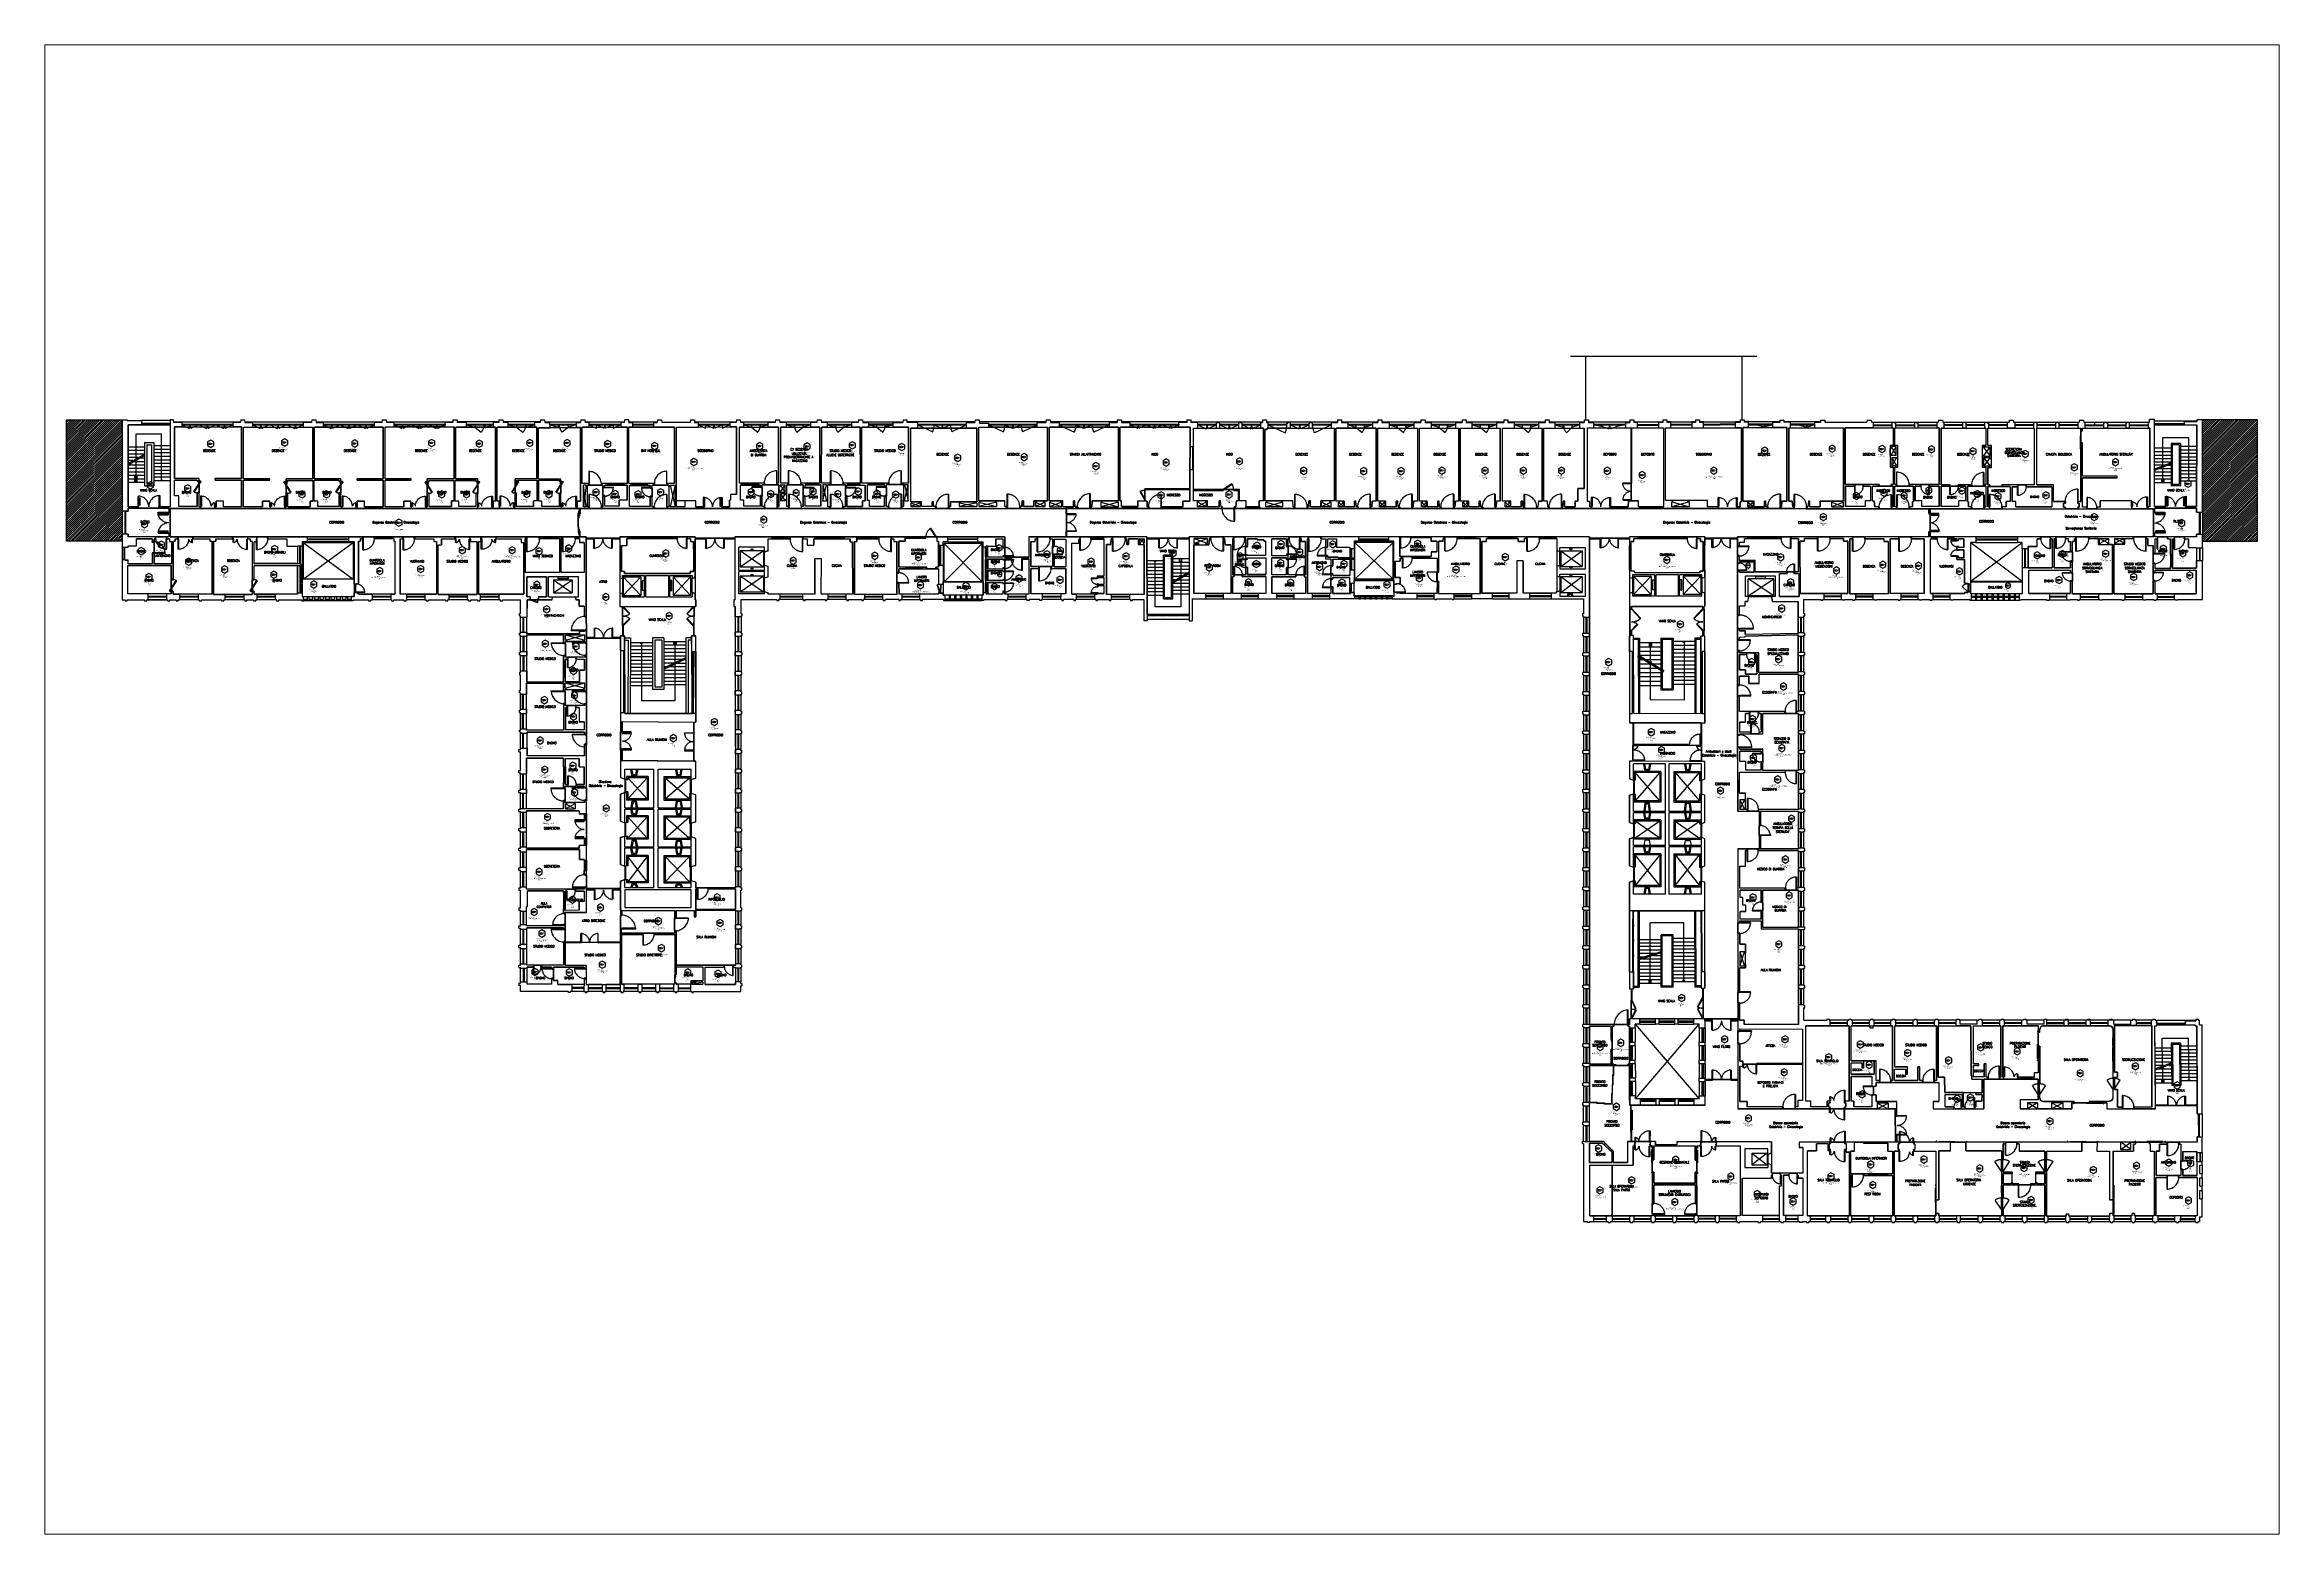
# Paper-space layout 'Layout2' of a CAD drawing. Header units: inches. Extents: x 1.05 to 9.45, y 0.7 to 6.3.
# The model-space entities are those that its viewports show. They can reach past a viewport. Long polylines and large blocks are cut down to what shows.
import ezdxf
from ezdxf.enums import TextEntityAlignment as Align

# ---------------------------------------------------------------- set-up
doc = ezdxf.new("R2010")
doc.units = ezdxf.units.IN
doc.header["$LTSCALE"] = 50
doc.header["$MEASUREMENT"] = 0
doc.linetypes.add('HIDDEN2', pattern=[0.1875, 0.125, -0.0625])
doc.linetypes.add('NASCOSTA2', pattern=[0.1875, 0.125, -0.0625])
for name, color, linetype in [('A-LOCALI', 7, 'Continuous'), ('AA-CodiceVano', 7, 'Continuous'), ('GMM_DEST.USO', 50, 'Continuous'), ('PIANTA', 7, 'Continuous'), ('RM', 191, 'Continuous')]:
    doc.layers.add(name, color=color, linetype=linetype)
doc.styles.add('ARIAL', font='arial.ttf')
doc.styles.add('ARTECO', font='romans.shx', dxfattribs={"width": 0.9})
doc.styles.get("Standard").update_dxf_attribs({"font": 'txt.shx'})

# ---------------------------------------------------------------- blocks, each defined once
blk = doc.blocks.new('MFM_COD_VANO')
at = {"layer": 'A-LOCALI'}
for p, q in [((0, 0.62), (-0.27, 0.47)), ((-0.27, 0.47), (-0.27, 0.16)), ((-0.27, 0.16), (0, 0)), ((0.27, 0.47), (0, 0.62)), ((0, 0), (0.27, 0.16)), ((0.27, 0.16), (0.27, 0.47))]:
    blk.add_line(p, q, dxfattribs=at)
blk.add_text('SCV', height=0.12, dxfattribs=at).set_placement((-0.17, 0.25))
at = {"layer": 'A-LOCALI', "style": 'ARIAL', "width": 0.9, "flags": 8}
for tag, p in [('MFM_COD_UT', (-0.03, -0.08)), ('MFM_DESTINAZIONE_USO', (0.02, -0.31)), ('MFM_SUPERFICIE', (0, -0.42))]:
    blk.add_attdef(tag, text='', height=0.08, dxfattribs=at).set_placement(p, align=Align.CENTER)
at = {"layer": 'A-LOCALI', "flags": 9}
for tag in ['MFM_NAME', 'MFM_COD_COMPLESSO', 'MFM_COD_EDIFICIO', 'MFM_COD_PIANO', 'MFM_COD_MACROAREA', 'MFM_ZONA', 'MFM_REPARTO']:
    blk.add_attdef(tag, (-0.08, 0.19), '', height=0.005, dxfattribs=at)
blk.add_attdef('MFM_ALTEZZA', text='', height=0.005, dxfattribs=at).set_placement((-0.06, 0.19), align=Align.CENTER)
at = {"layer": 'A-LOCALI', "style": 'ARIAL', "width": 0.9}
for tag, p, height, flags in [('MFM_COD_LOCALE', (-0.47, -0.19), 0.08, 8), ('MFM_COD_SCHEDA', (-0.27, -0.48), 0.04, 9)]:
    blk.add_attdef(tag, p, '', height=height, dxfattribs=dict(at, flags=flags))

msp = doc.modelspace()

# ---------------------------------------------------------------- linework, layer by layer
at = {"layer": 'PIANTA', "color": 0, "linetype": 'NASCOSTA2', "ltscale": 4}
for p, q in [((16567.15, 92415.74), (16550.94, 92415.74)), ((16420.3, 92399.71), (16420.3, 92410.24)), ((16420.3, 92410.24), (16425.13, 92410.24)), ((16610.62, 92410.24), (16605.85, 92410.24)), ((16610.62, 92399.71), (16610.62, 92410.24)), ((16425.13, 92399.71), (16420.3, 92399.71)), ((16605.85, 92399.71), (16610.62, 92399.71))]:
    msp.add_line(p, q, dxfattribs=at)
at = {"layer": 'PIANTA', "color": 0}
for p, q in [((16552.27, 92410.23), (16552.27, 92415.74)), ((16565.87, 92410.23), (16565.87, 92415.74)), ((16420.3, 92410.17), (16420.37, 92410.24)), ((16420.3, 92410), (16420.55, 92410.24)), ((16420.3, 92409.82), (16420.73, 92410.24)), ((16420.3, 92409.64), (16420.9, 92410.24)), ((16420.3, 92409.47), (16421.08, 92410.24)), ((16420.3, 92409.29), (16421.26, 92410.24)), ((16420.3, 92409.11), (16421.43, 92410.24)), ((16420.3, 92408.94), (16421.61, 92410.24)), ((16420.3, 92408.76), (16421.79, 92410.24)), ((16420.3, 92408.58), (16421.96, 92410.24)), ((16420.3, 92408.41), (16422.14, 92410.24)), ((16420.3, 92408.23), (16422.32, 92410.24)), ((16420.3, 92408.05), (16422.49, 92410.24)), ((16420.3, 92407.87), (16422.67, 92410.24)), ((16420.3, 92407.7), (16422.85, 92410.24)), ((16420.3, 92407.52), (16423.02, 92410.24)), ((16420.3, 92407.34), (16423.2, 92410.24)), ((16420.3, 92407.17), (16423.38, 92410.24)), ((16420.3, 92406.99), (16423.55, 92410.24)), ((16420.3, 92406.81), (16423.73, 92410.24)), ((16420.3, 92406.64), (16423.91, 92410.24)), ((16420.3, 92406.46), (16424.08, 92410.24)), ((16420.3, 92406.28), (16424.26, 92410.24)), ((16420.3, 92406.11), (16424.44, 92410.24)), ((16420.3, 92405.93), (16424.61, 92410.24)), ((16420.3, 92405.75), (16424.79, 92410.24)), ((16420.3, 92405.58), (16424.97, 92410.24)), ((16420.3, 92405.4), (16425.13, 92410.22)), ((16425.13, 92410.24), (16425.13, 92402.3)), ((16425.13, 92410.24), (16425.13, 92410.24)), ((16425.13, 92410.24), (16425.58, 92410.24)), ((16425.58, 92410.24), (16425.58, 92410.18)), ((16429.56, 92410.24), (16429.3, 92410.24)), ((16429.3, 92410.24), (16429.31, 92402.69)), ((16429.56, 92410.24), (16429.58, 92410.02)), ((16435.43, 92410.23), (16435.4, 92410.02)), ((16435.43, 92410.23), (16435.77, 92410.23)), ((16435.77, 92410.23), (16435.8, 92410.02)), ((16441.61, 92410.23), (16441.59, 92410.02)), ((16441.61, 92410.23), (16441.96, 92410.23)), ((16441.96, 92410.23), (16441.98, 92410.02)), ((16447.72, 92410.23), (16447.69, 92410.02)), ((16447.72, 92410.23), (16448.06, 92410.23)), ((16448.06, 92410.23), (16448.08, 92410.02)), ((16453.87, 92410.23), (16453.85, 92410.02)), ((16453.87, 92410.23), (16454.22, 92410.23)), ((16454.22, 92410.23), (16454.24, 92410.02)), ((16457.86, 92410.23), (16457.84, 92410.02)), ((16457.86, 92410.23), (16458.2, 92410.23)), ((16458.2, 92410.23), (16458.23, 92410.02)), ((16461.47, 92410.23), (16461.45, 92410.02)), ((16461.47, 92410.23), (16461.82, 92410.23)), ((16461.82, 92410.23), (16461.84, 92410.02)), ((16464.97, 92410.23), (16464.95, 92410.02)), ((16464.97, 92410.23), (16465.32, 92410.23)), ((16465.32, 92410.23), (16465.34, 92410.02)), ((16468.77, 92410.02), (16468.79, 92410.23)), ((16469.14, 92410.23), (16468.79, 92410.23)), ((16469.16, 92410.02), (16469.14, 92410.23)), ((16471.63, 92410.23), (16471.61, 92410.02)), ((16471.63, 92410.23), (16471.97, 92410.23)), ((16471.97, 92410.23), (16472, 92410.02)), ((16474.49, 92410.23), (16474.47, 92410.02)), ((16474.49, 92410.23), (16474.84, 92410.23)), ((16474.84, 92410.23), (16474.86, 92410.02)), ((16478.49, 92410.23), (16478.46, 92410.02)), ((16478.49, 92410.23), (16478.83, 92410.23)), ((16478.83, 92410.23), (16478.86, 92410.02)), ((16481.9, 92410.23), (16481.87, 92410.02)), ((16481.9, 92410.23), (16482.24, 92410.23)), ((16482.24, 92410.23), (16482.27, 92410.02)), ((16485.5, 92410.23), (16485.48, 92410.02)), ((16485.5, 92410.23), (16485.85, 92410.23)), ((16485.85, 92410.23), (16485.87, 92410.02)), ((16489.1, 92410.23), (16489.08, 92410.02)), ((16489.1, 92410.23), (16489.44, 92410.23)), ((16489.44, 92410.23), (16489.47, 92410.02)), ((16492.97, 92410.23), (16492.94, 92410.02)), ((16492.97, 92410.23), (16493.29, 92410.23)), ((16493.29, 92410.23), (16493.31, 92410.02)), ((16499.23, 92410.23), (16499.21, 92410.02)), ((16499.23, 92410.23), (16499.57, 92410.23)), ((16499.57, 92410.23), (16499.6, 92409.96)), ((16505.4, 92410.23), (16505.38, 92410.02)), ((16505.4, 92410.23), (16505.75, 92410.23)), ((16505.75, 92410.23), (16505.78, 92410.02)), ((16511.58, 92410.23), (16511.56, 92410.02)), ((16511.58, 92410.23), (16511.93, 92410.23)), ((16511.93, 92410.23), (16511.95, 92410.02)), ((16517.62, 92410.23), (16517.97, 92410.23)), ((16517.62, 92410.23), (16517.62, 92410.02)), ((16517.97, 92410.23), (16517.97, 92410.02)), ((16524.2, 92410.23), (16524.55, 92410.23)), ((16524.2, 92410.23), (16524.2, 92410.02)), ((16524.55, 92410.23), (16524.55, 92410.02)), ((16530.72, 92410.23), (16531.06, 92410.23)), ((16530.72, 92410.23), (16530.72, 92410.02)), ((16531.06, 92410.23), (16531.06, 92410.02)), ((16534.21, 92410.23), (16534.55, 92410.23)), ((16534.21, 92410.23), (16534.21, 92410.02)), ((16534.55, 92410.23), (16534.55, 92410.02)), ((16537.96, 92410.23), (16538.31, 92410.23)), ((16537.96, 92410.23), (16537.96, 92410.02)), ((16538.31, 92410.23), (16538.31, 92410.02)), ((16541.55, 92410.23), (16541.89, 92410.23)), ((16541.55, 92410.23), (16541.55, 92410.02)), ((16541.89, 92410.23), (16541.89, 92410.02)), ((16545.16, 92410.23), (16545.51, 92410.23)), ((16545.16, 92410.23), (16545.16, 92410.02)), ((16545.51, 92410.23), (16545.51, 92410.02)), ((16548.75, 92410.23), (16549.09, 92410.23)), ((16548.75, 92410.23), (16548.75, 92410.02)), ((16549.09, 92410.23), (16549.09, 92410.02)), ((16552.15, 92410.23), (16552.5, 92410.23)), ((16552.15, 92410.23), (16552.15, 92410.02)), ((16552.5, 92410.23), (16552.5, 92410.02)), ((16556.09, 92410.23), (16556.44, 92410.23)), ((16556.09, 92410.23), (16556.09, 92410.02)), ((16556.44, 92410.23), (16556.44, 92410.02)), ((16558.96, 92410.23), (16559.31, 92410.23)), ((16558.96, 92410.23), (16558.96, 92410.02)), ((16559.31, 92410.23), (16559.31, 92410.02)), ((16561.82, 92410.23), (16562.17, 92410.23)), ((16561.82, 92410.23), (16561.82, 92410.02)), ((16562.17, 92410.23), (16562.17, 92410.02)), ((16565.68, 92410.23), (16566.03, 92410.23)), ((16565.68, 92410.23), (16565.68, 92410.02)), ((16566.03, 92410.23), (16566.03, 92410.04)), ((16569.13, 92410.22), (16569.48, 92410.22)), ((16569.13, 92410.22), (16569.13, 92410.04)), ((16569.48, 92410.22), (16569.48, 92410.03)), ((16572.68, 92410.22), (16573.03, 92410.22)), ((16572.68, 92410.22), (16572.68, 92410.03)), ((16573.03, 92410.22), (16573.03, 92410.03)), ((16576.72, 92410.22), (16576.7, 92410.03)), ((16576.72, 92410.22), (16577.07, 92410.22)), ((16577.07, 92410.22), (16577.09, 92410.03)), ((16582.92, 92410.22), (16582.9, 92410.03)), ((16582.92, 92410.22), (16583.27, 92410.22)), ((16583.27, 92410.22), (16583.29, 92410.03)), ((16589.07, 92410.22), (16589.05, 92410.03)), ((16589.07, 92410.22), (16589.41, 92410.22)), ((16589.41, 92410.22), (16589.43, 92410.03)), ((16595.17, 92410.22), (16595.15, 92410.03)), ((16595.17, 92410.22), (16595.51, 92410.22)), ((16595.51, 92410.22), (16595.53, 92410.03)), ((16601.26, 92410.03), (16601.26, 92410.31)), ((16601.26, 92410.31), (16601.69, 92410.31)), ((16601.69, 92402.7), (16601.69, 92410.31)), ((16605.85, 92410.24), (16605.37, 92410.24)), ((16605.37, 92410.24), (16605.37, 92410.11)), ((16605.85, 92402.21), (16605.85, 92410.24)), ((16605.85, 92410.22), (16605.85, 92410.24)), ((16605.85, 92410.1), (16605.99, 92410.24)), ((16605.85, 92409.93), (16606.16, 92410.24)), ((16605.85, 92409.75), (16606.34, 92410.24)), ((16605.85, 92409.57), (16606.52, 92410.24)), ((16605.85, 92409.4), (16606.69, 92410.24)), ((16605.85, 92409.22), (16606.87, 92410.24)), ((16605.85, 92409.04), (16607.05, 92410.24)), ((16605.85, 92408.86), (16607.23, 92410.24)), ((16605.85, 92408.69), (16607.4, 92410.24)), ((16605.85, 92408.51), (16607.58, 92410.24)), ((16605.85, 92408.33), (16607.76, 92410.24)), ((16605.85, 92408.16), (16607.93, 92410.24)), ((16605.85, 92407.98), (16608.11, 92410.24)), ((16605.85, 92407.8), (16608.29, 92410.24)), ((16605.85, 92407.63), (16608.46, 92410.24)), ((16605.85, 92407.45), (16608.64, 92410.24)), ((16605.85, 92407.27), (16608.82, 92410.24)), ((16605.85, 92407.1), (16608.99, 92410.24)), ((16605.85, 92406.92), (16609.17, 92410.24)), ((16605.85, 92406.74), (16609.35, 92410.24)), ((16605.85, 92406.57), (16609.52, 92410.24)), ((16605.85, 92406.39), (16609.7, 92410.24)), ((16605.85, 92406.21), (16609.88, 92410.24)), ((16605.85, 92406.04), (16610.05, 92410.24)), ((16605.85, 92405.86), (16610.23, 92410.24)), ((16605.85, 92405.68), (16610.41, 92410.24)), ((16605.85, 92405.51), (16610.58, 92410.24)), ((16420.3, 92405.22), (16425.13, 92410.04)), ((16420.3, 92405.05), (16425.13, 92409.87)), ((16420.3, 92404.87), (16425.13, 92409.69)), ((16420.3, 92404.69), (16425.13, 92409.51)), ((16420.3, 92404.52), (16425.13, 92409.34)), ((16420.3, 92404.34), (16425.13, 92409.16)), ((16420.3, 92404.16), (16425.13, 92408.98)), ((16420.3, 92403.99), (16425.13, 92408.81)), ((16420.3, 92403.81), (16425.13, 92408.63)), ((16420.3, 92403.63), (16425.13, 92408.45)), ((16420.3, 92403.46), (16425.13, 92408.28)), ((16425.58, 92410.18), (16426.81, 92410.18)), ((16425.66, 92409.81), (16425.65, 92402.69)), ((16426.81, 92409.81), (16425.66, 92409.81)), ((16426.34, 92409.03), (16428.56, 92409.03)), ((16426.34, 92406.84), (16426.34, 92409.03)), ((16429.3, 92410.18), (16426.81, 92410.18)), ((16426.81, 92410.18), (16426.81, 92409.81)), ((16426.81, 92409.95), (16429.3, 92409.95)), ((16426.81, 92409.88), (16429.3, 92409.88)), ((16429.3, 92409.81), (16426.81, 92409.81)), ((16426.89, 92409.95), (16426.89, 92409.88)), ((16426.89, 92409.92), (16427.59, 92409.92)), ((16426.89, 92409.91), (16427.59, 92409.91)), ((16427.08, 92408.28), (16427.88, 92408.28)), ((16427.08, 92408.28), (16427.08, 92404.51)), ((16427.59, 92409.95), (16427.59, 92409.88)), ((16427.67, 92409.95), (16427.67, 92409.88)), ((16427.67, 92409.92), (16428.43, 92409.92)), ((16427.67, 92409.91), (16428.43, 92409.91)), ((16427.88, 92408.28), (16427.88, 92404.51)), ((16428.43, 92409.95), (16428.43, 92409.88)), ((16428.51, 92409.95), (16428.51, 92409.88)), ((16428.51, 92409.92), (16429.22, 92409.92)), ((16428.51, 92409.91), (16429.22, 92409.91)), ((16428.56, 92404.98), (16428.56, 92409.03)), ((16429.22, 92409.95), (16429.22, 92409.88)), ((16429.58, 92410.07), (16435.41, 92410.07)), ((16430.32, 92410.02), (16429.58, 92410.02)), ((16429.69, 92409.62), (16429.69, 92405.13)), ((16430.32, 92409.62), (16429.69, 92409.62)), ((16430.32, 92410.02), (16430.32, 92409.62)), ((16430.32, 92409.87), (16431.75, 92409.87)), ((16430.32, 92409.8), (16431.75, 92409.8)), ((16430.32, 92409.62), (16434.74, 92409.62)), ((16430.4, 92409.87), (16430.4, 92409.8)), ((16430.4, 92409.84), (16430.96, 92409.84)), ((16430.4, 92409.83), (16430.96, 92409.83)), ((16430.96, 92409.87), (16430.96, 92409.8)), ((16431.04, 92409.87), (16431.04, 92409.8)), ((16431.12, 92409.87), (16431.12, 92409.8)), ((16431.12, 92409.84), (16431.67, 92409.84)), ((16431.12, 92409.83), (16431.67, 92409.83)), ((16431.67, 92409.87), (16431.67, 92409.8)), ((16431.75, 92409.87), (16431.75, 92409.8)), ((16431.75, 92409.87), (16431.83, 92409.87)), ((16431.75, 92409.8), (16431.83, 92409.8)), ((16431.83, 92409.87), (16433.23, 92409.87)), ((16431.83, 92409.87), (16431.83, 92409.8)), ((16431.83, 92409.8), (16433.23, 92409.8)), ((16431.91, 92409.87), (16431.91, 92409.8)), ((16431.91, 92409.84), (16432.45, 92409.84)), ((16431.91, 92409.83), (16432.45, 92409.83)), ((16432.45, 92409.87), (16432.45, 92409.8)), ((16432.53, 92409.87), (16432.53, 92409.8)), ((16432.61, 92409.87), (16432.61, 92409.8)), ((16432.61, 92409.84), (16433.15, 92409.84)), ((16432.61, 92409.83), (16433.15, 92409.83)), ((16433.15, 92409.87), (16433.15, 92409.8)), ((16433.23, 92409.87), (16433.23, 92409.8)), ((16433.23, 92409.87), (16433.31, 92409.87)), ((16433.23, 92409.87), (16433.23, 92409.8)), ((16433.23, 92409.8), (16433.31, 92409.8)), ((16433.31, 92409.87), (16434.74, 92409.87)), ((16433.31, 92409.87), (16433.31, 92409.8)), ((16433.31, 92409.8), (16434.74, 92409.8)), ((16433.39, 92409.87), (16433.39, 92409.8)), ((16433.39, 92409.84), (16433.94, 92409.84)), ((16433.39, 92409.83), (16433.94, 92409.83)), ((16433.94, 92409.87), (16433.94, 92409.8)), ((16434.02, 92409.87), (16434.02, 92409.8)), ((16434.1, 92409.87), (16434.1, 92409.8)), ((16434.1, 92409.84), (16434.66, 92409.84)), ((16434.1, 92409.83), (16434.66, 92409.83)), ((16434.66, 92409.87), (16434.66, 92409.8)), ((16435.4, 92410.02), (16434.74, 92410.02)), ((16434.74, 92410.02), (16434.74, 92409.62)), ((16435.51, 92409.62), (16434.74, 92409.62)), ((16435.51, 92405.13), (16435.51, 92409.62)), ((16435.68, 92409.6), (16436.47, 92409.6)), ((16435.68, 92405.11), (16435.68, 92409.6)), ((16435.79, 92410.07), (16441.59, 92410.07)), ((16435.8, 92410.02), (16436.47, 92410.02)), ((16436.47, 92409.6), (16436.47, 92410.02)), ((16436.47, 92409.87), (16437.9, 92409.87)), ((16436.47, 92409.8), (16437.9, 92409.8)), ((16436.47, 92409.6), (16440.89, 92409.6)), ((16436.55, 92409.87), (16436.55, 92409.8)), ((16436.55, 92409.84), (16437.11, 92409.84)), ((16436.55, 92409.83), (16437.11, 92409.83)), ((16437.11, 92409.87), (16437.11, 92409.8)), ((16437.19, 92409.87), (16437.19, 92409.8)), ((16437.27, 92409.87), (16437.27, 92409.8)), ((16437.27, 92409.84), (16437.82, 92409.84)), ((16437.27, 92409.83), (16437.82, 92409.83)), ((16437.82, 92409.87), (16437.82, 92409.8)), ((16437.9, 92409.87), (16437.9, 92409.8)), ((16437.9, 92409.87), (16437.98, 92409.87)), ((16437.9, 92409.8), (16437.98, 92409.8)), ((16437.98, 92409.87), (16439.38, 92409.87)), ((16437.98, 92409.87), (16437.98, 92409.8)), ((16437.98, 92409.8), (16439.38, 92409.8)), ((16438.06, 92409.87), (16438.06, 92409.8)), ((16438.06, 92409.84), (16438.6, 92409.84)), ((16438.06, 92409.83), (16438.6, 92409.83)), ((16438.6, 92409.87), (16438.6, 92409.8)), ((16438.68, 92409.87), (16438.68, 92409.8)), ((16438.76, 92409.87), (16438.76, 92409.8)), ((16438.76, 92409.84), (16439.3, 92409.84)), ((16438.76, 92409.83), (16439.3, 92409.83)), ((16439.3, 92409.87), (16439.3, 92409.8)), ((16439.38, 92409.87), (16439.38, 92409.8)), ((16439.38, 92409.87), (16439.46, 92409.87)), ((16439.38, 92409.87), (16439.38, 92409.8)), ((16439.38, 92409.8), (16439.46, 92409.8)), ((16439.46, 92409.87), (16440.89, 92409.87)), ((16439.46, 92409.87), (16439.46, 92409.8)), ((16439.46, 92409.8), (16440.89, 92409.8)), ((16439.54, 92409.87), (16439.54, 92409.8)), ((16439.54, 92409.84), (16440.09, 92409.84)), ((16439.54, 92409.83), (16440.09, 92409.83)), ((16440.09, 92409.87), (16440.09, 92409.8)), ((16440.17, 92409.87), (16440.17, 92409.8)), ((16440.25, 92409.87), (16440.25, 92409.8)), ((16440.25, 92409.84), (16440.81, 92409.84)), ((16440.25, 92409.83), (16440.81, 92409.83)), ((16440.81, 92409.87), (16440.81, 92409.8)), ((16441.59, 92410.02), (16440.89, 92410.02)), ((16440.89, 92409.6), (16440.89, 92410.02)), ((16440.89, 92409.6), (16441.69, 92409.6)), ((16441.69, 92405.11), (16441.69, 92409.6)), ((16441.83, 92405.12), (16441.83, 92409.61)), ((16442.62, 92409.61), (16441.83, 92409.61)), ((16441.98, 92410.07), (16447.7, 92410.07)), ((16441.98, 92410.02), (16442.62, 92410.02)), ((16442.62, 92409.61), (16442.62, 92410.02)), ((16442.62, 92409.87), (16444.05, 92409.87)), ((16442.62, 92409.8), (16444.05, 92409.8)), ((16447.04, 92409.61), (16442.62, 92409.61)), ((16442.7, 92409.87), (16442.7, 92409.8)), ((16442.7, 92409.84), (16443.26, 92409.84)), ((16442.7, 92409.83), (16443.26, 92409.83)), ((16443.26, 92409.87), (16443.26, 92409.8)), ((16443.34, 92409.87), (16443.34, 92409.8)), ((16443.42, 92409.87), (16443.42, 92409.8)), ((16443.42, 92409.84), (16443.97, 92409.84)), ((16443.42, 92409.83), (16443.97, 92409.83)), ((16443.97, 92409.87), (16443.97, 92409.8)), ((16444.05, 92409.87), (16444.05, 92409.8)), ((16444.05, 92409.87), (16444.13, 92409.87)), ((16444.05, 92409.8), (16444.13, 92409.8)), ((16444.13, 92409.87), (16445.53, 92409.87)), ((16444.13, 92409.87), (16444.13, 92409.8)), ((16444.13, 92409.8), (16445.53, 92409.8)), ((16444.21, 92409.87), (16444.21, 92409.8)), ((16444.21, 92409.84), (16444.75, 92409.84)), ((16444.21, 92409.83), (16444.75, 92409.83)), ((16444.75, 92409.87), (16444.75, 92409.8)), ((16444.83, 92409.87), (16444.83, 92409.8)), ((16444.91, 92409.87), (16444.91, 92409.8)), ((16444.91, 92409.84), (16445.45, 92409.84)), ((16444.91, 92409.83), (16445.45, 92409.83)), ((16445.45, 92409.87), (16445.45, 92409.8)), ((16445.53, 92409.87), (16445.53, 92409.8)), ((16445.53, 92409.87), (16445.61, 92409.87)), ((16445.53, 92409.87), (16445.53, 92409.8)), ((16445.53, 92409.8), (16445.61, 92409.8)), ((16445.61, 92409.87), (16447.04, 92409.87)), ((16445.61, 92409.87), (16445.61, 92409.8)), ((16445.61, 92409.8), (16447.04, 92409.8)), ((16445.69, 92409.87), (16445.69, 92409.8)), ((16445.69, 92409.84), (16446.24, 92409.84)), ((16445.69, 92409.83), (16446.24, 92409.83)), ((16446.24, 92409.87), (16446.24, 92409.8)), ((16446.32, 92409.87), (16446.32, 92409.8)), ((16446.4, 92409.87), (16446.4, 92409.8)), ((16446.4, 92409.84), (16446.96, 92409.84)), ((16446.4, 92409.83), (16446.96, 92409.83)), ((16446.96, 92409.87), (16446.96, 92409.8)), ((16447.69, 92410.02), (16447.04, 92410.02)), ((16447.04, 92409.61), (16447.04, 92410.02)), ((16447.81, 92409.61), (16447.04, 92409.61)), ((16447.81, 92405.12), (16447.81, 92409.61)), ((16447.97, 92409.62), (16448.77, 92409.62)), ((16447.97, 92405.11), (16447.97, 92409.62)), ((16448.08, 92410.07), (16453.86, 92410.07)), ((16448.77, 92410.02), (16448.08, 92410.02)), ((16448.77, 92409.62), (16448.77, 92410.02)), ((16448.77, 92409.87), (16450.2, 92409.87)), ((16448.77, 92409.8), (16450.2, 92409.8)), ((16453.19, 92409.62), (16448.77, 92409.62)), ((16448.85, 92409.87), (16448.85, 92409.8)), ((16448.85, 92409.84), (16449.41, 92409.84)), ((16448.85, 92409.83), (16449.41, 92409.83)), ((16449.41, 92409.87), (16449.41, 92409.8)), ((16449.49, 92409.87), (16449.49, 92409.8)), ((16449.57, 92409.87), (16449.57, 92409.8)), ((16449.57, 92409.84), (16450.12, 92409.84)), ((16449.57, 92409.83), (16450.12, 92409.83)), ((16450.12, 92409.87), (16450.12, 92409.8)), ((16450.2, 92409.87), (16450.2, 92409.8)), ((16450.2, 92409.87), (16450.28, 92409.87)), ((16450.2, 92409.8), (16450.28, 92409.8)), ((16450.28, 92409.87), (16451.68, 92409.87)), ((16450.28, 92409.87), (16450.28, 92409.8)), ((16450.28, 92409.8), (16451.68, 92409.8)), ((16450.36, 92409.87), (16450.36, 92409.8)), ((16450.36, 92409.84), (16450.9, 92409.84)), ((16450.36, 92409.83), (16450.9, 92409.83)), ((16450.9, 92409.87), (16450.9, 92409.8)), ((16450.98, 92409.87), (16450.98, 92409.8)), ((16451.06, 92409.87), (16451.06, 92409.8)), ((16451.06, 92409.84), (16451.6, 92409.84)), ((16451.06, 92409.83), (16451.6, 92409.83)), ((16451.6, 92409.87), (16451.6, 92409.8)), ((16451.68, 92409.87), (16451.68, 92409.8)), ((16451.68, 92409.87), (16451.76, 92409.87)), ((16451.68, 92409.87), (16451.68, 92409.8)), ((16451.68, 92409.8), (16451.76, 92409.8)), ((16451.76, 92409.87), (16451.76, 92409.8)), ((16451.76, 92409.87), (16453.19, 92409.87)), ((16451.76, 92409.8), (16453.19, 92409.8)), ((16451.84, 92409.87), (16451.84, 92409.8)), ((16451.84, 92409.84), (16452.39, 92409.84)), ((16451.84, 92409.83), (16452.39, 92409.83)), ((16452.39, 92409.87), (16452.39, 92409.8)), ((16452.47, 92409.87), (16452.47, 92409.8)), ((16452.55, 92409.87), (16452.55, 92409.8)), ((16452.55, 92409.84), (16453.11, 92409.84)), ((16452.55, 92409.83), (16453.11, 92409.83)), ((16453.11, 92409.87), (16453.11, 92409.8)), ((16453.85, 92410.02), (16453.19, 92410.02)), ((16453.19, 92409.62), (16453.19, 92410.02)), ((16453.19, 92409.87), (16453.19, 92409.8)), ((16453.19, 92409.62), (16453.97, 92409.62)), ((16453.97, 92405.11), (16453.97, 92409.62)), ((16455.05, 92409.61), (16454.11, 92409.61)), ((16454.11, 92405.11), (16454.11, 92409.61)), ((16457.84, 92410.07), (16454.24, 92410.07)), ((16455.05, 92410.02), (16454.24, 92410.02)), ((16455.05, 92409.61), (16455.05, 92410.02)), ((16455.05, 92409.87), (16455.83, 92409.87)), ((16455.05, 92409.8), (16455.83, 92409.8)), ((16457.39, 92409.61), (16455.05, 92409.61)), ((16455.13, 92409.87), (16455.13, 92409.8)), ((16455.13, 92409.84), (16455.75, 92409.84)), ((16455.13, 92409.83), (16455.75, 92409.83)), ((16455.75, 92409.87), (16455.75, 92409.8)), ((16455.83, 92409.87), (16455.83, 92409.8)), ((16455.83, 92409.87), (16456.61, 92409.87)), ((16455.83, 92409.8), (16456.61, 92409.8)), ((16455.91, 92409.87), (16455.91, 92409.8)), ((16455.91, 92409.84), (16456.53, 92409.84)), ((16455.91, 92409.83), (16456.53, 92409.83)), ((16456.53, 92409.87), (16456.53, 92409.8)), ((16456.61, 92409.87), (16456.61, 92409.8)), ((16456.61, 92409.87), (16457.39, 92409.87)), ((16456.61, 92409.8), (16457.39, 92409.8)), ((16456.69, 92409.87), (16456.69, 92409.8)), ((16456.69, 92409.84), (16457.31, 92409.84)), ((16456.69, 92409.83), (16457.31, 92409.83)), ((16457.31, 92409.87), (16457.31, 92409.8)), ((16457.84, 92410.02), (16457.39, 92410.02)), ((16457.39, 92409.61), (16457.39, 92410.02)), ((16457.57, 92409.61), (16457.39, 92409.61)), ((16457.57, 92403.17), (16457.57, 92409.61)), ((16457.72, 92403.18), (16457.72, 92409.59)), ((16458.67, 92409.59), (16457.72, 92409.59)), ((16461.45, 92410.07), (16458.22, 92410.07)), ((16458.67, 92410.02), (16458.23, 92410.02)), ((16458.67, 92409.59), (16458.67, 92410.02)), ((16458.67, 92409.87), (16459.44, 92409.87)), ((16458.67, 92409.8), (16459.44, 92409.8)), ((16460.97, 92409.59), (16458.67, 92409.59)), ((16458.75, 92409.87), (16458.75, 92409.8)), ((16458.75, 92409.84), (16459.36, 92409.84)), ((16458.75, 92409.83), (16459.36, 92409.83)), ((16459.36, 92409.87), (16459.36, 92409.8)), ((16459.44, 92409.87), (16459.44, 92409.8)), ((16459.44, 92409.87), (16460.21, 92409.87)), ((16459.44, 92409.8), (16460.21, 92409.8)), ((16459.52, 92409.87), (16459.52, 92409.8)), ((16459.52, 92409.84), (16460.13, 92409.84)), ((16459.52, 92409.83), (16460.13, 92409.83)), ((16460.13, 92409.87), (16460.13, 92409.8)), ((16460.21, 92409.87), (16460.21, 92409.8)), ((16460.21, 92409.87), (16460.97, 92409.87)), ((16460.21, 92409.8), (16460.97, 92409.8)), ((16460.29, 92409.87), (16460.29, 92409.8)), ((16460.29, 92409.84), (16460.89, 92409.84)), ((16460.29, 92409.83), (16460.89, 92409.83)), ((16460.89, 92409.87), (16460.89, 92409.8)), ((16460.97, 92409.59), (16460.97, 92410.02)), ((16461.45, 92410.02), (16460.97, 92410.02)), ((16461.16, 92409.59), (16460.97, 92409.59)), ((16461.16, 92405.11), (16461.16, 92409.59)), ((16462.3, 92409.55), (16461.3, 92409.54)), ((16461.3, 92405.1), (16461.3, 92409.54)), ((16461.83, 92410.07), (16464.95, 92410.07)), ((16461.84, 92410.02), (16462.29, 92410.02)), ((16462.3, 92409.55), (16462.29, 92410.02)), ((16462.29, 92409.87), (16463.07, 92409.87)), ((16462.29, 92409.8), (16463.07, 92409.8)), ((16464.61, 92409.56), (16462.3, 92409.55)), ((16462.37, 92409.87), (16462.37, 92409.8)), ((16462.37, 92409.84), (16462.99, 92409.84)), ((16462.37, 92409.83), (16462.99, 92409.83)), ((16462.99, 92409.87), (16462.99, 92409.8)), ((16463.07, 92409.87), (16463.07, 92409.8)), ((16463.07, 92409.87), (16463.84, 92409.87)), ((16463.07, 92409.8), (16463.84, 92409.8)), ((16463.15, 92409.87), (16463.15, 92409.8)), ((16463.15, 92409.84), (16463.76, 92409.84)), ((16463.15, 92409.83), (16463.76, 92409.83)), ((16463.76, 92409.87), (16463.76, 92409.8)), ((16463.84, 92409.87), (16463.84, 92409.8)), ((16463.84, 92409.87), (16464.61, 92409.87)), ((16463.84, 92409.8), (16464.61, 92409.8)), ((16463.92, 92409.87), (16463.92, 92409.8)), ((16463.92, 92409.84), (16464.53, 92409.84)), ((16463.92, 92409.83), (16464.53, 92409.83)), ((16464.53, 92409.87), (16464.53, 92409.8)), ((16464.61, 92409.56), (16464.61, 92410.02)), ((16464.61, 92410.02), (16464.95, 92410.02)), ((16464.95, 92409.56), (16464.61, 92409.56)), ((16464.95, 92403.16), (16464.95, 92409.56)), ((16465.68, 92409.6), (16465.08, 92409.6)), ((16465.08, 92404.71), (16465.08, 92409.6)), ((16465.33, 92410.07), (16468.78, 92410.07)), ((16465.68, 92410.02), (16465.34, 92410.02)), ((16465.68, 92410.02), (16465.68, 92409.6)), ((16465.68, 92409.87), (16468.46, 92409.87)), ((16465.68, 92409.8), (16468.46, 92409.8)), ((16465.68, 92409.6), (16468.46, 92409.6)), ((16465.76, 92409.87), (16465.76, 92409.8)), ((16465.76, 92409.84), (16466.29, 92409.84)), ((16465.76, 92409.83), (16466.29, 92409.83)), ((16466.29, 92409.87), (16466.29, 92409.8)), ((16466.37, 92409.87), (16466.37, 92409.8)), ((16466.45, 92409.87), (16466.45, 92409.8)), ((16466.45, 92409.84), (16466.99, 92409.84)), ((16466.45, 92409.83), (16466.99, 92409.83)), ((16466.99, 92409.87), (16466.99, 92409.8)), ((16467.07, 92409.87), (16467.07, 92409.8)), ((16467.15, 92409.87), (16467.15, 92409.8)), ((16467.15, 92409.84), (16467.68, 92409.84)), ((16467.15, 92409.83), (16467.68, 92409.83)), ((16467.68, 92409.87), (16467.68, 92409.8)), ((16467.76, 92409.87), (16467.76, 92409.8)), ((16467.84, 92409.87), (16467.84, 92409.8)), ((16467.84, 92409.84), (16468.38, 92409.84)), ((16467.84, 92409.83), (16468.38, 92409.83)), ((16468.38, 92409.87), (16468.38, 92409.8)), ((16468.77, 92410.02), (16468.46, 92410.02)), ((16468.46, 92410.02), (16468.46, 92409.6)), ((16469.03, 92409.6), (16468.46, 92409.6)), ((16469.03, 92404.71), (16469.03, 92409.6)), ((16469.45, 92409.6), (16469.15, 92409.6)), ((16469.15, 92404.7), (16469.15, 92409.6)), ((16469.16, 92410.07), (16471.61, 92410.07)), ((16469.16, 92410.02), (16469.45, 92410.02)), ((16469.45, 92410.02), (16469.45, 92409.6)), ((16469.45, 92409.87), (16471.28, 92409.87)), ((16469.45, 92409.8), (16471.28, 92409.8)), ((16471.28, 92409.6), (16469.45, 92409.6)), ((16469.53, 92409.87), (16469.53, 92409.8)), ((16469.53, 92409.84), (16470.28, 92409.84)), ((16469.53, 92409.83), (16470.28, 92409.83)), ((16470.28, 92409.87), (16470.28, 92409.8)), ((16470.36, 92409.87), (16470.36, 92409.8)), ((16470.44, 92409.87), (16470.44, 92409.8)), ((16470.44, 92409.84), (16471.2, 92409.84)), ((16470.44, 92409.83), (16471.2, 92409.83)), ((16471.2, 92409.87), (16471.2, 92409.8)), ((16471.28, 92410.02), (16471.28, 92409.6)), ((16471.28, 92410.02), (16471.61, 92410.02)), ((16473.12, 92409.6), (16471.28, 92409.6)), ((16474.47, 92410.02), (16472, 92410.02)), ((16473.12, 92404.7), (16473.12, 92409.6)), ((16475.17, 92409.6), (16473.28, 92409.58)), ((16473.28, 92402.68), (16473.28, 92409.58)), ((16474.85, 92410.07), (16478.47, 92410.07)), ((16474.86, 92410.02), (16475.17, 92410.02)), ((16475.17, 92410.02), (16475.17, 92409.6)), ((16475.17, 92409.87), (16477.93, 92409.87)), ((16475.17, 92409.8), (16477.93, 92409.8)), ((16475.17, 92409.6), (16477.93, 92409.64)), ((16475.25, 92409.87), (16475.25, 92409.8)), ((16475.25, 92409.84), (16475.78, 92409.84)), ((16475.25, 92409.83), (16475.78, 92409.83)), ((16475.78, 92409.87), (16475.78, 92409.8)), ((16475.86, 92409.87), (16475.86, 92409.8)), ((16475.94, 92409.87), (16475.94, 92409.8)), ((16475.94, 92409.84), (16476.47, 92409.84)), ((16475.94, 92409.83), (16476.47, 92409.83)), ((16476.47, 92409.87), (16476.47, 92409.8)), ((16476.55, 92409.87), (16476.55, 92409.8)), ((16476.63, 92409.87), (16476.63, 92409.8)), ((16476.63, 92409.84), (16477.16, 92409.84)), ((16476.63, 92409.83), (16477.16, 92409.83)), ((16477.16, 92409.87), (16477.16, 92409.8)), ((16477.24, 92409.87), (16477.24, 92409.8)), ((16477.32, 92409.87), (16477.32, 92409.8)), ((16477.32, 92409.84), (16477.85, 92409.84)), ((16477.32, 92409.83), (16477.85, 92409.83)), ((16477.85, 92409.87), (16477.85, 92409.8)), ((16478.46, 92410.02), (16477.93, 92410.02)), ((16477.93, 92410.02), (16477.93, 92409.64)), ((16478.49, 92409.64), (16477.93, 92409.64)), ((16478.49, 92403.74), (16478.49, 92409.64)), ((16478.75, 92404.73), (16478.75, 92409.6)), ((16479.14, 92409.6), (16478.75, 92409.6)), ((16478.85, 92410.07), (16481.88, 92410.07)), ((16479.14, 92410.02), (16478.86, 92410.02)), ((16479.14, 92409.6), (16479.14, 92410.02)), ((16479.14, 92409.87), (16481.25, 92409.87)), ((16479.14, 92409.8), (16481.25, 92409.8)), ((16479.14, 92409.6), (16481.25, 92409.6)), ((16479.22, 92409.87), (16479.22, 92409.8)), ((16479.22, 92409.84), (16479.77, 92409.84)), ((16479.22, 92409.83), (16479.77, 92409.83)), ((16479.77, 92409.87), (16479.77, 92409.8)), ((16479.85, 92409.87), (16479.85, 92409.8)), ((16479.93, 92409.87), (16479.93, 92409.8)), ((16479.93, 92409.84), (16480.47, 92409.84)), ((16479.93, 92409.83), (16480.47, 92409.83)), ((16480.47, 92409.87), (16480.47, 92409.8)), ((16480.55, 92409.87), (16480.55, 92409.8)), ((16480.63, 92409.87), (16480.63, 92409.8)), ((16480.63, 92409.84), (16481.17, 92409.84)), ((16480.63, 92409.83), (16481.17, 92409.83)), ((16481.17, 92409.87), (16481.17, 92409.8)), ((16481.87, 92410.02), (16481.25, 92410.02)), ((16481.25, 92409.6), (16481.25, 92410.02)), ((16482.14, 92409.6), (16481.25, 92409.6)), ((16482.14, 92404.73), (16482.14, 92409.6)), ((16482.26, 92410.07), (16485.49, 92410.07)), ((16482.83, 92410.02), (16482.27, 92410.02)), ((16482.83, 92409.6), (16482.36, 92409.6)), ((16482.36, 92404.74), (16482.36, 92409.6)), ((16482.83, 92409.6), (16482.83, 92410.02)), ((16482.83, 92409.87), (16484.95, 92409.87)), ((16482.83, 92409.8), (16484.95, 92409.8)), ((16482.83, 92409.6), (16484.95, 92409.6)), ((16482.91, 92409.87), (16482.91, 92409.8)), ((16482.91, 92409.84), (16483.46, 92409.84)), ((16482.91, 92409.83), (16483.46, 92409.83)), ((16483.46, 92409.87), (16483.46, 92409.8)), ((16483.54, 92409.87), (16483.54, 92409.8)), ((16483.62, 92409.87), (16483.62, 92409.8)), ((16483.62, 92409.84), (16484.17, 92409.84)), ((16483.62, 92409.83), (16484.17, 92409.83)), ((16484.17, 92409.87), (16484.17, 92409.8)), ((16484.25, 92409.87), (16484.25, 92409.8)), ((16484.33, 92409.87), (16484.33, 92409.8)), ((16484.33, 92409.84), (16484.87, 92409.84)), ((16484.33, 92409.83), (16484.87, 92409.83)), ((16484.87, 92409.87), (16484.87, 92409.8)), ((16485.48, 92410.02), (16484.95, 92410.02)), ((16484.95, 92409.6), (16484.95, 92410.02)), ((16485.74, 92409.61), (16484.95, 92409.6)), ((16485.74, 92404.74), (16485.74, 92409.61)), ((16485.87, 92410.07), (16489.08, 92410.07)), ((16486.39, 92410.02), (16485.87, 92410.02)), ((16485.88, 92404.73), (16485.91, 92409.59)), ((16486.39, 92409.59), (16485.91, 92409.59)), ((16486.39, 92409.59), (16486.39, 92410.02)), ((16486.39, 92409.87), (16488.51, 92409.87)), ((16486.39, 92409.8), (16488.51, 92409.8)), ((16486.39, 92409.59), (16488.51, 92409.59)), ((16486.47, 92409.87), (16486.47, 92409.8)), ((16486.47, 92409.84), (16487.02, 92409.84)), ((16486.47, 92409.83), (16487.02, 92409.83)), ((16487.02, 92409.87), (16487.02, 92409.8)), ((16487.1, 92409.87), (16487.1, 92409.8)), ((16487.18, 92409.87), (16487.18, 92409.8)), ((16487.18, 92409.84), (16487.73, 92409.84)), ((16487.18, 92409.83), (16487.73, 92409.83)), ((16487.73, 92409.87), (16487.73, 92409.8)), ((16487.81, 92409.87), (16487.81, 92409.8)), ((16487.89, 92409.87), (16487.89, 92409.8)), ((16487.89, 92409.84), (16488.43, 92409.84)), ((16487.89, 92409.83), (16488.43, 92409.83)), ((16488.43, 92409.87), (16488.43, 92409.8)), ((16488.51, 92409.59), (16488.51, 92410.02)), ((16489.08, 92410.02), (16488.51, 92410.02)), ((16489.23, 92409.59), (16488.51, 92409.59)), ((16489.26, 92404.74), (16489.23, 92409.59)), ((16490, 92409.6), (16489.39, 92409.6)), ((16489.39, 92404.74), (16489.39, 92409.6)), ((16489.46, 92410.07), (16492.95, 92410.07)), ((16489.47, 92410.02), (16490, 92410.02)), ((16490, 92409.6), (16490, 92410.02)), ((16490, 92409.89), (16492.11, 92409.89)), ((16490, 92409.82), (16492.11, 92409.82)), ((16490, 92409.6), (16492.11, 92409.6)), ((16490.08, 92409.89), (16490.08, 92409.82)), ((16490.08, 92409.86), (16490.63, 92409.86)), ((16490.08, 92409.85), (16490.63, 92409.85)), ((16490.63, 92409.89), (16490.63, 92409.82)), ((16490.71, 92409.89), (16490.71, 92409.82)), ((16490.79, 92409.89), (16490.79, 92409.82)), ((16490.79, 92409.86), (16491.34, 92409.86)), ((16490.79, 92409.85), (16491.34, 92409.85)), ((16491.34, 92409.89), (16491.34, 92409.82)), ((16491.42, 92409.89), (16491.42, 92409.82)), ((16491.5, 92409.89), (16491.5, 92409.82)), ((16491.5, 92409.86), (16492.03, 92409.86)), ((16491.5, 92409.85), (16492.03, 92409.85)), ((16492.03, 92409.89), (16492.03, 92409.82)), ((16492.11, 92409.6), (16492.11, 92410.02)), ((16492.11, 92410.02), (16492.94, 92410.02)), ((16493.43, 92409.6), (16492.11, 92409.6)), ((16499.21, 92410.07), (16493.3, 92410.07)), ((16494.26, 92410.02), (16493.31, 92410.02)), ((16493.43, 92404.74), (16493.43, 92409.6)), ((16493.64, 92403.13), (16493.64, 92409.53)), ((16494.26, 92409.53), (16493.64, 92409.53)), ((16494.26, 92409.53), (16494.26, 92410.02)), ((16494.26, 92409.87), (16498.49, 92409.87)), ((16494.26, 92409.8), (16498.49, 92409.8)), ((16498.49, 92409.53), (16494.26, 92409.53)), ((16494.34, 92409.87), (16494.34, 92409.8)), ((16494.34, 92409.84), (16495.59, 92409.84)), ((16494.34, 92409.83), (16495.59, 92409.83)), ((16495.59, 92409.87), (16495.59, 92409.8)), ((16495.67, 92409.87), (16495.67, 92409.8)), ((16495.75, 92409.87), (16495.75, 92409.8)), ((16495.75, 92409.84), (16496.3, 92409.84)), ((16495.75, 92409.83), (16496.3, 92409.83)), ((16496.3, 92409.87), (16496.3, 92409.8)), ((16496.38, 92409.87), (16496.38, 92409.8)), ((16496.46, 92409.87), (16496.46, 92409.8)), ((16496.46, 92409.84), (16497, 92409.84)), ((16496.46, 92409.83), (16497, 92409.83)), ((16497, 92409.87), (16497, 92409.8)), ((16497.08, 92409.87), (16497.08, 92409.8)), ((16497.16, 92409.87), (16497.16, 92409.8)), ((16497.16, 92409.84), (16498.41, 92409.84)), ((16497.16, 92409.83), (16498.41, 92409.83)), ((16498.41, 92409.87), (16498.41, 92409.8)), ((16498.49, 92410.02), (16499.21, 92410.02)), ((16498.49, 92409.53), (16498.49, 92410.02)), ((16499.37, 92409.53), (16498.49, 92409.53)), ((16499.37, 92403.13), (16499.37, 92409.53)), ((16499.54, 92403.2), (16499.54, 92409.59)), ((16499.54, 92409.59), (16500.41, 92409.59)), ((16505.38, 92410.07), (16499.6, 92410.07)), ((16499.6, 92409.96), (16500.41, 92409.96)), ((16500.41, 92409.59), (16500.41, 92409.96)), ((16500.41, 92409.87), (16504.63, 92409.87)), ((16500.41, 92409.8), (16504.63, 92409.8)), ((16504.63, 92409.59), (16500.41, 92409.59)), ((16500.49, 92409.87), (16500.49, 92409.8)), ((16500.49, 92409.84), (16501.74, 92409.84)), ((16500.49, 92409.83), (16501.74, 92409.83)), ((16501.74, 92409.87), (16501.74, 92409.8)), ((16501.82, 92409.87), (16501.82, 92409.8)), ((16501.9, 92409.87), (16501.9, 92409.8)), ((16501.9, 92409.84), (16502.44, 92409.84)), ((16501.9, 92409.83), (16502.44, 92409.83)), ((16502.44, 92409.87), (16502.44, 92409.8)), ((16502.52, 92409.87), (16502.52, 92409.8)), ((16502.6, 92409.87), (16502.6, 92409.8)), ((16502.6, 92409.84), (16503.14, 92409.84)), ((16502.6, 92409.83), (16503.14, 92409.83)), ((16503.14, 92409.87), (16503.14, 92409.8)), ((16503.22, 92409.87), (16503.22, 92409.8)), ((16503.3, 92409.87), (16503.3, 92409.8)), ((16503.3, 92409.84), (16504.55, 92409.84)), ((16503.3, 92409.83), (16504.55, 92409.83)), ((16504.55, 92409.87), (16504.55, 92409.8)), ((16504.63, 92409.59), (16504.63, 92410.02)), ((16504.63, 92410.02), (16505.38, 92410.02)), ((16504.63, 92409.59), (16505.52, 92409.59)), ((16505.52, 92403.2), (16505.52, 92409.59)), ((16505.68, 92403.2), (16505.68, 92409.61)), ((16506.56, 92409.61), (16505.68, 92409.61)), ((16511.56, 92410.07), (16505.77, 92410.07)), ((16505.78, 92410.02), (16506.56, 92410.02)), ((16506.56, 92409.61), (16506.56, 92410.02)), ((16506.56, 92409.87), (16510.9, 92409.87)), ((16506.56, 92409.87), (16506.56, 92409.8)), ((16506.56, 92409.8), (16510.9, 92409.8)), ((16510.9, 92409.61), (16506.56, 92409.61)), ((16506.64, 92409.87), (16506.64, 92409.8)), ((16506.64, 92409.84), (16507.91, 92409.84)), ((16506.64, 92409.83), (16507.91, 92409.83)), ((16507.91, 92409.87), (16507.91, 92409.8)), ((16507.99, 92409.87), (16507.99, 92409.8)), ((16508.07, 92409.87), (16508.07, 92409.8)), ((16508.07, 92409.84), (16508.61, 92409.84)), ((16508.07, 92409.83), (16508.61, 92409.83)), ((16508.61, 92409.87), (16508.61, 92409.8)), ((16508.69, 92409.87), (16508.69, 92409.8)), ((16508.77, 92409.87), (16508.77, 92409.8)), ((16508.77, 92409.84), (16509.31, 92409.84)), ((16508.77, 92409.83), (16509.31, 92409.83)), ((16509.31, 92409.87), (16509.31, 92409.8)), ((16509.39, 92409.87), (16509.39, 92409.8)), ((16509.47, 92409.87), (16509.47, 92409.8)), ((16509.47, 92409.84), (16510.82, 92409.84)), ((16509.47, 92409.83), (16510.82, 92409.83)), ((16510.82, 92409.87), (16510.82, 92409.8)), ((16510.9, 92409.61), (16510.9, 92410.02)), ((16510.9, 92410.02), (16511.56, 92410.02)), ((16510.9, 92409.87), (16510.9, 92409.8)), ((16511.68, 92409.61), (16510.9, 92409.61)), ((16511.68, 92403.2), (16511.68, 92409.61)), ((16512.71, 92409.6), (16511.82, 92409.6)), ((16511.83, 92403.2), (16511.82, 92409.6)), ((16517.62, 92410.07), (16511.94, 92410.07)), ((16511.95, 92410.02), (16512.71, 92410.02)), ((16512.71, 92409.6), (16512.71, 92410.02)), ((16512.71, 92409.87), (16516.93, 92409.87)), ((16512.71, 92409.87), (16512.71, 92409.8)), ((16512.71, 92409.8), (16516.93, 92409.8)), ((16516.93, 92409.6), (16512.71, 92409.6)), ((16512.79, 92409.87), (16512.79, 92409.8)), ((16512.79, 92409.84), (16513.33, 92409.84)), ((16512.79, 92409.83), (16513.33, 92409.83)), ((16513.33, 92409.87), (16513.33, 92409.8)), ((16513.41, 92409.87), (16513.41, 92409.8)), ((16513.49, 92409.87), (16513.49, 92409.8)), ((16513.49, 92409.84), (16514.04, 92409.84)), ((16513.49, 92409.83), (16514.04, 92409.83)), ((16514.04, 92409.87), (16514.04, 92409.8)), ((16514.12, 92409.87), (16514.12, 92409.8)), ((16514.2, 92409.87), (16514.2, 92409.8)), ((16514.2, 92409.84), (16514.74, 92409.84)), ((16514.2, 92409.83), (16514.74, 92409.83)), ((16514.74, 92409.87), (16514.74, 92409.8)), ((16514.82, 92409.87), (16514.82, 92409.8)), ((16514.9, 92409.87), (16514.9, 92409.8)), ((16514.9, 92409.84), (16515.44, 92409.84)), ((16514.9, 92409.83), (16515.44, 92409.83)), ((16515.44, 92409.87), (16515.44, 92409.8)), ((16515.52, 92409.87), (16515.52, 92409.8)), ((16515.6, 92409.87), (16515.6, 92409.8)), ((16515.6, 92409.84), (16516.15, 92409.84)), ((16515.6, 92409.83), (16516.15, 92409.83)), ((16516.15, 92409.87), (16516.15, 92409.8)), ((16516.23, 92409.87), (16516.23, 92409.8)), ((16516.31, 92409.87), (16516.31, 92409.8)), ((16516.31, 92409.84), (16516.85, 92409.84)), ((16516.31, 92409.83), (16516.85, 92409.83)), ((16516.85, 92409.87), (16516.85, 92409.8)), ((16517.62, 92410.02), (16516.93, 92410.02)), ((16516.93, 92409.6), (16516.93, 92410.02)), ((16516.93, 92409.87), (16516.93, 92409.8)), ((16517.9, 92409.6), (16516.93, 92409.6)), ((16517.9, 92407.91), (16517.9, 92409.6)), ((16517.97, 92410.07), (16524.2, 92410.07)), ((16518.57, 92410.02), (16517.97, 92410.02)), ((16518.21, 92409.51), (16518.57, 92409.51)), ((16518.21, 92407.91), (16518.21, 92409.51)), ((16518.57, 92409.51), (16518.57, 92410.02)), ((16518.57, 92409.87), (16520.2, 92409.87)), ((16518.57, 92409.8), (16520.2, 92409.8)), ((16518.57, 92409.51), (16520.2, 92409.51)), ((16518.65, 92409.87), (16518.65, 92409.8)), ((16518.65, 92409.84), (16519.3, 92409.84)), ((16518.65, 92409.83), (16519.3, 92409.83)), ((16519.3, 92409.87), (16519.3, 92409.8)), ((16519.38, 92409.87), (16519.38, 92409.8)), ((16519.46, 92409.87), (16519.46, 92409.8)), ((16519.46, 92409.84), (16520.12, 92409.84)), ((16519.46, 92409.83), (16520.12, 92409.83)), ((16520.12, 92409.87), (16520.12, 92409.8)), ((16520.2, 92409.51), (16520.2, 92409.94)), ((16520.2, 92409.94), (16520.22, 92409.94)), ((16520.2, 92409.51), (16520.5, 92409.51)), ((16520.22, 92410.02), (16520.44, 92410.02)), ((16520.22, 92409.94), (16520.22, 92410.02)), ((16520.44, 92409.94), (16520.44, 92410.02)), ((16520.44, 92409.94), (16520.5, 92409.94)), ((16520.5, 92409.51), (16520.5, 92409.94)), ((16520.5, 92409.87), (16522.13, 92409.87)), ((16520.5, 92409.8), (16522.13, 92409.8)), ((16520.5, 92409.51), (16522.13, 92409.51)), ((16520.58, 92409.87), (16520.58, 92409.8)), ((16520.58, 92409.84), (16521.23, 92409.84)), ((16520.58, 92409.83), (16521.23, 92409.83)), ((16521.23, 92409.87), (16521.23, 92409.8)), ((16521.31, 92409.87), (16521.31, 92409.8)), ((16521.39, 92409.87), (16521.39, 92409.8)), ((16521.39, 92409.84), (16522.05, 92409.84)), ((16521.39, 92409.83), (16522.05, 92409.83)), ((16522.05, 92409.87), (16522.05, 92409.8)), ((16522.13, 92409.51), (16522.13, 92409.94)), ((16522.13, 92409.94), (16522.15, 92409.94)), ((16522.13, 92409.51), (16522.43, 92409.51)), ((16522.15, 92410.02), (16522.42, 92410.02)), ((16522.15, 92409.94), (16522.15, 92410.02)), ((16522.42, 92409.94), (16522.42, 92410.02)), ((16522.42, 92409.94), (16522.43, 92409.94)), ((16522.43, 92409.51), (16522.43, 92409.94)), ((16522.43, 92409.87), (16524.06, 92409.87)), ((16522.43, 92409.8), (16524.06, 92409.8)), ((16524.06, 92409.51), (16522.43, 92409.51)), ((16522.51, 92409.87), (16522.51, 92409.8)), ((16522.51, 92409.84), (16523.16, 92409.84)), ((16522.51, 92409.83), (16523.16, 92409.83)), ((16523.16, 92409.87), (16523.16, 92409.8)), ((16523.24, 92409.87), (16523.24, 92409.8)), ((16523.32, 92409.87), (16523.32, 92409.8)), ((16523.32, 92409.84), (16523.98, 92409.84)), ((16523.32, 92409.83), (16523.98, 92409.83)), ((16523.98, 92409.87), (16523.98, 92409.8)), ((16524.06, 92409.51), (16524.06, 92410.02)), ((16524.06, 92410.02), (16524.2, 92410.02)), ((16524.29, 92409.51), (16524.06, 92409.51)), ((16524.29, 92403.21), (16524.29, 92409.51)), ((16524.43, 92403.2), (16524.43, 92409.4)), ((16524.59, 92409.4), (16524.43, 92409.4)), ((16524.55, 92410.07), (16530.72, 92410.07)), ((16524.55, 92410.02), (16524.68, 92410.02)), ((16524.68, 92409.53), (16524.59, 92409.53)), ((16524.59, 92409.4), (16524.59, 92409.53)), ((16524.68, 92409.53), (16524.68, 92410.02)), ((16524.68, 92409.87), (16526.31, 92409.87)), ((16524.68, 92409.8), (16526.31, 92409.8)), ((16526.31, 92409.53), (16524.68, 92409.53)), ((16524.76, 92409.87), (16524.76, 92409.8)), ((16524.76, 92409.84), (16526.23, 92409.84)), ((16524.76, 92409.83), (16526.23, 92409.83)), ((16524.96, 92409.53), (16526.6, 92409.53)), ((16526.23, 92409.87), (16526.23, 92409.8)), ((16526.31, 92409.53), (16526.31, 92409.94)), ((16526.31, 92409.94), (16526.39, 92409.94)), ((16526.62, 92409.53), (16526.31, 92409.53)), ((16526.39, 92410.02), (16526.56, 92410.02)), ((16526.39, 92409.94), (16526.39, 92410.02)), ((16526.56, 92409.94), (16526.56, 92410.02)), ((16526.56, 92409.94), (16526.62, 92409.94)), ((16526.62, 92409.53), (16526.62, 92409.94)), ((16526.62, 92409.87), (16528.24, 92409.87)), ((16526.62, 92409.8), (16528.24, 92409.8)), ((16526.62, 92409.53), (16528.24, 92409.53)), ((16526.7, 92409.87), (16526.7, 92409.8)), ((16526.7, 92409.84), (16527.35, 92409.84)), ((16526.7, 92409.83), (16527.35, 92409.83)), ((16527.35, 92409.87), (16527.35, 92409.8)), ((16527.43, 92409.87), (16527.43, 92409.8)), ((16527.51, 92409.87), (16527.51, 92409.8)), ((16527.51, 92409.84), (16528.16, 92409.84)), ((16527.51, 92409.83), (16528.16, 92409.83)), ((16528.16, 92409.87), (16528.16, 92409.8)), ((16528.24, 92409.53), (16528.24, 92409.94)), ((16528.24, 92409.94), (16528.3, 92409.94)), ((16528.24, 92409.53), (16528.54, 92409.53)), ((16528.3, 92410.02), (16528.5, 92410.02)), ((16528.3, 92409.94), (16528.3, 92410.02)), ((16528.5, 92409.94), (16528.5, 92410.02)), ((16528.5, 92409.94), (16528.54, 92409.94)), ((16528.54, 92409.53), (16528.54, 92409.94)), ((16528.54, 92409.87), (16530.18, 92409.87)), ((16528.54, 92409.8), (16530.18, 92409.8)), ((16528.54, 92409.53), (16530.18, 92409.53)), ((16528.62, 92409.87), (16528.62, 92409.8)), ((16528.62, 92409.84), (16530.1, 92409.84)), ((16528.62, 92409.83), (16530.1, 92409.83)), ((16530.1, 92409.87), (16530.1, 92409.8)), ((16530.18, 92409.53), (16530.18, 92410.02)), ((16530.18, 92410.02), (16530.72, 92410.02)), ((16530.18, 92410.02), (16530.72, 92410.02)), ((16530.18, 92409.53), (16530.44, 92409.53)), ((16530.44, 92403.2), (16530.44, 92409.53)), ((16531.64, 92409.51), (16530.6, 92409.51)), ((16530.6, 92403.18), (16530.6, 92409.51)), ((16531.06, 92410.07), (16534.21, 92410.07)), ((16531.06, 92410.02), (16531.64, 92410.02)), ((16531.64, 92409.51), (16531.64, 92410.02)), ((16531.64, 92409.87), (16533.77, 92409.87)), ((16531.64, 92409.8), (16533.77, 92409.8)), ((16533.77, 92409.51), (16531.64, 92409.51)), ((16531.72, 92409.87), (16531.72, 92409.8)), ((16531.72, 92409.84), (16532.27, 92409.84)), ((16531.72, 92409.83), (16532.27, 92409.83)), ((16532.27, 92409.87), (16532.27, 92409.8)), ((16532.35, 92409.87), (16532.35, 92409.8)), ((16532.43, 92409.87), (16532.43, 92409.8)), ((16532.43, 92409.84), (16532.98, 92409.84)), ((16532.43, 92409.83), (16532.98, 92409.83)), ((16532.98, 92409.87), (16532.98, 92409.8)), ((16533.06, 92409.87), (16533.06, 92409.8)), ((16533.14, 92409.87), (16533.14, 92409.8)), ((16533.14, 92409.84), (16533.69, 92409.84)), ((16533.14, 92409.83), (16533.69, 92409.83)), ((16533.69, 92409.87), (16533.69, 92409.8)), ((16533.77, 92409.51), (16533.77, 92410.02)), ((16533.77, 92410.02), (16534.21, 92410.02)), ((16534.06, 92409.51), (16533.77, 92409.51)), ((16534.06, 92403.18), (16534.06, 92409.51)), ((16534.22, 92409.51), (16535.22, 92409.51)), ((16534.22, 92403.18), (16534.22, 92409.51)), ((16534.55, 92410.07), (16537.96, 92410.07)), ((16534.55, 92410.02), (16535.22, 92410.02)), ((16535.22, 92409.51), (16535.22, 92410.02)), ((16535.22, 92409.85), (16537.36, 92409.85)), ((16535.22, 92409.78), (16537.36, 92409.78)), ((16535.22, 92409.51), (16537.36, 92409.51)), ((16535.3, 92409.85), (16535.3, 92409.78)), ((16535.3, 92409.82), (16535.86, 92409.82)), ((16535.3, 92409.81), (16535.86, 92409.81)), ((16535.86, 92409.85), (16535.86, 92409.78)), ((16535.94, 92409.85), (16535.94, 92409.78)), ((16536.02, 92409.85), (16536.02, 92409.78)), ((16536.02, 92409.82), (16536.57, 92409.82)), ((16536.02, 92409.81), (16536.57, 92409.81)), ((16536.57, 92409.85), (16536.57, 92409.78)), ((16536.65, 92409.85), (16536.65, 92409.78)), ((16536.73, 92409.85), (16536.73, 92409.78)), ((16536.73, 92409.82), (16537.28, 92409.82)), ((16536.73, 92409.81), (16537.28, 92409.81)), ((16537.28, 92409.85), (16537.28, 92409.78)), ((16537.36, 92409.51), (16537.36, 92410.02)), ((16537.36, 92410.02), (16537.96, 92410.02)), ((16537.36, 92409.51), (16537.65, 92409.51)), ((16537.65, 92409.51), (16537.65, 92403.18)), ((16537.82, 92409.52), (16538.86, 92409.52)), ((16537.82, 92403.18), (16537.82, 92409.52)), ((16538.31, 92410.07), (16541.55, 92410.07)), ((16538.31, 92410.02), (16538.86, 92410.02)), ((16538.86, 92409.52), (16538.86, 92410.02)), ((16538.86, 92409.87), (16540.99, 92409.87)), ((16538.86, 92409.8), (16540.99, 92409.8)), ((16538.86, 92409.52), (16540.99, 92409.52)), ((16538.94, 92409.87), (16538.94, 92409.8)), ((16538.94, 92409.84), (16539.49, 92409.84)), ((16538.94, 92409.83), (16539.49, 92409.83)), ((16539.49, 92409.87), (16539.49, 92409.8)), ((16539.57, 92409.87), (16539.57, 92409.8)), ((16539.65, 92409.87), (16539.65, 92409.8)), ((16539.65, 92409.84), (16540.2, 92409.84)), ((16539.65, 92409.83), (16540.2, 92409.83)), ((16540.2, 92409.87), (16540.2, 92409.8)), ((16540.28, 92409.87), (16540.28, 92409.8)), ((16540.36, 92409.87), (16540.36, 92409.8)), ((16540.36, 92409.84), (16540.91, 92409.84)), ((16540.36, 92409.83), (16540.91, 92409.83)), ((16540.91, 92409.87), (16540.91, 92409.8)), ((16540.99, 92409.52), (16540.99, 92410.02)), ((16540.99, 92410.02), (16541.55, 92410.02)), ((16540.99, 92409.52), (16541.26, 92409.52)), ((16541.26, 92403.18), (16541.26, 92409.52)), ((16541.4, 92409.53), (16542.42, 92409.53)), ((16541.4, 92403.18), (16541.4, 92409.53)), ((16541.89, 92410.07), (16545.16, 92410.07)), ((16541.89, 92410.02), (16542.42, 92410.02)), ((16542.42, 92409.77), (16542.42, 92410.02)), ((16542.42, 92409.87), (16544.56, 92409.87)), ((16542.42, 92409.8), (16544.56, 92409.8)), ((16542.42, 92409.53), (16542.42, 92409.77)), ((16542.42, 92409.53), (16544.56, 92409.53)), ((16542.5, 92409.87), (16542.5, 92409.8)), ((16542.5, 92409.84), (16543.07, 92409.84)), ((16542.5, 92409.83), (16543.07, 92409.83)), ((16543.07, 92409.87), (16543.07, 92409.8)), ((16543.15, 92409.87), (16543.15, 92409.8)), ((16543.23, 92409.87), (16543.23, 92409.8)), ((16543.23, 92409.84), (16543.77, 92409.84)), ((16543.23, 92409.83), (16543.77, 92409.83)), ((16543.77, 92409.87), (16543.77, 92409.8)), ((16543.85, 92409.87), (16543.85, 92409.8)), ((16543.93, 92409.87), (16543.93, 92409.8)), ((16543.93, 92409.84), (16544.48, 92409.84)), ((16543.93, 92409.83), (16544.48, 92409.83)), ((16544.48, 92409.87), (16544.48, 92409.8)), ((16544.56, 92409.77), (16544.56, 92410.02)), ((16544.56, 92410.02), (16545.16, 92410.02)), ((16544.56, 92409.53), (16544.56, 92409.77)), ((16544.56, 92409.53), (16544.85, 92409.53)), ((16544.85, 92403.18), (16544.85, 92409.53)), ((16545.05, 92409.53), (16546.07, 92409.53)), ((16545.05, 92403.18), (16545.05, 92409.53)), ((16545.51, 92410.07), (16548.75, 92410.07)), ((16545.51, 92410.02), (16546.07, 92410.02)), ((16546.07, 92409.77), (16546.07, 92410.02)), ((16546.07, 92409.87), (16548.21, 92409.87)), ((16546.07, 92409.8), (16548.21, 92409.8)), ((16546.07, 92409.53), (16546.07, 92409.77)), ((16546.07, 92409.53), (16548.21, 92409.53)), ((16546.15, 92409.87), (16546.15, 92409.8)), ((16546.15, 92409.84), (16546.71, 92409.84)), ((16546.15, 92409.83), (16546.71, 92409.83)), ((16546.71, 92409.87), (16546.71, 92409.8)), ((16546.79, 92409.87), (16546.79, 92409.8)), ((16546.87, 92409.87), (16546.87, 92409.8)), ((16546.87, 92409.84), (16547.42, 92409.84)), ((16546.87, 92409.83), (16547.42, 92409.83)), ((16547.42, 92409.87), (16547.42, 92409.8)), ((16547.5, 92409.87), (16547.5, 92409.8)), ((16547.58, 92409.87), (16547.58, 92409.8)), ((16547.58, 92409.84), (16548.13, 92409.84)), ((16547.58, 92409.83), (16548.13, 92409.83)), ((16548.13, 92409.87), (16548.13, 92409.8)), ((16548.21, 92409.77), (16548.21, 92410.02)), ((16548.21, 92410.02), (16548.75, 92410.02)), ((16548.21, 92409.53), (16548.21, 92409.77)), ((16548.21, 92409.53), (16548.5, 92409.53)), ((16548.5, 92403.18), (16548.5, 92409.53)), ((16548.64, 92409.53), (16549.62, 92409.53)), ((16548.64, 92403.18), (16548.64, 92409.53)), ((16549.09, 92410.07), (16552.15, 92410.07)), ((16549.09, 92410.02), (16549.62, 92410.02)), ((16549.62, 92409.77), (16549.62, 92410.02)), ((16549.62, 92409.87), (16551.75, 92409.87)), ((16549.62, 92409.8), (16551.75, 92409.8)), ((16549.62, 92409.53), (16549.62, 92409.77)), ((16549.62, 92409.53), (16551.75, 92409.53)), ((16549.7, 92409.87), (16549.7, 92409.8)), ((16549.7, 92409.84), (16550.27, 92409.84)), ((16549.7, 92409.83), (16550.27, 92409.83)), ((16550.27, 92409.87), (16550.27, 92409.8)), ((16550.35, 92409.87), (16550.35, 92409.8)), ((16550.43, 92409.87), (16550.43, 92409.8)), ((16550.43, 92409.84), (16550.96, 92409.84)), ((16550.43, 92409.83), (16550.96, 92409.83)), ((16550.96, 92409.87), (16550.96, 92409.8)), ((16551.04, 92409.87), (16551.04, 92409.8)), ((16551.12, 92409.87), (16551.12, 92409.8)), ((16551.12, 92409.84), (16551.67, 92409.84)), ((16551.12, 92409.83), (16551.67, 92409.83)), ((16551.67, 92409.87), (16551.67, 92409.8)), ((16551.75, 92409.77), (16551.75, 92410.02)), ((16551.75, 92410.02), (16552.15, 92410.02)), ((16551.75, 92409.53), (16551.75, 92409.77)), ((16551.75, 92409.53), (16552.13, 92409.53)), ((16552.13, 92404.28), (16552.13, 92409.53)), ((16552.43, 92409.54), (16552.97, 92409.54)), ((16552.43, 92403.14), (16552.43, 92409.54)), ((16552.5, 92410.07), (16556.09, 92410.07)), ((16552.5, 92410.02), (16552.97, 92410.02)), ((16552.97, 92409.54), (16552.97, 92410.02)), ((16552.97, 92409.87), (16554.36, 92409.87)), ((16552.97, 92409.8), (16554.36, 92409.8)), ((16552.97, 92409.54), (16555.75, 92409.54)), ((16553.05, 92409.87), (16553.05, 92409.8)), ((16553.05, 92409.84), (16553.58, 92409.84)), ((16553.05, 92409.83), (16553.58, 92409.83)), ((16553.58, 92409.87), (16553.58, 92409.8)), ((16553.66, 92409.87), (16553.66, 92409.8)), ((16553.74, 92409.87), (16553.74, 92409.8)), ((16553.74, 92409.84), (16554.28, 92409.84)), ((16553.74, 92409.83), (16554.28, 92409.83)), ((16554.28, 92409.87), (16554.28, 92409.8)), ((16554.36, 92409.87), (16554.36, 92409.8)), ((16554.36, 92409.87), (16555.75, 92409.87)), ((16554.36, 92409.8), (16555.75, 92409.8)), ((16554.44, 92409.87), (16554.44, 92409.8)), ((16554.44, 92409.84), (16554.97, 92409.84)), ((16554.44, 92409.83), (16554.97, 92409.83)), ((16554.97, 92409.87), (16554.97, 92409.8)), ((16555.05, 92409.87), (16555.05, 92409.8)), ((16555.13, 92409.87), (16555.13, 92409.8)), ((16555.13, 92409.84), (16555.67, 92409.84)), ((16555.13, 92409.83), (16555.67, 92409.83)), ((16555.67, 92409.87), (16555.67, 92409.8)), ((16555.75, 92409.54), (16555.75, 92410.02)), ((16555.75, 92410.02), (16556.09, 92410.02)), ((16555.75, 92409.54), (16556.76, 92409.54)), ((16556.23, 92404.74), (16556.23, 92409.54)), ((16556.28, 92404.74), (16556.28, 92409.54)), ((16556.44, 92410.07), (16558.96, 92410.07)), ((16556.76, 92410.02), (16556.44, 92410.02)), ((16556.76, 92409.54), (16556.76, 92410.02)), ((16556.76, 92409.84), (16558.61, 92409.84)), ((16556.76, 92409.77), (16558.61, 92409.77)), ((16556.76, 92409.54), (16558.61, 92409.54)), ((16556.84, 92409.84), (16556.84, 92409.77)), ((16556.84, 92409.81), (16557.63, 92409.81)), ((16556.84, 92409.8), (16557.63, 92409.8)), ((16557.63, 92409.84), (16557.63, 92409.77)), ((16557.71, 92409.84), (16557.71, 92409.77)), ((16557.79, 92409.84), (16557.79, 92409.77)), ((16557.79, 92409.81), (16558.53, 92409.81)), ((16557.79, 92409.8), (16558.53, 92409.8)), ((16558.53, 92409.84), (16558.53, 92409.77)), ((16558.61, 92409.54), (16558.61, 92410.02)), ((16558.96, 92410.02), (16558.61, 92410.02)), ((16558.61, 92409.54), (16559.04, 92409.54)), ((16559.04, 92409.54), (16559.04, 92402.68)), ((16559.2, 92409.54), (16559.63, 92409.54)), ((16559.2, 92403.22), (16559.2, 92409.54)), ((16559.63, 92410.07), (16559.31, 92410.07)), ((16559.63, 92410.02), (16559.31, 92410.02)), ((16559.63, 92410.07), (16561.48, 92410.07)), ((16559.63, 92410.02), (16559.63, 92409.54)), ((16559.63, 92409.87), (16561.48, 92409.87)), ((16559.63, 92409.8), (16561.48, 92409.8)), ((16559.63, 92409.54), (16561.48, 92409.54)), ((16559.71, 92409.87), (16559.71, 92409.8)), ((16559.71, 92409.84), (16560.47, 92409.84)), ((16559.71, 92409.83), (16560.47, 92409.83)), ((16560.47, 92409.87), (16560.47, 92409.8)), ((16560.55, 92409.87), (16560.55, 92409.8)), ((16560.63, 92409.87), (16560.63, 92409.8)), ((16560.63, 92409.84), (16561.4, 92409.84)), ((16560.63, 92409.83), (16561.4, 92409.83)), ((16561.4, 92409.87), (16561.4, 92409.8)), ((16561.82, 92410.07), (16561.48, 92410.07)), ((16561.48, 92410.02), (16561.48, 92409.54)), ((16561.82, 92410.02), (16561.48, 92410.02)), ((16561.48, 92409.54), (16562.49, 92409.54)), ((16562.49, 92410.07), (16562.17, 92410.07)), ((16562.49, 92410.02), (16562.17, 92410.02)), ((16562.49, 92410.07), (16565.28, 92410.07)), ((16562.49, 92409.54), (16562.49, 92410.02)), ((16562.49, 92409.87), (16563.88, 92409.87)), ((16562.49, 92409.8), (16563.88, 92409.8)), ((16562.49, 92409.54), (16565.28, 92409.54)), ((16562.57, 92409.87), (16562.57, 92409.8)), ((16562.57, 92409.84), (16563.11, 92409.84)), ((16562.57, 92409.83), (16563.11, 92409.83)), ((16563.11, 92409.87), (16563.11, 92409.8)), ((16563.19, 92409.87), (16563.19, 92409.8)), ((16563.27, 92409.87), (16563.27, 92409.8)), ((16563.27, 92409.84), (16563.8, 92409.84)), ((16563.27, 92409.83), (16563.8, 92409.83)), ((16563.8, 92409.87), (16563.8, 92409.8)), ((16563.88, 92409.87), (16563.88, 92409.8)), ((16563.88, 92409.87), (16563.96, 92409.87)), ((16563.88, 92409.8), (16563.96, 92409.8)), ((16563.96, 92409.87), (16563.96, 92409.8)), ((16565.28, 92409.87), (16563.96, 92409.87)), ((16563.96, 92409.87), (16563.96, 92409.8)), ((16564.5, 92409.84), (16563.96, 92409.84)), ((16564.5, 92409.83), (16563.96, 92409.83)), ((16565.28, 92409.8), (16563.96, 92409.8)), ((16564.5, 92409.87), (16564.5, 92409.8)), ((16564.58, 92409.87), (16564.58, 92409.8)), ((16564.66, 92409.87), (16564.66, 92409.8)), ((16565.2, 92409.84), (16564.66, 92409.84)), ((16565.2, 92409.83), (16564.66, 92409.83)), ((16565.2, 92409.87), (16565.2, 92409.8)), ((16565.68, 92410.07), (16565.28, 92410.07)), ((16565.28, 92409.54), (16565.28, 92410.02)), ((16565.68, 92410.02), (16565.28, 92410.02)), ((16565.81, 92409.54), (16565.28, 92409.54)), ((16565.81, 92403.11), (16565.81, 92409.54)), ((16566.41, 92409.56), (16565.94, 92409.56)), ((16565.94, 92403.18), (16565.94, 92409.56)), ((16566.41, 92410.09), (16566.03, 92410.09)), ((16566.41, 92410.04), (16566.03, 92410.04)), ((16566.41, 92410.09), (16569.13, 92410.09)), ((16566.41, 92409.56), (16566.41, 92410.04)), ((16566.41, 92409.89), (16568.54, 92409.89)), ((16566.41, 92409.82), (16568.54, 92409.82)), ((16566.41, 92409.56), (16568.54, 92409.56)), ((16566.49, 92409.89), (16566.49, 92409.82)), ((16566.49, 92409.86), (16567.04, 92409.86)), ((16566.49, 92409.85), (16567.04, 92409.85)), ((16567.04, 92409.89), (16567.04, 92409.82)), ((16567.12, 92409.89), (16567.12, 92409.82)), ((16567.2, 92409.89), (16567.2, 92409.82)), ((16567.2, 92409.86), (16567.75, 92409.86)), ((16567.2, 92409.85), (16567.75, 92409.85)), ((16567.75, 92409.89), (16567.75, 92409.82)), ((16567.83, 92409.89), (16567.83, 92409.82)), ((16567.91, 92409.89), (16567.91, 92409.82)), ((16567.91, 92409.86), (16568.46, 92409.86)), ((16567.91, 92409.85), (16568.46, 92409.85)), ((16568.46, 92409.89), (16568.46, 92409.82)), ((16568.54, 92409.56), (16568.54, 92410.04)), ((16568.54, 92410.04), (16569.13, 92410.04)), ((16569.74, 92409.56), (16568.54, 92409.56)), ((16569.48, 92410.09), (16572.68, 92410.09)), ((16570.05, 92410.03), (16569.48, 92410.03)), ((16569.74, 92403.18), (16569.74, 92409.56)), ((16569.92, 92409.55), (16570.05, 92409.55)), ((16569.92, 92409.55), (16569.92, 92403.18)), ((16570.05, 92409.55), (16570.05, 92410.03)), ((16570.05, 92409.88), (16572.18, 92409.88)), ((16570.05, 92409.81), (16572.18, 92409.81)), ((16570.05, 92409.55), (16572.18, 92409.55)), ((16570.13, 92409.88), (16570.13, 92409.81)), ((16570.13, 92409.85), (16570.68, 92409.85)), ((16570.13, 92409.84), (16570.68, 92409.84)), ((16570.68, 92409.88), (16570.68, 92409.81)), ((16570.76, 92409.88), (16570.76, 92409.81)), ((16570.84, 92409.88), (16570.84, 92409.81)), ((16570.84, 92409.85), (16571.39, 92409.85)), ((16570.84, 92409.84), (16571.39, 92409.84)), ((16571.39, 92409.88), (16571.39, 92409.81)), ((16571.47, 92409.88), (16571.47, 92409.81)), ((16571.55, 92409.88), (16571.55, 92409.81)), ((16571.55, 92409.85), (16572.1, 92409.85)), ((16571.55, 92409.84), (16572.1, 92409.84)), ((16572.1, 92409.88), (16572.1, 92409.81)), ((16572.18, 92409.55), (16572.18, 92410.03)), ((16572.18, 92410.03), (16572.68, 92410.03)), ((16572.18, 92409.55), (16574.66, 92409.55)), ((16573.03, 92410.03), (16576.7, 92410.03)), ((16574.66, 92403.18), (16574.66, 92409.55)), ((16577.27, 92409.54), (16574.81, 92409.54)), ((16574.81, 92409.54), (16574.81, 92404.63)), ((16577.09, 92410.03), (16577.27, 92410.03)), ((16577.27, 92409.54), (16577.27, 92410.03)), ((16577.27, 92410.03), (16578.89, 92410.03)), ((16577.27, 92409.82), (16578.89, 92409.82)), ((16577.27, 92409.75), (16578.89, 92409.75)), ((16577.27, 92409.54), (16578.89, 92409.54)), ((16577.35, 92409.82), (16577.35, 92409.75)), ((16577.35, 92409.79), (16578, 92409.79)), ((16577.35, 92409.78), (16578, 92409.78)), ((16578, 92409.82), (16578, 92409.75)), ((16578.08, 92409.82), (16578.08, 92409.75)), ((16578.16, 92409.82), (16578.16, 92409.75)), ((16578.16, 92409.79), (16578.81, 92409.79)), ((16578.16, 92409.78), (16578.81, 92409.78)), ((16578.81, 92409.82), (16578.81, 92409.75)), ((16578.89, 92410.03), (16579.12, 92410.03)), ((16578.89, 92409.94), (16578.89, 92410.03)), ((16578.89, 92409.54), (16578.89, 92409.94)), ((16578.89, 92409.94), (16578.89, 92409.94)), ((16578.89, 92409.54), (16578.97, 92409.54)), ((16578.97, 92409.54), (16578.97, 92408.02)), ((16579.12, 92410.03), (16580.81, 92410.03)), ((16579.12, 92409.94), (16579.12, 92410.03)), ((16579.21, 92409.94), (16579.12, 92409.94)), ((16579.12, 92408.01), (16579.12, 92409.54)), ((16579.12, 92409.54), (16579.21, 92409.54)), ((16579.21, 92409.54), (16579.21, 92409.94)), ((16579.21, 92409.82), (16580.86, 92409.82)), ((16579.21, 92409.75), (16580.86, 92409.75)), ((16579.21, 92409.54), (16580.86, 92409.54)), ((16579.29, 92409.82), (16579.29, 92409.75)), ((16579.29, 92409.79), (16579.96, 92409.79)), ((16579.29, 92409.78), (16579.96, 92409.78)), ((16579.96, 92409.82), (16579.96, 92409.75)), ((16580.04, 92409.82), (16580.04, 92409.75)), ((16580.12, 92409.82), (16580.12, 92409.75)), ((16580.12, 92409.79), (16580.78, 92409.79)), ((16580.12, 92409.78), (16580.78, 92409.78)), ((16580.78, 92409.82), (16580.78, 92409.75)), ((16580.81, 92410.03), (16581.04, 92410.03)), ((16580.81, 92409.94), (16580.81, 92410.03)), ((16580.81, 92409.94), (16580.86, 92409.94)), ((16580.86, 92409.54), (16580.86, 92409.94)), ((16580.86, 92409.94), (16580.86, 92409.94)), ((16580.86, 92409.54), (16581.15, 92409.54)), ((16581.04, 92410.03), (16582.79, 92410.03)), ((16581.04, 92409.94), (16581.04, 92410.03)), ((16581.15, 92409.94), (16581.04, 92409.94)), ((16581.15, 92409.54), (16581.15, 92409.94)), ((16581.15, 92409.82), (16582.79, 92409.82)), ((16581.15, 92409.75), (16582.79, 92409.75)), ((16581.15, 92409.54), (16582.79, 92409.54)), ((16581.23, 92409.82), (16581.23, 92409.75)), ((16581.23, 92409.79), (16581.89, 92409.79)), ((16581.23, 92409.78), (16581.89, 92409.78)), ((16581.89, 92409.82), (16581.89, 92409.75)), ((16581.97, 92409.82), (16581.97, 92409.75)), ((16582.05, 92409.82), (16582.05, 92409.75)), ((16582.05, 92409.79), (16582.71, 92409.79)), ((16582.05, 92409.78), (16582.71, 92409.78)), ((16582.71, 92409.82), (16582.71, 92409.75)), ((16582.79, 92409.54), (16582.79, 92410.03)), ((16582.79, 92410.03), (16582.9, 92410.03)), ((16582.98, 92409.54), (16582.79, 92409.54)), ((16582.99, 92404.61), (16582.98, 92409.54)), ((16583.4, 92409.52), (16583.15, 92409.52)), ((16583.15, 92409.52), (16583.15, 92404.6)), ((16583.29, 92410.03), (16583.4, 92410.03)), ((16583.4, 92409.52), (16583.4, 92410.03)), ((16583.4, 92410.03), (16585.02, 92410.03)), ((16583.4, 92409.84), (16585.02, 92409.84)), ((16583.4, 92409.77), (16585.02, 92409.77)), ((16583.4, 92409.52), (16585.02, 92409.52)), ((16583.48, 92409.84), (16583.48, 92409.77)), ((16583.48, 92409.81), (16584.12, 92409.81)), ((16583.48, 92409.8), (16584.12, 92409.8)), ((16584.12, 92409.84), (16584.12, 92409.77)), ((16584.2, 92409.84), (16584.2, 92409.77)), ((16584.28, 92409.84), (16584.28, 92409.77)), ((16584.28, 92409.81), (16584.94, 92409.81)), ((16584.28, 92409.8), (16584.94, 92409.8)), ((16584.94, 92409.84), (16584.94, 92409.77)), ((16585.02, 92410.03), (16585.25, 92410.03)), ((16585.02, 92409.94), (16585.02, 92410.03)), ((16585.02, 92409.52), (16585.02, 92409.94)), ((16585.33, 92409.52), (16585.02, 92409.52)), ((16585.25, 92410.03), (16586.95, 92410.03)), ((16585.25, 92409.94), (16585.25, 92410.03)), ((16585.33, 92409.94), (16585.25, 92409.94)), ((16585.33, 92409.52), (16585.33, 92409.94)), ((16585.33, 92409.84), (16586.95, 92409.84)), ((16585.33, 92409.77), (16586.95, 92409.77)), ((16585.33, 92409.52), (16586.95, 92409.52)), ((16585.41, 92409.84), (16585.41, 92409.77)), ((16585.41, 92409.81), (16586.06, 92409.81)), ((16585.41, 92409.8), (16586.06, 92409.8)), ((16586.06, 92409.84), (16586.06, 92409.77)), ((16586.14, 92409.84), (16586.14, 92409.77)), ((16586.22, 92409.84), (16586.22, 92409.77)), ((16586.22, 92409.81), (16586.87, 92409.81)), ((16586.22, 92409.8), (16586.87, 92409.8)), ((16586.87, 92409.84), (16586.87, 92409.77)), ((16586.95, 92409.52), (16586.95, 92410.03)), ((16586.95, 92410.03), (16587.18, 92410.03)), ((16587.02, 92409.52), (16586.95, 92409.52)), ((16587.02, 92409.52), (16587.02, 92408)), ((16587.18, 92410.03), (16588.91, 92410.03)), ((16587.18, 92409.94), (16587.18, 92410.03)), ((16587.18, 92409.94), (16587.29, 92409.94)), ((16587.29, 92409.53), (16587.2, 92409.53)), ((16587.2, 92408.02), (16587.2, 92409.53)), ((16587.29, 92409.53), (16587.29, 92409.94)), ((16587.29, 92409.84), (16588.91, 92409.84)), ((16587.29, 92409.77), (16588.91, 92409.77)), ((16587.29, 92409.53), (16588.91, 92409.53)), ((16587.37, 92409.84), (16587.37, 92409.77)), ((16587.37, 92409.81), (16588.02, 92409.81)), ((16587.37, 92409.8), (16588.02, 92409.8)), ((16588.02, 92409.84), (16588.02, 92409.77)), ((16588.1, 92409.84), (16588.1, 92409.77)), ((16588.18, 92409.84), (16588.18, 92409.77)), ((16588.18, 92409.81), (16588.83, 92409.81)), ((16588.18, 92409.8), (16588.83, 92409.8)), ((16588.83, 92409.84), (16588.83, 92409.77)), ((16588.91, 92409.53), (16588.91, 92410.03)), ((16588.91, 92410.03), (16589.05, 92410.03)), ((16589.56, 92409.53), (16588.91, 92409.53)), ((16589.43, 92410.03), (16591.32, 92410.03)), ((16589.43, 92410.03), (16589.56, 92410.03)), ((16589.56, 92410.03), (16589.56, 92409.53)), ((16589.56, 92409.84), (16591.19, 92409.84)), ((16589.56, 92409.77), (16591.19, 92409.77)), ((16589.56, 92409.53), (16591.19, 92409.53)), ((16589.64, 92409.84), (16589.64, 92409.77)), ((16589.64, 92409.81), (16591.11, 92409.81)), ((16589.64, 92409.8), (16591.11, 92409.8)), ((16590.37, 92409.84), (16590.37, 92409.77)), ((16591.11, 92409.84), (16591.11, 92409.77)), ((16591.19, 92410.03), (16591.41, 92410.03)), ((16591.19, 92409.53), (16591.19, 92409.94)), ((16591.19, 92409.94), (16591.19, 92409.94)), ((16591.22, 92409.94), (16591.19, 92409.94)), ((16591.24, 92409.53), (16591.19, 92409.53)), ((16591.22, 92409.94), (16591.22, 92410.03)), ((16591.24, 92409.53), (16591.24, 92404.59)), ((16591.41, 92410.03), (16593.14, 92410.03)), ((16591.41, 92409.94), (16591.41, 92409.94)), ((16591.45, 92409.94), (16591.45, 92410.03)), ((16591.45, 92409.94), (16591.48, 92409.94)), ((16591.48, 92409.53), (16591.45, 92409.53)), ((16591.45, 92404.59), (16591.45, 92409.53)), ((16591.48, 92409.53), (16591.48, 92409.94)), ((16591.48, 92409.84), (16593.11, 92409.84)), ((16591.48, 92409.77), (16593.11, 92409.77)), ((16591.48, 92409.53), (16593.11, 92409.53)), ((16591.56, 92409.84), (16591.56, 92409.77)), ((16591.56, 92409.81), (16592.21, 92409.81)), ((16591.56, 92409.8), (16592.21, 92409.8)), ((16592.21, 92409.84), (16592.21, 92409.77)), ((16592.29, 92409.84), (16592.29, 92409.77)), ((16592.37, 92409.84), (16592.37, 92409.77)), ((16592.37, 92409.81), (16593.03, 92409.81)), ((16592.37, 92409.8), (16593.03, 92409.8)), ((16593.03, 92409.84), (16593.03, 92409.77)), ((16593.11, 92409.53), (16593.11, 92409.94)), ((16593.11, 92409.94), (16593.14, 92409.94)), ((16593.11, 92409.53), (16593.41, 92409.53)), ((16593.14, 92410.03), (16593.37, 92410.03)), ((16593.14, 92409.94), (16593.14, 92410.03)), ((16593.37, 92410.03), (16595.04, 92410.03)), ((16593.37, 92409.94), (16593.37, 92410.03)), ((16593.41, 92409.94), (16593.37, 92409.94)), ((16593.41, 92409.53), (16593.41, 92409.94)), ((16593.41, 92409.84), (16595.04, 92409.84)), ((16593.41, 92409.77), (16595.04, 92409.77)), ((16593.41, 92409.53), (16595.04, 92409.53)), ((16593.49, 92409.84), (16593.49, 92409.77)), ((16593.49, 92409.81), (16594.14, 92409.81)), ((16593.49, 92409.8), (16594.14, 92409.8)), ((16594.14, 92409.84), (16594.14, 92409.77)), ((16594.22, 92409.84), (16594.22, 92409.77)), ((16594.3, 92409.84), (16594.3, 92409.77)), ((16594.3, 92409.81), (16594.96, 92409.81)), ((16594.3, 92409.8), (16594.96, 92409.8)), ((16594.96, 92409.84), (16594.96, 92409.77)), ((16595.04, 92409.53), (16595.04, 92410.03)), ((16595.04, 92410.03), (16595.15, 92410.03)), ((16595.04, 92409.53), (16595.28, 92409.53)), ((16595.26, 92408.86), (16595.21, 92408.86)), ((16595.21, 92408.86), (16595.21, 92407.73)), ((16595.26, 92407.73), (16595.26, 92408.86)), ((16595.28, 92409.29), (16595.28, 92409.53)), ((16595.28, 92409.29), (16595.43, 92409.29)), ((16595.43, 92409.52), (16595.66, 92409.52)), ((16595.43, 92409.29), (16595.43, 92409.52)), ((16595.53, 92410.03), (16595.66, 92410.03)), ((16595.66, 92409.52), (16595.66, 92410.03)), ((16595.66, 92410.03), (16597.29, 92410.03)), ((16595.66, 92409.82), (16597.29, 92409.82)), ((16595.66, 92409.75), (16597.29, 92409.75)), ((16595.66, 92409.52), (16597.29, 92409.52)), ((16595.74, 92409.82), (16595.74, 92409.75)), ((16595.74, 92409.79), (16596.39, 92409.79)), ((16595.74, 92409.78), (16596.39, 92409.78)), ((16596.39, 92409.82), (16596.39, 92409.75)), ((16596.47, 92409.94), (16596.47, 92409.83)), ((16596.47, 92409.82), (16596.47, 92409.75)), ((16596.55, 92409.82), (16596.55, 92409.75)), ((16596.55, 92409.79), (16597.21, 92409.79)), ((16596.55, 92409.78), (16597.21, 92409.78)), ((16597.21, 92409.82), (16597.21, 92409.75)), ((16597.29, 92410.03), (16597.51, 92410.03)), ((16597.29, 92409.52), (16597.29, 92409.94)), ((16597.29, 92409.94), (16597.29, 92409.94)), ((16597.29, 92409.94), (16597.29, 92409.94)), ((16597.33, 92409.94), (16597.29, 92409.94)), ((16597.59, 92409.52), (16597.29, 92409.52)), ((16597.33, 92409.94), (16597.33, 92410.03)), ((16597.51, 92410.03), (16599.22, 92410.03)), ((16597.55, 92409.94), (16597.55, 92410.03)), ((16597.59, 92409.94), (16597.55, 92409.94)), ((16597.59, 92409.94), (16597.59, 92409.52)), ((16597.59, 92409.82), (16599.22, 92409.82)), ((16597.59, 92409.75), (16599.22, 92409.75)), ((16597.59, 92409.52), (16599.22, 92409.52)), ((16597.67, 92409.82), (16597.67, 92409.75)), ((16597.67, 92409.79), (16598.33, 92409.79)), ((16597.67, 92409.78), (16598.33, 92409.78)), ((16598.33, 92409.82), (16598.33, 92409.75)), ((16598.41, 92409.82), (16598.41, 92409.75)), ((16598.49, 92409.82), (16598.49, 92409.75)), ((16598.49, 92409.79), (16599.14, 92409.79)), ((16598.49, 92409.78), (16599.14, 92409.78)), ((16599.14, 92409.82), (16599.14, 92409.75)), ((16599.22, 92410.03), (16599.42, 92410.03)), ((16599.22, 92409.52), (16599.22, 92409.94)), ((16599.22, 92409.94), (16599.22, 92409.94)), ((16599.27, 92409.94), (16599.22, 92409.94)), ((16599.52, 92409.52), (16599.22, 92409.52)), ((16599.27, 92409.94), (16599.27, 92410.03)), ((16599.27, 92409.94), (16599.27, 92409.94)), ((16599.42, 92410.03), (16601.15, 92410.03)), ((16599.47, 92409.94), (16599.47, 92410.03)), ((16599.52, 92409.94), (16599.47, 92409.94)), ((16599.52, 92409.52), (16599.52, 92409.94)), ((16599.52, 92409.82), (16601.15, 92409.82)), ((16599.52, 92409.75), (16601.15, 92409.75)), ((16599.52, 92409.52), (16601.15, 92409.52)), ((16599.6, 92409.82), (16599.6, 92409.75)), ((16599.6, 92409.79), (16600.26, 92409.79)), ((16599.6, 92409.78), (16600.26, 92409.78)), ((16600.26, 92409.82), (16600.26, 92409.75)), ((16600.34, 92409.82), (16600.34, 92409.75)), ((16600.42, 92409.82), (16600.42, 92409.75)), ((16600.42, 92409.79), (16601.07, 92409.79)), ((16600.42, 92409.78), (16601.07, 92409.78)), ((16601.07, 92409.82), (16601.07, 92409.75)), ((16601.15, 92410.03), (16601.26, 92410.03)), ((16601.15, 92409.94), (16601.15, 92410.03)), ((16601.15, 92409.52), (16601.15, 92409.94)), ((16601.15, 92409.94), (16601.15, 92409.94)), ((16601.28, 92409.52), (16601.15, 92409.52)), ((16601.26, 92410.03), (16601.26, 92410.03)), ((16601.28, 92402.67), (16601.28, 92409.52)), ((16601.69, 92410.16), (16605.37, 92410.16)), ((16601.69, 92409.86), (16604.25, 92409.86)), ((16601.69, 92409.8), (16604.25, 92409.8)), ((16601.69, 92409.8), (16604.25, 92409.8)), ((16601.7, 92409.91), (16604.25, 92409.91)), ((16601.78, 92409.91), (16601.77, 92409.86)), ((16601.77, 92409.89), (16602.46, 92409.89)), ((16601.77, 92409.88), (16602.46, 92409.88)), ((16602.41, 92406.23), (16602.41, 92408.7)), ((16602.41, 92408.7), (16604.65, 92408.7)), ((16602.47, 92409.91), (16602.46, 92409.86)), ((16602.55, 92409.91), (16602.54, 92409.86)), ((16602.63, 92409.91), (16602.62, 92409.86)), ((16602.62, 92409.89), (16603.31, 92409.89)), ((16602.62, 92409.88), (16603.31, 92409.88)), ((16603.32, 92409.91), (16603.31, 92409.86)), ((16603.4, 92409.91), (16603.39, 92409.86)), ((16603.48, 92409.91), (16603.47, 92409.86)), ((16603.47, 92409.89), (16604.16, 92409.89)), ((16603.47, 92409.88), (16604.16, 92409.88)), ((16604.17, 92409.91), (16604.16, 92409.86)), ((16604.25, 92410.11), (16604.25, 92409.8)), ((16604.25, 92410.11), (16605.37, 92410.11)), ((16604.25, 92409.8), (16605.35, 92409.8)), ((16604.65, 92404.92), (16604.65, 92408.7)), ((16605.34, 92402.7), (16605.35, 92409.8)), ((16605.85, 92405.33), (16610.62, 92410.1)), ((16605.85, 92405.15), (16610.62, 92409.92)), ((16605.85, 92404.98), (16610.62, 92409.75)), ((16605.85, 92404.8), (16610.62, 92409.57)), ((16605.85, 92404.62), (16610.62, 92409.39)), ((16605.85, 92404.45), (16610.62, 92409.22)), ((16605.85, 92404.27), (16610.62, 92409.04)), ((16605.85, 92404.09), (16610.62, 92408.86)), ((16605.85, 92403.92), (16610.62, 92408.69)), ((16605.85, 92403.74), (16610.62, 92408.51)), ((16605.85, 92403.56), (16610.62, 92408.33)), ((16420.3, 92403.28), (16425.13, 92408.1)), ((16420.3, 92403.1), (16425.13, 92407.92)), ((16420.3, 92402.93), (16425.13, 92407.75)), ((16420.3, 92402.75), (16425.13, 92407.57)), ((16420.3, 92402.57), (16425.13, 92407.39)), ((16420.3, 92402.39), (16425.13, 92407.22)), ((16420.3, 92402.22), (16425.13, 92407.04)), ((16420.3, 92402.04), (16425.13, 92406.86)), ((16420.3, 92401.86), (16425.13, 92406.69)), ((16420.3, 92401.69), (16425.13, 92406.51)), ((16420.3, 92401.51), (16425.13, 92406.33)), ((16427.08, 92407.86), (16425.65, 92407.86)), ((16427.08, 92407.57), (16425.65, 92407.57)), ((16427.07, 92407.27), (16425.65, 92407.27)), ((16426.53, 92406.97), (16425.65, 92406.97)), ((16426.08, 92406.71), (16425.65, 92406.71)), ((16427.08, 92406.6), (16426.1, 92406.6)), ((16426.24, 92406.66), (16426.34, 92406.66)), ((16426.34, 92406.74), (16426.44, 92406.66)), ((16426.34, 92404.8), (16426.34, 92406.7)), ((16426.34, 92406.66), (16426.44, 92406.66)), ((16427.08, 92406.9), (16426.62, 92406.9)), ((16427.28, 92408.08), (16427.68, 92408.08)), ((16427.28, 92408.08), (16427.28, 92404.71)), ((16427.68, 92408.08), (16427.68, 92404.71)), ((16429.31, 92407.99), (16427.88, 92407.99)), ((16429.31, 92407.67), (16427.88, 92407.67)), ((16429.31, 92407.37), (16427.88, 92407.37)), ((16429.31, 92407.06), (16427.88, 92407.06)), ((16429.31, 92406.75), (16427.88, 92406.75)), ((16429.31, 92406.45), (16427.88, 92406.45)), ((16517.89, 92405.93), (16517.9, 92407.91)), ((16517.9, 92407.91), (16518.21, 92407.91)), ((16518.15, 92405.93), (16518.15, 92407.91)), ((16518.15, 92407.85), (16518.21, 92407.85)), ((16518.15, 92406.98), (16518.21, 92406.98)), ((16518.15, 92406.92), (16518.21, 92406.92)), ((16518.15, 92406.86), (16518.21, 92406.86)), ((16518.17, 92407.85), (16518.17, 92406.98)), ((16518.17, 92406.86), (16518.17, 92405.99)), ((16518.18, 92407.85), (16518.18, 92406.98)), ((16518.18, 92406.86), (16518.18, 92405.99)), ((16518.21, 92405.93), (16518.21, 92407.91)), ((16578.72, 92408.02), (16578.72, 92407.75)), ((16578.97, 92408.02), (16578.72, 92408.02)), ((16578.72, 92407.75), (16578.82, 92407.75)), ((16578.72, 92407.18), (16578.72, 92407.75)), ((16578.72, 92407.18), (16578.82, 92407.18)), ((16578.72, 92407.18), (16578.72, 92406.14)), ((16579.23, 92407.91), (16578.82, 92407.91)), ((16578.82, 92407.91), (16578.82, 92407.75)), ((16578.82, 92407.91), (16579.23, 92407.18)), ((16578.82, 92407.18), (16579.23, 92407.91)), ((16578.82, 92407.18), (16579.23, 92407.18)), ((16578.87, 92406.96), (16579.28, 92406.96)), ((16578.87, 92406.96), (16578.87, 92406.23)), ((16579.28, 92406.96), (16578.87, 92406.23)), ((16578.87, 92406.96), (16579.28, 92406.23)), ((16579.38, 92408.01), (16579.12, 92408.01)), ((16579.23, 92407.18), (16579.23, 92407.91)), ((16579.28, 92406.96), (16579.28, 92406.96)), ((16579.28, 92406.96), (16579.38, 92406.96)), ((16579.28, 92406.33), (16579.38, 92406.33)), ((16579.28, 92406.23), (16579.28, 92406.33)), ((16579.38, 92406.96), (16579.38, 92408.01)), ((16579.38, 92406.33), (16579.38, 92406.96)), ((16579.38, 92406.13), (16579.38, 92406.33)), ((16586.71, 92408), (16587.02, 92408)), ((16586.71, 92408), (16586.72, 92407.8)), ((16586.82, 92407.8), (16586.72, 92407.8)), ((16586.72, 92407.8), (16586.72, 92407.18)), ((16586.72, 92407.18), (16586.82, 92407.18)), ((16586.72, 92407.18), (16586.72, 92406.12)), ((16586.72, 92407.08), (16586.72, 92407.08)), ((16586.81, 92407.9), (16586.82, 92407.8)), ((16586.81, 92407.9), (16587.41, 92407.9)), ((16586.81, 92407.9), (16587.41, 92407.08)), ((16586.82, 92407.08), (16587.41, 92407.9)), ((16586.82, 92407.18), (16586.82, 92407.08)), ((16586.82, 92407.08), (16587.41, 92407.08)), ((16586.82, 92406.98), (16586.82, 92406.21)), ((16586.82, 92406.98), (16587.41, 92406.98)), ((16587.41, 92406.98), (16586.82, 92406.21)), ((16586.82, 92406.98), (16587.41, 92406.21)), ((16587.51, 92408.02), (16587.2, 92408.02)), ((16587.41, 92407.08), (16587.41, 92407.9)), ((16587.41, 92406.88), (16587.41, 92406.98)), ((16587.41, 92406.88), (16587.51, 92406.88)), ((16587.51, 92406.31), (16587.41, 92406.31)), ((16587.41, 92406.21), (16587.41, 92406.31)), ((16587.51, 92406.88), (16587.51, 92408.02)), ((16587.51, 92406.31), (16587.51, 92406.88)), ((16587.51, 92406.11), (16587.51, 92406.31)), ((16595.21, 92407.73), (16595.26, 92407.73)), ((16595.28, 92408.23), (16595.43, 92408.23)), ((16595.28, 92403.14), (16595.28, 92408.23)), ((16595.43, 92405.36), (16595.43, 92408.23)), ((16603.12, 92407.78), (16601.69, 92407.77)), ((16603.12, 92407.47), (16601.69, 92407.46)), ((16603.12, 92407.15), (16601.69, 92407.15)), ((16603.12, 92406.85), (16601.69, 92406.85)), ((16603.12, 92406.55), (16601.69, 92406.55)), ((16603.93, 92408.18), (16603.12, 92408.18)), ((16603.12, 92408.18), (16603.12, 92406.51)), ((16603.12, 92406.4), (16603.12, 92404.52)), ((16603.83, 92408.08), (16603.22, 92408.08)), ((16603.22, 92408.08), (16603.22, 92404.62)), ((16603.83, 92408.08), (16603.83, 92404.62)), ((16603.93, 92408.18), (16603.93, 92404.52)), ((16605.35, 92407.91), (16603.93, 92407.91)), ((16605.35, 92407.61), (16603.93, 92407.61)), ((16605.35, 92407.31), (16603.93, 92407.31)), ((16605.35, 92407), (16603.93, 92407)), ((16605.35, 92406.7), (16603.93, 92406.7)), ((16605.35, 92406.4), (16603.93, 92406.4)), ((16605.85, 92403.38), (16610.62, 92408.16)), ((16605.85, 92403.21), (16610.62, 92407.98)), ((16605.85, 92403.03), (16610.62, 92407.8)), ((16605.85, 92402.85), (16610.62, 92407.63)), ((16605.85, 92402.68), (16610.62, 92407.45)), ((16605.85, 92402.5), (16610.62, 92407.27)), ((16605.85, 92402.32), (16610.62, 92407.1)), ((16605.85, 92402.15), (16610.62, 92406.92)), ((16605.85, 92401.97), (16610.62, 92406.74)), ((16605.85, 92401.79), (16610.62, 92406.57)), ((16605.85, 92401.62), (16610.62, 92406.39)), ((16420.3, 92401.33), (16425.13, 92406.16)), ((16420.3, 92401.16), (16425.13, 92405.98)), ((16420.3, 92400.98), (16425.13, 92405.8)), ((16420.3, 92400.8), (16425.13, 92405.63)), ((16420.3, 92400.63), (16425.13, 92405.45)), ((16420.3, 92400.45), (16425.13, 92405.27)), ((16420.3, 92400.27), (16425.13, 92405.1)), ((16420.3, 92400.1), (16425.13, 92404.92)), ((16420.3, 92399.92), (16425.13, 92404.74)), ((16420.3, 92399.74), (16425.13, 92404.56)), ((16420.45, 92399.71), (16425.13, 92404.39)), ((16427.08, 92406.3), (16425.65, 92406.3)), ((16427.08, 92406), (16425.65, 92406)), ((16427.08, 92405.7), (16425.65, 92405.7)), ((16427.08, 92405.4), (16425.65, 92405.4)), ((16427.08, 92405.1), (16425.65, 92405.1)), ((16427.08, 92404.8), (16425.65, 92404.8)), ((16426.24, 92404.8), (16426.24, 92405.4)), ((16426.44, 92404.8), (16426.44, 92405.4)), ((16427.08, 92404.51), (16427.88, 92404.51)), ((16427.28, 92404.71), (16427.68, 92404.71)), ((16429.31, 92406.15), (16427.88, 92406.15)), ((16429.31, 92405.85), (16427.88, 92405.85)), ((16429.31, 92405.55), (16427.88, 92405.55)), ((16429.31, 92405.25), (16427.88, 92405.25)), ((16429.31, 92404.94), (16427.88, 92404.94)), ((16428.56, 92404.94), (16428.67, 92405.02)), ((16431.65, 92405.01), (16429.67, 92405.01)), ((16429.67, 92403.63), (16429.67, 92405.01)), ((16431.81, 92405.13), (16429.69, 92405.13)), ((16431.37, 92404), (16431.95, 92404.88)), ((16431.42, 92403.98), (16432, 92404.87)), ((16431.65, 92404.96), (16431.65, 92405.01)), ((16431.65, 92404.96), (16431.81, 92404.96)), ((16431.65, 92404.91), (16431.65, 92404.96)), ((16431.65, 92404.91), (16431.7, 92404.91)), ((16431.7, 92404.9), (16431.7, 92404.91)), ((16431.7, 92404.9), (16431.76, 92404.9)), ((16431.71, 92404.9), (16431.78, 92404.62)), ((16431.75, 92404.9), (16431.81, 92404.67)), ((16431.76, 92404.91), (16431.76, 92404.9)), ((16431.81, 92404.91), (16431.76, 92404.91)), ((16431.81, 92404.96), (16431.81, 92405.13)), ((16431.81, 92404.91), (16431.81, 92404.96)), ((16431.95, 92404.88), (16431.98, 92404.86)), ((16431.98, 92404.86), (16431.99, 92404.88)), ((16431.99, 92404.88), (16432, 92404.87)), ((16433.2, 92405.01), (16433.2, 92405.13)), ((16435.51, 92405.13), (16433.2, 92405.13)), ((16435.5, 92405.01), (16433.2, 92405.01)), ((16435.5, 92402.69), (16435.5, 92405.01)), ((16435.66, 92402.69), (16435.66, 92404.99)), ((16437.97, 92404.99), (16435.66, 92404.99)), ((16437.97, 92405.11), (16435.68, 92405.11)), ((16437.97, 92404.99), (16437.97, 92405.11)), ((16439.19, 92404.85), (16439.18, 92404.84)), ((16439.76, 92403.95), (16439.18, 92404.84)), ((16439.2, 92404.83), (16439.19, 92404.85)), ((16439.23, 92404.85), (16439.2, 92404.83)), ((16439.81, 92403.97), (16439.23, 92404.85)), ((16439.37, 92405.11), (16441.69, 92405.11)), ((16439.37, 92404.93), (16439.37, 92405.11)), ((16439.53, 92404.93), (16439.37, 92404.93)), ((16439.37, 92404.88), (16439.37, 92404.93)), ((16439.37, 92404.88), (16439.42, 92404.88)), ((16439.43, 92404.87), (16439.37, 92404.64)), ((16439.47, 92404.87), (16439.41, 92404.59)), ((16439.42, 92404.88), (16439.42, 92404.87)), ((16439.49, 92404.87), (16439.42, 92404.87)), ((16439.53, 92404.88), (16439.49, 92404.88)), ((16439.49, 92404.87), (16439.49, 92404.88)), ((16439.53, 92404.98), (16441.71, 92404.98)), ((16439.53, 92404.93), (16439.53, 92404.98)), ((16439.53, 92404.88), (16439.53, 92404.93)), ((16441.71, 92403.16), (16441.71, 92404.98)), ((16441.8, 92403.17), (16441.8, 92404.99)), ((16443.98, 92404.99), (16441.8, 92404.99)), ((16444.14, 92405.12), (16441.83, 92405.12)), ((16443.7, 92403.98), (16444.28, 92404.86)), ((16443.75, 92403.96), (16444.33, 92404.85)), ((16443.98, 92404.94), (16443.98, 92404.99)), ((16443.98, 92404.94), (16444.14, 92404.94)), ((16443.98, 92404.89), (16443.98, 92404.94)), ((16443.98, 92404.89), (16444.03, 92404.89)), ((16444.03, 92404.88), (16444.03, 92404.89)), ((16444.03, 92404.88), (16444.09, 92404.88)), ((16444.04, 92404.88), (16444.11, 92404.6)), ((16444.08, 92404.88), (16444.14, 92404.65)), ((16444.09, 92404.89), (16444.09, 92404.88)), ((16444.14, 92404.89), (16444.09, 92404.89)), ((16444.14, 92404.94), (16444.14, 92405.12)), ((16444.14, 92404.89), (16444.14, 92404.94)), ((16444.28, 92404.86), (16444.31, 92404.84)), ((16444.31, 92404.84), (16444.32, 92404.86)), ((16444.32, 92404.86), (16444.33, 92404.85)), ((16445.54, 92405.12), (16447.81, 92405.12)), ((16445.54, 92405), (16445.54, 92405.12)), ((16445.54, 92405), (16447.81, 92405)), ((16447.81, 92402.69), (16447.81, 92405)), ((16450.25, 92405.11), (16447.97, 92405.11)), ((16447.97, 92402.69), (16447.97, 92404.99)), ((16450.25, 92404.99), (16447.97, 92404.99)), ((16450.25, 92404.99), (16450.25, 92405.11)), ((16451.46, 92404.84), (16451.45, 92404.83)), ((16452.03, 92403.95), (16451.45, 92404.83)), ((16451.47, 92404.82), (16451.46, 92404.84)), ((16451.5, 92404.84), (16451.47, 92404.82)), ((16452.08, 92403.97), (16451.5, 92404.84)), ((16451.64, 92404.92), (16451.64, 92405.11)), ((16451.64, 92405.11), (16453.97, 92405.11)), ((16451.8, 92404.92), (16451.64, 92404.92)), ((16451.64, 92404.87), (16451.64, 92404.92)), ((16451.64, 92404.87), (16451.69, 92404.87)), ((16451.7, 92404.86), (16451.64, 92404.64)), ((16451.74, 92404.86), (16451.68, 92404.59)), ((16451.69, 92404.87), (16451.69, 92404.86)), ((16451.76, 92404.86), (16451.69, 92404.86)), ((16451.8, 92404.88), (16451.76, 92404.88)), ((16451.76, 92404.86), (16451.76, 92404.88)), ((16451.8, 92404.92), (16451.8, 92404.98)), ((16451.8, 92404.98), (16453.97, 92404.98)), ((16451.8, 92404.88), (16451.8, 92404.92)), ((16453.97, 92403.19), (16453.97, 92404.98)), ((16454.06, 92403.16), (16454.06, 92404.98)), ((16455.86, 92404.98), (16454.06, 92404.98)), ((16454.11, 92405.11), (16456.02, 92405.11)), ((16455.58, 92403.96), (16456.16, 92404.85)), ((16455.63, 92403.95), (16456.21, 92404.84)), ((16455.86, 92404.93), (16455.86, 92404.98)), ((16455.86, 92404.93), (16456.02, 92404.93)), ((16455.86, 92404.88), (16455.86, 92404.93)), ((16455.86, 92404.88), (16455.91, 92404.88)), ((16455.91, 92404.87), (16455.91, 92404.88)), ((16455.91, 92404.87), (16455.97, 92404.87)), ((16455.92, 92404.87), (16455.99, 92404.59)), ((16455.96, 92404.87), (16456.02, 92404.64)), ((16455.97, 92404.88), (16455.97, 92404.87)), ((16456.02, 92404.88), (16455.97, 92404.88)), ((16456.02, 92404.93), (16456.02, 92405.11)), ((16456.02, 92404.88), (16456.02, 92404.93)), ((16456.16, 92404.85), (16456.19, 92404.83)), ((16456.19, 92404.83), (16456.2, 92404.85)), ((16456.2, 92404.85), (16456.21, 92404.84)), ((16458.97, 92403.97), (16459.55, 92404.86)), ((16459.02, 92403.96), (16459.6, 92404.84)), ((16461.16, 92405.11), (16459.26, 92405.11)), ((16459.26, 92404.94), (16459.26, 92405.11)), ((16459.26, 92404.94), (16459.39, 92404.94)), ((16459.26, 92404.89), (16459.26, 92404.94)), ((16459.26, 92404.89), (16459.3, 92404.89)), ((16459.3, 92404.88), (16459.3, 92404.89)), ((16459.3, 92404.88), (16459.36, 92404.88)), ((16459.31, 92404.88), (16459.38, 92404.6)), ((16459.35, 92404.88), (16459.41, 92404.64)), ((16459.36, 92404.89), (16459.36, 92404.88)), ((16459.39, 92404.89), (16459.36, 92404.89)), ((16459.39, 92405), (16461.17, 92405)), ((16459.39, 92404.94), (16459.39, 92405)), ((16459.39, 92404.89), (16459.39, 92404.94)), ((16459.55, 92404.86), (16459.58, 92404.84)), ((16459.58, 92404.84), (16459.59, 92404.85)), ((16459.59, 92404.85), (16459.6, 92404.84)), ((16461.17, 92403.21), (16461.17, 92405)), ((16463.24, 92405.1), (16461.3, 92405.1)), ((16463.11, 92404.99), (16461.32, 92404.99)), ((16461.32, 92403.16), (16461.32, 92404.99)), ((16462.81, 92403.96), (16463.39, 92404.85)), ((16462.87, 92403.95), (16463.45, 92404.83)), ((16463.11, 92404.93), (16463.11, 92404.99)), ((16463.11, 92404.93), (16463.24, 92404.93)), ((16463.11, 92404.88), (16463.11, 92404.93)), ((16463.11, 92404.88), (16463.14, 92404.88)), ((16463.14, 92404.87), (16463.14, 92404.88)), ((16463.14, 92404.87), (16463.21, 92404.87)), ((16463.15, 92404.87), (16463.22, 92404.59)), ((16463.19, 92404.87), (16463.25, 92404.63)), ((16463.21, 92404.88), (16463.21, 92404.87)), ((16463.24, 92404.88), (16463.21, 92404.88)), ((16463.24, 92404.93), (16463.24, 92405.1)), ((16463.24, 92404.88), (16463.24, 92404.93)), ((16463.39, 92404.85), (16463.42, 92404.83)), ((16463.42, 92404.83), (16463.43, 92404.84)), ((16463.43, 92404.84), (16463.45, 92404.83)), ((16465.65, 92404.71), (16465.08, 92404.71)), ((16465.2, 92402.69), (16465.2, 92404.56)), ((16465.45, 92404.56), (16465.2, 92404.56)), ((16465.45, 92404.56), (16465.2, 92402.69)), ((16465.45, 92402.69), (16465.2, 92404.56)), ((16465.45, 92404.46), (16465.45, 92404.56)), ((16465.55, 92404.46), (16465.45, 92404.46)), ((16465.55, 92404.46), (16465.55, 92404.56)), ((16465.65, 92404.56), (16465.55, 92404.56)), ((16465.55, 92402.79), (16465.55, 92404.46)), ((16465.65, 92404.71), (16465.68, 92404.71)), ((16465.65, 92404.56), (16465.65, 92404.71)), ((16465.7, 92404.56), (16465.65, 92404.56)), ((16465.66, 92405.77), (16465.66, 92404.73)), ((16465.66, 92405.77), (16465.67, 92405.77)), ((16465.66, 92404.73), (16465.67, 92404.73)), ((16465.67, 92405.77), (16465.67, 92405.75)), ((16465.67, 92405.75), (16465.71, 92405.75)), ((16465.67, 92404.75), (16465.71, 92404.75)), ((16465.67, 92404.73), (16465.67, 92404.75)), ((16465.68, 92404.71), (16465.68, 92404.68)), ((16465.68, 92404.68), (16465.7, 92404.68)), ((16465.7, 92404.68), (16465.7, 92404.56)), ((16465.71, 92405.75), (16465.71, 92404.75)), ((16466.73, 92404.68), (16466.75, 92404.68)), ((16466.73, 92404.68), (16466.73, 92404.56)), ((16466.73, 92404.56), (16466.78, 92404.56)), ((16466.75, 92404.71), (16466.75, 92404.68)), ((16466.78, 92404.71), (16466.75, 92404.71)), ((16467.29, 92404.71), (16466.78, 92404.71)), ((16466.78, 92404.71), (16466.78, 92404.56)), ((16466.9, 92404.56), (16466.78, 92404.56)), ((16466.9, 92404.43), (16466.9, 92404.56)), ((16466.9, 92404.35), (16466.9, 92404.43)), ((16466.9, 92404.43), (16467.05, 92404.43)), ((16467.05, 92404.37), (16467.02, 92404.37)), ((16467.02, 92404.37), (16467.02, 92404.35)), ((16467.29, 92404.55), (16467.05, 92404.55)), ((16467.05, 92404.43), (16467.05, 92404.55)), ((16467.05, 92404.43), (16467.05, 92404.37)), ((16467.07, 92404.4), (16467.8, 92404.4)), ((16467.07, 92404.4), (16467.07, 92404.38)), ((16467.07, 92404.38), (16467.08, 92404.38)), ((16467.08, 92404.38), (16467.08, 92404.35)), ((16467.29, 92404.55), (16467.29, 92404.71)), ((16467.29, 92404.71), (16468.77, 92404.71)), ((16467.29, 92404.55), (16468.77, 92404.55)), ((16467.33, 92404.71), (16467.33, 92404.63)), ((16467.33, 92404.63), (16467.34, 92404.63)), ((16467.34, 92404.55), (16467.34, 92404.63)), ((16467.34, 92404.63), (16468.73, 92404.63)), ((16467.34, 92404.62), (16468.72, 92404.62)), ((16468.72, 92404.55), (16468.72, 92404.63)), ((16468.73, 92404.63), (16468.73, 92404.71)), ((16469.03, 92404.71), (16468.77, 92404.71)), ((16468.77, 92404.55), (16468.77, 92404.71)), ((16469, 92404.55), (16468.77, 92404.55)), ((16469, 92403.26), (16469, 92404.55)), ((16469.34, 92404.7), (16469.15, 92404.7)), ((16469.19, 92402.71), (16469.19, 92404.53)), ((16469.34, 92404.53), (16469.19, 92404.53)), ((16469.34, 92404.53), (16469.34, 92404.7)), ((16469.34, 92404.7), (16470.78, 92404.7)), ((16469.34, 92404.53), (16470.78, 92404.53)), ((16469.37, 92404.7), (16469.37, 92404.62)), ((16469.37, 92404.62), (16469.39, 92404.62)), ((16469.39, 92404.53), (16469.39, 92404.62)), ((16469.39, 92404.62), (16470.76, 92404.62)), ((16469.39, 92404.61), (16470.73, 92404.61)), ((16470.73, 92404.53), (16470.73, 92404.62)), ((16470.76, 92404.62), (16470.76, 92404.7)), ((16471.34, 92404.7), (16470.78, 92404.7)), ((16470.78, 92404.53), (16470.78, 92404.7)), ((16471, 92404.53), (16470.78, 92404.53)), ((16471, 92404.31), (16471, 92404.53)), ((16471, 92404.37), (16471, 92404.32)), ((16471.16, 92404.37), (16471, 92404.37)), ((16471.16, 92404.31), (16471.16, 92404.55)), ((16471.34, 92404.55), (16471.16, 92404.55)), ((16471.16, 92404.31), (16471.16, 92404.37)), ((16471.34, 92404.7), (16471.38, 92404.7)), ((16471.34, 92404.7), (16471.34, 92404.55)), ((16471.39, 92404.55), (16471.34, 92404.55)), ((16471.38, 92404.7), (16471.38, 92404.67)), ((16471.39, 92404.67), (16471.38, 92404.67)), ((16471.39, 92404.67), (16471.39, 92404.55)), ((16472.41, 92404.67), (16472.41, 92404.55)), ((16472.41, 92404.67), (16472.43, 92404.67)), ((16472.41, 92404.55), (16472.46, 92404.55)), ((16472.43, 92405.77), (16472.43, 92404.72)), ((16472.45, 92405.77), (16472.43, 92405.77)), ((16472.43, 92404.72), (16472.45, 92404.72)), ((16472.43, 92404.7), (16472.43, 92404.67)), ((16472.46, 92404.7), (16472.43, 92404.7)), ((16472.45, 92404.72), (16472.45, 92405.77)), ((16473.12, 92404.7), (16472.46, 92404.7)), ((16472.46, 92404.7), (16472.46, 92404.55)), ((16472.63, 92404.55), (16472.46, 92404.55)), ((16472.63, 92404.46), (16472.63, 92404.55)), ((16472.73, 92404.46), (16472.63, 92404.46)), ((16472.63, 92404.46), (16472.63, 92402.78)), ((16472.73, 92404.46), (16472.73, 92404.55)), ((16472.73, 92404.55), (16473.18, 92404.55)), ((16473.18, 92404.55), (16472.73, 92402.69)), ((16472.73, 92404.55), (16473.18, 92402.69)), ((16473.12, 92404.7), (16473.12, 92405.24)), ((16473.18, 92402.69), (16473.18, 92404.55)), ((16478.92, 92404.73), (16478.75, 92404.73)), ((16478.84, 92403.27), (16478.84, 92404.57)), ((16478.92, 92404.57), (16478.84, 92404.57)), ((16478.92, 92404.57), (16478.92, 92404.73)), ((16478.92, 92404.73), (16480.44, 92404.73)), ((16478.92, 92404.57), (16480.44, 92404.57)), ((16478.94, 92404.73), (16478.94, 92404.66)), ((16478.94, 92404.66), (16478.97, 92404.66)), ((16478.97, 92404.57), (16478.97, 92404.66)), ((16478.97, 92404.66), (16480.43, 92404.66)), ((16478.97, 92404.65), (16480.39, 92404.65)), ((16480.56, 92404.42), (16479.83, 92404.42)), ((16479.83, 92404.42), (16479.83, 92404.4)), ((16479.83, 92404.4), (16479.85, 92404.4)), ((16479.85, 92404.4), (16479.85, 92404.37)), ((16480.55, 92404.37), (16479.85, 92404.37)), ((16480.39, 92404.57), (16480.39, 92404.66)), ((16480.43, 92404.66), (16480.43, 92404.73)), ((16480.88, 92404.73), (16480.44, 92404.73)), ((16480.44, 92404.57), (16480.44, 92404.73)), ((16480.58, 92404.57), (16480.44, 92404.57)), ((16480.55, 92404.4), (16480.55, 92404.37)), ((16480.56, 92404.4), (16480.55, 92404.4)), ((16480.56, 92404.42), (16480.56, 92404.4)), ((16480.58, 92404.45), (16480.58, 92404.57)), ((16480.58, 92404.45), (16480.58, 92404.38)), ((16480.73, 92404.45), (16480.58, 92404.45)), ((16480.58, 92404.38), (16480.62, 92404.38)), ((16480.62, 92404.38), (16480.62, 92404.37)), ((16480.62, 92404.37), (16480.73, 92404.37)), ((16480.73, 92404.45), (16480.73, 92404.58)), ((16480.88, 92404.58), (16480.73, 92404.58)), ((16480.73, 92404.37), (16480.73, 92404.45)), ((16480.88, 92404.73), (16480.92, 92404.73)), ((16480.88, 92404.73), (16480.88, 92404.58)), ((16480.93, 92404.58), (16480.88, 92404.58)), ((16480.92, 92404.73), (16480.92, 92404.7)), ((16480.93, 92404.7), (16480.92, 92404.7)), ((16480.93, 92404.7), (16480.93, 92404.58)), ((16481.96, 92404.7), (16481.96, 92404.58)), ((16481.96, 92404.7), (16481.98, 92404.7)), ((16481.96, 92404.58), (16482.01, 92404.58)), ((16481.98, 92405.81), (16481.98, 92404.75)), ((16482, 92405.81), (16481.98, 92405.81)), ((16481.98, 92404.75), (16482, 92404.75)), ((16481.98, 92404.73), (16481.98, 92404.7)), ((16482.01, 92404.73), (16481.98, 92404.73)), ((16482, 92404.75), (16482, 92405.81)), ((16482.01, 92404.73), (16482.01, 92404.58)), ((16482.14, 92404.73), (16482.01, 92404.73)), ((16482.18, 92404.58), (16482.01, 92404.58)), ((16482.18, 92404.47), (16482.18, 92404.58)), ((16482.28, 92404.47), (16482.18, 92404.47)), ((16482.18, 92404.03), (16482.18, 92404.47)), ((16482.72, 92404.57), (16482.28, 92404.57)), ((16482.28, 92404.47), (16482.28, 92404.57)), ((16482.28, 92403.93), (16482.72, 92404.57)), ((16482.28, 92404.57), (16482.72, 92403.93)), ((16482.97, 92404.74), (16482.36, 92404.74)), ((16482.72, 92403.93), (16482.72, 92404.57)), ((16482.87, 92403.72), (16482.87, 92404.59)), ((16482.97, 92404.59), (16482.87, 92404.59)), ((16482.97, 92404.74), (16483.02, 92404.74)), ((16482.97, 92404.74), (16482.97, 92404.59)), ((16483.02, 92404.59), (16482.97, 92404.59)), ((16482.98, 92405.81), (16482.98, 92404.75)), ((16482.98, 92405.81), (16483, 92405.81)), ((16482.98, 92404.75), (16483, 92404.75)), ((16483, 92405.81), (16483, 92405.79)), ((16483, 92405.79), (16483.03, 92405.79)), ((16483, 92404.77), (16483.03, 92404.77)), ((16483, 92404.75), (16483, 92404.77)), ((16483.02, 92404.74), (16483.02, 92404.71)), ((16483.02, 92404.71), (16483.02, 92404.71)), ((16483.02, 92404.71), (16483.02, 92404.59)), ((16483.03, 92405.79), (16483.03, 92404.77)), ((16484.07, 92404.71), (16484.07, 92404.59)), ((16484.08, 92404.71), (16484.07, 92404.71)), ((16484.07, 92404.59), (16484.12, 92404.59)), ((16484.08, 92404.74), (16484.08, 92404.71)), ((16484.12, 92404.74), (16484.08, 92404.74)), ((16484.53, 92404.74), (16484.12, 92404.74)), ((16484.12, 92404.59), (16484.12, 92404.74)), ((16484.3, 92404.59), (16484.12, 92404.59)), ((16484.3, 92404.42), (16484.3, 92404.59)), ((16484.3, 92404.34), (16484.3, 92404.42)), ((16484.3, 92404.42), (16484.45, 92404.42)), ((16484.45, 92404.58), (16484.53, 92404.58)), ((16484.45, 92404.42), (16484.45, 92404.58)), ((16484.45, 92404.42), (16484.45, 92404.36)), ((16484.47, 92404.39), (16485.2, 92404.39)), ((16484.47, 92404.39), (16484.47, 92404.37)), ((16484.47, 92404.37), (16484.49, 92404.37)), ((16484.49, 92404.37), (16484.49, 92404.34)), ((16484.53, 92404.58), (16484.53, 92404.74)), ((16484.53, 92404.74), (16485.64, 92404.74)), ((16484.53, 92404.58), (16485.64, 92404.58)), ((16484.55, 92404.74), (16484.55, 92404.66)), ((16484.55, 92404.66), (16484.58, 92404.66)), ((16484.58, 92404.58), (16484.58, 92404.66)), ((16484.58, 92404.66), (16485.63, 92404.66)), ((16484.58, 92404.65), (16485.59, 92404.65)), ((16485.19, 92404.37), (16485.19, 92404.34)), ((16485.2, 92404.37), (16485.19, 92404.37)), ((16485.2, 92404.39), (16485.2, 92404.37)), ((16485.59, 92404.58), (16485.59, 92404.66)), ((16485.63, 92404.66), (16485.63, 92404.74)), ((16485.64, 92404.58), (16485.64, 92404.74)), ((16485.74, 92404.74), (16485.64, 92404.74)), ((16485.82, 92404.58), (16485.64, 92404.58)), ((16485.82, 92402.73), (16485.82, 92404.58)), ((16486.64, 92404.73), (16485.88, 92404.73)), ((16486.32, 92404.59), (16486, 92404.59)), ((16486, 92404.59), (16486, 92403.17)), ((16486, 92403.17), (16486.32, 92404.59)), ((16486, 92404.59), (16486.32, 92403.17)), ((16486.32, 92404.49), (16486.32, 92404.59)), ((16486.42, 92404.49), (16486.32, 92404.49)), ((16486.64, 92404.58), (16486.42, 92404.58)), ((16486.42, 92404.49), (16486.42, 92404.58)), ((16486.42, 92403.27), (16486.42, 92404.49)), ((16486.64, 92404.73), (16486.68, 92404.73)), ((16486.64, 92404.73), (16486.64, 92404.58)), ((16486.69, 92404.58), (16486.64, 92404.58)), ((16486.66, 92404.75), (16486.66, 92405.81)), ((16486.66, 92405.81), (16486.68, 92405.81)), ((16486.68, 92404.75), (16486.66, 92404.75)), ((16486.68, 92405.81), (16486.68, 92404.75)), ((16486.68, 92404.73), (16486.68, 92404.7)), ((16486.69, 92404.7), (16486.68, 92404.7)), ((16486.69, 92404.7), (16486.69, 92404.58)), ((16487.72, 92404.7), (16487.72, 92404.58)), ((16487.72, 92404.7), (16487.73, 92404.7)), ((16487.72, 92404.58), (16487.77, 92404.58)), ((16487.73, 92404.73), (16487.73, 92404.7)), ((16487.77, 92404.73), (16487.73, 92404.73)), ((16488.14, 92404.74), (16487.77, 92404.73)), ((16487.77, 92404.73), (16487.77, 92404.58)), ((16487.96, 92404.58), (16487.77, 92404.58)), ((16487.96, 92404.42), (16487.96, 92404.58)), ((16487.96, 92404.34), (16487.96, 92404.42)), ((16487.96, 92404.42), (16488.12, 92404.42)), ((16488.12, 92404.57), (16488.14, 92404.57)), ((16488.12, 92404.42), (16488.12, 92404.57)), ((16488.12, 92404.42), (16488.12, 92404.36)), ((16488.14, 92404.74), (16489.22, 92404.74)), ((16488.14, 92404.57), (16488.14, 92404.74)), ((16488.14, 92404.57), (16489.22, 92404.57)), ((16488.14, 92404.39), (16488.87, 92404.39)), ((16488.14, 92404.39), (16488.14, 92404.37)), ((16488.14, 92404.37), (16488.15, 92404.37)), ((16488.15, 92404.37), (16488.15, 92404.34)), ((16488.19, 92404.57), (16488.19, 92404.74)), ((16488.19, 92404.66), (16489.17, 92404.66)), ((16488.19, 92404.65), (16489.17, 92404.65)), ((16488.85, 92404.37), (16488.85, 92404.34)), ((16488.87, 92404.37), (16488.85, 92404.37)), ((16488.87, 92404.39), (16488.87, 92404.37)), ((16489.17, 92404.57), (16489.17, 92404.74)), ((16489.17, 92404.57), (16489.17, 92404.74)), ((16489.26, 92404.74), (16489.22, 92404.74)), ((16489.22, 92404.74), (16489.22, 92404.57)), ((16489.22, 92404.57), (16489.69, 92404.57)), ((16489.95, 92404.74), (16489.39, 92404.74)), ((16489.69, 92403.21), (16489.69, 92404.57)), ((16489.87, 92403.22), (16489.87, 92404.59)), ((16489.95, 92404.59), (16489.87, 92404.59)), ((16489.95, 92404.74), (16491.3, 92404.74)), ((16489.95, 92404.59), (16489.95, 92404.74)), ((16489.95, 92404.59), (16491.3, 92404.59)), ((16490, 92404.59), (16490, 92404.74)), ((16490, 92404.66), (16491.25, 92404.66)), ((16490, 92404.65), (16491.25, 92404.65)), ((16491.35, 92404.41), (16490.62, 92404.41)), ((16490.62, 92404.41), (16490.62, 92404.39)), ((16490.62, 92404.39), (16490.64, 92404.39)), ((16490.64, 92404.39), (16490.64, 92404.36)), ((16491.25, 92404.59), (16491.25, 92404.74)), ((16491.25, 92404.59), (16491.25, 92404.74)), ((16491.68, 92404.74), (16491.3, 92404.74)), ((16491.3, 92404.74), (16491.3, 92404.59)), ((16491.37, 92404.59), (16491.3, 92404.59)), ((16491.34, 92404.39), (16491.34, 92404.36)), ((16491.35, 92404.39), (16491.34, 92404.39)), ((16491.35, 92404.41), (16491.35, 92404.39)), ((16491.37, 92404.44), (16491.37, 92404.59)), ((16491.37, 92404.44), (16491.37, 92404.38)), ((16491.52, 92404.44), (16491.37, 92404.44)), ((16491.37, 92404.38), (16491.41, 92404.38)), ((16491.41, 92404.38), (16491.41, 92404.36)), ((16491.52, 92404.44), (16491.52, 92404.61)), ((16491.68, 92404.61), (16491.52, 92404.61)), ((16491.52, 92404.36), (16491.52, 92404.44)), ((16491.68, 92404.74), (16491.72, 92404.74)), ((16491.68, 92404.74), (16491.68, 92404.61)), ((16491.73, 92404.61), (16491.68, 92404.61)), ((16491.72, 92404.74), (16491.72, 92404.71)), ((16491.73, 92404.71), (16491.72, 92404.71)), ((16491.73, 92404.71), (16491.73, 92404.61)), ((16492.78, 92404.71), (16492.78, 92404.61)), ((16492.8, 92404.71), (16492.78, 92404.71)), ((16492.78, 92404.61), (16492.83, 92404.61)), ((16492.79, 92405.82), (16492.79, 92404.75)), ((16492.81, 92405.82), (16492.79, 92405.82)), ((16492.79, 92404.75), (16492.81, 92404.75)), ((16492.8, 92404.74), (16492.8, 92404.71)), ((16492.83, 92404.74), (16492.8, 92404.74)), ((16492.81, 92404.75), (16492.81, 92405.82)), ((16493.43, 92404.74), (16492.83, 92404.74)), ((16492.83, 92404.61), (16492.83, 92404.74)), ((16493, 92404.61), (16492.83, 92404.61)), ((16493, 92404.53), (16493, 92404.61)), ((16493, 92404.53), (16493.1, 92404.53)), ((16493, 92404.53), (16493, 92403.3)), ((16493.1, 92404.63), (16493.42, 92404.63)), ((16493.1, 92404.53), (16493.1, 92404.63)), ((16493.1, 92403.2), (16493.42, 92404.63)), ((16493.1, 92404.63), (16493.42, 92403.2)), ((16493.42, 92403.2), (16493.42, 92404.63)), ((16517.89, 92403.18), (16517.89, 92405.93)), ((16517.89, 92405.93), (16518.21, 92405.93)), ((16518.15, 92405.99), (16518.21, 92405.99)), ((16518.21, 92403.21), (16518.21, 92405.93)), ((16521.52, 92404.69), (16520.77, 92404.18)), ((16521.56, 92404.63), (16520.81, 92404.13)), ((16521.48, 92404.63), (16520.84, 92404.2)), ((16521.49, 92404.62), (16520.85, 92404.19)), ((16521.5, 92404.6), (16521.47, 92404.65)), ((16521.56, 92404.63), (16521.52, 92404.69)), ((16555.49, 92404.76), (16556.22, 92404.76)), ((16555.49, 92404.74), (16555.49, 92404.76)), ((16555.49, 92404.74), (16555.5, 92404.74)), ((16555.5, 92404.72), (16555.5, 92404.74)), ((16555.5, 92404.72), (16555.51, 92404.72)), ((16555.51, 92404.71), (16555.51, 92404.72)), ((16555.51, 92404.71), (16556.2, 92404.71)), ((16555.55, 92404.76), (16555.55, 92404.71)), ((16556.16, 92404.76), (16556.16, 92404.71)), ((16556.22, 92404.74), (16556.2, 92404.74)), ((16556.2, 92404.71), (16556.2, 92404.74)), ((16556.22, 92404.74), (16556.22, 92404.76)), ((16556.23, 92404.79), (16556.28, 92404.79)), ((16556.23, 92404.74), (16556.28, 92404.74)), ((16575.62, 92404.63), (16574.81, 92404.63)), ((16574.83, 92404.47), (16574.83, 92402.71)), ((16575.62, 92404.47), (16574.83, 92404.47)), ((16575.62, 92404.47), (16575.62, 92404.63)), ((16575.67, 92404.63), (16575.62, 92404.63)), ((16575.62, 92404.47), (16575.66, 92404.47)), ((16575.64, 92403.74), (16575.64, 92404.46)), ((16575.64, 92404.46), (16575.65, 92404.46)), ((16575.65, 92404.46), (16575.65, 92404.44)), ((16575.65, 92404.44), (16575.69, 92404.44)), ((16575.66, 92404.47), (16575.66, 92404.51)), ((16575.66, 92404.51), (16575.67, 92404.51)), ((16575.67, 92404.51), (16575.67, 92404.63)), ((16575.69, 92403.75), (16575.69, 92404.44)), ((16576.37, 92404.63), (16576.42, 92404.63)), ((16576.37, 92404.51), (16576.37, 92404.63)), ((16576.37, 92404.51), (16576.38, 92404.51)), ((16576.38, 92404.47), (16576.38, 92404.51)), ((16576.42, 92404.47), (16576.38, 92404.47)), ((16577.71, 92404.63), (16576.42, 92404.63)), ((16576.42, 92404.47), (16576.42, 92404.63)), ((16577.01, 92404.47), (16576.42, 92404.47)), ((16577.01, 92404.47), (16577.01, 92403.2)), ((16577.17, 92403.17), (16577.17, 92404.48)), ((16577.71, 92404.48), (16577.17, 92404.48)), ((16577.71, 92404.63), (16577.71, 92404.48)), ((16577.71, 92404.63), (16577.76, 92404.63)), ((16577.76, 92404.48), (16577.71, 92404.48)), ((16577.76, 92404.63), (16577.76, 92404.6)), ((16577.76, 92404.6), (16577.76, 92404.48)), ((16577.76, 92404.6), (16577.76, 92404.6)), ((16578.98, 92406.14), (16578.72, 92406.14)), ((16578.79, 92404.63), (16578.79, 92404.6)), ((16578.84, 92404.63), (16578.79, 92404.63)), ((16578.79, 92404.6), (16578.79, 92404.48)), ((16578.79, 92404.6), (16578.79, 92404.6)), ((16578.79, 92404.48), (16578.84, 92404.48)), ((16578.98, 92404.63), (16578.84, 92404.63)), ((16578.84, 92404.63), (16578.84, 92404.48)), ((16578.98, 92404.48), (16578.84, 92404.48)), ((16579.28, 92406.23), (16578.87, 92406.23)), ((16578.98, 92406.14), (16578.98, 92404.63)), ((16578.98, 92402.67), (16578.98, 92404.48)), ((16579.13, 92404.61), (16579.13, 92406.13)), ((16579.38, 92406.13), (16579.13, 92406.13)), ((16579.25, 92404.61), (16579.13, 92404.61)), ((16579.13, 92402.68), (16579.13, 92404.48)), ((16579.25, 92404.48), (16579.13, 92404.48)), ((16579.25, 92404.61), (16579.25, 92404.48)), ((16579.25, 92404.61), (16579.29, 92404.61)), ((16579.3, 92404.48), (16579.25, 92404.48)), ((16579.29, 92405.69), (16579.27, 92405.69)), ((16579.27, 92405.69), (16579.27, 92404.63)), ((16579.27, 92404.63), (16579.29, 92404.63)), ((16579.29, 92404.63), (16579.29, 92405.69)), ((16579.29, 92404.61), (16579.29, 92404.58)), ((16579.29, 92404.58), (16579.3, 92404.58)), ((16579.3, 92404.58), (16579.3, 92404.48)), ((16580.34, 92404.61), (16580.34, 92404.58)), ((16580.39, 92404.61), (16580.34, 92404.61)), ((16580.34, 92404.58), (16580.34, 92404.48)), ((16580.34, 92404.58), (16580.34, 92404.58)), ((16580.34, 92404.48), (16580.39, 92404.48)), ((16580.39, 92404.61), (16580.39, 92404.48)), ((16581.35, 92404.61), (16580.39, 92404.61)), ((16580.74, 92404.48), (16580.39, 92404.48)), ((16580.74, 92403.12), (16580.74, 92404.48)), ((16580.9, 92404.48), (16580.9, 92403.2)), ((16581.35, 92404.48), (16580.9, 92404.48)), ((16581.35, 92404.48), (16581.35, 92404.61)), ((16581.4, 92404.61), (16581.35, 92404.61)), ((16581.35, 92404.48), (16581.39, 92404.48)), ((16581.39, 92404.48), (16581.39, 92404.52)), ((16581.39, 92404.52), (16581.4, 92404.52)), ((16581.4, 92404.52), (16581.4, 92404.61)), ((16582.09, 92403.76), (16582.09, 92404.45)), ((16582.12, 92404.45), (16582.09, 92404.45)), ((16582.1, 92404.61), (16582.15, 92404.61)), ((16582.1, 92404.52), (16582.1, 92404.61)), ((16582.1, 92404.52), (16582.11, 92404.52)), ((16582.11, 92404.48), (16582.11, 92404.52)), ((16582.15, 92404.48), (16582.11, 92404.48)), ((16582.12, 92404.47), (16582.12, 92404.45)), ((16582.14, 92404.47), (16582.12, 92404.47)), ((16582.14, 92403.75), (16582.14, 92404.47)), ((16582.99, 92404.61), (16582.15, 92404.61)), ((16582.15, 92404.48), (16582.15, 92404.61)), ((16582.97, 92404.48), (16582.15, 92404.48)), ((16582.97, 92402.71), (16582.97, 92404.48)), ((16583.88, 92404.6), (16583.15, 92404.6)), ((16583.16, 92404.47), (16583.16, 92402.71)), ((16583.88, 92404.47), (16583.16, 92404.47)), ((16583.88, 92404.47), (16583.88, 92404.6)), ((16583.93, 92404.6), (16583.88, 92404.6)), ((16583.88, 92404.47), (16583.92, 92404.47)), ((16583.9, 92403.74), (16583.9, 92404.46)), ((16583.9, 92404.46), (16583.91, 92404.46)), ((16583.91, 92404.46), (16583.91, 92404.44)), ((16583.91, 92404.44), (16583.95, 92404.44)), ((16583.92, 92404.47), (16583.92, 92404.51)), ((16583.92, 92404.51), (16583.93, 92404.51)), ((16583.93, 92404.51), (16583.93, 92404.6)), ((16583.95, 92403.75), (16583.95, 92404.44)), ((16584.62, 92404.6), (16584.67, 92404.6)), ((16584.62, 92404.51), (16584.62, 92404.6)), ((16584.62, 92404.51), (16584.64, 92404.51)), ((16584.64, 92404.47), (16584.64, 92404.51)), ((16584.67, 92404.47), (16584.64, 92404.47)), ((16585.76, 92404.6), (16584.67, 92404.6)), ((16584.67, 92404.47), (16584.67, 92404.6)), ((16585.25, 92404.47), (16584.67, 92404.47)), ((16585.25, 92404.47), (16585.25, 92403.2)), ((16585.76, 92404.47), (16585.43, 92404.47)), ((16585.43, 92404.47), (16585.43, 92403.12)), ((16585.76, 92404.6), (16585.76, 92404.47)), ((16585.76, 92404.6), (16585.81, 92404.6)), ((16585.81, 92404.47), (16585.76, 92404.47)), ((16585.81, 92404.6), (16585.81, 92404.57)), ((16585.81, 92404.57), (16585.81, 92404.47)), ((16585.81, 92404.57), (16585.81, 92404.57)), ((16586.72, 92406.12), (16587.02, 92406.12)), ((16587.41, 92406.21), (16586.82, 92406.21)), ((16586.83, 92404.57), (16586.83, 92404.47)), ((16586.84, 92404.57), (16586.83, 92404.57)), ((16586.83, 92404.47), (16586.88, 92404.47)), ((16586.84, 92404.62), (16586.84, 92405.66)), ((16586.84, 92405.66), (16586.86, 92405.66)), ((16586.86, 92404.62), (16586.84, 92404.62)), ((16586.84, 92404.6), (16586.84, 92404.57)), ((16586.88, 92404.6), (16586.84, 92404.6)), ((16586.86, 92405.66), (16586.86, 92404.62)), ((16586.88, 92404.6), (16587.02, 92404.6)), ((16586.88, 92404.6), (16586.88, 92404.47)), ((16586.88, 92404.47), (16587.02, 92404.47)), ((16587.02, 92406.12), (16587.02, 92404.6)), ((16587.02, 92404.47), (16587.02, 92402.68)), ((16587.19, 92404.46), (16587.19, 92402.67)), ((16587.32, 92404.46), (16587.19, 92404.46)), ((16587.2, 92406.11), (16587.2, 92404.59)), ((16587.51, 92406.11), (16587.2, 92406.11)), ((16587.32, 92404.59), (16587.2, 92404.59)), ((16587.32, 92404.59), (16587.32, 92404.46)), ((16587.32, 92404.59), (16587.37, 92404.59)), ((16587.37, 92404.46), (16587.32, 92404.46)), ((16587.37, 92404.59), (16587.37, 92404.56)), ((16587.37, 92404.56), (16587.37, 92404.46)), ((16587.37, 92404.56), (16587.37, 92404.56)), ((16588.41, 92404.56), (16588.41, 92404.46)), ((16588.42, 92404.56), (16588.41, 92404.56)), ((16588.41, 92404.46), (16588.46, 92404.46)), ((16588.42, 92404.59), (16588.42, 92404.56)), ((16588.46, 92404.59), (16588.42, 92404.59)), ((16588.46, 92404.59), (16588.46, 92404.46)), ((16589.78, 92404.59), (16588.46, 92404.59)), ((16589.13, 92404.46), (16588.46, 92404.46)), ((16589.13, 92404.46), (16589.13, 92403.15)), ((16589.33, 92404.42), (16589.33, 92403.15)), ((16589.78, 92404.42), (16589.33, 92404.42)), ((16589.78, 92404.42), (16589.78, 92404.59)), ((16589.83, 92404.59), (16589.78, 92404.59)), ((16589.78, 92404.42), (16589.81, 92404.42)), ((16589.79, 92403.69), (16589.79, 92404.41)), ((16589.79, 92404.41), (16589.81, 92404.41)), ((16589.81, 92404.42), (16589.81, 92404.46)), ((16589.81, 92404.46), (16589.83, 92404.46)), ((16589.81, 92404.41), (16589.81, 92404.39)), ((16589.81, 92404.39), (16589.84, 92404.39)), ((16589.83, 92404.46), (16589.83, 92404.59)), ((16589.84, 92403.7), (16589.84, 92404.39)), ((16590.52, 92404.59), (16590.57, 92404.59)), ((16590.52, 92404.46), (16590.52, 92404.59)), ((16590.52, 92404.46), (16590.53, 92404.46)), ((16590.53, 92404.42), (16590.53, 92404.46)), ((16590.57, 92404.42), (16590.53, 92404.42)), ((16591.24, 92404.59), (16590.57, 92404.59)), ((16590.57, 92404.42), (16590.57, 92404.59)), ((16592.77, 92404.42), (16590.57, 92404.42)), ((16591.45, 92404.59), (16592.92, 92404.59)), ((16592.77, 92404.42), (16592.77, 92402.67)), ((16592.92, 92403.14), (16592.92, 92404.59)), ((16598.43, 92405.36), (16595.43, 92405.36)), ((16598.43, 92405.21), (16595.43, 92405.21)), ((16595.43, 92402.65), (16595.43, 92405.21)), ((16598.43, 92405.21), (16598.43, 92405.36)), ((16602.57, 92406.29), (16601.69, 92406.29)), ((16603.12, 92405.68), (16601.69, 92405.68)), ((16603.12, 92405.38), (16601.69, 92405.38)), ((16603.12, 92405.08), (16601.69, 92405.08)), ((16603.12, 92404.78), (16601.69, 92404.78)), ((16603.12, 92405.97), (16602.01, 92405.97)), ((16602.31, 92404.78), (16602.31, 92405.08)), ((16602.41, 92404.78), (16602.41, 92406.12)), ((16602.51, 92404.78), (16602.51, 92405.08)), ((16603.12, 92406.27), (16602.8, 92406.27)), ((16603.93, 92404.52), (16603.12, 92404.52)), ((16603.83, 92404.62), (16603.22, 92404.62)), ((16605.35, 92406.1), (16603.93, 92406.1)), ((16605.35, 92405.8), (16603.93, 92405.8)), ((16605.36, 92405.51), (16603.93, 92405.51)), ((16605.35, 92405.21), (16603.93, 92405.21)), ((16605.35, 92404.92), (16603.93, 92404.92)), ((16604.55, 92405.01), (16604.65, 92405.01)), ((16604.65, 92404.92), (16604.75, 92405.01)), ((16604.65, 92405.01), (16604.75, 92405.01)), ((16605.85, 92401.44), (16610.62, 92406.21)), ((16605.85, 92401.26), (16610.62, 92406.04)), ((16605.85, 92401.09), (16610.62, 92405.86)), ((16605.85, 92400.91), (16610.62, 92405.68)), ((16605.85, 92400.73), (16610.62, 92405.5)), ((16605.85, 92400.56), (16610.62, 92405.33)), ((16605.85, 92400.38), (16610.62, 92405.15)), ((16605.85, 92400.2), (16610.62, 92404.97)), ((16605.85, 92400.03), (16610.62, 92404.8)), ((16605.85, 92399.85), (16610.62, 92404.62)), ((16605.89, 92399.71), (16610.62, 92404.44)), ((16420.63, 92399.71), (16425.13, 92404.21)), ((16420.8, 92399.71), (16425.13, 92404.03)), ((16420.98, 92399.71), (16425.13, 92403.86)), ((16421.16, 92399.71), (16425.13, 92403.68)), ((16421.33, 92399.71), (16425.13, 92403.5)), ((16421.51, 92399.71), (16425.13, 92403.33)), ((16421.69, 92399.71), (16425.13, 92403.15)), ((16421.87, 92399.71), (16425.13, 92402.97)), ((16422.04, 92399.71), (16425.13, 92402.8)), ((16422.22, 92399.71), (16425.13, 92402.62)), ((16422.4, 92399.71), (16425.13, 92402.44)), ((16425.64, 92402.56), (16425.64, 92402.3)), ((16426.51, 92402.56), (16425.64, 92402.56)), ((16425.65, 92402.69), (16426.51, 92402.69)), ((16426.49, 92403.58), (16426.49, 92402.7)), ((16426.49, 92403.58), (16426.51, 92403.58)), ((16426.52, 92402.7), (16426.49, 92402.7)), ((16426.51, 92403.59), (16426.51, 92403.58)), ((16426.51, 92403.59), (16426.54, 92403.59)), ((16426.51, 92402.69), (16426.51, 92402.56)), ((16426.51, 92402.69), (16426.55, 92402.69)), ((16426.56, 92402.56), (16426.51, 92402.56)), ((16426.52, 92402.7), (16426.52, 92402.72)), ((16426.56, 92402.72), (16426.52, 92402.72)), ((16426.54, 92403.61), (16426.54, 92403.59)), ((16426.54, 92403.61), (16426.56, 92403.61)), ((16426.55, 92402.67), (16426.55, 92402.69)), ((16426.55, 92402.67), (16426.55, 92402.67)), ((16426.55, 92402.61), (16426.55, 92402.67)), ((16426.55, 92402.61), (16426.56, 92402.61)), ((16426.56, 92403.61), (16426.56, 92402.72)), ((16426.56, 92403.47), (16426.7, 92403.47)), ((16426.56, 92403.45), (16426.66, 92403.45)), ((16426.56, 92402.87), (16426.66, 92402.87)), ((16426.56, 92402.85), (16426.7, 92402.85)), ((16426.56, 92402.61), (16426.56, 92402.56)), ((16426.66, 92402.85), (16426.66, 92403.47)), ((16426.7, 92402.85), (16426.7, 92403.47)), ((16428.32, 92403.64), (16428.32, 92402.72)), ((16428.32, 92403.64), (16428.34, 92403.64)), ((16428.32, 92402.72), (16428.36, 92402.72)), ((16428.33, 92402.67), (16428.32, 92402.67)), ((16428.32, 92402.61), (16428.32, 92402.67)), ((16428.32, 92402.61), (16428.32, 92402.61)), ((16428.32, 92402.61), (16428.32, 92402.56)), ((16428.32, 92402.56), (16428.36, 92402.56)), ((16428.33, 92402.67), (16428.33, 92402.69)), ((16428.36, 92402.69), (16428.33, 92402.69)), ((16428.34, 92403.65), (16428.34, 92403.64)), ((16428.34, 92403.65), (16428.37, 92403.65)), ((16428.36, 92402.7), (16428.36, 92402.72)), ((16428.36, 92402.7), (16428.39, 92402.7)), ((16428.36, 92402.69), (16429.31, 92402.69)), ((16428.36, 92402.69), (16428.36, 92402.56)), ((16429.18, 92402.56), (16428.36, 92402.56)), ((16428.37, 92403.66), (16428.37, 92403.65)), ((16428.37, 92403.66), (16428.39, 92403.66)), ((16428.39, 92403.66), (16428.39, 92402.7)), ((16429.18, 92402.56), (16429.18, 92402.18)), ((16431.91, 92402.53), (16429.31, 92402.53)), ((16429.31, 92402.53), (16429.31, 92402.14)), ((16430.06, 92403.63), (16429.67, 92403.63)), ((16430.06, 92402.71), (16430.06, 92403.63)), ((16431.65, 92402.71), (16430.06, 92402.71)), ((16431.37, 92404), (16431.38, 92403.99)), ((16431.38, 92403.99), (16431.4, 92404)), ((16431.4, 92404), (16431.42, 92403.98)), ((16431.65, 92403.91), (16431.7, 92403.91)), ((16431.65, 92403.86), (16431.65, 92403.91)), ((16431.65, 92402.71), (16431.65, 92403.86)), ((16431.65, 92403.86), (16431.81, 92403.86)), ((16431.76, 92403.92), (16431.7, 92403.92)), ((16431.7, 92403.92), (16431.7, 92403.91)), ((16431.76, 92403.9), (16431.76, 92403.92)), ((16431.81, 92403.9), (16431.76, 92403.9)), ((16431.81, 92403.86), (16431.81, 92403.9)), ((16431.81, 92402.69), (16431.81, 92403.86)), ((16431.91, 92402.69), (16431.81, 92402.69)), ((16431.91, 92402.69), (16431.91, 92402.53)), ((16431.91, 92402.69), (16431.95, 92402.69)), ((16431.97, 92402.53), (16431.91, 92402.53)), ((16431.95, 92403.6), (16431.95, 92402.71)), ((16431.97, 92403.6), (16431.95, 92403.6)), ((16431.97, 92402.71), (16431.95, 92402.71)), ((16431.95, 92402.64), (16431.95, 92402.69)), ((16431.95, 92402.64), (16431.96, 92402.64)), ((16431.96, 92402.58), (16431.96, 92402.64)), ((16431.96, 92402.58), (16431.97, 92402.58)), ((16431.97, 92403.6), (16431.97, 92403.59)), ((16432, 92403.59), (16431.97, 92403.59)), ((16431.97, 92402.71), (16431.97, 92402.72)), ((16432.02, 92402.72), (16431.97, 92402.72)), ((16431.97, 92402.58), (16431.97, 92402.53)), ((16432, 92403.59), (16432, 92403.58)), ((16432.02, 92403.58), (16432, 92403.58)), ((16432.02, 92403.58), (16432.02, 92402.72)), ((16433.13, 92403.03), (16433.13, 92402.72)), ((16433.13, 92403.03), (16433.15, 92403.03)), ((16433.13, 92402.72), (16433.17, 92402.72)), ((16433.15, 92403.03), (16433.15, 92403.01)), ((16433.15, 92403.01), (16433.18, 92403.01)), ((16433.17, 92402.7), (16433.17, 92402.72)), ((16433.17, 92402.7), (16433.2, 92402.7)), ((16433.18, 92403.01), (16433.18, 92403)), ((16433.18, 92403), (16433.2, 92403)), ((16433.19, 92402.58), (16433.18, 92402.58)), ((16433.18, 92402.58), (16433.18, 92402.53)), ((16433.18, 92402.53), (16433.23, 92402.53)), ((16433.2, 92402.64), (16433.19, 92402.64)), ((16433.19, 92402.58), (16433.19, 92402.64)), ((16433.2, 92403), (16433.2, 92402.7)), ((16433.23, 92402.69), (16433.2, 92402.69)), ((16433.2, 92402.64), (16433.2, 92402.69)), ((16433.29, 92402.69), (16433.23, 92402.69)), ((16433.23, 92402.69), (16433.23, 92402.53)), ((16437.98, 92402.53), (16433.23, 92402.53)), ((16433.29, 92402.69), (16433.29, 92403.17)), ((16433.92, 92403.17), (16433.29, 92403.17)), ((16433.92, 92402.69), (16433.92, 92403.17)), ((16435.5, 92402.69), (16433.92, 92402.69)), ((16437.32, 92402.69), (16435.66, 92402.69)), ((16437.32, 92403.17), (16437.95, 92403.17)), ((16437.32, 92402.69), (16437.32, 92403.17)), ((16437.95, 92402.69), (16437.95, 92403.17)), ((16437.95, 92402.69), (16437.98, 92402.69)), ((16437.98, 92402.69), (16437.98, 92402.53)), ((16437.98, 92402.69), (16438.02, 92402.69)), ((16438.04, 92402.53), (16437.98, 92402.53)), ((16438.02, 92402.64), (16438.02, 92402.69)), ((16438.02, 92402.64), (16438.03, 92402.64)), ((16438.03, 92403), (16438.03, 92402.7)), ((16438.04, 92403), (16438.03, 92403)), ((16438.05, 92402.7), (16438.03, 92402.7)), ((16438.03, 92402.58), (16438.03, 92402.64)), ((16438.03, 92402.58), (16438.04, 92402.58)), ((16438.07, 92403.01), (16438.04, 92403.01)), ((16438.04, 92403.01), (16438.04, 92403)), ((16438.04, 92402.58), (16438.04, 92402.53)), ((16438.09, 92402.72), (16438.05, 92402.72)), ((16438.05, 92402.7), (16438.05, 92402.72)), ((16438.09, 92403.03), (16438.07, 92403.03)), ((16438.07, 92403.03), (16438.07, 92403.01)), ((16438.09, 92403.03), (16438.09, 92402.72)), ((16439.21, 92403.58), (16439.21, 92402.72)), ((16439.21, 92403.58), (16439.23, 92403.58)), ((16439.21, 92402.72), (16439.25, 92402.72)), ((16439.23, 92403.59), (16439.23, 92403.58)), ((16439.23, 92403.59), (16439.26, 92403.59)), ((16439.25, 92402.71), (16439.25, 92402.72)), ((16439.25, 92402.71), (16439.28, 92402.71)), ((16439.26, 92403.6), (16439.28, 92403.6)), ((16439.26, 92403.6), (16439.26, 92403.59)), ((16439.27, 92402.58), (16439.26, 92402.58)), ((16439.26, 92402.58), (16439.26, 92402.53)), ((16439.26, 92402.53), (16439.31, 92402.53)), ((16439.27, 92402.64), (16439.27, 92402.69)), ((16439.31, 92402.69), (16439.27, 92402.69)), ((16439.27, 92402.64), (16439.27, 92402.64)), ((16439.27, 92402.58), (16439.27, 92402.64)), ((16439.28, 92403.6), (16439.28, 92402.71)), ((16439.31, 92402.69), (16439.37, 92402.69)), ((16439.31, 92402.69), (16439.31, 92402.53)), ((16444.19, 92402.53), (16439.31, 92402.53)), ((16439.37, 92403.87), (16439.42, 92403.87)), ((16439.37, 92403.83), (16439.37, 92403.87)), ((16439.37, 92402.69), (16439.37, 92403.83)), ((16439.53, 92403.83), (16439.37, 92403.83)), ((16439.42, 92403.88), (16439.49, 92403.88)), ((16439.42, 92403.87), (16439.42, 92403.88)), ((16439.49, 92403.88), (16439.49, 92403.87)), ((16439.53, 92403.87), (16439.49, 92403.87)), ((16439.53, 92403.83), (16439.53, 92403.87)), ((16439.53, 92402.69), (16439.53, 92403.83)), ((16439.53, 92402.69), (16441.47, 92402.69)), ((16439.79, 92403.97), (16439.76, 92403.95)), ((16439.8, 92403.96), (16439.79, 92403.97)), ((16439.81, 92403.97), (16439.8, 92403.96)), ((16441.47, 92402.69), (16441.47, 92403.16)), ((16441.47, 92403.16), (16441.71, 92403.16)), ((16442.13, 92403.17), (16441.8, 92403.17)), ((16442.13, 92402.71), (16442.13, 92403.17)), ((16443.98, 92402.71), (16442.13, 92402.71)), ((16443.7, 92403.98), (16443.71, 92403.97)), ((16443.71, 92403.97), (16443.73, 92403.98)), ((16443.73, 92403.98), (16443.75, 92403.96)), ((16443.98, 92403.89), (16444.03, 92403.89)), ((16443.98, 92403.84), (16443.98, 92403.89)), ((16443.98, 92402.71), (16443.98, 92403.84)), ((16443.98, 92403.84), (16444.14, 92403.84)), ((16444.09, 92403.9), (16444.03, 92403.9)), ((16444.03, 92403.9), (16444.03, 92403.89)), ((16444.09, 92403.88), (16444.09, 92403.9)), ((16444.14, 92403.88), (16444.09, 92403.88)), ((16444.14, 92403.84), (16444.14, 92403.88)), ((16444.14, 92402.69), (16444.14, 92403.84)), ((16444.19, 92402.69), (16444.14, 92402.69)), ((16444.19, 92402.69), (16444.19, 92402.53)), ((16444.19, 92402.69), (16444.23, 92402.69)), ((16444.25, 92402.53), (16444.19, 92402.53)), ((16444.23, 92403.6), (16444.23, 92402.71)), ((16444.25, 92403.6), (16444.23, 92403.6)), ((16444.25, 92402.71), (16444.23, 92402.71)), ((16444.23, 92402.64), (16444.23, 92402.69)), ((16444.23, 92402.64), (16444.24, 92402.64)), ((16444.24, 92402.58), (16444.24, 92402.64)), ((16444.24, 92402.58), (16444.25, 92402.58)), ((16444.25, 92403.6), (16444.25, 92403.59)), ((16444.28, 92403.59), (16444.25, 92403.59)), ((16444.25, 92402.71), (16444.25, 92402.72)), ((16444.3, 92402.72), (16444.25, 92402.72)), ((16444.25, 92402.58), (16444.25, 92402.53)), ((16444.28, 92403.59), (16444.28, 92403.58)), ((16444.3, 92403.58), (16444.28, 92403.58)), ((16444.3, 92403.58), (16444.3, 92402.72)), ((16445.41, 92403.03), (16445.41, 92402.72)), ((16445.41, 92403.03), (16445.43, 92403.03)), ((16445.41, 92402.72), (16445.45, 92402.72)), ((16445.43, 92403.03), (16445.43, 92403.01)), ((16445.43, 92403.01), (16445.46, 92403.01)), ((16445.45, 92402.7), (16445.45, 92402.72)), ((16445.45, 92402.7), (16445.48, 92402.7)), ((16445.46, 92403.01), (16445.46, 92403)), ((16445.46, 92403), (16445.48, 92403)), ((16445.47, 92402.58), (16445.46, 92402.58)), ((16445.46, 92402.58), (16445.46, 92402.53)), ((16445.46, 92402.53), (16445.51, 92402.53)), ((16445.48, 92402.64), (16445.47, 92402.64)), ((16445.47, 92402.58), (16445.47, 92402.64)), ((16445.48, 92403), (16445.48, 92402.7)), ((16445.51, 92402.69), (16445.48, 92402.69)), ((16445.48, 92402.64), (16445.48, 92402.69)), ((16445.55, 92402.69), (16445.51, 92402.69)), ((16445.51, 92402.69), (16445.51, 92402.53)), ((16450.23, 92402.53), (16445.51, 92402.53)), ((16445.55, 92402.69), (16445.55, 92403.16)), ((16445.55, 92403.16), (16446.18, 92403.16)), ((16446.18, 92402.69), (16446.18, 92403.16)), ((16446.18, 92402.69), (16447.81, 92402.69)), ((16449.6, 92402.69), (16447.97, 92402.69)), ((16449.6, 92403.17), (16450.22, 92403.17)), ((16449.6, 92402.69), (16449.6, 92403.17)), ((16450.22, 92402.69), (16450.22, 92403.17)), ((16450.22, 92402.69), (16450.23, 92402.69)), ((16450.23, 92402.69), (16450.23, 92402.53)), ((16450.23, 92402.69), (16450.27, 92402.69)), ((16450.29, 92402.53), (16450.23, 92402.53)), ((16450.27, 92402.64), (16450.27, 92402.69)), ((16450.27, 92402.64), (16450.28, 92402.64)), ((16450.28, 92403), (16450.28, 92402.7)), ((16450.29, 92403), (16450.28, 92403)), ((16450.3, 92402.7), (16450.28, 92402.7)), ((16450.28, 92402.58), (16450.28, 92402.64)), ((16450.28, 92402.58), (16450.29, 92402.58)), ((16450.32, 92403.01), (16450.29, 92403.01)), ((16450.29, 92403.01), (16450.29, 92403)), ((16450.29, 92402.58), (16450.29, 92402.53)), ((16450.34, 92402.72), (16450.3, 92402.72)), ((16450.3, 92402.7), (16450.3, 92402.72)), ((16450.34, 92403.03), (16450.32, 92403.03)), ((16450.32, 92403.03), (16450.32, 92403.01)), ((16450.34, 92403.03), (16450.34, 92402.72)), ((16451.45, 92403.58), (16451.45, 92402.72)), ((16451.45, 92403.58), (16451.47, 92403.58)), ((16451.45, 92402.72), (16451.49, 92402.72)), ((16451.47, 92403.59), (16451.47, 92403.58)), ((16451.47, 92403.59), (16451.5, 92403.59)), ((16451.49, 92402.71), (16451.49, 92402.72)), ((16451.49, 92402.71), (16451.52, 92402.71)), ((16451.5, 92403.6), (16451.52, 92403.6)), ((16451.5, 92403.6), (16451.5, 92403.59)), ((16451.51, 92402.58), (16451.5, 92402.58)), ((16451.5, 92402.58), (16451.5, 92402.53)), ((16451.5, 92402.53), (16451.55, 92402.53)), ((16451.51, 92402.64), (16451.51, 92402.69)), ((16451.55, 92402.69), (16451.51, 92402.69)), ((16451.51, 92402.64), (16451.51, 92402.64)), ((16451.51, 92402.58), (16451.51, 92402.64)), ((16451.52, 92403.6), (16451.52, 92402.71)), ((16451.55, 92402.69), (16451.64, 92402.69)), ((16451.55, 92402.69), (16451.55, 92402.53)), ((16455.99, 92402.53), (16451.55, 92402.53)), ((16451.64, 92403.87), (16451.69, 92403.87)), ((16451.64, 92403.83), (16451.64, 92403.87)), ((16451.64, 92402.69), (16451.64, 92403.83)), ((16451.8, 92403.83), (16451.64, 92403.83)), ((16451.69, 92403.88), (16451.76, 92403.88)), ((16451.69, 92403.87), (16451.69, 92403.88)), ((16451.76, 92403.88), (16451.76, 92403.87)), ((16451.8, 92403.87), (16451.76, 92403.87)), ((16451.8, 92403.83), (16451.8, 92403.87)), ((16451.8, 92402.7), (16451.8, 92403.83)), ((16451.8, 92402.7), (16453.74, 92402.7)), ((16452.06, 92403.97), (16452.03, 92403.95)), ((16452.07, 92403.96), (16452.06, 92403.97)), ((16452.08, 92403.97), (16452.07, 92403.96)), ((16453.74, 92402.7), (16453.74, 92403.19)), ((16453.74, 92403.19), (16453.97, 92403.19)), ((16454.39, 92403.16), (16454.06, 92403.16)), ((16454.39, 92402.7), (16454.39, 92403.16)), ((16455.86, 92402.7), (16454.39, 92402.7)), ((16455.58, 92403.96), (16455.59, 92403.95)), ((16455.59, 92403.95), (16455.61, 92403.97)), ((16455.61, 92403.97), (16455.63, 92403.95)), ((16455.86, 92403.87), (16455.91, 92403.87)), ((16455.86, 92403.83), (16455.86, 92403.87)), ((16455.86, 92403.83), (16456.02, 92403.83)), ((16455.86, 92403.83), (16455.86, 92402.7)), ((16455.97, 92403.88), (16455.91, 92403.88)), ((16455.91, 92403.88), (16455.91, 92403.87)), ((16455.97, 92403.87), (16455.97, 92403.88)), ((16456.02, 92403.87), (16455.97, 92403.87)), ((16455.99, 92402.69), (16455.99, 92402.53)), ((16455.99, 92402.69), (16456.02, 92402.69)), ((16456.05, 92402.53), (16455.99, 92402.53)), ((16456.02, 92403.83), (16456.02, 92403.87)), ((16456.02, 92402.69), (16456.02, 92403.83)), ((16456.02, 92402.69), (16456.03, 92402.69)), ((16456.03, 92402.64), (16456.03, 92402.69)), ((16456.03, 92402.64), (16456.04, 92402.64)), ((16456.04, 92403), (16456.04, 92402.7)), ((16456.05, 92403), (16456.04, 92403)), ((16456.06, 92402.7), (16456.04, 92402.7)), ((16456.04, 92402.58), (16456.04, 92402.64)), ((16456.04, 92402.58), (16456.05, 92402.58)), ((16456.08, 92403.01), (16456.05, 92403.01)), ((16456.05, 92403.01), (16456.05, 92403)), ((16456.05, 92402.58), (16456.05, 92402.53)), ((16456.1, 92402.72), (16456.06, 92402.72)), ((16456.06, 92402.7), (16456.06, 92402.72)), ((16456.1, 92403.03), (16456.08, 92403.03)), ((16456.08, 92403.03), (16456.08, 92403.01)), ((16456.1, 92403.03), (16456.1, 92402.72)), ((16457.22, 92403.58), (16457.22, 92402.72)), ((16457.22, 92403.58), (16457.24, 92403.58)), ((16457.22, 92402.72), (16457.26, 92402.72)), ((16457.24, 92403.59), (16457.24, 92403.58)), ((16457.24, 92403.59), (16457.27, 92403.59)), ((16457.26, 92402.71), (16457.26, 92402.72)), ((16457.26, 92402.71), (16457.29, 92402.71)), ((16457.27, 92403.6), (16457.29, 92403.6)), ((16457.27, 92403.6), (16457.27, 92403.59)), ((16457.28, 92402.58), (16457.27, 92402.58)), ((16457.27, 92402.58), (16457.27, 92402.53)), ((16457.27, 92402.53), (16457.32, 92402.53)), ((16457.29, 92402.64), (16457.28, 92402.64)), ((16457.28, 92402.58), (16457.28, 92402.64)), ((16457.29, 92403.6), (16457.29, 92402.71)), ((16457.29, 92402.64), (16457.29, 92402.69)), ((16457.32, 92402.69), (16457.29, 92402.69)), ((16457.36, 92402.69), (16457.32, 92402.69)), ((16457.32, 92402.69), (16457.32, 92402.53)), ((16457.89, 92402.53), (16457.32, 92402.53)), ((16457.36, 92403.17), (16457.36, 92402.69)), ((16457.57, 92403.17), (16457.36, 92403.17)), ((16457.87, 92403.18), (16457.72, 92403.18)), ((16457.87, 92402.7), (16457.87, 92403.18)), ((16457.89, 92402.7), (16457.87, 92402.7)), ((16457.89, 92402.7), (16457.89, 92402.53)), ((16457.89, 92402.7), (16457.93, 92402.7)), ((16457.95, 92402.53), (16457.89, 92402.53)), ((16457.93, 92403.61), (16457.93, 92402.72)), ((16457.95, 92403.61), (16457.93, 92403.61)), ((16457.95, 92402.72), (16457.93, 92402.72)), ((16457.93, 92402.65), (16457.93, 92402.7)), ((16457.93, 92402.65), (16457.94, 92402.65)), ((16457.94, 92402.58), (16457.94, 92402.65)), ((16457.94, 92402.58), (16457.95, 92402.58)), ((16457.95, 92403.61), (16457.95, 92403.6)), ((16457.98, 92403.6), (16457.95, 92403.6)), ((16457.95, 92402.72), (16457.95, 92402.73)), ((16458, 92402.73), (16457.95, 92402.73)), ((16457.95, 92402.58), (16457.95, 92402.53)), ((16457.98, 92403.6), (16457.98, 92403.59)), ((16458, 92403.59), (16457.98, 92403.59)), ((16458, 92403.59), (16458, 92402.73)), ((16458.97, 92403.97), (16458.98, 92403.96)), ((16458.98, 92403.96), (16459, 92403.98)), ((16459, 92403.98), (16459.02, 92403.96)), ((16459.11, 92403.04), (16459.11, 92402.73)), ((16459.11, 92403.04), (16459.13, 92403.04)), ((16459.11, 92402.73), (16459.15, 92402.73)), ((16459.13, 92403.04), (16459.13, 92403.02)), ((16459.13, 92403.02), (16459.16, 92403.02)), ((16459.15, 92402.71), (16459.15, 92402.73)), ((16459.15, 92402.71), (16459.18, 92402.71)), ((16459.16, 92403.02), (16459.16, 92403.01)), ((16459.16, 92403.01), (16459.18, 92403.01)), ((16459.17, 92402.58), (16459.16, 92402.58)), ((16459.16, 92402.58), (16459.16, 92402.53)), ((16459.16, 92402.53), (16459.21, 92402.53)), ((16459.21, 92402.7), (16459.17, 92402.7)), ((16459.17, 92402.65), (16459.17, 92402.7)), ((16459.17, 92402.65), (16459.17, 92402.65)), ((16459.17, 92402.58), (16459.17, 92402.65)), ((16459.18, 92403.01), (16459.18, 92402.71)), ((16459.21, 92402.7), (16459.21, 92402.53)), ((16459.26, 92402.7), (16459.21, 92402.7)), ((16463.29, 92402.53), (16459.21, 92402.53)), ((16459.26, 92403.88), (16459.3, 92403.88)), ((16459.26, 92403.83), (16459.26, 92403.88)), ((16459.26, 92402.7), (16459.26, 92403.83)), ((16459.26, 92403.83), (16459.39, 92403.83)), ((16459.36, 92403.89), (16459.3, 92403.89)), ((16459.3, 92403.89), (16459.3, 92403.88)), ((16459.36, 92403.88), (16459.36, 92403.89)), ((16459.39, 92403.88), (16459.36, 92403.88)), ((16459.39, 92403.83), (16459.39, 92403.88)), ((16459.39, 92402.71), (16459.39, 92403.83)), ((16460.87, 92402.71), (16459.39, 92402.71)), ((16461.17, 92403.21), (16460.87, 92403.21)), ((16460.87, 92402.71), (16460.87, 92403.21)), ((16461.58, 92403.16), (16461.32, 92403.16)), ((16461.58, 92402.7), (16461.58, 92403.16)), ((16463.11, 92402.7), (16461.58, 92402.7)), ((16462.81, 92403.96), (16462.83, 92403.95)), ((16462.83, 92403.95), (16462.84, 92403.97)), ((16462.84, 92403.97), (16462.87, 92403.95)), ((16463.11, 92403.87), (16463.14, 92403.87)), ((16463.11, 92403.82), (16463.11, 92403.87)), ((16463.11, 92402.7), (16463.11, 92403.82)), ((16463.11, 92403.82), (16463.24, 92403.82)), ((16463.21, 92403.88), (16463.14, 92403.88)), ((16463.14, 92403.88), (16463.14, 92403.87)), ((16463.21, 92403.87), (16463.21, 92403.88)), ((16463.24, 92403.87), (16463.21, 92403.87)), ((16463.24, 92403.82), (16463.24, 92403.87)), ((16463.24, 92402.69), (16463.24, 92403.82)), ((16463.29, 92402.69), (16463.24, 92402.69)), ((16463.29, 92402.69), (16463.29, 92402.53)), ((16463.29, 92402.69), (16463.34, 92402.69)), ((16463.35, 92402.53), (16463.29, 92402.53)), ((16463.34, 92403), (16463.34, 92402.7)), ((16463.35, 92403), (16463.34, 92403)), ((16463.36, 92402.7), (16463.34, 92402.7)), ((16463.34, 92402.64), (16463.34, 92402.69)), ((16463.34, 92402.64), (16463.34, 92402.64)), ((16463.34, 92402.58), (16463.34, 92402.64)), ((16463.34, 92402.58), (16463.35, 92402.58)), ((16463.38, 92403.01), (16463.35, 92403.01)), ((16463.35, 92403.01), (16463.35, 92403)), ((16463.35, 92402.58), (16463.35, 92402.53)), ((16463.4, 92402.72), (16463.36, 92402.72)), ((16463.36, 92402.7), (16463.36, 92402.72)), ((16463.4, 92403.03), (16463.38, 92403.03)), ((16463.38, 92403.03), (16463.38, 92403.01)), ((16463.4, 92403.03), (16463.4, 92402.72)), ((16464.52, 92403.58), (16464.52, 92402.72)), ((16464.52, 92403.58), (16464.54, 92403.58)), ((16464.52, 92402.72), (16464.56, 92402.72)), ((16464.54, 92403.59), (16464.54, 92403.58)), ((16464.54, 92403.59), (16464.57, 92403.59)), ((16464.56, 92402.71), (16464.56, 92402.72)), ((16464.56, 92402.71), (16464.59, 92402.71)), ((16464.57, 92403.6), (16464.59, 92403.6)), ((16464.57, 92403.6), (16464.57, 92403.59)), ((16464.58, 92402.64), (16464.57, 92402.64)), ((16464.57, 92402.58), (16464.57, 92402.64)), ((16464.57, 92402.58), (16464.57, 92402.58)), ((16464.57, 92402.58), (16464.57, 92402.53)), ((16464.57, 92402.53), (16464.62, 92402.53)), ((16464.58, 92402.64), (16464.58, 92402.69)), ((16464.62, 92402.69), (16464.58, 92402.69)), ((16464.59, 92403.6), (16464.59, 92402.71)), ((16464.65, 92402.69), (16464.62, 92402.69)), ((16464.62, 92402.69), (16464.62, 92402.53)), ((16465.65, 92402.53), (16464.62, 92402.53)), ((16464.65, 92402.69), (16464.65, 92403.16)), ((16464.65, 92403.16), (16464.95, 92403.16)), ((16464.87, 92402.53), (16464.92, 92402.53)), ((16464.87, 92402.07), (16464.87, 92402.53)), ((16464.92, 92402.48), (16464.87, 92402.48)), ((16464.89, 92402.48), (16464.89, 92402.12)), ((16464.9, 92402.48), (16464.9, 92402.12)), ((16464.92, 92402.53), (16464.92, 92402.07)), ((16465.45, 92402.69), (16465.2, 92402.69)), ((16465.55, 92402.79), (16465.45, 92402.79)), ((16465.45, 92402.69), (16465.45, 92402.79)), ((16465.55, 92402.69), (16465.55, 92402.79)), ((16465.65, 92402.69), (16465.55, 92402.69)), ((16465.65, 92402.69), (16465.69, 92402.69)), ((16465.65, 92402.53), (16465.65, 92402.69)), ((16465.7, 92402.53), (16465.65, 92402.53)), ((16465.66, 92403.76), (16465.66, 92402.71)), ((16465.66, 92403.76), (16465.67, 92403.76)), ((16465.66, 92402.71), (16465.67, 92402.71)), ((16465.67, 92403.76), (16465.67, 92403.75)), ((16465.67, 92403.75), (16465.71, 92403.75)), ((16465.67, 92402.73), (16465.71, 92402.73)), ((16465.67, 92402.71), (16465.67, 92402.73)), ((16465.69, 92402.69), (16465.69, 92402.66)), ((16465.69, 92402.66), (16465.7, 92402.66)), ((16465.7, 92402.66), (16465.7, 92402.53)), ((16465.71, 92403.75), (16465.71, 92402.73)), ((16466.74, 92402.66), (16466.75, 92402.66)), ((16466.74, 92402.66), (16466.74, 92402.53)), ((16466.74, 92402.53), (16466.79, 92402.53)), ((16466.75, 92402.69), (16466.75, 92402.66)), ((16466.79, 92402.69), (16466.75, 92402.69)), ((16466.79, 92402.69), (16466.79, 92402.53)), ((16466.9, 92402.69), (16466.79, 92402.69)), ((16471.33, 92402.53), (16466.79, 92402.53)), ((16466.99, 92404.35), (16466.9, 92404.35)), ((16467.02, 92404.35), (16466.9, 92404.35)), ((16466.9, 92403.66), (16466.9, 92403.6)), ((16467.02, 92403.66), (16466.9, 92403.66)), ((16466.9, 92402.69), (16466.9, 92403.6)), ((16467.05, 92403.6), (16466.9, 92403.6)), ((16467.02, 92403.66), (16467.02, 92403.65)), ((16467.05, 92403.65), (16467.02, 92403.65)), ((16467.05, 92403.6), (16467.05, 92403.65)), ((16467.05, 92402.73), (16467.05, 92403.6)), ((16468.31, 92402.73), (16467.05, 92402.73)), ((16467.08, 92404.35), (16467.78, 92404.35)), ((16468.31, 92402.73), (16468.31, 92403.26)), ((16469, 92403.26), (16468.31, 92403.26)), ((16471, 92402.71), (16469.19, 92402.71)), ((16470.98, 92404.36), (16470.25, 92404.36)), ((16470.25, 92404.36), (16470.25, 92404.34)), ((16470.25, 92404.34), (16470.27, 92404.34)), ((16470.27, 92404.34), (16470.27, 92404.31)), ((16470.97, 92404.31), (16470.27, 92404.31)), ((16470.97, 92404.34), (16470.97, 92404.31)), ((16470.98, 92404.34), (16470.97, 92404.34)), ((16470.98, 92404.36), (16470.98, 92404.34)), ((16471, 92404.32), (16471.04, 92404.32)), ((16471, 92403.6), (16471.04, 92403.6)), ((16471, 92403.56), (16471, 92403.6)), ((16471, 92402.71), (16471, 92403.56)), ((16471, 92403.56), (16471.16, 92403.56)), ((16471.04, 92404.32), (16471.04, 92404.31)), ((16471.04, 92404.31), (16471.16, 92404.31)), ((16471.04, 92403.61), (16471.04, 92403.6)), ((16471.04, 92403.61), (16471.16, 92403.61)), ((16471.16, 92403.61), (16471.16, 92403.56)), ((16471.16, 92402.69), (16471.16, 92403.56)), ((16471.33, 92402.69), (16471.16, 92402.69)), ((16471.33, 92402.69), (16471.36, 92402.69)), ((16471.33, 92402.53), (16471.33, 92402.69)), ((16471.38, 92402.53), (16471.33, 92402.53)), ((16471.36, 92402.69), (16471.36, 92402.66)), ((16471.36, 92402.66), (16471.38, 92402.66)), ((16471.38, 92402.66), (16471.38, 92402.53)), ((16472.41, 92403.75), (16472.41, 92402.73)), ((16472.44, 92403.75), (16472.41, 92403.75)), ((16472.44, 92402.73), (16472.41, 92402.73)), ((16472.42, 92402.66), (16472.43, 92402.66)), ((16472.42, 92402.66), (16472.42, 92402.53)), ((16472.42, 92402.53), (16472.47, 92402.53)), ((16472.43, 92402.69), (16472.43, 92402.66)), ((16472.47, 92402.69), (16472.43, 92402.69)), ((16472.44, 92403.76), (16472.44, 92403.75)), ((16472.46, 92403.76), (16472.44, 92403.76)), ((16472.44, 92402.71), (16472.44, 92402.73)), ((16472.46, 92402.71), (16472.44, 92402.71)), ((16472.46, 92403.76), (16472.46, 92402.71)), ((16472.47, 92402.69), (16472.47, 92402.53)), ((16472.63, 92402.69), (16472.47, 92402.69)), ((16474.98, 92402.53), (16472.47, 92402.53)), ((16472.63, 92402.69), (16472.63, 92402.78)), ((16472.73, 92402.78), (16472.63, 92402.78)), ((16472.73, 92402.69), (16472.73, 92402.78)), ((16473.18, 92402.69), (16472.73, 92402.69)), ((16474.05, 92403.2), (16473.28, 92403.21)), ((16474.05, 92402.68), (16473.28, 92402.68)), ((16474.96, 92403.2), (16474.05, 92403.2)), ((16474.05, 92402.68), (16474.05, 92403.2)), ((16474.96, 92402.68), (16474.96, 92403.2)), ((16474.98, 92402.68), (16474.96, 92402.68)), ((16474.98, 92402.68), (16475.6, 92402.68)), ((16474.98, 92402.68), (16474.98, 92402.53)), ((16474.98, 92402.53), (16475.62, 92402.53)), ((16475.02, 92402.68), (16475.02, 92402.53)), ((16475.02, 92402.61), (16475.54, 92402.61)), ((16475.02, 92402.6), (16475.54, 92402.6)), ((16475.54, 92402.68), (16475.54, 92402.53)), ((16475.6, 92403.49), (16475.6, 92402.68)), ((16475.75, 92403.49), (16475.6, 92403.49)), ((16475.75, 92403.45), (16475.6, 92403.45)), ((16475.6, 92402.74), (16475.7, 92402.74)), ((16475.6, 92402.74), (16475.75, 92402.74)), ((16475.6, 92402.68), (16475.64, 92402.68)), ((16475.6, 92402.64), (16475.6, 92402.68)), ((16475.6, 92402.64), (16475.62, 92402.64)), ((16475.62, 92402.64), (16475.62, 92402.53)), ((16475.64, 92402.7), (16475.75, 92402.7)), ((16475.64, 92402.7), (16475.64, 92402.68)), ((16475.67, 92403.45), (16475.67, 92402.74)), ((16475.68, 92403.45), (16475.68, 92402.74)), ((16475.75, 92402.7), (16475.75, 92403.49)), ((16477.09, 92403.49), (16477.24, 92403.49)), ((16477.09, 92402.7), (16477.09, 92403.49)), ((16477.09, 92403.45), (16477.24, 92403.45)), ((16477.24, 92402.74), (16477.09, 92402.74)), ((16477.2, 92402.7), (16477.09, 92402.7)), ((16477.16, 92403.45), (16477.16, 92402.74)), ((16477.17, 92403.45), (16477.17, 92402.74)), ((16477.2, 92402.7), (16477.2, 92402.68)), ((16477.24, 92402.68), (16477.2, 92402.68)), ((16477.22, 92402.64), (16477.22, 92402.53)), ((16477.22, 92402.64), (16477.24, 92402.64)), ((16477.22, 92402.53), (16477.85, 92402.53)), ((16477.24, 92403.49), (16477.24, 92402.68)), ((16477.24, 92402.68), (16477.85, 92402.68)), ((16477.24, 92402.64), (16477.24, 92402.68)), ((16477.29, 92402.68), (16477.29, 92402.53)), ((16477.29, 92402.61), (16477.81, 92402.61)), ((16477.29, 92402.6), (16477.81, 92402.6)), ((16477.81, 92402.53), (16477.81, 92402.68)), ((16477.89, 92402.68), (16477.85, 92402.68)), ((16477.85, 92402.53), (16477.85, 92402.68)), ((16480.91, 92402.53), (16477.85, 92402.53)), ((16477.89, 92402.68), (16477.89, 92403.26)), ((16477.98, 92403.26), (16477.89, 92403.26)), ((16477.98, 92403.74), (16477.98, 92403.26)), ((16478.49, 92403.74), (16477.98, 92403.74)), ((16479.15, 92403.27), (16478.84, 92403.27)), ((16479.15, 92402.73), (16479.15, 92403.27)), ((16480.58, 92402.73), (16479.15, 92402.73)), ((16480.58, 92403.66), (16480.62, 92403.66)), ((16480.58, 92403.61), (16480.58, 92403.66)), ((16480.58, 92402.73), (16480.58, 92403.61)), ((16480.58, 92403.61), (16480.73, 92403.61)), ((16480.62, 92403.67), (16480.62, 92403.66)), ((16480.62, 92403.67), (16480.73, 92403.67)), ((16480.73, 92403.67), (16480.73, 92403.61)), ((16480.73, 92402.7), (16480.73, 92403.61)), ((16480.91, 92402.7), (16480.73, 92402.7)), ((16480.91, 92402.7), (16480.94, 92402.7)), ((16480.91, 92402.53), (16480.91, 92402.7)), ((16480.96, 92402.53), (16480.91, 92402.53)), ((16480.94, 92402.7), (16480.94, 92402.67)), ((16480.94, 92402.67), (16480.96, 92402.67)), ((16480.96, 92402.67), (16480.96, 92402.53)), ((16481.99, 92403.76), (16481.99, 92402.74)), ((16482.02, 92403.76), (16481.99, 92403.76)), ((16482.02, 92402.74), (16481.99, 92402.74)), ((16482, 92402.67), (16482.01, 92402.67)), ((16482, 92402.67), (16482, 92402.53)), ((16482, 92402.53), (16482.05, 92402.53)), ((16482.01, 92402.7), (16482.01, 92402.67)), ((16482.05, 92402.7), (16482.01, 92402.7)), ((16482.02, 92403.77), (16482.02, 92403.76)), ((16482.04, 92403.77), (16482.02, 92403.77)), ((16482.02, 92402.72), (16482.02, 92402.74)), ((16482.04, 92402.72), (16482.02, 92402.72)), ((16482.04, 92403.77), (16482.04, 92402.72)), ((16482.18, 92402.7), (16482.05, 92402.7)), ((16482.05, 92402.7), (16482.05, 92402.53)), ((16483.01, 92402.53), (16482.05, 92402.53)), ((16482.18, 92402.7), (16482.18, 92404.03)), ((16482.28, 92404.03), (16482.18, 92404.03)), ((16482.28, 92403.93), (16482.28, 92404.03)), ((16482.72, 92403.93), (16482.28, 92403.93)), ((16482.77, 92403.82), (16482.33, 92403.82)), ((16482.33, 92403.82), (16482.33, 92403.19)), ((16482.77, 92403.19), (16482.33, 92403.82)), ((16482.33, 92403.19), (16482.77, 92403.82)), ((16482.77, 92403.19), (16482.33, 92403.19)), ((16482.77, 92403.72), (16482.77, 92403.82)), ((16482.87, 92403.72), (16482.77, 92403.72)), ((16482.87, 92403.29), (16482.77, 92403.29)), ((16482.77, 92403.19), (16482.77, 92403.29)), ((16482.87, 92403.29), (16482.87, 92403.72)), ((16482.87, 92402.7), (16482.87, 92403.29)), ((16483.01, 92402.7), (16482.87, 92402.7)), ((16483.01, 92402.7), (16483.05, 92402.7)), ((16483.01, 92402.7), (16483.01, 92402.53)), ((16483.06, 92402.53), (16483.01, 92402.53)), ((16483.02, 92403.77), (16483.02, 92402.72)), ((16483.02, 92403.77), (16483.03, 92403.77)), ((16483.02, 92402.72), (16483.03, 92402.72)), ((16483.03, 92403.77), (16483.03, 92403.76)), ((16483.03, 92403.76), (16483.07, 92403.76)), ((16483.03, 92402.74), (16483.07, 92402.74)), ((16483.03, 92402.72), (16483.03, 92402.74)), ((16483.05, 92402.7), (16483.05, 92402.67)), ((16483.06, 92402.67), (16483.05, 92402.67)), ((16483.06, 92402.67), (16483.06, 92402.53)), ((16483.07, 92403.76), (16483.07, 92402.74)), ((16484.11, 92402.7), (16484.11, 92402.67)), ((16484.16, 92402.7), (16484.11, 92402.7)), ((16484.11, 92402.67), (16484.11, 92402.53)), ((16484.11, 92402.67), (16484.11, 92402.67)), ((16484.11, 92402.53), (16484.16, 92402.53)), ((16484.3, 92402.7), (16484.15, 92402.7)), ((16486.6, 92402.53), (16484.15, 92402.53)), ((16484.16, 92402.53), (16484.16, 92402.7)), ((16484.39, 92404.34), (16484.3, 92404.34)), ((16484.42, 92404.34), (16484.3, 92404.34)), ((16484.3, 92403.65), (16484.3, 92403.59)), ((16484.42, 92403.65), (16484.3, 92403.65)), ((16484.3, 92402.7), (16484.3, 92403.59)), ((16484.45, 92403.59), (16484.3, 92403.59)), ((16484.45, 92404.36), (16484.42, 92404.36)), ((16484.42, 92404.36), (16484.42, 92404.34)), ((16484.42, 92403.65), (16484.42, 92403.64)), ((16484.45, 92403.64), (16484.42, 92403.64)), ((16484.45, 92403.59), (16484.45, 92403.64)), ((16484.45, 92402.73), (16484.45, 92403.59)), ((16485.82, 92402.73), (16484.45, 92402.73)), ((16484.49, 92404.34), (16485.19, 92404.34)), ((16486.32, 92403.17), (16486, 92403.17)), ((16486.32, 92403.17), (16486.32, 92403.27)), ((16486.42, 92403.27), (16486.32, 92403.27)), ((16486.42, 92402.68), (16486.42, 92403.27)), ((16486.6, 92402.68), (16486.42, 92402.68)), ((16486.6, 92402.68), (16486.66, 92402.68)), ((16486.6, 92402.68), (16486.6, 92402.53)), ((16486.67, 92402.53), (16486.6, 92402.53)), ((16486.63, 92403.76), (16486.63, 92402.7)), ((16486.63, 92403.76), (16486.64, 92403.76)), ((16486.63, 92402.7), (16486.64, 92402.7)), ((16486.64, 92403.76), (16486.64, 92403.74)), ((16486.64, 92403.74), (16486.68, 92403.74)), ((16486.64, 92402.72), (16486.68, 92402.72)), ((16486.64, 92402.7), (16486.64, 92402.72)), ((16486.66, 92402.68), (16486.66, 92402.65)), ((16486.67, 92402.65), (16486.66, 92402.65)), ((16486.67, 92402.65), (16486.67, 92402.53)), ((16486.68, 92403.74), (16486.68, 92402.72)), ((16487.72, 92402.65), (16487.72, 92402.53)), ((16487.73, 92402.65), (16487.72, 92402.65)), ((16491.67, 92402.53), (16487.72, 92402.53)), ((16487.72, 92402.53), (16487.79, 92402.53)), ((16487.73, 92402.68), (16487.73, 92402.65)), ((16487.79, 92402.68), (16487.73, 92402.68)), ((16487.96, 92402.68), (16487.79, 92402.68)), ((16487.79, 92402.53), (16487.79, 92402.68)), ((16488.09, 92404.34), (16487.96, 92404.34)), ((16487.96, 92403.65), (16487.96, 92403.59)), ((16488.09, 92403.65), (16487.96, 92403.65)), ((16487.96, 92402.68), (16487.96, 92403.59)), ((16488.12, 92403.59), (16487.96, 92403.59)), ((16488.12, 92404.36), (16488.09, 92404.36)), ((16488.09, 92404.36), (16488.09, 92404.34)), ((16488.09, 92403.65), (16488.09, 92403.64)), ((16488.12, 92403.64), (16488.09, 92403.64)), ((16488.12, 92403.59), (16488.12, 92403.64)), ((16488.12, 92402.7), (16488.12, 92403.59)), ((16488.12, 92402.7), (16489.45, 92402.7)), ((16488.15, 92404.34), (16488.85, 92404.34)), ((16489.45, 92402.7), (16489.45, 92403.21)), ((16489.45, 92403.21), (16489.69, 92403.21)), ((16490.04, 92403.22), (16489.87, 92403.22)), ((16490.04, 92402.72), (16490.04, 92403.22)), ((16491.37, 92402.72), (16490.04, 92402.72)), ((16491.34, 92404.36), (16490.64, 92404.36)), ((16491.37, 92403.65), (16491.41, 92403.65)), ((16491.37, 92403.6), (16491.37, 92403.65)), ((16491.37, 92402.72), (16491.37, 92403.6)), ((16491.37, 92403.6), (16491.52, 92403.6)), ((16491.41, 92404.36), (16491.52, 92404.36)), ((16491.41, 92403.66), (16491.41, 92403.65)), ((16491.41, 92403.66), (16491.52, 92403.66)), ((16491.52, 92403.66), (16491.52, 92403.6)), ((16491.52, 92402.7), (16491.52, 92403.6)), ((16491.67, 92402.7), (16491.52, 92402.7)), ((16491.67, 92402.7), (16491.72, 92402.7)), ((16491.67, 92402.7), (16491.67, 92402.53)), ((16491.74, 92402.53), (16491.67, 92402.53)), ((16491.72, 92402.7), (16491.72, 92402.67)), ((16491.74, 92402.67), (16491.72, 92402.67)), ((16491.74, 92402.67), (16491.74, 92402.53)), ((16492.77, 92403.76), (16492.77, 92402.74)), ((16492.8, 92403.76), (16492.77, 92403.76)), ((16492.8, 92402.74), (16492.77, 92402.74)), ((16492.78, 92402.67), (16492.78, 92402.53)), ((16492.79, 92402.67), (16492.78, 92402.67)), ((16492.78, 92402.53), (16492.85, 92402.53)), ((16492.79, 92402.7), (16492.79, 92402.67)), ((16492.85, 92402.7), (16492.79, 92402.7)), ((16492.8, 92403.78), (16492.8, 92403.76)), ((16492.82, 92403.78), (16492.8, 92403.78)), ((16492.8, 92402.72), (16492.8, 92402.74)), ((16492.82, 92402.72), (16492.8, 92402.72)), ((16492.82, 92403.78), (16492.82, 92402.72)), ((16492.85, 92402.7), (16493, 92402.7)), ((16492.85, 92402.53), (16492.85, 92402.7)), ((16492.85, 92402.53), (16495.78, 92402.53)), ((16493, 92402.7), (16493, 92403.3)), ((16493, 92403.3), (16493.1, 92403.3)), ((16493.1, 92403.2), (16493.1, 92403.3)), ((16493.1, 92403.2), (16493.42, 92403.2)), ((16493.64, 92403.13), (16493.74, 92403.13)), ((16493.64, 92403.03), (16493.74, 92403.03)), ((16493.64, 92403.03), (16493.64, 92402.7)), ((16494.47, 92403.03), (16493.64, 92402.7)), ((16493.64, 92403.03), (16494.47, 92402.7)), ((16493.64, 92402.7), (16494.47, 92402.7)), ((16493.74, 92403.13), (16494.37, 92403.13)), ((16493.74, 92403.03), (16493.74, 92403.13)), ((16494.37, 92403.13), (16494.58, 92403.13)), ((16494.37, 92403.03), (16494.37, 92403.13)), ((16494.37, 92403.03), (16494.47, 92403.03)), ((16494.47, 92402.7), (16494.47, 92403.03)), ((16494.58, 92402.7), (16494.58, 92403.13)), ((16495.5, 92402.7), (16494.58, 92402.7)), ((16495.5, 92402.7), (16495.5, 92403.13)), ((16495.5, 92403.13), (16495.62, 92403.13)), ((16495.64, 92402.7), (16495.62, 92403.13)), ((16495.64, 92402.7), (16495.78, 92402.7)), ((16495.78, 92402.7), (16495.83, 92402.7)), ((16495.78, 92402.7), (16495.78, 92402.53)), ((16495.85, 92402.53), (16495.78, 92402.53)), ((16495.83, 92402.7), (16495.83, 92402.67)), ((16495.85, 92402.67), (16495.83, 92402.67)), ((16495.85, 92402.67), (16495.85, 92402.53)), ((16496.88, 92403.76), (16496.88, 92402.74)), ((16496.91, 92403.76), (16496.88, 92403.76)), ((16496.91, 92402.74), (16496.88, 92402.74)), ((16496.89, 92402.67), (16496.89, 92402.53)), ((16496.9, 92402.67), (16496.89, 92402.67)), ((16496.89, 92402.53), (16496.96, 92402.53)), ((16496.9, 92402.7), (16496.9, 92402.67)), ((16496.96, 92402.7), (16496.9, 92402.7)), ((16496.91, 92403.77), (16496.91, 92403.76)), ((16496.93, 92403.77), (16496.91, 92403.77)), ((16496.91, 92402.72), (16496.91, 92402.74)), ((16496.93, 92402.72), (16496.91, 92402.72)), ((16496.93, 92403.77), (16496.93, 92402.72)), ((16496.96, 92402.7), (16497.08, 92402.7)), ((16496.96, 92402.53), (16496.96, 92402.7)), ((16496.96, 92402.53), (16501.96, 92402.53)), ((16497.08, 92402.7), (16497.1, 92403.13)), ((16497.1, 92403.13), (16497.94, 92403.13)), ((16497.84, 92403.03), (16497.94, 92403.03)), ((16497.84, 92403.03), (16497.84, 92402.7)), ((16499.37, 92403.03), (16497.84, 92402.7)), ((16497.84, 92403.03), (16499.37, 92402.7)), ((16497.84, 92402.7), (16499.37, 92402.7)), ((16497.94, 92403.13), (16497.94, 92403.03)), ((16497.94, 92403.13), (16499.27, 92403.13)), ((16499.27, 92403.13), (16499.27, 92403.03)), ((16499.27, 92403.13), (16499.37, 92403.13)), ((16499.27, 92403.03), (16499.37, 92403.03)), ((16499.37, 92403.03), (16499.37, 92402.7)), ((16499.54, 92403.2), (16499.65, 92403.2)), ((16499.55, 92403.1), (16499.65, 92403.1)), ((16499.55, 92403.1), (16499.55, 92402.7)), ((16501.08, 92403.1), (16499.55, 92402.7)), ((16499.55, 92403.1), (16501.08, 92402.7)), ((16499.55, 92402.7), (16501.08, 92402.7)), ((16499.65, 92403.2), (16499.65, 92403.1)), ((16499.65, 92403.2), (16500.98, 92403.2)), ((16500.98, 92403.2), (16500.98, 92403.1)), ((16500.98, 92403.2), (16501.8, 92403.2)), ((16500.98, 92403.1), (16501.08, 92403.1)), ((16501.08, 92403.1), (16501.08, 92402.7)), ((16501.82, 92402.7), (16501.8, 92403.2)), ((16501.82, 92402.7), (16501.96, 92402.7)), ((16501.96, 92402.7), (16502.01, 92402.7)), ((16501.96, 92402.53), (16501.96, 92402.7)), ((16502.03, 92402.53), (16501.96, 92402.53)), ((16501.99, 92403.78), (16501.99, 92402.72)), ((16501.99, 92403.78), (16502, 92403.78)), ((16501.99, 92402.72), (16502, 92402.72)), ((16502, 92403.78), (16502, 92403.76)), ((16502, 92403.76), (16502.04, 92403.76)), ((16502, 92402.74), (16502.04, 92402.74)), ((16502, 92402.72), (16502, 92402.74)), ((16502.01, 92402.7), (16502.01, 92402.67)), ((16502.01, 92402.67), (16502.03, 92402.67)), ((16502.03, 92402.67), (16502.03, 92402.53)), ((16502.04, 92403.76), (16502.04, 92402.74)), ((16503.07, 92402.67), (16503.08, 92402.67)), ((16503.07, 92402.67), (16503.07, 92402.53)), ((16503.07, 92402.53), (16503.14, 92402.53)), ((16503.08, 92402.7), (16503.08, 92402.67)), ((16503.14, 92402.7), (16503.08, 92402.7)), ((16503.14, 92402.7), (16503.29, 92402.7)), ((16503.14, 92402.7), (16503.14, 92402.53)), ((16503.14, 92402.53), (16507.12, 92402.53)), ((16503.29, 92402.7), (16503.32, 92403.2)), ((16503.32, 92403.2), (16503.44, 92403.2)), ((16503.44, 92403.2), (16503.44, 92402.7)), ((16503.44, 92402.7), (16504.34, 92402.7)), ((16504.34, 92402.7), (16504.34, 92403.2)), ((16504.34, 92403.2), (16504.56, 92403.2)), ((16504.46, 92403.1), (16504.56, 92403.1)), ((16504.46, 92403.1), (16504.46, 92402.7)), ((16505.3, 92403.1), (16504.46, 92402.7)), ((16504.46, 92403.1), (16505.3, 92402.7)), ((16504.46, 92402.7), (16505.3, 92402.7)), ((16504.56, 92403.2), (16505.2, 92403.2)), ((16504.56, 92403.1), (16504.56, 92403.2)), ((16505.2, 92403.2), (16505.52, 92403.2)), ((16505.2, 92403.1), (16505.2, 92403.2)), ((16505.2, 92403.1), (16505.3, 92403.1)), ((16505.3, 92402.7), (16505.3, 92403.1)), ((16505.68, 92403.2), (16505.79, 92403.2)), ((16505.69, 92403.1), (16505.79, 92403.1)), ((16505.69, 92403.1), (16505.69, 92402.69)), ((16506.75, 92403.1), (16505.69, 92402.69)), ((16505.69, 92403.1), (16506.75, 92402.69)), ((16505.69, 92402.69), (16506.75, 92402.69)), ((16505.79, 92403.2), (16506.68, 92403.2)), ((16505.79, 92403.1), (16505.79, 92403.2)), ((16506.68, 92403.2), (16506.84, 92403.2)), ((16506.68, 92403.1), (16506.68, 92403.2)), ((16506.68, 92403.1), (16506.75, 92403.1)), ((16506.75, 92402.69), (16506.75, 92403.1)), ((16506.84, 92402.69), (16506.84, 92403.2)), ((16506.84, 92402.69), (16507.77, 92402.69)), ((16508.07, 92402.53), (16507.12, 92402.53)), ((16507.12, 92402.53), (16507.12, 92402.07)), ((16507.17, 92402.49), (16507.12, 92402.49)), ((16507.14, 92402.49), (16507.14, 92402.11)), ((16507.15, 92402.49), (16507.15, 92402.11)), ((16507.17, 92402.53), (16507.17, 92402.07)), ((16507.77, 92402.69), (16507.77, 92403.2)), ((16507.77, 92403.2), (16507.89, 92403.2)), ((16507.93, 92402.69), (16507.89, 92403.2)), ((16507.93, 92402.69), (16508.07, 92402.69)), ((16508.07, 92402.69), (16508.12, 92402.69)), ((16508.07, 92402.69), (16508.07, 92402.53)), ((16508.14, 92402.53), (16508.07, 92402.53)), ((16508.12, 92402.69), (16508.12, 92402.66)), ((16508.14, 92402.66), (16508.12, 92402.66)), ((16508.14, 92402.66), (16508.14, 92402.53)), ((16509.16, 92403.82), (16509.16, 92402.73)), ((16509.19, 92403.82), (16509.16, 92403.82)), ((16509.19, 92402.73), (16509.16, 92402.73)), ((16509.17, 92402.66), (16509.17, 92402.53)), ((16509.19, 92402.66), (16509.17, 92402.66)), ((16509.17, 92402.53), (16509.24, 92402.53)), ((16509.19, 92403.83), (16509.19, 92403.82)), ((16509.21, 92403.83), (16509.19, 92403.83)), ((16509.19, 92402.71), (16509.19, 92402.73)), ((16509.21, 92402.71), (16509.19, 92402.71)), ((16509.19, 92402.69), (16509.19, 92402.66)), ((16509.24, 92402.69), (16509.19, 92402.69)), ((16509.21, 92403.83), (16509.21, 92402.71)), ((16509.24, 92402.69), (16509.38, 92402.69)), ((16509.24, 92402.53), (16509.24, 92402.69)), ((16512, 92402.53), (16509.24, 92402.53)), ((16509.38, 92402.69), (16509.41, 92403.2)), ((16509.41, 92403.2), (16510.24, 92403.2)), ((16510.14, 92403.1), (16510.24, 92403.1)), ((16510.14, 92403.1), (16510.14, 92402.69)), ((16511.67, 92403.1), (16510.14, 92402.69)), ((16510.14, 92403.1), (16511.67, 92402.69)), ((16510.14, 92402.69), (16511.67, 92402.69)), ((16510.24, 92403.1), (16510.24, 92403.2)), ((16510.24, 92403.2), (16511.57, 92403.2)), ((16511.57, 92403.1), (16511.57, 92403.2)), ((16511.57, 92403.2), (16511.68, 92403.2)), ((16511.57, 92403.1), (16511.67, 92403.1)), ((16511.67, 92402.69), (16511.67, 92403.1)), ((16511.83, 92403.2), (16511.94, 92403.2)), ((16511.94, 92402.7), (16511.94, 92403.2)), ((16512, 92402.7), (16511.94, 92402.7)), ((16512, 92402.7), (16513.33, 92402.7)), ((16512, 92402.7), (16512, 92402.53)), ((16512, 92402.53), (16513.33, 92402.53)), ((16512.05, 92402.53), (16512.05, 92402.7)), ((16512.05, 92402.62), (16513.28, 92402.62)), ((16512.05, 92402.61), (16513.28, 92402.61)), ((16513.28, 92402.53), (16513.28, 92402.7)), ((16513.28, 92402.53), (16513.28, 92402.7)), ((16513.33, 92402.7), (16513.33, 92402.53)), ((16513.33, 92402.7), (16513.37, 92402.7)), ((16514.25, 92402.53), (16513.33, 92402.53)), ((16513.37, 92402.7), (16513.37, 92403.19)), ((16513.37, 92403.19), (16514.16, 92403.18)), ((16513.6, 92404.03), (16513.55, 92404)), ((16513.55, 92404), (16513.97, 92403.25)), ((16513.64, 92403.97), (16513.59, 92403.94)), ((16514.02, 92403.28), (16513.6, 92404.03)), ((16513.61, 92403.96), (16513.96, 92403.33)), ((16513.62, 92403.96), (16513.97, 92403.33)), ((16513.94, 92403.31), (16513.99, 92403.34)), ((16513.97, 92404.24), (16517.89, 92404.24)), ((16513.97, 92404.11), (16513.97, 92404.24)), ((16513.97, 92404.18), (16517.89, 92404.18)), ((16513.97, 92404.11), (16514.03, 92404.11)), ((16513.97, 92403.25), (16514.02, 92403.28)), ((16513.97, 92403.18), (16513.97, 92403.25)), ((16513.97, 92403.25), (16514.03, 92403.25)), ((16514.03, 92404.11), (16514.03, 92404.24)), ((16514.03, 92404.22), (16515.24, 92404.22)), ((16514.03, 92404.21), (16515.24, 92404.21)), ((16514.03, 92403.18), (16514.03, 92403.25)), ((16514.16, 92402.68), (16514.16, 92403.18)), ((16514.16, 92403.18), (16514.16, 92402.68)), ((16514.25, 92402.68), (16514.16, 92402.68)), ((16514.25, 92402.68), (16514.31, 92402.68)), ((16514.25, 92402.53), (16514.25, 92402.68)), ((16514.32, 92402.53), (16514.25, 92402.53)), ((16514.31, 92402.68), (16514.31, 92402.65)), ((16514.31, 92402.65), (16514.32, 92402.65)), ((16514.32, 92402.65), (16514.32, 92402.53)), ((16515.24, 92404.24), (16515.24, 92404.18)), ((16515.31, 92404.24), (16515.31, 92404.18)), ((16515.31, 92404.22), (16516.54, 92404.22)), ((16515.31, 92404.21), (16516.54, 92404.21)), ((16515.35, 92403.74), (16515.35, 92402.72)), ((16515.38, 92403.74), (16515.35, 92403.74)), ((16515.38, 92402.72), (16515.35, 92402.72)), ((16515.36, 92402.65), (16515.37, 92402.65)), ((16515.36, 92402.65), (16515.36, 92402.53)), ((16515.36, 92402.53), (16515.43, 92402.53)), ((16515.37, 92402.68), (16515.37, 92402.65)), ((16515.43, 92402.68), (16515.37, 92402.68)), ((16515.38, 92403.76), (16515.38, 92403.74)), ((16515.4, 92403.76), (16515.38, 92403.76)), ((16515.38, 92402.7), (16515.38, 92402.72)), ((16515.4, 92402.7), (16515.38, 92402.7)), ((16515.4, 92403.76), (16515.4, 92402.7)), ((16515.5, 92402.68), (16515.43, 92402.68)), ((16515.43, 92402.68), (16515.43, 92402.53)), ((16515.5, 92402.53), (16515.43, 92402.53)), ((16515.5, 92402.68), (16517.23, 92402.68)), ((16515.5, 92402.68), (16515.5, 92402.53)), ((16515.5, 92402.53), (16517.23, 92402.53)), ((16515.55, 92402.53), (16515.55, 92402.68)), ((16515.55, 92402.61), (16517.18, 92402.61)), ((16515.55, 92402.6), (16517.18, 92402.6)), ((16516.54, 92404.24), (16516.54, 92404.18)), ((16516.61, 92404.24), (16516.61, 92404.18)), ((16516.61, 92404.22), (16517.82, 92404.22)), ((16516.61, 92404.21), (16517.82, 92404.21)), ((16517.18, 92402.53), (16517.18, 92402.68)), ((16517.18, 92402.53), (16517.18, 92402.68)), ((16517.23, 92402.68), (16517.23, 92402.53)), ((16517.28, 92402.68), (16517.23, 92402.68)), ((16520.66, 92402.53), (16517.23, 92402.53)), ((16517.28, 92402.68), (16517.28, 92403.18)), ((16517.28, 92403.18), (16517.89, 92403.18)), ((16517.82, 92404.18), (16517.82, 92404.24)), ((16520.77, 92404.18), (16518.21, 92404.18)), ((16520.77, 92404.11), (16518.21, 92404.11)), ((16518.66, 92403.21), (16518.21, 92403.21)), ((16518.28, 92404.11), (16518.28, 92404.18)), ((16518.99, 92404.15), (16518.28, 92404.15)), ((16518.99, 92404.14), (16518.28, 92404.14)), ((16518.66, 92403.11), (16518.56, 92403.11)), ((16518.56, 92402.68), (16518.56, 92403.11)), ((16519.33, 92403.11), (16518.56, 92402.68)), ((16518.56, 92403.11), (16519.33, 92402.68)), ((16519.33, 92402.68), (16518.56, 92402.68)), ((16518.66, 92403.11), (16518.66, 92403.21)), ((16519.28, 92403.21), (16518.66, 92403.21)), ((16518.99, 92404.11), (16518.99, 92404.18)), ((16519.06, 92404.11), (16519.06, 92404.18)), ((16519.85, 92404.15), (16519.06, 92404.15)), ((16519.85, 92404.14), (16519.06, 92404.14)), ((16519.42, 92403.21), (16519.28, 92403.21)), ((16519.28, 92403.11), (16519.28, 92403.21)), ((16519.33, 92403.11), (16519.28, 92403.11)), ((16519.33, 92402.68), (16519.33, 92403.11)), ((16519.42, 92402.68), (16519.42, 92403.21)), ((16520.43, 92402.68), (16519.42, 92402.68)), ((16519.85, 92404.11), (16519.85, 92404.18)), ((16519.92, 92404.11), (16519.92, 92404.18)), ((16520.7, 92404.15), (16519.92, 92404.15)), ((16520.7, 92404.14), (16519.92, 92404.14)), ((16520.54, 92403.21), (16520.43, 92403.21)), ((16520.43, 92402.68), (16520.43, 92403.21)), ((16520.59, 92402.68), (16520.54, 92403.21)), ((16520.64, 92402.68), (16520.59, 92402.68)), ((16520.71, 92402.68), (16520.64, 92402.68)), ((16520.64, 92402.68), (16520.64, 92402.53)), ((16520.64, 92402.53), (16520.69, 92402.53)), ((16520.69, 92402.53), (16520.69, 92402.57)), ((16520.69, 92402.57), (16520.71, 92402.57)), ((16520.7, 92404.11), (16520.7, 92404.18)), ((16520.71, 92402.57), (16520.71, 92402.68)), ((16520.77, 92404.11), (16520.77, 92404.18)), ((16520.81, 92404.13), (16520.77, 92404.18)), ((16520.87, 92404.16), (16520.83, 92404.22)), ((16522.19, 92404.18), (16521.68, 92404.18)), ((16521.68, 92404.11), (16521.68, 92404.18)), ((16522.19, 92404.11), (16521.68, 92404.11)), ((16521.74, 92402.68), (16521.81, 92402.68)), ((16521.74, 92402.57), (16521.74, 92402.68)), ((16521.74, 92402.57), (16521.76, 92402.57)), ((16521.74, 92401.45), (16521.74, 92402.5)), ((16521.77, 92402.5), (16521.74, 92402.5)), ((16521.75, 92404.11), (16521.75, 92404.18)), ((16522.12, 92404.15), (16521.75, 92404.15)), ((16522.12, 92404.14), (16521.75, 92404.14)), ((16521.76, 92402.53), (16521.76, 92402.57)), ((16521.81, 92402.53), (16521.76, 92402.53)), ((16521.77, 92402.52), (16521.77, 92402.5)), ((16521.79, 92402.52), (16521.77, 92402.52)), ((16521.79, 92401.43), (16521.79, 92402.52)), ((16521.88, 92402.68), (16521.81, 92402.68)), ((16521.81, 92402.53), (16521.81, 92402.68)), ((16522.71, 92402.53), (16521.81, 92402.53)), ((16521.88, 92402.68), (16521.93, 92403.21)), ((16522.76, 92403.21), (16521.93, 92403.21)), ((16522.12, 92403.21), (16522.12, 92404.18)), ((16522.19, 92403.28), (16522.12, 92403.28)), ((16522.15, 92404.11), (16522.15, 92403.28)), ((16522.16, 92404.11), (16522.16, 92403.28)), ((16522.19, 92403.21), (16522.19, 92404.18)), ((16522.71, 92402.68), (16522.71, 92402.53)), ((16522.76, 92402.68), (16522.71, 92402.68)), ((16523.96, 92402.53), (16522.71, 92402.53)), ((16522.76, 92402.68), (16522.76, 92403.21)), ((16522.76, 92402.53), (16522.76, 92402.68)), ((16522.76, 92402.68), (16523.91, 92402.68)), ((16522.76, 92402.61), (16523.91, 92402.61)), ((16522.76, 92402.6), (16523.91, 92402.6)), ((16524.29, 92403.21), (16523.91, 92403.21)), ((16523.91, 92402.68), (16523.91, 92403.21)), ((16523.91, 92402.53), (16523.91, 92402.68)), ((16523.91, 92402.53), (16523.91, 92402.68)), ((16523.91, 92402.68), (16523.96, 92402.68)), ((16523.96, 92402.68), (16523.96, 92402.53)), ((16526.93, 92402.53), (16523.96, 92402.53)), ((16524.57, 92403.2), (16524.43, 92403.2)), ((16524.57, 92403.1), (16524.47, 92403.1)), ((16524.47, 92402.68), (16524.47, 92403.1)), ((16525.96, 92403.1), (16524.47, 92402.68)), ((16524.47, 92403.1), (16525.96, 92402.68)), ((16525.96, 92402.68), (16524.47, 92402.68)), ((16524.57, 92403.1), (16524.57, 92403.2)), ((16524.57, 92403.2), (16525.86, 92403.2)), ((16526.82, 92403.2), (16525.86, 92403.2)), ((16525.86, 92403.1), (16525.86, 92403.2)), ((16525.96, 92403.1), (16525.86, 92403.1)), ((16525.96, 92402.68), (16525.96, 92403.1)), ((16526.87, 92402.68), (16526.82, 92403.2)), ((16526.93, 92402.68), (16526.87, 92402.68)), ((16526.93, 92402.68), (16526.98, 92402.68)), ((16526.93, 92402.53), (16526.93, 92402.68)), ((16527, 92402.53), (16526.93, 92402.53)), ((16526.96, 92403.76), (16526.96, 92402.7)), ((16526.96, 92403.76), (16526.97, 92403.76)), ((16526.96, 92402.7), (16526.97, 92402.7)), ((16526.97, 92403.76), (16526.97, 92403.74)), ((16526.97, 92403.74), (16527.01, 92403.74)), ((16526.97, 92402.72), (16527.01, 92402.72)), ((16526.97, 92402.7), (16526.97, 92402.72)), ((16526.98, 92402.68), (16526.98, 92402.65)), ((16526.98, 92402.65), (16527, 92402.65)), ((16527, 92402.65), (16527, 92402.53)), ((16527.01, 92403.74), (16527.01, 92402.72)), ((16528.04, 92402.65), (16528.05, 92402.65)), ((16528.04, 92402.65), (16528.04, 92402.53)), ((16528.04, 92402.53), (16528.11, 92402.53)), ((16528.05, 92402.68), (16528.05, 92402.65)), ((16528.11, 92402.68), (16528.05, 92402.68)), ((16528.18, 92402.68), (16528.11, 92402.68)), ((16528.11, 92402.68), (16528.11, 92402.53)), ((16532.42, 92402.53), (16528.11, 92402.53)), ((16528.18, 92402.68), (16528.23, 92403.2)), ((16528.35, 92403.2), (16528.23, 92403.2)), ((16528.35, 92402.68), (16528.35, 92403.2)), ((16529.26, 92402.68), (16528.35, 92402.68)), ((16529.42, 92403.2), (16529.26, 92403.2)), ((16529.26, 92402.68), (16529.26, 92403.2)), ((16529.42, 92403.1), (16529.32, 92403.1)), ((16529.32, 92402.68), (16529.32, 92403.1)), ((16530.16, 92403.1), (16529.32, 92402.68)), ((16529.32, 92403.1), (16530.16, 92402.68)), ((16530.16, 92402.68), (16529.32, 92402.68)), ((16529.42, 92403.1), (16529.42, 92403.2)), ((16530.06, 92403.2), (16529.42, 92403.2)), ((16530.44, 92403.2), (16530.06, 92403.2)), ((16530.06, 92403.1), (16530.06, 92403.2)), ((16530.16, 92403.1), (16530.06, 92403.1)), ((16530.16, 92402.68), (16530.16, 92403.1)), ((16531.29, 92403.18), (16530.6, 92403.18)), ((16530.9, 92403.08), (16530.8, 92403.08)), ((16530.8, 92402.68), (16530.8, 92403.08)), ((16531.23, 92403.08), (16530.8, 92402.68)), ((16530.8, 92403.08), (16531.23, 92402.68)), ((16531.23, 92402.68), (16530.8, 92402.68)), ((16530.9, 92403.08), (16530.9, 92403.18)), ((16531.13, 92403.18), (16530.9, 92403.18)), ((16531.13, 92403.08), (16531.13, 92403.18)), ((16531.23, 92403.08), (16531.13, 92403.08)), ((16531.23, 92402.68), (16531.23, 92403.08)), ((16531.29, 92403.18), (16531.29, 92402.68)), ((16532.19, 92402.68), (16531.29, 92402.68)), ((16532.31, 92403.18), (16532.19, 92403.18)), ((16532.19, 92402.68), (16532.19, 92403.18)), ((16532.35, 92402.68), (16532.31, 92403.18)), ((16532.42, 92402.68), (16532.35, 92402.68)), ((16532.42, 92402.68), (16532.48, 92402.68)), ((16532.42, 92402.68), (16532.42, 92402.53)), ((16532.49, 92402.53), (16532.42, 92402.53)), ((16532.48, 92402.68), (16532.48, 92402.65)), ((16532.49, 92402.65), (16532.48, 92402.65)), ((16532.49, 92402.65), (16532.49, 92402.53)), ((16533.51, 92403.76), (16533.51, 92402.72)), ((16533.54, 92403.76), (16533.51, 92403.76)), ((16533.54, 92402.72), (16533.51, 92402.72)), ((16533.53, 92402.65), (16533.53, 92402.53)), ((16533.54, 92402.65), (16533.53, 92402.65)), ((16533.53, 92402.53), (16533.6, 92402.53)), ((16533.54, 92403.78), (16533.54, 92403.76)), ((16533.56, 92403.78), (16533.54, 92403.78)), ((16533.54, 92402.7), (16533.54, 92402.72)), ((16533.56, 92402.7), (16533.54, 92402.7)), ((16533.54, 92402.68), (16533.54, 92402.65)), ((16533.6, 92402.68), (16533.54, 92402.68)), ((16533.56, 92403.78), (16533.56, 92402.7)), ((16533.68, 92402.68), (16533.6, 92402.68)), ((16533.6, 92402.53), (16533.6, 92402.68)), ((16536.04, 92402.53), (16533.6, 92402.53)), ((16533.68, 92402.68), (16533.72, 92403.18)), ((16534.06, 92403.18), (16533.72, 92403.18)), ((16534.46, 92403.18), (16534.22, 92403.18)), ((16534.46, 92403.08), (16534.36, 92403.08)), ((16534.36, 92402.68), (16534.36, 92403.08)), ((16534.86, 92403.08), (16534.36, 92402.68)), ((16534.36, 92403.08), (16534.86, 92402.68)), ((16534.86, 92402.68), (16534.36, 92402.68)), ((16534.46, 92403.08), (16534.46, 92403.18)), ((16534.76, 92403.18), (16534.46, 92403.18)), ((16534.91, 92403.18), (16534.76, 92403.18)), ((16534.76, 92403.08), (16534.76, 92403.18)), ((16534.86, 92403.08), (16534.76, 92403.08)), ((16534.86, 92402.68), (16534.86, 92403.08)), ((16534.91, 92402.68), (16534.91, 92403.18)), ((16535.81, 92402.68), (16534.91, 92402.68)), ((16535.94, 92403.18), (16535.81, 92403.18)), ((16535.81, 92402.68), (16535.81, 92403.18)), ((16535.98, 92402.68), (16535.94, 92403.18)), ((16536.04, 92402.68), (16535.98, 92402.68)), ((16536.04, 92402.68), (16536.09, 92402.68)), ((16536.04, 92402.53), (16536.04, 92402.68)), ((16536.11, 92402.53), (16536.04, 92402.53)), ((16536.09, 92402.68), (16536.09, 92402.65)), ((16536.09, 92402.65), (16536.11, 92402.65)), ((16536.11, 92402.65), (16536.11, 92402.53)), ((16537.14, 92403.76), (16537.14, 92402.72)), ((16537.17, 92403.76), (16537.14, 92403.76)), ((16537.17, 92402.72), (16537.14, 92402.72)), ((16537.15, 92402.65), (16537.16, 92402.65)), ((16537.15, 92402.65), (16537.15, 92402.53)), ((16537.15, 92402.53), (16537.22, 92402.53)), ((16537.16, 92402.68), (16537.16, 92402.65)), ((16537.22, 92402.68), (16537.16, 92402.68)), ((16537.17, 92403.78), (16537.17, 92403.76)), ((16537.19, 92403.78), (16537.17, 92403.78)), ((16537.17, 92402.7), (16537.17, 92402.72)), ((16537.19, 92402.7), (16537.17, 92402.7)), ((16537.19, 92403.78), (16537.19, 92402.7)), ((16537.28, 92402.68), (16537.22, 92402.68)), ((16537.22, 92402.68), (16537.22, 92402.53)), ((16539.64, 92402.53), (16537.22, 92402.53)), ((16539.54, 92402.53), (16537.24, 92402.53)), ((16537.28, 92402.68), (16537.32, 92403.18)), ((16537.65, 92403.18), (16537.32, 92403.18)), ((16538.11, 92403.18), (16537.82, 92403.18)), ((16538.11, 92403.08), (16538.01, 92403.08)), ((16538.01, 92402.68), (16538.01, 92403.08)), ((16538.45, 92403.08), (16538.01, 92402.68)), ((16538.01, 92403.08), (16538.45, 92402.68)), ((16538.45, 92402.68), (16538.01, 92402.68)), ((16538.11, 92403.08), (16538.11, 92403.18)), ((16538.35, 92403.18), (16538.11, 92403.18)), ((16538.35, 92403.08), (16538.35, 92403.18)), ((16538.5, 92403.18), (16538.35, 92403.18)), ((16538.45, 92403.08), (16538.35, 92403.08)), ((16538.45, 92402.68), (16538.45, 92403.08)), ((16538.5, 92403.18), (16538.5, 92402.68)), ((16539.41, 92402.68), (16538.5, 92402.68)), ((16539.53, 92403.18), (16539.41, 92403.18)), ((16539.41, 92402.68), (16539.41, 92403.18)), ((16539.58, 92402.68), (16539.53, 92403.18)), ((16539.64, 92402.68), (16539.58, 92402.68)), ((16539.64, 92402.68), (16539.7, 92402.68)), ((16539.64, 92402.68), (16539.64, 92402.53)), ((16539.71, 92402.53), (16539.64, 92402.53)), ((16539.7, 92402.68), (16539.7, 92402.65)), ((16539.71, 92402.65), (16539.7, 92402.65)), ((16539.71, 92402.65), (16539.71, 92402.53)), ((16540.75, 92403.76), (16540.75, 92402.72)), ((16540.78, 92403.76), (16540.75, 92403.76)), ((16540.78, 92402.72), (16540.75, 92402.72)), ((16540.76, 92402.65), (16540.76, 92402.53)), ((16540.77, 92402.65), (16540.76, 92402.65)), ((16540.76, 92402.53), (16540.83, 92402.53)), ((16540.77, 92402.68), (16540.77, 92402.65)), ((16540.83, 92402.68), (16540.77, 92402.68)), ((16540.78, 92403.78), (16540.78, 92403.76)), ((16540.8, 92403.78), (16540.78, 92403.78)), ((16540.78, 92402.7), (16540.78, 92402.72)), ((16540.8, 92402.7), (16540.78, 92402.7)), ((16540.8, 92403.78), (16540.8, 92402.7)), ((16540.83, 92402.68), (16540.9, 92402.68)), ((16540.83, 92402.53), (16540.83, 92402.68)), ((16543.25, 92402.53), (16540.83, 92402.53)), ((16540.9, 92402.68), (16540.95, 92403.18)), ((16541.26, 92403.18), (16540.95, 92403.18)), ((16541.71, 92403.18), (16541.4, 92403.18)), ((16541.61, 92402.68), (16541.61, 92403.08)), ((16541.71, 92403.08), (16541.61, 92403.08)), ((16542.04, 92403.08), (16541.61, 92402.68)), ((16541.61, 92403.08), (16542.04, 92402.68)), ((16542.04, 92402.68), (16541.61, 92402.68)), ((16541.71, 92403.08), (16541.71, 92403.18)), ((16541.94, 92403.18), (16541.71, 92403.18)), ((16541.94, 92403.08), (16541.94, 92403.18)), ((16542.12, 92403.18), (16541.94, 92403.18)), ((16542.04, 92403.08), (16541.94, 92403.08)), ((16542.04, 92402.68), (16542.04, 92403.08)), ((16542.12, 92402.68), (16542.12, 92403.18)), ((16543.01, 92402.68), (16542.12, 92402.68)), ((16543.13, 92403.18), (16543.01, 92403.18)), ((16543.01, 92402.68), (16543.01, 92403.18)), ((16543.16, 92402.68), (16543.13, 92403.18)), ((16543.25, 92402.68), (16543.16, 92402.68)), ((16543.25, 92402.68), (16543.31, 92402.68)), ((16543.25, 92402.53), (16543.25, 92402.68)), ((16543.32, 92402.53), (16543.25, 92402.53)), ((16543.31, 92402.68), (16543.31, 92402.65)), ((16543.31, 92402.65), (16543.32, 92402.65)), ((16543.32, 92402.65), (16543.32, 92402.53)), ((16544.35, 92403.76), (16544.35, 92402.72)), ((16544.38, 92403.76), (16544.35, 92403.76)), ((16544.38, 92402.72), (16544.35, 92402.72)), ((16544.37, 92402.68), (16544.37, 92402.65)), ((16544.44, 92402.68), (16544.37, 92402.68)), ((16544.37, 92402.65), (16544.37, 92402.65)), ((16544.37, 92402.65), (16544.37, 92402.53)), ((16544.37, 92402.53), (16544.44, 92402.53)), ((16544.38, 92403.78), (16544.38, 92403.76)), ((16544.4, 92403.78), (16544.38, 92403.78)), ((16544.38, 92402.7), (16544.38, 92402.72)), ((16544.4, 92402.7), (16544.38, 92402.7)), ((16544.4, 92403.78), (16544.4, 92402.7)), ((16544.48, 92402.68), (16544.44, 92402.68)), ((16544.44, 92402.68), (16544.44, 92402.53)), ((16546.88, 92402.53), (16544.44, 92402.53)), ((16544.48, 92402.68), (16544.51, 92403.18)), ((16544.85, 92403.18), (16544.51, 92403.18)), ((16544.85, 92403.18), (16544.85, 92403.76)), ((16545.36, 92403.18), (16545.05, 92403.18)), ((16545.26, 92402.68), (16545.26, 92403.08)), ((16545.36, 92403.08), (16545.26, 92403.08)), ((16545.7, 92403.08), (16545.26, 92402.68)), ((16545.26, 92403.08), (16545.7, 92402.68)), ((16545.7, 92402.68), (16545.26, 92402.68)), ((16545.36, 92403.08), (16545.36, 92403.18)), ((16545.6, 92403.18), (16545.36, 92403.18)), ((16545.6, 92403.08), (16545.6, 92403.18)), ((16545.77, 92403.18), (16545.6, 92403.18)), ((16545.7, 92403.08), (16545.6, 92403.08)), ((16545.7, 92403.08), (16545.7, 92402.68)), ((16545.77, 92402.68), (16545.77, 92403.18)), ((16546.67, 92402.68), (16545.77, 92402.68)), ((16546.78, 92403.18), (16546.67, 92403.18)), ((16546.67, 92402.68), (16546.67, 92403.18)), ((16546.78, 92403.18), (16546.83, 92402.68)), ((16546.88, 92402.68), (16546.83, 92402.68)), ((16546.88, 92402.68), (16546.92, 92402.68)), ((16546.88, 92402.68), (16546.88, 92402.53)), ((16546.95, 92402.53), (16546.88, 92402.53)), ((16546.9, 92403.75), (16546.9, 92402.7)), ((16546.9, 92403.75), (16546.91, 92403.75)), ((16546.9, 92402.7), (16546.91, 92402.7)), ((16546.91, 92403.75), (16546.91, 92403.74)), ((16546.91, 92403.74), (16546.95, 92403.74)), ((16546.91, 92402.72), (16546.95, 92402.72)), ((16546.91, 92402.7), (16546.91, 92402.72)), ((16546.92, 92402.68), (16546.92, 92402.65)), ((16546.95, 92402.65), (16546.92, 92402.65)), ((16546.95, 92403.74), (16546.95, 92402.72)), ((16546.95, 92402.65), (16546.95, 92402.53)), ((16547.98, 92402.65), (16547.98, 92402.53)), ((16548, 92402.65), (16547.98, 92402.65)), ((16547.98, 92402.53), (16548.05, 92402.53)), ((16548, 92402.68), (16548, 92402.65)), ((16548.05, 92402.68), (16548, 92402.68)), ((16548.05, 92402.68), (16548.11, 92402.68)), ((16548.11, 92402.68), (16548.05, 92402.68)), ((16548.05, 92402.53), (16548.05, 92402.68)), ((16549.04, 92402.53), (16548.05, 92402.53)), ((16548.16, 92403.18), (16548.11, 92402.68)), ((16548.16, 92403.18), (16548.5, 92403.18)), ((16548.94, 92403.18), (16548.64, 92403.18)), ((16548.99, 92402.68), (16548.94, 92403.18)), ((16549.04, 92402.68), (16548.99, 92402.68)), ((16549.04, 92402.68), (16549.1, 92402.68)), ((16549.04, 92402.53), (16549.04, 92402.68)), ((16549.11, 92402.53), (16549.04, 92402.53)), ((16549.1, 92402.68), (16549.1, 92402.65)), ((16549.1, 92402.65), (16549.11, 92402.65)), ((16549.11, 92402.65), (16549.11, 92402.53)), ((16550.13, 92403.76), (16550.13, 92402.72)), ((16550.16, 92403.76), (16550.13, 92403.76)), ((16550.16, 92402.72), (16550.13, 92402.72)), ((16550.15, 92402.65), (16550.16, 92402.65)), ((16550.15, 92402.65), (16550.15, 92402.53)), ((16550.15, 92402.53), (16550.22, 92402.53)), ((16550.16, 92403.78), (16550.16, 92403.76)), ((16550.18, 92403.78), (16550.16, 92403.78)), ((16550.16, 92402.7), (16550.16, 92402.72)), ((16550.18, 92402.7), (16550.16, 92402.7)), ((16550.16, 92402.68), (16550.16, 92402.65)), ((16550.22, 92402.68), (16550.16, 92402.68)), ((16550.18, 92403.78), (16550.18, 92402.7)), ((16550.22, 92402.68), (16550.22, 92402.53)), ((16550.28, 92402.68), (16550.22, 92402.68)), ((16552.74, 92402.53), (16550.22, 92402.53)), ((16550.28, 92402.68), (16550.33, 92403.18)), ((16550.33, 92403.18), (16550.45, 92403.18)), ((16550.45, 92402.68), (16550.45, 92403.18)), ((16550.45, 92402.68), (16551.35, 92402.68)), ((16551.35, 92402.68), (16551.35, 92403.18)), ((16551.35, 92403.18), (16551.6, 92403.18)), ((16551.6, 92403.18), (16551.6, 92404.28)), ((16551.6, 92404.28), (16552.13, 92404.28)), ((16552.63, 92403.14), (16552.43, 92403.14)), ((16552.64, 92402.68), (16552.63, 92403.14)), ((16552.74, 92402.68), (16552.64, 92402.68)), ((16552.74, 92402.68), (16552.74, 92402.53)), ((16552.74, 92402.68), (16552.77, 92402.68)), ((16552.79, 92402.53), (16552.74, 92402.53)), ((16552.75, 92403.48), (16552.75, 92402.69)), ((16552.77, 92403.48), (16552.75, 92403.48)), ((16552.82, 92403.44), (16552.75, 92403.44)), ((16552.82, 92402.75), (16552.75, 92402.75)), ((16552.77, 92402.69), (16552.75, 92402.69)), ((16552.8, 92403.49), (16552.77, 92403.49)), ((16552.77, 92403.49), (16552.77, 92403.48)), ((16552.82, 92402.71), (16552.77, 92402.71)), ((16552.77, 92402.69), (16552.77, 92402.71)), ((16552.77, 92402.62), (16552.77, 92402.68)), ((16552.77, 92402.62), (16552.79, 92402.62)), ((16552.78, 92402.75), (16552.78, 92403.44)), ((16552.79, 92402.75), (16552.79, 92403.44)), ((16552.79, 92402.62), (16552.79, 92402.53)), ((16552.82, 92403.5), (16552.8, 92403.5)), ((16552.8, 92403.5), (16552.8, 92403.49)), ((16552.82, 92403.5), (16552.82, 92402.71)), ((16554.34, 92403.48), (16554.34, 92402.71)), ((16554.34, 92403.48), (16554.36, 92403.48)), ((16554.41, 92403.44), (16554.34, 92403.44)), ((16554.41, 92402.75), (16554.34, 92402.75)), ((16554.34, 92402.71), (16554.39, 92402.71)), ((16554.36, 92403.49), (16554.36, 92403.48)), ((16554.36, 92403.49), (16554.39, 92403.49)), ((16554.37, 92402.75), (16554.37, 92403.44)), ((16554.38, 92402.75), (16554.38, 92403.44)), ((16554.39, 92403.5), (16554.41, 92403.5)), ((16554.39, 92403.5), (16554.39, 92403.49)), ((16554.39, 92402.7), (16554.39, 92402.71)), ((16554.39, 92402.7), (16554.41, 92402.7)), ((16554.41, 92402.62), (16554.39, 92402.62)), ((16554.39, 92402.62), (16554.39, 92402.53)), ((16554.39, 92402.53), (16554.44, 92402.53)), ((16554.41, 92403.5), (16554.41, 92402.7)), ((16554.41, 92402.62), (16554.41, 92402.68)), ((16554.44, 92402.68), (16554.41, 92402.68)), ((16554.54, 92402.68), (16554.44, 92402.68)), ((16554.44, 92402.68), (16554.44, 92402.53)), ((16554.54, 92402.53), (16554.44, 92402.53)), ((16554.54, 92402.68), (16555.86, 92402.68)), ((16554.54, 92402.68), (16554.54, 92402.53)), ((16554.54, 92402.53), (16555.86, 92402.53)), ((16554.59, 92402.53), (16554.59, 92402.68)), ((16554.59, 92402.61), (16555.81, 92402.61)), ((16554.59, 92402.6), (16555.81, 92402.6)), ((16555.49, 92403.32), (16556.2, 92403.32)), ((16555.49, 92403.32), (16555.49, 92403.31)), ((16555.49, 92403.31), (16555.5, 92403.31)), ((16555.5, 92403.31), (16555.5, 92403.29)), ((16555.5, 92403.29), (16555.52, 92403.29)), ((16555.52, 92403.29), (16555.52, 92403.27)), ((16555.52, 92403.27), (16556.22, 92403.27)), ((16555.56, 92403.32), (16555.56, 92403.27)), ((16555.81, 92402.53), (16555.81, 92402.68)), ((16555.81, 92402.53), (16555.81, 92402.68)), ((16555.86, 92402.68), (16555.97, 92402.68)), ((16555.86, 92402.68), (16555.86, 92402.53)), ((16556.95, 92402.53), (16555.86, 92402.53)), ((16555.97, 92402.68), (16555.98, 92403.21)), ((16555.98, 92403.21), (16556.86, 92403.21)), ((16556.16, 92403.32), (16556.16, 92403.27)), ((16556.2, 92403.32), (16556.2, 92403.28)), ((16556.22, 92403.28), (16556.2, 92403.28)), ((16556.22, 92403.28), (16556.22, 92403.27)), ((16556.23, 92403.21), (16556.23, 92403.28)), ((16556.23, 92403.28), (16556.28, 92403.28)), ((16556.28, 92403.21), (16556.28, 92403.28)), ((16556.87, 92402.68), (16556.86, 92403.21)), ((16556.95, 92402.68), (16556.87, 92402.68)), ((16556.95, 92402.68), (16558.99, 92402.68)), ((16556.95, 92402.68), (16556.95, 92402.53)), ((16556.95, 92402.53), (16558.99, 92402.53)), ((16557, 92402.53), (16557, 92402.68)), ((16557, 92402.6), (16558.94, 92402.6)), ((16557, 92402.59), (16558.94, 92402.59)), ((16558.94, 92402.53), (16558.94, 92402.68)), ((16558.94, 92402.53), (16558.94, 92402.68)), ((16559.04, 92402.68), (16558.99, 92402.68)), ((16558.99, 92402.68), (16558.99, 92402.53)), ((16563.76, 92402.53), (16558.99, 92402.53)), ((16559.85, 92403.22), (16559.2, 92403.22)), ((16559.85, 92403.12), (16559.75, 92403.12)), ((16559.75, 92402.68), (16559.75, 92403.12)), ((16559.75, 92403.12), (16561.28, 92402.68)), ((16561.28, 92403.12), (16559.75, 92402.68)), ((16561.28, 92402.68), (16559.75, 92402.68)), ((16559.85, 92403.12), (16559.85, 92403.22)), ((16561.18, 92403.22), (16559.85, 92403.22)), ((16562.86, 92403.22), (16561.18, 92403.22)), ((16561.18, 92403.12), (16561.18, 92403.22)), ((16561.28, 92403.12), (16561.18, 92403.12)), ((16561.28, 92402.68), (16561.28, 92403.12)), ((16562.86, 92402.68), (16562.86, 92403.22)), ((16563.76, 92402.68), (16562.86, 92402.68)), ((16563.76, 92403.46), (16563.76, 92402.69)), ((16563.78, 92403.46), (16563.76, 92403.46)), ((16563.83, 92403.42), (16563.76, 92403.42)), ((16563.83, 92402.75), (16563.76, 92402.75)), ((16563.78, 92402.69), (16563.76, 92402.69)), ((16563.76, 92402.68), (16563.76, 92402.53)), ((16563.76, 92402.68), (16563.79, 92402.68)), ((16563.81, 92402.53), (16563.76, 92402.53)), ((16563.81, 92403.47), (16563.78, 92403.47)), ((16563.78, 92403.47), (16563.78, 92403.46)), ((16563.83, 92402.71), (16563.78, 92402.71)), ((16563.78, 92402.69), (16563.78, 92402.71)), ((16563.79, 92402.75), (16563.79, 92403.42)), ((16563.79, 92402.62), (16563.79, 92402.68)), ((16563.79, 92402.62), (16563.81, 92402.62)), ((16563.8, 92402.75), (16563.8, 92403.42)), ((16563.83, 92403.48), (16563.81, 92403.48)), ((16563.81, 92403.48), (16563.81, 92403.47)), ((16563.81, 92402.62), (16563.81, 92402.53)), ((16563.83, 92403.48), (16563.83, 92402.71)), ((16565.35, 92403.46), (16565.35, 92402.71)), ((16565.35, 92403.46), (16565.37, 92403.46)), ((16565.42, 92403.42), (16565.35, 92403.42)), ((16565.42, 92402.75), (16565.35, 92402.75)), ((16565.35, 92402.71), (16565.4, 92402.71)), ((16565.37, 92403.47), (16565.37, 92403.46)), ((16565.37, 92403.47), (16565.4, 92403.47)), ((16565.38, 92402.75), (16565.38, 92403.42)), ((16565.39, 92402.75), (16565.39, 92403.42)), ((16565.4, 92403.48), (16565.42, 92403.48)), ((16565.4, 92403.48), (16565.4, 92403.47)), ((16565.4, 92402.7), (16565.4, 92402.71)), ((16565.4, 92402.7), (16565.42, 92402.7)), ((16565.42, 92402.62), (16565.4, 92402.62)), ((16565.4, 92402.62), (16565.4, 92402.53)), ((16565.4, 92402.53), (16565.45, 92402.53)), ((16565.42, 92403.48), (16565.42, 92402.7)), ((16565.42, 92402.62), (16565.42, 92402.68)), ((16565.45, 92402.68), (16565.42, 92402.68)), ((16565.45, 92402.68), (16565.7, 92402.68)), ((16565.45, 92402.68), (16565.45, 92402.53)), ((16568.04, 92402.53), (16565.45, 92402.53)), ((16565.7, 92402.68), (16565.7, 92403.11)), ((16565.7, 92403.11), (16565.81, 92403.11)), ((16565.94, 92403.18), (16566.45, 92403.18)), ((16566.35, 92403.08), (16566.45, 92403.08)), ((16566.35, 92402.68), (16566.35, 92403.08)), ((16566.84, 92403.08), (16566.35, 92402.68)), ((16566.35, 92403.08), (16566.84, 92402.68)), ((16566.35, 92402.68), (16566.84, 92402.68)), ((16566.45, 92403.08), (16566.45, 92403.18)), ((16566.45, 92403.18), (16566.74, 92403.18)), ((16566.74, 92403.08), (16566.74, 92403.18)), ((16566.74, 92403.18), (16566.89, 92403.18)), ((16566.74, 92403.08), (16566.84, 92403.08)), ((16566.84, 92402.68), (16566.84, 92403.08)), ((16566.89, 92402.68), (16566.89, 92403.18)), ((16566.89, 92402.68), (16567.79, 92402.68)), ((16567.79, 92402.68), (16567.79, 92403.18)), ((16567.79, 92403.18), (16567.92, 92403.18)), ((16567.96, 92402.68), (16567.92, 92403.18)), ((16568.04, 92402.68), (16567.96, 92402.68)), ((16568.04, 92402.68), (16568.04, 92402.53)), ((16568.04, 92402.68), (16568.09, 92402.68)), ((16568.1, 92402.53), (16568.04, 92402.53)), ((16568.09, 92402.68), (16568.09, 92402.65)), ((16568.1, 92402.65), (16568.09, 92402.65)), ((16568.1, 92402.65), (16568.1, 92402.53)), ((16569.13, 92403.77), (16569.13, 92402.72)), ((16569.16, 92403.77), (16569.13, 92403.77)), ((16569.16, 92402.72), (16569.13, 92402.72)), ((16569.14, 92402.65), (16569.14, 92402.53)), ((16569.15, 92402.65), (16569.14, 92402.65)), ((16569.14, 92402.53), (16569.19, 92402.53)), ((16569.15, 92402.68), (16569.15, 92402.65)), ((16569.19, 92402.68), (16569.15, 92402.68)), ((16569.16, 92403.78), (16569.16, 92403.77)), ((16569.18, 92403.78), (16569.16, 92403.78)), ((16569.16, 92402.7), (16569.16, 92402.72)), ((16569.18, 92402.7), (16569.16, 92402.7)), ((16569.18, 92403.78), (16569.18, 92402.7)), ((16569.19, 92402.68), (16569.19, 92402.53)), ((16569.19, 92402.68), (16569.28, 92402.68)), ((16570.34, 92402.53), (16569.19, 92402.53)), ((16569.28, 92402.68), (16569.32, 92403.18)), ((16569.32, 92403.18), (16569.74, 92403.18)), ((16569.92, 92403.18), (16570.21, 92403.18)), ((16570.21, 92403.18), (16570.26, 92402.68)), ((16570.34, 92402.68), (16570.26, 92402.68)), ((16570.34, 92402.68), (16570.34, 92402.53)), ((16570.34, 92402.68), (16570.38, 92402.68)), ((16570.39, 92402.53), (16570.34, 92402.53)), ((16570.35, 92403.76), (16570.35, 92402.7)), ((16570.35, 92403.76), (16570.37, 92403.76)), ((16570.35, 92402.7), (16570.37, 92402.7)), ((16570.37, 92403.76), (16570.37, 92403.75)), ((16570.37, 92403.75), (16570.4, 92403.75)), ((16570.37, 92402.72), (16570.4, 92402.72)), ((16570.37, 92402.7), (16570.37, 92402.72)), ((16570.38, 92402.68), (16570.38, 92402.65)), ((16570.39, 92402.65), (16570.38, 92402.65)), ((16570.39, 92402.65), (16570.39, 92402.53)), ((16570.4, 92403.75), (16570.4, 92402.72)), ((16571.43, 92402.65), (16571.43, 92402.52)), ((16571.44, 92402.65), (16571.43, 92402.65)), ((16571.43, 92402.52), (16571.48, 92402.52)), ((16571.44, 92402.68), (16571.44, 92402.65)), ((16571.48, 92402.68), (16571.44, 92402.68)), ((16571.48, 92402.68), (16571.48, 92402.52)), ((16571.48, 92402.68), (16571.57, 92402.68)), ((16577.71, 92402.52), (16571.48, 92402.52)), ((16571.61, 92403.18), (16571.57, 92402.68)), ((16571.61, 92403.18), (16571.73, 92403.18)), ((16571.73, 92402.68), (16571.73, 92403.18)), ((16571.73, 92402.68), (16572.63, 92402.68)), ((16572.63, 92402.68), (16572.63, 92403.18)), ((16572.63, 92403.18), (16573.75, 92403.18)), ((16573.65, 92403.08), (16573.75, 92403.08)), ((16573.65, 92402.68), (16573.65, 92403.08)), ((16574.66, 92403.08), (16573.65, 92402.68)), ((16573.65, 92403.08), (16574.66, 92402.68)), ((16573.65, 92402.68), (16574.66, 92402.68)), ((16573.75, 92403.08), (16573.75, 92403.18)), ((16573.75, 92403.18), (16574.59, 92403.18)), ((16574.59, 92403.08), (16574.59, 92403.18)), ((16574.59, 92403.18), (16574.66, 92403.18)), ((16574.59, 92403.08), (16574.66, 92403.08)), ((16574.66, 92402.68), (16574.66, 92403.08)), ((16576.54, 92402.71), (16574.83, 92402.71)), ((16575.64, 92403.74), (16575.65, 92403.74)), ((16575.65, 92403.75), (16575.69, 92403.75)), ((16575.65, 92403.74), (16575.65, 92403.75)), ((16577.01, 92403.2), (16576.54, 92403.2)), ((16576.54, 92403.2), (16576.54, 92402.71)), ((16577.33, 92403.17), (16577.17, 92403.17)), ((16577.33, 92403.17), (16577.38, 92402.67)), ((16577.71, 92402.67), (16577.38, 92402.67)), ((16577.71, 92402.67), (16577.71, 92402.52)), ((16577.71, 92402.67), (16577.74, 92402.67)), ((16577.76, 92402.52), (16577.71, 92402.52)), ((16577.74, 92402.67), (16577.74, 92402.64)), ((16577.74, 92402.64), (16577.76, 92402.64)), ((16577.76, 92402.64), (16577.76, 92402.52)), ((16578.78, 92403.7), (16578.78, 92402.71)), ((16578.81, 92403.7), (16578.78, 92403.7)), ((16578.81, 92402.71), (16578.78, 92402.71)), ((16578.8, 92402.64), (16578.81, 92402.64)), ((16578.8, 92402.64), (16578.8, 92402.52)), ((16578.8, 92402.52), (16578.84, 92402.52)), ((16578.81, 92403.72), (16578.81, 92403.7)), ((16578.83, 92403.72), (16578.81, 92403.72)), ((16578.81, 92402.69), (16578.81, 92402.71)), ((16578.83, 92402.69), (16578.81, 92402.69)), ((16578.81, 92402.67), (16578.81, 92402.64)), ((16578.84, 92402.67), (16578.81, 92402.67)), ((16578.83, 92403.72), (16578.83, 92402.69)), ((16578.98, 92402.67), (16578.84, 92402.67)), ((16578.84, 92402.67), (16578.84, 92402.52)), ((16579.26, 92402.52), (16578.84, 92402.52)), ((16579.26, 92402.68), (16579.13, 92402.68)), ((16579.26, 92402.68), (16579.26, 92402.52)), ((16579.26, 92402.68), (16579.3, 92402.68)), ((16579.31, 92402.52), (16579.26, 92402.52)), ((16579.28, 92403.73), (16579.28, 92402.7)), ((16579.28, 92403.73), (16579.29, 92403.73)), ((16579.28, 92402.7), (16579.29, 92402.7)), ((16579.29, 92403.73), (16579.29, 92403.71)), ((16579.29, 92403.71), (16579.33, 92403.71)), ((16579.29, 92402.72), (16579.33, 92402.72)), ((16579.29, 92402.7), (16579.29, 92402.72)), ((16579.3, 92402.68), (16579.3, 92402.65)), ((16579.31, 92402.65), (16579.3, 92402.65)), ((16579.31, 92402.65), (16579.31, 92402.52)), ((16579.33, 92403.71), (16579.33, 92402.72)), ((16580.35, 92402.65), (16580.35, 92402.52)), ((16580.36, 92402.65), (16580.35, 92402.65)), ((16580.35, 92402.52), (16580.39, 92402.52)), ((16580.36, 92402.68), (16580.36, 92402.65)), ((16580.39, 92402.68), (16580.36, 92402.68)), ((16580.39, 92402.68), (16580.39, 92402.52)), ((16580.65, 92402.68), (16580.39, 92402.68)), ((16585.75, 92402.52), (16580.39, 92402.52)), ((16580.65, 92402.68), (16580.65, 92403.12)), ((16580.74, 92403.12), (16580.65, 92403.12)), ((16581.48, 92403.2), (16580.9, 92403.2)), ((16581.48, 92402.71), (16581.48, 92403.2)), ((16582.97, 92402.71), (16581.48, 92402.71)), ((16582.05, 92402.52), (16582.05, 92402.09)), ((16582.19, 92402.48), (16582.05, 92402.48)), ((16582.12, 92403.76), (16582.09, 92403.76)), ((16582.11, 92402.48), (16582.11, 92402.13)), ((16582.12, 92403.75), (16582.12, 92403.76)), ((16582.14, 92403.75), (16582.12, 92403.75)), ((16582.12, 92402.48), (16582.12, 92402.13)), ((16582.19, 92402.52), (16582.19, 92402.09)), ((16584.66, 92402.71), (16583.16, 92402.71)), ((16583.9, 92403.74), (16583.91, 92403.74)), ((16583.91, 92403.75), (16583.95, 92403.75)), ((16583.91, 92403.74), (16583.91, 92403.75)), ((16584.66, 92403.2), (16584.66, 92402.71)), ((16585.25, 92403.2), (16584.66, 92403.2)), ((16585.52, 92403.12), (16585.43, 92403.12)), ((16585.52, 92403.12), (16585.52, 92402.68)), ((16585.75, 92402.68), (16585.52, 92402.68)), ((16585.75, 92402.68), (16585.75, 92402.52)), ((16585.75, 92402.68), (16585.78, 92402.68)), ((16585.8, 92402.52), (16585.75, 92402.52)), ((16585.78, 92402.68), (16585.78, 92402.65)), ((16585.78, 92402.65), (16585.8, 92402.65)), ((16585.8, 92402.65), (16585.8, 92402.52)), ((16586.83, 92403.71), (16586.83, 92402.72)), ((16586.86, 92403.71), (16586.83, 92403.71)), ((16586.86, 92402.72), (16586.83, 92402.72)), ((16586.84, 92402.65), (16586.85, 92402.65)), ((16586.84, 92402.65), (16586.84, 92402.52)), ((16586.84, 92402.52), (16586.89, 92402.52)), ((16586.85, 92402.68), (16586.85, 92402.65)), ((16586.89, 92402.68), (16586.85, 92402.68)), ((16586.86, 92403.73), (16586.86, 92403.71)), ((16586.88, 92403.73), (16586.86, 92403.73)), ((16586.86, 92402.7), (16586.86, 92402.72)), ((16586.88, 92402.7), (16586.86, 92402.7)), ((16586.88, 92403.73), (16586.88, 92402.7)), ((16586.89, 92402.68), (16586.89, 92402.52)), ((16586.89, 92402.68), (16587.02, 92402.68)), ((16586.89, 92402.52), (16587.31, 92402.52)), ((16587.31, 92402.67), (16587.19, 92402.67)), ((16587.31, 92402.67), (16587.31, 92402.52)), ((16587.31, 92402.67), (16587.34, 92402.67)), ((16587.36, 92402.52), (16587.31, 92402.52)), ((16587.32, 92403.76), (16587.32, 92402.69)), ((16587.32, 92403.76), (16587.34, 92403.76)), ((16587.32, 92402.69), (16587.34, 92402.69)), ((16587.34, 92403.76), (16587.34, 92403.74)), ((16587.34, 92403.74), (16587.37, 92403.74)), ((16587.34, 92402.71), (16587.37, 92402.71)), ((16587.34, 92402.69), (16587.34, 92402.71)), ((16587.34, 92402.67), (16587.34, 92402.64)), ((16587.34, 92402.64), (16587.36, 92402.64)), ((16587.36, 92402.64), (16587.36, 92402.52)), ((16587.37, 92403.74), (16587.37, 92402.71)), ((16588.4, 92402.64), (16588.41, 92402.64)), ((16588.4, 92402.64), (16588.4, 92402.52)), ((16588.4, 92402.52), (16588.45, 92402.52)), ((16588.41, 92402.67), (16588.41, 92402.64)), ((16588.45, 92402.67), (16588.41, 92402.67)), ((16588.81, 92402.67), (16588.45, 92402.67)), ((16588.45, 92402.67), (16588.45, 92402.52)), ((16588.45, 92402.52), (16591.61, 92402.52)), ((16589.13, 92403.15), (16588.81, 92403.15)), ((16588.81, 92402.67), (16588.81, 92403.15)), ((16589.65, 92403.15), (16589.33, 92403.15)), ((16589.65, 92402.67), (16589.65, 92403.15)), ((16589.65, 92402.67), (16592.77, 92402.67)), ((16589.79, 92403.69), (16589.81, 92403.69)), ((16589.81, 92403.7), (16589.84, 92403.7)), ((16589.81, 92403.69), (16589.81, 92403.7)), ((16591.61, 92402.52), (16593.89, 92402.52)), ((16592.92, 92403.14), (16593.9, 92403.14)), ((16593.79, 92402.99), (16593.79, 92402.65)), ((16593.79, 92402.99), (16593.9, 92402.99)), ((16593.79, 92402.65), (16593.89, 92402.65)), ((16593.89, 92402.65), (16593.89, 92402.52)), ((16593.89, 92402.65), (16593.91, 92402.65)), ((16593.94, 92402.52), (16593.89, 92402.52)), ((16593.9, 92403.14), (16593.9, 92402.99)), ((16593.9, 92403.14), (16593.93, 92403.14)), ((16593.95, 92402.99), (16593.9, 92402.99)), ((16593.91, 92402.65), (16593.91, 92402.62)), ((16593.94, 92402.62), (16593.91, 92402.62)), ((16593.93, 92403.14), (16593.93, 92403.11)), ((16593.93, 92403.11), (16593.95, 92403.11)), ((16593.94, 92402.62), (16593.94, 92402.52)), ((16593.95, 92403.11), (16593.95, 92402.99)), ((16594.98, 92404.19), (16594.98, 92403.18)), ((16595.02, 92404.19), (16594.98, 92404.19)), ((16595.02, 92403.18), (16594.98, 92403.18)), ((16594.98, 92403.11), (16595, 92403.11)), ((16594.98, 92403.11), (16594.98, 92402.99)), ((16594.98, 92402.99), (16595.03, 92402.99)), ((16595, 92403.14), (16595, 92403.11)), ((16595.03, 92403.14), (16595, 92403.14)), ((16595, 92402.62), (16595.02, 92402.62)), ((16595, 92402.62), (16595, 92402.52)), ((16595, 92402.52), (16595.05, 92402.52)), ((16595.02, 92404.21), (16595.02, 92404.19)), ((16595.03, 92404.21), (16595.02, 92404.21)), ((16595.02, 92403.16), (16595.02, 92403.18)), ((16595.03, 92403.16), (16595.02, 92403.16)), ((16595.02, 92402.65), (16595.02, 92402.62)), ((16595.05, 92402.65), (16595.02, 92402.65)), ((16595.03, 92404.21), (16595.03, 92403.16)), ((16595.03, 92403.14), (16595.28, 92403.14)), ((16595.03, 92403.14), (16595.03, 92402.99)), ((16595.03, 92402.99), (16595.15, 92402.99)), ((16595.05, 92402.65), (16595.05, 92402.52)), ((16595.05, 92402.65), (16595.15, 92402.65)), ((16595.05, 92402.52), (16595.79, 92402.52)), ((16595.15, 92402.65), (16595.15, 92402.99)), ((16595.79, 92402.65), (16595.43, 92402.65)), ((16595.79, 92403.49), (16595.79, 92402.67)), ((16595.79, 92403.49), (16595.8, 92403.49)), ((16595.79, 92402.67), (16595.8, 92402.67)), ((16595.79, 92402.65), (16595.79, 92402.52)), ((16595.79, 92402.65), (16595.81, 92402.65)), ((16595.84, 92402.52), (16595.79, 92402.52)), ((16595.8, 92403.49), (16595.8, 92403.47)), ((16595.8, 92403.47), (16595.84, 92403.47)), ((16595.8, 92402.69), (16595.84, 92402.69)), ((16595.8, 92402.67), (16595.8, 92402.69)), ((16595.81, 92402.65), (16595.81, 92402.62)), ((16595.81, 92402.62), (16595.84, 92402.62)), ((16595.84, 92403.47), (16595.84, 92402.69)), ((16595.84, 92402.62), (16595.84, 92402.52)), ((16596.63, 92402.62), (16596.66, 92402.62)), ((16596.63, 92402.62), (16596.63, 92402.52)), ((16596.63, 92402.52), (16596.68, 92402.52)), ((16596.66, 92402.65), (16596.66, 92402.62)), ((16596.68, 92402.65), (16596.66, 92402.65)), ((16596.97, 92402.65), (16596.68, 92402.65)), ((16596.68, 92402.65), (16596.68, 92402.52)), ((16596.68, 92402.52), (16599.69, 92402.52)), ((16599.68, 92403.21), (16596.97, 92403.21)), ((16596.97, 92402.65), (16596.97, 92403.21)), ((16599.68, 92402.67), (16599.68, 92403.21)), ((16599.69, 92402.67), (16599.68, 92402.67)), ((16599.69, 92403.09), (16599.69, 92402.68)), ((16599.71, 92403.09), (16599.69, 92403.09)), ((16599.71, 92402.68), (16599.69, 92402.68)), ((16599.69, 92402.67), (16599.69, 92402.52)), ((16599.69, 92402.67), (16599.73, 92402.67)), ((16599.74, 92402.52), (16599.69, 92402.52)), ((16599.74, 92403.11), (16599.71, 92403.11)), ((16599.71, 92403.11), (16599.71, 92403.09)), ((16599.76, 92402.7), (16599.71, 92402.7)), ((16599.71, 92402.68), (16599.71, 92402.7)), ((16599.73, 92402.62), (16599.73, 92402.67)), ((16599.73, 92402.57), (16599.73, 92402.62)), ((16599.73, 92402.62), (16599.73, 92402.62)), ((16599.73, 92402.57), (16599.74, 92402.57)), ((16599.76, 92403.12), (16599.74, 92403.12)), ((16599.74, 92403.12), (16599.74, 92403.11)), ((16599.74, 92402.57), (16599.74, 92402.52)), ((16599.76, 92403.12), (16599.76, 92402.7)), ((16600.99, 92403.54), (16600.99, 92402.7)), ((16600.99, 92403.54), (16601.01, 92403.54)), ((16600.99, 92402.7), (16601.04, 92402.7)), ((16601.01, 92403.55), (16601.01, 92403.54)), ((16601.01, 92403.55), (16601.04, 92403.55)), ((16601.04, 92403.56), (16601.06, 92403.56)), ((16601.04, 92403.56), (16601.04, 92403.55)), ((16601.04, 92402.69), (16601.04, 92402.7)), ((16601.04, 92402.69), (16601.06, 92402.69)), ((16601.05, 92402.62), (16601.04, 92402.62)), ((16601.04, 92402.57), (16601.04, 92402.62)), ((16601.04, 92402.57), (16601.04, 92402.57)), ((16601.04, 92402.57), (16601.04, 92402.52)), ((16601.04, 92402.52), (16601.09, 92402.52)), ((16601.05, 92402.62), (16601.05, 92402.67)), ((16601.09, 92402.67), (16601.05, 92402.67)), ((16601.06, 92403.56), (16601.06, 92402.69)), ((16601.28, 92402.67), (16601.09, 92402.67)), ((16601.09, 92402.67), (16601.09, 92402.52)), ((16601.6, 92402.52), (16601.09, 92402.52)), ((16601.6, 92402.24), (16601.6, 92402.52)), ((16601.69, 92402.7), (16602.57, 92402.7)), ((16602.57, 92402.57), (16601.72, 92402.57)), ((16601.72, 92402.24), (16601.72, 92402.57)), ((16602.57, 92402.7), (16602.57, 92402.57)), ((16602.57, 92402.7), (16602.62, 92402.7)), ((16602.62, 92402.57), (16602.57, 92402.57)), ((16602.62, 92403.57), (16602.62, 92402.71)), ((16602.62, 92403.57), (16602.64, 92403.57)), ((16602.64, 92402.71), (16602.62, 92402.71)), ((16602.62, 92402.7), (16602.62, 92402.64)), ((16602.62, 92402.64), (16602.62, 92402.64)), ((16602.62, 92402.64), (16602.62, 92402.57)), ((16602.64, 92403.59), (16602.64, 92403.57)), ((16602.64, 92403.59), (16602.67, 92403.59)), ((16602.64, 92402.71), (16602.64, 92402.73)), ((16602.69, 92402.73), (16602.64, 92402.73)), ((16602.67, 92403.6), (16602.67, 92403.59)), ((16602.67, 92403.6), (16602.69, 92403.6)), ((16602.69, 92403.6), (16602.69, 92402.73)), ((16602.69, 92403.51), (16602.83, 92403.51)), ((16602.69, 92403.5), (16602.79, 92403.5)), ((16602.69, 92402.79), (16602.79, 92402.79)), ((16602.69, 92402.77), (16602.83, 92402.77)), ((16602.79, 92403.51), (16602.79, 92402.77)), ((16602.83, 92403.51), (16602.83, 92402.77)), ((16604.21, 92403.51), (16604.21, 92402.77)), ((16604.35, 92403.51), (16604.21, 92403.51)), ((16604.35, 92402.77), (16604.21, 92402.77)), ((16604.25, 92403.51), (16604.25, 92402.77)), ((16604.35, 92403.5), (16604.25, 92403.5)), ((16604.35, 92402.79), (16604.25, 92402.79)), ((16604.35, 92403.57), (16604.35, 92402.73)), ((16604.35, 92403.57), (16604.37, 92403.57)), ((16604.35, 92402.73), (16604.4, 92402.73)), ((16604.37, 92403.59), (16604.37, 92403.57)), ((16604.37, 92403.59), (16604.4, 92403.59)), ((16604.4, 92403.6), (16604.4, 92403.59)), ((16604.4, 92403.6), (16604.42, 92403.6)), ((16604.4, 92402.71), (16604.4, 92402.73)), ((16604.4, 92402.71), (16604.42, 92402.71)), ((16604.41, 92402.7), (16604.41, 92402.64)), ((16604.47, 92402.7), (16604.41, 92402.7)), ((16604.41, 92402.64), (16604.42, 92402.64)), ((16604.42, 92403.6), (16604.42, 92402.71)), ((16604.42, 92402.64), (16604.42, 92402.57)), ((16604.47, 92402.57), (16604.42, 92402.57)), ((16604.47, 92402.7), (16604.47, 92402.57)), ((16604.47, 92402.7), (16605.34, 92402.7)), ((16605.34, 92402.57), (16604.47, 92402.57)), ((16605.34, 92402.21), (16605.34, 92402.57)), ((16606.07, 92399.71), (16610.62, 92404.27)), ((16606.24, 92399.71), (16610.62, 92404.09)), ((16606.42, 92399.71), (16610.62, 92403.91)), ((16606.6, 92399.71), (16610.62, 92403.74)), ((16606.77, 92399.71), (16610.62, 92403.56)), ((16606.95, 92399.71), (16610.62, 92403.38)), ((16607.13, 92399.71), (16610.62, 92403.21)), ((16607.3, 92399.71), (16610.62, 92403.03)), ((16607.48, 92399.71), (16610.62, 92402.85)), ((16607.66, 92399.71), (16610.62, 92402.68)), ((16607.83, 92399.71), (16610.62, 92402.5)), ((16422.57, 92399.71), (16425.13, 92402.27)), ((16422.75, 92399.71), (16425.13, 92402.09)), ((16422.93, 92399.71), (16425.13, 92401.91)), ((16423.1, 92399.71), (16425.13, 92401.74)), ((16423.28, 92399.71), (16425.13, 92401.56)), ((16423.46, 92399.71), (16425.13, 92401.38)), ((16423.63, 92399.71), (16425.13, 92401.21)), ((16423.81, 92399.71), (16425.13, 92401.03)), ((16423.99, 92399.71), (16425.13, 92400.85)), ((16424.16, 92399.71), (16425.13, 92400.68)), ((16424.34, 92399.71), (16425.13, 92400.5)), ((16425.64, 92402.3), (16425.13, 92402.3)), ((16425.13, 92402.3), (16425.13, 92400.32)), ((16425.38, 92401.35), (16425.38, 92402.3)), ((16425.38, 92402.22), (16425.45, 92402.22)), ((16425.38, 92401.43), (16425.45, 92401.43)), ((16425.38, 92401.35), (16425.45, 92401.35)), ((16425.38, 92401.27), (16425.38, 92401.35)), ((16425.38, 92401.27), (16425.45, 92401.27)), ((16425.38, 92400.32), (16425.38, 92401.27)), ((16425.38, 92401.19), (16425.45, 92401.19)), ((16425.41, 92401.43), (16425.41, 92402.22)), ((16425.41, 92400.4), (16425.41, 92401.19)), ((16425.42, 92401.43), (16425.42, 92402.22)), ((16425.42, 92400.4), (16425.42, 92401.19)), ((16425.45, 92401.35), (16425.45, 92402.3)), ((16425.45, 92401.27), (16425.45, 92401.35)), ((16425.45, 92400.32), (16425.45, 92401.27)), ((16428.25, 92402.21), (16429.17, 92402.21)), ((16428.25, 92402.19), (16428.25, 92402.21)), ((16428.25, 92402.19), (16428.26, 92402.19)), ((16428.26, 92402.16), (16428.26, 92402.19)), ((16428.26, 92402.16), (16428.27, 92402.16)), ((16428.27, 92402.14), (16428.27, 92402.16)), ((16428.27, 92402.14), (16429.15, 92402.14)), ((16428.31, 92402.14), (16428.31, 92402)), ((16428.31, 92402.04), (16429.12, 92402.04)), ((16428.31, 92402), (16429.12, 92402)), ((16428.31, 92400.59), (16429.12, 92400.59)), ((16428.31, 92400.44), (16428.31, 92400.59)), ((16428.31, 92400.55), (16429.12, 92400.55)), ((16428.32, 92402.14), (16428.32, 92402.04)), ((16428.32, 92400.44), (16428.32, 92400.55)), ((16429.1, 92402.14), (16429.1, 92402.04)), ((16429.1, 92400.44), (16429.1, 92400.55)), ((16429.12, 92402.14), (16429.12, 92402)), ((16429.12, 92400.44), (16429.12, 92400.59)), ((16429.17, 92402.18), (16429.15, 92402.18)), ((16429.15, 92402.14), (16429.15, 92402.18)), ((16429.17, 92402.18), (16429.17, 92402.21)), ((16429.18, 92402.22), (16429.18, 92402.18)), ((16429.18, 92402.22), (16429.31, 92402.22)), ((16429.23, 92402.18), (16429.18, 92402.18)), ((16429.23, 92402.18), (16429.23, 92402.18)), ((16429.31, 92402.18), (16429.23, 92402.18)), ((16429.31, 92402.22), (16429.31, 92402.18)), ((16464.75, 92402.15), (16464.8, 92402.15)), ((16464.75, 92401.69), (16464.75, 92402.15)), ((16464.8, 92402.1), (16464.75, 92402.1)), ((16464.8, 92401.74), (16464.75, 92401.74)), ((16464.8, 92401.69), (16464.75, 92401.69)), ((16464.8, 92400.91), (16464.75, 92400.91)), ((16464.75, 92400.91), (16464.75, 92400.45)), ((16464.8, 92400.86), (16464.75, 92400.86)), ((16464.8, 92400.5), (16464.75, 92400.5)), ((16464.77, 92402.1), (16464.77, 92401.74)), ((16464.77, 92400.5), (16464.77, 92400.86)), ((16464.78, 92402.1), (16464.78, 92401.74)), ((16464.78, 92400.5), (16464.78, 92400.86)), ((16464.8, 92402.15), (16464.8, 92401.69)), ((16464.8, 92400.45), (16464.8, 92400.91)), ((16464.81, 92402.34), (16464.86, 92402.34)), ((16464.81, 92401.88), (16464.81, 92402.34)), ((16464.86, 92402.29), (16464.81, 92402.29)), ((16464.86, 92401.93), (16464.81, 92401.93)), ((16464.86, 92401.88), (16464.81, 92401.88)), ((16464.86, 92400.72), (16464.81, 92400.72)), ((16464.81, 92400.72), (16464.81, 92400.26)), ((16464.86, 92400.67), (16464.81, 92400.67)), ((16464.83, 92402.29), (16464.83, 92401.93)), ((16464.83, 92400.31), (16464.83, 92400.67)), ((16464.84, 92402.29), (16464.84, 92401.93)), ((16464.84, 92400.31), (16464.84, 92400.67)), ((16464.86, 92402.34), (16464.86, 92401.88)), ((16464.86, 92400.26), (16464.86, 92400.72)), ((16464.92, 92402.12), (16464.87, 92402.12)), ((16464.92, 92402.07), (16464.87, 92402.07)), ((16464.92, 92400.53), (16464.87, 92400.53)), ((16464.87, 92400.53), (16464.87, 92400.07)), ((16464.92, 92400.07), (16464.92, 92400.53)), ((16495.36, 92400.82), (16495.32, 92400.79)), ((16495.32, 92400.79), (16495.79, 92400.05)), ((16495.39, 92400.78), (16495.35, 92400.75)), ((16495.36, 92400.82), (16495.83, 92400.07)), ((16495.37, 92400.77), (16495.79, 92400.1)), ((16495.37, 92400.76), (16495.78, 92400.1)), ((16507.17, 92402.11), (16507.12, 92402.11)), ((16507.17, 92402.07), (16507.12, 92402.07)), ((16507.17, 92400.54), (16507.12, 92400.54)), ((16507.12, 92400.54), (16507.12, 92400.07)), ((16507.17, 92400.5), (16507.12, 92400.5)), ((16507.14, 92400.5), (16507.14, 92400.11)), ((16507.15, 92400.5), (16507.15, 92400.11)), ((16507.17, 92402.07), (16507.17, 92402.07)), ((16507.17, 92402.07), (16507.17, 92402.02)), ((16508.01, 92402.07), (16507.17, 92402.07)), ((16507.17, 92402.02), (16508.01, 92402.02)), ((16507.17, 92400.54), (16507.17, 92400.6)), ((16507.17, 92400.6), (16508.01, 92400.6)), ((16507.17, 92400.54), (16507.17, 92400.55)), ((16507.17, 92400.54), (16507.17, 92400.07)), ((16508.01, 92400.54), (16507.17, 92400.54)), ((16507.21, 92402.07), (16507.21, 92402.07)), ((16507.21, 92402.07), (16507.21, 92402.02)), ((16507.97, 92402.05), (16507.21, 92402.05)), ((16507.97, 92402.04), (16507.21, 92402.04)), ((16507.21, 92400.54), (16507.21, 92400.6)), ((16507.97, 92400.58), (16507.21, 92400.58)), ((16507.97, 92400.57), (16507.21, 92400.57)), ((16507.21, 92400.54), (16507.21, 92400.55)), ((16507.97, 92402.02), (16507.97, 92402.07)), ((16507.97, 92400.6), (16507.97, 92400.54)), ((16508.01, 92402.02), (16508.01, 92402.07)), ((16508.01, 92400.6), (16508.01, 92400.54)), ((16521.77, 92401.45), (16521.74, 92401.45)), ((16521.77, 92401.43), (16521.77, 92401.45)), ((16521.79, 92401.43), (16521.77, 92401.43)), ((16582.19, 92402.13), (16582.05, 92402.13)), ((16582.19, 92402.09), (16582.05, 92402.09)), ((16582.19, 92400.5), (16582.05, 92400.5)), ((16582.05, 92400.5), (16582.05, 92400.07)), ((16582.19, 92402.09), (16582.19, 92402)), ((16582.19, 92402.09), (16582.19, 92401.95)), ((16582.96, 92402.09), (16582.19, 92402.09)), ((16582.19, 92401.95), (16582.96, 92401.95)), ((16582.19, 92400.5), (16582.19, 92400.65)), ((16582.19, 92400.65), (16582.96, 92400.65)), ((16582.19, 92400.5), (16582.19, 92400.07)), ((16582.96, 92400.5), (16582.19, 92400.5)), ((16582.23, 92402.09), (16582.23, 92402)), ((16582.23, 92402.09), (16582.23, 92401.95)), ((16582.92, 92402.03), (16582.23, 92402.03)), ((16582.92, 92402.02), (16582.23, 92402.02)), ((16582.23, 92400.5), (16582.23, 92400.65)), ((16582.92, 92400.58), (16582.23, 92400.58)), ((16582.92, 92400.57), (16582.23, 92400.57)), ((16582.92, 92401.95), (16582.92, 92402.09)), ((16582.92, 92400.65), (16582.92, 92400.5)), ((16582.96, 92401.95), (16582.96, 92402.09)), ((16582.96, 92400.65), (16582.96, 92400.5)), ((16601.72, 92402.24), (16601.6, 92402.24)), ((16601.6, 92402.19), (16601.6, 92402.24)), ((16601.65, 92402.19), (16601.6, 92402.19)), ((16601.65, 92402.18), (16601.65, 92402.19)), ((16601.72, 92402.18), (16601.65, 92402.18)), ((16601.72, 92402.24), (16601.72, 92402.18)), ((16602.59, 92402.19), (16601.73, 92402.19)), ((16601.73, 92402.16), (16601.73, 92402.19)), ((16601.73, 92402.16), (16601.75, 92402.16)), ((16601.75, 92402.12), (16601.75, 92402.16)), ((16602.61, 92402.12), (16601.75, 92402.12)), ((16601.79, 92402.12), (16601.79, 92401.98)), ((16602.53, 92402.02), (16601.79, 92402.02)), ((16602.53, 92401.98), (16601.79, 92401.98)), ((16602.53, 92400.61), (16601.79, 92400.61)), ((16601.79, 92400.46), (16601.79, 92400.61)), ((16602.53, 92400.57), (16601.79, 92400.57)), ((16601.81, 92402.12), (16601.81, 92402.02)), ((16601.81, 92400.46), (16601.81, 92400.57)), ((16602.51, 92402.12), (16602.51, 92402.02)), ((16602.51, 92400.46), (16602.51, 92400.57)), ((16602.53, 92402.12), (16602.53, 92401.98)), ((16602.53, 92400.46), (16602.53, 92400.61)), ((16602.59, 92402.19), (16602.59, 92402.17)), ((16602.6, 92402.17), (16602.59, 92402.17)), ((16602.6, 92402.17), (16602.6, 92402.14)), ((16602.61, 92402.14), (16602.6, 92402.14)), ((16602.61, 92402.14), (16602.61, 92402.12)), ((16605.34, 92402.21), (16605.85, 92402.21)), ((16605.57, 92402.21), (16605.57, 92400.32)), ((16605.64, 92402.13), (16605.57, 92402.13)), ((16605.57, 92401.35), (16605.64, 92401.35)), ((16605.57, 92401.27), (16605.64, 92401.27)), ((16605.57, 92401.19), (16605.64, 92401.19)), ((16605.6, 92402.13), (16605.6, 92401.35)), ((16605.6, 92401.19), (16605.6, 92400.4)), ((16605.61, 92402.13), (16605.61, 92401.35)), ((16605.61, 92401.19), (16605.61, 92400.4)), ((16605.64, 92402.21), (16605.64, 92400.32)), ((16605.85, 92402.21), (16605.85, 92400.32)), ((16608.01, 92399.71), (16610.62, 92402.32)), ((16608.19, 92399.71), (16610.62, 92402.15)), ((16608.36, 92399.71), (16610.62, 92401.97)), ((16608.54, 92399.71), (16610.62, 92401.79)), ((16608.72, 92399.71), (16610.62, 92401.62)), ((16608.89, 92399.71), (16610.62, 92401.44)), ((16609.07, 92399.71), (16610.62, 92401.26)), ((16609.25, 92399.71), (16610.62, 92401.09)), ((16609.43, 92399.71), (16610.62, 92400.91)), ((16609.6, 92399.71), (16610.62, 92400.73)), ((16609.78, 92399.71), (16610.62, 92400.55)), ((16424.52, 92399.71), (16425.13, 92400.32)), ((16424.69, 92399.71), (16425.13, 92400.15)), ((16424.87, 92399.71), (16425.13, 92399.97)), ((16425.05, 92399.71), (16425.13, 92399.79)), ((16425.13, 92400.32), (16425.13, 92399.19)), ((16425.64, 92400.32), (16425.13, 92400.32)), ((16425.13, 92399.19), (16425.13, 92398.12)), ((16425.13, 92399.19), (16425.65, 92399.19)), ((16425.31, 92398.12), (16425.31, 92399.19)), ((16425.31, 92399.11), (16425.37, 92399.11)), ((16425.37, 92398.72), (16425.31, 92398.72)), ((16425.37, 92398.66), (16425.31, 92398.66)), ((16425.37, 92398.6), (16425.31, 92398.6)), ((16425.33, 92398.72), (16425.33, 92399.11)), ((16425.33, 92398.2), (16425.33, 92398.6)), ((16425.34, 92398.72), (16425.34, 92399.11)), ((16425.34, 92398.2), (16425.34, 92398.6)), ((16425.37, 92398.12), (16425.37, 92399.19)), ((16425.38, 92400.4), (16425.45, 92400.4)), ((16425.64, 92400.32), (16425.64, 92400.07)), ((16428.02, 92400.07), (16425.64, 92400.07)), ((16425.65, 92399.28), (16426.37, 92399.29)), ((16425.65, 92399.19), (16425.65, 92399.28)), ((16426.37, 92399.29), (16426.37, 92399.89)), ((16427.74, 92399.89), (16426.37, 92399.89)), ((16427.74, 92399.89), (16427.74, 92399.69)), ((16427.74, 92399.61), (16427.74, 92399.69)), ((16427.74, 92399.69), (16427.91, 92399.69)), ((16427.88, 92399.61), (16427.74, 92399.61)), ((16427.74, 92398.69), (16427.74, 92398.61)), ((16427.88, 92398.69), (16427.74, 92398.69)), ((16427.91, 92398.61), (16427.74, 92398.61)), ((16427.74, 92398.61), (16427.74, 92397.73)), ((16427.91, 92399.63), (16427.88, 92399.63)), ((16427.88, 92399.63), (16427.88, 92399.61)), ((16427.88, 92398.69), (16427.88, 92398.68)), ((16427.91, 92398.68), (16427.88, 92398.68)), ((16427.91, 92399.91), (16427.91, 92399.69)), ((16428.02, 92399.91), (16427.91, 92399.91)), ((16427.91, 92399.69), (16427.91, 92399.63)), ((16427.91, 92398.61), (16427.91, 92398.68)), ((16427.91, 92398.61), (16427.91, 92397.73)), ((16427.93, 92398.66), (16427.95, 92398.66)), ((16427.93, 92398.64), (16427.93, 92398.66)), ((16428.87, 92398.64), (16427.93, 92398.64)), ((16428.86, 92398.69), (16427.95, 92398.69)), ((16427.95, 92398.66), (16427.95, 92398.69)), ((16428.02, 92400.07), (16428.02, 92399.91)), ((16428.02, 92399.97), (16428.06, 92399.97)), ((16428.02, 92399.91), (16428.06, 92399.91)), ((16428.06, 92399.91), (16428.06, 92399.97)), ((16428.25, 92400.4), (16428.26, 92400.4)), ((16428.25, 92400.4), (16428.25, 92400.38)), ((16428.25, 92400.38), (16429.17, 92400.38)), ((16428.26, 92400.43), (16428.27, 92400.43)), ((16428.26, 92400.43), (16428.26, 92400.4)), ((16428.27, 92400.44), (16429.15, 92400.44)), ((16428.27, 92400.44), (16428.27, 92400.43)), ((16428.86, 92398.66), (16428.86, 92398.69)), ((16428.87, 92398.66), (16428.86, 92398.66)), ((16428.87, 92398.64), (16428.87, 92398.66)), ((16428.96, 92399.02), (16428.96, 92399.87)), ((16428.99, 92399.87), (16428.96, 92399.87)), ((16428.99, 92399.02), (16428.96, 92399.02)), ((16428.97, 92399.91), (16428.97, 92399.97)), ((16428.97, 92399.97), (16429, 92399.97)), ((16429, 92399.91), (16428.97, 92399.91)), ((16428.99, 92399.89), (16428.99, 92399.87)), ((16429.01, 92399.89), (16428.99, 92399.89)), ((16428.99, 92399.01), (16428.99, 92399.02)), ((16429, 92399.01), (16428.99, 92399.01)), ((16429.18, 92400.07), (16429, 92400.07)), ((16429, 92399.91), (16429, 92400.07)), ((16429.23, 92399.91), (16429, 92399.91)), ((16429, 92399.01), (16429.01, 92399.89)), ((16429.15, 92400.44), (16429.15, 92400.4)), ((16429.17, 92400.4), (16429.15, 92400.4)), ((16429.17, 92400.4), (16429.17, 92400.38)), ((16429.23, 92400.4), (16429.18, 92400.4)), ((16429.18, 92400.37), (16429.18, 92400.4)), ((16429.18, 92400.37), (16429.31, 92400.37)), ((16429.18, 92400.37), (16429.18, 92400.07)), ((16429.23, 92400.4), (16429.23, 92400.4)), ((16429.31, 92400.4), (16429.23, 92400.4)), ((16429.23, 92399.91), (16429.23, 92399.68)), ((16429.23, 92399.68), (16429.41, 92399.68)), ((16429.31, 92400.4), (16429.31, 92400.37)), ((16429.31, 92400.37), (16429.31, 92400.07)), ((16429.31, 92400.07), (16429.94, 92400.07)), ((16429.41, 92399.68), (16429.41, 92397.73)), ((16429.56, 92399.69), (16429.56, 92396.4)), ((16429.56, 92399.69), (16429.75, 92399.69)), ((16429.75, 92399.91), (16429.94, 92399.91)), ((16429.75, 92399.91), (16429.75, 92399.69)), ((16429.94, 92399.91), (16429.94, 92400.07)), ((16430.01, 92400.07), (16429.94, 92400.07)), ((16429.94, 92399.91), (16430, 92399.91)), ((16430, 92400.02), (16430.01, 92400.02)), ((16430, 92400.02), (16430, 92399.96)), ((16430, 92399.96), (16430, 92399.91)), ((16430, 92399.96), (16430, 92399.96)), ((16430, 92399), (16430, 92399.9)), ((16430.02, 92399.9), (16430, 92399.9)), ((16430.02, 92399), (16430, 92399)), ((16430.01, 92400.02), (16430.01, 92400.07)), ((16430.02, 92399.9), (16430.02, 92399.88)), ((16430.06, 92399.88), (16430.02, 92399.88)), ((16430.04, 92399.01), (16430.02, 92399.01)), ((16430.02, 92399), (16430.02, 92399.01)), ((16430.04, 92399.01), (16430.04, 92399.03)), ((16430.06, 92399.03), (16430.04, 92399.03)), ((16430.06, 92399.03), (16430.06, 92399.88)), ((16431.18, 92399.58), (16431.18, 92399.88)), ((16431.18, 92399.88), (16431.22, 92399.88)), ((16431.18, 92399.58), (16431.2, 92399.58)), ((16431.2, 92399.59), (16431.23, 92399.59)), ((16431.2, 92399.58), (16431.2, 92399.59)), ((16431.22, 92399.9), (16431.22, 92399.88)), ((16431.22, 92399.9), (16431.25, 92399.9)), ((16431.23, 92400.07), (16431.29, 92400.07)), ((16431.23, 92400.02), (16431.23, 92400.07)), ((16431.23, 92400.02), (16431.23, 92400.02)), ((16431.23, 92400.02), (16431.23, 92399.96)), ((16431.24, 92399.96), (16431.23, 92399.96)), ((16431.23, 92399.59), (16431.23, 92399.6)), ((16431.23, 92399.6), (16431.25, 92399.6)), ((16431.24, 92399.96), (16431.24, 92399.91)), ((16431.29, 92399.91), (16431.24, 92399.91)), ((16431.25, 92399.6), (16431.25, 92399.9)), ((16431.29, 92400.07), (16434.73, 92400.07)), ((16431.29, 92399.91), (16431.29, 92400.07)), ((16431.29, 92399.91), (16432.74, 92399.91)), ((16432.74, 92399.91), (16432.74, 92399.71)), ((16432.74, 92399.71), (16432.92, 92399.71)), ((16432.92, 92399.71), (16432.92, 92395.09)), ((16433.08, 92399.69), (16433.08, 92395.08)), ((16433.08, 92399.69), (16433.26, 92399.69)), ((16433.26, 92399.91), (16434.73, 92399.91)), ((16433.26, 92399.91), (16433.26, 92399.69)), ((16434.73, 92399.91), (16434.73, 92400.07)), ((16434.79, 92400.07), (16434.73, 92400.07)), ((16434.73, 92399.91), (16434.77, 92399.91)), ((16434.77, 92399.96), (16434.77, 92399.91)), ((16434.77, 92399.96), (16434.78, 92399.96)), ((16434.77, 92399.6), (16434.77, 92399.9)), ((16434.79, 92399.9), (16434.77, 92399.9)), ((16434.79, 92399.6), (16434.77, 92399.6)), ((16434.78, 92400.02), (16434.79, 92400.02)), ((16434.78, 92400.02), (16434.78, 92399.96)), ((16434.79, 92400.02), (16434.79, 92400.07)), ((16434.79, 92399.9), (16434.79, 92399.88)), ((16434.84, 92399.88), (16434.79, 92399.88)), ((16434.79, 92399.59), (16434.79, 92399.6)), ((16434.82, 92399.59), (16434.79, 92399.59)), ((16434.82, 92399.58), (16434.82, 92399.59)), ((16434.84, 92399.58), (16434.82, 92399.58)), ((16434.84, 92399.58), (16434.84, 92399.88)), ((16435.95, 92399.03), (16435.95, 92399.88)), ((16435.95, 92399.88), (16435.99, 92399.88)), ((16435.95, 92399.03), (16435.97, 92399.03)), ((16435.97, 92399.01), (16435.97, 92399.03)), ((16435.97, 92399.01), (16436, 92399.01)), ((16435.99, 92399.9), (16436.02, 92399.9)), ((16435.99, 92399.9), (16435.99, 92399.88)), ((16436, 92400.02), (16436, 92400.07)), ((16436, 92400.07), (16436.05, 92400.07)), ((16436.01, 92400.02), (16436, 92400.02)), ((16436, 92399), (16436, 92399.01)), ((16436, 92399), (16436.02, 92399)), ((16436.01, 92400.02), (16436.01, 92399.96)), ((16436.02, 92399.96), (16436.01, 92399.96)), ((16436.02, 92399.96), (16436.02, 92399.91)), ((16436.05, 92399.91), (16436.02, 92399.91)), ((16436.02, 92399), (16436.02, 92399.9)), ((16436.05, 92400.07), (16436.81, 92400.07)), ((16436.05, 92399.91), (16436.05, 92400.07)), ((16436.05, 92399.91), (16436.24, 92399.91)), ((16436.24, 92399.91), (16436.24, 92399.69)), ((16436.24, 92399.69), (16436.43, 92399.69)), ((16436.43, 92399.69), (16436.43, 92396.39)), ((16436.79, 92399.65), (16436.6, 92399.65)), ((16436.6, 92397.74), (16436.6, 92399.65)), ((16436.79, 92399.91), (16436.81, 92399.91)), ((16436.79, 92399.91), (16436.79, 92399.65)), ((16436.86, 92400.07), (16436.81, 92400.07)), ((16436.81, 92400.07), (16436.81, 92399.91)), ((16436.81, 92399.91), (16436.84, 92399.91)), ((16436.81, 92398.98), (16436.81, 92399.9)), ((16436.81, 92399.9), (16436.83, 92399.9)), ((16436.81, 92398.98), (16436.83, 92398.98)), ((16436.83, 92399.9), (16436.83, 92399.88)), ((16436.83, 92399.88), (16436.86, 92399.88)), ((16436.83, 92399), (16436.86, 92399)), ((16436.83, 92398.98), (16436.83, 92399)), ((16436.84, 92399.91), (16436.84, 92399.95)), ((16436.84, 92399.95), (16436.86, 92399.95)), ((16436.86, 92399.95), (16436.86, 92400.07)), ((16436.86, 92399), (16436.86, 92399.88)), ((16437.77, 92400.07), (16437.82, 92400.07)), ((16437.77, 92399.95), (16437.77, 92400.07)), ((16437.77, 92399.95), (16437.79, 92399.95)), ((16437.79, 92399.91), (16437.79, 92399.95)), ((16437.82, 92399.91), (16437.79, 92399.91)), ((16437.82, 92400.07), (16441.19, 92400.07)), ((16437.82, 92399.91), (16437.82, 92400.07)), ((16437.82, 92399.91), (16439.44, 92399.91)), ((16439.44, 92399.91), (16439.44, 92399.26)), ((16439.44, 92399.26), (16440.36, 92399.26)), ((16440.36, 92399.26), (16440.36, 92399.26)), ((16440.78, 92399.26), (16440.36, 92399.26)), ((16440.36, 92399.26), (16440.36, 92397.75)), ((16440.56, 92397.75), (16440.56, 92399.26)), ((16440.63, 92399.19), (16440.56, 92399.19)), ((16440.63, 92398.58), (16440.56, 92398.58)), ((16440.59, 92399.19), (16440.59, 92398.58)), ((16440.6, 92399.19), (16440.6, 92398.58)), ((16440.63, 92397.75), (16440.63, 92399.26)), ((16440.78, 92399.66), (16441.19, 92399.66)), ((16440.78, 92399.66), (16440.78, 92399.26)), ((16440.78, 92399.26), (16440.78, 92395.21)), ((16440.86, 92399.57), (16440.86, 92396.41)), ((16440.86, 92399.57), (16445.19, 92399.57)), ((16440.86, 92396.41), (16445.19, 92399.57)), ((16440.86, 92399.57), (16445.19, 92396.41)), ((16441.19, 92400.07), (16441.19, 92399.66)), ((16441.19, 92400.07), (16444.78, 92400.07)), ((16441.19, 92399.9), (16441.19, 92399.9)), ((16441.19, 92399.9), (16444.78, 92399.9)), ((16441.19, 92399.85), (16444.78, 92399.85)), ((16441.19, 92399.66), (16444.78, 92399.66)), ((16441.27, 92399.9), (16441.27, 92399.85)), ((16441.27, 92399.88), (16442.3, 92399.88)), ((16441.27, 92399.87), (16442.3, 92399.87)), ((16442.3, 92399.9), (16442.3, 92399.85)), ((16442.38, 92399.9), (16442.38, 92399.85)), ((16442.46, 92399.9), (16442.46, 92399.85)), ((16442.46, 92399.88), (16443.5, 92399.88)), ((16442.46, 92399.87), (16443.5, 92399.87)), ((16443.5, 92399.9), (16443.5, 92399.85)), ((16443.58, 92399.9), (16443.58, 92399.85)), ((16443.66, 92399.9), (16443.66, 92399.85)), ((16443.66, 92399.88), (16444.7, 92399.88)), ((16443.66, 92399.87), (16444.7, 92399.87)), ((16444.7, 92399.9), (16444.7, 92399.85)), ((16444.78, 92400.07), (16444.78, 92399.66)), ((16444.78, 92400.07), (16446.03, 92400.07)), ((16444.78, 92399.9), (16444.78, 92399.9)), ((16444.78, 92399.66), (16445.27, 92399.66)), ((16445.19, 92399.57), (16445.19, 92396.41)), ((16445.28, 92399.66), (16445.28, 92395.95)), ((16445.66, 92399.69), (16445.83, 92399.69)), ((16445.66, 92399.69), (16445.66, 92396.03)), ((16445.83, 92399.92), (16446.03, 92399.92)), ((16445.83, 92399.92), (16445.83, 92399.69)), ((16446.09, 92400.07), (16446.03, 92400.07)), ((16446.03, 92399.92), (16446.03, 92400.07)), ((16446.03, 92399.92), (16446.08, 92399.92)), ((16446.05, 92398.96), (16446.05, 92399.91)), ((16446.05, 92399.91), (16446.07, 92399.91)), ((16446.05, 92398.96), (16446.07, 92398.96)), ((16446.07, 92399.91), (16446.07, 92399.89)), ((16446.07, 92399.89), (16446.1, 92399.89)), ((16446.07, 92398.97), (16446.1, 92398.97)), ((16446.07, 92398.96), (16446.07, 92398.97)), ((16446.08, 92399.92), (16446.08, 92399.96)), ((16446.09, 92399.96), (16446.08, 92399.96)), ((16446.09, 92399.96), (16446.09, 92400.07)), ((16446.1, 92398.97), (16446.1, 92399.89)), ((16447.01, 92399.96), (16447.01, 92400.07)), ((16447.01, 92400.07), (16447.07, 92400.07)), ((16447.02, 92399.96), (16447.01, 92399.96)), ((16447.02, 92399.92), (16447.02, 92399.96)), ((16447.07, 92399.92), (16447.02, 92399.92)), ((16447.07, 92400.07), (16447.23, 92400.07)), ((16447.07, 92400.07), (16447.07, 92399.92)), ((16447.07, 92399.92), (16447.23, 92399.92)), ((16447.2, 92400.07), (16447.23, 92400.07)), ((16447.23, 92400.07), (16448.67, 92400.07)), ((16447.23, 92399.92), (16447.23, 92400.07)), ((16447.23, 92399.92), (16448.67, 92399.92)), ((16447.28, 92400.07), (16447.28, 92399.92)), ((16447.28, 92400), (16448.62, 92400)), ((16447.28, 92399.99), (16448.62, 92399.99)), ((16448.62, 92400.07), (16448.62, 92399.92)), ((16448.67, 92399.92), (16448.67, 92400.07)), ((16448.67, 92400.07), (16449.52, 92400.07)), ((16448.67, 92399.92), (16448.74, 92399.92)), ((16448.74, 92399.92), (16448.74, 92399.7)), ((16448.74, 92399.7), (16448.81, 92399.7)), ((16448.81, 92399.7), (16448.81, 92395.1)), ((16449.29, 92399.91), (16449.52, 92399.91)), ((16449.29, 92399.91), (16449.29, 92395.09)), ((16449.58, 92400.07), (16449.52, 92400.07)), ((16449.52, 92399.91), (16449.52, 92400.07)), ((16449.52, 92399.91), (16449.56, 92399.91)), ((16449.55, 92398.95), (16449.55, 92399.9)), ((16449.55, 92399.9), (16449.56, 92399.9)), ((16449.55, 92398.95), (16449.57, 92398.95)), ((16449.56, 92399.91), (16449.56, 92399.95)), ((16449.58, 92399.95), (16449.56, 92399.95)), ((16449.56, 92399.9), (16449.56, 92399.88)), ((16449.56, 92399.88), (16449.6, 92399.88)), ((16449.57, 92398.97), (16449.6, 92398.97)), ((16449.57, 92398.95), (16449.57, 92398.97)), ((16449.58, 92399.95), (16449.58, 92400.07)), ((16449.6, 92398.97), (16449.6, 92399.88)), ((16450.5, 92399.95), (16450.5, 92400.07)), ((16450.5, 92400.07), (16450.57, 92400.07)), ((16450.51, 92399.95), (16450.5, 92399.95)), ((16450.51, 92399.91), (16450.51, 92399.95)), ((16450.57, 92399.91), (16450.51, 92399.91)), ((16450.57, 92400.07), (16450.57, 92399.91)), ((16450.57, 92400.07), (16454.03, 92400.07)), ((16450.57, 92399.91), (16452.22, 92399.91)), ((16452.22, 92399.91), (16452.22, 92399.68)), ((16452.22, 92399.68), (16452.43, 92399.68)), ((16452.43, 92399.68), (16452.43, 92395.09)), ((16452.58, 92399.37), (16452.88, 92399.37)), ((16452.58, 92395.08), (16452.58, 92399.37)), ((16452.88, 92399.91), (16454.03, 92399.91)), ((16452.88, 92399.91), (16452.88, 92399.37)), ((16454.03, 92399.91), (16454.03, 92400.07)), ((16454.1, 92400.07), (16454.03, 92400.07)), ((16454.03, 92399.91), (16454.08, 92399.91)), ((16454.08, 92399.96), (16454.08, 92399.91)), ((16454.08, 92399.96), (16454.09, 92399.96)), ((16454.09, 92400.02), (16454.1, 92400.02)), ((16454.09, 92400.02), (16454.09, 92399.96)), ((16454.09, 92399.6), (16454.09, 92399.9)), ((16454.11, 92399.9), (16454.09, 92399.9)), ((16454.1, 92399.6), (16454.09, 92399.6)), ((16454.1, 92400.02), (16454.1, 92400.07)), ((16454.1, 92399.59), (16454.1, 92399.6)), ((16454.13, 92399.59), (16454.1, 92399.59)), ((16454.11, 92399.9), (16454.11, 92399.88)), ((16454.15, 92399.88), (16454.11, 92399.88)), ((16454.13, 92399.58), (16454.13, 92399.59)), ((16454.15, 92399.58), (16454.13, 92399.58)), ((16454.15, 92399.58), (16454.15, 92399.88)), ((16455.27, 92399.03), (16455.27, 92399.88)), ((16455.27, 92399.88), (16455.31, 92399.88)), ((16455.27, 92399.03), (16455.29, 92399.03)), ((16455.29, 92399.01), (16455.29, 92399.03)), ((16455.29, 92399.01), (16455.32, 92399.01)), ((16455.31, 92400.02), (16455.31, 92400.07)), ((16455.31, 92400.07), (16455.37, 92400.07)), ((16455.32, 92400.02), (16455.31, 92400.02)), ((16455.31, 92399.9), (16455.34, 92399.9)), ((16455.31, 92399.9), (16455.31, 92399.88)), ((16455.32, 92400.02), (16455.32, 92399.96)), ((16455.32, 92399.96), (16455.32, 92399.91)), ((16455.32, 92399.96), (16455.32, 92399.96)), ((16455.37, 92399.91), (16455.32, 92399.91)), ((16455.32, 92399), (16455.32, 92399.01)), ((16455.32, 92399), (16455.34, 92399)), ((16455.34, 92399), (16455.34, 92399.9)), ((16455.37, 92400.07), (16456.29, 92400.07)), ((16455.37, 92399.91), (16455.37, 92400.07)), ((16455.37, 92399.91), (16455.38, 92399.91)), ((16455.38, 92399.91), (16455.38, 92399.67)), ((16455.38, 92399.67), (16455.93, 92399.67)), ((16455.93, 92399.67), (16455.93, 92395.08)), ((16456.09, 92399.67), (16456.09, 92395.09)), ((16456.09, 92399.67), (16456.28, 92399.67)), ((16456.28, 92399.91), (16456.29, 92399.91)), ((16456.28, 92399.91), (16456.28, 92399.67)), ((16456.29, 92399.91), (16456.29, 92400.07)), ((16456.36, 92400.07), (16456.29, 92400.07)), ((16456.29, 92399.91), (16456.34, 92399.91)), ((16456.33, 92399), (16456.33, 92399.9)), ((16456.36, 92399.9), (16456.33, 92399.9)), ((16456.35, 92399), (16456.33, 92399)), ((16456.34, 92399.96), (16456.34, 92399.91)), ((16456.34, 92399.96), (16456.35, 92399.96)), ((16456.35, 92400.02), (16456.36, 92400.02)), ((16456.35, 92400.02), (16456.35, 92399.96)), ((16456.38, 92399.01), (16456.35, 92399.01)), ((16456.35, 92399), (16456.35, 92399.01)), ((16456.36, 92400.02), (16456.36, 92400.07)), ((16456.36, 92399.9), (16456.36, 92399.88)), ((16456.4, 92399.88), (16456.36, 92399.88)), ((16456.38, 92399.01), (16456.38, 92399.03)), ((16456.4, 92399.03), (16456.38, 92399.03)), ((16456.4, 92399.03), (16456.4, 92399.88)), ((16457.51, 92399.58), (16457.51, 92399.88)), ((16457.51, 92399.88), (16457.56, 92399.88)), ((16457.51, 92399.58), (16457.53, 92399.58)), ((16457.53, 92399.59), (16457.56, 92399.59)), ((16457.53, 92399.58), (16457.53, 92399.59)), ((16457.56, 92399.9), (16457.56, 92399.88)), ((16457.56, 92399.9), (16457.58, 92399.9)), ((16457.56, 92399.59), (16457.56, 92399.6)), ((16457.56, 92399.6), (16457.58, 92399.6)), ((16457.57, 92400.07), (16457.63, 92400.07)), ((16457.57, 92400.02), (16457.57, 92400.07)), ((16457.58, 92400.02), (16457.57, 92400.02)), ((16457.58, 92400.02), (16457.58, 92399.96)), ((16457.59, 92399.96), (16457.58, 92399.96)), ((16457.58, 92399.6), (16457.58, 92399.9)), ((16457.59, 92399.96), (16457.59, 92399.91)), ((16457.63, 92399.91), (16457.59, 92399.91)), ((16457.63, 92400.07), (16460.31, 92400.07)), ((16457.63, 92399.91), (16457.63, 92400.07)), ((16457.63, 92399.91), (16459.78, 92399.91)), ((16459.78, 92399.91), (16459.78, 92399.57)), ((16459.78, 92399.57), (16460.01, 92399.57)), ((16460.01, 92395.09), (16460.01, 92399.57)), ((16460.15, 92399.92), (16460.14, 92396.97)), ((16460.25, 92399.92), (16460.15, 92399.92)), ((16460.25, 92399.99), (16460.25, 92399.92)), ((16460.31, 92399.99), (16460.25, 92399.99)), ((16460.25, 92399.92), (16460.29, 92399.92)), ((16460.27, 92398.8), (16460.27, 92399.91)), ((16460.27, 92399.91), (16460.29, 92399.91)), ((16460.27, 92398.8), (16460.29, 92398.8)), ((16460.29, 92399.92), (16460.29, 92399.96)), ((16460.32, 92399.96), (16460.29, 92399.96)), ((16460.29, 92399.91), (16460.29, 92399.89)), ((16460.29, 92399.89), (16460.32, 92399.89)), ((16460.29, 92398.82), (16460.32, 92398.82)), ((16460.29, 92398.8), (16460.29, 92398.82)), ((16460.31, 92399.99), (16460.31, 92400.07)), ((16460.32, 92399.99), (16460.31, 92399.99)), ((16460.32, 92399.96), (16460.32, 92399.99)), ((16460.32, 92398.82), (16460.32, 92399.89)), ((16461.35, 92399.99), (16461.36, 92399.99)), ((16461.35, 92399.96), (16461.35, 92399.99)), ((16461.35, 92399.96), (16461.37, 92399.96)), ((16461.36, 92399.99), (16461.36, 92400.07)), ((16461.36, 92400.07), (16463.42, 92400.07)), ((16461.36, 92399.99), (16461.41, 92399.99)), ((16461.37, 92399.92), (16461.37, 92399.96)), ((16461.41, 92399.92), (16461.37, 92399.92)), ((16461.41, 92399.99), (16461.41, 92399.92)), ((16463.12, 92399.92), (16461.41, 92399.92)), ((16463.12, 92399.92), (16463.13, 92396.97)), ((16463.36, 92399.92), (16463.23, 92399.92)), ((16463.23, 92399.92), (16463.23, 92396.97)), ((16463.36, 92399.99), (16463.36, 92399.92)), ((16463.42, 92399.99), (16463.36, 92399.99)), ((16463.36, 92399.92), (16463.4, 92399.92)), ((16463.38, 92398.8), (16463.38, 92399.91)), ((16463.38, 92399.91), (16463.4, 92399.91)), ((16463.38, 92398.8), (16463.4, 92398.8)), ((16463.4, 92399.92), (16463.4, 92399.96)), ((16463.43, 92399.96), (16463.4, 92399.96)), ((16463.4, 92399.91), (16463.4, 92399.89)), ((16463.4, 92399.89), (16463.43, 92399.89)), ((16463.4, 92398.82), (16463.43, 92398.82)), ((16463.4, 92398.8), (16463.4, 92398.82)), ((16463.42, 92399.99), (16463.42, 92400.07)), ((16463.43, 92399.99), (16463.42, 92399.99)), ((16463.43, 92399.96), (16463.43, 92399.99)), ((16463.43, 92398.82), (16463.43, 92399.89)), ((16464.46, 92399.99), (16464.47, 92399.99)), ((16464.46, 92399.96), (16464.46, 92399.99)), ((16464.46, 92399.96), (16464.48, 92399.96)), ((16464.47, 92400.07), (16465.43, 92400.07)), ((16464.47, 92399.99), (16464.47, 92400.07)), ((16464.47, 92399.99), (16464.52, 92399.99)), ((16464.48, 92399.92), (16464.48, 92399.96)), ((16464.52, 92399.92), (16464.48, 92399.92)), ((16464.52, 92399.99), (16464.52, 92399.92)), ((16464.86, 92399.92), (16464.52, 92399.92)), ((16464.75, 92400.45), (16464.8, 92400.45)), ((16464.86, 92400.31), (16464.81, 92400.31)), ((16464.81, 92400.26), (16464.86, 92400.26)), ((16464.86, 92399.92), (16464.86, 92399.59)), ((16465.28, 92399.59), (16464.86, 92399.59)), ((16464.92, 92400.48), (16464.87, 92400.48)), ((16464.92, 92400.12), (16464.87, 92400.12)), ((16464.87, 92400.07), (16464.92, 92400.07)), ((16464.89, 92400.12), (16464.89, 92400.48)), ((16464.9, 92400.12), (16464.9, 92400.48)), ((16465.28, 92399.59), (16465.28, 92396.97)), ((16465.43, 92400.07), (16465.45, 92393.19)), ((16465.43, 92399.95), (16466.09, 92399.95)), ((16465.43, 92399.9), (16466.09, 92399.9)), ((16465.48, 92399.9), (16465.48, 92399.95)), ((16465.48, 92399.93), (16466.04, 92399.93)), ((16465.48, 92399.92), (16466.04, 92399.92)), ((16466.04, 92399.9), (16466.04, 92399.95)), ((16466.09, 92399.9), (16466.09, 92399.95)), ((16466.09, 92399.9), (16466.09, 92399.1)), ((16466.09, 92399.9), (16466.14, 92399.9)), ((16466.09, 92399.85), (16466.14, 92399.85)), ((16466.09, 92399.15), (16466.14, 92399.15)), ((16466.09, 92399.1), (16466.14, 92399.1)), ((16466.11, 92399.85), (16466.11, 92399.15)), ((16466.12, 92399.85), (16466.12, 92399.15)), ((16466.14, 92399.9), (16466.14, 92399.1)), ((16467.65, 92399.9), (16467.65, 92399.1)), ((16467.7, 92399.9), (16467.65, 92399.9)), ((16467.7, 92399.85), (16467.65, 92399.85)), ((16467.7, 92399.15), (16467.65, 92399.15)), ((16467.7, 92399.1), (16467.65, 92399.1)), ((16467.67, 92399.85), (16467.67, 92399.15)), ((16467.68, 92399.85), (16467.68, 92399.15)), ((16467.7, 92399.9), (16467.7, 92399.95)), ((16467.7, 92399.95), (16468.35, 92399.95)), ((16467.7, 92399.9), (16468.35, 92399.9)), ((16467.7, 92399.9), (16467.7, 92399.1)), ((16467.75, 92399.9), (16467.75, 92399.95)), ((16467.75, 92399.93), (16468.3, 92399.93)), ((16467.75, 92399.92), (16468.3, 92399.92)), ((16468.3, 92399.95), (16468.3, 92399.9)), ((16468.35, 92400.07), (16469.02, 92400.07)), ((16468.35, 92400.07), (16468.35, 92399.29)), ((16468.35, 92399.29), (16468.35, 92397.2)), ((16468.35, 92399.29), (16468.5, 92399.29)), ((16468.5, 92399.24), (16468.35, 92399.24)), ((16468.42, 92399.24), (16468.42, 92397.25)), ((16468.43, 92399.24), (16468.43, 92397.25)), ((16468.5, 92399.32), (16468.98, 92399.32)), ((16468.5, 92399.29), (16468.5, 92399.32)), ((16468.5, 92399.29), (16468.5, 92397.2)), ((16468.98, 92399.92), (16469.02, 92399.92)), ((16468.98, 92399.92), (16468.98, 92399.32)), ((16469.02, 92400.07), (16473.22, 92400.07)), ((16469.02, 92400.07), (16469.02, 92399.92)), ((16469.02, 92399.92), (16473.22, 92399.92)), ((16469.07, 92399.92), (16469.07, 92400.07)), ((16469.07, 92400), (16473.17, 92400)), ((16469.07, 92399.99), (16473.17, 92399.99)), ((16473.17, 92399.92), (16473.17, 92400.07)), ((16473.17, 92399.92), (16473.17, 92400.07)), ((16473.22, 92400.07), (16473.31, 92400.07)), ((16473.22, 92400.07), (16473.22, 92399.92)), ((16473.22, 92399.92), (16473.31, 92399.92)), ((16473.37, 92400.07), (16473.31, 92400.07)), ((16473.31, 92400.07), (16473.31, 92399.92)), ((16473.31, 92399.92), (16473.36, 92399.92)), ((16473.36, 92399.92), (16473.36, 92399.96)), ((16473.36, 92399.96), (16473.37, 92399.96)), ((16473.37, 92399.96), (16473.37, 92400.07)), ((16474.15, 92399.1), (16474.15, 92399.89)), ((16474.18, 92399.89), (16474.15, 92399.89)), ((16474.18, 92399.1), (16474.15, 92399.1)), ((16474.17, 92400.07), (16474.22, 92400.07)), ((16474.17, 92399.96), (16474.17, 92400.07)), ((16474.17, 92399.96), (16474.18, 92399.96)), ((16474.18, 92399.92), (16474.18, 92399.96)), ((16474.22, 92399.92), (16474.18, 92399.92)), ((16474.18, 92399.91), (16474.18, 92399.89)), ((16474.2, 92399.91), (16474.18, 92399.91)), ((16474.18, 92399.09), (16474.18, 92399.1)), ((16474.2, 92399.09), (16474.18, 92399.09)), ((16474.2, 92399.09), (16474.2, 92399.91)), ((16474.22, 92400.07), (16474.91, 92400.07)), ((16474.22, 92399.92), (16474.22, 92400.07)), ((16474.22, 92399.92), (16474.49, 92399.92)), ((16474.49, 92399.92), (16474.49, 92399.67)), ((16474.49, 92399.67), (16474.75, 92399.67)), ((16474.75, 92399.02), (16474.75, 92399.67)), ((16474.75, 92399.02), (16474.75, 92397.21)), ((16474.75, 92399.02), (16474.91, 92399.02)), ((16474.91, 92398.97), (16474.75, 92398.97)), ((16474.83, 92398.97), (16474.83, 92397.26)), ((16474.84, 92398.97), (16474.84, 92397.26)), ((16474.91, 92400.07), (16474.91, 92399.02)), ((16474.91, 92399.95), (16475.82, 92399.95)), ((16474.91, 92399.9), (16475.82, 92399.9)), ((16474.91, 92399.02), (16474.91, 92397.21)), ((16474.96, 92399.9), (16474.96, 92399.95)), ((16474.96, 92399.93), (16475.77, 92399.93)), ((16474.96, 92399.92), (16475.77, 92399.92)), ((16475.77, 92399.9), (16475.77, 92399.95)), ((16475.82, 92399.9), (16475.82, 92399.95)), ((16475.82, 92399.9), (16475.82, 92399.1)), ((16475.82, 92399.9), (16475.87, 92399.9)), ((16475.82, 92399.85), (16475.87, 92399.85)), ((16475.82, 92399.15), (16475.87, 92399.15)), ((16475.82, 92399.1), (16475.87, 92399.1)), ((16475.84, 92399.85), (16475.84, 92399.15)), ((16475.85, 92399.85), (16475.85, 92399.15)), ((16475.87, 92399.9), (16475.87, 92399.1)), ((16477.38, 92399.9), (16477.38, 92399.1)), ((16477.43, 92399.9), (16477.38, 92399.9)), ((16477.43, 92399.85), (16477.38, 92399.85)), ((16477.43, 92399.15), (16477.38, 92399.15)), ((16477.43, 92399.1), (16477.38, 92399.1)), ((16477.4, 92399.85), (16477.4, 92399.15)), ((16477.41, 92399.85), (16477.41, 92399.15)), ((16477.43, 92399.9), (16477.43, 92399.95)), ((16477.43, 92399.95), (16478.35, 92399.95)), ((16477.43, 92399.9), (16478.35, 92399.9)), ((16477.43, 92399.9), (16477.43, 92399.1)), ((16477.48, 92399.9), (16477.48, 92399.95)), ((16477.48, 92399.93), (16478.3, 92399.93)), ((16477.48, 92399.92), (16478.3, 92399.92)), ((16478.3, 92399.95), (16478.3, 92399.9)), ((16478.35, 92400.07), (16478.34, 92394.61)), ((16478.35, 92400.07), (16481.57, 92400.07)), ((16478.71, 92397.15), (16478.71, 92399.17)), ((16480.93, 92399.17), (16478.71, 92399.17)), ((16478.81, 92398.85), (16478.81, 92397.44)), ((16480.84, 92398.85), (16478.81, 92397.44)), ((16480.84, 92397.44), (16478.81, 92398.85)), ((16480.84, 92398.85), (16478.81, 92398.85)), ((16479.72, 92398.99), (16479.99, 92398.99)), ((16479.84, 92399.06), (16479.84, 92398.93)), ((16480.84, 92398.85), (16480.84, 92397.44)), ((16480.93, 92398.78), (16480.93, 92399.17)), ((16481.24, 92398.86), (16480.93, 92398.78)), ((16480.93, 92397.58), (16480.93, 92398.78)), ((16481.24, 92398.86), (16481.24, 92399.89)), ((16481.24, 92399.89), (16481.57, 92399.89)), ((16481.57, 92400.07), (16483.07, 92400.07)), ((16481.57, 92400.07), (16481.57, 92399.89)), ((16481.57, 92399.89), (16483.07, 92399.89)), ((16481.62, 92399.89), (16481.62, 92400.07)), ((16481.62, 92399.97), (16483.02, 92399.97)), ((16481.62, 92399.96), (16483.02, 92399.96)), ((16483.02, 92399.89), (16483.02, 92400.07)), ((16483.02, 92399.89), (16483.02, 92400.07)), ((16483.07, 92400.07), (16483.07, 92399.89)), ((16483.07, 92400.07), (16483.14, 92400.07)), ((16483.07, 92399.89), (16483.14, 92399.89)), ((16483.2, 92400.07), (16483.14, 92400.07)), ((16483.14, 92400.07), (16483.14, 92399.89)), ((16483.14, 92399.89), (16483.18, 92399.89)), ((16483.18, 92399.89), (16483.18, 92399.93)), ((16483.18, 92399.93), (16483.2, 92399.93)), ((16483.2, 92399.93), (16483.2, 92400.07)), ((16484.22, 92398.81), (16484.22, 92399.86)), ((16484.25, 92399.86), (16484.22, 92399.86)), ((16484.25, 92398.81), (16484.22, 92398.81)), ((16484.23, 92400.07), (16484.29, 92400.07)), ((16484.23, 92399.93), (16484.23, 92400.07)), ((16484.23, 92399.93), (16484.25, 92399.93)), ((16484.25, 92399.89), (16484.25, 92399.93)), ((16484.29, 92399.89), (16484.25, 92399.89)), ((16484.25, 92399.88), (16484.25, 92399.86)), ((16484.27, 92399.88), (16484.25, 92399.88)), ((16484.25, 92398.8), (16484.25, 92398.81)), ((16484.27, 92398.8), (16484.25, 92398.8)), ((16484.27, 92398.8), (16484.27, 92399.88)), ((16484.29, 92400.07), (16485.27, 92400.07)), ((16484.29, 92399.89), (16484.29, 92400.07)), ((16484.29, 92399.89), (16484.65, 92399.89)), ((16484.65, 92399.89), (16484.65, 92399.36)), ((16484.65, 92399.36), (16485.21, 92399.36)), ((16485.21, 92399.89), (16485.27, 92399.89)), ((16485.21, 92399.89), (16485.21, 92399.36)), ((16485.27, 92400.07), (16487.86, 92400.07)), ((16485.27, 92400.07), (16485.27, 92399.89)), ((16485.27, 92399.89), (16487.86, 92399.89)), ((16485.32, 92399.89), (16485.32, 92400.07)), ((16485.32, 92399.99), (16487.81, 92399.99)), ((16485.32, 92399.98), (16487.81, 92399.98)), ((16487.81, 92399.89), (16487.81, 92400.07)), ((16487.81, 92399.89), (16487.81, 92400.07)), ((16487.86, 92400.07), (16487.86, 92399.89)), ((16487.86, 92400.07), (16488.96, 92400.07)), ((16487.86, 92399.89), (16488.38, 92399.89)), ((16488.38, 92399.65), (16488.38, 92399.89)), ((16488.38, 92399.65), (16488.57, 92399.65)), ((16488.6, 92395.09), (16488.57, 92399.65)), ((16488.74, 92399.66), (16488.94, 92399.66)), ((16488.74, 92399.66), (16488.74, 92395.08)), ((16488.94, 92399.9), (16488.94, 92399.9)), ((16488.94, 92399.9), (16488.94, 92399.66)), ((16488.94, 92399.9), (16488.96, 92399.9)), ((16488.96, 92400.07), (16490.76, 92400.07)), ((16488.96, 92399.9), (16488.96, 92400.07)), ((16488.96, 92399.9), (16490.76, 92399.9)), ((16489.01, 92399.9), (16489.01, 92400.07)), ((16489.01, 92399.99), (16490.71, 92399.99)), ((16489.01, 92399.98), (16490.71, 92399.98)), ((16490.71, 92399.9), (16490.71, 92400.07)), ((16490.71, 92399.9), (16490.71, 92400.07)), ((16490.76, 92400.07), (16490.76, 92399.9)), ((16490.76, 92400.07), (16490.83, 92400.07)), ((16490.76, 92399.9), (16490.83, 92399.9)), ((16490.89, 92400.07), (16490.83, 92400.07)), ((16490.83, 92400.07), (16490.83, 92399.9)), ((16490.83, 92399.9), (16490.87, 92399.9)), ((16490.87, 92399.9), (16490.87, 92399.94)), ((16490.87, 92399.94), (16490.89, 92399.94)), ((16490.89, 92399.94), (16490.89, 92400.07)), ((16491.92, 92398.82), (16491.92, 92399.87)), ((16491.95, 92399.87), (16491.92, 92399.87)), ((16491.95, 92398.82), (16491.92, 92398.82)), ((16491.93, 92400.07), (16491.99, 92400.07)), ((16491.93, 92399.94), (16491.93, 92400.07)), ((16491.93, 92399.94), (16491.95, 92399.94)), ((16491.95, 92399.9), (16491.95, 92399.94)), ((16491.99, 92399.9), (16491.95, 92399.9)), ((16491.95, 92399.89), (16491.95, 92399.87)), ((16491.97, 92399.89), (16491.95, 92399.89)), ((16491.95, 92398.81), (16491.95, 92398.82)), ((16491.97, 92398.81), (16491.95, 92398.81)), ((16491.97, 92400.07), (16493.15, 92400.07)), ((16491.97, 92398.81), (16491.97, 92399.89)), ((16491.99, 92399.9), (16491.99, 92400.07)), ((16491.99, 92399.9), (16492.16, 92399.9)), ((16492.16, 92399.9), (16492.16, 92399.66)), ((16492.16, 92399.66), (16492.44, 92399.66)), ((16492.44, 92396.98), (16492.44, 92399.66)), ((16493.15, 92399.69), (16492.6, 92399.69)), ((16492.6, 92399.69), (16492.6, 92397.45)), ((16493.15, 92400.07), (16493.15, 92399.69)), ((16493.15, 92400.07), (16494.95, 92400.07)), ((16493.15, 92400.02), (16494.95, 92400.02)), ((16493.15, 92399.97), (16494.95, 92399.97)), ((16493.2, 92400.07), (16493.2, 92400.02)), ((16493.2, 92400.05), (16494.07, 92400.05)), ((16493.2, 92400.04), (16494.07, 92400.04)), ((16494.02, 92399.97), (16494.02, 92400.02)), ((16494.07, 92400.02), (16494.07, 92400.07)), ((16494.07, 92399.97), (16494.07, 92400.02)), ((16494.07, 92400), (16494.9, 92400)), ((16494.07, 92399.99), (16494.9, 92399.99)), ((16494.12, 92400.02), (16494.12, 92400.07)), ((16494.9, 92400.02), (16494.9, 92400.07)), ((16494.9, 92399.97), (16494.9, 92400.02)), ((16494.95, 92400.02), (16494.95, 92400.07)), ((16494.95, 92399.97), (16494.95, 92400.02)), ((16495.76, 92400.09), (16495.8, 92400.11)), ((16495.79, 92400.05), (16495.83, 92400.07)), ((16495.83, 92400.07), (16495.89, 92400.07)), ((16495.83, 92400.07), (16495.83, 92400.02)), ((16495.83, 92400.02), (16495.89, 92400.02)), ((16495.89, 92400.07), (16495.89, 92399.69)), ((16495.89, 92400.07), (16496.87, 92400.07)), ((16495.89, 92399.69), (16496.05, 92399.69)), ((16496.05, 92399.31), (16496.05, 92399.69)), ((16496.44, 92399.31), (16496.05, 92399.31)), ((16496.05, 92397.62), (16496.05, 92399.31)), ((16496.16, 92397.62), (16496.16, 92399.31)), ((16496.16, 92399.23), (16496.25, 92399.23)), ((16496.2, 92397.7), (16496.2, 92399.23)), ((16496.21, 92397.7), (16496.21, 92399.23)), ((16496.25, 92397.62), (16496.25, 92399.31)), ((16496.87, 92399.64), (16496.44, 92399.64)), ((16496.44, 92399.31), (16496.44, 92399.64)), ((16496.44, 92399.31), (16496.44, 92397.62)), ((16496.54, 92396.17), (16496.54, 92399.49)), ((16496.54, 92399.49), (16499.83, 92396.17)), ((16496.54, 92396.17), (16499.83, 92399.49)), ((16499.83, 92399.49), (16496.54, 92399.49)), ((16496.87, 92400.07), (16499.46, 92400.07)), ((16496.87, 92399.64), (16496.87, 92400.07)), ((16496.87, 92399.91), (16496.87, 92399.91)), ((16496.87, 92399.91), (16499.46, 92399.91)), ((16496.87, 92399.86), (16499.46, 92399.86)), ((16496.87, 92399.64), (16499.46, 92399.64)), ((16496.95, 92399.91), (16496.95, 92399.86)), ((16496.95, 92399.89), (16497.65, 92399.89)), ((16496.95, 92399.88), (16497.65, 92399.88)), ((16497.65, 92399.91), (16497.65, 92399.86)), ((16497.73, 92399.91), (16497.73, 92399.86)), ((16497.81, 92399.91), (16497.81, 92399.86)), ((16497.81, 92399.89), (16498.52, 92399.89)), ((16497.81, 92399.88), (16498.52, 92399.88)), ((16498.52, 92399.91), (16498.52, 92399.86)), ((16498.6, 92399.91), (16498.6, 92399.86)), ((16498.68, 92399.91), (16498.68, 92399.86)), ((16498.68, 92399.89), (16499.38, 92399.89)), ((16498.68, 92399.88), (16499.38, 92399.88)), ((16499.38, 92399.91), (16499.38, 92399.86)), ((16499.46, 92399.64), (16499.46, 92400.07)), ((16499.46, 92400.07), (16501.8, 92400.07)), ((16499.46, 92399.91), (16499.46, 92399.91)), ((16499.46, 92399.64), (16499.94, 92399.64)), ((16499.83, 92396.17), (16499.83, 92399.49)), ((16499.94, 92399.27), (16499.94, 92399.64)), ((16499.94, 92398.3), (16499.94, 92399.27)), ((16500.2, 92399.17), (16499.94, 92399.17)), ((16500.14, 92398.35), (16500.14, 92399.17)), ((16500.2, 92399.11), (16500.14, 92399.11)), ((16500.17, 92399.11), (16500.17, 92398.41)), ((16500.18, 92399.11), (16500.18, 92398.41)), ((16500.34, 92399.27), (16500.2, 92399.27)), ((16500.2, 92399.17), (16500.2, 92399.27)), ((16500.2, 92398.35), (16500.2, 92399.17)), ((16500.34, 92399.27), (16501.04, 92399.27)), ((16500.34, 92398.3), (16500.34, 92399.27)), ((16500.34, 92399.27), (16500.34, 92399.27)), ((16501.04, 92399.91), (16501.64, 92399.91)), ((16501.04, 92399.91), (16501.04, 92399.27)), ((16501.64, 92399.91), (16501.64, 92399.17)), ((16501.64, 92399.11), (16501.64, 92399.17)), ((16501.64, 92399.17), (16501.8, 92399.17)), ((16501.74, 92399.11), (16501.64, 92399.11)), ((16501.77, 92399.11), (16501.74, 92399.11)), ((16501.74, 92399.11), (16501.74, 92399.11)), ((16501.8, 92399.12), (16501.77, 92399.12)), ((16501.77, 92399.12), (16501.77, 92399.11)), ((16501.8, 92400.07), (16501.8, 92399.17)), ((16501.8, 92399.17), (16501.8, 92399.12)), ((16503.9, 92400.07), (16504.6, 92400.07)), ((16503.9, 92400.07), (16503.9, 92398.31)), ((16504.08, 92399.68), (16504.45, 92399.68)), ((16504.08, 92399.68), (16504.08, 92397.49)), ((16504.45, 92399.9), (16504.6, 92399.9)), ((16504.45, 92399.68), (16504.45, 92399.9)), ((16504.67, 92400.07), (16504.6, 92400.07)), ((16504.6, 92400.07), (16504.6, 92399.9)), ((16504.6, 92399.9), (16504.65, 92399.9)), ((16504.63, 92398.76), (16504.63, 92399.89)), ((16504.63, 92399.89), (16504.64, 92399.89)), ((16504.63, 92398.76), (16504.64, 92398.76)), ((16504.64, 92399.89), (16504.64, 92399.87)), ((16504.64, 92399.87), (16504.68, 92399.87)), ((16504.64, 92398.78), (16504.68, 92398.78)), ((16504.64, 92398.76), (16504.64, 92398.78)), ((16504.65, 92399.9), (16504.65, 92399.94)), ((16504.65, 92399.94), (16504.67, 92399.94)), ((16504.67, 92399.94), (16504.67, 92400.07)), ((16504.68, 92398.78), (16504.68, 92399.87)), ((16505.71, 92400.07), (16505.78, 92400.07)), ((16505.71, 92399.94), (16505.71, 92400.07)), ((16505.71, 92399.94), (16505.73, 92399.94)), ((16505.73, 92399.9), (16505.73, 92399.94)), ((16505.78, 92399.9), (16505.73, 92399.9)), ((16505.78, 92400.07), (16508.32, 92400.07)), ((16505.78, 92399.9), (16505.78, 92400.07)), ((16505.78, 92399.9), (16505.94, 92399.9)), ((16505.94, 92399.9), (16505.94, 92399.27)), ((16505.94, 92399.2), (16505.94, 92399.27)), ((16505.94, 92399.27), (16506.1, 92399.27)), ((16506.04, 92399.2), (16505.94, 92399.2)), ((16505.94, 92398.58), (16505.94, 92398.52)), ((16506.04, 92398.58), (16505.94, 92398.58)), ((16506.07, 92399.2), (16506.04, 92399.2)), ((16506.04, 92399.2), (16506.04, 92399.2)), ((16506.07, 92398.58), (16506.04, 92398.58)), ((16506.04, 92398.58), (16506.04, 92398.58)), ((16506.1, 92399.25), (16506.07, 92399.25)), ((16506.07, 92399.25), (16506.07, 92399.2)), ((16506.07, 92398.58), (16506.07, 92398.53)), ((16506.1, 92399.87), (16506.1, 92399.27)), ((16506.1, 92399.87), (16507.11, 92399.87)), ((16506.1, 92399.27), (16506.1, 92399.25)), ((16506.81, 92398.56), (16506.13, 92398.56)), ((16506.13, 92398.52), (16506.13, 92398.56)), ((16506.81, 92398.53), (16506.81, 92398.56)), ((16507.11, 92399.87), (16507.11, 92397.46)), ((16507.12, 92400.11), (16507.17, 92400.11)), ((16507.63, 92395.1), (16507.63, 92399.53)), ((16507.63, 92399.53), (16508.23, 92399.53)), ((16508.23, 92399.88), (16508.32, 92399.88)), ((16508.23, 92399.88), (16508.23, 92399.53)), ((16508.38, 92400.07), (16508.32, 92400.07)), ((16508.32, 92400.07), (16508.32, 92399.88)), ((16508.32, 92399.88), (16508.36, 92399.88)), ((16508.33, 92398.93), (16508.33, 92399.86)), ((16508.33, 92399.86), (16508.34, 92399.86)), ((16508.33, 92398.93), (16508.34, 92398.93)), ((16508.34, 92399.86), (16508.34, 92399.85)), ((16508.34, 92399.85), (16508.37, 92399.85)), ((16508.34, 92398.94), (16508.38, 92398.94)), ((16508.34, 92398.93), (16508.34, 92398.94)), ((16508.36, 92399.88), (16508.36, 92399.92)), ((16508.36, 92399.92), (16508.38, 92399.92)), ((16508.38, 92398.94), (16508.37, 92399.85)), ((16508.38, 92399.92), (16508.38, 92400.07)), ((16508.38, 92399.92), (16508.38, 92399.92)), ((16508.38, 92399.92), (16508.38, 92399.92)), ((16509.27, 92400.07), (16509.32, 92400.07)), ((16509.27, 92399.92), (16509.27, 92400.07)), ((16509.27, 92399.92), (16509.29, 92399.92)), ((16509.27, 92399.92), (16509.27, 92399.92)), ((16509.27, 92399.92), (16509.27, 92399.92)), ((16509.29, 92399.88), (16509.29, 92399.92)), ((16509.32, 92399.88), (16509.29, 92399.88)), ((16509.32, 92399.88), (16509.32, 92400.07)), ((16509.32, 92400.07), (16509.39, 92400.07)), ((16509.32, 92399.88), (16509.39, 92399.88)), ((16509.39, 92400.07), (16509.39, 92399.88)), ((16509.44, 92400.07), (16509.39, 92400.07)), ((16510.38, 92399.88), (16509.39, 92399.88)), ((16509.44, 92399.88), (16509.44, 92400.07)), ((16509.44, 92400.07), (16510.33, 92400.07)), ((16509.44, 92399.98), (16510.33, 92399.98)), ((16509.44, 92399.97), (16510.33, 92399.97)), ((16510.33, 92399.88), (16510.33, 92400.07)), ((16510.33, 92399.88), (16510.33, 92400.07)), ((16510.33, 92400.07), (16510.38, 92400.07)), ((16510.38, 92400.07), (16510.38, 92399.88)), ((16510.38, 92400.07), (16511.13, 92400.07)), ((16510.38, 92399.88), (16510.41, 92399.88)), ((16510.41, 92399.88), (16510.41, 92396.67)), ((16511.03, 92399.42), (16510.64, 92399.42)), ((16510.64, 92399.42), (16510.64, 92395.07)), ((16511.03, 92399.42), (16511.05, 92399.91)), ((16511.13, 92399.91), (16511.05, 92399.91)), ((16511.2, 92400.07), (16511.13, 92400.07)), ((16511.13, 92400.07), (16511.13, 92399.91)), ((16511.13, 92399.91), (16511.19, 92399.91)), ((16511.16, 92398.84), (16511.16, 92399.9)), ((16511.16, 92399.9), (16511.17, 92399.9)), ((16511.16, 92398.84), (16511.17, 92398.84)), ((16511.17, 92399.9), (16511.17, 92399.88)), ((16511.17, 92399.88), (16511.21, 92399.88)), ((16511.17, 92398.85), (16511.21, 92398.85)), ((16511.17, 92398.84), (16511.17, 92398.85)), ((16511.19, 92399.91), (16511.19, 92399.95)), ((16511.19, 92399.95), (16511.2, 92399.95)), ((16511.2, 92399.95), (16511.2, 92400.07)), ((16511.21, 92398.85), (16511.21, 92399.88)), ((16512.24, 92400.07), (16512.31, 92400.07)), ((16512.24, 92399.95), (16512.24, 92400.07)), ((16512.24, 92399.95), (16512.25, 92399.95)), ((16512.25, 92399.91), (16512.25, 92399.95)), ((16512.31, 92399.91), (16512.25, 92399.91)), ((16514.15, 92400.07), (16512.31, 92400.07)), ((16512.31, 92399.91), (16512.31, 92400.07)), ((16512.39, 92399.91), (16512.31, 92399.91)), ((16512.41, 92399.42), (16512.39, 92399.91)), ((16512.55, 92399.42), (16512.41, 92399.42)), ((16513.39, 92399.91), (16512.55, 92399.91)), ((16512.55, 92399.91), (16512.55, 92399.42)), ((16513.39, 92399.91), (16513.39, 92399.42)), ((16513.56, 92399.42), (16513.39, 92399.42)), ((16513.48, 92399.91), (16513.91, 92399.91)), ((16513.48, 92399.91), (16513.48, 92399.52)), ((16513.48, 92399.52), (16513.91, 92399.91)), ((16513.91, 92399.52), (16513.48, 92399.91)), ((16513.48, 92399.52), (16513.56, 92399.52)), ((16513.56, 92399.52), (16513.56, 92399.42)), ((16513.56, 92399.42), (16513.85, 92399.42)), ((16513.85, 92399.52), (16513.91, 92399.52)), ((16513.85, 92399.52), (16513.85, 92399.42)), ((16513.91, 92399.42), (16513.85, 92399.42)), ((16513.91, 92399.91), (16513.91, 92399.52)), ((16513.91, 92395.07), (16513.91, 92399.42)), ((16514.15, 92400.07), (16514.16, 92392.79)), ((16515.18, 92399.95), (16514.15, 92399.95)), ((16515.18, 92399.91), (16514.15, 92399.91)), ((16514.19, 92399.95), (16514.19, 92399.91)), ((16515.14, 92399.94), (16514.19, 92399.94)), ((16515.14, 92399.93), (16514.19, 92399.93)), ((16515.14, 92399.91), (16515.14, 92399.95)), ((16515.18, 92399.91), (16515.18, 92399.95)), ((16515.18, 92399.91), (16515.23, 92399.91)), ((16515.18, 92399.11), (16515.18, 92399.91)), ((16515.18, 92399.86), (16515.23, 92399.86)), ((16515.23, 92399.16), (16515.18, 92399.16)), ((16515.23, 92399.11), (16515.18, 92399.11)), ((16515.2, 92399.16), (16515.2, 92399.86)), ((16515.22, 92399.16), (16515.22, 92399.86)), ((16515.23, 92399.91), (16515.23, 92399.11)), ((16516.75, 92399.91), (16516.75, 92399.11)), ((16516.8, 92399.91), (16516.75, 92399.91)), ((16516.8, 92399.86), (16516.75, 92399.86)), ((16516.75, 92399.16), (16516.8, 92399.16)), ((16516.75, 92399.11), (16516.8, 92399.11)), ((16516.77, 92399.16), (16516.77, 92399.86)), ((16516.79, 92399.16), (16516.79, 92399.86)), ((16516.8, 92399.91), (16516.8, 92399.95)), ((16516.8, 92399.95), (16517.83, 92399.95)), ((16516.8, 92399.91), (16517.83, 92399.91)), ((16516.8, 92399.11), (16516.8, 92399.91)), ((16516.84, 92399.91), (16516.84, 92399.95)), ((16516.84, 92399.94), (16517.79, 92399.94)), ((16516.84, 92399.93), (16517.79, 92399.93)), ((16517.79, 92399.95), (16517.79, 92399.91)), ((16517.83, 92399.91), (16517.82, 92392.79)), ((16517.83, 92399.91), (16517.83, 92400.07)), ((16519.66, 92400.07), (16517.83, 92400.07)), ((16517.83, 92399.91), (16517.83, 92399.91)), ((16518.23, 92399.92), (16518.23, 92399.49)), ((16519.38, 92399.92), (16518.23, 92399.92)), ((16518.23, 92399.49), (16519.38, 92399.92)), ((16519.38, 92399.49), (16518.23, 92399.92)), ((16518.65, 92399.49), (16518.23, 92399.49)), ((16518.23, 92399.39), (16518.23, 92395.14)), ((16518.65, 92399.39), (16518.23, 92399.39)), ((16518.65, 92399.49), (16518.65, 92399.39)), ((16518.65, 92399.39), (16519.28, 92399.39)), ((16519.28, 92399.49), (16519.28, 92399.39)), ((16519.38, 92399.49), (16519.28, 92399.49)), ((16519.53, 92399.39), (16519.28, 92399.39)), ((16519.38, 92399.92), (16519.38, 92399.49)), ((16519.59, 92399.92), (16519.53, 92399.39)), ((16519.66, 92399.92), (16519.59, 92399.92)), ((16519.73, 92400.07), (16519.66, 92400.07)), ((16519.66, 92400.07), (16519.66, 92399.92)), ((16519.66, 92399.92), (16519.71, 92399.92)), ((16519.71, 92399.92), (16519.71, 92399.96)), ((16519.71, 92399.96), (16519.73, 92399.96)), ((16519.73, 92399.96), (16519.73, 92400.07)), ((16520.77, 92400.07), (16520.84, 92400.07)), ((16520.77, 92399.96), (16520.77, 92400.07)), ((16520.77, 92399.96), (16520.78, 92399.96)), ((16520.77, 92398.86), (16520.77, 92399.89)), ((16520.8, 92399.89), (16520.77, 92399.89)), ((16520.8, 92398.86), (16520.77, 92398.86)), ((16520.78, 92399.92), (16520.78, 92399.96)), ((16520.84, 92399.92), (16520.78, 92399.92)), ((16520.8, 92399.91), (16520.8, 92399.89)), ((16520.82, 92399.91), (16520.8, 92399.91)), ((16520.8, 92398.85), (16520.8, 92398.86)), ((16520.82, 92398.85), (16520.8, 92398.85)), ((16520.82, 92398.85), (16520.82, 92399.91)), ((16520.84, 92399.92), (16520.84, 92400.07)), ((16521.66, 92400.07), (16520.84, 92400.07)), ((16520.89, 92399.92), (16520.84, 92399.92)), ((16520.89, 92399.92), (16520.96, 92399.39)), ((16521.44, 92399.39), (16520.96, 92399.39)), ((16521.44, 92399.39), (16521.44, 92395.14)), ((16521.61, 92396.78), (16521.61, 92399.92)), ((16521.66, 92399.92), (16521.61, 92399.92)), ((16521.73, 92400.07), (16521.66, 92400.07)), ((16521.66, 92399.92), (16521.66, 92400.07)), ((16521.66, 92399.92), (16521.71, 92399.92)), ((16521.68, 92398.98), (16521.68, 92399.91)), ((16521.68, 92399.91), (16521.69, 92399.91)), ((16521.68, 92398.98), (16521.69, 92398.98)), ((16521.69, 92399.91), (16521.69, 92399.89)), ((16521.69, 92399.89), (16521.73, 92399.89)), ((16521.69, 92399), (16521.73, 92399)), ((16521.69, 92398.98), (16521.69, 92399)), ((16521.71, 92399.92), (16521.71, 92399.96)), ((16521.73, 92399.96), (16521.71, 92399.96)), ((16521.73, 92399.96), (16521.73, 92400.07)), ((16521.73, 92399), (16521.73, 92399.89)), ((16522.62, 92399.96), (16522.62, 92400.07)), ((16522.62, 92400.07), (16522.69, 92400.07)), ((16522.63, 92399.96), (16522.62, 92399.96)), ((16522.63, 92399.92), (16522.63, 92399.96)), ((16522.69, 92399.92), (16522.63, 92399.92)), ((16522.69, 92400.07), (16522.69, 92399.92)), ((16526.48, 92400.07), (16522.69, 92400.07)), ((16522.72, 92399.92), (16522.69, 92399.92)), ((16522.72, 92399.92), (16522.72, 92399.26)), ((16522.72, 92399.26), (16522.88, 92399.26)), ((16522.72, 92399.26), (16522.72, 92399.23)), ((16522.72, 92399.23), (16522.76, 92399.23)), ((16522.76, 92399.23), (16522.76, 92399.21)), ((16522.76, 92399.21), (16522.88, 92399.21)), ((16523.73, 92399.91), (16522.88, 92399.91)), ((16522.88, 92399.91), (16522.88, 92399.26)), ((16522.88, 92399.21), (16522.88, 92399.26)), ((16523.73, 92399.81), (16523.73, 92399.91)), ((16524.3, 92399.81), (16523.73, 92399.81)), ((16524.3, 92399.81), (16524.3, 92399.71)), ((16524.46, 92399.71), (16524.3, 92399.71)), ((16524.46, 92399.71), (16524.46, 92398.44)), ((16526.28, 92399.9), (16525.01, 92399.9)), ((16525.01, 92398.43), (16525.01, 92399.9)), ((16526.28, 92399.29), (16526.28, 92399.9)), ((16526.43, 92399.29), (16526.28, 92399.29)), ((16526.28, 92399.25), (16526.28, 92399.29)), ((16526.4, 92399.25), (16526.28, 92399.25)), ((16526.28, 92398.56), (16526.28, 92398.51)), ((16526.4, 92398.56), (16526.28, 92398.56)), ((16526.43, 92399.26), (16526.4, 92399.26)), ((16526.4, 92399.26), (16526.4, 92399.25)), ((16526.4, 92398.56), (16526.4, 92398.54)), ((16526.48, 92399.92), (16526.43, 92399.92)), ((16526.43, 92399.29), (16526.43, 92399.92)), ((16526.43, 92399.29), (16526.43, 92399.26)), ((16527.14, 92398.58), (16526.46, 92398.58)), ((16526.46, 92398.54), (16526.46, 92398.58)), ((16526.55, 92400.07), (16526.48, 92400.07)), ((16526.48, 92399.92), (16526.48, 92400.07)), ((16526.48, 92399.92), (16526.53, 92399.92)), ((16526.53, 92399.92), (16526.53, 92399.96)), ((16526.55, 92399.96), (16526.53, 92399.96)), ((16526.55, 92399.96), (16526.55, 92400.07)), ((16527.14, 92398.54), (16527.14, 92398.58)), ((16527.42, 92399.02), (16527.42, 92399.89)), ((16527.45, 92399.89), (16527.42, 92399.89)), ((16527.45, 92399.02), (16527.42, 92399.02)), ((16527.43, 92399.96), (16527.43, 92400.07)), ((16527.43, 92400.07), (16527.5, 92400.07)), ((16527.45, 92399.96), (16527.43, 92399.96)), ((16527.45, 92399.92), (16527.45, 92399.96)), ((16527.5, 92399.92), (16527.45, 92399.92)), ((16527.45, 92399.91), (16527.45, 92399.89)), ((16527.47, 92399.91), (16527.45, 92399.91)), ((16527.45, 92399), (16527.45, 92399.02)), ((16527.47, 92399), (16527.45, 92399)), ((16527.47, 92399), (16527.47, 92399.91)), ((16528.15, 92400.07), (16527.48, 92400.07)), ((16527.56, 92399.92), (16527.48, 92399.92)), ((16527.5, 92400.07), (16527.5, 92399.92)), ((16527.56, 92399.67), (16527.56, 92399.92)), ((16527.94, 92399.67), (16527.56, 92399.67)), ((16527.94, 92396.76), (16527.94, 92399.67)), ((16528.15, 92399.91), (16528.11, 92399.91)), ((16528.11, 92399.91), (16528.11, 92395.14)), ((16528.22, 92400.07), (16528.15, 92400.07)), ((16528.15, 92399.91), (16528.15, 92400.07)), ((16528.15, 92399.91), (16528.21, 92399.91)), ((16528.19, 92398.81), (16528.19, 92399.9)), ((16528.19, 92399.9), (16528.2, 92399.9)), ((16528.19, 92398.81), (16528.2, 92398.81)), ((16528.2, 92399.9), (16528.2, 92399.88)), ((16528.2, 92399.88), (16528.24, 92399.88)), ((16528.2, 92398.83), (16528.24, 92398.83)), ((16528.2, 92398.81), (16528.2, 92398.83)), ((16528.21, 92399.91), (16528.21, 92399.95)), ((16528.22, 92399.95), (16528.21, 92399.95)), ((16528.22, 92399.95), (16528.22, 92400.07)), ((16528.24, 92398.83), (16528.24, 92399.88)), ((16529.27, 92399.95), (16529.27, 92400.07)), ((16529.27, 92400.07), (16529.33, 92400.07)), ((16529.27, 92399.91), (16529.27, 92399.95)), ((16529.27, 92399.95), (16529.27, 92399.95)), ((16529.33, 92399.91), (16529.27, 92399.91)), ((16532.55, 92400.07), (16529.33, 92400.07)), ((16529.33, 92400.07), (16529.33, 92399.91)), ((16529.33, 92399.91), (16529.67, 92399.91)), ((16529.67, 92399.91), (16529.67, 92399.19)), ((16529.67, 92399.19), (16529.84, 92399.19)), ((16529.67, 92399.19), (16529.67, 92399.16)), ((16529.67, 92399.16), (16529.71, 92399.16)), ((16529.71, 92399.16), (16529.71, 92399.14)), ((16529.71, 92399.14), (16529.84, 92399.14)), ((16529.84, 92399.89), (16529.84, 92399.19)), ((16529.84, 92399.89), (16530.63, 92399.89)), ((16529.84, 92399.14), (16529.84, 92399.19)), ((16530.63, 92399.89), (16530.63, 92399.18)), ((16530.63, 92399.18), (16531.78, 92399.18)), ((16531.78, 92399.18), (16531.78, 92399.05)), ((16531.78, 92399.05), (16531.78, 92398.25)), ((16531.78, 92399.05), (16532.15, 92399.05)), ((16531.86, 92399.05), (16531.86, 92398.25)), ((16531.86, 92398.98), (16531.93, 92398.98)), ((16531.89, 92398.98), (16531.89, 92398.32)), ((16531.9, 92398.98), (16531.9, 92398.32)), ((16531.93, 92399.05), (16531.93, 92398.25)), ((16532.55, 92399.69), (16532.15, 92399.69)), ((16532.15, 92399.69), (16532.15, 92399.05)), ((16532.15, 92399.05), (16532.15, 92398.25)), ((16532.2, 92396.4), (16532.2, 92399.59)), ((16532.2, 92396.4), (16535.54, 92399.59)), ((16532.2, 92399.59), (16535.54, 92396.4)), ((16535.54, 92399.59), (16532.2, 92399.59)), ((16532.55, 92399.69), (16532.55, 92400.07)), ((16535.16, 92400.07), (16532.55, 92400.07)), ((16532.55, 92399.9), (16535.16, 92399.9)), ((16532.55, 92399.82), (16535.16, 92399.82)), ((16532.55, 92399.69), (16535.16, 92399.69)), ((16532.63, 92399.9), (16532.63, 92399.82)), ((16532.63, 92399.87), (16533.18, 92399.87)), ((16532.63, 92399.86), (16533.18, 92399.86)), ((16533.18, 92399.9), (16533.18, 92399.82)), ((16533.26, 92399.9), (16533.26, 92399.82)), ((16533.26, 92399.87), (16533.81, 92399.87)), ((16533.26, 92399.86), (16533.81, 92399.86)), ((16533.81, 92399.9), (16533.81, 92399.82)), ((16533.89, 92399.9), (16533.89, 92399.82)), ((16533.89, 92399.87), (16534.45, 92399.87)), ((16533.89, 92399.86), (16534.45, 92399.86)), ((16534.45, 92399.9), (16534.45, 92399.82)), ((16534.53, 92399.9), (16534.53, 92399.82)), ((16534.53, 92399.87), (16535.08, 92399.87)), ((16534.53, 92399.86), (16535.08, 92399.86)), ((16535.08, 92399.9), (16535.08, 92399.82)), ((16535.16, 92399.69), (16535.16, 92400.07)), ((16536.13, 92400.07), (16535.16, 92400.07)), ((16535.59, 92399.69), (16535.16, 92399.69)), ((16535.54, 92396.4), (16535.54, 92399.59)), ((16535.59, 92395.97), (16535.59, 92399.69)), ((16536.18, 92400.07), (16536.13, 92400.07)), ((16536.13, 92400.07), (16536.13, 92398.38)), ((16536.13, 92400.02), (16536.18, 92400.02)), ((16536.15, 92399.1), (16536.15, 92400.01)), ((16536.15, 92400.01), (16536.17, 92400.01)), ((16536.15, 92399.1), (16536.17, 92399.1)), ((16536.17, 92400.01), (16536.17, 92399.99)), ((16536.17, 92399.99), (16536.2, 92399.99)), ((16536.17, 92399.12), (16536.2, 92399.12)), ((16536.17, 92399.1), (16536.17, 92399.12)), ((16536.18, 92400.02), (16536.18, 92400.07)), ((16536.2, 92399.12), (16536.2, 92399.99)), ((16537.03, 92400.06), (16537.03, 92400.07)), ((16537.03, 92400.07), (16537.13, 92400.07)), ((16537.06, 92400.06), (16537.03, 92400.06)), ((16537.06, 92400.02), (16537.06, 92400.06)), ((16537.06, 92400.02), (16538.84, 92400.02)), ((16537.13, 92400.07), (16537.13, 92400.02)), ((16537.13, 92400.07), (16538.84, 92400.07)), ((16537.21, 92400.07), (16537.21, 92400.02)), ((16537.21, 92400.05), (16538.79, 92400.05)), ((16537.21, 92400.04), (16538.79, 92400.04)), ((16538.79, 92400.02), (16538.79, 92400.07)), ((16538.84, 92399.69), (16538.84, 92400.07)), ((16539.98, 92400.07), (16538.84, 92400.07)), ((16539.35, 92399.69), (16538.84, 92399.69)), ((16538.85, 92398.77), (16538.85, 92398.38)), ((16538.85, 92398.77), (16539.35, 92398.77)), ((16539.35, 92399.69), (16539.35, 92398.77)), ((16539.88, 92399.69), (16539.5, 92399.69)), ((16539.5, 92397.07), (16539.5, 92399.69)), ((16539.98, 92399.92), (16539.88, 92399.92)), ((16539.88, 92399.69), (16539.88, 92399.92)), ((16540.05, 92400.07), (16539.98, 92400.07)), ((16539.98, 92399.92), (16539.98, 92400.07)), ((16539.98, 92399.92), (16540.03, 92399.92)), ((16540.02, 92398.85), (16540.02, 92399.91)), ((16540.02, 92399.91), (16540.03, 92399.91)), ((16540.02, 92398.85), (16540.03, 92398.85)), ((16540.03, 92399.92), (16540.03, 92399.96)), ((16540.05, 92399.96), (16540.03, 92399.96)), ((16540.03, 92399.91), (16540.03, 92399.89)), ((16540.03, 92399.89), (16540.07, 92399.89)), ((16540.03, 92398.87), (16540.07, 92398.87)), ((16540.03, 92398.85), (16540.03, 92398.87)), ((16540.05, 92399.96), (16540.05, 92400.07)), ((16540.07, 92398.87), (16540.07, 92399.89)), ((16541.09, 92399.96), (16541.09, 92400.07)), ((16541.09, 92400.07), (16541.15, 92400.07)), ((16541.1, 92399.96), (16541.09, 92399.96)), ((16541.1, 92399.92), (16541.1, 92399.96)), ((16541.15, 92399.92), (16541.1, 92399.92)), ((16541.15, 92400.07), (16541.15, 92399.92)), ((16541.2, 92400.07), (16541.15, 92400.07)), ((16541.2, 92399.92), (16541.15, 92399.92)), ((16541.2, 92400.07), (16542.7, 92400.07)), ((16541.2, 92400.07), (16541.2, 92399.92)), ((16541.2, 92399.92), (16542.7, 92399.92)), ((16541.25, 92399.92), (16541.25, 92400.07)), ((16541.25, 92400), (16542.65, 92400)), ((16541.25, 92399.99), (16542.65, 92399.99)), ((16542.65, 92399.92), (16542.65, 92400.07)), ((16542.65, 92399.92), (16542.65, 92400.07)), ((16543.79, 92400.07), (16542.7, 92400.07)), ((16542.7, 92400.07), (16542.7, 92399.92)), ((16543.1, 92399.92), (16542.7, 92399.92)), ((16543.1, 92395.13), (16543.1, 92399.92)), ((16543.64, 92399.68), (16543.26, 92399.68)), ((16543.26, 92399.68), (16543.26, 92395.16)), ((16543.64, 92399.68), (16543.64, 92399.92)), ((16543.79, 92399.92), (16543.64, 92399.92)), ((16543.79, 92400.07), (16546.23, 92400.07)), ((16543.79, 92400.07), (16543.79, 92399.92)), ((16543.79, 92399.92), (16546.23, 92399.92)), ((16543.84, 92399.92), (16543.84, 92400.07)), ((16543.84, 92400), (16546.18, 92400)), ((16543.84, 92399.99), (16546.18, 92399.99)), ((16546.18, 92399.92), (16546.18, 92400.07)), ((16546.18, 92399.92), (16546.18, 92400.07)), ((16547.11, 92400.07), (16546.23, 92400.07)), ((16546.23, 92400.07), (16546.23, 92399.92)), ((16546.41, 92399.92), (16546.23, 92399.92)), ((16546.41, 92399.68), (16546.41, 92399.92)), ((16546.96, 92399.68), (16546.41, 92399.68)), ((16546.96, 92399.68), (16546.96, 92399.92)), ((16547.11, 92399.92), (16546.96, 92399.92)), ((16547.18, 92400.07), (16547.11, 92400.07)), ((16547.11, 92399.92), (16547.11, 92400.07)), ((16547.11, 92399.92), (16547.17, 92399.92)), ((16547.15, 92398.83), (16547.15, 92399.91)), ((16547.15, 92399.91), (16547.16, 92399.91)), ((16547.15, 92398.83), (16547.16, 92398.83)), ((16547.16, 92399.91), (16547.16, 92399.89)), ((16547.16, 92399.89), (16547.2, 92399.89)), ((16547.16, 92398.84), (16547.2, 92398.84)), ((16547.16, 92398.83), (16547.16, 92398.84)), ((16547.17, 92399.92), (16547.17, 92399.96)), ((16547.18, 92399.96), (16547.17, 92399.96)), ((16547.18, 92399.96), (16547.18, 92400.07)), ((16547.2, 92398.84), (16547.2, 92399.89)), ((16548.23, 92399.96), (16548.23, 92400.07)), ((16548.23, 92400.07), (16548.3, 92400.07)), ((16548.24, 92399.96), (16548.23, 92399.96)), ((16548.24, 92399.92), (16548.24, 92399.96)), ((16548.3, 92399.92), (16548.24, 92399.92)), ((16548.3, 92400.07), (16548.3, 92399.92)), ((16548.3, 92400.07), (16548.35, 92400.07)), ((16548.3, 92399.92), (16548.35, 92399.92)), ((16548.35, 92400.07), (16549.64, 92400.07)), ((16548.35, 92400.07), (16548.35, 92399.92)), ((16548.35, 92399.92), (16549.64, 92399.92)), ((16548.4, 92399.92), (16548.4, 92400.07)), ((16548.4, 92400), (16549.59, 92400)), ((16548.4, 92399.99), (16549.59, 92399.99)), ((16549.59, 92399.92), (16549.59, 92400.07)), ((16549.59, 92399.92), (16549.59, 92400.07)), ((16552.61, 92400.07), (16549.64, 92400.07)), ((16549.64, 92400.07), (16549.64, 92399.92)), ((16549.76, 92399.92), (16549.64, 92399.92)), ((16549.76, 92399.92), (16549.76, 92398.88)), ((16549.76, 92398.88), (16550.01, 92398.81)), ((16549.76, 92398.88), (16549.76, 92397.51)), ((16550.01, 92398.81), (16550.01, 92399.15)), ((16550.01, 92399.15), (16552.26, 92399.15)), ((16550.01, 92397.6), (16550.01, 92398.81)), ((16550.1, 92398.85), (16550.1, 92397.49)), ((16550.1, 92397.49), (16551.96, 92398.85)), ((16550.1, 92398.85), (16551.96, 92397.49)), ((16550.1, 92398.85), (16551.96, 92398.85)), ((16551.11, 92398.99), (16550.84, 92398.99)), ((16550.98, 92399.07), (16550.98, 92398.93)), ((16551.96, 92398.85), (16551.96, 92397.49)), ((16552.26, 92397.3), (16552.26, 92399.15)), ((16552.61, 92400.07), (16552.61, 92399.9)), ((16553.53, 92399.95), (16552.61, 92399.95)), ((16552.61, 92399.9), (16552.61, 92393.11)), ((16553.53, 92399.9), (16552.61, 92399.9)), ((16552.65, 92399.95), (16552.65, 92399.9)), ((16553.49, 92399.93), (16552.65, 92399.93)), ((16553.49, 92399.92), (16552.65, 92399.92)), ((16553.49, 92399.9), (16553.49, 92399.95)), ((16553.53, 92399.9), (16553.53, 92399.95)), ((16553.53, 92399.9), (16553.59, 92399.9)), ((16553.53, 92399.13), (16553.53, 92399.9)), ((16553.53, 92399.86), (16553.59, 92399.86)), ((16553.59, 92399.17), (16553.53, 92399.17)), ((16553.59, 92399.13), (16553.53, 92399.13)), ((16553.55, 92399.17), (16553.55, 92399.86)), ((16553.56, 92399.17), (16553.56, 92399.86)), ((16553.59, 92399.9), (16553.59, 92399.13)), ((16555.12, 92399.9), (16555.06, 92399.9)), ((16555.06, 92399.9), (16555.06, 92399.13)), ((16555.12, 92399.86), (16555.06, 92399.86)), ((16555.06, 92399.17), (16555.12, 92399.17)), ((16555.06, 92399.13), (16555.12, 92399.13)), ((16555.12, 92399.9), (16555.07, 92399.9)), ((16555.12, 92399.86), (16555.07, 92399.86)), ((16555.09, 92399.17), (16555.09, 92399.86)), ((16555.1, 92399.17), (16555.1, 92399.86)), ((16556.07, 92399.95), (16555.12, 92399.95)), ((16555.12, 92399.9), (16555.12, 92399.95)), ((16556.07, 92399.9), (16555.12, 92399.9)), ((16555.12, 92399.13), (16555.12, 92399.9)), ((16555.16, 92399.9), (16555.16, 92399.95)), ((16556.03, 92399.93), (16555.16, 92399.93)), ((16556.03, 92399.92), (16555.16, 92399.92)), ((16556.03, 92399.9), (16556.03, 92399.95)), ((16556.07, 92400.07), (16556.07, 92399.31)), ((16556.81, 92400.07), (16556.07, 92400.07)), ((16556.07, 92399.31), (16556.22, 92399.31)), ((16556.07, 92397.24), (16556.07, 92399.31)), ((16556.22, 92399.26), (16556.07, 92399.26)), ((16556.22, 92399.26), (16556.07, 92399.26)), ((16556.13, 92397.29), (16556.13, 92399.26)), ((16556.14, 92397.29), (16556.14, 92399.26)), ((16556.45, 92399.68), (16556.22, 92399.68)), ((16556.22, 92399.31), (16556.22, 92399.68)), ((16556.22, 92397.24), (16556.22, 92399.31)), ((16556.81, 92399.92), (16556.45, 92399.92)), ((16556.45, 92399.68), (16556.45, 92399.92)), ((16556.81, 92400.07), (16560.98, 92400.07)), ((16556.81, 92400.07), (16556.81, 92399.92)), ((16556.81, 92399.92), (16560.98, 92399.92)), ((16556.86, 92399.92), (16556.86, 92400.07)), ((16556.86, 92400.01), (16560.93, 92400.01)), ((16556.86, 92400), (16560.93, 92400)), ((16560.93, 92399.92), (16560.93, 92400.07)), ((16560.93, 92399.92), (16560.93, 92400.07)), ((16561.06, 92400.07), (16560.98, 92400.07)), ((16560.98, 92400.07), (16560.98, 92399.92)), ((16560.98, 92399.92), (16561.06, 92399.92)), ((16561.06, 92399.92), (16561.06, 92400.07)), ((16561.11, 92400.07), (16561.06, 92400.07)), ((16561.06, 92399.92), (16561.1, 92399.92)), ((16561.1, 92399.92), (16561.1, 92399.96)), ((16561.1, 92399.96), (16561.11, 92399.96)), ((16561.11, 92399.96), (16561.11, 92400.07)), ((16561.9, 92399.09), (16561.9, 92399.87)), ((16561.93, 92399.87), (16561.9, 92399.87)), ((16561.93, 92399.09), (16561.9, 92399.09)), ((16561.91, 92400.07), (16561.96, 92400.07)), ((16561.91, 92399.96), (16561.91, 92400.07)), ((16561.91, 92399.92), (16561.91, 92399.96)), ((16561.91, 92399.96), (16561.91, 92399.96)), ((16561.96, 92399.92), (16561.91, 92399.92)), ((16561.93, 92399.91), (16561.93, 92399.87)), ((16561.95, 92399.91), (16561.93, 92399.91)), ((16561.93, 92399.08), (16561.93, 92399.09)), ((16561.95, 92399.08), (16561.93, 92399.08)), ((16561.95, 92399.08), (16561.95, 92399.91)), ((16562.63, 92400.07), (16561.96, 92400.07)), ((16561.96, 92399.92), (16561.96, 92400.07)), ((16562.24, 92399.92), (16561.96, 92399.92)), ((16562.24, 92399.68), (16562.24, 92399.92)), ((16562.48, 92399.68), (16562.24, 92399.68)), ((16562.48, 92399.34), (16562.48, 92399.68)), ((16562.48, 92399.34), (16562.63, 92399.34)), ((16562.48, 92397.25), (16562.48, 92399.34)), ((16562.63, 92399.29), (16562.48, 92399.29)), ((16562.63, 92399.29), (16562.48, 92399.29)), ((16562.55, 92397.3), (16562.55, 92399.29)), ((16562.56, 92397.3), (16562.56, 92399.29)), ((16562.63, 92400.07), (16562.63, 92399.34)), ((16563.24, 92399.96), (16562.63, 92399.96)), ((16563.24, 92399.91), (16562.63, 92399.91)), ((16562.63, 92397.25), (16562.63, 92399.34)), ((16562.67, 92399.96), (16562.67, 92399.91)), ((16563.2, 92399.94), (16562.67, 92399.94)), ((16563.2, 92399.93), (16562.67, 92399.93)), ((16563.2, 92399.91), (16563.2, 92399.96)), ((16563.24, 92399.91), (16563.24, 92399.96)), ((16563.24, 92399.91), (16563.3, 92399.91)), ((16563.24, 92399.14), (16563.24, 92399.91)), ((16563.24, 92399.87), (16563.3, 92399.87)), ((16563.3, 92399.18), (16563.24, 92399.18)), ((16563.3, 92399.14), (16563.24, 92399.14)), ((16563.26, 92399.18), (16563.26, 92399.87)), ((16563.27, 92399.18), (16563.27, 92399.87)), ((16563.3, 92399.91), (16563.3, 92399.14)), ((16564.86, 92399.91), (16564.8, 92399.91)), ((16564.8, 92399.91), (16564.8, 92399.14)), ((16564.86, 92399.87), (16564.8, 92399.87)), ((16564.8, 92399.18), (16564.86, 92399.18)), ((16564.8, 92399.14), (16564.86, 92399.14)), ((16564.83, 92399.18), (16564.83, 92399.87)), ((16564.84, 92399.18), (16564.84, 92399.87)), ((16564.86, 92399.91), (16564.85, 92399.91)), ((16564.86, 92399.87), (16564.85, 92399.87)), ((16565.47, 92399.96), (16564.86, 92399.96)), ((16564.86, 92399.91), (16564.86, 92399.96)), ((16565.47, 92399.91), (16564.86, 92399.91)), ((16564.86, 92399.14), (16564.86, 92399.91)), ((16564.9, 92399.91), (16564.9, 92399.96)), ((16565.43, 92399.94), (16564.9, 92399.94)), ((16565.43, 92399.93), (16564.9, 92399.93)), ((16565.43, 92399.91), (16565.43, 92399.96)), ((16565.47, 92400.07), (16566.32, 92400.07)), ((16565.47, 92399.28), (16565.47, 92400.07)), ((16565.47, 92399.23), (16565.47, 92399.28)), ((16565.62, 92399.28), (16565.47, 92399.28)), ((16565.59, 92399.23), (16565.47, 92399.23)), ((16565.62, 92399.24), (16565.59, 92399.24)), ((16565.59, 92399.24), (16565.59, 92399.23)), ((16565.62, 92399.6), (16566.06, 92399.6)), ((16565.62, 92399.28), (16565.62, 92399.6)), ((16565.62, 92399.28), (16565.62, 92399.24)), ((16566.44, 92399.27), (16565.64, 92399.27)), ((16565.64, 92399.27), (16565.64, 92399.25)), ((16565.64, 92399.25), (16565.65, 92399.25)), ((16565.65, 92399.25), (16565.65, 92399.22)), ((16566.42, 92399.22), (16565.65, 92399.22)), ((16566.06, 92399.94), (16566.32, 92399.94)), ((16566.06, 92399.6), (16566.06, 92399.94)), ((16566.32, 92400.07), (16569.15, 92400.07)), ((16566.32, 92400.07), (16566.32, 92399.94)), ((16566.32, 92399.94), (16569.15, 92399.94)), ((16566.37, 92399.94), (16566.37, 92400.07)), ((16566.37, 92400), (16569.1, 92400)), ((16566.37, 92399.99), (16569.1, 92399.99)), ((16566.42, 92399.25), (16566.42, 92399.22)), ((16566.44, 92399.25), (16566.42, 92399.25)), ((16566.44, 92399.27), (16566.44, 92399.25)), ((16569.1, 92399.94), (16569.1, 92400.07)), ((16569.1, 92399.94), (16569.1, 92400.07)), ((16569.15, 92400.07), (16569.21, 92400.07)), ((16569.15, 92400.07), (16569.15, 92399.94)), ((16569.15, 92399.94), (16569.21, 92399.94)), ((16569.27, 92400.07), (16569.21, 92400.07)), ((16569.21, 92400.07), (16569.21, 92399.94)), ((16569.21, 92399.94), (16569.26, 92399.94)), ((16569.26, 92399.94), (16569.26, 92399.97)), ((16569.26, 92399.97), (16569.27, 92399.97)), ((16569.27, 92399.97), (16569.27, 92400.07)), ((16570.06, 92399.11), (16570.06, 92399.91)), ((16570.09, 92399.91), (16570.06, 92399.91)), ((16570.09, 92399.11), (16570.06, 92399.11)), ((16570.07, 92400.07), (16570.13, 92400.07)), ((16570.07, 92399.97), (16570.07, 92400.07)), ((16570.07, 92399.97), (16570.08, 92399.97)), ((16570.08, 92399.94), (16570.08, 92399.97)), ((16570.13, 92399.94), (16570.08, 92399.94)), ((16570.09, 92399.93), (16570.09, 92399.91)), ((16570.11, 92399.93), (16570.09, 92399.93)), ((16570.09, 92399.1), (16570.09, 92399.11)), ((16570.11, 92399.1), (16570.09, 92399.1)), ((16570.11, 92399.1), (16570.11, 92399.93)), ((16570.13, 92399.94), (16570.13, 92400.07)), ((16570.13, 92400.07), (16570.75, 92400.07)), ((16570.13, 92400.07), (16570.13, 92399.94)), ((16570.13, 92399.94), (16570.75, 92399.94)), ((16572.41, 92400.07), (16570.75, 92400.07)), ((16570.75, 92397.04), (16570.75, 92399.94)), ((16570.92, 92395.14), (16570.91, 92399.7)), ((16571.27, 92399.7), (16570.91, 92399.7)), ((16571.27, 92399.7), (16571.27, 92399.93)), ((16572.41, 92399.93), (16571.27, 92399.93)), ((16572.41, 92399.93), (16572.41, 92400.07)), ((16572.46, 92400.07), (16572.41, 92400.07)), ((16572.41, 92399.93), (16572.44, 92399.93)), ((16572.42, 92398.85), (16572.42, 92399.91)), ((16572.42, 92399.91), (16572.44, 92399.91)), ((16572.42, 92398.85), (16572.44, 92398.85)), ((16572.44, 92399.93), (16572.44, 92399.96)), ((16572.46, 92399.96), (16572.44, 92399.96)), ((16572.44, 92399.91), (16572.44, 92399.9)), ((16572.44, 92399.9), (16572.47, 92399.9)), ((16572.44, 92398.86), (16572.47, 92398.86)), ((16572.44, 92398.85), (16572.44, 92398.86)), ((16572.46, 92399.96), (16572.46, 92400.07)), ((16572.47, 92398.86), (16572.47, 92399.9)), ((16573.5, 92399.96), (16573.5, 92400.07)), ((16573.5, 92400.07), (16573.55, 92400.07)), ((16573.51, 92399.96), (16573.5, 92399.96)), ((16573.51, 92399.93), (16573.51, 92399.96)), ((16573.55, 92399.93), (16573.51, 92399.93)), ((16575.44, 92400.07), (16573.55, 92400.07)), ((16573.55, 92399.93), (16573.55, 92400.07)), ((16574.67, 92399.93), (16573.55, 92399.93)), ((16574.67, 92399.7), (16574.67, 92399.93)), ((16575.05, 92399.7), (16574.67, 92399.7)), ((16575.04, 92395.14), (16575.05, 92399.7)), ((16575.44, 92399.91), (16575.22, 92399.91)), ((16575.22, 92399.91), (16575.22, 92395.12)), ((16575.44, 92399.91), (16575.44, 92400.07)), ((16575.49, 92400.07), (16575.44, 92400.07)), ((16575.44, 92399.91), (16575.47, 92399.91)), ((16575.45, 92398.83), (16575.45, 92399.9)), ((16575.45, 92399.9), (16575.47, 92399.9)), ((16575.45, 92398.83), (16575.47, 92398.83)), ((16575.47, 92399.91), (16575.47, 92399.95)), ((16575.47, 92399.95), (16575.49, 92399.95)), ((16575.47, 92399.9), (16575.47, 92399.88)), ((16575.47, 92399.88), (16575.5, 92399.88)), ((16575.47, 92398.84), (16575.5, 92398.84)), ((16575.47, 92398.83), (16575.47, 92398.84)), ((16575.49, 92399.95), (16575.49, 92400.07)), ((16575.5, 92398.84), (16575.5, 92399.88)), ((16576.52, 92400.07), (16576.57, 92400.07)), ((16576.52, 92399.95), (16576.52, 92400.07)), ((16576.52, 92399.95), (16576.53, 92399.95)), ((16576.53, 92399.91), (16576.53, 92399.95)), ((16576.57, 92399.91), (16576.53, 92399.91)), ((16579.46, 92400.07), (16576.57, 92400.07)), ((16576.57, 92399.91), (16576.57, 92400.07)), ((16578.16, 92399.91), (16576.57, 92399.91)), ((16578.16, 92399.91), (16578.16, 92399.66)), ((16578.55, 92399.66), (16578.16, 92399.66)), ((16578.55, 92399.66), (16578.55, 92395.12)), ((16579.46, 92399.91), (16578.73, 92399.91)), ((16578.73, 92399.91), (16578.73, 92395.16)), ((16579.46, 92399.91), (16579.46, 92400.07)), ((16579.51, 92400.07), (16579.46, 92400.07)), ((16579.46, 92399.91), (16579.49, 92399.91)), ((16579.47, 92398.83), (16579.47, 92399.9)), ((16579.47, 92399.9), (16579.49, 92399.9)), ((16579.47, 92398.83), (16579.49, 92398.83)), ((16579.49, 92399.91), (16579.49, 92399.95)), ((16579.49, 92399.95), (16579.51, 92399.95)), ((16579.49, 92399.9), (16579.49, 92399.88)), ((16579.49, 92399.88), (16579.52, 92399.88)), ((16579.49, 92398.84), (16579.52, 92398.84)), ((16579.49, 92398.83), (16579.49, 92398.84)), ((16579.51, 92399.95), (16579.51, 92400.07)), ((16579.52, 92398.84), (16579.52, 92399.88)), ((16580.55, 92400.07), (16580.6, 92400.07)), ((16580.55, 92399.95), (16580.55, 92400.07)), ((16580.55, 92399.95), (16580.56, 92399.95)), ((16580.56, 92399.91), (16580.56, 92399.95)), ((16580.6, 92399.91), (16580.56, 92399.91)), ((16582.3, 92400.07), (16580.6, 92400.07)), ((16580.6, 92399.91), (16580.6, 92400.07)), ((16581.66, 92399.91), (16580.6, 92399.91)), ((16581.66, 92395.16), (16581.66, 92399.91)), ((16582.19, 92400.46), (16582.05, 92400.46)), ((16582.05, 92400.11), (16582.19, 92400.11)), ((16582.11, 92400.46), (16582.11, 92400.11)), ((16582.12, 92400.46), (16582.12, 92400.11)), ((16582.23, 92395.16), (16582.23, 92399.91)), ((16582.3, 92399.91), (16582.23, 92399.91)), ((16582.3, 92400.07), (16582.78, 92400.07)), ((16582.3, 92400.07), (16582.3, 92399.91)), ((16582.3, 92399.91), (16582.78, 92399.91)), ((16582.35, 92399.91), (16582.35, 92400.07)), ((16582.35, 92400), (16582.73, 92400)), ((16582.35, 92399.99), (16582.73, 92399.99)), ((16582.73, 92399.91), (16582.73, 92400.07)), ((16582.73, 92399.91), (16582.73, 92400.07)), ((16582.78, 92399.91), (16582.78, 92400.07)), ((16582.83, 92400.07), (16582.78, 92400.07)), ((16582.78, 92399.91), (16582.81, 92399.91)), ((16582.81, 92399.91), (16582.81, 92399.95)), ((16582.83, 92399.95), (16582.81, 92399.95)), ((16582.83, 92399.95), (16582.83, 92400.07)), ((16583.71, 92398.99), (16583.71, 92399.88)), ((16583.74, 92399.88), (16583.71, 92399.88)), ((16583.74, 92398.99), (16583.71, 92398.99)), ((16583.72, 92399.95), (16583.72, 92400.07)), ((16583.72, 92400.07), (16583.77, 92400.07)), ((16583.73, 92399.95), (16583.72, 92399.95)), ((16583.73, 92399.91), (16583.73, 92399.95)), ((16583.77, 92399.91), (16583.73, 92399.91)), ((16583.74, 92399.9), (16583.74, 92399.88)), ((16583.76, 92399.9), (16583.74, 92399.9)), ((16583.74, 92398.98), (16583.74, 92398.99)), ((16583.76, 92398.98), (16583.74, 92398.98)), ((16583.76, 92398.98), (16583.76, 92399.9)), ((16586.17, 92400.07), (16583.77, 92400.07)), ((16583.77, 92400.07), (16584.24, 92400.07)), ((16583.77, 92400.07), (16583.77, 92399.91)), ((16584.51, 92399.91), (16583.77, 92399.91)), ((16583.77, 92399.91), (16584.24, 92399.91)), ((16583.82, 92399.91), (16583.82, 92400.07)), ((16583.82, 92400), (16584.19, 92400)), ((16583.82, 92399.99), (16584.19, 92399.99)), ((16583.99, 92399.78), (16584.5, 92399.78)), ((16583.99, 92399.78), (16583.99, 92399.76)), ((16583.99, 92399.76), (16584.01, 92399.76)), ((16584.01, 92399.76), (16584.01, 92399.73)), ((16584.01, 92399.73), (16584.48, 92399.73)), ((16584.19, 92399.91), (16584.19, 92400.07)), ((16584.19, 92399.91), (16584.19, 92400.07)), ((16584.24, 92400.07), (16584.24, 92399.91)), ((16584.48, 92399.76), (16584.48, 92399.73)), ((16584.5, 92399.76), (16584.48, 92399.76)), ((16584.5, 92399.78), (16584.5, 92399.76)), ((16584.51, 92399.79), (16584.51, 92399.91)), ((16584.51, 92399.79), (16584.66, 92399.79)), ((16584.51, 92399.79), (16584.51, 92399.75)), ((16584.51, 92399.75), (16584.55, 92399.75)), ((16584.51, 92399.25), (16584.55, 92399.25)), ((16584.51, 92399.21), (16584.51, 92399.25)), ((16584.51, 92399.21), (16584.66, 92399.21)), ((16584.51, 92398.95), (16584.51, 92399.21)), ((16584.51, 92398.95), (16584.66, 92398.95)), ((16584.51, 92398.95), (16584.51, 92398.91)), ((16584.51, 92398.91), (16584.55, 92398.91)), ((16584.55, 92399.75), (16584.66, 92399.75)), ((16584.55, 92399.75), (16584.55, 92399.75)), ((16584.55, 92399.25), (16584.55, 92399.25)), ((16584.55, 92399.25), (16584.66, 92399.25)), ((16584.55, 92398.91), (16584.55, 92398.91)), ((16584.55, 92398.91), (16584.66, 92398.91)), ((16585.13, 92399.91), (16584.66, 92399.91)), ((16584.66, 92399.79), (16584.66, 92399.91)), ((16584.66, 92399.75), (16584.66, 92399.79)), ((16584.66, 92399.25), (16584.66, 92399.21)), ((16584.66, 92399.16), (16584.66, 92399.21)), ((16585.13, 92399.16), (16584.66, 92399.16)), ((16584.66, 92398.95), (16584.66, 92398.96)), ((16585.13, 92398.96), (16584.66, 92398.96)), ((16584.66, 92398.91), (16584.66, 92398.95)), ((16585.13, 92399.16), (16585.13, 92399.91)), ((16585.13, 92398.26), (16585.13, 92398.96)), ((16585.74, 92396), (16585.74, 92399.58)), ((16585.74, 92396.23), (16590.19, 92399.58)), ((16585.74, 92399.58), (16590.19, 92396.23)), ((16586.17, 92399.58), (16585.74, 92399.58)), ((16586.17, 92400.07), (16589.78, 92400.07)), ((16586.17, 92400.07), (16586.17, 92399.58)), ((16586.17, 92399.89), (16589.78, 92399.89)), ((16586.17, 92399.82), (16589.78, 92399.82)), ((16586.17, 92399.58), (16589.78, 92399.58)), ((16586.23, 92399.89), (16586.23, 92399.82)), ((16586.23, 92399.86), (16587.31, 92399.86)), ((16586.23, 92399.85), (16587.31, 92399.85)), ((16587.31, 92399.89), (16587.31, 92399.82)), ((16587.37, 92399.89), (16587.37, 92399.82)), ((16587.45, 92399.89), (16587.45, 92399.82)), ((16587.51, 92399.89), (16587.51, 92399.82)), ((16587.51, 92399.86), (16588.51, 92399.86)), ((16587.51, 92399.85), (16588.51, 92399.85)), ((16588.51, 92399.89), (16588.51, 92399.82)), ((16588.57, 92399.89), (16588.57, 92399.82)), ((16588.65, 92399.89), (16588.65, 92399.82)), ((16588.71, 92399.89), (16588.71, 92399.82)), ((16588.71, 92399.86), (16589.72, 92399.86)), ((16588.71, 92399.85), (16589.72, 92399.85)), ((16589.72, 92399.89), (16589.72, 92399.82)), ((16591.79, 92400.07), (16589.78, 92400.07)), ((16589.78, 92400.07), (16589.78, 92399.58)), ((16590.19, 92399.58), (16589.78, 92399.58)), ((16590.19, 92399.07), (16590.19, 92399.58)), ((16590.19, 92399.07), (16590.19, 92397.4)), ((16590.19, 92399.07), (16590.72, 92399.07)), ((16590.39, 92399.07), (16590.39, 92397.4)), ((16590.46, 92398.99), (16590.39, 92398.99)), ((16590.42, 92398.99), (16590.42, 92397.48)), ((16590.43, 92398.99), (16590.43, 92397.48)), ((16590.46, 92399.07), (16590.46, 92397.4)), ((16591.5, 92399.25), (16590.72, 92399.25)), ((16590.72, 92399.25), (16590.72, 92399.07)), ((16590.72, 92399.07), (16590.72, 92397.4)), ((16591.79, 92399.91), (16591.5, 92399.91)), ((16591.5, 92399.25), (16591.5, 92399.91)), ((16591.79, 92399.91), (16591.79, 92400.07)), ((16591.84, 92400.07), (16591.79, 92400.07)), ((16591.79, 92399.91), (16591.83, 92399.91)), ((16591.83, 92399.91), (16591.83, 92399.95)), ((16591.84, 92399.95), (16591.83, 92399.95)), ((16591.84, 92399.95), (16591.84, 92400.07)), ((16592.63, 92399.08), (16592.63, 92399.88)), ((16592.66, 92399.88), (16592.63, 92399.88)), ((16592.66, 92399.08), (16592.63, 92399.08)), ((16592.64, 92399.95), (16592.64, 92400.07)), ((16592.64, 92400.07), (16592.69, 92400.07)), ((16592.65, 92399.95), (16592.64, 92399.95)), ((16592.65, 92399.91), (16592.65, 92399.95)), ((16592.69, 92399.91), (16592.65, 92399.91)), ((16592.66, 92399.9), (16592.66, 92399.88)), ((16592.68, 92399.9), (16592.66, 92399.9)), ((16592.66, 92399.07), (16592.66, 92399.08)), ((16592.68, 92399.07), (16592.66, 92399.07)), ((16592.68, 92399.07), (16592.68, 92399.9)), ((16593.1, 92400.07), (16592.69, 92400.07)), ((16592.69, 92399.91), (16592.69, 92400.07)), ((16592.69, 92399.91), (16592.79, 92399.91)), ((16592.79, 92399.91), (16592.79, 92397.37)), ((16592.96, 92399.92), (16593.1, 92399.92)), ((16592.96, 92399.92), (16592.96, 92397.38)), ((16593.1, 92399.92), (16593.1, 92400.07)), ((16593.15, 92400.07), (16593.1, 92400.07)), ((16593.1, 92399.92), (16593.13, 92399.92)), ((16593.11, 92399.09), (16593.11, 92399.91)), ((16593.11, 92399.91), (16593.13, 92399.91)), ((16593.11, 92399.09), (16593.13, 92399.09)), ((16593.13, 92399.92), (16593.13, 92399.96)), ((16593.13, 92399.96), (16593.15, 92399.96)), ((16593.13, 92399.91), (16593.13, 92399.89)), ((16593.13, 92399.89), (16593.16, 92399.89)), ((16593.13, 92399.1), (16593.16, 92399.1)), ((16593.13, 92399.09), (16593.13, 92399.1)), ((16593.15, 92399.96), (16593.15, 92400.07)), ((16593.16, 92399.1), (16593.16, 92399.89)), ((16593.55, 92398.81), (16594.37, 92398.81)), ((16593.55, 92398.81), (16593.55, 92398.79)), ((16593.55, 92398.79), (16593.57, 92398.79)), ((16593.57, 92398.79), (16593.57, 92398.76)), ((16593.57, 92398.76), (16594.36, 92398.76)), ((16593.94, 92400.07), (16593.99, 92400.07)), ((16593.94, 92399.96), (16593.94, 92400.07)), ((16593.94, 92399.96), (16593.95, 92399.96)), ((16593.95, 92399.92), (16593.95, 92399.96)), ((16593.99, 92399.92), (16593.95, 92399.92)), ((16594.85, 92400.07), (16593.99, 92400.07)), ((16593.99, 92399.92), (16593.99, 92400.07)), ((16593.99, 92399.92), (16594.19, 92399.92)), ((16594.19, 92399.92), (16594.19, 92399.68)), ((16594.19, 92399.68), (16594.39, 92399.68)), ((16594.36, 92398.79), (16594.36, 92398.76)), ((16594.37, 92398.79), (16594.36, 92398.79)), ((16594.37, 92398.81), (16594.37, 92398.79)), ((16594.39, 92398.82), (16594.39, 92399.68)), ((16594.39, 92398.82), (16594.55, 92398.82)), ((16594.39, 92398.82), (16594.39, 92398.79)), ((16594.39, 92398.79), (16594.42, 92398.79)), ((16594.42, 92398.77), (16594.42, 92398.79)), ((16594.42, 92398.77), (16594.55, 92398.77)), ((16594.74, 92399.68), (16594.55, 92399.68)), ((16594.55, 92398.82), (16594.55, 92399.68)), ((16594.55, 92398.77), (16594.55, 92398.82)), ((16594.74, 92399.92), (16594.85, 92399.92)), ((16594.74, 92399.92), (16594.74, 92399.68)), ((16594.85, 92399.92), (16594.85, 92400.07)), ((16594.9, 92400.07), (16594.85, 92400.07)), ((16594.85, 92399.92), (16594.88, 92399.92)), ((16594.86, 92398.84), (16594.86, 92399.91)), ((16594.86, 92399.91), (16594.88, 92399.91)), ((16594.86, 92398.84), (16594.88, 92398.84)), ((16594.88, 92399.92), (16594.88, 92399.96)), ((16594.88, 92399.96), (16594.9, 92399.96)), ((16594.88, 92399.91), (16594.88, 92399.89)), ((16594.88, 92399.89), (16594.91, 92399.89)), ((16594.88, 92398.85), (16594.91, 92398.85)), ((16594.88, 92398.84), (16594.88, 92398.85)), ((16594.9, 92399.96), (16594.9, 92400.07)), ((16594.91, 92398.85), (16594.91, 92399.89)), ((16595.94, 92400.07), (16595.99, 92400.07)), ((16595.94, 92399.96), (16595.94, 92400.07)), ((16595.94, 92399.96), (16595.95, 92399.96)), ((16595.95, 92399.92), (16595.95, 92399.96)), ((16595.99, 92399.92), (16595.95, 92399.92)), ((16599.84, 92400.07), (16595.99, 92400.07)), ((16595.99, 92399.92), (16595.99, 92400.07)), ((16596.81, 92399.92), (16595.99, 92399.92)), ((16596.81, 92399.41), (16596.81, 92399.92)), ((16597, 92399.41), (16596.81, 92399.41)), ((16596.9, 92399.92), (16597.72, 92399.92)), ((16597.72, 92399.51), (16596.9, 92399.92)), ((16596.9, 92399.51), (16597.72, 92399.92)), ((16596.9, 92399.51), (16596.9, 92399.92)), ((16597, 92399.51), (16596.9, 92399.51)), ((16597, 92399.41), (16597, 92399.51)), ((16597, 92399.41), (16597.62, 92399.41)), ((16597.62, 92399.41), (16597.62, 92399.51)), ((16597.72, 92399.51), (16597.62, 92399.51)), ((16598.04, 92399.41), (16597.62, 92399.41)), ((16597.72, 92399.51), (16597.72, 92399.92)), ((16598.04, 92395.12), (16598.04, 92399.41)), ((16598.32, 92399.43), (16598.19, 92399.43)), ((16598.19, 92395.12), (16598.19, 92399.43)), ((16598.22, 92399.92), (16599.04, 92399.92)), ((16598.22, 92399.92), (16598.22, 92399.53)), ((16599.04, 92399.53), (16598.22, 92399.92)), ((16598.22, 92399.53), (16599.04, 92399.92)), ((16598.32, 92399.53), (16598.22, 92399.53)), ((16598.32, 92399.43), (16598.32, 92399.53)), ((16598.94, 92399.43), (16598.32, 92399.43)), ((16599.04, 92399.53), (16598.94, 92399.53)), ((16598.94, 92399.43), (16598.94, 92399.53)), ((16599.11, 92399.43), (16598.94, 92399.43)), ((16599.04, 92399.53), (16599.04, 92399.92)), ((16599.11, 92399.92), (16599.84, 92399.92)), ((16599.11, 92399.43), (16599.11, 92399.92)), ((16599.84, 92399.92), (16599.84, 92400.07)), ((16599.89, 92400.07), (16599.84, 92400.07)), ((16599.84, 92399.92), (16599.87, 92399.92)), ((16599.87, 92399.92), (16599.87, 92399.96)), ((16599.87, 92399.96), (16599.89, 92399.96)), ((16599.89, 92399.96), (16599.89, 92400.07)), ((16600.92, 92398.85), (16600.92, 92399.89)), ((16600.95, 92399.89), (16600.92, 92399.89)), ((16600.95, 92398.85), (16600.92, 92398.85)), ((16600.93, 92400.07), (16600.98, 92400.07)), ((16600.93, 92399.96), (16600.93, 92400.07)), ((16600.93, 92399.96), (16600.95, 92399.96)), ((16600.95, 92399.92), (16600.95, 92399.96)), ((16600.98, 92399.92), (16600.95, 92399.92)), ((16600.95, 92399.91), (16600.95, 92399.89)), ((16600.97, 92399.91), (16600.95, 92399.91)), ((16600.95, 92398.84), (16600.95, 92398.85)), ((16600.97, 92398.84), (16600.95, 92398.84)), ((16600.97, 92398.84), (16600.97, 92399.91)), ((16600.98, 92399.92), (16600.98, 92400.07)), ((16601.6, 92400.07), (16600.98, 92400.07)), ((16600.98, 92399.92), (16601.09, 92399.92)), ((16601.09, 92399.32), (16601.09, 92399.92)), ((16601.09, 92399.32), (16601.57, 92399.32)), ((16601.57, 92398.64), (16601.57, 92399.32)), ((16601.74, 92398.64), (16601.57, 92398.64)), ((16601.57, 92398.59), (16601.57, 92398.64)), ((16601.7, 92398.59), (16601.57, 92398.59)), ((16601.6, 92400.35), (16601.6, 92400.39)), ((16601.65, 92400.39), (16601.6, 92400.39)), ((16601.6, 92400.07), (16601.6, 92400.35)), ((16601.72, 92400.35), (16601.6, 92400.35)), ((16601.72, 92400.4), (16601.65, 92400.4)), ((16601.65, 92400.4), (16601.65, 92400.39)), ((16601.74, 92398.61), (16601.7, 92398.61)), ((16601.7, 92398.59), (16601.7, 92398.61)), ((16601.72, 92400.35), (16601.72, 92400.4)), ((16601.72, 92400.08), (16601.72, 92400.35)), ((16601.93, 92400.08), (16601.72, 92400.08)), ((16601.73, 92400.42), (16601.73, 92400.4)), ((16601.73, 92400.42), (16601.75, 92400.42)), ((16602.61, 92400.4), (16601.73, 92400.4)), ((16601.74, 92399.9), (16601.9, 92399.9)), ((16601.74, 92398.64), (16601.74, 92399.9)), ((16601.74, 92398.64), (16601.74, 92398.61)), ((16602.59, 92400.46), (16601.75, 92400.46)), ((16601.75, 92400.46), (16601.75, 92400.42)), ((16602.57, 92398.63), (16601.75, 92398.63)), ((16601.75, 92398.63), (16601.75, 92398.61)), ((16601.75, 92398.61), (16601.77, 92398.61)), ((16601.77, 92398.61), (16601.77, 92398.58)), ((16602.56, 92398.58), (16601.77, 92398.58)), ((16601.96, 92400.08), (16601.89, 92400.08)), ((16601.9, 92399.97), (16601.9, 92399.9)), ((16601.96, 92399.97), (16601.9, 92399.97)), ((16601.9, 92399.9), (16601.95, 92399.9)), ((16601.92, 92398.99), (16601.92, 92399.89)), ((16601.92, 92399.89), (16601.94, 92399.89)), ((16601.92, 92398.99), (16601.94, 92398.99)), ((16601.94, 92399.89), (16601.94, 92399.87)), ((16601.94, 92399.87), (16601.97, 92399.87)), ((16601.94, 92399), (16601.97, 92399)), ((16601.94, 92398.99), (16601.94, 92399)), ((16601.95, 92399.9), (16601.95, 92399.94)), ((16601.97, 92399.94), (16601.95, 92399.94)), ((16601.96, 92399.97), (16601.96, 92400.08)), ((16601.97, 92399.97), (16601.96, 92399.97)), ((16601.97, 92399.94), (16601.97, 92399.97)), ((16601.97, 92399), (16601.97, 92399.87)), ((16602.56, 92398.61), (16602.56, 92398.58)), ((16602.57, 92398.61), (16602.56, 92398.61)), ((16602.57, 92398.63), (16602.57, 92398.61)), ((16602.59, 92400.46), (16602.59, 92400.45)), ((16602.6, 92400.45), (16602.59, 92400.45)), ((16602.6, 92400.45), (16602.6, 92400.42)), ((16602.61, 92400.42), (16602.6, 92400.42)), ((16602.61, 92400.42), (16602.61, 92400.4)), ((16602.8, 92399.97), (16602.81, 92399.97)), ((16602.8, 92399.94), (16602.8, 92399.97)), ((16602.8, 92399.94), (16602.82, 92399.94)), ((16602.81, 92399.97), (16602.81, 92400.08)), ((16603.43, 92400.08), (16602.81, 92400.08)), ((16602.81, 92399.97), (16602.86, 92399.97)), ((16602.82, 92399.9), (16602.82, 92399.94)), ((16602.86, 92399.9), (16602.82, 92399.9)), ((16602.86, 92399.97), (16602.86, 92399.9)), ((16602.86, 92399.9), (16603.08, 92399.9)), ((16603.08, 92398.48), (16603.08, 92399.9)), ((16603.25, 92399.9), (16603.25, 92398.48)), ((16603.25, 92399.9), (16603.38, 92399.9)), ((16603.38, 92399.97), (16603.38, 92399.9)), ((16603.43, 92399.97), (16603.38, 92399.97)), ((16603.38, 92399.9), (16603.42, 92399.9)), ((16603.39, 92398.99), (16603.39, 92399.89)), ((16603.39, 92399.89), (16603.41, 92399.89)), ((16603.39, 92398.99), (16603.41, 92398.99)), ((16603.41, 92399.89), (16603.41, 92399.87)), ((16603.41, 92399.87), (16603.44, 92399.87)), ((16603.41, 92399), (16603.44, 92399)), ((16603.41, 92398.99), (16603.41, 92399)), ((16603.42, 92399.9), (16603.42, 92399.94)), ((16603.44, 92399.94), (16603.42, 92399.94)), ((16603.43, 92399.97), (16603.43, 92400.08)), ((16603.44, 92399.97), (16603.43, 92399.97)), ((16603.44, 92399.94), (16603.44, 92399.97)), ((16603.44, 92399), (16603.44, 92399.87)), ((16604.27, 92399.97), (16604.28, 92399.97)), ((16604.27, 92399.94), (16604.27, 92399.97)), ((16604.27, 92399.94), (16604.29, 92399.94)), ((16605.34, 92400.08), (16604.28, 92400.08)), ((16604.28, 92399.97), (16604.28, 92400.08)), ((16604.28, 92399.97), (16604.33, 92399.97)), ((16604.29, 92399.9), (16604.29, 92399.94)), ((16604.33, 92399.9), (16604.29, 92399.9)), ((16604.33, 92399.97), (16604.33, 92399.9)), ((16604.33, 92399.9), (16604.64, 92399.9)), ((16604.64, 92399.16), (16604.64, 92399.9)), ((16604.64, 92399.16), (16605.33, 92399.16)), ((16605.33, 92399.12), (16605.33, 92399.16)), ((16605.33, 92399.12), (16605.85, 92399.12)), ((16605.33, 92399.12), (16605.33, 92398.03)), ((16605.34, 92400.08), (16605.34, 92400.32)), ((16605.34, 92400.32), (16605.85, 92400.32)), ((16605.64, 92400.4), (16605.57, 92400.4)), ((16605.58, 92399.12), (16605.58, 92398.03)), ((16605.63, 92399.04), (16605.58, 92399.04)), ((16605.6, 92399.04), (16605.6, 92398.11)), ((16605.61, 92399.04), (16605.61, 92398.11)), ((16605.63, 92399.12), (16605.63, 92398.03)), ((16605.85, 92399.12), (16605.85, 92400.32)), ((16605.85, 92399.12), (16605.85, 92398.03)), ((16609.96, 92399.71), (16610.62, 92400.38)), ((16610.13, 92399.71), (16610.62, 92400.2)), ((16610.31, 92399.71), (16610.62, 92400.02)), ((16610.49, 92399.71), (16610.62, 92399.85)), ((16425.13, 92398.12), (16425.13, 92394.59)), ((16425.13, 92398.12), (16425.37, 92398.12)), ((16425.31, 92398.2), (16425.37, 92398.2)), ((16425.37, 92398.12), (16425.37, 92398.04)), ((16425.37, 92398.04), (16425.65, 92398.04)), ((16425.63, 92395.11), (16425.63, 92397.58)), ((16429.4, 92397.58), (16425.63, 92397.58)), ((16425.65, 92397.73), (16425.65, 92398.04)), ((16427.74, 92397.73), (16425.65, 92397.73)), ((16429.41, 92397.73), (16427.91, 92397.73)), ((16429.4, 92396.4), (16429.4, 92397.58)), ((16436.59, 92397.58), (16440.64, 92397.58)), ((16436.59, 92396.39), (16436.59, 92397.58)), ((16436.6, 92397.74), (16440.36, 92397.75)), ((16440.36, 92397.75), (16440.63, 92397.75)), ((16440.36, 92395.21), (16440.36, 92397.58)), ((16440.63, 92398.51), (16440.56, 92398.51)), ((16440.63, 92398.44), (16440.56, 92398.44)), ((16440.63, 92397.82), (16440.56, 92397.82)), ((16440.57, 92397.58), (16440.57, 92396.83)), ((16440.57, 92397.51), (16440.64, 92397.51)), ((16440.57, 92396.9), (16440.64, 92396.9)), ((16440.57, 92396.83), (16440.64, 92396.83)), ((16440.57, 92396.83), (16440.57, 92396.76)), ((16440.57, 92396.76), (16440.57, 92396.04)), ((16440.57, 92396.76), (16440.64, 92396.76)), ((16440.57, 92396.69), (16440.64, 92396.69)), ((16440.59, 92398.44), (16440.59, 92397.82)), ((16440.6, 92398.44), (16440.6, 92397.82)), ((16440.6, 92397.51), (16440.6, 92396.9)), ((16440.6, 92396.69), (16440.6, 92396.11)), ((16440.61, 92397.51), (16440.61, 92396.9)), ((16440.61, 92396.69), (16440.61, 92396.11)), ((16440.63, 92397.75), (16440.64, 92397.58)), ((16440.64, 92397.58), (16440.64, 92396.83)), ((16440.64, 92396.76), (16440.64, 92396.83)), ((16440.64, 92396.76), (16440.64, 92396.04)), ((16463.13, 92396.97), (16460.14, 92396.97)), ((16461.98, 92396.61), (16460.28, 92396.61)), ((16460.28, 92396.61), (16460.28, 92394.86)), ((16461.98, 92394.86), (16461.98, 92396.61)), ((16462.18, 92394.86), (16462.18, 92396.62)), ((16462.18, 92396.62), (16464.78, 92396.62)), ((16465.28, 92396.97), (16463.23, 92396.97)), ((16464.78, 92394.86), (16464.78, 92396.62)), ((16468.35, 92397.25), (16468.5, 92397.25)), ((16468.5, 92397.2), (16468.35, 92397.2)), ((16468.35, 92397.2), (16468.35, 92396.49)), ((16468.42, 92397.25), (16468.41, 92397.25)), ((16468.5, 92397.2), (16468.5, 92397.07)), ((16468.77, 92397.07), (16468.5, 92397.07)), ((16468.6, 92396.71), (16470.51, 92396.71)), ((16468.6, 92396.42), (16468.6, 92396.71)), ((16468.77, 92397.07), (16468.77, 92396.9)), ((16468.77, 92397.07), (16468.77, 92397.07)), ((16468.77, 92396.9), (16474.47, 92396.9)), ((16470.51, 92394.85), (16470.51, 92396.71)), ((16470.61, 92396.71), (16472.59, 92396.71)), ((16470.61, 92394.85), (16470.61, 92396.71)), ((16472.59, 92396.71), (16472.59, 92394.85)), ((16472.69, 92396.71), (16474.65, 92396.71)), ((16472.69, 92396.71), (16472.69, 92394.85)), ((16474.47, 92396.9), (16474.47, 92397.07)), ((16474.47, 92397.07), (16474.75, 92397.07)), ((16474.65, 92396.71), (16474.65, 92396.47)), ((16474.75, 92397.26), (16474.91, 92397.26)), ((16474.75, 92397.07), (16474.75, 92397.21)), ((16474.91, 92397.21), (16474.75, 92397.21)), ((16474.91, 92397.21), (16474.91, 92396.53)), ((16480.93, 92397.15), (16478.71, 92397.15)), ((16480.93, 92397.05), (16478.71, 92397.05)), ((16478.71, 92395.11), (16478.71, 92397.05)), ((16480.84, 92397.44), (16478.81, 92397.44)), ((16480.84, 92396.66), (16478.81, 92396.66)), ((16478.81, 92396.66), (16478.81, 92395.27)), ((16480.84, 92396.66), (16478.81, 92395.27)), ((16480.84, 92395.27), (16478.81, 92396.66)), ((16479.72, 92397.32), (16479.99, 92397.32)), ((16479.72, 92396.76), (16479.99, 92396.76)), ((16479.84, 92397.4), (16479.84, 92397.26)), ((16479.84, 92396.83), (16479.84, 92396.69)), ((16480.84, 92396.66), (16480.84, 92395.27)), ((16480.93, 92397.15), (16480.93, 92397.58)), ((16481.24, 92397.5), (16480.93, 92397.58)), ((16480.93, 92396.5), (16480.93, 92397.05)), ((16481.24, 92396.59), (16481.24, 92397.5)), ((16485.29, 92395.1), (16485.29, 92398.17)), ((16485.88, 92398.17), (16485.29, 92398.17)), ((16485.86, 92395.09), (16485.88, 92398.17)), ((16492.44, 92396.91), (16492.44, 92396.98)), ((16492.61, 92396.98), (16492.44, 92396.98)), ((16492.58, 92396.91), (16492.44, 92396.91)), ((16492.61, 92396.92), (16492.58, 92396.92)), ((16492.58, 92396.91), (16492.58, 92396.92)), ((16493.18, 92397.45), (16492.6, 92397.45)), ((16492.6, 92397.29), (16492.61, 92396.98)), ((16493.18, 92397.29), (16492.6, 92397.29)), ((16492.61, 92396.98), (16492.61, 92396.92)), ((16493.18, 92397.45), (16494.65, 92397.45)), ((16493.18, 92397.45), (16493.18, 92397.29)), ((16493.18, 92397.29), (16494.65, 92397.29)), ((16493.23, 92397.29), (16493.23, 92397.45)), ((16493.23, 92397.38), (16494.6, 92397.38)), ((16493.23, 92397.37), (16494.6, 92397.37)), ((16494.6, 92397.29), (16494.6, 92397.45)), ((16494.6, 92397.29), (16494.6, 92397.45)), ((16494.65, 92397.45), (16494.65, 92397.29)), ((16494.65, 92397.45), (16495.03, 92397.45)), ((16494.65, 92397.29), (16494.97, 92397.29)), ((16495.03, 92397.45), (16494.97, 92397.45)), ((16494.97, 92397.29), (16494.97, 92397.45)), ((16494.97, 92397.29), (16495.02, 92397.29)), ((16495.02, 92397.29), (16495.02, 92397.33)), ((16495.03, 92397.33), (16495.02, 92397.33)), ((16495.03, 92397.33), (16495.03, 92397.45)), ((16495.82, 92397.45), (16495.88, 92397.45)), ((16495.82, 92397.33), (16495.82, 92397.45)), ((16495.82, 92397.29), (16495.82, 92397.33)), ((16495.82, 92397.33), (16495.82, 92397.33)), ((16495.88, 92397.29), (16495.82, 92397.29)), ((16496.05, 92397.45), (16495.88, 92397.45)), ((16495.88, 92397.29), (16495.88, 92397.45)), ((16496.05, 92397.29), (16495.88, 92397.29)), ((16496.05, 92397.29), (16496.04, 92395.96)), ((16496.05, 92397.62), (16496.44, 92397.62)), ((16496.05, 92397.45), (16496.05, 92397.62)), ((16496.16, 92397.7), (16496.25, 92397.7)), ((16496.44, 92397.62), (16496.44, 92397.27)), ((16496.44, 92397.27), (16496.44, 92395.96)), ((16499.94, 92395.22), (16499.94, 92398.3)), ((16500.2, 92398.41), (16500.14, 92398.41)), ((16500.2, 92398.35), (16500.14, 92398.35)), ((16500.14, 92398.35), (16500.14, 92398.12)), ((16500.2, 92398.12), (16500.14, 92398.12)), ((16500.14, 92397.3), (16500.14, 92398.12)), ((16500.2, 92398.06), (16500.14, 92398.06)), ((16500.2, 92397.36), (16500.14, 92397.36)), ((16500.2, 92397.3), (16500.14, 92397.3)), ((16500.14, 92397.1), (16500.14, 92397.3)), ((16500.2, 92397.1), (16500.14, 92397.1)), ((16500.14, 92396.28), (16500.14, 92397.1)), ((16500.2, 92397.04), (16500.14, 92397.04)), ((16500.17, 92398.06), (16500.17, 92397.36)), ((16500.17, 92397.04), (16500.17, 92396.34)), ((16500.18, 92398.06), (16500.18, 92397.36)), ((16500.18, 92397.04), (16500.18, 92396.34)), ((16500.2, 92398.35), (16500.2, 92398.3)), ((16500.34, 92398.3), (16500.2, 92398.3)), ((16501.63, 92398.14), (16500.2, 92398.14)), ((16500.2, 92398.12), (16500.2, 92398.14)), ((16500.2, 92397.3), (16500.2, 92398.12)), ((16500.2, 92397.3), (16500.2, 92397.27)), ((16501.63, 92397.27), (16500.2, 92397.27)), ((16500.2, 92397.13), (16500.2, 92397.1)), ((16501.63, 92397.13), (16500.2, 92397.13)), ((16500.2, 92396.28), (16500.2, 92397.1)), ((16500.32, 92398.14), (16500.32, 92397.27)), ((16500.32, 92397.13), (16500.32, 92396.27)), ((16501.64, 92398.3), (16500.34, 92398.3)), ((16501.63, 92398.14), (16501.63, 92398.13)), ((16501.63, 92398.07), (16501.63, 92398.13)), ((16501.63, 92398.13), (16501.81, 92398.13)), ((16501.75, 92398.07), (16501.63, 92398.07)), ((16501.63, 92397.38), (16501.63, 92397.31)), ((16501.75, 92397.38), (16501.63, 92397.38)), ((16501.81, 92397.31), (16501.63, 92397.31)), ((16501.63, 92397.31), (16501.63, 92397.27)), ((16501.63, 92397.13), (16501.63, 92397.11)), ((16501.63, 92397.13), (16501.63, 92397.11)), ((16501.63, 92397.05), (16501.63, 92397.11)), ((16501.63, 92397.11), (16501.81, 92397.11)), ((16501.75, 92397.05), (16501.63, 92397.05)), ((16501.64, 92398.42), (16501.64, 92398.35)), ((16501.74, 92398.42), (16501.64, 92398.42)), ((16501.8, 92398.35), (16501.64, 92398.35)), ((16501.64, 92398.35), (16501.64, 92398.3)), ((16501.77, 92398.42), (16501.74, 92398.42)), ((16501.74, 92398.42), (16501.74, 92398.42)), ((16501.78, 92398.07), (16501.75, 92398.07)), ((16501.75, 92398.07), (16501.75, 92398.07)), ((16501.78, 92397.38), (16501.75, 92397.38)), ((16501.75, 92397.38), (16501.75, 92397.38)), ((16501.78, 92397.05), (16501.75, 92397.05)), ((16501.75, 92397.05), (16501.75, 92397.05)), ((16501.77, 92398.42), (16501.77, 92398.4)), ((16501.8, 92398.4), (16501.77, 92398.4)), ((16501.81, 92398.08), (16501.78, 92398.08)), ((16501.78, 92398.08), (16501.78, 92398.07)), ((16501.78, 92397.38), (16501.78, 92397.36)), ((16501.81, 92397.36), (16501.78, 92397.36)), ((16501.81, 92397.06), (16501.78, 92397.06)), ((16501.78, 92397.06), (16501.78, 92397.05)), ((16501.8, 92398.35), (16501.8, 92398.4)), ((16501.8, 92398.35), (16501.8, 92398.31)), ((16501.82, 92398.31), (16501.8, 92398.31)), ((16501.81, 92398.14), (16501.81, 92398.13)), ((16501.82, 92398.14), (16501.81, 92398.14)), ((16501.81, 92398.13), (16501.81, 92398.08)), ((16501.81, 92397.31), (16501.81, 92397.36)), ((16501.81, 92397.31), (16501.81, 92397.11)), ((16501.81, 92397.12), (16501.81, 92397.11)), ((16501.81, 92397.11), (16501.81, 92397.06)), ((16501.82, 92398.39), (16501.83, 92398.39)), ((16501.82, 92398.37), (16501.82, 92398.39)), ((16502.55, 92398.37), (16501.82, 92398.37)), ((16501.82, 92398.31), (16501.82, 92398.14)), ((16501.87, 92398.31), (16501.82, 92398.31)), ((16502.32, 92398.14), (16501.82, 92398.14)), ((16502.53, 92398.42), (16501.83, 92398.42)), ((16501.83, 92398.39), (16501.83, 92398.42)), ((16502.57, 92398.1), (16501.83, 92398.1)), ((16501.83, 92398.1), (16501.83, 92398.09)), ((16501.83, 92398.09), (16501.85, 92398.09)), ((16502.57, 92397.08), (16501.83, 92397.08)), ((16501.83, 92397.08), (16501.83, 92397.07)), ((16501.83, 92397.07), (16501.85, 92397.07)), ((16501.85, 92398.09), (16501.85, 92398.05)), ((16502.55, 92398.05), (16501.85, 92398.05)), ((16501.85, 92397.07), (16501.85, 92397.03)), ((16502.55, 92397.03), (16501.85, 92397.03)), ((16501.87, 92398.14), (16501.87, 92398.31)), ((16501.87, 92398.31), (16502.27, 92398.31)), ((16501.87, 92398.22), (16502.27, 92398.22)), ((16501.87, 92398.21), (16502.27, 92398.21)), ((16502.27, 92398.14), (16502.27, 92398.31)), ((16502.27, 92398.14), (16502.27, 92398.31)), ((16502.27, 92398.31), (16502.32, 92398.31)), ((16502.34, 92398.31), (16502.32, 92398.31)), ((16502.32, 92398.31), (16502.32, 92398.14)), ((16502.34, 92398.14), (16502.32, 92398.14)), ((16502.4, 92398.31), (16502.34, 92398.31)), ((16502.34, 92398.31), (16502.34, 92398.14)), ((16502.34, 92398.14), (16502.38, 92398.14)), ((16502.38, 92398.14), (16502.38, 92398.18)), ((16502.38, 92398.18), (16502.4, 92398.18)), ((16502.4, 92398.18), (16502.4, 92398.31)), ((16502.4, 92398.18), (16502.4, 92398.18)), ((16502.4, 92398.18), (16502.4, 92398.18)), ((16502.53, 92398.39), (16502.53, 92398.42)), ((16502.55, 92398.39), (16502.53, 92398.39)), ((16502.55, 92398.37), (16502.55, 92398.39)), ((16502.55, 92398.08), (16502.55, 92398.05)), ((16502.57, 92398.08), (16502.55, 92398.08)), ((16502.55, 92397.06), (16502.55, 92397.03)), ((16502.57, 92397.06), (16502.55, 92397.06)), ((16502.57, 92398.1), (16502.57, 92398.08)), ((16502.57, 92397.08), (16502.57, 92397.06)), ((16503.29, 92398.31), (16503.34, 92398.31)), ((16503.29, 92398.18), (16503.29, 92398.31)), ((16503.29, 92398.18), (16503.31, 92398.18)), ((16503.29, 92398.18), (16503.29, 92398.18)), ((16503.29, 92398.18), (16503.29, 92398.18)), ((16503.29, 92397.2), (16503.29, 92398.11)), ((16503.33, 92398.11), (16503.29, 92398.11)), ((16503.32, 92397.2), (16503.29, 92397.2)), ((16503.31, 92398.14), (16503.31, 92398.18)), ((16503.34, 92398.14), (16503.31, 92398.14)), ((16503.32, 92397.19), (16503.32, 92397.2)), ((16503.34, 92397.19), (16503.32, 92397.19)), ((16503.33, 92398.12), (16503.33, 92398.11)), ((16503.34, 92398.12), (16503.33, 92398.12)), ((16503.34, 92398.14), (16503.34, 92398.31)), ((16503.37, 92398.31), (16503.34, 92398.31)), ((16503.37, 92398.14), (16503.34, 92398.14)), ((16503.34, 92397.19), (16503.34, 92398.12)), ((16503.37, 92398.31), (16503.37, 92398.14)), ((16503.42, 92398.31), (16503.37, 92398.31)), ((16503.87, 92398.14), (16503.37, 92398.14)), ((16503.42, 92398.14), (16503.42, 92398.31)), ((16503.42, 92398.31), (16503.82, 92398.31)), ((16503.42, 92398.23), (16503.82, 92398.23)), ((16503.42, 92398.22), (16503.82, 92398.22)), ((16503.82, 92398.14), (16503.82, 92398.31)), ((16503.82, 92398.14), (16503.82, 92398.31)), ((16503.82, 92398.31), (16503.87, 92398.31)), ((16503.9, 92398.31), (16503.87, 92398.31)), ((16503.87, 92398.31), (16503.87, 92398.14)), ((16503.88, 92398.14), (16503.87, 92398.14)), ((16503.88, 92398.14), (16503.88, 92395.1)), ((16504.08, 92397.49), (16504.74, 92397.49)), ((16504.08, 92397.33), (16504.74, 92397.33)), ((16504.08, 92397.33), (16504.08, 92395.12)), ((16504.81, 92397.49), (16504.74, 92397.49)), ((16504.74, 92397.49), (16504.74, 92397.33)), ((16504.74, 92397.33), (16504.79, 92397.33)), ((16504.77, 92396.24), (16504.77, 92397.32)), ((16504.77, 92397.32), (16504.78, 92397.32)), ((16504.78, 92397.32), (16504.78, 92397.3)), ((16504.78, 92397.3), (16504.82, 92397.3)), ((16504.79, 92397.33), (16504.79, 92397.37)), ((16504.79, 92397.37), (16504.81, 92397.37)), ((16504.81, 92397.37), (16504.81, 92397.49)), ((16504.82, 92396.26), (16504.82, 92397.3)), ((16505.8, 92397.49), (16505.87, 92397.49)), ((16505.8, 92397.37), (16505.8, 92397.49)), ((16505.8, 92397.37), (16505.81, 92397.37)), ((16505.81, 92397.33), (16505.81, 92397.37)), ((16505.87, 92397.33), (16505.81, 92397.33)), ((16505.87, 92397.33), (16505.87, 92397.49)), ((16505.87, 92397.49), (16505.94, 92397.49)), ((16505.87, 92397.33), (16507.11, 92397.33)), ((16506.1, 92398.52), (16505.94, 92398.52)), ((16505.94, 92398.52), (16505.94, 92397.49)), ((16506.1, 92398.53), (16506.07, 92398.53)), ((16506.1, 92398.52), (16506.1, 92398.53)), ((16506.1, 92398.52), (16506.1, 92397.46)), ((16506.1, 92397.46), (16507.11, 92397.46)), ((16506.12, 92398.52), (16506.13, 92398.52)), ((16506.12, 92398.51), (16506.12, 92398.52)), ((16506.83, 92398.51), (16506.12, 92398.51)), ((16506.83, 92398.53), (16506.81, 92398.53)), ((16506.83, 92398.51), (16506.83, 92398.53)), ((16507.11, 92395.12), (16507.11, 92397.33)), ((16509.83, 92396.67), (16509.83, 92396.52)), ((16509.83, 92396.67), (16510.41, 92396.67)), ((16515.59, 92398), (16514.16, 92398)), ((16515.59, 92397.71), (16514.16, 92397.71)), ((16515.59, 92397.41), (16514.16, 92397.41)), ((16515.59, 92397.12), (16514.16, 92397.12)), ((16515.59, 92396.81), (16514.16, 92396.81)), ((16514.86, 92398), (16514.76, 92397.92)), ((16514.86, 92397.92), (16514.76, 92397.92)), ((16514.86, 92393.99), (16514.86, 92397.92)), ((16514.96, 92397.92), (16514.86, 92397.92)), ((16515.59, 92394.7), (16515.59, 92398.48)), ((16516.39, 92398.48), (16515.59, 92398.48)), ((16515.69, 92394.8), (16515.69, 92398.38)), ((16516.29, 92398.38), (16515.69, 92398.38)), ((16516.29, 92394.8), (16516.29, 92398.38)), ((16516.39, 92394.7), (16516.39, 92398.48)), ((16517.82, 92398.15), (16516.39, 92398.15)), ((16517.82, 92397.84), (16516.39, 92397.84)), ((16517.82, 92397.54), (16516.39, 92397.54)), ((16517.82, 92397.23), (16516.39, 92397.23)), ((16517.64, 92396.93), (16516.39, 92396.93)), ((16517.12, 92396.63), (16516.39, 92396.63)), ((16516.99, 92397.84), (16516.99, 92398.15)), ((16517.09, 92396.6), (16516.99, 92396.68)), ((16517.09, 92396.68), (16516.99, 92396.68)), ((16517.09, 92398.15), (16517.09, 92396.59)), ((16517.19, 92396.68), (16517.09, 92396.68)), ((16517.19, 92397.84), (16517.19, 92398.15)), ((16517.82, 92396.62), (16517.35, 92396.62)), ((16521.6, 92396.62), (16521.6, 92395.15)), ((16521.69, 92396.62), (16521.6, 92396.62)), ((16521.69, 92396.78), (16521.61, 92396.78)), ((16521.69, 92396.78), (16521.69, 92396.62)), ((16521.69, 92396.78), (16521.71, 92396.78)), ((16521.73, 92396.62), (16521.69, 92396.62)), ((16521.7, 92397.5), (16521.7, 92396.8)), ((16521.7, 92397.5), (16521.72, 92397.5)), ((16521.7, 92396.8), (16521.72, 92396.8)), ((16521.71, 92396.78), (16521.71, 92396.75)), ((16521.73, 92396.75), (16521.71, 92396.75)), ((16521.72, 92397.5), (16521.72, 92397.49)), ((16521.72, 92397.49), (16521.75, 92397.49)), ((16521.72, 92396.82), (16521.75, 92396.82)), ((16521.72, 92396.8), (16521.72, 92396.82)), ((16521.73, 92396.75), (16521.73, 92396.62)), ((16521.75, 92397.49), (16521.75, 92396.82)), ((16522, 92398.51), (16522.01, 92398.51)), ((16522, 92398.49), (16522, 92398.51)), ((16522, 92398.49), (16522.71, 92398.49)), ((16522, 92398.17), (16522.71, 92398.17)), ((16522, 92398.17), (16522, 92398.15)), ((16522, 92398.15), (16522.01, 92398.15)), ((16522.01, 92398.54), (16522.69, 92398.54)), ((16522.01, 92398.51), (16522.01, 92398.54)), ((16522.01, 92398.15), (16522.01, 92398.12)), ((16522.01, 92398.12), (16522.69, 92398.12)), ((16522.41, 92396.75), (16522.41, 92396.62)), ((16522.43, 92396.75), (16522.41, 92396.75)), ((16522.41, 92396.62), (16522.46, 92396.62)), ((16522.43, 92396.78), (16522.43, 92396.75)), ((16522.46, 92396.78), (16522.43, 92396.78)), ((16522.72, 92396.78), (16522.46, 92396.78)), ((16522.46, 92396.78), (16522.46, 92396.62)), ((16524.47, 92396.62), (16522.46, 92396.62)), ((16522.69, 92398.51), (16522.69, 92398.54)), ((16522.71, 92398.51), (16522.69, 92398.51)), ((16522.69, 92398.15), (16522.69, 92398.12)), ((16522.71, 92398.15), (16522.69, 92398.15)), ((16522.71, 92398.49), (16522.71, 92398.51)), ((16522.71, 92398.17), (16522.71, 92398.15)), ((16522.72, 92398.5), (16522.76, 92398.5)), ((16522.72, 92398.48), (16522.72, 92398.5)), ((16522.72, 92398.48), (16522.88, 92398.48)), ((16522.72, 92398.48), (16522.72, 92398.18)), ((16522.72, 92398.18), (16522.88, 92398.18)), ((16522.72, 92398.18), (16522.72, 92398.15)), ((16522.72, 92398.15), (16522.76, 92398.15)), ((16522.72, 92397.43), (16522.76, 92397.43)), ((16522.72, 92397.4), (16522.72, 92397.43)), ((16522.72, 92397.4), (16522.72, 92396.78)), ((16522.72, 92397.4), (16522.88, 92397.4)), ((16522.76, 92398.52), (16522.76, 92398.5)), ((16522.76, 92398.52), (16522.88, 92398.52)), ((16522.76, 92398.15), (16522.76, 92398.14)), ((16522.76, 92398.14), (16522.88, 92398.14)), ((16522.76, 92397.45), (16522.76, 92397.43)), ((16522.76, 92397.45), (16522.88, 92397.45)), ((16522.88, 92398.52), (16522.88, 92398.48)), ((16522.88, 92398.48), (16522.88, 92398.44)), ((16524.46, 92398.44), (16522.88, 92398.44)), ((16522.88, 92398.26), (16524.47, 92398.26)), ((16522.88, 92398.18), (16522.88, 92398.26)), ((16522.88, 92398.14), (16522.88, 92398.18)), ((16522.88, 92397.45), (16522.88, 92397.4)), ((16522.88, 92397.4), (16522.88, 92396.8)), ((16522.88, 92396.8), (16524.47, 92396.8)), ((16524.47, 92398.26), (16524.47, 92396.8)), ((16524.47, 92396.62), (16524.47, 92395.15)), ((16525, 92396.61), (16525, 92395.16)), ((16527.05, 92396.61), (16525, 92396.61)), ((16526.28, 92398.43), (16525.01, 92398.43)), ((16526.28, 92398.25), (16525.01, 92398.25)), ((16525.01, 92396.78), (16525.01, 92398.25)), ((16526.28, 92396.78), (16525.01, 92396.78)), ((16526.28, 92398.43), (16526.28, 92398.51)), ((16526.43, 92398.51), (16526.28, 92398.51)), ((16526.28, 92398.16), (16526.28, 92398.25)), ((16526.43, 92398.16), (16526.28, 92398.16)), ((16526.28, 92398.11), (16526.28, 92398.16)), ((16526.4, 92398.11), (16526.28, 92398.11)), ((16526.4, 92397.42), (16526.28, 92397.42)), ((16526.28, 92397.42), (16526.28, 92397.38)), ((16526.28, 92396.78), (16526.28, 92397.38)), ((16526.43, 92397.38), (16526.28, 92397.38)), ((16526.43, 92398.54), (16526.4, 92398.54)), ((16526.43, 92398.13), (16526.4, 92398.13)), ((16526.4, 92398.11), (16526.4, 92398.13)), ((16526.4, 92397.4), (16526.4, 92397.42)), ((16526.43, 92397.4), (16526.4, 92397.4)), ((16526.43, 92398.51), (16526.43, 92398.54)), ((16526.43, 92398.16), (16526.43, 92398.51)), ((16526.43, 92398.16), (16526.43, 92398.13)), ((16526.43, 92397.38), (16526.43, 92397.4)), ((16526.43, 92396.76), (16526.43, 92397.38)), ((16527.05, 92396.76), (16526.43, 92396.76)), ((16526.45, 92398.54), (16526.46, 92398.54)), ((16526.45, 92398.53), (16526.45, 92398.54)), ((16527.16, 92398.53), (16526.45, 92398.53)), ((16527.16, 92398.15), (16526.45, 92398.15)), ((16526.45, 92398.15), (16526.45, 92398.13)), ((16526.45, 92398.13), (16526.46, 92398.13)), ((16526.46, 92398.13), (16526.46, 92398.1)), ((16527.14, 92398.1), (16526.46, 92398.1)), ((16527.05, 92396.76), (16527.05, 92396.61)), ((16527.05, 92396.76), (16527.09, 92396.76)), ((16527.1, 92396.61), (16527.05, 92396.61)), ((16527.09, 92396.76), (16527.09, 92396.73)), ((16527.09, 92396.73), (16527.1, 92396.73)), ((16527.1, 92396.73), (16527.1, 92396.61)), ((16527.16, 92398.54), (16527.14, 92398.54)), ((16527.14, 92398.13), (16527.14, 92398.1)), ((16527.16, 92398.13), (16527.14, 92398.13)), ((16527.16, 92398.53), (16527.16, 92398.54)), ((16527.16, 92398.15), (16527.16, 92398.13)), ((16527.78, 92397.47), (16527.78, 92396.8)), ((16527.81, 92397.47), (16527.78, 92397.47)), ((16527.81, 92396.8), (16527.78, 92396.8)), ((16527.8, 92396.73), (16527.81, 92396.73)), ((16527.8, 92396.73), (16527.8, 92396.61)), ((16527.8, 92396.61), (16527.84, 92396.61)), ((16527.81, 92397.49), (16527.81, 92397.47)), ((16527.83, 92397.49), (16527.81, 92397.49)), ((16527.81, 92396.78), (16527.81, 92396.8)), ((16527.83, 92396.78), (16527.81, 92396.78)), ((16527.81, 92396.76), (16527.81, 92396.73)), ((16527.84, 92396.76), (16527.81, 92396.76)), ((16527.83, 92397.49), (16527.83, 92396.78)), ((16527.94, 92396.76), (16527.84, 92396.76)), ((16527.84, 92396.76), (16527.84, 92396.61)), ((16527.94, 92396.61), (16527.84, 92396.61)), ((16527.94, 92396.61), (16527.94, 92395.16)), ((16528.95, 92398.43), (16528.96, 92398.43)), ((16528.95, 92398.42), (16528.95, 92398.43)), ((16528.95, 92398.42), (16529.66, 92398.42)), ((16528.96, 92398.47), (16529.64, 92398.47)), ((16528.96, 92398.43), (16528.96, 92398.47)), ((16529.41, 92396.83), (16529.42, 92396.83)), ((16529.41, 92396.81), (16529.41, 92396.83)), ((16529.41, 92396.81), (16530.12, 92396.81)), ((16529.42, 92396.86), (16530.1, 92396.86)), ((16529.42, 92396.83), (16529.42, 92396.86)), ((16529.64, 92398.43), (16529.64, 92398.47)), ((16529.66, 92398.43), (16529.64, 92398.43)), ((16529.66, 92398.42), (16529.66, 92398.43)), ((16529.67, 92398.43), (16529.71, 92398.43)), ((16529.67, 92398.4), (16529.67, 92398.43)), ((16529.67, 92398.4), (16529.84, 92398.4)), ((16529.67, 92398.4), (16529.67, 92398.17)), ((16529.67, 92398.17), (16530.13, 92398.17)), ((16529.71, 92398.45), (16529.71, 92398.43)), ((16529.71, 92398.45), (16529.84, 92398.45)), ((16529.84, 92398.45), (16529.84, 92398.4)), ((16529.84, 92398.4), (16529.84, 92398.31)), ((16529.84, 92398.31), (16530.78, 92398.31)), ((16530.1, 92396.83), (16530.1, 92396.86)), ((16530.12, 92396.83), (16530.1, 92396.83)), ((16530.12, 92396.81), (16530.12, 92396.83)), ((16530.13, 92398.17), (16530.13, 92397.59)), ((16530.13, 92397.59), (16530.3, 92397.59)), ((16530.13, 92397.59), (16530.13, 92397.55)), ((16530.13, 92397.55), (16530.17, 92397.55)), ((16530.13, 92396.83), (16530.17, 92396.83)), ((16530.13, 92396.8), (16530.13, 92396.83)), ((16530.13, 92396.8), (16530.3, 92396.8)), ((16530.13, 92396.8), (16530.13, 92396.46)), ((16530.17, 92397.55), (16530.17, 92397.54)), ((16530.17, 92397.54), (16530.3, 92397.54)), ((16530.17, 92396.85), (16530.17, 92396.83)), ((16530.17, 92396.85), (16530.3, 92396.85)), ((16530.3, 92398.13), (16530.3, 92397.59)), ((16530.3, 92398.13), (16532.15, 92398.13)), ((16530.3, 92397.54), (16530.3, 92397.59)), ((16530.3, 92396.85), (16530.3, 92396.8)), ((16530.3, 92396.8), (16530.3, 92396.71)), ((16530.3, 92396.71), (16531.77, 92396.71)), ((16530.78, 92398.31), (16530.78, 92398.25)), ((16530.78, 92398.25), (16532.15, 92398.25)), ((16531.77, 92398.13), (16531.77, 92397.2)), ((16531.77, 92397.2), (16532.15, 92397.2)), ((16531.77, 92397.2), (16531.77, 92396.71)), ((16531.85, 92398.13), (16531.85, 92397.2)), ((16531.85, 92398.06), (16531.92, 92398.06)), ((16531.85, 92397.27), (16531.92, 92397.27)), ((16531.86, 92398.32), (16531.93, 92398.32)), ((16531.88, 92398.06), (16531.88, 92397.27)), ((16531.89, 92398.06), (16531.89, 92397.27)), ((16531.92, 92398.13), (16531.92, 92397.2)), ((16532.15, 92398.25), (16532.15, 92398.13)), ((16532.15, 92398.13), (16532.15, 92397.2)), ((16532.15, 92397.2), (16532.15, 92396.04)), ((16535.73, 92397.97), (16535.73, 92396.55)), ((16535.73, 92397.97), (16536.14, 92397.97)), ((16536.13, 92398.38), (16536.31, 92398.38)), ((16536.14, 92398.23), (16536.31, 92398.23)), ((16536.14, 92398.23), (16536.14, 92397.97)), ((16536.38, 92398.38), (16536.31, 92398.38)), ((16536.31, 92398.23), (16536.31, 92398.38)), ((16536.31, 92398.23), (16536.37, 92398.23)), ((16536.35, 92397.39), (16536.35, 92398.22)), ((16536.35, 92398.22), (16536.37, 92398.22)), ((16536.35, 92397.39), (16536.37, 92397.39)), ((16536.37, 92398.23), (16536.37, 92398.27)), ((16536.38, 92398.27), (16536.37, 92398.27)), ((16536.37, 92398.22), (16536.37, 92398.2)), ((16536.37, 92398.2), (16536.4, 92398.2)), ((16536.37, 92397.4), (16536.4, 92397.4)), ((16536.37, 92397.39), (16536.37, 92397.4)), ((16536.38, 92398.27), (16536.38, 92398.38)), ((16536.4, 92397.4), (16536.4, 92398.2)), ((16537.18, 92398.27), (16537.18, 92398.38)), ((16537.18, 92398.38), (16537.24, 92398.38)), ((16537.19, 92398.27), (16537.18, 92398.27)), ((16537.19, 92398.23), (16537.19, 92398.27)), ((16537.24, 92398.23), (16537.19, 92398.23)), ((16537.24, 92398.38), (16537.31, 92398.38)), ((16537.24, 92398.38), (16537.24, 92398.23)), ((16537.24, 92398.23), (16537.31, 92398.23)), ((16537.31, 92398.38), (16538.71, 92398.38)), ((16537.31, 92398.38), (16537.31, 92398.23)), ((16537.31, 92398.23), (16538.71, 92398.23)), ((16537.36, 92398.23), (16537.36, 92398.38)), ((16537.36, 92398.31), (16538.66, 92398.31)), ((16537.36, 92398.3), (16538.66, 92398.3)), ((16538.66, 92398.23), (16538.66, 92398.38)), ((16538.66, 92398.23), (16538.66, 92398.38)), ((16538.71, 92398.38), (16538.71, 92398.23)), ((16538.71, 92398.38), (16538.85, 92398.38)), ((16538.71, 92398.23), (16539.36, 92398.23)), ((16539.34, 92396.18), (16539.34, 92397.02)), ((16539.34, 92397.02), (16539.36, 92397.02)), ((16539.36, 92398.23), (16539.36, 92397.07)), ((16539.36, 92397.07), (16539.36, 92397.01)), ((16539.36, 92397.07), (16539.5, 92397.07)), ((16539.36, 92397.02), (16539.36, 92397.01)), ((16539.36, 92397.01), (16539.39, 92397.01)), ((16539.36, 92397.01), (16539.39, 92397.01)), ((16539.39, 92396.2), (16539.39, 92397.01)), ((16539.39, 92397), (16539.39, 92397.01)), ((16539.39, 92397), (16539.5, 92397)), ((16539.5, 92397), (16539.5, 92397.07)), ((16546.29, 92397.98), (16546.29, 92395.17)), ((16546.83, 92397.98), (16546.29, 92397.98)), ((16546.83, 92397.98), (16546.83, 92395.17)), ((16549.76, 92397.51), (16550.01, 92397.6)), ((16549.76, 92397.51), (16549.76, 92396.66)), ((16550.01, 92396.6), (16549.76, 92396.66)), ((16549.76, 92396.66), (16549.76, 92395.29)), ((16550.01, 92397.6), (16550.01, 92397.3)), ((16550.01, 92397.3), (16552.26, 92397.3)), ((16550.01, 92396.6), (16550.01, 92396.84)), ((16550.01, 92396.84), (16552.26, 92396.84)), ((16550.1, 92397.49), (16551.96, 92397.49)), ((16550.1, 92396.64), (16551.96, 92396.64)), ((16550.1, 92395.25), (16551.96, 92396.64)), ((16550.1, 92396.64), (16551.96, 92395.25)), ((16550.1, 92396.64), (16550.1, 92395.25)), ((16551.11, 92397.4), (16550.84, 92397.4)), ((16551.11, 92396.74), (16550.84, 92396.74)), ((16550.98, 92397.47), (16550.98, 92397.33)), ((16550.98, 92396.81), (16550.98, 92396.68)), ((16551.96, 92396.64), (16551.96, 92395.25)), ((16552.26, 92394.91), (16552.26, 92396.84)), ((16556.22, 92397.29), (16556.07, 92397.29)), ((16556.07, 92397.24), (16556.22, 92397.24)), ((16556.07, 92397.24), (16556.07, 92396.53)), ((16556.22, 92397.1), (16556.22, 92397.24)), ((16556.51, 92397.1), (16556.22, 92397.1)), ((16558.26, 92396.78), (16556.34, 92396.78)), ((16556.34, 92396.78), (16556.34, 92396.45)), ((16556.43, 92396.66), (16557.95, 92396.66)), ((16556.43, 92396.66), (16557.95, 92395.06)), ((16556.43, 92395.06), (16557.95, 92396.66)), ((16556.43, 92396.66), (16556.43, 92395.06)), ((16556.51, 92396.95), (16556.51, 92397.1)), ((16562.19, 92396.95), (16556.51, 92396.95)), ((16557.95, 92396.66), (16557.95, 92395.06)), ((16558.26, 92396.78), (16558.26, 92394.92)), ((16560.32, 92396.78), (16558.36, 92396.78)), ((16558.36, 92396.78), (16558.36, 92394.92)), ((16560.32, 92394.92), (16560.32, 92396.78)), ((16562.35, 92396.78), (16560.42, 92396.78)), ((16560.42, 92394.92), (16560.42, 92396.78)), ((16562.27, 92396.66), (16560.74, 92396.66)), ((16562.27, 92395.06), (16560.74, 92396.66)), ((16562.27, 92396.66), (16560.74, 92395.06)), ((16560.74, 92396.66), (16560.74, 92395.06)), ((16562.19, 92396.95), (16562.19, 92397.1)), ((16562.19, 92397.1), (16562.48, 92397.1)), ((16562.27, 92396.66), (16562.27, 92395.06)), ((16562.35, 92396.49), (16562.35, 92396.78)), ((16562.63, 92397.3), (16562.48, 92397.3)), ((16562.48, 92397.1), (16562.48, 92397.25)), ((16562.48, 92397.25), (16562.63, 92397.25)), ((16562.63, 92397.25), (16562.63, 92396.57)), ((16565.47, 92398.44), (16565.47, 92398.39)), ((16565.59, 92398.44), (16565.47, 92398.44)), ((16565.47, 92398.39), (16565.62, 92398.39)), ((16565.47, 92397.82), (16565.47, 92398.39)), ((16565.47, 92397.76), (16565.47, 92397.82)), ((16565.47, 92397.82), (16565.62, 92397.82)), ((16565.6, 92397.76), (16565.47, 92397.76)), ((16565.47, 92397.17), (16565.47, 92397.11)), ((16565.6, 92397.17), (16565.47, 92397.17)), ((16565.47, 92393.3), (16565.47, 92397.11)), ((16565.62, 92397.11), (16565.47, 92397.11)), ((16565.47, 92397.11), (16565.62, 92397.11)), ((16565.59, 92398.44), (16565.59, 92398.43)), ((16565.62, 92398.43), (16565.59, 92398.43)), ((16565.62, 92397.78), (16565.6, 92397.78)), ((16565.6, 92397.78), (16565.6, 92397.76)), ((16565.6, 92397.17), (16565.6, 92397.16)), ((16565.62, 92397.16), (16565.6, 92397.16)), ((16565.62, 92398.39), (16565.62, 92398.43)), ((16565.62, 92398.01), (16565.62, 92398.39)), ((16565.62, 92398.01), (16567, 92398.01)), ((16565.62, 92397.82), (16565.62, 92397.89)), ((16565.62, 92397.89), (16566.91, 92397.89)), ((16565.62, 92397.82), (16565.62, 92397.78)), ((16565.62, 92397.11), (16565.62, 92397.16)), ((16565.62, 92397.11), (16565.62, 92397.01)), ((16565.62, 92397.01), (16566.91, 92397.01)), ((16565.64, 92397.15), (16565.65, 92397.15)), ((16565.64, 92397.14), (16565.64, 92397.15)), ((16566.25, 92397.14), (16565.64, 92397.14)), ((16566.24, 92397.19), (16565.65, 92397.19)), ((16565.65, 92397.15), (16565.65, 92397.19)), ((16568.75, 92396.67), (16566.15, 92396.67)), ((16566.15, 92394.89), (16566.15, 92396.67)), ((16566.24, 92397.15), (16566.24, 92397.19)), ((16566.25, 92397.15), (16566.24, 92397.15)), ((16566.25, 92397.14), (16566.25, 92397.15)), ((16566.91, 92397.01), (16566.91, 92397.89)), ((16567, 92397.04), (16567, 92398.01)), ((16567, 92397.04), (16569.7, 92397.04)), ((16567.89, 92396.63), (16567.03, 92396.63)), ((16567.03, 92396.63), (16567.03, 92396.48)), ((16567.89, 92396.48), (16567.89, 92396.63)), ((16568.75, 92394.89), (16568.75, 92396.67)), ((16569.1, 92396.88), (16569.7, 92396.88)), ((16569.1, 92394.89), (16569.1, 92396.88)), ((16569.7, 92397.04), (16569.75, 92397.04)), ((16569.7, 92396.88), (16569.7, 92397.04)), ((16569.76, 92396.88), (16569.7, 92396.88)), ((16569.75, 92397.04), (16569.75, 92397.02)), ((16569.75, 92397.02), (16569.76, 92397.02)), ((16569.76, 92397.02), (16569.76, 92396.88)), ((16570.36, 92397.69), (16570.36, 92397.08)), ((16570.39, 92397.69), (16570.36, 92397.69)), ((16570.39, 92397.08), (16570.36, 92397.08)), ((16570.36, 92397.02), (16570.37, 92397.02)), ((16570.36, 92397.02), (16570.36, 92396.88)), ((16570.36, 92396.88), (16570.42, 92396.88)), ((16570.37, 92397.04), (16570.37, 92397.02)), ((16570.42, 92397.04), (16570.37, 92397.04)), ((16570.39, 92397.71), (16570.39, 92397.69)), ((16570.41, 92397.71), (16570.39, 92397.71)), ((16570.39, 92397.06), (16570.39, 92397.08)), ((16570.41, 92397.06), (16570.39, 92397.06)), ((16570.41, 92397.71), (16570.41, 92397.06)), ((16570.42, 92397.04), (16570.42, 92396.88)), ((16570.42, 92396.88), (16570.42, 92397.04)), ((16570.42, 92397.04), (16570.75, 92397.04)), ((16570.42, 92396.88), (16570.81, 92396.88)), ((16570.81, 92394.89), (16570.81, 92396.88)), ((16583.99, 92398.4), (16584.01, 92398.4)), ((16583.99, 92398.39), (16583.99, 92398.4)), ((16583.99, 92398.39), (16584.5, 92398.39)), ((16584.01, 92398.44), (16584.48, 92398.44)), ((16584.01, 92398.4), (16584.01, 92398.44)), ((16584.48, 92398.4), (16584.48, 92398.44)), ((16584.5, 92398.4), (16584.48, 92398.4)), ((16584.5, 92398.39), (16584.5, 92398.4)), ((16584.51, 92398.41), (16584.55, 92398.41)), ((16584.51, 92398.37), (16584.51, 92398.41)), ((16584.51, 92398.11), (16584.51, 92398.37)), ((16584.51, 92398.37), (16584.66, 92398.37)), ((16585.17, 92398.11), (16584.51, 92398.11)), ((16584.55, 92398.41), (16584.66, 92398.41)), ((16584.55, 92398.41), (16584.55, 92398.41)), ((16584.66, 92398.41), (16584.66, 92398.37)), ((16584.66, 92398.26), (16584.66, 92398.37)), ((16585.13, 92398.26), (16584.66, 92398.26)), ((16585.17, 92396.04), (16585.17, 92398.11)), ((16590.19, 92397.4), (16590.72, 92397.4)), ((16590.19, 92397.4), (16590.19, 92395.21)), ((16590.46, 92397.48), (16590.39, 92397.48)), ((16590.72, 92397.4), (16590.72, 92397.37)), ((16590.72, 92397.37), (16592.79, 92397.37)), ((16590.76, 92397.19), (16594.39, 92397.19)), ((16590.76, 92395.15), (16590.76, 92397.19)), ((16592.96, 92398.09), (16592.96, 92398.09)), ((16592.96, 92397.38), (16594.39, 92397.38)), ((16593.66, 92396.99), (16594.37, 92396.99)), ((16593.66, 92396.99), (16593.66, 92396.98)), ((16593.66, 92396.98), (16593.68, 92396.98)), ((16593.68, 92396.98), (16593.68, 92396.95)), ((16593.68, 92396.95), (16594.36, 92396.95)), ((16594.36, 92396.98), (16594.36, 92396.95)), ((16594.37, 92396.98), (16594.36, 92396.98)), ((16594.37, 92396.99), (16594.37, 92396.98)), ((16594.39, 92397.96), (16594.42, 92397.96)), ((16594.39, 92397.93), (16594.39, 92397.96)), ((16594.39, 92397.38), (16594.39, 92397.93)), ((16594.39, 92397.93), (16594.55, 92397.93)), ((16594.39, 92397.01), (16594.39, 92397.19)), ((16594.39, 92397.01), (16594.55, 92397.01)), ((16594.39, 92397.01), (16594.39, 92396.98)), ((16594.39, 92396.98), (16594.42, 92396.98)), ((16594.42, 92397.98), (16594.55, 92397.98)), ((16594.42, 92397.96), (16594.42, 92397.98)), ((16594.42, 92396.96), (16594.42, 92396.98)), ((16594.42, 92396.96), (16594.55, 92396.96)), ((16594.55, 92397.98), (16594.55, 92397.93)), ((16594.55, 92397.01), (16594.55, 92397.93)), ((16594.55, 92396.96), (16594.55, 92397.01)), ((16601.7, 92397.8), (16601.57, 92397.8)), ((16601.57, 92397.8), (16601.57, 92397.75)), ((16601.74, 92397.75), (16601.57, 92397.75)), ((16601.57, 92397.01), (16601.57, 92397.75)), ((16601.73, 92397.01), (16601.57, 92397.01)), ((16601.57, 92396.96), (16601.57, 92397.01)), ((16601.7, 92396.96), (16601.57, 92396.96)), ((16601.7, 92397.78), (16601.7, 92397.8)), ((16601.74, 92397.78), (16601.7, 92397.78)), ((16601.73, 92396.98), (16601.7, 92396.98)), ((16601.7, 92396.96), (16601.7, 92396.98)), ((16601.73, 92397.18), (16605.3, 92397.18)), ((16601.73, 92397.01), (16601.73, 92397.18)), ((16601.73, 92397.01), (16601.73, 92396.98)), ((16601.74, 92397.75), (16601.74, 92397.78)), ((16601.74, 92397.32), (16601.74, 92397.75)), ((16601.74, 92397.32), (16603.08, 92397.32)), ((16602.46, 92396.99), (16601.75, 92396.99)), ((16601.75, 92396.99), (16601.75, 92396.98)), ((16601.75, 92396.98), (16601.76, 92396.98)), ((16601.76, 92396.98), (16601.76, 92396.95)), ((16602.44, 92396.95), (16601.76, 92396.95)), ((16602.44, 92396.98), (16602.44, 92396.95)), ((16602.46, 92396.98), (16602.44, 92396.98)), ((16602.46, 92396.99), (16602.46, 92396.98)), ((16603.08, 92398.48), (16603.08, 92397.52)), ((16603.25, 92398.48), (16603.08, 92398.48)), ((16603.08, 92398.43), (16603.25, 92398.43)), ((16603.08, 92397.57), (16603.25, 92397.57)), ((16603.08, 92397.32), (16603.08, 92397.52)), ((16603.25, 92397.52), (16603.08, 92397.52)), ((16603.16, 92398.43), (16603.16, 92397.57)), ((16603.17, 92398.43), (16603.17, 92397.57)), ((16603.25, 92398.48), (16603.25, 92397.52)), ((16603.25, 92397.52), (16603.25, 92397.35)), ((16603.25, 92397.35), (16605.33, 92397.35)), ((16605.3, 92395.13), (16605.3, 92397.18)), ((16605.33, 92398.03), (16605.85, 92398.03)), ((16605.33, 92397.35), (16605.33, 92398.03)), ((16605.63, 92398.11), (16605.58, 92398.11)), ((16605.85, 92394.64), (16605.85, 92398.03)), ((16427.36, 92395.11), (16425.63, 92395.11)), ((16427.36, 92395.11), (16427.36, 92394.59)), ((16428.97, 92395.11), (16427.36, 92395.11)), ((16428.97, 92394.9), (16427.36, 92394.9)), ((16428.97, 92394.83), (16427.36, 92394.83)), ((16427.44, 92394.83), (16427.44, 92394.9)), ((16428.1, 92394.87), (16427.44, 92394.87)), ((16428.1, 92394.86), (16427.44, 92394.86)), ((16428.1, 92394.83), (16428.1, 92394.9)), ((16428.18, 92394.83), (16428.18, 92394.9)), ((16428.26, 92394.83), (16428.26, 92394.9)), ((16428.9, 92394.87), (16428.26, 92394.87)), ((16428.9, 92394.86), (16428.26, 92394.86)), ((16428.9, 92394.83), (16428.9, 92394.9)), ((16429.4, 92395.11), (16428.97, 92395.11)), ((16428.97, 92395.11), (16428.97, 92394.59)), ((16429.78, 92396.28), (16429.2, 92395.39)), ((16429.22, 92395.38), (16429.2, 92395.39)), ((16429.23, 92395.4), (16429.22, 92395.38)), ((16429.26, 92395.38), (16429.23, 92395.4)), ((16429.84, 92396.26), (16429.26, 92395.38)), ((16429.56, 92396.4), (16429.4, 92396.4)), ((16429.4, 92396.4), (16429.4, 92396.35)), ((16429.4, 92396.35), (16429.45, 92396.35)), ((16429.46, 92395.35), (16429.4, 92395.59)), ((16429.4, 92395.35), (16429.4, 92395.29)), ((16429.4, 92395.35), (16429.45, 92395.35)), ((16429.4, 92395.11), (16429.4, 92395.29)), ((16429.56, 92395.29), (16429.4, 92395.29)), ((16429.5, 92395.35), (16429.43, 92395.64)), ((16429.45, 92396.35), (16429.45, 92396.34)), ((16429.45, 92396.34), (16429.51, 92396.34)), ((16429.45, 92395.35), (16429.45, 92395.35)), ((16429.51, 92395.35), (16429.45, 92395.35)), ((16429.51, 92396.34), (16429.51, 92396.35)), ((16429.56, 92396.35), (16429.51, 92396.35)), ((16429.51, 92395.35), (16429.51, 92395.34)), ((16429.56, 92395.34), (16429.51, 92395.34)), ((16429.56, 92396.4), (16429.56, 92396.35)), ((16429.56, 92395.34), (16429.56, 92395.29)), ((16429.56, 92395.29), (16429.56, 92395.09)), ((16429.56, 92395.09), (16430.1, 92395.09)), ((16429.81, 92396.26), (16429.78, 92396.28)), ((16429.82, 92396.27), (16429.81, 92396.26)), ((16429.84, 92396.26), (16429.82, 92396.27)), ((16430.1, 92395.09), (16430.1, 92394.59)), ((16431.73, 92395.09), (16430.1, 92395.09)), ((16431.73, 92394.9), (16430.1, 92394.9)), ((16431.73, 92394.83), (16430.1, 92394.83)), ((16430.18, 92394.83), (16430.18, 92394.9)), ((16430.85, 92394.87), (16430.18, 92394.87)), ((16430.85, 92394.86), (16430.18, 92394.86)), ((16430.85, 92394.83), (16430.85, 92394.9)), ((16430.93, 92394.83), (16430.93, 92394.9)), ((16431.01, 92394.83), (16431.01, 92394.9)), ((16431.66, 92394.87), (16431.01, 92394.87)), ((16431.66, 92394.86), (16431.01, 92394.86)), ((16431.66, 92394.83), (16431.66, 92394.9)), ((16432.92, 92395.09), (16431.73, 92395.09)), ((16431.73, 92395.09), (16431.73, 92394.59)), ((16433.08, 92395.08), (16434.05, 92395.08)), ((16434.05, 92395.08), (16434.05, 92394.59)), ((16435.69, 92395.08), (16434.05, 92395.08)), ((16435.69, 92394.9), (16434.05, 92394.9)), ((16435.69, 92394.83), (16434.05, 92394.83)), ((16434.13, 92394.83), (16434.13, 92394.9)), ((16434.78, 92394.87), (16434.13, 92394.87)), ((16434.78, 92394.86), (16434.13, 92394.86)), ((16434.78, 92394.83), (16434.78, 92394.9)), ((16434.86, 92394.83), (16434.86, 92394.9)), ((16434.94, 92394.83), (16434.94, 92394.9)), ((16435.62, 92394.87), (16434.94, 92394.87)), ((16435.62, 92394.86), (16434.94, 92394.86)), ((16435.62, 92394.83), (16435.62, 92394.9)), ((16435.69, 92395.08), (16435.69, 92394.59)), ((16435.69, 92395.08), (16436.43, 92395.08)), ((16436.81, 92396.27), (16436.23, 92395.38)), ((16436.25, 92395.37), (16436.23, 92395.38)), ((16436.26, 92395.39), (16436.25, 92395.37)), ((16436.29, 92395.37), (16436.26, 92395.39)), ((16436.87, 92396.25), (16436.29, 92395.37)), ((16436.59, 92396.39), (16436.43, 92396.39)), ((16436.43, 92396.39), (16436.43, 92396.34)), ((16436.43, 92396.34), (16436.48, 92396.34)), ((16436.49, 92395.34), (16436.43, 92395.58)), ((16436.43, 92395.33), (16436.43, 92395.28)), ((16436.43, 92395.33), (16436.48, 92395.33)), ((16436.59, 92395.28), (16436.43, 92395.28)), ((16436.43, 92395.28), (16436.43, 92395.08)), ((16436.53, 92395.34), (16436.46, 92395.63)), ((16436.48, 92396.34), (16436.48, 92396.33)), ((16436.48, 92396.33), (16436.54, 92396.33)), ((16436.48, 92395.33), (16436.48, 92395.34)), ((16436.54, 92395.34), (16436.48, 92395.34)), ((16436.54, 92396.33), (16436.54, 92396.34)), ((16436.59, 92396.34), (16436.54, 92396.34)), ((16436.54, 92395.34), (16436.54, 92395.33)), ((16436.59, 92395.33), (16436.54, 92395.33)), ((16436.59, 92396.39), (16436.59, 92396.34)), ((16436.59, 92395.33), (16436.59, 92395.28)), ((16436.59, 92395.09), (16436.59, 92395.28)), ((16436.59, 92395.09), (16436.79, 92395.09)), ((16436.79, 92395.09), (16438.43, 92395.09)), ((16436.84, 92396.25), (16436.81, 92396.27)), ((16436.83, 92395.09), (16436.83, 92394.59)), ((16438.43, 92394.9), (16436.83, 92394.9)), ((16438.43, 92394.83), (16436.83, 92394.83)), ((16436.85, 92396.26), (16436.84, 92396.25)), ((16436.87, 92396.25), (16436.85, 92396.26)), ((16436.91, 92394.83), (16436.91, 92394.9)), ((16437.5, 92394.87), (16436.91, 92394.87)), ((16437.5, 92394.86), (16436.91, 92394.86)), ((16437.5, 92394.83), (16437.5, 92394.9)), ((16437.58, 92394.83), (16437.58, 92394.9)), ((16437.66, 92394.83), (16437.66, 92394.9)), ((16438.36, 92394.87), (16437.66, 92394.87)), ((16438.36, 92394.86), (16437.66, 92394.86)), ((16438.36, 92394.83), (16438.36, 92394.9)), ((16440.36, 92395.09), (16438.43, 92395.09)), ((16438.43, 92395.09), (16438.43, 92394.59)), ((16440.36, 92395.21), (16440.78, 92395.21)), ((16440.36, 92395.09), (16440.36, 92395.21)), ((16440.57, 92396.11), (16440.64, 92396.11)), ((16440.57, 92396.04), (16440.64, 92396.04)), ((16440.57, 92396.04), (16440.57, 92395.97)), ((16440.57, 92395.97), (16440.57, 92395.21)), ((16440.57, 92395.97), (16440.64, 92395.97)), ((16440.57, 92395.9), (16440.64, 92395.9)), ((16440.57, 92395.28), (16440.64, 92395.28)), ((16440.6, 92395.9), (16440.6, 92395.28)), ((16440.61, 92395.9), (16440.61, 92395.28)), ((16440.64, 92395.97), (16440.64, 92396.04)), ((16440.64, 92395.97), (16440.64, 92395.21)), ((16440.78, 92395.21), (16440.78, 92394.89)), ((16440.78, 92394.89), (16440.87, 92394.89)), ((16445.19, 92396.41), (16440.86, 92396.41)), ((16440.87, 92394.51), (16440.87, 92394.89)), ((16440.87, 92394.89), (16441.22, 92394.89)), ((16441.22, 92394.89), (16441.35, 92394.89)), ((16441.22, 92394.51), (16441.22, 92394.89)), ((16441.35, 92394.89), (16441.7, 92394.89)), ((16441.35, 92394.89), (16441.35, 92394.51)), ((16441.7, 92394.89), (16441.83, 92394.89)), ((16441.7, 92394.51), (16441.7, 92394.89)), ((16441.83, 92394.89), (16442.18, 92394.89)), ((16441.83, 92394.89), (16441.83, 92394.51)), ((16442.18, 92394.89), (16442.31, 92394.89)), ((16442.18, 92394.51), (16442.18, 92394.89)), ((16442.31, 92394.89), (16442.66, 92394.89)), ((16442.31, 92394.89), (16442.31, 92394.51)), ((16442.66, 92394.89), (16442.79, 92394.89)), ((16442.66, 92394.51), (16442.66, 92394.89)), ((16442.79, 92394.89), (16443.14, 92394.89)), ((16442.79, 92394.89), (16442.79, 92394.51)), ((16443.14, 92394.89), (16443.27, 92394.89)), ((16443.14, 92394.51), (16443.14, 92394.89)), ((16443.27, 92394.89), (16443.62, 92394.89)), ((16443.27, 92394.89), (16443.27, 92394.51)), ((16443.62, 92394.89), (16443.75, 92394.89)), ((16443.62, 92394.51), (16443.62, 92394.89)), ((16443.75, 92394.89), (16444.1, 92394.89)), ((16443.75, 92394.89), (16443.75, 92394.51)), ((16444.1, 92394.89), (16444.23, 92394.89)), ((16444.1, 92394.51), (16444.1, 92394.89)), ((16444.23, 92394.89), (16444.58, 92394.89)), ((16444.23, 92394.89), (16444.23, 92394.51)), ((16444.58, 92394.89), (16444.71, 92394.89)), ((16444.58, 92394.51), (16444.58, 92394.89)), ((16444.71, 92394.89), (16445.06, 92394.89)), ((16444.71, 92394.89), (16444.71, 92394.51)), ((16445.28, 92394.89), (16445.06, 92394.89)), ((16445.06, 92394.51), (16445.06, 92394.89)), ((16445.28, 92395.95), (16445.48, 92395.95)), ((16445.28, 92395.95), (16445.28, 92395.25)), ((16445.28, 92395.25), (16445.44, 92395.25)), ((16445.28, 92395.25), (16445.28, 92394.89)), ((16445.42, 92395.92), (16445.42, 92395.95)), ((16445.45, 92395.92), (16445.42, 92395.92)), ((16445.42, 92395.27), (16445.42, 92395.25)), ((16445.45, 92395.27), (16445.42, 92395.27)), ((16445.48, 92395.25), (16445.42, 92395.25)), ((16445.48, 92395.94), (16445.45, 92395.94)), ((16445.45, 92395.94), (16445.45, 92395.92)), ((16445.45, 92395.27), (16445.45, 92395.26)), ((16445.48, 92395.26), (16445.45, 92395.26)), ((16445.48, 92396.03), (16445.66, 92396.03)), ((16445.48, 92395.95), (16445.48, 92396.03)), ((16445.48, 92395.94), (16445.48, 92395.95)), ((16445.48, 92395.25), (16445.48, 92395.26)), ((16445.48, 92395.25), (16445.48, 92395.2)), ((16445.48, 92395.2), (16445.66, 92395.2)), ((16445.5, 92395.24), (16445.51, 92395.24)), ((16445.5, 92395.23), (16445.5, 92395.24)), ((16446.21, 92395.23), (16445.5, 92395.23)), ((16446.19, 92395.28), (16445.51, 92395.28)), ((16445.51, 92395.24), (16445.51, 92395.28)), ((16445.55, 92395.23), (16445.55, 92395.28)), ((16446.15, 92395.26), (16445.55, 92395.26)), ((16446.15, 92395.25), (16445.55, 92395.25)), ((16445.66, 92395.2), (16445.66, 92395.1)), ((16445.66, 92395.1), (16446.84, 92395.1)), ((16446.15, 92395.23), (16446.15, 92395.28)), ((16446.19, 92395.24), (16446.19, 92395.28)), ((16446.21, 92395.24), (16446.19, 92395.24)), ((16446.21, 92395.23), (16446.21, 92395.24)), ((16446.84, 92395.1), (16446.84, 92394.59)), ((16448.46, 92395.1), (16446.84, 92395.1)), ((16448.46, 92394.9), (16446.84, 92394.9)), ((16448.46, 92394.83), (16446.84, 92394.83)), ((16446.92, 92394.83), (16446.92, 92394.9)), ((16447.57, 92394.87), (16446.92, 92394.87)), ((16447.57, 92394.86), (16446.92, 92394.86)), ((16447.57, 92394.83), (16447.57, 92394.9)), ((16447.65, 92394.83), (16447.65, 92394.9)), ((16447.73, 92394.83), (16447.73, 92394.9)), ((16448.39, 92394.87), (16447.73, 92394.87)), ((16448.39, 92394.86), (16447.73, 92394.86)), ((16448.39, 92394.83), (16448.39, 92394.9)), ((16448.46, 92395.1), (16448.46, 92394.59)), ((16448.46, 92395.1), (16448.81, 92395.1)), ((16449.86, 92395.09), (16449.29, 92395.09)), ((16449.86, 92395.09), (16451.43, 92395.09)), ((16449.86, 92394.59), (16449.86, 92395.09)), ((16451.43, 92394.9), (16449.86, 92394.9)), ((16451.43, 92394.83), (16449.86, 92394.83)), ((16449.94, 92394.83), (16449.94, 92394.9)), ((16450.57, 92394.87), (16449.94, 92394.87)), ((16450.57, 92394.86), (16449.94, 92394.86)), ((16450.57, 92394.83), (16450.57, 92394.9)), ((16450.65, 92394.83), (16450.65, 92394.9)), ((16450.73, 92394.83), (16450.73, 92394.9)), ((16451.36, 92394.87), (16450.73, 92394.87)), ((16451.36, 92394.86), (16450.73, 92394.86)), ((16451.36, 92394.83), (16451.36, 92394.9)), ((16451.43, 92395.09), (16451.43, 92394.59)), ((16451.43, 92395.09), (16452.43, 92395.09)), ((16452.58, 92395.08), (16453.53, 92395.08)), ((16453.53, 92394.59), (16453.53, 92395.08)), ((16453.53, 92395.08), (16455.14, 92395.08)), ((16455.14, 92394.9), (16453.53, 92394.9)), ((16455.14, 92394.83), (16453.53, 92394.83)), ((16453.61, 92394.83), (16453.61, 92394.9)), ((16454.24, 92394.87), (16453.61, 92394.87)), ((16454.24, 92394.86), (16453.61, 92394.86)), ((16454.24, 92394.83), (16454.24, 92394.9)), ((16454.32, 92394.83), (16454.32, 92394.9)), ((16454.4, 92394.83), (16454.4, 92394.9)), ((16455.07, 92394.87), (16454.4, 92394.87)), ((16455.07, 92394.86), (16454.4, 92394.86)), ((16455.07, 92394.83), (16455.07, 92394.9)), ((16455.14, 92394.59), (16455.14, 92395.08)), ((16455.14, 92395.08), (16455.93, 92395.08)), ((16456.09, 92395.09), (16456.26, 92395.09)), ((16456.26, 92394.59), (16456.26, 92395.09)), ((16456.26, 92395.09), (16457.88, 92395.09)), ((16457.88, 92394.9), (16456.26, 92394.9)), ((16457.88, 92394.83), (16456.26, 92394.83)), ((16456.34, 92394.83), (16456.34, 92394.9)), ((16456.97, 92394.87), (16456.34, 92394.87)), ((16456.97, 92394.86), (16456.34, 92394.86)), ((16456.97, 92394.83), (16456.97, 92394.9)), ((16457.05, 92394.83), (16457.05, 92394.9)), ((16457.13, 92394.83), (16457.13, 92394.9)), ((16457.81, 92394.87), (16457.13, 92394.87)), ((16457.81, 92394.86), (16457.13, 92394.86)), ((16457.81, 92394.83), (16457.81, 92394.9)), ((16457.88, 92394.59), (16457.88, 92395.09)), ((16457.88, 92395.09), (16460.01, 92395.09)), ((16460.58, 92394.86), (16460.28, 92394.86)), ((16460.58, 92394.86), (16460.58, 92394.69)), ((16460.6, 92394.69), (16460.58, 92394.69)), ((16460.64, 92394.69), (16460.6, 92394.69)), ((16460.6, 92394.69), (16460.6, 92394.59)), ((16460.64, 92394.62), (16460.64, 92394.69)), ((16461.24, 92394.62), (16461.24, 92394.69)), ((16461.24, 92394.69), (16461.28, 92394.69)), ((16461.28, 92394.69), (16461.28, 92394.59)), ((16461.28, 92394.69), (16461.3, 92394.69)), ((16461.3, 92394.86), (16461.3, 92394.69)), ((16461.3, 92394.86), (16461.98, 92394.86)), ((16462.18, 92394.86), (16462.53, 92394.86)), ((16462.47, 92394.59), (16462.53, 92394.86)), ((16462.53, 92394.86), (16464.48, 92394.86)), ((16462.53, 92394.86), (16464.48, 92394.86)), ((16462.61, 92396.34), (16462.61, 92395.2)), ((16462.61, 92395.2), (16464.21, 92396.34)), ((16462.61, 92396.34), (16464.21, 92395.2)), ((16462.61, 92396.34), (16464.21, 92396.34)), ((16462.61, 92395.2), (16464.21, 92395.2)), ((16463.01, 92396.59), (16463.87, 92396.59)), ((16463.01, 92396.44), (16463.01, 92396.59)), ((16463.87, 92396.44), (16463.01, 92396.44)), ((16463.87, 92396.59), (16463.87, 92396.44)), ((16464.21, 92396.34), (16464.21, 92395.2)), ((16464.56, 92394.59), (16464.48, 92394.86)), ((16464.48, 92394.86), (16464.78, 92394.86)), ((16468.6, 92396.42), (16468.35, 92396.49)), ((16468.35, 92396.49), (16468.35, 92395.12)), ((16468.6, 92395.19), (16468.35, 92395.12)), ((16468.35, 92395.12), (16468.35, 92394.02)), ((16468.6, 92396.42), (16468.6, 92395.19)), ((16468.6, 92394.85), (16468.6, 92395.19)), ((16468.6, 92394.85), (16470.51, 92394.85)), ((16468.65, 92396.59), (16468.65, 92394.99)), ((16468.65, 92396.59), (16470.2, 92394.99)), ((16468.65, 92394.99), (16470.2, 92396.59)), ((16468.65, 92396.59), (16470.2, 92396.59)), ((16468.65, 92394.99), (16470.2, 92394.99)), ((16470.2, 92396.59), (16470.2, 92394.99)), ((16470.32, 92395.41), (16470.32, 92396.28)), ((16470.32, 92396.28), (16470.48, 92396.28)), ((16470.48, 92395.41), (16470.32, 92395.41)), ((16470.48, 92396.28), (16470.48, 92395.41)), ((16470.61, 92394.85), (16472.59, 92394.85)), ((16472.69, 92394.85), (16474.65, 92394.85)), ((16472.88, 92396.28), (16472.73, 92396.28)), ((16472.73, 92396.28), (16472.73, 92395.41)), ((16472.73, 92395.41), (16472.88, 92395.41)), ((16472.88, 92395.41), (16472.88, 92396.28)), ((16474.5, 92394.99), (16473.01, 92396.59)), ((16474.5, 92396.59), (16473.01, 92394.99)), ((16474.5, 92396.59), (16473.01, 92396.59)), ((16473.01, 92396.59), (16473.01, 92394.99)), ((16474.5, 92394.99), (16473.01, 92394.99)), ((16474.5, 92396.59), (16474.5, 92394.99)), ((16474.91, 92396.53), (16474.65, 92396.47)), ((16474.65, 92395.24), (16474.65, 92396.47)), ((16474.65, 92395.24), (16474.91, 92395.16)), ((16474.65, 92395.24), (16474.65, 92394.85)), ((16474.91, 92396.53), (16474.91, 92395.16)), ((16474.91, 92395.16), (16474.91, 92394.61)), ((16480.93, 92395.11), (16478.71, 92395.11)), ((16480.84, 92395.27), (16478.81, 92395.27)), ((16480.93, 92396.5), (16481.24, 92396.59)), ((16480.93, 92395.3), (16480.93, 92396.5)), ((16480.93, 92395.11), (16480.93, 92395.3)), ((16480.93, 92395.3), (16481.24, 92395.21)), ((16481.24, 92395.1), (16481.24, 92395.21)), ((16482.25, 92395.1), (16481.24, 92395.1)), ((16482.25, 92395.1), (16482.25, 92394.63)), ((16484.24, 92395.1), (16482.25, 92395.1)), ((16484.24, 92394.9), (16482.25, 92394.9)), ((16484.24, 92394.83), (16482.25, 92394.83)), ((16482.33, 92394.83), (16482.33, 92394.9)), ((16483.12, 92394.87), (16482.33, 92394.87)), ((16483.12, 92394.86), (16482.33, 92394.86)), ((16483.12, 92394.83), (16483.12, 92394.9)), ((16483.2, 92394.83), (16483.2, 92394.9)), ((16483.28, 92394.83), (16483.28, 92394.9)), ((16483.36, 92394.83), (16483.36, 92394.9)), ((16484.17, 92394.87), (16483.36, 92394.87)), ((16484.17, 92394.86), (16483.36, 92394.86)), ((16484.17, 92394.83), (16484.17, 92394.9)), ((16484.24, 92395.1), (16484.24, 92394.63)), ((16485.29, 92395.1), (16484.24, 92395.1)), ((16486.43, 92395.09), (16485.86, 92395.09)), ((16486.43, 92395.09), (16486.43, 92394.63)), ((16488.01, 92395.09), (16486.43, 92395.09)), ((16488.01, 92394.9), (16486.43, 92394.9)), ((16488.01, 92394.83), (16486.43, 92394.83)), ((16486.51, 92394.83), (16486.51, 92394.9)), ((16487.09, 92394.87), (16486.51, 92394.87)), ((16487.09, 92394.86), (16486.51, 92394.86)), ((16487.09, 92394.83), (16487.09, 92394.9)), ((16487.17, 92394.83), (16487.17, 92394.9)), ((16487.25, 92394.83), (16487.25, 92394.9)), ((16487.33, 92394.83), (16487.33, 92394.9)), ((16487.94, 92394.87), (16487.33, 92394.87)), ((16487.94, 92394.86), (16487.33, 92394.86)), ((16487.94, 92394.83), (16487.94, 92394.9)), ((16488.01, 92395.09), (16488.01, 92394.63)), ((16488.6, 92395.09), (16488.01, 92395.09)), ((16489.63, 92395.08), (16488.74, 92395.08)), ((16489.63, 92395.08), (16489.63, 92394.63)), ((16491.17, 92395.08), (16489.63, 92395.08)), ((16491.17, 92394.9), (16489.63, 92394.9)), ((16491.17, 92394.83), (16489.63, 92394.83)), ((16489.71, 92394.83), (16489.71, 92394.9)), ((16490.3, 92394.87), (16489.71, 92394.87)), ((16490.3, 92394.86), (16489.71, 92394.86)), ((16490.3, 92394.83), (16490.3, 92394.9)), ((16490.38, 92394.83), (16490.38, 92394.9)), ((16490.46, 92394.83), (16490.46, 92394.9)), ((16490.54, 92394.83), (16490.54, 92394.9)), ((16491.1, 92394.87), (16490.54, 92394.87)), ((16491.1, 92394.86), (16490.54, 92394.86)), ((16491.1, 92394.83), (16491.1, 92394.9)), ((16492.44, 92395.08), (16491.17, 92395.08)), ((16491.17, 92395.08), (16491.17, 92394.63)), ((16492.58, 92396.11), (16492.44, 92396.11)), ((16492.44, 92396.11), (16492.44, 92396.04)), ((16492.44, 92395.08), (16492.44, 92396.04)), ((16492.44, 92396.04), (16492.61, 92396.04)), ((16492.58, 92396.1), (16492.58, 92396.11)), ((16492.61, 92396.1), (16492.58, 92396.1)), ((16492.61, 92396.04), (16492.61, 92396.1)), ((16492.61, 92396.04), (16492.62, 92395.09)), ((16492.85, 92395.09), (16492.62, 92395.09)), ((16492.63, 92396.08), (16492.64, 92396.08)), ((16492.63, 92396.07), (16492.63, 92396.08)), ((16492.63, 92396.07), (16493.46, 92396.07)), ((16492.64, 92396.12), (16493.44, 92396.12)), ((16492.64, 92396.08), (16492.64, 92396.12)), ((16494.43, 92395.09), (16492.85, 92395.09)), ((16492.85, 92395.09), (16492.85, 92394.63)), ((16494.43, 92394.9), (16492.85, 92394.9)), ((16494.43, 92394.83), (16492.85, 92394.83)), ((16492.93, 92394.83), (16492.93, 92394.9)), ((16493.52, 92394.87), (16492.93, 92394.87)), ((16493.52, 92394.86), (16492.93, 92394.86)), ((16493.44, 92396.08), (16493.44, 92396.12)), ((16493.46, 92396.08), (16493.44, 92396.08)), ((16493.46, 92396.07), (16493.46, 92396.08)), ((16493.52, 92394.83), (16493.52, 92394.9)), ((16493.6, 92394.83), (16493.6, 92394.9)), ((16493.68, 92394.83), (16493.68, 92394.9)), ((16493.76, 92394.83), (16493.76, 92394.9)), ((16494.36, 92394.87), (16493.76, 92394.87)), ((16494.36, 92394.86), (16493.76, 92394.86)), ((16494.36, 92394.83), (16494.36, 92394.9)), ((16496.02, 92395.09), (16494.43, 92395.09)), ((16494.43, 92394.63), (16494.43, 92395.09)), ((16495.92, 92395.89), (16495.93, 92395.9)), ((16495.92, 92395.89), (16496.14, 92395.2)), ((16495.93, 92395.9), (16495.94, 92395.88)), ((16495.93, 92395.84), (16495.98, 92395.85)), ((16495.94, 92395.88), (16495.97, 92395.89)), ((16495.95, 92395.84), (16496.14, 92395.26)), ((16495.96, 92395.85), (16496.15, 92395.26)), ((16495.97, 92395.89), (16496.18, 92395.23)), ((16496.03, 92395.17), (16496.02, 92395.09)), ((16496.03, 92395.17), (16496.44, 92395.17)), ((16496.04, 92395.96), (16496.44, 92395.96)), ((16496.12, 92395.25), (16496.17, 92395.26)), ((16496.14, 92395.2), (16496.15, 92395.2)), ((16496.15, 92395.22), (16496.18, 92395.23)), ((16496.15, 92395.2), (16496.15, 92395.22)), ((16496.16, 92395.2), (16496.19, 92395.2)), ((16496.16, 92395.17), (16496.16, 92395.2)), ((16496.17, 92395.96), (16496.17, 92395.93)), ((16496.17, 92395.93), (16496.2, 92395.93)), ((16496.19, 92395.21), (16496.19, 92395.2)), ((16496.19, 92395.21), (16496.23, 92395.21)), ((16496.2, 92395.93), (16496.2, 92395.92)), ((16496.2, 92395.92), (16496.24, 92395.92)), ((16496.23, 92395.21), (16496.23, 92395.17)), ((16496.24, 92395.92), (16496.24, 92395.96)), ((16499.94, 92396.17), (16496.44, 92396.17)), ((16496.44, 92395.96), (16496.44, 92395.17)), ((16496.44, 92395.17), (16496.44, 92395.01)), ((16496.44, 92395.01), (16496.62, 92395.01)), ((16496.62, 92394.55), (16496.62, 92395.01)), ((16496.97, 92395.01), (16496.62, 92395.01)), ((16496.97, 92394.67), (16496.62, 92394.67)), ((16497.1, 92395.01), (16496.97, 92395.01)), ((16496.97, 92395.01), (16496.97, 92394.55)), ((16497.45, 92395.01), (16497.1, 92395.01)), ((16497.1, 92394.55), (16497.1, 92395.01)), ((16497.45, 92394.67), (16497.1, 92394.67)), ((16497.58, 92395.01), (16497.45, 92395.01)), ((16497.45, 92395.01), (16497.45, 92394.55)), ((16497.93, 92395.01), (16497.58, 92395.01)), ((16497.58, 92394.55), (16497.58, 92395.01)), ((16497.93, 92394.67), (16497.58, 92394.67)), ((16498.06, 92395.01), (16497.93, 92395.01)), ((16497.93, 92395.01), (16497.93, 92394.55)), ((16498.41, 92395.01), (16498.06, 92395.01)), ((16498.06, 92394.55), (16498.06, 92395.01)), ((16498.41, 92394.67), (16498.06, 92394.67)), ((16498.54, 92395.01), (16498.41, 92395.01)), ((16498.41, 92395.01), (16498.41, 92394.55)), ((16498.89, 92395.01), (16498.54, 92395.01)), ((16498.54, 92394.55), (16498.54, 92395.01)), ((16498.89, 92394.67), (16498.54, 92394.67)), ((16499.02, 92395.01), (16498.89, 92395.01)), ((16498.89, 92395.01), (16498.89, 92394.55)), ((16499.37, 92395.01), (16499.02, 92395.01)), ((16499.02, 92394.55), (16499.02, 92395.01)), ((16499.37, 92394.67), (16499.02, 92394.67)), ((16499.5, 92395.01), (16499.37, 92395.01)), ((16499.37, 92395.01), (16499.37, 92394.55)), ((16499.85, 92395.01), (16499.5, 92395.01)), ((16499.5, 92394.55), (16499.5, 92395.01)), ((16499.85, 92394.67), (16499.5, 92394.67)), ((16499.94, 92395.01), (16499.85, 92395.01)), ((16499.85, 92394.55), (16499.85, 92395.01)), ((16499.94, 92395.01), (16499.94, 92395.22)), ((16500.2, 92395.22), (16499.94, 92395.22)), ((16500.2, 92396.34), (16500.14, 92396.34)), ((16500.2, 92396.28), (16500.14, 92396.28)), ((16500.14, 92396.28), (16500.14, 92396.04)), ((16500.14, 92395.22), (16500.14, 92396.04)), ((16500.2, 92396.04), (16500.14, 92396.04)), ((16500.2, 92395.98), (16500.14, 92395.98)), ((16500.2, 92395.28), (16500.14, 92395.28)), ((16500.17, 92395.98), (16500.17, 92395.28)), ((16500.18, 92395.98), (16500.18, 92395.28)), ((16500.2, 92396.28), (16500.2, 92396.27)), ((16501.63, 92396.27), (16500.2, 92396.27)), ((16501.63, 92396.11), (16500.2, 92396.11)), ((16500.2, 92396.11), (16500.2, 92396.04)), ((16500.2, 92395.22), (16500.2, 92396.04)), ((16500.2, 92395.22), (16500.2, 92395.1)), ((16501.63, 92395.1), (16500.2, 92395.1)), ((16500.32, 92396.11), (16500.32, 92395.1)), ((16501.63, 92396.36), (16501.63, 92396.29)), ((16501.75, 92396.36), (16501.63, 92396.36)), ((16501.81, 92396.29), (16501.63, 92396.29)), ((16501.63, 92396.29), (16501.63, 92396.27)), ((16501.63, 92396.11), (16501.63, 92396.09)), ((16501.63, 92396.1), (16501.63, 92396.09)), ((16501.63, 92396.03), (16501.63, 92396.09)), ((16501.63, 92396.09), (16501.81, 92396.09)), ((16501.75, 92396.03), (16501.63, 92396.03)), ((16501.63, 92395.35), (16501.63, 92395.28)), ((16501.75, 92395.35), (16501.63, 92395.35)), ((16501.81, 92395.28), (16501.63, 92395.28)), ((16501.63, 92395.28), (16501.63, 92395.1)), ((16501.78, 92396.36), (16501.75, 92396.36)), ((16501.75, 92396.36), (16501.75, 92396.36)), ((16501.78, 92396.03), (16501.75, 92396.03)), ((16501.75, 92396.03), (16501.75, 92396.03)), ((16501.78, 92395.35), (16501.75, 92395.35)), ((16501.75, 92395.35), (16501.75, 92395.35)), ((16501.78, 92396.36), (16501.78, 92396.34)), ((16501.81, 92396.34), (16501.78, 92396.34)), ((16501.81, 92396.04), (16501.78, 92396.04)), ((16501.78, 92396.04), (16501.78, 92396.03)), ((16501.78, 92395.35), (16501.78, 92395.33)), ((16501.81, 92395.33), (16501.78, 92395.33)), ((16501.81, 92396.29), (16501.81, 92396.34)), ((16501.81, 92396.29), (16501.81, 92396.09)), ((16501.81, 92396.1), (16501.81, 92396.09)), ((16501.81, 92396.09), (16501.81, 92396.04)), ((16501.81, 92395.28), (16501.81, 92395.33)), ((16501.81, 92395.28), (16501.81, 92395.1)), ((16502.06, 92395.1), (16501.81, 92395.1)), ((16502.57, 92396.06), (16501.83, 92396.06)), ((16501.83, 92396.06), (16501.83, 92396.05)), ((16501.83, 92396.05), (16501.85, 92396.05)), ((16501.85, 92396.05), (16501.85, 92396.01)), ((16502.55, 92396.01), (16501.85, 92396.01)), ((16503.66, 92395.1), (16502.06, 92395.1)), ((16502.06, 92395.1), (16502.06, 92394.8)), ((16503.66, 92394.9), (16502.06, 92394.9)), ((16503.66, 92394.83), (16502.06, 92394.83)), ((16502.06, 92394.63), (16502.06, 92394.8)), ((16502.14, 92394.83), (16502.14, 92394.9)), ((16502.78, 92394.87), (16502.14, 92394.87)), ((16502.78, 92394.86), (16502.14, 92394.86)), ((16502.55, 92396.04), (16502.55, 92396.01)), ((16502.57, 92396.04), (16502.55, 92396.04)), ((16502.57, 92396.06), (16502.57, 92396.04)), ((16502.78, 92394.83), (16502.78, 92394.9)), ((16502.86, 92394.83), (16502.86, 92394.9)), ((16502.94, 92394.83), (16502.94, 92394.9)), ((16503.59, 92394.87), (16502.94, 92394.87)), ((16503.59, 92394.86), (16502.94, 92394.86)), ((16503.59, 92394.83), (16503.59, 92394.9)), ((16503.88, 92395.1), (16503.66, 92395.1)), ((16503.66, 92394.8), (16503.66, 92395.1)), ((16503.66, 92394.63), (16503.66, 92394.8)), ((16505.09, 92395.12), (16504.08, 92395.12)), ((16504.77, 92396.24), (16504.78, 92396.24)), ((16504.78, 92396.26), (16504.82, 92396.26)), ((16504.78, 92396.24), (16504.78, 92396.26)), ((16506.67, 92395.12), (16505.09, 92395.12)), ((16505.09, 92394.87), (16505.09, 92395.12)), ((16506.67, 92394.9), (16505.09, 92394.9)), ((16505.09, 92394.63), (16505.09, 92394.87)), ((16506.67, 92394.83), (16505.09, 92394.83)), ((16505.17, 92394.83), (16505.17, 92394.9)), ((16505.82, 92394.87), (16505.17, 92394.87)), ((16505.82, 92394.86), (16505.17, 92394.86)), ((16505.82, 92394.83), (16505.82, 92394.9)), ((16505.9, 92394.83), (16505.9, 92394.9)), ((16505.98, 92394.83), (16505.98, 92394.9)), ((16506.6, 92394.87), (16505.98, 92394.87)), ((16506.6, 92394.86), (16505.98, 92394.86)), ((16506.6, 92394.83), (16506.6, 92394.9)), ((16507.11, 92395.12), (16506.67, 92395.12)), ((16506.67, 92395.12), (16506.67, 92394.87)), ((16506.67, 92394.63), (16506.67, 92394.87)), ((16507.63, 92395.1), (16508.04, 92395.1)), ((16509.63, 92395.1), (16508.04, 92395.1)), ((16508.04, 92394.87), (16508.04, 92395.1)), ((16509.63, 92394.9), (16508.04, 92394.9)), ((16508.04, 92394.63), (16508.04, 92394.87)), ((16509.63, 92394.83), (16508.04, 92394.83)), ((16508.11, 92394.83), (16508.11, 92394.9)), ((16508.75, 92394.87), (16508.11, 92394.87)), ((16508.75, 92394.86), (16508.11, 92394.86)), ((16508.75, 92394.83), (16508.75, 92394.9)), ((16508.83, 92394.83), (16508.83, 92394.9)), ((16508.91, 92394.83), (16508.91, 92394.9)), ((16509.56, 92394.87), (16508.91, 92394.87)), ((16509.56, 92394.86), (16508.91, 92394.86)), ((16509.31, 92396.51), (16509.81, 92396.51)), ((16509.31, 92396.51), (16509.31, 92396.49)), ((16509.31, 92396.49), (16509.33, 92396.49)), ((16509.31, 92395.2), (16509.33, 92395.2)), ((16509.31, 92395.19), (16509.31, 92395.2)), ((16509.31, 92395.19), (16509.81, 92395.19)), ((16509.33, 92396.49), (16509.33, 92396.46)), ((16509.33, 92396.46), (16509.8, 92396.46)), ((16509.33, 92395.24), (16509.8, 92395.24)), ((16509.33, 92395.2), (16509.33, 92395.24)), ((16509.56, 92394.83), (16509.56, 92394.9)), ((16509.63, 92395.1), (16509.83, 92395.1)), ((16509.63, 92394.87), (16509.63, 92395.1)), ((16509.63, 92394.63), (16509.63, 92394.87)), ((16509.8, 92396.49), (16509.8, 92396.46)), ((16509.81, 92396.49), (16509.8, 92396.49)), ((16509.8, 92395.2), (16509.8, 92395.24)), ((16509.81, 92395.2), (16509.8, 92395.2)), ((16509.81, 92396.51), (16509.81, 92396.49)), ((16509.81, 92395.19), (16509.81, 92395.2)), ((16509.83, 92396.52), (16509.93, 92396.52)), ((16509.83, 92396.52), (16509.83, 92396.49)), ((16509.83, 92396.49), (16509.86, 92396.49)), ((16509.83, 92395.98), (16509.86, 92395.98)), ((16509.83, 92395.95), (16509.83, 92395.98)), ((16509.83, 92395.95), (16509.83, 92395.75)), ((16509.83, 92395.95), (16509.93, 92395.95)), ((16509.83, 92395.75), (16509.93, 92395.75)), ((16509.83, 92395.75), (16509.83, 92395.72)), ((16509.83, 92395.72), (16509.86, 92395.72)), ((16509.83, 92395.2), (16509.86, 92395.2)), ((16509.83, 92395.17), (16509.83, 92395.2)), ((16509.83, 92395.17), (16509.83, 92395.1)), ((16509.83, 92395.17), (16509.93, 92395.17)), ((16509.86, 92396.49), (16509.93, 92396.49)), ((16509.86, 92396.49), (16509.86, 92396.49)), ((16509.86, 92395.99), (16509.86, 92395.98)), ((16509.86, 92395.99), (16509.93, 92395.99)), ((16509.86, 92395.72), (16509.86, 92395.72)), ((16509.86, 92395.72), (16509.93, 92395.72)), ((16509.86, 92395.21), (16509.93, 92395.21)), ((16509.86, 92395.2), (16509.86, 92395.21)), ((16509.93, 92396.54), (16509.93, 92396.52)), ((16509.93, 92396.54), (16510.41, 92396.54)), ((16509.93, 92396.49), (16509.93, 92396.52)), ((16509.93, 92395.99), (16509.93, 92395.95)), ((16509.93, 92395.94), (16510.41, 92395.94)), ((16509.93, 92395.84), (16509.93, 92395.75)), ((16509.93, 92395.84), (16510.41, 92395.84)), ((16509.93, 92395.72), (16509.93, 92395.75)), ((16509.93, 92395.21), (16509.93, 92395.17)), ((16509.93, 92395.17), (16509.93, 92395.14)), ((16509.93, 92395.14), (16510.41, 92395.14)), ((16510.41, 92396.54), (16510.41, 92395.94)), ((16510.41, 92395.84), (16510.41, 92395.14)), ((16511.09, 92395.07), (16510.64, 92395.07)), ((16511.09, 92394.63), (16511.09, 92395.07)), ((16512.66, 92395.07), (16511.09, 92395.07)), ((16512.66, 92394.9), (16511.09, 92394.9)), ((16512.66, 92394.83), (16511.09, 92394.83)), ((16511.17, 92394.83), (16511.17, 92394.9)), ((16511.75, 92394.87), (16511.17, 92394.87)), ((16511.75, 92394.86), (16511.17, 92394.86)), ((16511.75, 92394.83), (16511.75, 92394.9)), ((16511.83, 92394.83), (16511.83, 92394.9)), ((16511.91, 92394.83), (16511.91, 92394.9)), ((16512.59, 92394.87), (16511.91, 92394.87)), ((16512.59, 92394.86), (16511.91, 92394.86)), ((16512.59, 92394.83), (16512.59, 92394.9)), ((16512.66, 92394.63), (16512.66, 92395.07)), ((16513.91, 92395.07), (16512.66, 92395.07)), ((16515.59, 92396.5), (16514.16, 92396.5)), ((16515.59, 92396.2), (16514.16, 92396.2)), ((16515.59, 92395.9), (16514.16, 92395.9)), ((16515.59, 92395.6), (16514.16, 92395.6)), ((16515.59, 92395.3), (16514.16, 92395.3)), ((16515.59, 92394.98), (16514.16, 92394.98)), ((16515.59, 92394.7), (16516.39, 92394.7)), ((16515.69, 92394.8), (16516.29, 92394.8)), ((16516.62, 92396.33), (16516.39, 92396.33)), ((16517.82, 92396.01), (16516.39, 92396.01)), ((16517.83, 92395.7), (16516.39, 92395.7)), ((16517.82, 92395.4), (16516.39, 92395.4)), ((16517.82, 92395.09), (16516.39, 92395.09)), ((16517.82, 92396.32), (16516.82, 92396.32)), ((16517.09, 92396.47), (16517.09, 92393.99)), ((16518.07, 92394.7), (16518.07, 92392.79)), ((16518.07, 92394.7), (16519.28, 92394.7)), ((16519.28, 92395.14), (16518.23, 92395.14)), ((16519.28, 92394.7), (16519.28, 92395.14)), ((16519.28, 92395.14), (16520.81, 92395.14)), ((16519.28, 92394.97), (16520.81, 92394.97)), ((16519.28, 92394.9), (16520.81, 92394.9)), ((16519.28, 92394.7), (16520.81, 92394.7)), ((16519.36, 92394.97), (16519.36, 92394.9)), ((16519.36, 92394.94), (16519.97, 92394.94)), ((16519.36, 92394.93), (16519.97, 92394.93)), ((16519.97, 92394.97), (16519.97, 92394.9)), ((16520.05, 92394.97), (16520.05, 92394.9)), ((16520.13, 92394.97), (16520.13, 92394.9)), ((16520.13, 92394.94), (16520.73, 92394.94)), ((16520.13, 92394.93), (16520.73, 92394.93)), ((16520.73, 92394.97), (16520.73, 92394.9)), ((16520.81, 92394.7), (16520.81, 92395.14)), ((16521.44, 92395.14), (16520.81, 92395.14)), ((16520.81, 92394.7), (16522.36, 92394.7)), ((16522.36, 92395.15), (16521.6, 92395.15)), ((16522.36, 92394.7), (16522.36, 92395.15)), ((16522.36, 92395.15), (16523.85, 92395.15)), ((16522.36, 92394.7), (16522.36, 92395.12)), ((16522.36, 92394.97), (16523.85, 92394.97)), ((16522.36, 92394.9), (16523.85, 92394.9)), ((16522.36, 92394.7), (16523.85, 92394.7)), ((16522.44, 92394.97), (16522.44, 92394.9)), ((16522.44, 92394.94), (16523.03, 92394.94)), ((16522.44, 92394.93), (16523.03, 92394.93)), ((16523.03, 92394.97), (16523.03, 92394.9)), ((16523.11, 92394.97), (16523.11, 92394.9)), ((16523.19, 92394.97), (16523.19, 92394.9)), ((16523.19, 92394.94), (16523.77, 92394.94)), ((16523.19, 92394.93), (16523.77, 92394.93)), ((16523.77, 92394.97), (16523.77, 92394.9)), ((16524.47, 92395.15), (16523.85, 92395.15)), ((16523.85, 92394.7), (16523.85, 92395.15)), ((16523.85, 92394.7), (16525.44, 92394.7)), ((16525.44, 92395.16), (16525, 92395.16)), ((16525.44, 92394.7), (16525.44, 92395.16)), ((16525.44, 92395.16), (16526.93, 92395.16)), ((16525.44, 92394.97), (16526.93, 92394.97)), ((16525.44, 92394.9), (16526.93, 92394.9)), ((16525.44, 92394.7), (16526.93, 92394.7)), ((16525.52, 92394.97), (16525.52, 92394.9)), ((16525.52, 92394.94), (16526.1, 92394.94)), ((16525.52, 92394.93), (16526.1, 92394.93)), ((16526.1, 92394.97), (16526.1, 92394.9)), ((16526.18, 92394.97), (16526.18, 92394.9)), ((16526.26, 92394.97), (16526.26, 92394.9)), ((16526.26, 92394.94), (16526.82, 92394.94)), ((16526.26, 92394.93), (16526.82, 92394.93)), ((16526.82, 92394.97), (16526.82, 92394.9)), ((16526.93, 92394.7), (16526.93, 92395.16)), ((16527.94, 92395.16), (16526.93, 92395.16)), ((16526.93, 92394.7), (16528.55, 92394.7)), ((16528.55, 92395.14), (16528.11, 92395.14)), ((16528.55, 92394.7), (16528.55, 92395.14)), ((16528.55, 92395.14), (16530.04, 92395.14)), ((16528.55, 92394.97), (16530.04, 92394.97)), ((16528.55, 92394.9), (16530.04, 92394.9)), ((16528.55, 92394.7), (16530.04, 92394.7)), ((16528.63, 92394.97), (16528.63, 92394.9)), ((16528.63, 92394.94), (16529.21, 92394.94)), ((16528.63, 92394.93), (16529.21, 92394.93)), ((16529.21, 92394.97), (16529.21, 92394.9)), ((16529.29, 92394.97), (16529.29, 92394.9)), ((16529.37, 92394.97), (16529.37, 92394.9)), ((16529.37, 92394.94), (16529.96, 92394.94)), ((16529.37, 92394.93), (16529.96, 92394.93)), ((16529.41, 92395.7), (16529.42, 92395.7)), ((16529.41, 92395.68), (16529.41, 92395.7)), ((16529.41, 92395.68), (16530.12, 92395.68)), ((16529.42, 92395.73), (16530.1, 92395.73)), ((16529.42, 92395.7), (16529.42, 92395.73)), ((16529.96, 92394.97), (16529.96, 92394.9)), ((16530.04, 92394.7), (16530.04, 92395.14)), ((16530.13, 92395.14), (16530.04, 92395.14)), ((16532.22, 92394.7), (16530.04, 92394.7)), ((16530.1, 92395.7), (16530.1, 92395.73)), ((16530.12, 92395.7), (16530.1, 92395.7)), ((16530.12, 92395.68), (16530.12, 92395.7)), ((16530.13, 92396.46), (16530.3, 92396.46)), ((16530.13, 92396.46), (16530.13, 92396.42)), ((16530.13, 92396.42), (16530.17, 92396.42)), ((16530.13, 92395.7), (16530.17, 92395.7)), ((16530.13, 92395.67), (16530.13, 92395.7)), ((16530.13, 92395.67), (16530.3, 92395.67)), ((16530.13, 92395.67), (16530.13, 92395.14)), ((16530.17, 92396.42), (16530.17, 92396.41)), ((16530.17, 92396.41), (16530.3, 92396.41)), ((16530.17, 92395.72), (16530.17, 92395.7)), ((16530.17, 92395.72), (16530.3, 92395.72)), ((16530.3, 92396.55), (16530.3, 92396.46)), ((16530.3, 92396.55), (16531.76, 92396.55)), ((16530.3, 92396.41), (16530.3, 92396.46)), ((16530.3, 92395.72), (16530.3, 92395.67)), ((16530.3, 92395.67), (16530.3, 92395.14)), ((16530.3, 92395.14), (16531.84, 92395.14)), ((16531.76, 92396.55), (16531.76, 92396.04)), ((16531.76, 92396.04), (16532.15, 92396.04)), ((16531.76, 92396.04), (16531.76, 92395.14)), ((16531.84, 92396.04), (16531.84, 92395.24)), ((16531.84, 92395.97), (16531.91, 92395.97)), ((16531.84, 92395.31), (16531.91, 92395.31)), ((16531.84, 92395.24), (16532.15, 92395.24)), ((16531.84, 92395.24), (16531.84, 92395.14)), ((16531.87, 92395.97), (16531.87, 92395.31)), ((16531.88, 92395.97), (16531.88, 92395.31)), ((16531.91, 92396.04), (16531.91, 92395.24)), ((16535.59, 92396.29), (16532.15, 92396.29)), ((16532.15, 92395.24), (16532.15, 92396.04)), ((16532.15, 92395.24), (16532.15, 92394.9)), ((16535.59, 92394.95), (16532.15, 92394.95)), ((16532.22, 92394.9), (16532.15, 92394.9)), ((16535.54, 92396.4), (16532.2, 92396.4)), ((16532.2, 92394.95), (16532.2, 92394.9)), ((16532.22, 92394.7), (16532.22, 92394.9)), ((16532.56, 92394.9), (16532.22, 92394.9)), ((16532.57, 92394.75), (16532.22, 92394.75)), ((16532.22, 92394.72), (16532.57, 92394.72)), ((16532.57, 92394.7), (16532.22, 92394.7)), ((16532.7, 92394.9), (16532.57, 92394.9)), ((16532.57, 92394.9), (16532.57, 92394.7)), ((16532.57, 92394.7), (16532.7, 92394.7)), ((16533.04, 92394.9), (16532.7, 92394.9)), ((16532.7, 92394.7), (16532.7, 92394.9)), ((16533.05, 92394.75), (16532.7, 92394.75)), ((16532.7, 92394.72), (16533.05, 92394.72)), ((16533.05, 92394.7), (16532.7, 92394.7)), ((16533.18, 92394.9), (16533.05, 92394.9)), ((16533.05, 92394.9), (16533.05, 92394.7)), ((16533.05, 92394.7), (16533.18, 92394.7)), ((16533.52, 92394.9), (16533.18, 92394.9)), ((16533.18, 92394.7), (16533.18, 92394.9)), ((16533.53, 92394.75), (16533.18, 92394.75)), ((16533.18, 92394.72), (16533.53, 92394.72)), ((16533.53, 92394.7), (16533.18, 92394.7)), ((16533.66, 92394.9), (16533.53, 92394.9)), ((16533.53, 92394.9), (16533.53, 92394.7)), ((16533.53, 92394.7), (16533.66, 92394.7)), ((16534, 92394.9), (16533.66, 92394.9)), ((16533.66, 92394.7), (16533.66, 92394.9)), ((16534.01, 92394.75), (16533.66, 92394.75)), ((16533.66, 92394.72), (16534.01, 92394.72)), ((16534.01, 92394.7), (16533.66, 92394.7)), ((16534.14, 92394.9), (16534.01, 92394.9)), ((16534.01, 92394.9), (16534.01, 92394.7)), ((16534.01, 92394.7), (16534.14, 92394.7)), ((16534.48, 92394.9), (16534.14, 92394.9)), ((16534.14, 92394.7), (16534.14, 92394.9)), ((16534.49, 92394.75), (16534.14, 92394.75)), ((16534.14, 92394.72), (16534.49, 92394.72)), ((16534.49, 92394.7), (16534.14, 92394.7)), ((16534.62, 92394.9), (16534.49, 92394.9)), ((16534.49, 92394.9), (16534.49, 92394.7)), ((16534.49, 92394.7), (16534.62, 92394.7)), ((16534.96, 92394.9), (16534.62, 92394.9)), ((16534.62, 92394.7), (16534.62, 92394.9)), ((16534.97, 92394.75), (16534.62, 92394.75)), ((16534.62, 92394.72), (16534.97, 92394.72)), ((16534.97, 92394.7), (16534.62, 92394.7)), ((16535.1, 92394.9), (16534.97, 92394.9)), ((16534.97, 92394.9), (16534.97, 92394.7)), ((16534.97, 92394.7), (16535.1, 92394.7)), ((16535.44, 92394.9), (16535.1, 92394.9)), ((16535.1, 92394.7), (16535.1, 92394.9)), ((16535.45, 92394.75), (16535.1, 92394.75)), ((16535.1, 92394.72), (16535.45, 92394.72)), ((16535.45, 92394.7), (16535.1, 92394.7)), ((16535.59, 92394.9), (16535.45, 92394.9)), ((16535.45, 92394.9), (16535.45, 92394.7)), ((16535.45, 92394.7), (16537.62, 92394.7)), ((16535.54, 92394.95), (16535.54, 92394.9)), ((16535.59, 92395.26), (16535.59, 92395.97)), ((16535.59, 92395.97), (16535.8, 92395.97)), ((16535.59, 92395.26), (16535.8, 92395.26)), ((16535.59, 92395.26), (16535.59, 92394.9)), ((16535.73, 92396.55), (16536.14, 92396.55)), ((16535.8, 92395.97), (16535.8, 92396.01)), ((16535.8, 92396.01), (16535.87, 92396.01)), ((16535.83, 92395.97), (16535.8, 92395.97)), ((16535.8, 92395.26), (16535.8, 92395.21)), ((16535.83, 92395.26), (16535.8, 92395.26)), ((16535.87, 92395.21), (16535.8, 92395.21)), ((16535.87, 92395.98), (16535.83, 92395.98)), ((16535.83, 92395.98), (16535.83, 92395.97)), ((16535.83, 92395.26), (16535.83, 92395.25)), ((16535.87, 92395.25), (16535.83, 92395.25)), ((16535.87, 92396.01), (16536.14, 92396.01)), ((16535.87, 92395.98), (16535.87, 92396.01)), ((16535.87, 92395.21), (16535.87, 92395.25)), ((16535.87, 92395.21), (16536.14, 92395.21)), ((16535.89, 92395.25), (16535.9, 92395.25)), ((16535.89, 92395.23), (16535.89, 92395.25)), ((16536.6, 92395.23), (16535.89, 92395.23)), ((16536.59, 92395.28), (16535.9, 92395.28)), ((16535.9, 92395.25), (16535.9, 92395.28)), ((16536.14, 92396.55), (16536.14, 92396.01)), ((16536.14, 92395.21), (16536.14, 92395.14)), ((16537.62, 92395.14), (16536.14, 92395.14)), ((16536.59, 92395.25), (16536.59, 92395.28)), ((16536.6, 92395.25), (16536.59, 92395.25)), ((16536.6, 92395.23), (16536.6, 92395.25)), ((16537.62, 92394.7), (16537.62, 92395.14)), ((16537.62, 92395.14), (16539.1, 92395.14)), ((16537.62, 92394.97), (16539.1, 92394.97)), ((16537.62, 92394.9), (16539.1, 92394.9)), ((16537.62, 92394.7), (16539.1, 92394.7)), ((16537.7, 92394.97), (16537.7, 92394.9)), ((16537.7, 92394.94), (16538.32, 92394.94)), ((16537.7, 92394.93), (16538.32, 92394.93)), ((16538.32, 92394.97), (16538.32, 92394.9)), ((16538.4, 92394.97), (16538.4, 92394.9)), ((16538.48, 92394.97), (16538.48, 92394.9)), ((16538.48, 92394.94), (16539.02, 92394.94)), ((16538.48, 92394.93), (16539.02, 92394.93)), ((16539.02, 92394.97), (16539.02, 92394.9)), ((16539.1, 92394.7), (16539.1, 92395.14)), ((16539.36, 92395.14), (16539.1, 92395.14)), ((16539.1, 92394.7), (16539.15, 92394.7)), ((16539.15, 92394.7), (16539.15, 92394.62)), ((16539.31, 92394.62), (16539.31, 92394.7)), ((16539.31, 92394.7), (16540.66, 92394.7)), ((16539.34, 92396.18), (16539.36, 92396.18)), ((16539.36, 92396.2), (16539.39, 92396.2)), ((16539.36, 92396.14), (16539.36, 92396.2)), ((16539.36, 92396.2), (16539.39, 92396.2)), ((16539.36, 92396.18), (16539.36, 92396.2)), ((16539.5, 92396.14), (16539.36, 92396.14)), ((16539.36, 92396.14), (16539.36, 92395.14)), ((16539.39, 92396.2), (16539.5, 92396.2)), ((16539.39, 92396.2), (16539.39, 92396.2)), ((16539.5, 92396.2), (16539.5, 92396.14)), ((16539.5, 92395.13), (16539.5, 92396.14)), ((16540.85, 92395.13), (16539.5, 92395.13)), ((16540.66, 92394.7), (16540.66, 92394.62)), ((16540.82, 92394.62), (16540.82, 92394.7)), ((16540.82, 92394.7), (16540.82, 92394.7)), ((16540.82, 92394.7), (16540.85, 92394.7)), ((16540.85, 92394.7), (16540.85, 92395.13)), ((16540.85, 92395.13), (16542.38, 92395.13)), ((16540.85, 92394.97), (16542.38, 92394.97)), ((16540.85, 92394.9), (16542.38, 92394.9)), ((16540.85, 92394.7), (16542.38, 92394.7)), ((16540.93, 92394.97), (16540.93, 92394.9)), ((16540.93, 92394.95), (16541.53, 92394.95)), ((16540.93, 92394.94), (16541.53, 92394.94)), ((16541.53, 92394.97), (16541.53, 92394.9)), ((16541.61, 92394.97), (16541.61, 92394.9)), ((16541.69, 92394.97), (16541.69, 92394.9)), ((16541.69, 92394.95), (16542.3, 92394.95)), ((16541.69, 92394.94), (16542.3, 92394.94)), ((16542.3, 92394.97), (16542.3, 92394.9)), ((16542.38, 92394.7), (16542.38, 92395.13)), ((16543.1, 92395.13), (16542.38, 92395.13)), ((16544.18, 92394.7), (16542.38, 92394.7)), ((16544.18, 92395.16), (16543.26, 92395.16)), ((16544.18, 92395.16), (16545.62, 92395.17)), ((16544.18, 92394.7), (16544.18, 92395.16)), ((16544.18, 92394.97), (16545.62, 92394.97)), ((16544.18, 92394.9), (16545.62, 92394.9)), ((16544.18, 92394.7), (16545.62, 92394.7)), ((16544.26, 92394.97), (16544.26, 92394.9)), ((16544.26, 92394.94), (16544.82, 92394.94)), ((16544.26, 92394.93), (16544.82, 92394.93)), ((16544.82, 92394.97), (16544.82, 92394.9)), ((16544.9, 92394.97), (16544.9, 92394.9)), ((16544.98, 92394.97), (16544.98, 92394.9)), ((16544.98, 92394.94), (16545.54, 92394.94)), ((16544.98, 92394.93), (16545.54, 92394.93)), ((16545.54, 92394.97), (16545.54, 92394.9)), ((16546.29, 92395.17), (16545.62, 92395.17)), ((16545.62, 92394.7), (16545.62, 92395.17)), ((16545.62, 92394.7), (16548.36, 92394.7)), ((16547.42, 92395.17), (16546.83, 92395.17)), ((16547.42, 92394.95), (16547.42, 92395.17)), ((16547.42, 92395.17), (16549.3, 92395.17)), ((16547.42, 92394.97), (16549.3, 92394.97)), ((16547.42, 92394.7), (16547.42, 92394.95)), ((16547.42, 92394.9), (16549.3, 92394.9)), ((16547.42, 92394.7), (16549.3, 92394.7)), ((16547.5, 92394.97), (16547.5, 92394.9)), ((16547.5, 92394.94), (16548.28, 92394.94)), ((16547.5, 92394.93), (16548.28, 92394.93)), ((16548.28, 92394.97), (16548.28, 92394.9)), ((16548.36, 92394.97), (16548.36, 92394.9)), ((16548.44, 92394.97), (16548.44, 92394.9)), ((16548.44, 92394.94), (16549.22, 92394.94)), ((16548.44, 92394.93), (16549.22, 92394.93)), ((16549.22, 92394.97), (16549.22, 92394.9)), ((16549.69, 92395.17), (16549.3, 92395.17)), ((16549.3, 92394.95), (16549.3, 92395.17)), ((16549.3, 92394.7), (16549.3, 92394.95)), ((16549.3, 92394.7), (16552.08, 92394.7)), ((16549.76, 92395.29), (16549.69, 92395.29)), ((16549.69, 92395.29), (16549.69, 92395.17)), ((16549.76, 92395.29), (16550.01, 92395.38)), ((16550.01, 92396.6), (16550.01, 92395.38)), ((16550.01, 92395.38), (16550.01, 92394.91)), ((16550.01, 92394.91), (16552.26, 92394.91)), ((16550.1, 92395.25), (16551.96, 92395.25)), ((16550.71, 92395.14), (16550.66, 92394.91)), ((16551.12, 92395.18), (16550.71, 92395.18)), ((16551.12, 92395.14), (16550.71, 92395.14)), ((16550.81, 92395.07), (16550.76, 92394.91)), ((16551.03, 92395.07), (16550.81, 92395.07)), ((16551.08, 92394.91), (16551.03, 92395.07)), ((16551.18, 92394.91), (16551.12, 92395.14)), ((16552.08, 92394.7), (16552.08, 92393.39)), ((16556.07, 92396.53), (16556.07, 92395.16)), ((16556.34, 92396.45), (16556.07, 92396.53)), ((16556.34, 92395.25), (16556.07, 92395.16)), ((16556.07, 92395.16), (16556.07, 92395.16)), ((16556.07, 92395.16), (16556.07, 92394.02)), ((16556.34, 92396.45), (16556.34, 92395.25)), ((16556.34, 92395.25), (16556.34, 92394.92)), ((16558.26, 92394.92), (16556.34, 92394.92)), ((16556.43, 92395.06), (16557.95, 92395.06)), ((16558.07, 92395.48), (16558.07, 92396.34)), ((16558.07, 92396.34), (16558.23, 92396.34)), ((16558.23, 92395.48), (16558.07, 92395.48)), ((16558.23, 92396.34), (16558.23, 92395.48)), ((16560.32, 92394.92), (16558.36, 92394.92)), ((16562.35, 92394.92), (16560.42, 92394.92)), ((16560.61, 92396.34), (16560.46, 92396.34)), ((16560.46, 92396.34), (16560.46, 92395.48)), ((16560.46, 92395.48), (16560.61, 92395.48)), ((16560.61, 92395.48), (16560.61, 92396.34)), ((16562.27, 92395.06), (16560.74, 92395.06)), ((16562.35, 92396.49), (16562.63, 92396.57)), ((16562.35, 92396.49), (16562.35, 92395.3)), ((16562.35, 92394.92), (16562.35, 92395.3)), ((16562.35, 92395.28), (16562.63, 92395.2)), ((16562.63, 92396.57), (16562.63, 92395.2)), ((16562.63, 92395.2), (16562.63, 92394.06)), ((16566.45, 92394.89), (16566.15, 92394.89)), ((16566.34, 92394.45), (16566.45, 92394.89)), ((16568.61, 92396.44), (16566.38, 92396.44)), ((16566.38, 92394.96), (16568.61, 92396.44)), ((16568.61, 92394.96), (16566.38, 92396.44)), ((16566.38, 92394.96), (16566.38, 92396.44)), ((16566.45, 92394.96), (16566.38, 92394.96)), ((16568.4, 92394.96), (16566.45, 92394.96)), ((16566.45, 92394.89), (16566.45, 92394.96)), ((16566.45, 92394.89), (16568.4, 92394.89)), ((16567.03, 92396.48), (16567.89, 92396.48)), ((16568.61, 92394.96), (16568.4, 92394.96)), ((16568.4, 92394.89), (16568.4, 92394.96)), ((16568.51, 92394.45), (16568.4, 92394.89)), ((16568.75, 92394.89), (16568.4, 92394.89)), ((16568.61, 92394.96), (16568.61, 92396.44)), ((16569.1, 92394.89), (16570.81, 92394.89)), ((16570.92, 92395.14), (16572.98, 92395.14)), ((16572.98, 92394.64), (16572.98, 92395.14)), ((16572.98, 92395.14), (16574.48, 92395.14)), ((16572.98, 92394.95), (16574.48, 92394.95)), ((16572.98, 92394.88), (16574.48, 92394.88)), ((16573.06, 92394.95), (16573.06, 92394.88)), ((16573.06, 92394.92), (16573.65, 92394.92)), ((16573.06, 92394.91), (16573.65, 92394.91)), ((16573.65, 92394.95), (16573.65, 92394.88)), ((16573.73, 92394.95), (16573.73, 92394.88)), ((16573.81, 92394.95), (16573.81, 92394.88)), ((16573.81, 92394.92), (16574.4, 92394.92)), ((16573.81, 92394.91), (16574.4, 92394.91)), ((16574.4, 92394.95), (16574.4, 92394.88)), ((16574.48, 92395.14), (16575.04, 92395.14)), ((16574.48, 92394.64), (16574.48, 92395.14)), ((16575.22, 92395.12), (16575.75, 92395.12)), ((16575.75, 92394.64), (16575.75, 92395.12)), ((16575.75, 92395.12), (16577.25, 92395.12)), ((16575.75, 92394.94), (16577.25, 92394.94)), ((16575.75, 92394.87), (16577.25, 92394.87)), ((16575.83, 92394.94), (16575.83, 92394.87)), ((16575.83, 92394.91), (16576.42, 92394.91)), ((16575.83, 92394.9), (16576.42, 92394.9)), ((16576.42, 92394.94), (16576.42, 92394.87)), ((16576.5, 92394.94), (16576.5, 92394.87)), ((16576.58, 92394.94), (16576.58, 92394.87)), ((16576.58, 92394.91), (16577.17, 92394.91)), ((16576.58, 92394.9), (16577.17, 92394.9)), ((16577.17, 92394.94), (16577.17, 92394.87)), ((16577.25, 92394.64), (16577.25, 92395.12)), ((16578.55, 92395.12), (16577.25, 92395.12)), ((16579.68, 92395.16), (16578.73, 92395.16)), ((16579.68, 92394.64), (16579.68, 92395.16)), ((16579.68, 92395.16), (16581.16, 92395.16)), ((16579.68, 92394.94), (16581.16, 92394.94)), ((16579.68, 92394.87), (16581.16, 92394.87)), ((16579.76, 92394.94), (16579.76, 92394.87)), ((16579.76, 92394.91), (16580.34, 92394.91)), ((16579.76, 92394.9), (16580.34, 92394.9)), ((16580.34, 92394.94), (16580.34, 92394.87)), ((16580.42, 92394.94), (16580.42, 92394.87)), ((16580.5, 92394.94), (16580.5, 92394.87)), ((16580.5, 92394.91), (16581.08, 92394.91)), ((16580.5, 92394.9), (16581.08, 92394.9)), ((16581.08, 92394.94), (16581.08, 92394.87)), ((16581.16, 92394.64), (16581.16, 92395.16)), ((16581.66, 92395.16), (16581.16, 92395.16)), ((16582.23, 92395.16), (16582.44, 92395.16)), ((16582.44, 92394.64), (16582.44, 92395.16)), ((16582.44, 92395.16), (16583.92, 92395.16)), ((16582.44, 92394.94), (16583.92, 92394.94)), ((16582.44, 92394.87), (16583.92, 92394.87)), ((16582.52, 92394.94), (16582.52, 92394.87)), ((16582.52, 92394.91), (16583.1, 92394.91)), ((16582.52, 92394.9), (16583.1, 92394.9)), ((16583.1, 92394.94), (16583.1, 92394.87)), ((16583.18, 92394.94), (16583.18, 92394.87)), ((16583.26, 92394.94), (16583.26, 92394.87)), ((16583.26, 92394.91), (16583.84, 92394.91)), ((16583.26, 92394.9), (16583.84, 92394.9)), ((16583.84, 92394.94), (16583.84, 92394.87)), ((16583.92, 92395.16), (16585.17, 92395.16)), ((16583.92, 92394.64), (16583.92, 92395.16)), ((16585.17, 92396.04), (16585.47, 92396.04)), ((16585.17, 92395.25), (16585.17, 92395.16)), ((16585.17, 92395.24), (16585.47, 92395.24)), ((16585.47, 92396), (16585.47, 92396.04)), ((16585.47, 92396), (16585.47, 92395.31)), ((16585.47, 92396), (16585.74, 92396)), ((16585.54, 92395.92), (16585.47, 92395.92)), ((16585.54, 92395.39), (16585.47, 92395.39)), ((16585.47, 92395.31), (16585.74, 92395.31)), ((16585.47, 92395.31), (16585.47, 92395.24)), ((16585.5, 92395.92), (16585.5, 92395.39)), ((16585.51, 92395.92), (16585.51, 92395.39)), ((16585.54, 92396), (16585.54, 92395.31)), ((16585.74, 92396.23), (16590.19, 92396.23)), ((16585.74, 92396.18), (16590.19, 92396.18)), ((16585.74, 92395.31), (16585.74, 92396)), ((16585.74, 92395.12), (16585.74, 92395.31)), ((16585.74, 92395.12), (16585.74, 92395.12)), ((16585.77, 92395.12), (16585.74, 92395.12)), ((16585.77, 92394.56), (16585.77, 92395.12)), ((16586.12, 92395.12), (16585.77, 92395.12)), ((16586.12, 92394.89), (16585.77, 92394.89)), ((16586.12, 92394.8), (16585.77, 92394.8)), ((16586.25, 92395.12), (16586.12, 92395.12)), ((16586.12, 92395.12), (16586.12, 92394.56)), ((16586.6, 92395.12), (16586.25, 92395.12)), ((16586.25, 92394.56), (16586.25, 92395.12)), ((16586.6, 92394.89), (16586.25, 92394.89)), ((16586.6, 92394.8), (16586.25, 92394.8)), ((16586.73, 92395.12), (16586.6, 92395.12)), ((16586.6, 92395.12), (16586.6, 92394.56)), ((16587.08, 92395.12), (16586.73, 92395.12)), ((16586.73, 92394.56), (16586.73, 92395.12)), ((16587.08, 92394.89), (16586.73, 92394.89)), ((16587.08, 92394.8), (16586.73, 92394.8)), ((16587.21, 92395.12), (16587.08, 92395.12)), ((16587.08, 92395.12), (16587.08, 92394.56)), ((16587.56, 92395.12), (16587.21, 92395.12)), ((16587.21, 92394.56), (16587.21, 92395.12)), ((16587.56, 92394.89), (16587.21, 92394.89)), ((16587.56, 92394.8), (16587.21, 92394.8)), ((16587.69, 92395.12), (16587.56, 92395.12)), ((16587.56, 92395.12), (16587.56, 92394.56)), ((16588.04, 92395.12), (16587.69, 92395.12)), ((16587.69, 92394.56), (16587.69, 92395.12)), ((16588.04, 92394.89), (16587.69, 92394.89)), ((16588.04, 92394.8), (16587.69, 92394.8)), ((16588.17, 92395.12), (16588.04, 92395.12)), ((16588.04, 92395.12), (16588.04, 92394.56)), ((16588.52, 92395.12), (16588.17, 92395.12)), ((16588.17, 92394.56), (16588.17, 92395.12)), ((16588.52, 92394.89), (16588.17, 92394.89)), ((16588.52, 92394.8), (16588.17, 92394.8)), ((16588.65, 92395.12), (16588.52, 92395.12)), ((16588.52, 92395.12), (16588.52, 92394.56)), ((16589, 92395.12), (16588.65, 92395.12)), ((16588.65, 92394.56), (16588.65, 92395.12)), ((16589, 92394.89), (16588.65, 92394.89)), ((16589, 92394.8), (16588.65, 92394.8)), ((16589.13, 92395.12), (16589, 92395.12)), ((16589, 92395.12), (16589, 92394.56)), ((16589.48, 92395.12), (16589.13, 92395.12)), ((16589.13, 92394.56), (16589.13, 92395.12)), ((16589.48, 92394.89), (16589.13, 92394.89)), ((16589.48, 92394.8), (16589.13, 92394.8)), ((16589.61, 92395.12), (16589.48, 92395.12)), ((16589.48, 92395.12), (16589.48, 92394.56)), ((16589.96, 92395.12), (16589.61, 92395.12)), ((16589.61, 92394.56), (16589.61, 92395.12)), ((16589.96, 92394.89), (16589.61, 92394.89)), ((16589.96, 92394.8), (16589.61, 92394.8)), ((16590.19, 92395.12), (16589.96, 92395.12)), ((16589.96, 92394.56), (16589.96, 92395.12)), ((16590.19, 92395.12), (16590.19, 92395.21)), ((16590.76, 92395.15), (16592.58, 92395.15)), ((16592.58, 92394.61), (16592.58, 92395.15)), ((16592.58, 92395.15), (16594.06, 92395.15)), ((16592.58, 92394.92), (16594.06, 92394.92)), ((16592.58, 92394.85), (16594.06, 92394.85)), ((16592.66, 92394.92), (16592.66, 92394.85)), ((16592.66, 92394.89), (16593.24, 92394.89)), ((16592.66, 92394.88), (16593.24, 92394.88)), ((16593.24, 92394.92), (16593.24, 92394.85)), ((16593.32, 92394.92), (16593.32, 92394.85)), ((16593.4, 92394.92), (16593.4, 92394.85)), ((16593.4, 92394.89), (16593.98, 92394.89)), ((16593.4, 92394.88), (16593.98, 92394.88)), ((16593.98, 92394.92), (16593.98, 92394.85)), ((16594.06, 92395.15), (16594.39, 92395.15)), ((16594.06, 92394.61), (16594.06, 92395.15)), ((16594.39, 92396.25), (16594.42, 92396.25)), ((16594.39, 92396.22), (16594.39, 92396.25)), ((16594.39, 92395.15), (16594.39, 92396.23)), ((16594.39, 92396.22), (16594.55, 92396.22)), ((16594.42, 92396.26), (16594.55, 92396.26)), ((16594.42, 92396.25), (16594.42, 92396.26)), ((16594.55, 92396.26), (16594.55, 92396.22)), ((16594.55, 92395.12), (16594.55, 92396.23)), ((16594.55, 92395.12), (16595.25, 92395.12)), ((16595.25, 92394.64), (16595.25, 92395.12)), ((16595.25, 92395.12), (16596.86, 92395.12)), ((16595.25, 92394.9), (16596.86, 92394.9)), ((16595.25, 92394.83), (16596.86, 92394.83)), ((16595.33, 92394.9), (16595.33, 92394.83)), ((16595.33, 92394.87), (16595.98, 92394.87)), ((16595.33, 92394.86), (16595.98, 92394.86)), ((16595.98, 92394.9), (16595.98, 92394.83)), ((16596.06, 92394.9), (16596.06, 92394.83)), ((16596.14, 92394.9), (16596.14, 92394.83)), ((16596.14, 92394.87), (16596.78, 92394.87)), ((16596.14, 92394.86), (16596.78, 92394.86)), ((16596.78, 92394.9), (16596.78, 92394.83)), ((16596.86, 92395.12), (16596.84, 92395.12)), ((16596.86, 92394.64), (16596.86, 92395.12)), ((16596.86, 92395.12), (16598.04, 92395.12)), ((16598.19, 92395.12), (16599.14, 92395.12)), ((16599.14, 92395.12), (16600.67, 92395.12)), ((16599.14, 92394.9), (16599.14, 92395.12)), ((16599.14, 92394.63), (16599.14, 92394.9)), ((16599.14, 92394.9), (16600.67, 92394.9)), ((16599.14, 92394.83), (16600.67, 92394.83)), ((16599.22, 92394.9), (16599.22, 92394.83)), ((16599.22, 92394.87), (16599.82, 92394.87)), ((16599.22, 92394.86), (16599.82, 92394.86)), ((16599.82, 92394.9), (16599.82, 92394.83)), ((16599.9, 92394.9), (16599.9, 92394.83)), ((16599.98, 92394.9), (16599.98, 92394.83)), ((16599.98, 92394.87), (16600.59, 92394.87)), ((16599.98, 92394.86), (16600.59, 92394.86)), ((16600.59, 92394.9), (16600.59, 92394.83)), ((16600.67, 92395.12), (16601.57, 92395.12)), ((16600.67, 92394.9), (16600.67, 92395.12)), ((16600.67, 92394.63), (16600.67, 92394.9)), ((16601.7, 92396.27), (16601.57, 92396.27)), ((16601.57, 92396.27), (16601.57, 92396.23)), ((16601.57, 92395.12), (16601.57, 92396.23)), ((16601.73, 92396.23), (16601.57, 92396.23)), ((16601.7, 92396.26), (16601.7, 92396.27)), ((16601.73, 92396.26), (16601.7, 92396.26)), ((16601.73, 92396.23), (16601.73, 92396.26)), ((16601.73, 92395.13), (16601.73, 92396.23)), ((16601.73, 92395.13), (16601.93, 92395.13)), ((16601.93, 92394.63), (16601.93, 92395.13)), ((16601.93, 92395.13), (16603.41, 92395.13)), ((16601.93, 92394.9), (16603.41, 92394.9)), ((16601.93, 92394.83), (16603.41, 92394.83)), ((16602.01, 92394.9), (16602.01, 92394.83)), ((16602.01, 92394.87), (16602.59, 92394.87)), ((16602.01, 92394.86), (16602.59, 92394.86)), ((16602.59, 92394.9), (16602.59, 92394.83)), ((16602.67, 92394.9), (16602.67, 92394.83)), ((16602.75, 92394.9), (16602.75, 92394.83)), ((16602.75, 92394.87), (16603.33, 92394.87)), ((16602.75, 92394.86), (16603.33, 92394.86)), ((16603.33, 92394.9), (16603.33, 92394.83)), ((16603.41, 92395.13), (16605.3, 92395.13)), ((16603.41, 92394.63), (16603.41, 92395.13)), ((16425.13, 92394.59), (16425.38, 92394.59)), ((16425.38, 92394.59), (16425.38, 92394.51)), ((16425.38, 92394.51), (16425.58, 92394.51)), ((16425.58, 92394.59), (16427.07, 92394.59)), ((16425.58, 92394.51), (16425.58, 92394.59)), ((16427.07, 92394.59), (16427.07, 92394.51)), ((16427.07, 92394.51), (16427.27, 92394.51)), ((16427.27, 92394.51), (16427.27, 92394.59)), ((16427.27, 92394.59), (16427.36, 92394.59)), ((16428.97, 92394.59), (16427.36, 92394.59)), ((16427.36, 92394.59), (16428.97, 92394.59)), ((16428.97, 92394.59), (16429.07, 92394.59)), ((16429.07, 92394.59), (16429.07, 92394.51)), ((16429.07, 92394.51), (16429.27, 92394.51)), ((16429.27, 92394.51), (16429.27, 92394.59)), ((16429.27, 92394.59), (16429.81, 92394.59)), ((16429.81, 92394.59), (16429.81, 92394.51)), ((16429.81, 92394.51), (16430.01, 92394.51)), ((16430.01, 92394.51), (16430.01, 92394.59)), ((16430.01, 92394.59), (16430.1, 92394.59)), ((16431.73, 92394.59), (16430.1, 92394.59)), ((16431.73, 92394.59), (16431.82, 92394.59)), ((16431.82, 92394.59), (16431.82, 92394.59)), ((16431.82, 92394.59), (16431.82, 92394.51)), ((16431.82, 92394.51), (16432.02, 92394.51)), ((16432.02, 92394.51), (16432.02, 92394.59)), ((16432.02, 92394.59), (16433.75, 92394.59)), ((16433.75, 92394.59), (16433.75, 92394.51)), ((16433.75, 92394.51), (16433.95, 92394.51)), ((16433.95, 92394.51), (16433.95, 92394.59)), ((16433.95, 92394.59), (16434.05, 92394.59)), ((16435.69, 92394.59), (16434.05, 92394.59)), ((16435.69, 92394.59), (16435.69, 92394.59)), ((16435.78, 92394.59), (16435.69, 92394.59)), ((16435.78, 92394.59), (16435.78, 92394.51)), ((16435.78, 92394.51), (16435.97, 92394.51)), ((16435.97, 92394.51), (16435.97, 92394.59)), ((16435.97, 92394.59), (16436.54, 92394.59)), ((16436.54, 92394.59), (16436.54, 92394.51)), ((16436.54, 92394.51), (16436.74, 92394.51)), ((16436.74, 92394.51), (16436.74, 92394.59)), ((16436.74, 92394.59), (16436.83, 92394.59)), ((16438.43, 92394.59), (16436.83, 92394.59)), ((16438.43, 92394.59), (16438.43, 92394.59)), ((16438.53, 92394.59), (16438.43, 92394.59)), ((16438.53, 92394.59), (16438.53, 92394.51)), ((16438.53, 92394.51), (16438.73, 92394.51)), ((16438.73, 92394.51), (16438.73, 92394.59)), ((16438.73, 92394.59), (16440.74, 92394.59)), ((16440.74, 92394.51), (16440.74, 92394.59)), ((16440.74, 92394.51), (16440.87, 92394.51)), ((16440.87, 92394.65), (16441.22, 92394.65)), ((16440.87, 92394.56), (16441.22, 92394.56)), ((16441.22, 92394.51), (16440.87, 92394.51)), ((16441.35, 92394.51), (16441.22, 92394.51)), ((16441.35, 92394.65), (16441.7, 92394.65)), ((16441.35, 92394.56), (16441.7, 92394.56)), ((16441.7, 92394.51), (16441.35, 92394.51)), ((16441.83, 92394.51), (16441.7, 92394.51)), ((16441.83, 92394.65), (16442.18, 92394.65)), ((16441.83, 92394.56), (16442.18, 92394.56)), ((16442.18, 92394.51), (16441.83, 92394.51)), ((16442.31, 92394.51), (16442.18, 92394.51)), ((16442.31, 92394.65), (16442.66, 92394.65)), ((16442.31, 92394.56), (16442.66, 92394.56)), ((16442.66, 92394.51), (16442.31, 92394.51)), ((16442.79, 92394.51), (16442.66, 92394.51)), ((16442.79, 92394.65), (16443.14, 92394.65)), ((16442.79, 92394.56), (16443.14, 92394.56)), ((16443.14, 92394.51), (16442.79, 92394.51)), ((16443.27, 92394.51), (16443.14, 92394.51)), ((16443.27, 92394.65), (16443.62, 92394.65)), ((16443.27, 92394.56), (16443.62, 92394.56)), ((16443.62, 92394.51), (16443.27, 92394.51)), ((16443.75, 92394.51), (16443.62, 92394.51)), ((16443.75, 92394.65), (16444.1, 92394.65)), ((16443.75, 92394.56), (16444.1, 92394.56)), ((16444.1, 92394.51), (16443.75, 92394.51)), ((16444.23, 92394.51), (16444.1, 92394.51)), ((16444.23, 92394.65), (16444.58, 92394.65)), ((16444.23, 92394.56), (16444.58, 92394.56)), ((16444.58, 92394.51), (16444.23, 92394.51)), ((16444.71, 92394.51), (16444.58, 92394.51)), ((16444.71, 92394.65), (16445.06, 92394.65)), ((16444.71, 92394.56), (16445.06, 92394.56)), ((16445.06, 92394.51), (16444.71, 92394.51)), ((16445.19, 92394.51), (16445.06, 92394.51)), ((16445.19, 92394.59), (16445.19, 92394.51)), ((16445.19, 92394.59), (16446.54, 92394.59)), ((16445.19, 92394.51), (16445.19, 92394.51)), ((16446.54, 92394.59), (16446.54, 92394.51)), ((16446.54, 92394.51), (16446.74, 92394.51)), ((16446.74, 92394.51), (16446.74, 92394.59)), ((16446.74, 92394.59), (16446.84, 92394.59)), ((16448.46, 92394.59), (16446.84, 92394.59)), ((16448.46, 92394.59), (16448.46, 92394.59)), ((16448.54, 92394.59), (16448.46, 92394.59)), ((16448.54, 92394.59), (16448.54, 92394.51)), ((16448.54, 92394.51), (16448.74, 92394.51)), ((16448.74, 92394.51), (16448.74, 92394.59)), ((16448.74, 92394.59), (16449.6, 92394.59)), ((16449.6, 92394.59), (16449.6, 92394.51)), ((16449.6, 92394.51), (16449.8, 92394.51)), ((16449.8, 92394.51), (16449.8, 92394.59)), ((16449.8, 92394.59), (16449.86, 92394.59)), ((16451.43, 92394.59), (16449.86, 92394.59)), ((16451.43, 92394.59), (16451.53, 92394.59)), ((16451.53, 92394.59), (16451.53, 92394.51)), ((16451.53, 92394.51), (16451.73, 92394.51)), ((16451.73, 92394.51), (16451.73, 92394.59)), ((16451.73, 92394.59), (16453.23, 92394.59)), ((16453.23, 92394.59), (16453.23, 92394.51)), ((16453.23, 92394.51), (16453.43, 92394.51)), ((16453.53, 92394.59), (16453.43, 92394.59)), ((16453.43, 92394.51), (16453.43, 92394.59)), ((16455.14, 92394.59), (16453.53, 92394.59)), ((16455.14, 92394.59), (16455.14, 92394.59)), ((16455.14, 92394.59), (16455.23, 92394.59)), ((16455.23, 92394.59), (16455.23, 92394.51)), ((16455.23, 92394.51), (16455.42, 92394.51)), ((16455.42, 92394.51), (16455.42, 92394.59)), ((16455.42, 92394.59), (16455.99, 92394.59)), ((16455.99, 92394.59), (16455.99, 92394.51)), ((16455.99, 92394.51), (16456.19, 92394.51)), ((16456.26, 92394.59), (16456.19, 92394.59)), ((16456.19, 92394.51), (16456.19, 92394.59)), ((16457.88, 92394.59), (16456.26, 92394.59)), ((16457.87, 92394.59), (16457.88, 92394.59)), ((16457.97, 92394.59), (16457.87, 92394.59)), ((16457.97, 92394.59), (16457.97, 92394.51)), ((16457.97, 92394.51), (16458.17, 92394.51)), ((16458.17, 92394.51), (16458.17, 92394.59)), ((16458.17, 92394.59), (16459.74, 92394.59)), ((16459.65, 92393.42), (16459.74, 92393.42)), ((16459.65, 92393.22), (16459.65, 92393.42)), ((16459.65, 92393.22), (16459.74, 92393.22)), ((16459.74, 92393.42), (16459.74, 92394.59)), ((16459.74, 92393.09), (16459.74, 92393.22)), ((16459.74, 92391.78), (16459.74, 92393.09)), ((16459.74, 92393.09), (16460.29, 92393.09)), ((16459.96, 92391.78), (16459.96, 92393.09)), ((16459.96, 92393.01), (16460.03, 92393.01)), ((16459.99, 92392.51), (16459.99, 92393.01)), ((16460, 92392.51), (16460, 92393.01)), ((16460.03, 92391.78), (16460.03, 92393.09)), ((16460.3, 92394.59), (16460.29, 92393.09)), ((16460.29, 92391.78), (16460.29, 92393.09)), ((16460.6, 92394.59), (16460.3, 92394.59)), ((16460.6, 92394.59), (16460.63, 92394.59)), ((16460.63, 92394.59), (16460.63, 92394.62)), ((16460.64, 92394.62), (16460.63, 92394.62)), ((16460.63, 92394.58), (16460.65, 92394.58)), ((16460.63, 92394.57), (16460.63, 92394.58)), ((16461.22, 92394.35), (16460.63, 92394.57)), ((16460.65, 92394.58), (16460.66, 92394.61)), ((16461.21, 92394.4), (16460.66, 92394.61)), ((16461.2, 92394.37), (16461.21, 92394.4)), ((16461.22, 92394.37), (16461.2, 92394.37)), ((16461.22, 92394.35), (16461.22, 92394.37)), ((16461.26, 92394.62), (16461.24, 92394.62)), ((16461.26, 92394.59), (16461.26, 92394.62)), ((16461.28, 92394.59), (16461.26, 92394.59)), ((16462.47, 92394.59), (16461.28, 92394.59)), ((16464.84, 92394.59), (16464.56, 92394.59)), ((16464.84, 92394.04), (16464.84, 92394.59)), ((16465.28, 92394.04), (16464.84, 92394.04)), ((16465.28, 92394.04), (16465.28, 92393.19)), ((16465.28, 92393.19), (16465.45, 92393.19)), ((16465.28, 92393.19), (16465.28, 92393.16)), ((16465.28, 92393.16), (16465.34, 92393.16)), ((16465.34, 92393.12), (16465.34, 92393.16)), ((16465.34, 92393.12), (16465.45, 92393.12)), ((16465.45, 92393.12), (16465.45, 92393.19)), ((16468.35, 92394.02), (16474.76, 92394.01)), ((16468.59, 92393.97), (16468.59, 92394.02)), ((16468.62, 92393.97), (16468.59, 92393.97)), ((16468.64, 92394), (16468.62, 92394)), ((16468.62, 92393.97), (16468.62, 92394)), ((16468.63, 92393.97), (16468.66, 92393.99)), ((16469.2, 92393.38), (16468.63, 92393.97)), ((16469.2, 92392.98), (16468.63, 92392.39)), ((16468.64, 92394.02), (16468.64, 92394)), ((16468.65, 92394), (16468.66, 92394.01)), ((16468.66, 92393.99), (16468.65, 92394)), ((16469.22, 92393.42), (16468.66, 92394.01)), ((16469.22, 92392.93), (16468.66, 92392.35)), ((16468.67, 92393.93), (16468.7, 92393.97)), ((16469.15, 92393.43), (16469.18, 92393.46)), ((16469.15, 92392.93), (16469.18, 92392.89)), ((16469.2, 92393.39), (16469.22, 92393.41)), ((16469.2, 92393.39), (16469.2, 92393.38)), ((16469.2, 92393.38), (16469.2, 92393.38)), ((16469.2, 92392.98), (16469.2, 92392.97)), ((16469.2, 92392.97), (16469.2, 92392.97)), ((16469.2, 92392.97), (16469.22, 92392.95)), ((16469.22, 92393.41), (16469.21, 92393.42)), ((16469.21, 92393.42), (16469.22, 92393.42)), ((16469.22, 92392.95), (16469.21, 92392.94)), ((16469.21, 92392.94), (16469.22, 92392.93)), ((16474.18, 92393.42), (16474.74, 92394)), ((16474.18, 92393.41), (16474.19, 92393.42)), ((16474.19, 92393.42), (16474.18, 92393.42)), ((16474.2, 92393.39), (16474.18, 92393.41)), ((16474.2, 92392.97), (16474.18, 92392.95)), ((16474.18, 92392.95), (16474.19, 92392.94)), ((16474.19, 92392.94), (16474.18, 92392.93)), ((16474.18, 92392.93), (16474.73, 92392.35)), ((16474.2, 92393.39), (16474.19, 92393.38)), ((16474.2, 92393.38), (16474.19, 92393.38)), ((16474.2, 92392.98), (16474.19, 92392.97)), ((16474.2, 92392.97), (16474.19, 92392.97)), ((16474.2, 92393.38), (16474.77, 92393.95)), ((16474.2, 92392.98), (16474.76, 92392.39)), ((16474.25, 92393.43), (16474.21, 92393.46)), ((16474.25, 92392.93), (16474.21, 92392.89)), ((16474.73, 92393.92), (16474.7, 92393.95)), ((16474.74, 92393.99), (16474.74, 92394)), ((16474.74, 92393.98), (16474.74, 92393.99)), ((16474.77, 92393.95), (16474.74, 92393.98)), ((16474.76, 92394.01), (16474.97, 92394.01)), ((16474.76, 92394.01), (16474.76, 92393.99)), ((16474.76, 92393.99), (16474.78, 92393.99)), ((16474.78, 92393.96), (16474.78, 92393.99)), ((16474.78, 92393.96), (16474.81, 92393.96)), ((16474.81, 92393.96), (16474.81, 92394.01)), ((16474.91, 92394.61), (16474.97, 92394.61)), ((16474.97, 92394.61), (16474.97, 92394.01)), ((16478.28, 92394.61), (16478.27, 92394.02)), ((16478.27, 92394.02), (16478.39, 92394.02)), ((16478.28, 92394.61), (16478.34, 92394.61)), ((16478.39, 92393.13), (16478.39, 92394.02)), ((16478.89, 92393.13), (16478.39, 92393.13)), ((16478.39, 92393.13), (16478.39, 92391.8)), ((16478.64, 92391.8), (16478.64, 92393.13)), ((16478.64, 92393.05), (16478.71, 92393.05)), ((16478.67, 92392.55), (16478.67, 92393.05)), ((16478.68, 92392.55), (16478.68, 92393.05)), ((16478.71, 92391.8), (16478.71, 92393.13)), ((16478.89, 92393.4), (16478.89, 92394.63)), ((16478.89, 92394.63), (16482.01, 92394.63)), ((16478.89, 92393.4), (16478.98, 92393.4)), ((16478.89, 92393.13), (16478.89, 92393.2)), ((16478.89, 92393.2), (16478.98, 92393.2)), ((16478.89, 92393.13), (16478.89, 92391.8)), ((16478.98, 92393.2), (16478.98, 92393.4)), ((16482.01, 92394.63), (16482.01, 92394.55)), ((16482.01, 92394.55), (16482.17, 92394.55)), ((16482.17, 92394.55), (16482.17, 92394.63)), ((16482.17, 92394.63), (16482.25, 92394.63)), ((16484.24, 92394.63), (16482.25, 92394.63)), ((16484.24, 92394.63), (16484.31, 92394.63)), ((16484.31, 92394.63), (16484.31, 92394.55)), ((16484.31, 92394.55), (16484.46, 92394.55)), ((16484.46, 92394.55), (16484.46, 92394.63)), ((16484.46, 92394.63), (16486.19, 92394.63)), ((16486.19, 92394.63), (16486.19, 92394.55)), ((16486.19, 92394.55), (16486.35, 92394.55)), ((16486.43, 92394.63), (16486.35, 92394.63)), ((16486.35, 92394.55), (16486.35, 92394.63)), ((16488.01, 92394.63), (16486.43, 92394.63)), ((16488.01, 92394.63), (16488.09, 92394.63)), ((16488.09, 92394.63), (16488.09, 92394.55)), ((16488.09, 92394.55), (16488.24, 92394.55)), ((16488.24, 92394.55), (16488.24, 92394.63)), ((16488.24, 92394.63), (16489.38, 92394.63)), ((16489.38, 92394.63), (16489.38, 92394.55)), ((16489.38, 92394.55), (16489.54, 92394.55)), ((16489.63, 92394.63), (16489.54, 92394.63)), ((16489.54, 92394.55), (16489.54, 92394.63)), ((16491.17, 92394.63), (16489.63, 92394.63)), ((16491.17, 92394.63), (16491.17, 92394.63)), ((16491.17, 92394.63), (16491.25, 92394.63)), ((16491.25, 92394.63), (16491.25, 92394.55)), ((16491.25, 92394.55), (16491.4, 92394.55)), ((16492.61, 92394.63), (16491.4, 92394.63)), ((16491.4, 92394.55), (16491.4, 92394.63)), ((16492.61, 92394.63), (16492.61, 92394.55)), ((16492.61, 92394.55), (16492.76, 92394.55)), ((16492.76, 92394.63), (16492.85, 92394.63)), ((16492.76, 92394.55), (16492.76, 92394.63)), ((16492.85, 92394.63), (16494.43, 92394.63)), ((16494.43, 92394.63), (16494.49, 92394.63)), ((16494.49, 92394.63), (16494.49, 92394.55)), ((16494.49, 92394.55), (16494.65, 92394.55)), ((16496.49, 92394.63), (16494.65, 92394.63)), ((16494.65, 92394.55), (16494.65, 92394.63)), ((16496.49, 92394.63), (16496.49, 92394.55)), ((16496.49, 92394.55), (16496.49, 92394.55)), ((16496.49, 92394.55), (16496.62, 92394.55)), ((16496.97, 92394.62), (16496.62, 92394.62)), ((16496.62, 92394.55), (16496.97, 92394.55)), ((16496.97, 92394.55), (16497.1, 92394.55)), ((16497.45, 92394.62), (16497.1, 92394.62)), ((16497.1, 92394.55), (16497.45, 92394.55)), ((16497.45, 92394.55), (16497.58, 92394.55)), ((16497.93, 92394.62), (16497.58, 92394.62)), ((16497.58, 92394.55), (16497.93, 92394.55)), ((16497.93, 92394.55), (16498.06, 92394.55)), ((16498.41, 92394.62), (16498.06, 92394.62)), ((16498.06, 92394.55), (16498.41, 92394.55)), ((16498.41, 92394.55), (16498.54, 92394.55)), ((16498.89, 92394.62), (16498.54, 92394.62)), ((16498.54, 92394.55), (16498.89, 92394.55)), ((16498.89, 92394.55), (16499.02, 92394.55)), ((16499.37, 92394.62), (16499.02, 92394.62)), ((16499.02, 92394.55), (16499.37, 92394.55)), ((16499.37, 92394.55), (16499.5, 92394.55)), ((16499.85, 92394.62), (16499.5, 92394.62)), ((16499.5, 92394.55), (16499.85, 92394.55)), ((16499.98, 92394.55), (16499.85, 92394.55)), ((16499.98, 92394.55), (16499.98, 92394.63)), ((16499.98, 92394.63), (16501.85, 92394.63)), ((16501.85, 92394.63), (16501.85, 92394.55)), ((16501.85, 92394.55), (16502, 92394.55)), ((16502, 92394.55), (16502, 92394.63)), ((16502.06, 92394.63), (16502, 92394.63)), ((16503.66, 92394.63), (16502.06, 92394.63)), ((16503.66, 92394.63), (16503.66, 92394.63)), ((16503.66, 92394.63), (16503.75, 92394.63)), ((16503.75, 92394.55), (16503.75, 92394.63)), ((16503.91, 92394.55), (16503.75, 92394.55)), ((16504.85, 92394.63), (16503.91, 92394.63)), ((16503.91, 92394.63), (16503.91, 92394.55)), ((16504.85, 92394.55), (16504.85, 92394.63)), ((16505, 92394.55), (16504.85, 92394.55)), ((16505, 92394.63), (16505.09, 92394.63)), ((16505, 92394.63), (16505, 92394.55)), ((16506.67, 92394.63), (16505.09, 92394.63)), ((16506.75, 92394.63), (16506.67, 92394.63)), ((16506.75, 92394.63), (16506.75, 92394.55)), ((16506.75, 92394.55), (16506.91, 92394.55)), ((16507.8, 92394.63), (16506.91, 92394.63)), ((16506.91, 92394.55), (16506.91, 92394.63)), ((16507.8, 92394.63), (16507.8, 92394.55)), ((16507.8, 92394.55), (16507.96, 92394.55)), ((16508.04, 92394.63), (16507.96, 92394.63)), ((16507.96, 92394.55), (16507.96, 92394.63)), ((16509.63, 92394.63), (16508.04, 92394.63)), ((16509.71, 92394.63), (16509.63, 92394.63)), ((16509.71, 92394.63), (16509.71, 92394.55)), ((16509.71, 92394.55), (16509.86, 92394.55)), ((16509.86, 92394.63), (16510.86, 92394.63)), ((16509.86, 92394.55), (16509.86, 92394.63)), ((16510.86, 92394.63), (16510.86, 92394.55)), ((16510.86, 92394.55), (16511.02, 92394.55)), ((16511.02, 92394.55), (16511.02, 92394.63)), ((16511.02, 92394.63), (16511.09, 92394.63)), ((16512.66, 92394.63), (16511.09, 92394.63)), ((16512.66, 92394.63), (16512.74, 92394.63)), ((16512.69, 92394.63), (16512.69, 92394.63)), ((16512.74, 92394.63), (16512.74, 92394.55)), ((16512.74, 92394.55), (16512.9, 92394.55)), ((16512.9, 92394.55), (16512.9, 92394.63)), ((16512.9, 92394.63), (16513.88, 92394.63)), ((16513.88, 92394.63), (16513.88, 92392.79)), ((16514.16, 92392.79), (16513.88, 92392.79)), ((16517.82, 92393.34), (16514.16, 92393.34)), ((16517.82, 92393.28), (16514.16, 92393.28)), ((16517.82, 92393.23), (16514.16, 92393.23)), ((16517.82, 92392.9), (16514.16, 92392.9)), ((16514.23, 92393.28), (16514.23, 92393.23)), ((16514.23, 92393.26), (16515.01, 92393.26)), ((16514.23, 92393.25), (16515.01, 92393.25)), ((16517.09, 92393.99), (16514.86, 92393.99)), ((16515.01, 92393.23), (16515.01, 92393.28)), ((16515.08, 92393.23), (16515.08, 92393.28)), ((16515.15, 92393.23), (16515.15, 92393.28)), ((16515.15, 92393.26), (16515.92, 92393.26)), ((16515.15, 92393.25), (16515.92, 92393.25)), ((16515.92, 92393.23), (16515.92, 92393.28)), ((16515.99, 92393.23), (16515.99, 92393.28)), ((16516.06, 92393.23), (16516.06, 92393.28)), ((16516.06, 92393.26), (16516.84, 92393.26)), ((16516.06, 92393.25), (16516.84, 92393.25)), ((16516.84, 92393.23), (16516.84, 92393.28)), ((16516.91, 92393.23), (16516.91, 92393.28)), ((16516.98, 92393.23), (16516.98, 92393.28)), ((16516.98, 92393.26), (16517.75, 92393.26)), ((16516.98, 92393.25), (16517.75, 92393.25)), ((16517.75, 92393.28), (16517.75, 92393.23)), ((16517.82, 92392.79), (16518.07, 92392.79)), ((16539.15, 92394.62), (16539.31, 92394.62)), ((16540.66, 92394.62), (16540.82, 92394.62)), ((16552.08, 92393.39), (16552, 92393.39)), ((16552, 92393.39), (16552, 92393.19)), ((16552.08, 92393.19), (16552, 92393.19)), ((16552.08, 92393.19), (16552.08, 92393.11)), ((16552.08, 92393.11), (16552.61, 92393.11)), ((16552.08, 92393.11), (16552.08, 92391.71)), ((16552.27, 92393.11), (16552.27, 92391.71)), ((16552.27, 92393.05), (16552.38, 92393.05)), ((16552.32, 92393.05), (16552.32, 92391.78)), ((16552.33, 92393.05), (16552.33, 92391.78)), ((16552.38, 92393.11), (16552.38, 92391.71)), ((16552.61, 92393.11), (16552.61, 92391.71)), ((16556.13, 92394.02), (16556.07, 92394.02)), ((16556.13, 92394.02), (16556.13, 92393.82)), ((16556.25, 92393.82), (16556.13, 92393.82)), ((16556.13, 92393.77), (16556.13, 92393.82)), ((16556.2, 92393.77), (16556.13, 92393.77)), ((16556.25, 92393.81), (16556.2, 92393.81)), ((16556.2, 92393.81), (16556.2, 92393.77)), ((16556.24, 92393.78), (16556.27, 92393.8)), ((16557.02, 92392.96), (16556.24, 92393.78)), ((16562.45, 92394.02), (16556.25, 92394.02)), ((16556.25, 92394.02), (16556.25, 92393.82)), ((16556.25, 92393.82), (16556.25, 92393.81)), ((16557.04, 92393.01), (16556.27, 92393.82)), ((16556.27, 92393.81), (16556.27, 92393.82)), ((16556.27, 92393.8), (16556.27, 92393.81)), ((16557.02, 92392.97), (16557.04, 92392.99)), ((16557.02, 92392.96), (16557.02, 92392.97)), ((16557.02, 92392.96), (16557.02, 92392.96)), ((16557.03, 92393), (16557.04, 92393.01)), ((16557.04, 92392.99), (16557.03, 92393)), ((16561.66, 92393.02), (16562.43, 92393.81)), ((16561.66, 92393.01), (16561.66, 92393.02)), ((16561.66, 92393), (16561.66, 92393.01)), ((16561.68, 92392.98), (16561.66, 92393)), ((16561.67, 92392.98), (16561.68, 92392.98)), ((16561.68, 92392.97), (16561.67, 92392.98)), ((16561.68, 92392.97), (16562.46, 92393.77)), ((16562.43, 92393.8), (16562.43, 92393.81)), ((16562.43, 92393.8), (16562.43, 92393.8)), ((16562.46, 92393.77), (16562.43, 92393.8)), ((16562.45, 92393.82), (16562.45, 92394.02)), ((16562.45, 92393.82), (16562.57, 92393.82)), ((16562.45, 92393.82), (16562.45, 92393.81)), ((16562.45, 92393.81), (16562.5, 92393.81)), ((16562.5, 92393.78), (16562.5, 92393.81)), ((16562.5, 92393.78), (16562.57, 92393.78)), ((16562.57, 92393.82), (16562.57, 92394.06)), ((16562.63, 92394.06), (16562.57, 92394.06)), ((16562.57, 92393.78), (16562.57, 92393.82)), ((16565.47, 92393.3), (16565.47, 92393.23)), ((16565.47, 92393.3), (16565.63, 92393.3)), ((16565.47, 92393.23), (16565.58, 92393.23)), ((16565.58, 92393.26), (16565.63, 92393.26)), ((16565.58, 92393.23), (16565.58, 92393.26)), ((16565.63, 92394.07), (16566.13, 92394.07)), ((16565.63, 92393.3), (16565.63, 92394.07)), ((16565.63, 92393.26), (16565.63, 92393.3)), ((16566.34, 92394.45), (16566.13, 92394.45)), ((16566.13, 92394.07), (16566.13, 92394.45)), ((16568.51, 92394.45), (16569.55, 92394.45)), ((16569.55, 92394.45), (16570.54, 92394.45)), ((16570.54, 92394.45), (16570.73, 92394.45)), ((16570.73, 92393.11), (16570.73, 92394.45)), ((16570.73, 92393.11), (16571.22, 92393.11)), ((16570.73, 92391.75), (16570.73, 92393.11)), ((16570.95, 92391.75), (16570.95, 92393.11)), ((16570.95, 92393.03), (16571.02, 92393.03)), ((16570.98, 92392.51), (16570.98, 92393.03)), ((16570.99, 92392.51), (16570.99, 92393.03)), ((16571.02, 92391.75), (16571.02, 92393.11)), ((16571.22, 92393.42), (16571.22, 92394.64)), ((16571.22, 92394.64), (16572.69, 92394.64)), ((16571.22, 92393.42), (16571.31, 92393.42)), ((16571.22, 92393.11), (16571.22, 92393.22)), ((16571.22, 92393.22), (16571.31, 92393.22)), ((16571.22, 92391.75), (16571.22, 92393.11)), ((16571.31, 92393.22), (16571.31, 92393.42)), ((16572.69, 92394.64), (16572.69, 92394.56)), ((16572.69, 92394.56), (16572.88, 92394.56)), ((16572.88, 92394.56), (16572.88, 92394.64)), ((16572.88, 92394.64), (16572.98, 92394.64)), ((16572.98, 92394.64), (16572.98, 92394.64)), ((16572.98, 92394.64), (16574.48, 92394.64)), ((16574.48, 92394.64), (16574.59, 92394.64)), ((16574.59, 92394.56), (16574.59, 92394.64)), ((16574.79, 92394.56), (16574.59, 92394.56)), ((16574.79, 92394.64), (16575.45, 92394.64)), ((16574.79, 92394.64), (16574.79, 92394.56)), ((16575.45, 92394.64), (16575.45, 92394.56)), ((16575.45, 92394.56), (16575.65, 92394.56)), ((16575.65, 92394.64), (16575.75, 92394.64)), ((16575.65, 92394.56), (16575.65, 92394.64)), ((16575.75, 92394.64), (16577.25, 92394.64)), ((16577.25, 92394.64), (16577.36, 92394.64)), ((16577.36, 92394.56), (16577.36, 92394.64)), ((16577.56, 92394.56), (16577.36, 92394.56)), ((16577.56, 92394.64), (16579.4, 92394.64)), ((16577.56, 92394.64), (16577.56, 92394.56)), ((16579.4, 92394.64), (16579.4, 92394.56)), ((16579.4, 92394.56), (16579.6, 92394.56)), ((16579.6, 92394.64), (16579.68, 92394.64)), ((16579.6, 92394.56), (16579.6, 92394.64)), ((16579.68, 92394.64), (16581.16, 92394.64)), ((16581.16, 92394.64), (16581.26, 92394.64)), ((16581.26, 92394.56), (16581.26, 92394.64)), ((16581.46, 92394.56), (16581.26, 92394.56)), ((16581.46, 92394.64), (16582.17, 92394.64)), ((16581.46, 92394.64), (16581.46, 92394.56)), ((16582.17, 92394.64), (16582.17, 92394.56)), ((16582.17, 92394.56), (16582.37, 92394.56)), ((16582.37, 92394.64), (16582.44, 92394.64)), ((16582.37, 92394.56), (16582.37, 92394.64)), ((16582.44, 92394.64), (16583.92, 92394.64)), ((16583.92, 92394.64), (16583.99, 92394.64)), ((16583.99, 92394.56), (16583.99, 92394.64)), ((16584.19, 92394.56), (16583.99, 92394.56)), ((16584.19, 92394.64), (16585.64, 92394.64)), ((16584.19, 92394.64), (16584.19, 92394.56)), ((16585.64, 92394.64), (16585.64, 92394.56)), ((16585.64, 92394.56), (16585.64, 92394.56)), ((16585.64, 92394.56), (16585.77, 92394.56)), ((16585.77, 92394.56), (16586.12, 92394.56)), ((16586.12, 92394.56), (16586.25, 92394.56)), ((16586.25, 92394.56), (16586.6, 92394.56)), ((16586.6, 92394.56), (16586.73, 92394.56)), ((16586.73, 92394.56), (16587.08, 92394.56)), ((16587.08, 92394.56), (16587.21, 92394.56)), ((16587.21, 92394.56), (16587.56, 92394.56)), ((16587.56, 92394.56), (16587.69, 92394.56)), ((16587.69, 92394.56), (16588.04, 92394.56)), ((16588.04, 92394.56), (16588.17, 92394.56)), ((16588.17, 92394.56), (16588.52, 92394.56)), ((16588.52, 92394.56), (16588.65, 92394.56)), ((16588.65, 92394.56), (16589, 92394.56)), ((16589, 92394.56), (16589.13, 92394.56)), ((16589.13, 92394.56), (16589.48, 92394.56)), ((16589.48, 92394.56), (16589.61, 92394.56)), ((16589.61, 92394.56), (16589.96, 92394.56)), ((16590.09, 92394.56), (16589.96, 92394.56)), ((16590.09, 92394.64), (16592.29, 92394.64)), ((16590.09, 92394.56), (16590.09, 92394.64)), ((16592.29, 92394.64), (16592.29, 92394.56)), ((16592.29, 92394.56), (16592.49, 92394.56)), ((16592.49, 92394.61), (16592.64, 92394.61)), ((16592.49, 92394.56), (16592.49, 92394.61)), ((16592.58, 92394.61), (16594.06, 92394.61)), ((16594.06, 92394.61), (16594.15, 92394.61)), ((16594.15, 92394.56), (16594.15, 92394.61)), ((16594.35, 92394.56), (16594.15, 92394.56)), ((16594.35, 92394.64), (16595, 92394.64)), ((16594.35, 92394.64), (16594.35, 92394.56)), ((16595, 92394.64), (16595, 92394.56)), ((16595, 92394.56), (16595.17, 92394.56)), ((16595.17, 92394.56), (16595.17, 92394.64)), ((16595.17, 92394.64), (16595.25, 92394.64)), ((16595.25, 92394.64), (16595.25, 92394.64)), ((16595.25, 92394.64), (16596.86, 92394.64)), ((16596.86, 92394.64), (16596.86, 92394.64)), ((16596.94, 92394.64), (16596.86, 92394.64)), ((16596.94, 92394.56), (16596.94, 92394.64)), ((16597.14, 92394.56), (16596.94, 92394.56)), ((16597.14, 92394.64), (16598.85, 92394.64)), ((16597.14, 92394.64), (16597.14, 92394.56)), ((16598.85, 92394.64), (16598.85, 92394.56)), ((16598.85, 92394.56), (16599.05, 92394.56)), ((16599.05, 92394.56), (16599.05, 92394.63)), ((16599.05, 92394.63), (16599.14, 92394.63)), ((16599.14, 92394.63), (16600.67, 92394.63)), ((16600.67, 92394.63), (16600.74, 92394.63)), ((16600.74, 92394.56), (16600.74, 92394.63)), ((16600.94, 92394.56), (16600.74, 92394.56)), ((16600.94, 92394.64), (16601.62, 92394.64)), ((16600.94, 92394.64), (16600.94, 92394.56)), ((16601.62, 92394.64), (16601.62, 92394.56)), ((16601.62, 92394.56), (16601.82, 92394.56)), ((16601.82, 92394.56), (16601.82, 92394.63)), ((16601.82, 92394.63), (16601.93, 92394.63)), ((16601.93, 92394.63), (16601.93, 92394.63)), ((16601.93, 92394.63), (16603.41, 92394.63)), ((16603.41, 92394.63), (16603.51, 92394.63)), ((16603.51, 92394.56), (16603.51, 92394.63)), ((16603.71, 92394.56), (16603.51, 92394.56)), ((16603.71, 92394.64), (16605.85, 92394.64)), ((16603.71, 92394.64), (16603.71, 92394.56)), ((16605.85, 92394.64), (16605.85, 92394.65)), ((16459.65, 92391.72), (16459.74, 92391.72)), ((16459.65, 92391.52), (16459.65, 92391.72)), ((16459.65, 92391.52), (16459.74, 92391.52)), ((16459.74, 92391.72), (16459.74, 92391.78)), ((16459.74, 92391.78), (16460.29, 92391.78)), ((16459.74, 92391.45), (16459.74, 92391.52)), ((16459.74, 92391.45), (16460.29, 92391.45)), ((16459.74, 92390.12), (16459.74, 92391.45)), ((16459.96, 92392.51), (16460.03, 92392.51)), ((16459.96, 92392.43), (16460.03, 92392.43)), ((16459.96, 92392.35), (16460.03, 92392.35)), ((16459.96, 92391.85), (16460.03, 92391.85)), ((16459.98, 92390.13), (16459.98, 92391.45)), ((16459.98, 92391.37), (16460.05, 92391.37)), ((16459.98, 92390.88), (16460.05, 92390.88)), ((16459.98, 92390.8), (16460.05, 92390.8)), ((16459.99, 92391.85), (16459.99, 92392.35)), ((16460, 92391.85), (16460, 92392.35)), ((16460.01, 92390.88), (16460.01, 92391.37)), ((16460.02, 92390.88), (16460.02, 92391.37)), ((16460.05, 92390.13), (16460.05, 92391.45)), ((16460.29, 92391.78), (16460.29, 92391.66)), ((16464.85, 92391.66), (16460.29, 92391.66)), ((16460.29, 92391.56), (16460.29, 92391.46)), ((16463.48, 92391.56), (16460.29, 92391.56)), ((16460.29, 92390.12), (16460.29, 92391.46)), ((16462.39, 92390.88), (16463.46, 92390.88)), ((16462.39, 92390.88), (16462.39, 92390.86)), ((16462.39, 92390.86), (16462.41, 92390.86)), ((16462.41, 92390.86), (16462.41, 92390.83)), ((16462.41, 92390.83), (16463.45, 92390.83)), ((16463.45, 92390.86), (16463.45, 92390.83)), ((16463.46, 92390.86), (16463.45, 92390.86)), ((16463.46, 92390.88), (16463.46, 92390.86)), ((16463.48, 92390.86), (16463.48, 92391.56)), ((16463.48, 92390.86), (16463.63, 92390.86)), ((16463.48, 92390.86), (16463.48, 92390.82)), ((16463.48, 92390.82), (16463.53, 92390.82)), ((16463.53, 92390.82), (16463.53, 92390.82)), ((16463.53, 92390.82), (16463.63, 92390.82)), ((16463.63, 92391.11), (16463.63, 92391.56)), ((16463.63, 92391.56), (16465.31, 92391.56)), ((16463.63, 92391.11), (16465.31, 92391.56)), ((16463.63, 92391.56), (16465.31, 92391.11)), ((16463.75, 92391.11), (16463.63, 92391.11)), ((16463.63, 92390.86), (16463.63, 92390.99)), ((16463.75, 92390.99), (16463.63, 92390.99)), ((16463.63, 92390.82), (16463.63, 92390.86)), ((16463.75, 92390.99), (16463.75, 92391.11)), ((16465.19, 92390.99), (16463.75, 92390.99)), ((16464.14, 92391.97), (16464.16, 92391.97)), ((16464.14, 92391.95), (16464.14, 92391.97)), ((16464.14, 92391.95), (16465.27, 92391.95)), ((16464.16, 92392), (16465.25, 92392)), ((16464.16, 92391.97), (16464.16, 92392)), ((16464.22, 92390.91), (16465.29, 92390.91)), ((16464.22, 92390.91), (16464.22, 92390.89)), ((16464.22, 92390.89), (16464.24, 92390.89)), ((16464.24, 92390.89), (16464.24, 92390.86)), ((16464.24, 92390.86), (16465.28, 92390.86)), ((16464.85, 92391.66), (16464.85, 92391.86)), ((16465.29, 92391.86), (16464.85, 92391.86)), ((16465.19, 92390.99), (16465.19, 92391.11)), ((16465.31, 92391.11), (16465.19, 92391.11)), ((16465.31, 92390.99), (16465.19, 92390.99)), ((16465.25, 92391.97), (16465.25, 92392)), ((16465.27, 92391.97), (16465.25, 92391.97)), ((16465.27, 92391.95), (16465.27, 92391.97)), ((16465.28, 92390.89), (16465.28, 92390.86)), ((16465.29, 92390.89), (16465.28, 92390.89)), ((16465.29, 92391.97), (16465.34, 92391.97)), ((16465.29, 92391.95), (16465.29, 92391.97)), ((16465.29, 92391.95), (16465.46, 92391.95)), ((16465.29, 92391.95), (16465.29, 92391.86)), ((16465.29, 92390.91), (16465.29, 92390.89)), ((16465.31, 92391.11), (16465.31, 92391.56)), ((16465.31, 92390.89), (16465.31, 92390.99)), ((16465.31, 92390.89), (16465.46, 92390.89)), ((16465.31, 92390.89), (16465.31, 92390.86)), ((16465.31, 92390.86), (16465.36, 92390.86)), ((16465.34, 92391.97), (16465.34, 92392.01)), ((16465.34, 92392.01), (16465.46, 92392.01)), ((16465.36, 92390.86), (16465.36, 92390.84)), ((16465.36, 92390.84), (16465.46, 92390.84)), ((16465.46, 92392.01), (16465.46, 92391.95)), ((16465.46, 92391.95), (16465.46, 92391.32)), ((16465.46, 92391.32), (16466.15, 92391.32)), ((16465.46, 92391.32), (16465.46, 92390.89)), ((16465.46, 92391.27), (16466.15, 92391.27)), ((16465.46, 92390.84), (16465.46, 92390.89)), ((16465.54, 92391.27), (16465.54, 92391.32)), ((16465.54, 92391.3), (16466.07, 92391.3)), ((16465.54, 92391.29), (16466.07, 92391.29)), ((16466.07, 92391.27), (16466.07, 92391.32)), ((16466.15, 92391.32), (16466.15, 92392.13)), ((16466.15, 92392.13), (16466.2, 92392.13)), ((16466.15, 92392.08), (16466.2, 92392.08)), ((16466.15, 92391.37), (16466.2, 92391.37)), ((16466.15, 92391.27), (16466.15, 92391.32)), ((16466.15, 92391.32), (16466.2, 92391.32)), ((16466.17, 92391.37), (16466.17, 92392.08)), ((16466.18, 92391.37), (16466.18, 92392.08)), ((16466.2, 92391.32), (16466.2, 92392.13)), ((16467.7, 92391.32), (16467.7, 92392.13)), ((16467.75, 92392.13), (16467.7, 92392.13)), ((16467.75, 92392.08), (16467.7, 92392.08)), ((16467.75, 92391.37), (16467.7, 92391.37)), ((16467.75, 92391.32), (16467.7, 92391.32)), ((16467.72, 92391.37), (16467.72, 92392.08)), ((16467.73, 92391.37), (16467.73, 92392.08)), ((16467.75, 92391.32), (16467.75, 92392.13)), ((16467.75, 92391.27), (16467.75, 92391.32)), ((16467.75, 92391.32), (16468.43, 92391.32)), ((16467.75, 92391.27), (16468.43, 92391.27)), ((16467.82, 92391.27), (16467.82, 92391.32)), ((16467.82, 92391.3), (16468.35, 92391.3)), ((16467.82, 92391.29), (16468.35, 92391.29)), ((16468.35, 92391.32), (16468.35, 92391.27)), ((16468.43, 92391.47), (16468.78, 92391.47)), ((16468.43, 92391.27), (16468.43, 92391.47)), ((16468.43, 92390.19), (16468.43, 92391.27)), ((16468.59, 92392.38), (16468.59, 92392.33)), ((16468.62, 92392.38), (16468.59, 92392.38)), ((16468.59, 92392.33), (16468.59, 92391.47)), ((16468.59, 92392.33), (16468.64, 92392.33)), ((16468.59, 92392.29), (16468.64, 92392.29)), ((16468.59, 92391.51), (16468.64, 92391.51)), ((16468.59, 92391.47), (16468.64, 92391.47)), ((16468.61, 92392.29), (16468.61, 92391.51)), ((16468.62, 92392.38), (16468.62, 92392.36)), ((16468.64, 92392.36), (16468.62, 92392.36)), ((16468.62, 92392.29), (16468.62, 92391.51)), ((16468.63, 92392.39), (16468.66, 92392.36)), ((16468.64, 92392.33), (16468.64, 92392.36)), ((16468.64, 92392.33), (16468.64, 92391.47)), ((16468.66, 92392.36), (16468.65, 92392.35)), ((16468.65, 92392.35), (16468.66, 92392.35)), ((16468.67, 92392.42), (16468.7, 92392.39)), ((16468.78, 92391.47), (16468.75, 92390.19)), ((16468.78, 92391.47), (16468.79, 92384.82)), ((16468.78, 92391.29), (16469.28, 92391.29)), ((16468.78, 92391.09), (16469.08, 92391.09)), ((16469.08, 92391.09), (16469.07, 92384.72)), ((16469.28, 92391.29), (16469.27, 92384.72)), ((16469.27, 92390.9), (16471.21, 92390.9)), ((16470.24, 92390.9), (16470.14, 92390.82)), ((16470.24, 92390.82), (16470.14, 92390.82)), ((16470.24, 92390.9), (16470.24, 92385.84)), ((16470.34, 92390.82), (16470.24, 92390.82)), ((16472.2, 92391.3), (16471.21, 92391.3)), ((16471.21, 92391.3), (16471.21, 92386.82)), ((16472, 92391.1), (16471.41, 92391.1)), ((16471.41, 92391.1), (16471.41, 92387.02)), ((16472, 92391.1), (16472, 92387.02)), ((16472.2, 92391.3), (16472.2, 92388.04)), ((16472.2, 92390.98), (16474.09, 92390.98)), ((16473.03, 92390.98), (16473.03, 92390.71)), ((16473.15, 92390.98), (16473.15, 92389.15)), ((16473.27, 92390.98), (16473.27, 92390.71)), ((16474.1, 92391.29), (16474.09, 92384.72)), ((16474.6, 92391.29), (16474.1, 92391.29)), ((16474.3, 92391.09), (16474.29, 92384.72)), ((16474.6, 92391.09), (16474.3, 92391.09)), ((16474.6, 92391.47), (16474.96, 92391.47)), ((16474.61, 92390.1), (16474.6, 92391.47)), ((16474.72, 92392.42), (16474.69, 92392.39)), ((16474.76, 92392.39), (16474.73, 92392.36)), ((16474.73, 92392.36), (16474.73, 92392.35)), ((16474.73, 92392.35), (16474.73, 92392.35)), ((16474.75, 92392.36), (16474.77, 92392.36)), ((16474.75, 92392.33), (16474.75, 92392.36)), ((16474.75, 92392.33), (16474.75, 92391.47)), ((16474.8, 92392.33), (16474.75, 92392.33)), ((16474.8, 92392.29), (16474.75, 92392.29)), ((16474.8, 92391.51), (16474.75, 92391.51)), ((16474.8, 92391.47), (16474.75, 92391.47)), ((16474.77, 92392.38), (16474.8, 92392.38)), ((16474.77, 92392.38), (16474.77, 92392.36)), ((16474.77, 92392.29), (16474.77, 92391.51)), ((16474.78, 92392.29), (16474.78, 92391.51)), ((16474.8, 92392.38), (16474.8, 92392.33)), ((16474.8, 92392.33), (16474.8, 92391.47)), ((16474.96, 92390.1), (16474.96, 92391.47)), ((16478.39, 92391.43), (16478.39, 92391.8)), ((16478.89, 92391.8), (16478.39, 92391.8)), ((16478.89, 92391.43), (16478.39, 92391.43)), ((16478.39, 92391.43), (16478.39, 92390.09)), ((16478.64, 92392.55), (16478.71, 92392.55)), ((16478.64, 92392.47), (16478.71, 92392.47)), ((16478.64, 92392.39), (16478.71, 92392.39)), ((16478.64, 92391.87), (16478.71, 92391.87)), ((16478.64, 92390.09), (16478.64, 92391.43)), ((16478.64, 92391.35), (16478.71, 92391.35)), ((16478.64, 92390.84), (16478.71, 92390.84)), ((16478.67, 92391.87), (16478.67, 92392.39)), ((16478.67, 92390.84), (16478.67, 92391.35)), ((16478.68, 92391.87), (16478.68, 92392.39)), ((16478.68, 92390.84), (16478.68, 92391.35)), ((16478.71, 92390.09), (16478.71, 92391.43)), ((16478.89, 92391.72), (16478.89, 92391.8)), ((16478.89, 92391.72), (16478.98, 92391.72)), ((16478.89, 92391.43), (16478.89, 92391.52)), ((16478.89, 92391.52), (16478.98, 92391.52)), ((16478.89, 92391.43), (16478.89, 92390.09)), ((16478.98, 92391.52), (16478.98, 92391.72)), ((16552.08, 92391.67), (16552, 92391.67)), ((16552, 92391.67), (16552, 92391.47)), ((16552.08, 92391.47), (16552, 92391.47)), ((16552.08, 92391.71), (16552.61, 92391.71)), ((16552.08, 92391.71), (16552.08, 92391.71)), ((16552.08, 92391.67), (16552.08, 92391.71)), ((16552.08, 92391.47), (16552.08, 92391.42)), ((16552.08, 92391.42), (16552.61, 92391.42)), ((16552.08, 92391.42), (16552.08, 92390.02)), ((16552.27, 92391.78), (16552.38, 92391.78)), ((16552.27, 92391.42), (16552.27, 92390.02)), ((16552.27, 92391.36), (16552.38, 92391.36)), ((16552.32, 92391.36), (16552.32, 92390.09)), ((16552.33, 92391.36), (16552.33, 92390.09)), ((16552.38, 92391.42), (16552.38, 92390.02)), ((16552.61, 92391.71), (16552.61, 92391.42)), ((16552.61, 92391.42), (16552.61, 92390.02)), ((16556.07, 92390.11), (16556.07, 92391.46)), ((16556.13, 92391.46), (16556.07, 92391.46)), ((16556.13, 92391.95), (16556.13, 92391.9)), ((16556.2, 92391.95), (16556.13, 92391.95)), ((16556.25, 92391.9), (16556.13, 92391.9)), ((16556.13, 92391.9), (16556.13, 92391.46)), ((16556.2, 92391.92), (16556.2, 92391.95)), ((16556.25, 92391.92), (16556.2, 92391.92)), ((16556.75, 92392.49), (16556.23, 92391.95)), ((16556.23, 92391.95), (16556.26, 92391.92)), ((16556.25, 92391.9), (16556.25, 92391.92)), ((16556.25, 92391.9), (16556.25, 92391.49)), ((16556.43, 92391.49), (16556.25, 92391.49)), ((16556.77, 92392.44), (16556.26, 92391.91)), ((16556.26, 92391.92), (16556.26, 92391.92)), ((16556.26, 92391.92), (16556.26, 92391.91)), ((16556.44, 92384.72), (16556.43, 92391.49)), ((16556.43, 92391.28), (16556.93, 92391.28)), ((16556.43, 92391.18), (16556.83, 92391.18)), ((16556.75, 92392.49), (16556.76, 92392.48)), ((16556.76, 92392.48), (16556.75, 92392.47)), ((16556.75, 92392.47), (16556.77, 92392.45)), ((16556.77, 92392.45), (16556.77, 92392.45)), ((16556.77, 92392.45), (16556.77, 92392.44)), ((16556.83, 92391.18), (16556.85, 92384.71)), ((16556.93, 92391.28), (16556.95, 92389.72)), ((16558.8, 92390.88), (16556.95, 92390.88)), ((16557.78, 92390.88), (16557.78, 92390.5)), ((16557.88, 92390.88), (16557.88, 92389.16)), ((16557.98, 92390.88), (16557.98, 92390.5)), ((16558.8, 92391.28), (16559.86, 92391.28)), ((16558.8, 92391.28), (16558.8, 92388.58)), ((16558.9, 92391.18), (16559.76, 92391.18)), ((16558.9, 92391.18), (16558.9, 92388.53)), ((16559.76, 92391.18), (16559.76, 92386.88)), ((16559.86, 92391.28), (16559.86, 92386.78)), ((16561.73, 92390.98), (16559.86, 92390.98)), ((16560.82, 92390.98), (16560.72, 92390.9)), ((16560.82, 92390.9), (16560.72, 92390.9)), ((16560.82, 92390.98), (16560.82, 92385.9)), ((16560.92, 92390.9), (16560.82, 92390.9)), ((16561.75, 92391.26), (16561.75, 92384.71)), ((16562.26, 92391.26), (16561.75, 92391.26)), ((16561.85, 92391.16), (16561.85, 92384.71)), ((16562.26, 92391.16), (16561.85, 92391.16)), ((16561.93, 92392.5), (16561.91, 92392.48)), ((16561.91, 92392.48), (16561.92, 92392.47)), ((16561.91, 92392.47), (16562.43, 92391.92)), ((16561.92, 92392.47), (16561.91, 92392.47)), ((16561.93, 92392.52), (16561.92, 92392.51)), ((16561.92, 92392.51), (16561.93, 92392.5)), ((16561.93, 92392.51), (16562.46, 92391.96)), ((16562.27, 92384.71), (16562.26, 92391.45)), ((16562.45, 92391.45), (16562.26, 92391.45)), ((16562.46, 92391.96), (16562.43, 92391.93)), ((16562.43, 92391.93), (16562.44, 92391.93)), ((16562.44, 92391.93), (16562.43, 92391.92)), ((16562.45, 92391.92), (16562.48, 92391.92)), ((16562.45, 92391.91), (16562.45, 92391.92)), ((16562.45, 92391.45), (16562.45, 92391.91)), ((16562.45, 92391.91), (16562.57, 92391.91)), ((16562.48, 92391.92), (16562.48, 92391.95)), ((16562.48, 92391.95), (16562.57, 92391.95)), ((16562.57, 92391.95), (16562.57, 92391.91)), ((16562.57, 92391.44), (16562.57, 92391.91)), ((16562.63, 92391.44), (16562.57, 92391.44)), ((16562.63, 92390.1), (16562.63, 92391.44)), ((16565.47, 92392.11), (16565.58, 92392.11)), ((16565.47, 92392.04), (16565.47, 92392.11)), ((16565.47, 92391.14), (16565.47, 92392.04)), ((16565.63, 92392.04), (16565.47, 92392.04)), ((16565.47, 92391.09), (16565.47, 92391.14)), ((16565.62, 92391.14), (16565.47, 92391.14)), ((16565.59, 92391.09), (16565.47, 92391.09)), ((16565.58, 92392.08), (16565.58, 92392.11)), ((16565.58, 92392.08), (16565.63, 92392.08)), ((16565.62, 92391.11), (16565.59, 92391.11)), ((16565.59, 92391.11), (16565.59, 92391.09)), ((16565.62, 92391.37), (16566.12, 92391.38)), ((16565.62, 92391.14), (16565.62, 92391.37)), ((16565.62, 92391.14), (16565.62, 92391.11)), ((16565.63, 92392.08), (16565.63, 92392.04)), ((16565.63, 92391.9), (16565.63, 92392.04)), ((16565.63, 92391.9), (16566.13, 92391.9)), ((16566.57, 92391.13), (16565.63, 92391.13)), ((16565.63, 92391.13), (16565.63, 92391.11)), ((16565.63, 92391.11), (16565.65, 92391.11)), ((16565.64, 92392.07), (16565.66, 92392.07)), ((16565.64, 92392.05), (16565.64, 92392.07)), ((16566.85, 92392.05), (16565.64, 92392.05)), ((16565.65, 92391.11), (16565.65, 92391.08)), ((16566.55, 92391.08), (16565.65, 92391.08)), ((16566.83, 92392.1), (16565.66, 92392.1)), ((16565.66, 92392.07), (16565.66, 92392.1)), ((16570.74, 92391.55), (16566.12, 92391.44)), ((16566.12, 92391.38), (16566.12, 92391.44)), ((16566.13, 92391.9), (16566.13, 92391.59)), ((16570.73, 92391.68), (16566.13, 92391.59)), ((16566.55, 92391.11), (16566.55, 92391.08)), ((16566.57, 92391.11), (16566.55, 92391.11)), ((16566.57, 92391.13), (16566.57, 92391.11)), ((16566.83, 92392.07), (16566.83, 92392.1)), ((16566.85, 92392.07), (16566.83, 92392.07)), ((16566.85, 92392.05), (16566.85, 92392.07)), ((16570.73, 92391.75), (16571.22, 92391.75)), ((16570.73, 92391.68), (16570.73, 92391.75)), ((16570.74, 92391.46), (16570.74, 92391.55)), ((16570.74, 92391.46), (16571.22, 92391.46)), ((16570.74, 92390.07), (16570.74, 92391.46)), ((16570.95, 92392.51), (16571.02, 92392.51)), ((16570.95, 92392.43), (16571.02, 92392.43)), ((16570.95, 92392.35), (16571.02, 92392.35)), ((16570.95, 92391.83), (16571.02, 92391.83)), ((16570.95, 92390.07), (16570.95, 92391.46)), ((16570.95, 92391.38), (16571.02, 92391.38)), ((16570.95, 92390.84), (16571.02, 92390.84)), ((16570.98, 92391.83), (16570.98, 92392.35)), ((16570.98, 92390.84), (16570.98, 92391.38)), ((16570.99, 92391.83), (16570.99, 92392.35)), ((16570.99, 92390.84), (16570.99, 92391.38)), ((16571.02, 92390.07), (16571.02, 92391.46)), ((16571.22, 92391.71), (16571.22, 92391.75)), ((16571.22, 92391.71), (16571.31, 92391.71)), ((16571.22, 92391.46), (16571.22, 92391.51)), ((16571.22, 92391.51), (16571.31, 92391.51)), ((16571.22, 92390.07), (16571.22, 92391.46)), ((16571.31, 92391.51), (16571.31, 92391.71)), ((16459.65, 92390.03), (16459.74, 92390.03)), ((16459.65, 92389.83), (16459.65, 92390.03)), ((16459.65, 92389.83), (16459.74, 92389.83)), ((16459.74, 92390.12), (16460.29, 92390.12)), ((16459.74, 92390.03), (16459.74, 92390.12)), ((16459.74, 92389.83), (16459.74, 92389.76)), ((16459.74, 92389.76), (16460.29, 92389.76)), ((16459.74, 92388.43), (16459.74, 92389.76)), ((16459.98, 92390.72), (16460.05, 92390.72)), ((16459.98, 92390.2), (16460.05, 92390.2)), ((16459.98, 92388.43), (16459.98, 92389.76)), ((16459.98, 92389.68), (16460.05, 92389.68)), ((16459.98, 92389.19), (16460.05, 92389.19)), ((16459.98, 92389.11), (16460.05, 92389.11)), ((16459.98, 92389.03), (16460.05, 92389.03)), ((16460.01, 92390.2), (16460.01, 92390.72)), ((16460.01, 92389.19), (16460.01, 92389.68)), ((16460.01, 92388.5), (16460.01, 92389.03)), ((16460.02, 92390.2), (16460.02, 92390.72)), ((16460.02, 92389.19), (16460.02, 92389.68)), ((16460.02, 92388.5), (16460.02, 92389.03)), ((16460.05, 92388.43), (16460.05, 92389.76)), ((16460.29, 92390.12), (16460.29, 92389.76)), ((16460.29, 92388.43), (16460.29, 92389.76)), ((16463.48, 92389.77), (16463.53, 92389.77)), ((16463.48, 92389.73), (16463.48, 92389.77)), ((16463.48, 92389.73), (16463.63, 92389.73)), ((16463.48, 92389.29), (16463.48, 92389.73)), ((16463.64, 92389.29), (16463.48, 92389.29)), ((16463.48, 92387.9), (16463.48, 92389.29)), ((16463.64, 92389.24), (16463.48, 92389.24)), ((16463.53, 92389.77), (16463.53, 92389.78)), ((16463.53, 92389.78), (16463.63, 92389.78)), ((16463.56, 92387.95), (16463.56, 92389.24)), ((16463.57, 92387.95), (16463.57, 92389.24)), ((16463.63, 92389.78), (16463.63, 92389.73)), ((16463.63, 92389.61), (16463.63, 92389.73)), ((16463.82, 92389.61), (16463.63, 92389.61)), ((16463.64, 92389.29), (16463.64, 92389.45)), ((16463.82, 92389.45), (16463.64, 92389.45)), ((16463.64, 92387.9), (16463.64, 92389.29)), ((16463.82, 92389.45), (16463.82, 92389.61)), ((16463.87, 92389.61), (16463.82, 92389.61)), ((16463.82, 92389.45), (16463.84, 92389.45)), ((16463.83, 92388.71), (16463.83, 92389.43)), ((16463.83, 92389.43), (16463.84, 92389.43)), ((16463.84, 92389.45), (16463.84, 92389.5)), ((16463.84, 92389.5), (16463.87, 92389.5)), ((16463.84, 92389.43), (16463.84, 92389.41)), ((16463.84, 92389.41), (16463.88, 92389.41)), ((16463.87, 92389.5), (16463.87, 92389.61)), ((16463.88, 92388.72), (16463.88, 92389.41)), ((16464.55, 92389.61), (16464.59, 92389.61)), ((16464.55, 92389.5), (16464.55, 92389.61)), ((16464.57, 92389.5), (16464.55, 92389.5)), ((16464.57, 92389.45), (16464.57, 92389.5)), ((16464.59, 92389.45), (16464.57, 92389.45)), ((16464.59, 92389.45), (16464.59, 92389.61)), ((16465.31, 92389.61), (16464.59, 92389.61)), ((16464.59, 92389.45), (16465.29, 92389.45)), ((16465.29, 92388.49), (16465.29, 92389.45)), ((16465.31, 92389.79), (16465.36, 92389.79)), ((16465.31, 92389.75), (16465.31, 92389.79)), ((16465.31, 92389.75), (16465.46, 92389.75)), ((16465.31, 92389.75), (16465.31, 92389.61)), ((16465.36, 92389.79), (16465.36, 92389.8)), ((16465.36, 92389.8), (16465.46, 92389.8)), ((16465.46, 92389.8), (16465.46, 92389.75)), ((16465.46, 92389.75), (16465.46, 92386.67)), ((16468.43, 92390.19), (16468.43, 92384.82)), ((16468.43, 92390.19), (16468.75, 92390.19)), ((16468.68, 92390.19), (16468.68, 92384.82)), ((16468.75, 92390.13), (16468.68, 92390.13)), ((16468.71, 92390.13), (16468.71, 92388.81)), ((16468.72, 92390.13), (16468.72, 92388.81)), ((16468.75, 92390.19), (16468.75, 92384.82)), ((16469.27, 92390.6), (16471.21, 92390.6)), ((16469.27, 92390.29), (16471.21, 92390.29)), ((16469.27, 92389.98), (16471.21, 92389.98)), ((16469.27, 92389.67), (16471.21, 92389.67)), ((16469.27, 92389.36), (16471.21, 92389.36)), ((16469.27, 92389.05), (16471.21, 92389.05)), ((16472.2, 92390.68), (16474.09, 92390.68)), ((16472.2, 92390.37), (16474.09, 92390.37)), ((16472.2, 92390.06), (16474.09, 92390.06)), ((16472.2, 92389.75), (16474.09, 92389.75)), ((16472.2, 92389.44), (16473.77, 92389.44)), ((16472.2, 92389.13), (16473.12, 92389.13)), ((16473.15, 92389.03), (16473.15, 92385.84)), ((16473.3, 92389.11), (16474.09, 92389.11)), ((16473.95, 92389.42), (16474.09, 92389.42)), ((16474.61, 92390.1), (16474.96, 92390.1)), ((16474.61, 92390.1), (16474.62, 92384.75)), ((16474.73, 92390.1), (16474.67, 92384.75)), ((16474.8, 92390.04), (16474.73, 92390.04)), ((16474.8, 92390.1), (16474.74, 92384.75)), ((16474.76, 92390.04), (16474.75, 92388.82)), ((16474.77, 92390.04), (16474.76, 92388.82)), ((16474.96, 92390.1), (16474.96, 92384.75)), ((16478.89, 92390.09), (16478.39, 92390.09)), ((16478.39, 92389.73), (16478.39, 92390.09)), ((16478.89, 92389.73), (16478.39, 92389.73)), ((16478.39, 92389.73), (16478.39, 92388.39)), ((16478.64, 92390.76), (16478.71, 92390.76)), ((16478.64, 92390.68), (16478.71, 92390.68)), ((16478.64, 92390.16), (16478.71, 92390.16)), ((16478.64, 92388.39), (16478.64, 92389.73)), ((16478.64, 92389.65), (16478.71, 92389.65)), ((16478.64, 92389.14), (16478.71, 92389.14)), ((16478.64, 92389.06), (16478.71, 92389.06)), ((16478.64, 92388.98), (16478.71, 92388.98)), ((16478.67, 92390.16), (16478.67, 92390.68)), ((16478.67, 92389.14), (16478.67, 92389.65)), ((16478.67, 92388.46), (16478.67, 92388.98)), ((16478.68, 92390.16), (16478.68, 92390.68)), ((16478.68, 92389.14), (16478.68, 92389.65)), ((16478.68, 92388.46), (16478.68, 92388.98)), ((16478.71, 92388.39), (16478.71, 92389.73)), ((16478.89, 92390.01), (16478.89, 92390.09)), ((16478.89, 92390.01), (16478.98, 92390.01)), ((16478.89, 92389.73), (16478.89, 92389.81)), ((16478.89, 92389.81), (16478.98, 92389.81)), ((16478.89, 92389.73), (16478.89, 92388.39)), ((16478.98, 92389.81), (16478.98, 92390.01)), ((16552.08, 92389.98), (16552, 92389.98)), ((16552, 92389.98), (16552, 92389.78)), ((16552.08, 92389.78), (16552, 92389.78)), ((16552.08, 92390.02), (16552.61, 92390.02)), ((16552.08, 92390.02), (16552.08, 92390.02)), ((16552.08, 92389.98), (16552.08, 92390.02)), ((16552.08, 92389.78), (16552.08, 92389.73)), ((16552.08, 92389.73), (16552.61, 92389.73)), ((16552.08, 92389.73), (16552.08, 92388.33)), ((16552.27, 92390.09), (16552.38, 92390.09)), ((16552.27, 92389.73), (16552.27, 92388.33)), ((16552.27, 92389.67), (16552.38, 92389.67)), ((16552.32, 92389.67), (16552.32, 92388.4)), ((16552.33, 92389.67), (16552.33, 92388.4)), ((16552.38, 92389.73), (16552.38, 92388.33)), ((16552.61, 92390.02), (16552.61, 92389.73)), ((16552.61, 92389.73), (16552.61, 92388.33)), ((16556.07, 92390.11), (16556.07, 92384.73)), ((16556.31, 92390.11), (16556.07, 92390.11)), ((16556.31, 92390.11), (16556.32, 92384.73)), ((16558.8, 92390.5), (16556.95, 92390.5)), ((16558.8, 92390.12), (16556.95, 92390.12)), ((16558.8, 92389.76), (16556.95, 92389.76)), ((16556.95, 92389.61), (16556.95, 92384.71)), ((16557.3, 92389.4), (16556.95, 92389.4)), ((16557.91, 92389.02), (16556.95, 92389.02)), ((16558.8, 92389.39), (16557.52, 92389.39)), ((16557.78, 92389.25), (16557.88, 92389.25)), ((16557.88, 92389.16), (16557.98, 92389.25)), ((16557.88, 92389.25), (16557.98, 92389.25)), ((16557.88, 92389.04), (16557.88, 92385.91)), ((16558.8, 92389.02), (16558.12, 92389.02)), ((16561.73, 92390.63), (16559.86, 92390.63)), ((16561.73, 92390.3), (16559.86, 92390.3)), ((16561.73, 92389.96), (16559.86, 92389.96)), ((16561.73, 92389.61), (16559.86, 92389.61)), ((16561.73, 92389.27), (16559.86, 92389.27)), ((16561.73, 92388.93), (16559.86, 92388.93)), ((16562.38, 92390.1), (16562.38, 92384.71)), ((16562.63, 92390.1), (16562.38, 92390.1)), ((16562.63, 92390.1), (16562.63, 92384.71)), ((16565.47, 92390.2), (16565.47, 92390.15)), ((16565.59, 92390.2), (16565.47, 92390.2)), ((16565.47, 92387.22), (16565.47, 92390.15)), ((16565.47, 92390.15), (16565.62, 92390.15)), ((16565.59, 92390.2), (16565.59, 92390.19)), ((16565.62, 92390.19), (16565.59, 92390.19)), ((16565.62, 92390.15), (16565.62, 92390.19)), ((16565.62, 92390.01), (16565.62, 92390.15)), ((16565.62, 92390.01), (16566.22, 92390.01)), ((16565.63, 92389.85), (16566.22, 92389.85)), ((16565.63, 92389.85), (16565.63, 92388.51)), ((16566.22, 92390.01), (16566.22, 92389.85)), ((16566.28, 92390.01), (16566.22, 92390.01)), ((16566.22, 92389.85), (16566.26, 92389.85)), ((16566.26, 92389.85), (16566.26, 92389.88)), ((16566.28, 92389.88), (16566.26, 92389.88)), ((16566.28, 92389.88), (16566.28, 92390.01)), ((16566.96, 92389.16), (16566.97, 92389.82)), ((16567, 92389.16), (16566.96, 92389.16)), ((16566.97, 92389.88), (16566.97, 92390.01)), ((16566.97, 92390.01), (16567.03, 92390.01)), ((16566.98, 92389.88), (16566.97, 92389.88)), ((16567, 92389.82), (16566.97, 92389.82)), ((16566.98, 92389.85), (16566.98, 92389.88)), ((16567.03, 92389.85), (16566.98, 92389.85)), ((16567, 92389.83), (16567, 92389.82)), ((16567.01, 92389.83), (16567, 92389.83)), ((16567, 92389.14), (16567, 92389.16)), ((16567.01, 92389.14), (16567, 92389.14)), ((16567.01, 92389.14), (16567.01, 92389.83)), ((16567.03, 92389.85), (16567.03, 92390.01)), ((16567.03, 92390.01), (16567.32, 92390.01)), ((16567.03, 92389.85), (16567.15, 92389.85)), ((16567.15, 92389.85), (16567.15, 92389.73)), ((16567.32, 92389.73), (16567.15, 92389.73)), ((16567.15, 92388.34), (16567.15, 92389.73)), ((16567.32, 92389.68), (16567.15, 92389.68)), ((16567.23, 92388.39), (16567.23, 92389.68)), ((16567.24, 92388.39), (16567.24, 92389.68)), ((16567.32, 92389.73), (16567.32, 92390.01)), ((16567.32, 92388.34), (16567.32, 92389.73)), ((16570.74, 92390.07), (16571.22, 92390.07)), ((16570.74, 92389.77), (16570.74, 92390.07)), ((16570.74, 92389.77), (16571.22, 92389.77)), ((16570.74, 92388.37), (16570.74, 92389.77)), ((16570.95, 92390.76), (16571.02, 92390.76)), ((16570.95, 92390.68), (16571.02, 92390.68)), ((16570.95, 92390.15), (16571.02, 92390.15)), ((16570.95, 92390.15), (16571.02, 92390.15)), ((16570.95, 92388.37), (16570.95, 92389.77)), ((16570.95, 92389.69), (16571.02, 92389.69)), ((16570.95, 92389.15), (16571.02, 92389.15)), ((16570.95, 92389.07), (16571.02, 92389.07)), ((16570.95, 92388.99), (16571.02, 92388.99)), ((16570.98, 92390.15), (16570.98, 92390.68)), ((16570.98, 92389.15), (16570.98, 92389.69)), ((16570.98, 92388.45), (16570.98, 92388.99)), ((16570.99, 92390.15), (16570.99, 92390.68)), ((16570.99, 92389.15), (16570.99, 92389.69)), ((16570.99, 92388.45), (16570.99, 92388.99)), ((16571.02, 92388.37), (16571.02, 92389.77)), ((16571.22, 92390.07), (16571.22, 92390.07)), ((16571.22, 92390.07), (16571.22, 92390.02)), ((16571.22, 92390.02), (16571.31, 92390.02)), ((16571.22, 92389.82), (16571.31, 92389.82)), ((16571.22, 92389.77), (16571.22, 92389.82)), ((16571.22, 92388.37), (16571.22, 92389.77)), ((16571.31, 92389.82), (16571.31, 92390.02)), ((16459.65, 92388.29), (16459.74, 92388.29)), ((16459.65, 92388.29), (16459.65, 92388.09)), ((16459.65, 92388.09), (16459.74, 92388.09)), ((16459.74, 92388.43), (16460.29, 92388.43)), ((16459.74, 92388.29), (16459.74, 92388.43)), ((16459.74, 92386.72), (16459.74, 92388.09)), ((16459.98, 92388.5), (16460.05, 92388.5)), ((16460.27, 92387.37), (16460.27, 92386.42)), ((16463.47, 92387.37), (16460.27, 92387.37)), ((16460.29, 92388.43), (16460.29, 92387.46)), ((16463.48, 92387.46), (16460.29, 92387.46)), ((16463.47, 92386.68), (16463.47, 92387.37)), ((16463.48, 92387.95), (16463.64, 92387.95)), ((16463.48, 92387.46), (16463.48, 92387.9)), ((16463.64, 92387.9), (16463.48, 92387.9)), ((16463.62, 92386.93), (16463.62, 92387.38)), ((16463.62, 92387.38), (16465.31, 92387.38)), ((16463.62, 92386.93), (16465.31, 92387.38)), ((16463.62, 92387.38), (16465.31, 92386.93)), ((16463.71, 92386.93), (16463.62, 92386.93)), ((16463.64, 92387.48), (16463.64, 92387.9)), ((16463.64, 92387.48), (16464.85, 92387.48)), ((16463.71, 92386.81), (16463.71, 92386.93)), ((16463.83, 92388.71), (16463.84, 92388.71)), ((16463.84, 92388.72), (16463.88, 92388.72)), ((16463.84, 92388.71), (16463.84, 92388.72)), ((16464.85, 92388.49), (16465.29, 92388.49)), ((16464.85, 92387.48), (16464.85, 92388.49)), ((16465.23, 92386.81), (16465.23, 92386.93)), ((16465.31, 92386.93), (16465.23, 92386.93)), ((16465.31, 92386.93), (16465.31, 92387.38)), ((16468.75, 92388.81), (16468.68, 92388.81)), ((16468.75, 92388.75), (16468.68, 92388.75)), ((16468.75, 92387.46), (16468.68, 92387.46)), ((16468.75, 92387.4), (16468.68, 92387.4)), ((16468.71, 92388.75), (16468.71, 92387.46)), ((16468.71, 92387.4), (16468.71, 92386.12)), ((16468.72, 92388.75), (16468.72, 92387.46)), ((16468.72, 92387.4), (16468.72, 92386.12)), ((16469.27, 92388.75), (16471.21, 92388.75)), ((16469.27, 92388.43), (16471.21, 92388.43)), ((16469.27, 92388.12), (16471.21, 92388.12)), ((16469.27, 92387.8), (16471.21, 92387.8)), ((16469.27, 92387.48), (16471.21, 92387.48)), ((16469.27, 92387.17), (16471.21, 92387.17)), ((16472, 92387.02), (16471.41, 92387.02)), ((16472.2, 92388.82), (16472.47, 92388.82)), ((16472.2, 92388.49), (16474.09, 92388.49)), ((16472.2, 92388.18), (16474.09, 92388.18)), ((16472.2, 92388.04), (16472.2, 92386.82)), ((16472.2, 92387.86), (16474.09, 92387.86)), ((16472.2, 92387.55), (16474.09, 92387.55)), ((16472.2, 92387.24), (16474.09, 92387.24)), ((16472.65, 92388.8), (16474.09, 92388.8)), ((16474.77, 92387.47), (16474.7, 92387.47)), ((16474.77, 92387.41), (16474.7, 92387.41)), ((16474.79, 92388.82), (16474.72, 92388.82)), ((16474.79, 92388.76), (16474.72, 92388.76)), ((16474.73, 92387.41), (16474.72, 92386.13)), ((16474.75, 92388.76), (16474.73, 92387.47)), ((16474.74, 92387.41), (16474.73, 92386.13)), ((16474.76, 92388.76), (16474.74, 92387.47)), ((16478.39, 92388.03), (16478.39, 92388.39)), ((16478.89, 92388.39), (16478.39, 92388.39)), ((16478.88, 92388.03), (16478.39, 92388.03)), ((16478.39, 92388.03), (16478.39, 92386.69)), ((16478.64, 92388.46), (16478.71, 92388.46)), ((16478.64, 92386.69), (16478.64, 92388.03)), ((16478.64, 92387.95), (16478.71, 92387.95)), ((16478.64, 92387.44), (16478.71, 92387.44)), ((16478.64, 92387.36), (16478.71, 92387.36)), ((16478.64, 92387.28), (16478.71, 92387.28)), ((16478.67, 92387.44), (16478.67, 92387.95)), ((16478.67, 92386.76), (16478.67, 92387.28)), ((16478.68, 92387.44), (16478.68, 92387.95)), ((16478.68, 92386.76), (16478.68, 92387.28)), ((16478.71, 92386.69), (16478.71, 92388.03)), ((16478.88, 92388.03), (16478.88, 92388.11)), ((16478.88, 92388.11), (16478.97, 92388.11)), ((16478.88, 92388.03), (16478.88, 92386.69)), ((16478.89, 92388.31), (16478.89, 92388.39)), ((16478.89, 92388.31), (16478.97, 92388.31)), ((16478.97, 92388.11), (16478.97, 92388.31)), ((16552.08, 92388.28), (16552, 92388.28)), ((16552, 92388.28), (16552, 92388.08)), ((16552.08, 92388.08), (16552, 92388.08)), ((16552.08, 92388.33), (16552.61, 92388.33)), ((16552.08, 92388.33), (16552.08, 92388.28)), ((16552.08, 92388.08), (16552.08, 92388.03)), ((16552.08, 92388.03), (16552.61, 92388.03)), ((16552.08, 92388.03), (16552.08, 92386.63)), ((16552.27, 92388.4), (16552.38, 92388.4)), ((16552.27, 92388.03), (16552.27, 92386.63)), ((16552.27, 92387.97), (16552.38, 92387.97)), ((16552.32, 92387.97), (16552.32, 92386.7)), ((16552.33, 92387.97), (16552.33, 92386.7)), ((16552.38, 92388.03), (16552.38, 92386.63)), ((16552.61, 92388.33), (16552.61, 92388.03)), ((16552.61, 92388.03), (16552.61, 92386.63)), ((16558.5, 92388.65), (16556.95, 92388.65)), ((16558.8, 92388.27), (16556.95, 92388.27)), ((16558.8, 92387.9), (16556.95, 92387.9)), ((16558.8, 92387.52), (16556.95, 92387.52)), ((16558.8, 92387.14), (16556.95, 92387.14)), ((16558.8, 92388.65), (16558.69, 92388.65)), ((16558.8, 92388.47), (16558.8, 92386.79)), ((16558.9, 92388.41), (16558.9, 92386.89)), ((16561.73, 92388.59), (16559.86, 92388.59)), ((16561.73, 92388.25), (16559.86, 92388.25)), ((16561.73, 92387.91), (16559.86, 92387.91)), ((16561.73, 92387.58), (16559.86, 92387.58)), ((16561.73, 92387.24), (16559.86, 92387.24)), ((16565.47, 92387.22), (16565.63, 92387.22)), ((16565.47, 92387.16), (16565.47, 92387.22)), ((16565.6, 92387.16), (16565.47, 92387.16)), ((16565.63, 92387.18), (16565.6, 92387.18)), ((16565.6, 92387.16), (16565.6, 92387.18)), ((16565.63, 92388.51), (16566.14, 92388.51)), ((16566.45, 92387.96), (16565.63, 92387.96)), ((16565.63, 92387.22), (16565.63, 92387.96)), ((16565.63, 92387.22), (16565.63, 92387.18)), ((16566.14, 92388.51), (16566.14, 92388.14)), ((16566.14, 92388.14), (16567.15, 92388.14)), ((16566.45, 92387.33), (16566.45, 92387.96)), ((16567.33, 92387.33), (16566.45, 92387.33)), ((16567.15, 92388.39), (16567.32, 92388.39)), ((16567.32, 92388.34), (16567.15, 92388.34)), ((16567.15, 92388.34), (16567.15, 92388.14)), ((16567.32, 92388.29), (16567.32, 92388.34)), ((16570.74, 92388.29), (16567.32, 92388.29)), ((16570.75, 92388.13), (16567.33, 92388.13)), ((16567.33, 92387.33), (16567.33, 92388.13)), ((16570.74, 92388.37), (16571.22, 92388.37)), ((16570.74, 92388.37), (16570.74, 92388.29)), ((16570.75, 92388.06), (16570.75, 92388.13)), ((16570.75, 92388.06), (16571.22, 92388.06)), ((16570.75, 92386.66), (16570.75, 92388.06)), ((16570.95, 92388.45), (16571.02, 92388.45)), ((16570.95, 92386.66), (16570.95, 92388.06)), ((16570.95, 92387.98), (16571.02, 92387.98)), ((16570.95, 92387.42), (16571.02, 92387.42)), ((16570.95, 92387.34), (16571.02, 92387.34)), ((16570.95, 92387.26), (16571.02, 92387.26)), ((16570.98, 92387.42), (16570.98, 92387.98)), ((16570.98, 92386.74), (16570.98, 92387.26)), ((16570.99, 92387.42), (16570.99, 92387.98)), ((16570.99, 92386.74), (16570.99, 92387.26)), ((16571.02, 92386.66), (16571.02, 92388.06)), ((16571.22, 92388.37), (16571.22, 92388.32)), ((16571.22, 92388.32), (16571.22, 92388.32)), ((16571.22, 92388.32), (16571.31, 92388.32)), ((16571.22, 92388.06), (16571.22, 92388.12)), ((16571.22, 92388.12), (16571.31, 92388.12)), ((16571.22, 92386.66), (16571.22, 92388.06)), ((16571.31, 92388.12), (16571.31, 92388.32)), ((16459.65, 92386.52), (16459.65, 92386.72)), ((16459.65, 92386.72), (16459.74, 92386.72)), ((16459.65, 92386.52), (16459.74, 92386.52)), ((16459.65, 92384.81), (16459.65, 92385.01)), ((16459.65, 92385.01), (16459.74, 92385.01)), ((16459.74, 92386.52), (16459.74, 92386.42)), ((16459.74, 92386.42), (16460.27, 92386.42)), ((16459.74, 92386.42), (16459.74, 92386.42)), ((16459.74, 92385.09), (16459.74, 92386.42)), ((16459.74, 92385.09), (16460.27, 92385.09)), ((16459.74, 92385.01), (16459.74, 92385.09)), ((16459.92, 92385.09), (16459.92, 92386.42)), ((16459.92, 92386.34), (16459.99, 92386.34)), ((16459.92, 92385.84), (16459.99, 92385.84)), ((16459.92, 92385.76), (16459.99, 92385.76)), ((16459.92, 92385.68), (16459.99, 92385.68)), ((16459.92, 92385.16), (16459.99, 92385.16)), ((16459.95, 92385.84), (16459.95, 92386.34)), ((16459.95, 92385.16), (16459.95, 92385.68)), ((16459.96, 92385.84), (16459.96, 92386.34)), ((16459.96, 92385.16), (16459.96, 92385.68)), ((16459.99, 92385.09), (16459.99, 92386.42)), ((16460.27, 92385.09), (16460.27, 92386.42)), ((16460.27, 92385.09), (16460.27, 92384.72)), ((16462.38, 92386.7), (16463.45, 92386.7)), ((16462.38, 92386.7), (16462.38, 92386.68)), ((16462.38, 92386.68), (16462.4, 92386.68)), ((16462.4, 92386.68), (16462.4, 92386.65)), ((16462.4, 92386.65), (16463.44, 92386.65)), ((16463.44, 92386.68), (16463.44, 92386.65)), ((16463.45, 92386.68), (16463.44, 92386.68)), ((16463.45, 92386.7), (16463.45, 92386.68)), ((16463.47, 92386.68), (16463.62, 92386.68)), ((16463.47, 92386.68), (16463.47, 92386.64)), ((16463.47, 92386.64), (16463.52, 92386.64)), ((16463.47, 92385.59), (16463.52, 92385.59)), ((16463.47, 92385.55), (16463.47, 92385.59)), ((16463.47, 92385.55), (16463.62, 92385.55)), ((16463.47, 92385.55), (16463.47, 92383.28)), ((16463.52, 92386.64), (16463.52, 92386.64)), ((16463.52, 92386.64), (16463.62, 92386.64)), ((16463.52, 92385.59), (16463.52, 92385.6)), ((16463.52, 92385.6), (16463.62, 92385.6)), ((16463.62, 92386.68), (16463.62, 92386.81)), ((16463.71, 92386.81), (16463.62, 92386.81)), ((16463.62, 92386.64), (16463.62, 92386.68)), ((16463.62, 92385.6), (16463.62, 92385.55)), ((16463.62, 92385.42), (16463.62, 92385.55)), ((16463.79, 92385.42), (16463.62, 92385.42)), ((16463.63, 92385.25), (16463.63, 92383.3)), ((16463.79, 92385.25), (16463.63, 92385.25)), ((16463.71, 92386.81), (16465.23, 92386.81)), ((16463.79, 92385.25), (16463.79, 92385.42)), ((16463.84, 92385.42), (16463.79, 92385.42)), ((16463.79, 92385.25), (16463.82, 92385.25)), ((16463.8, 92384.51), (16463.8, 92385.23)), ((16463.8, 92385.23), (16463.81, 92385.23)), ((16463.81, 92385.23), (16463.81, 92385.21)), ((16463.81, 92385.21), (16463.85, 92385.21)), ((16463.82, 92385.25), (16463.82, 92385.3)), ((16463.82, 92385.3), (16463.84, 92385.3)), ((16463.84, 92385.3), (16463.84, 92385.42)), ((16463.85, 92384.52), (16463.85, 92385.21)), ((16464.21, 92386.69), (16465.28, 92386.69)), ((16464.21, 92386.69), (16464.21, 92386.67)), ((16464.21, 92386.67), (16464.23, 92386.67)), ((16464.23, 92386.67), (16464.23, 92386.64)), ((16464.23, 92386.64), (16465.27, 92386.64)), ((16464.53, 92385.42), (16464.57, 92385.42)), ((16464.53, 92385.3), (16464.53, 92385.42)), ((16464.54, 92385.3), (16464.53, 92385.3)), ((16464.54, 92385.25), (16464.54, 92385.3)), ((16464.57, 92385.25), (16464.54, 92385.25)), ((16465.3, 92385.42), (16464.57, 92385.42)), ((16464.57, 92385.25), (16464.57, 92385.42)), ((16464.84, 92385.25), (16464.57, 92385.25)), ((16464.84, 92385.25), (16464.84, 92384.01)), ((16465.3, 92386.81), (16465.23, 92386.81)), ((16465.27, 92386.67), (16465.27, 92386.64)), ((16465.28, 92386.67), (16465.27, 92386.67)), ((16465.28, 92386.69), (16465.28, 92386.67)), ((16465.3, 92386.67), (16465.3, 92386.81)), ((16465.3, 92386.67), (16465.46, 92386.67)), ((16465.3, 92386.67), (16465.3, 92386.64)), ((16465.3, 92386.64), (16465.35, 92386.64)), ((16465.3, 92385.57), (16465.35, 92385.57)), ((16465.3, 92385.53), (16465.3, 92385.57)), ((16465.3, 92385.42), (16465.3, 92385.53)), ((16465.3, 92385.53), (16465.46, 92385.53)), ((16465.35, 92386.64), (16465.35, 92386.62)), ((16465.35, 92386.62), (16465.46, 92386.62)), ((16465.35, 92385.57), (16465.35, 92385.58)), ((16465.35, 92385.58), (16465.46, 92385.58)), ((16465.46, 92386.62), (16465.46, 92386.67)), ((16465.46, 92385.58), (16465.46, 92385.53)), ((16465.46, 92385.53), (16465.46, 92382.93)), ((16468.75, 92386.12), (16468.68, 92386.12)), ((16468.75, 92386.06), (16468.68, 92386.06)), ((16468.71, 92386.06), (16468.71, 92384.88)), ((16468.72, 92386.06), (16468.72, 92384.88)), ((16473.15, 92385.84), (16470.24, 92385.84)), ((16472.19, 92386.82), (16471.21, 92386.82)), ((16474.76, 92386.13), (16474.69, 92386.13)), ((16474.76, 92386.07), (16474.69, 92386.07)), ((16474.72, 92386.07), (16474.7, 92384.81)), ((16474.73, 92386.07), (16474.71, 92384.81)), ((16478.39, 92386.32), (16478.39, 92386.69)), ((16478.88, 92386.69), (16478.39, 92386.69)), ((16478.88, 92386.32), (16478.39, 92386.32)), ((16478.39, 92386.32), (16478.39, 92384.98)), ((16478.4, 92384.61), (16478.39, 92384.98)), ((16478.88, 92384.98), (16478.39, 92384.98)), ((16478.64, 92386.76), (16478.71, 92386.76)), ((16478.64, 92384.98), (16478.64, 92386.32)), ((16478.64, 92386.24), (16478.71, 92386.24)), ((16478.64, 92385.73), (16478.71, 92385.73)), ((16478.64, 92385.65), (16478.71, 92385.65)), ((16478.64, 92385.57), (16478.71, 92385.57)), ((16478.64, 92385.05), (16478.71, 92385.05)), ((16478.67, 92385.73), (16478.67, 92386.24)), ((16478.67, 92385.05), (16478.67, 92385.57)), ((16478.68, 92385.73), (16478.68, 92386.24)), ((16478.68, 92385.05), (16478.68, 92385.57)), ((16478.71, 92384.98), (16478.71, 92386.32)), ((16478.88, 92386.61), (16478.88, 92386.69)), ((16478.88, 92386.61), (16478.97, 92386.61)), ((16478.88, 92386.32), (16478.88, 92386.41)), ((16478.88, 92386.41), (16478.97, 92386.41)), ((16478.88, 92386.32), (16478.88, 92384.98)), ((16478.88, 92384.9), (16478.88, 92384.98)), ((16478.97, 92386.41), (16478.97, 92386.61)), ((16552.08, 92386.58), (16552, 92386.58)), ((16552, 92386.58), (16552, 92386.38)), ((16552.08, 92386.38), (16552, 92386.38)), ((16552.08, 92386.63), (16552.61, 92386.63)), ((16552.08, 92386.63), (16552.08, 92386.58)), ((16552.08, 92386.38), (16552.08, 92386.33)), ((16552.08, 92386.33), (16552.61, 92386.33)), ((16552.08, 92386.33), (16552.08, 92384.93)), ((16552.27, 92386.7), (16552.38, 92386.7)), ((16552.27, 92386.33), (16552.27, 92384.93)), ((16552.27, 92386.27), (16552.38, 92386.27)), ((16552.27, 92385), (16552.38, 92385)), ((16552.32, 92386.27), (16552.32, 92385)), ((16552.33, 92386.27), (16552.33, 92385)), ((16552.38, 92386.33), (16552.38, 92384.93)), ((16552.61, 92386.63), (16552.61, 92386.33)), ((16552.61, 92386.33), (16552.61, 92384.93)), ((16560.82, 92385.9), (16557.88, 92385.91)), ((16558.8, 92386.79), (16559.86, 92386.78)), ((16558.9, 92386.89), (16559.76, 92386.88)), ((16565.6, 92386.27), (16565.47, 92386.27)), ((16565.47, 92386.27), (16565.47, 92386.22)), ((16565.47, 92382.9), (16565.47, 92386.22)), ((16565.63, 92386.22), (16565.47, 92386.22)), ((16565.6, 92386.25), (16565.6, 92386.27)), ((16565.63, 92386.25), (16565.6, 92386.25)), ((16565.63, 92386.22), (16565.63, 92386.25)), ((16565.63, 92384.9), (16565.63, 92386.22)), ((16565.64, 92386.25), (16565.66, 92386.25)), ((16565.64, 92386.23), (16565.64, 92386.25)), ((16566.61, 92386.23), (16565.64, 92386.23)), ((16566.59, 92386.28), (16565.66, 92386.28)), ((16565.66, 92386.25), (16565.66, 92386.28)), ((16566.59, 92386.25), (16566.59, 92386.28)), ((16566.61, 92386.25), (16566.59, 92386.25)), ((16566.61, 92386.23), (16566.61, 92386.25)), ((16570.51, 92385.85), (16570.51, 92384.94)), ((16570.54, 92385.85), (16570.51, 92385.85)), ((16570.56, 92385.86), (16570.54, 92385.86)), ((16570.54, 92385.86), (16570.54, 92385.85)), ((16570.56, 92385.86), (16570.56, 92384.92)), ((16570.75, 92386.66), (16571.22, 92386.66)), ((16570.75, 92386.37), (16570.75, 92386.66)), ((16570.75, 92386.37), (16571.22, 92386.37)), ((16570.75, 92384.97), (16570.75, 92386.37)), ((16570.75, 92384.97), (16571.22, 92384.97)), ((16570.75, 92384.9), (16570.75, 92384.97)), ((16570.95, 92386.74), (16571.02, 92386.74)), ((16570.95, 92384.97), (16570.95, 92386.37)), ((16570.95, 92386.29), (16571.02, 92386.29)), ((16570.95, 92385.78), (16571.02, 92385.78)), ((16570.95, 92385.7), (16571.02, 92385.7)), ((16570.95, 92385.62), (16571.02, 92385.62)), ((16570.95, 92385.05), (16571.02, 92385.05)), ((16570.98, 92385.78), (16570.98, 92386.29)), ((16570.98, 92385.05), (16570.98, 92385.62)), ((16570.99, 92385.78), (16570.99, 92386.29)), ((16570.99, 92385.05), (16570.99, 92385.62)), ((16571.02, 92384.97), (16571.02, 92386.37)), ((16571.22, 92386.66), (16571.22, 92386.61)), ((16571.22, 92386.61), (16571.22, 92386.61)), ((16571.22, 92386.61), (16571.31, 92386.61)), ((16571.22, 92386.41), (16571.31, 92386.41)), ((16571.22, 92386.41), (16571.22, 92386.37)), ((16571.22, 92386.37), (16571.22, 92386.37)), ((16571.22, 92384.97), (16571.22, 92386.37)), ((16571.22, 92384.9), (16571.22, 92384.97)), ((16571.31, 92386.41), (16571.31, 92386.61)), ((16459.65, 92384.81), (16459.74, 92384.81)), ((16459.65, 92383.13), (16459.65, 92383.29)), ((16459.65, 92383.29), (16459.74, 92383.29)), ((16459.65, 92383.13), (16459.74, 92383.13)), ((16459.74, 92384.72), (16459.74, 92384.81)), ((16459.74, 92384.72), (16460.27, 92384.72)), ((16459.74, 92384.72), (16459.74, 92384.72)), ((16459.74, 92383.39), (16459.74, 92384.72)), ((16459.74, 92383.39), (16460.27, 92383.39)), ((16459.74, 92383.29), (16459.74, 92383.39)), ((16459.74, 92383.13), (16459.74, 92383.03)), ((16459.74, 92383.03), (16460.32, 92383.03)), ((16459.74, 92381.71), (16459.74, 92383.03)), ((16459.92, 92383.39), (16459.92, 92384.72)), ((16459.92, 92384.64), (16459.99, 92384.64)), ((16459.92, 92384.14), (16459.99, 92384.14)), ((16459.92, 92384.06), (16459.99, 92384.06)), ((16459.92, 92383.98), (16459.99, 92383.98)), ((16459.92, 92383.46), (16459.99, 92383.46)), ((16459.93, 92381.71), (16459.93, 92383.03)), ((16459.95, 92384.14), (16459.95, 92384.64)), ((16459.95, 92383.46), (16459.95, 92383.98)), ((16459.96, 92384.14), (16459.96, 92384.64)), ((16459.96, 92383.46), (16459.96, 92383.98)), ((16459.99, 92383.39), (16459.99, 92384.72)), ((16460, 92381.71), (16460, 92383.03)), ((16460.27, 92383.39), (16460.27, 92384.72)), ((16460.27, 92383.39), (16460.27, 92383.28)), ((16463.47, 92383.28), (16460.27, 92383.28)), ((16460.32, 92383.11), (16460.32, 92383.03)), ((16465.3, 92383.11), (16460.32, 92383.11)), ((16460.32, 92381.71), (16460.32, 92383.03)), ((16465.27, 92383.3), (16463.63, 92383.3)), ((16463.8, 92384.51), (16463.81, 92384.51)), ((16463.81, 92384.52), (16463.85, 92384.52)), ((16463.81, 92384.51), (16463.81, 92384.52)), ((16465.27, 92384.01), (16464.84, 92384.01)), ((16465.27, 92384.01), (16465.27, 92383.3)), ((16465.3, 92382.93), (16465.3, 92383.11)), ((16468.43, 92384.82), (16468.79, 92384.82)), ((16468.43, 92384.82), (16468.43, 92384.02)), ((16468.43, 92384.02), (16474.96, 92383.96)), ((16468.43, 92384.02), (16468.43, 92383.12)), ((16468.58, 92383.98), (16468.43, 92383.98)), ((16468.58, 92383.21), (16468.43, 92383.21)), ((16468.58, 92383.17), (16468.43, 92383.17)), ((16468.58, 92383.12), (16468.43, 92383.12)), ((16468.5, 92383.98), (16468.5, 92383.21)), ((16468.51, 92383.98), (16468.51, 92383.21)), ((16468.58, 92384.02), (16468.58, 92383.12)), ((16468.58, 92383.12), (16468.58, 92383.03)), ((16468.58, 92383.12), (16468.58, 92382.98)), ((16469.35, 92383.12), (16468.58, 92383.12)), ((16468.62, 92383.12), (16468.62, 92383.03)), ((16468.62, 92383.12), (16468.62, 92382.98)), ((16469.31, 92383.05), (16468.62, 92383.05)), ((16469.31, 92383.04), (16468.62, 92383.04)), ((16468.75, 92384.88), (16468.68, 92384.88)), ((16468.79, 92384.82), (16468.79, 92384.72)), ((16468.79, 92384.72), (16474.62, 92384.72)), ((16469.31, 92382.98), (16469.31, 92383.12)), ((16469.35, 92382.98), (16469.35, 92383.12)), ((16473.98, 92383.03), (16473.98, 92383.06)), ((16473.98, 92383.06), (16474.76, 92383.06)), ((16474.76, 92383.03), (16473.98, 92383.03)), ((16474.02, 92383.03), (16474.02, 92383.06)), ((16474.02, 92383.05), (16474.72, 92383.05)), ((16474.02, 92383.04), (16474.72, 92383.04)), ((16474.62, 92384.75), (16474.96, 92384.75)), ((16474.74, 92384.81), (16474.67, 92384.81)), ((16474.72, 92383.06), (16474.72, 92383.03)), ((16474.76, 92383.96), (16474.76, 92383.06)), ((16474.76, 92383.92), (16474.8, 92383.92)), ((16474.76, 92383.1), (16474.8, 92383.1)), ((16474.76, 92383.06), (16474.8, 92383.06)), ((16474.76, 92383.06), (16474.76, 92383.03)), ((16474.78, 92383.92), (16474.78, 92383.1)), ((16474.79, 92383.92), (16474.79, 92383.1)), ((16474.8, 92383.96), (16474.8, 92383.06)), ((16474.96, 92384.75), (16474.96, 92383.96)), ((16478.88, 92384.61), (16478.4, 92384.61)), ((16478.4, 92384.61), (16478.4, 92383.3)), ((16478.4, 92382.94), (16478.4, 92383.3)), ((16478.88, 92383.3), (16478.4, 92383.3)), ((16478.64, 92383.3), (16478.64, 92384.61)), ((16478.64, 92384.53), (16478.71, 92384.53)), ((16478.64, 92384.04), (16478.71, 92384.04)), ((16478.64, 92383.96), (16478.71, 92383.96)), ((16478.64, 92383.88), (16478.71, 92383.88)), ((16478.64, 92383.37), (16478.71, 92383.37)), ((16478.67, 92384.04), (16478.67, 92384.53)), ((16478.67, 92383.37), (16478.67, 92383.88)), ((16478.68, 92384.04), (16478.68, 92384.53)), ((16478.68, 92383.37), (16478.68, 92383.88)), ((16478.71, 92383.3), (16478.71, 92384.61)), ((16478.88, 92384.9), (16478.97, 92384.9)), ((16478.88, 92384.61), (16478.88, 92384.7)), ((16478.88, 92384.7), (16478.97, 92384.7)), ((16478.88, 92384.61), (16478.88, 92383.3)), ((16478.88, 92383.22), (16478.88, 92383.3)), ((16478.88, 92383.22), (16478.97, 92383.22)), ((16478.88, 92382.94), (16478.88, 92383.02)), ((16478.88, 92383.02), (16478.97, 92383.02)), ((16478.97, 92384.7), (16478.97, 92384.9)), ((16478.97, 92383.02), (16478.97, 92383.22)), ((16552.08, 92384.88), (16552, 92384.88)), ((16552, 92384.88), (16552, 92384.68)), ((16552.08, 92384.68), (16552, 92384.68)), ((16552.08, 92383.19), (16552, 92383.19)), ((16552, 92383.19), (16552, 92382.99)), ((16552.08, 92384.93), (16552.61, 92384.93)), ((16552.08, 92384.93), (16552.08, 92384.93)), ((16552.08, 92384.88), (16552.08, 92384.93)), ((16552.08, 92384.68), (16552.08, 92384.62)), ((16552.08, 92384.62), (16552.61, 92384.62)), ((16552.08, 92384.62), (16552.08, 92383.23)), ((16552.08, 92383.23), (16552.61, 92383.23)), ((16552.08, 92383.23), (16552.08, 92383.19)), ((16552.27, 92384.62), (16552.27, 92383.23)), ((16552.27, 92384.56), (16552.38, 92384.56)), ((16552.27, 92383.3), (16552.38, 92383.3)), ((16552.32, 92384.56), (16552.32, 92383.3)), ((16552.33, 92384.56), (16552.33, 92383.3)), ((16552.38, 92384.62), (16552.38, 92383.23)), ((16552.61, 92384.93), (16552.61, 92384.62)), ((16552.61, 92384.62), (16552.61, 92383.23)), ((16552.61, 92383.23), (16552.61, 92382.94)), ((16556.07, 92384.73), (16556.07, 92383.93)), ((16556.07, 92384.73), (16556.32, 92384.73)), ((16562.28, 92383.91), (16556.07, 92383.93)), ((16556.37, 92383.93), (16556.37, 92381.93)), ((16556.42, 92383.93), (16556.42, 92382.04)), ((16562.27, 92384.71), (16556.44, 92384.72)), ((16562.63, 92383.9), (16562.28, 92383.91)), ((16562.28, 92383.91), (16562.28, 92382.01)), ((16562.33, 92383.91), (16562.33, 92381.9)), ((16562.63, 92384.71), (16562.38, 92384.71)), ((16562.63, 92384.71), (16562.63, 92383.9)), ((16566.5, 92384.9), (16565.63, 92384.9)), ((16565.66, 92383.11), (16565.66, 92383.97)), ((16566.16, 92383.97), (16565.66, 92383.97)), ((16566.57, 92383.11), (16565.66, 92383.11)), ((16566.16, 92383.97), (16566.16, 92384.73)), ((16566.5, 92384.73), (16566.16, 92384.73)), ((16566.56, 92384.9), (16566.5, 92384.9)), ((16566.5, 92384.73), (16566.5, 92384.9)), ((16566.5, 92384.73), (16566.54, 92384.73)), ((16566.51, 92383.98), (16566.51, 92384.71)), ((16566.51, 92384.71), (16566.53, 92384.71)), ((16566.51, 92383.98), (16566.53, 92383.98)), ((16566.53, 92384.71), (16566.53, 92384.7)), ((16566.53, 92384.7), (16566.56, 92384.7)), ((16566.53, 92384), (16566.56, 92384)), ((16566.53, 92383.98), (16566.53, 92384)), ((16566.54, 92384.73), (16566.54, 92384.76)), ((16566.54, 92384.76), (16566.56, 92384.76)), ((16566.56, 92384.76), (16566.56, 92384.9)), ((16566.56, 92384), (16566.56, 92384.7)), ((16566.57, 92383.11), (16566.61, 92383.11)), ((16566.57, 92383.11), (16566.57, 92382.97)), ((16566.59, 92383.86), (16566.59, 92383.12)), ((16566.59, 92383.86), (16566.61, 92383.86)), ((16566.59, 92383.12), (16566.6, 92383.12)), ((16566.6, 92383.14), (16566.64, 92383.14)), ((16566.6, 92383.12), (16566.6, 92383.14)), ((16566.61, 92383.86), (16566.61, 92383.84)), ((16566.61, 92383.84), (16566.64, 92383.84)), ((16566.61, 92383.11), (16566.61, 92383.08)), ((16566.61, 92383.08), (16566.63, 92383.08)), ((16566.63, 92383.08), (16566.63, 92382.97)), ((16566.64, 92383.84), (16566.64, 92383.14)), ((16567.25, 92384.9), (16567.28, 92384.9)), ((16567.25, 92384.76), (16567.25, 92384.9)), ((16567.25, 92384.76), (16567.27, 92384.76)), ((16567.27, 92384.73), (16567.27, 92384.76)), ((16567.31, 92384.73), (16567.27, 92384.73)), ((16569.56, 92384.9), (16567.28, 92384.9)), ((16567.31, 92384.9), (16567.31, 92384.73)), ((16567.51, 92384.73), (16567.31, 92384.73)), ((16567.32, 92383.08), (16567.33, 92383.08)), ((16567.32, 92383.08), (16567.32, 92382.97)), ((16567.33, 92383.11), (16567.33, 92383.08)), ((16567.37, 92383.11), (16567.33, 92383.11)), ((16567.51, 92383.11), (16567.37, 92383.11)), ((16567.37, 92382.97), (16567.37, 92383.11)), ((16567.51, 92384.73), (16567.51, 92384.67)), ((16567.66, 92384.67), (16567.51, 92384.67)), ((16567.51, 92383.34), (16567.51, 92384.67)), ((16567.66, 92384.62), (16567.51, 92384.62)), ((16567.51, 92383.39), (16567.66, 92383.39)), ((16567.66, 92383.34), (16567.51, 92383.34)), ((16567.51, 92383.34), (16567.51, 92383.11)), ((16567.58, 92383.39), (16567.58, 92384.62)), ((16567.59, 92383.39), (16567.59, 92384.62)), ((16567.66, 92384.67), (16567.66, 92384.73)), ((16569.56, 92384.73), (16567.66, 92384.73)), ((16567.66, 92383.34), (16567.66, 92384.67)), ((16567.66, 92382.97), (16567.66, 92383.34)), ((16569.56, 92384.73), (16569.56, 92384.9)), ((16569.56, 92384.9), (16569.61, 92384.9)), ((16569.62, 92384.73), (16569.56, 92384.73)), ((16569.61, 92384.9), (16569.61, 92384.87)), ((16569.62, 92384.87), (16569.61, 92384.87)), ((16569.62, 92384.87), (16569.62, 92384.73)), ((16570.54, 92384.94), (16570.51, 92384.94)), ((16570.51, 92384.87), (16570.51, 92384.73)), ((16570.53, 92384.87), (16570.51, 92384.87)), ((16570.51, 92384.73), (16570.57, 92384.73)), ((16570.53, 92384.9), (16570.53, 92384.87)), ((16570.57, 92384.9), (16570.53, 92384.9)), ((16570.54, 92384.92), (16570.54, 92384.94)), ((16570.56, 92384.92), (16570.54, 92384.92)), ((16570.75, 92384.9), (16570.57, 92384.9)), ((16570.57, 92384.9), (16570.57, 92384.73)), ((16570.77, 92384.73), (16570.57, 92384.73)), ((16570.77, 92384.63), (16570.77, 92384.73)), ((16570.77, 92384.63), (16571.22, 92384.63)), ((16570.77, 92383.25), (16570.77, 92384.63)), ((16570.77, 92383.25), (16571.22, 92383.25)), ((16570.77, 92382.96), (16570.77, 92383.25)), ((16570.95, 92383.25), (16570.95, 92384.63)), ((16570.95, 92384.55), (16571.02, 92384.55)), ((16570.95, 92384.02), (16571.02, 92384.02)), ((16570.95, 92383.94), (16571.02, 92383.94)), ((16570.95, 92383.86), (16571.02, 92383.86)), ((16570.95, 92383.33), (16571.02, 92383.33)), ((16570.98, 92384.02), (16570.98, 92384.55)), ((16570.98, 92383.33), (16570.98, 92383.86)), ((16570.99, 92384.02), (16570.99, 92384.55)), ((16570.99, 92383.33), (16570.99, 92383.86)), ((16571.02, 92383.25), (16571.02, 92384.63)), ((16571.22, 92384.9), (16571.31, 92384.9)), ((16571.22, 92384.7), (16571.31, 92384.7)), ((16571.22, 92384.63), (16571.22, 92384.7)), ((16571.22, 92384.63), (16571.22, 92384.63)), ((16571.22, 92383.25), (16571.22, 92384.63)), ((16571.22, 92383.2), (16571.22, 92383.25)), ((16571.22, 92383.2), (16571.31, 92383.2)), ((16571.22, 92383.2), (16571.22, 92383.2)), ((16571.31, 92384.7), (16571.31, 92384.9)), ((16571.31, 92383), (16571.31, 92383.2)), ((16459.6, 92381.59), (16459.74, 92381.59)), ((16459.6, 92381.39), (16459.6, 92381.59)), ((16459.6, 92381.39), (16459.74, 92381.39)), ((16459.74, 92381.71), (16460.32, 92381.71)), ((16459.74, 92381.59), (16459.74, 92381.71)), ((16459.74, 92379.78), (16459.74, 92381.39)), ((16459.93, 92382.95), (16460, 92382.95)), ((16459.93, 92382.45), (16460, 92382.45)), ((16459.93, 92382.37), (16460, 92382.37)), ((16459.93, 92382.29), (16460, 92382.29)), ((16459.93, 92381.78), (16460, 92381.78)), ((16459.96, 92382.45), (16459.96, 92382.95)), ((16459.96, 92381.78), (16459.96, 92382.29)), ((16459.97, 92382.45), (16459.97, 92382.95)), ((16459.97, 92381.78), (16459.97, 92382.29)), ((16460.32, 92381.71), (16460.32, 92381.05)), ((16464.21, 92382.94), (16465.28, 92382.94)), ((16464.21, 92382.94), (16464.21, 92382.93)), ((16464.21, 92382.93), (16464.23, 92382.93)), ((16464.23, 92382.93), (16464.23, 92382.9)), ((16464.23, 92382.9), (16465.27, 92382.9)), ((16465.27, 92382.93), (16465.27, 92382.9)), ((16465.28, 92382.93), (16465.27, 92382.93)), ((16465.28, 92382.94), (16465.28, 92382.93)), ((16465.3, 92382.93), (16465.46, 92382.93)), ((16465.3, 92382.93), (16465.3, 92382.89)), ((16465.3, 92382.89), (16465.35, 92382.89)), ((16465.3, 92382.07), (16465.35, 92382.07)), ((16465.3, 92382.04), (16465.3, 92382.07)), ((16465.3, 92381.05), (16465.3, 92382.04)), ((16465.3, 92382.04), (16465.46, 92382.04)), ((16465.35, 92382.89), (16465.35, 92382.88)), ((16465.35, 92382.88), (16465.46, 92382.88)), ((16465.35, 92382.07), (16465.35, 92382.08)), ((16465.35, 92382.08), (16465.46, 92382.08)), ((16465.46, 92382.88), (16465.46, 92382.93)), ((16465.46, 92382.08), (16465.46, 92382.04)), ((16465.46, 92378.31), (16465.46, 92382.04)), ((16468.58, 92381.53), (16468.43, 92381.53)), ((16468.43, 92381.53), (16468.43, 92380.64)), ((16468.43, 92381.49), (16468.58, 92381.49)), ((16468.58, 92381.44), (16468.43, 92381.44)), ((16468.5, 92381.44), (16468.5, 92380.68)), ((16468.51, 92381.44), (16468.51, 92380.68)), ((16468.58, 92382.98), (16469.35, 92382.98)), ((16468.58, 92381.53), (16468.58, 92381.68)), ((16468.58, 92381.68), (16469.35, 92381.68)), ((16468.58, 92381.53), (16468.58, 92380.64)), ((16469.35, 92381.53), (16468.58, 92381.53)), ((16468.62, 92381.53), (16468.62, 92381.68)), ((16469.31, 92381.61), (16468.62, 92381.61)), ((16469.31, 92381.6), (16468.62, 92381.6)), ((16469.31, 92381.68), (16469.31, 92381.53)), ((16469.35, 92381.68), (16469.35, 92381.53)), ((16474.76, 92381.53), (16473.98, 92381.53)), ((16473.98, 92381.53), (16473.98, 92381.49)), ((16473.98, 92381.49), (16474.76, 92381.49)), ((16474.02, 92381.53), (16474.02, 92381.49)), ((16474.02, 92381.52), (16474.72, 92381.52)), ((16474.02, 92381.51), (16474.72, 92381.51)), ((16474.72, 92381.49), (16474.72, 92381.53)), ((16474.76, 92381.49), (16474.76, 92381.53)), ((16474.76, 92381.49), (16474.8, 92381.49)), ((16474.76, 92381.49), (16474.76, 92380.59)), ((16474.76, 92381.45), (16474.8, 92381.45)), ((16474.78, 92381.45), (16474.78, 92380.63)), ((16474.79, 92381.45), (16474.79, 92380.63)), ((16474.8, 92381.49), (16474.8, 92380.59)), ((16478.88, 92382.94), (16478.4, 92382.94)), ((16478.4, 92382.94), (16478.4, 92381.6)), ((16478.4, 92381.23), (16478.4, 92381.6)), ((16478.88, 92381.6), (16478.4, 92381.6)), ((16478.88, 92381.23), (16478.4, 92381.23)), ((16478.4, 92381.23), (16478.4, 92379.9)), ((16478.64, 92381.61), (16478.64, 92382.94)), ((16478.64, 92382.86), (16478.71, 92382.86)), ((16478.64, 92382.35), (16478.71, 92382.35)), ((16478.64, 92382.27), (16478.71, 92382.27)), ((16478.64, 92382.19), (16478.71, 92382.19)), ((16478.64, 92381.68), (16478.71, 92381.68)), ((16478.64, 92379.9), (16478.64, 92381.23)), ((16478.64, 92381.15), (16478.71, 92381.15)), ((16478.67, 92382.35), (16478.67, 92382.86)), ((16478.67, 92381.68), (16478.67, 92382.19)), ((16478.67, 92380.65), (16478.67, 92381.15)), ((16478.68, 92382.35), (16478.68, 92382.86)), ((16478.68, 92381.68), (16478.68, 92382.19)), ((16478.68, 92380.65), (16478.68, 92381.15)), ((16478.71, 92381.61), (16478.71, 92382.94)), ((16478.71, 92379.9), (16478.71, 92381.23)), ((16478.88, 92382.94), (16478.88, 92381.6)), ((16478.88, 92381.52), (16478.88, 92381.6)), ((16478.88, 92381.52), (16478.97, 92381.52)), ((16478.88, 92381.23), (16478.88, 92381.32)), ((16478.88, 92381.32), (16478.97, 92381.32)), ((16478.88, 92381.23), (16478.88, 92379.9)), ((16478.97, 92381.32), (16478.97, 92381.52)), ((16552.08, 92382.99), (16552, 92382.99)), ((16552.08, 92381.49), (16552, 92381.49)), ((16552, 92381.49), (16552, 92381.29)), ((16552.08, 92381.29), (16552, 92381.29)), ((16552.08, 92382.99), (16552.08, 92382.94)), ((16552.08, 92382.94), (16552.61, 92382.94)), ((16552.08, 92382.94), (16552.08, 92381.54)), ((16552.08, 92381.54), (16552.08, 92381.49)), ((16552.08, 92381.54), (16552.61, 92381.54)), ((16552.08, 92381.29), (16552.08, 92381.24)), ((16552.08, 92381.24), (16552.61, 92381.24)), ((16552.08, 92381.24), (16552.08, 92379.84)), ((16552.27, 92382.94), (16552.27, 92381.54)), ((16552.27, 92382.88), (16552.38, 92382.88)), ((16552.27, 92381.61), (16552.38, 92381.61)), ((16552.27, 92381.24), (16552.27, 92379.84)), ((16552.27, 92381.18), (16552.38, 92381.18)), ((16552.32, 92382.88), (16552.32, 92381.61)), ((16552.32, 92381.18), (16552.32, 92379.91)), ((16552.33, 92382.88), (16552.33, 92381.61)), ((16552.33, 92381.18), (16552.33, 92379.91)), ((16552.38, 92382.94), (16552.38, 92381.54)), ((16552.38, 92381.24), (16552.38, 92379.84)), ((16552.61, 92382.94), (16552.61, 92381.54)), ((16552.61, 92381.54), (16552.61, 92381.24)), ((16552.61, 92381.24), (16552.61, 92379.84)), ((16556.42, 92381.93), (16556.37, 92381.93)), ((16561.3, 92382.02), (16556.42, 92382.04)), ((16556.42, 92381.99), (16556.42, 92381.93)), ((16561.3, 92381.97), (16556.42, 92381.99)), ((16556.77, 92381.96), (16556.43, 92381.96)), ((16556.43, 92381.93), (16556.43, 92381.96)), ((16556.43, 92381.93), (16556.44, 92381.93)), ((16556.44, 92381.91), (16556.44, 92381.93)), ((16556.8, 92381.91), (16556.44, 92381.91)), ((16556.77, 92381.94), (16556.77, 92381.96)), ((16556.78, 92381.94), (16556.77, 92381.94)), ((16556.78, 92381.93), (16556.78, 92381.94)), ((16556.8, 92381.93), (16556.78, 92381.93)), ((16556.8, 92381.91), (16556.8, 92381.93)), ((16561.3, 92382.02), (16561.3, 92381.97)), ((16561.9, 92381.88), (16561.9, 92381.9)), ((16561.9, 92381.9), (16561.91, 92381.9)), ((16561.9, 92381.88), (16562.25, 92381.88)), ((16561.91, 92381.9), (16561.91, 92381.91)), ((16561.91, 92381.91), (16561.93, 92381.91)), ((16561.93, 92381.93), (16562.27, 92381.93)), ((16561.93, 92381.91), (16561.93, 92381.93)), ((16562.18, 92382.92), (16562.18, 92382.05)), ((16562.18, 92382.92), (16562.2, 92382.92)), ((16562.18, 92382.05), (16562.21, 92382.05)), ((16562.2, 92382.93), (16562.2, 92382.92)), ((16562.2, 92382.93), (16562.21, 92382.93)), ((16562.28, 92382.01), (16562.2, 92382.01)), ((16562.2, 92382.01), (16562.2, 92381.96)), ((16562.28, 92381.96), (16562.2, 92381.96)), ((16562.21, 92382.95), (16562.23, 92382.95)), ((16562.21, 92382.95), (16562.21, 92382.93)), ((16562.21, 92382.03), (16562.21, 92382.05)), ((16562.21, 92382.03), (16562.23, 92382.03)), ((16562.23, 92382.95), (16562.23, 92382.03)), ((16562.25, 92381.88), (16562.25, 92381.91)), ((16562.27, 92381.91), (16562.25, 92381.91)), ((16562.27, 92381.91), (16562.27, 92381.93)), ((16562.28, 92381.96), (16562.28, 92381.9)), ((16562.28, 92381.9), (16562.33, 92381.9)), ((16565.47, 92382.9), (16565.66, 92382.9)), ((16565.47, 92382.84), (16565.47, 92382.9)), ((16565.63, 92382.84), (16565.47, 92382.84)), ((16565.63, 92381.8), (16565.47, 92381.8)), ((16565.47, 92381.8), (16565.47, 92381.75)), ((16565.66, 92381.75), (16565.47, 92381.75)), ((16565.5, 92379.74), (16565.47, 92381.75)), ((16565.66, 92382.86), (16565.63, 92382.86)), ((16565.63, 92382.84), (16565.63, 92382.86)), ((16565.63, 92381.79), (16565.63, 92381.8)), ((16565.66, 92381.79), (16565.63, 92381.79)), ((16565.66, 92382.97), (16566.57, 92382.97)), ((16565.66, 92382.9), (16565.66, 92382.97)), ((16565.66, 92382.9), (16565.66, 92382.86)), ((16565.66, 92382.9), (16565.66, 92382.9)), ((16565.66, 92381.75), (16565.66, 92381.79)), ((16565.66, 92381.64), (16565.66, 92381.75)), ((16565.66, 92381.64), (16567.66, 92381.63)), ((16565.67, 92381.78), (16565.69, 92381.78)), ((16565.67, 92381.76), (16565.67, 92381.78)), ((16566.7, 92381.76), (16565.67, 92381.76)), ((16565.67, 92380.56), (16565.67, 92381.46)), ((16567.5, 92381.46), (16565.67, 92381.46)), ((16566.69, 92381.81), (16565.69, 92381.81)), ((16565.69, 92381.78), (16565.69, 92381.81)), ((16566.63, 92382.97), (16566.57, 92382.97)), ((16566.69, 92381.78), (16566.69, 92381.81)), ((16566.7, 92381.78), (16566.69, 92381.78)), ((16566.7, 92381.76), (16566.7, 92381.78)), ((16566.75, 92381.28), (16567.48, 92381.28)), ((16566.75, 92381.28), (16566.75, 92381.26)), ((16566.75, 92381.26), (16566.77, 92381.26)), ((16566.77, 92381.26), (16566.77, 92381.23)), ((16566.77, 92381.23), (16567.47, 92381.23)), ((16567.32, 92382.97), (16567.37, 92382.97)), ((16567.37, 92382.97), (16567.66, 92382.97)), ((16567.47, 92381.26), (16567.47, 92381.23)), ((16567.48, 92381.26), (16567.47, 92381.26)), ((16567.48, 92381.28), (16567.48, 92381.26)), ((16567.5, 92381.29), (16567.5, 92381.46)), ((16567.5, 92381.29), (16567.5, 92381.25)), ((16567.5, 92381.29), (16567.66, 92381.29)), ((16567.5, 92381.25), (16567.53, 92381.25)), ((16567.53, 92381.25), (16567.53, 92381.24)), ((16567.53, 92381.24), (16567.66, 92381.24)), ((16567.66, 92381.29), (16567.66, 92381.63)), ((16567.66, 92381.24), (16567.66, 92381.29)), ((16570.77, 92382.96), (16571.22, 92382.96)), ((16570.77, 92381.55), (16570.77, 92382.96)), ((16570.77, 92381.55), (16571.22, 92381.55)), ((16570.77, 92381.25), (16570.77, 92381.55)), ((16570.77, 92381.25), (16571.22, 92381.25)), ((16570.77, 92379.86), (16570.77, 92381.25)), ((16570.95, 92381.55), (16570.95, 92382.96)), ((16570.95, 92382.88), (16571.02, 92382.88)), ((16570.95, 92382.33), (16571.02, 92382.33)), ((16570.95, 92382.25), (16571.02, 92382.25)), ((16570.95, 92382.17), (16571.02, 92382.17)), ((16570.95, 92381.63), (16571.02, 92381.63)), ((16570.95, 92379.86), (16570.95, 92381.25)), ((16570.95, 92381.17), (16571.02, 92381.17)), ((16570.98, 92382.33), (16570.98, 92382.88)), ((16570.98, 92381.63), (16570.98, 92382.17)), ((16570.98, 92380.62), (16570.98, 92381.17)), ((16570.99, 92382.33), (16570.99, 92382.88)), ((16570.99, 92381.63), (16570.99, 92382.17)), ((16570.99, 92380.62), (16570.99, 92381.17)), ((16571.02, 92381.55), (16571.02, 92382.96)), ((16571.02, 92379.86), (16571.02, 92381.25)), ((16571.22, 92383), (16571.31, 92383)), ((16571.22, 92382.96), (16571.22, 92383)), ((16571.22, 92382.96), (16571.22, 92382.96)), ((16571.22, 92381.5), (16571.22, 92382.96)), ((16571.22, 92381.5), (16571.22, 92381.5)), ((16571.22, 92381.5), (16571.31, 92381.5)), ((16571.22, 92381.3), (16571.31, 92381.3)), ((16571.22, 92379.86), (16571.22, 92381.3)), ((16571.22, 92381.25), (16571.22, 92381.25)), ((16571.31, 92381.3), (16571.31, 92381.5)), ((16459.6, 92379.58), (16459.6, 92379.78)), ((16459.6, 92379.78), (16459.74, 92379.78)), ((16459.6, 92379.58), (16459.74, 92379.58)), ((16459.74, 92379.48), (16459.74, 92379.58)), ((16459.74, 92379.48), (16460.27, 92379.48)), ((16459.74, 92378.15), (16459.74, 92379.48)), ((16459.93, 92378.15), (16459.93, 92379.48)), ((16459.93, 92379.4), (16460, 92379.4)), ((16459.96, 92378.89), (16459.96, 92379.4)), ((16459.97, 92378.89), (16459.97, 92379.4)), ((16460, 92378.15), (16460, 92379.48)), ((16460.27, 92380.85), (16460.27, 92379.48)), ((16463.46, 92380.85), (16460.27, 92380.85)), ((16460.27, 92378.15), (16460.27, 92379.48)), ((16465.3, 92381.05), (16460.32, 92381.05)), ((16463.46, 92380.1), (16463.46, 92380.85)), ((16463.46, 92380.1), (16463.46, 92378.71)), ((16463.46, 92380.1), (16463.64, 92380.1)), ((16463.64, 92380.05), (16463.46, 92380.05)), ((16463.54, 92380.05), (16463.54, 92378.76)), ((16463.55, 92380.05), (16463.55, 92378.76)), ((16463.64, 92380.83), (16464.84, 92380.83)), ((16463.64, 92380.1), (16463.64, 92380.83)), ((16463.64, 92380.1), (16463.64, 92378.71)), ((16463.82, 92379.29), (16463.82, 92378.56)), ((16463.82, 92379.29), (16463.83, 92379.29)), ((16463.83, 92379.29), (16463.83, 92379.28)), ((16463.83, 92379.28), (16463.87, 92379.28)), ((16463.87, 92379.28), (16463.87, 92378.58)), ((16464.84, 92380.08), (16464.84, 92380.83)), ((16464.84, 92380.08), (16465.28, 92380.08)), ((16465.28, 92378.55), (16465.28, 92380.08)), ((16468.43, 92380.68), (16468.58, 92380.68)), ((16468.43, 92380.64), (16474.76, 92380.59)), ((16468.43, 92380.64), (16468.43, 92379.16)), ((16468.43, 92379.16), (16468.73, 92379.04)), ((16468.8, 92379.9), (16471.33, 92379.9)), ((16468.8, 92379.04), (16468.8, 92379.9)), ((16470.83, 92379.24), (16468.95, 92379.24)), ((16468.95, 92379.24), (16468.95, 92378.95)), ((16470.73, 92377.3), (16469.05, 92379.14)), ((16470.73, 92379.14), (16469.05, 92377.3)), ((16470.73, 92379.14), (16469.05, 92379.14)), ((16469.05, 92379.14), (16469.05, 92378.95)), ((16469.41, 92379.34), (16469.32, 92379.88)), ((16469.82, 92379.34), (16469.41, 92379.34)), ((16469.82, 92379.3), (16469.41, 92379.3)), ((16469.51, 92379.41), (16469.42, 92379.9)), ((16469.73, 92379.41), (16469.51, 92379.41)), ((16469.82, 92379.9), (16469.73, 92379.41)), ((16469.92, 92379.88), (16469.82, 92379.34)), ((16470.73, 92379.14), (16470.73, 92377.3)), ((16470.83, 92379.24), (16470.83, 92377.2)), ((16471.33, 92376.52), (16471.33, 92379.9)), ((16471.69, 92379.9), (16474.57, 92379.9)), ((16471.69, 92376.52), (16471.69, 92379.9)), ((16472.19, 92379.24), (16474.51, 92379.24)), ((16472.19, 92379.24), (16472.19, 92377.2)), ((16472.29, 92379.14), (16474.41, 92379.14)), ((16472.29, 92379.14), (16474.41, 92377.3)), ((16472.29, 92377.3), (16474.41, 92379.14)), ((16472.29, 92379.14), (16472.29, 92377.3)), ((16473.19, 92379.88), (16473.28, 92379.34)), ((16473.28, 92379.34), (16473.69, 92379.34)), ((16473.28, 92379.3), (16473.69, 92379.3)), ((16473.29, 92379.9), (16473.37, 92379.41)), ((16473.37, 92379.41), (16473.6, 92379.41)), ((16473.6, 92379.41), (16473.69, 92379.9)), ((16473.69, 92379.34), (16473.78, 92379.88)), ((16474.41, 92379.14), (16474.41, 92378.99)), ((16474.51, 92379.24), (16474.51, 92378.99)), ((16474.57, 92378.99), (16474.57, 92379.9)), ((16474.8, 92380.63), (16474.76, 92380.63)), ((16474.76, 92380.59), (16474.96, 92380.59)), ((16474.96, 92379.1), (16474.96, 92380.59)), ((16478.4, 92379.54), (16478.4, 92379.9)), ((16478.88, 92379.9), (16478.4, 92379.9)), ((16478.88, 92379.54), (16478.4, 92379.54)), ((16478.4, 92379.54), (16478.41, 92378.18)), ((16478.64, 92380.65), (16478.71, 92380.65)), ((16478.64, 92380.57), (16478.71, 92380.57)), ((16478.64, 92380.49), (16478.71, 92380.49)), ((16478.64, 92379.97), (16478.71, 92379.97)), ((16478.64, 92378.18), (16478.64, 92379.54)), ((16478.64, 92379.46), (16478.71, 92379.46)), ((16478.67, 92379.97), (16478.67, 92380.49)), ((16478.67, 92378.94), (16478.67, 92379.46)), ((16478.68, 92379.97), (16478.68, 92380.49)), ((16478.68, 92378.94), (16478.68, 92379.46)), ((16478.71, 92378.18), (16478.71, 92379.54)), ((16478.88, 92379.82), (16478.88, 92379.9)), ((16478.88, 92379.82), (16478.96, 92379.82)), ((16478.88, 92379.54), (16478.88, 92379.62)), ((16478.88, 92379.62), (16478.96, 92379.62)), ((16478.88, 92379.54), (16478.88, 92378.18)), ((16478.96, 92379.62), (16478.96, 92379.82)), ((16552.08, 92379.79), (16552, 92379.79)), ((16552, 92379.79), (16552, 92379.59)), ((16552.08, 92379.59), (16552, 92379.59)), ((16552.08, 92379.84), (16552.08, 92379.84)), ((16552.08, 92379.84), (16552.61, 92379.84)), ((16552.08, 92379.79), (16552.08, 92379.84)), ((16552.08, 92379.59), (16552.08, 92379.55)), ((16552.08, 92379.55), (16552.61, 92379.55)), ((16552.08, 92379.55), (16552.08, 92378.15)), ((16552.27, 92379.91), (16552.38, 92379.91)), ((16552.27, 92379.55), (16552.27, 92378.15)), ((16552.27, 92379.49), (16552.38, 92379.49)), ((16552.32, 92379.49), (16552.32, 92378.22)), ((16552.33, 92379.49), (16552.33, 92378.22)), ((16552.38, 92379.55), (16552.38, 92378.15)), ((16552.61, 92379.84), (16552.61, 92379.55)), ((16552.61, 92379.55), (16552.61, 92378.15)), ((16562.63, 92380.56), (16556.07, 92380.59)), ((16556.07, 92380.59), (16556.07, 92379.05)), ((16556.37, 92380.64), (16556.37, 92380.59)), ((16556.42, 92380.64), (16556.37, 92380.64)), ((16556.42, 92380.64), (16556.42, 92380.59)), ((16559.21, 92380.34), (16556.42, 92380.34)), ((16556.42, 92378.93), (16556.42, 92380.34)), ((16556.43, 92380.65), (16556.43, 92380.62)), ((16556.43, 92380.65), (16556.45, 92380.65)), ((16557.37, 92380.62), (16556.43, 92380.62)), ((16557.35, 92380.67), (16556.45, 92380.67)), ((16556.45, 92380.67), (16556.45, 92380.65)), ((16558.81, 92379.7), (16556.48, 92379.7)), ((16556.48, 92379.7), (16556.48, 92378.93)), ((16558.71, 92379.6), (16556.58, 92379.6)), ((16558.71, 92377.13), (16556.58, 92379.6)), ((16558.71, 92379.6), (16556.58, 92377.13)), ((16556.58, 92379.6), (16556.58, 92378.93)), ((16557.41, 92379.8), (16557.31, 92380.32)), ((16557.35, 92380.67), (16557.35, 92380.65)), ((16557.36, 92380.65), (16557.35, 92380.65)), ((16557.36, 92380.65), (16557.36, 92380.64)), ((16557.37, 92380.64), (16557.36, 92380.64)), ((16557.37, 92380.64), (16557.37, 92380.62)), ((16557.5, 92379.86), (16557.41, 92380.34)), ((16557.82, 92379.8), (16557.41, 92379.8)), ((16557.82, 92379.76), (16557.41, 92379.76)), ((16557.73, 92379.86), (16557.5, 92379.86)), ((16557.81, 92380.34), (16557.73, 92379.86)), ((16557.91, 92380.32), (16557.82, 92379.8)), ((16558.71, 92379.6), (16558.71, 92377.13)), ((16558.81, 92379.7), (16558.81, 92377.03)), ((16559.21, 92376.21), (16559.21, 92380.34)), ((16559.52, 92376.21), (16559.52, 92380.34)), ((16562.33, 92380.34), (16559.52, 92380.34)), ((16559.94, 92379.7), (16559.94, 92377.03)), ((16559.94, 92379.7), (16562.27, 92379.7)), ((16560.04, 92379.6), (16562.17, 92377.13)), ((16560.04, 92377.13), (16562.17, 92379.6)), ((16560.04, 92379.6), (16560.04, 92377.13)), ((16560.04, 92379.6), (16562.17, 92379.6)), ((16560.84, 92380.32), (16560.93, 92379.8)), ((16560.93, 92379.8), (16561.34, 92379.8)), ((16560.93, 92379.76), (16561.34, 92379.76)), ((16560.94, 92380.34), (16561.03, 92379.86)), ((16561.03, 92379.86), (16561.25, 92379.86)), ((16561.25, 92379.86), (16561.34, 92380.34)), ((16561.33, 92380.61), (16561.33, 92380.59)), ((16561.33, 92380.61), (16561.34, 92380.61)), ((16561.33, 92380.59), (16562.27, 92380.59)), ((16561.34, 92380.62), (16561.35, 92380.62)), ((16561.34, 92380.62), (16561.34, 92380.61)), ((16561.34, 92379.8), (16561.44, 92380.32)), ((16561.35, 92380.64), (16562.25, 92380.64)), ((16561.35, 92380.64), (16561.35, 92380.62)), ((16562.17, 92379.6), (16562.17, 92378.92)), ((16562.25, 92380.64), (16562.25, 92380.62)), ((16562.27, 92380.62), (16562.25, 92380.62)), ((16562.27, 92380.62), (16562.27, 92380.59)), ((16562.27, 92379.7), (16562.27, 92378.92)), ((16562.28, 92380.61), (16562.33, 92380.61)), ((16562.28, 92380.61), (16562.28, 92380.56)), ((16562.33, 92380.61), (16562.33, 92380.56)), ((16562.33, 92378.92), (16562.33, 92380.34)), ((16562.63, 92379.06), (16562.63, 92380.56)), ((16565.5, 92376.23), (16565.5, 92379.74)), ((16565.64, 92377.8), (16565.64, 92379.62)), ((16565.64, 92379.62), (16569.59, 92379.62)), ((16566.17, 92380.56), (16565.67, 92380.56)), ((16566.17, 92379.79), (16566.17, 92380.56)), ((16567.5, 92379.79), (16566.17, 92379.79)), ((16567.5, 92380.53), (16567.53, 92380.53)), ((16567.5, 92380.48), (16567.5, 92380.53)), ((16567.5, 92380.4), (16567.5, 92380.48)), ((16567.66, 92380.48), (16567.5, 92380.48)), ((16567.66, 92380.4), (16567.5, 92380.4)), ((16567.5, 92379.82), (16567.5, 92380.4)), ((16567.66, 92380.35), (16567.5, 92380.35)), ((16567.5, 92379.87), (16567.66, 92379.87)), ((16567.5, 92379.79), (16567.5, 92379.82)), ((16567.66, 92379.82), (16567.5, 92379.82)), ((16567.53, 92380.54), (16567.53, 92380.53)), ((16567.53, 92380.54), (16567.66, 92380.54)), ((16567.58, 92379.87), (16567.58, 92380.35)), ((16567.59, 92379.87), (16567.59, 92380.35)), ((16567.66, 92380.54), (16567.66, 92380.48)), ((16567.66, 92380.4), (16567.66, 92380.48)), ((16567.66, 92379.82), (16567.66, 92380.4)), ((16567.66, 92379.78), (16567.66, 92379.82)), ((16569.59, 92379.78), (16567.66, 92379.78)), ((16569.59, 92379.78), (16569.59, 92379.62)), ((16569.64, 92379.78), (16569.59, 92379.78)), ((16569.59, 92379.62), (16569.62, 92379.62)), ((16569.62, 92379.62), (16569.62, 92379.65)), ((16569.64, 92379.65), (16569.62, 92379.65)), ((16569.64, 92379.65), (16569.64, 92379.78)), ((16570.54, 92379.65), (16570.54, 92379.78)), ((16570.54, 92379.78), (16570.59, 92379.78)), ((16570.55, 92379.65), (16570.54, 92379.65)), ((16570.54, 92378.66), (16570.54, 92379.58)), ((16570.57, 92379.58), (16570.54, 92379.58)), ((16570.55, 92379.62), (16570.55, 92379.65)), ((16570.59, 92379.62), (16570.55, 92379.62)), ((16570.57, 92379.6), (16570.57, 92379.58)), ((16570.59, 92379.6), (16570.57, 92379.6)), ((16570.77, 92379.78), (16570.59, 92379.78)), ((16570.59, 92379.62), (16570.59, 92379.78)), ((16570.59, 92379.62), (16570.75, 92379.62)), ((16570.59, 92378.64), (16570.59, 92379.6)), ((16570.75, 92379.52), (16570.75, 92379.62)), ((16570.75, 92379.52), (16571.22, 92379.52)), ((16570.75, 92378.15), (16570.75, 92379.52)), ((16570.77, 92379.86), (16571.22, 92379.86)), ((16570.77, 92379.78), (16570.77, 92379.86)), ((16570.95, 92380.62), (16571.02, 92380.62)), ((16570.95, 92380.55), (16571.02, 92380.55)), ((16570.95, 92380.47), (16571.02, 92380.47)), ((16570.95, 92379.94), (16571.02, 92379.94)), ((16570.95, 92378.15), (16570.95, 92379.52)), ((16570.95, 92379.44), (16571.02, 92379.44)), ((16570.98, 92379.94), (16570.98, 92380.47)), ((16570.98, 92378.9), (16570.98, 92379.44)), ((16570.99, 92379.94), (16570.99, 92380.47)), ((16570.99, 92378.9), (16570.99, 92379.44)), ((16571.02, 92378.15), (16571.02, 92379.52)), ((16571.22, 92379.79), (16571.22, 92379.86)), ((16571.22, 92379.79), (16571.31, 92379.79)), ((16571.22, 92379.52), (16571.22, 92379.59)), ((16571.22, 92379.59), (16571.31, 92379.59)), ((16571.22, 92378.15), (16571.22, 92379.52)), ((16571.31, 92379.59), (16571.31, 92379.79)), ((16459.6, 92377.86), (16459.6, 92378.08)), ((16459.6, 92378.08), (16459.74, 92378.08)), ((16459.6, 92377.86), (16459.74, 92377.86)), ((16459.74, 92378.15), (16460.27, 92378.15)), ((16459.74, 92378.08), (16459.74, 92378.15)), ((16459.74, 92377.8), (16459.74, 92377.86)), ((16459.74, 92377.8), (16460.27, 92377.8)), ((16459.74, 92377.8), (16460.27, 92377.8)), ((16459.74, 92376.47), (16459.74, 92377.8)), ((16459.93, 92378.89), (16460, 92378.89)), ((16459.93, 92378.81), (16460, 92378.81)), ((16459.93, 92378.73), (16460, 92378.73)), ((16459.93, 92378.22), (16460, 92378.22)), ((16459.93, 92376.47), (16459.93, 92377.8)), ((16459.93, 92377.72), (16460, 92377.72)), ((16459.93, 92377.21), (16460, 92377.21)), ((16459.96, 92378.22), (16459.96, 92378.73)), ((16459.96, 92377.21), (16459.96, 92377.72)), ((16459.97, 92378.22), (16459.97, 92378.73)), ((16459.97, 92377.21), (16459.97, 92377.72)), ((16460, 92376.47), (16460, 92377.8)), ((16460.27, 92378.15), (16460.27, 92377.8)), ((16460.27, 92376.47), (16460.27, 92377.8)), ((16462.38, 92378.26), (16463.44, 92378.26)), ((16462.38, 92378.26), (16462.38, 92378.25)), ((16462.38, 92378.25), (16462.4, 92378.25)), ((16462.4, 92378.25), (16462.4, 92378.21)), ((16462.4, 92378.21), (16463.43, 92378.21)), ((16463.43, 92378.25), (16463.43, 92378.21)), ((16463.44, 92378.25), (16463.43, 92378.25)), ((16463.44, 92378.26), (16463.44, 92378.25)), ((16463.64, 92378.76), (16463.46, 92378.76)), ((16463.46, 92378.25), (16463.46, 92378.71)), ((16463.46, 92378.71), (16463.64, 92378.71)), ((16463.46, 92378.25), (16463.62, 92378.25)), ((16463.46, 92378.25), (16463.46, 92378.22)), ((16463.46, 92378.22), (16463.51, 92378.22)), ((16463.51, 92378.22), (16463.51, 92378.21)), ((16463.51, 92378.21), (16463.62, 92378.21)), ((16463.62, 92378.25), (16463.62, 92378.39)), ((16463.81, 92378.39), (16463.62, 92378.39)), ((16463.62, 92378.21), (16463.62, 92378.25)), ((16463.64, 92378.55), (16463.64, 92378.71)), ((16463.64, 92378.55), (16463.81, 92378.55)), ((16463.81, 92378.55), (16463.81, 92378.39)), ((16463.81, 92378.55), (16463.84, 92378.55)), ((16463.86, 92378.39), (16463.81, 92378.39)), ((16463.82, 92378.56), (16463.83, 92378.56)), ((16463.83, 92378.58), (16463.87, 92378.58)), ((16463.83, 92378.56), (16463.83, 92378.58)), ((16463.84, 92378.55), (16463.84, 92378.49)), ((16463.84, 92378.49), (16463.86, 92378.49)), ((16463.86, 92378.49), (16463.86, 92378.39)), ((16464.21, 92378.32), (16465.28, 92378.32)), ((16464.21, 92378.32), (16464.21, 92378.3)), ((16464.21, 92378.3), (16464.23, 92378.3)), ((16464.23, 92378.3), (16464.23, 92378.27)), ((16464.23, 92378.27), (16465.27, 92378.27)), ((16464.57, 92378.49), (16464.55, 92378.49)), ((16464.55, 92378.49), (16464.55, 92378.38)), ((16464.55, 92378.38), (16464.59, 92378.38)), ((16464.57, 92378.55), (16464.57, 92378.49)), ((16464.59, 92378.55), (16464.57, 92378.55)), ((16464.57, 92378.55), (16465.28, 92378.55)), ((16465.3, 92378.38), (16464.58, 92378.38)), ((16464.59, 92378.55), (16464.59, 92378.38)), ((16465.27, 92378.3), (16465.27, 92378.27)), ((16465.28, 92378.3), (16465.27, 92378.3)), ((16465.28, 92378.32), (16465.28, 92378.3)), ((16465.3, 92378.31), (16465.3, 92378.38)), ((16465.3, 92378.31), (16465.46, 92378.31)), ((16465.3, 92378.31), (16465.3, 92378.29)), ((16465.3, 92378.29), (16465.35, 92378.29)), ((16465.3, 92377.19), (16465.35, 92377.19)), ((16465.3, 92377.18), (16465.3, 92377.19)), ((16465.35, 92378.29), (16465.35, 92378.26)), ((16465.35, 92378.26), (16465.46, 92378.26)), ((16465.35, 92377.19), (16465.35, 92377.22)), ((16465.35, 92377.22), (16465.46, 92377.22)), ((16465.46, 92378.26), (16465.46, 92378.31)), ((16465.46, 92377.22), (16465.46, 92377.18)), ((16468.43, 92377.72), (16468.73, 92377.84)), ((16468.43, 92375.38), (16468.43, 92377.72)), ((16468.73, 92379.04), (16468.8, 92379.04)), ((16468.73, 92377.84), (16468.8, 92377.84)), ((16468.8, 92379.04), (16468.8, 92377.84)), ((16468.8, 92379.04), (16468.86, 92379.04)), ((16468.8, 92376.52), (16468.8, 92377.84)), ((16468.86, 92377.84), (16468.8, 92377.84)), ((16468.86, 92379.04), (16468.86, 92377.84)), ((16469.05, 92378.95), (16468.95, 92378.95)), ((16469.05, 92377.91), (16468.95, 92377.91)), ((16468.95, 92377.91), (16468.95, 92377.2)), ((16470.83, 92377.2), (16468.95, 92377.2)), ((16469.05, 92377.91), (16469.05, 92377.3)), ((16470.73, 92377.3), (16469.05, 92377.3)), ((16472.19, 92377.2), (16474.51, 92377.2)), ((16472.29, 92377.3), (16474.41, 92377.3)), ((16474.41, 92378.99), (16474.51, 92378.99)), ((16474.41, 92377.79), (16474.51, 92377.79)), ((16474.41, 92377.79), (16474.41, 92377.3)), ((16474.51, 92377.79), (16474.51, 92378.99)), ((16474.51, 92378.99), (16474.57, 92378.99)), ((16474.51, 92377.79), (16474.51, 92377.2)), ((16474.57, 92377.79), (16474.51, 92377.79)), ((16474.96, 92379.1), (16474.57, 92378.99)), ((16474.57, 92378.99), (16474.57, 92377.79)), ((16474.96, 92377.65), (16474.57, 92377.79)), ((16474.57, 92376.52), (16474.57, 92377.79)), ((16474.96, 92376.25), (16474.96, 92377.65)), ((16478.88, 92378.18), (16478.41, 92378.18)), ((16478.41, 92377.82), (16478.41, 92378.18)), ((16478.88, 92377.82), (16478.41, 92377.82)), ((16478.41, 92377.82), (16478.41, 92376.49)), ((16478.64, 92378.94), (16478.71, 92378.94)), ((16478.64, 92378.86), (16478.71, 92378.86)), ((16478.64, 92378.78), (16478.71, 92378.78)), ((16478.64, 92378.25), (16478.71, 92378.25)), ((16478.64, 92376.49), (16478.64, 92377.82)), ((16478.64, 92377.74), (16478.71, 92377.74)), ((16478.64, 92377.24), (16478.71, 92377.24)), ((16478.67, 92378.25), (16478.67, 92378.78)), ((16478.67, 92377.24), (16478.67, 92377.74)), ((16478.68, 92378.25), (16478.68, 92378.78)), ((16478.68, 92377.24), (16478.68, 92377.74)), ((16478.71, 92376.49), (16478.71, 92377.82)), ((16478.88, 92378.1), (16478.88, 92378.18)), ((16478.88, 92378.1), (16478.97, 92378.1)), ((16478.88, 92377.82), (16478.88, 92377.9)), ((16478.88, 92377.9), (16478.97, 92377.9)), ((16478.88, 92377.82), (16478.88, 92376.49)), ((16478.97, 92377.9), (16478.97, 92378.1)), ((16552.08, 92378.1), (16552, 92378.1)), ((16552, 92378.1), (16552, 92377.9)), ((16552.08, 92377.9), (16552, 92377.9)), ((16552.08, 92378.15), (16552.08, 92378.1)), ((16552.08, 92378.15), (16552.61, 92378.15)), ((16552.08, 92377.9), (16552.08, 92377.85)), ((16552.08, 92377.85), (16552.61, 92377.85)), ((16552.08, 92377.85), (16552.08, 92376.45)), ((16552.27, 92378.22), (16552.38, 92378.22)), ((16552.27, 92377.85), (16552.27, 92376.45)), ((16552.27, 92377.79), (16552.38, 92377.79)), ((16552.32, 92377.79), (16552.32, 92376.52)), ((16552.33, 92377.79), (16552.33, 92376.52)), ((16552.38, 92377.85), (16552.38, 92376.45)), ((16552.61, 92378.15), (16552.61, 92377.85)), ((16552.61, 92377.85), (16552.61, 92376.45)), ((16556.07, 92379.05), (16556.42, 92378.93)), ((16556.07, 92377.62), (16556.42, 92377.73)), ((16556.07, 92375.27), (16556.07, 92377.62)), ((16556.42, 92378.93), (16556.42, 92377.73)), ((16556.42, 92378.93), (16556.48, 92378.93)), ((16556.42, 92376.21), (16556.42, 92377.73)), ((16556.42, 92377.73), (16556.48, 92377.73)), ((16556.58, 92378.93), (16556.48, 92378.93)), ((16556.48, 92378.93), (16556.48, 92377.73)), ((16556.58, 92377.73), (16556.48, 92377.73)), ((16556.48, 92377.73), (16556.48, 92377.03)), ((16556.58, 92377.73), (16556.58, 92377.13)), ((16562.17, 92378.92), (16562.27, 92378.92)), ((16562.17, 92377.72), (16562.27, 92377.72)), ((16562.17, 92377.72), (16562.17, 92377.13)), ((16562.27, 92378.92), (16562.27, 92377.72)), ((16562.27, 92378.92), (16562.33, 92378.92)), ((16562.27, 92377.72), (16562.27, 92377.03)), ((16562.27, 92377.72), (16562.33, 92377.72)), ((16562.63, 92379.06), (16562.33, 92378.92)), ((16562.33, 92378.92), (16562.33, 92377.72)), ((16562.63, 92377.62), (16562.33, 92377.72)), ((16562.33, 92376.21), (16562.33, 92377.72)), ((16562.63, 92375.28), (16562.63, 92377.62)), ((16565.64, 92377.8), (16566.16, 92377.8)), ((16565.66, 92377.22), (16565.66, 92376.38)), ((16566.06, 92377.22), (16565.66, 92377.22)), ((16565.66, 92377.22), (16566.06, 92376.38)), ((16565.66, 92376.38), (16566.06, 92377.22)), ((16566.06, 92377.22), (16566.06, 92377.12)), ((16566.16, 92377.12), (16566.16, 92377.8)), ((16566.29, 92377.35), (16566.29, 92376.4)), ((16566.29, 92377.35), (16566.31, 92377.35)), ((16566.31, 92377.35), (16566.31, 92377.34)), ((16566.31, 92377.34), (16566.34, 92377.34)), ((16566.34, 92377.34), (16566.34, 92376.41)), ((16570.57, 92378.66), (16570.54, 92378.66)), ((16570.57, 92378.64), (16570.57, 92378.66)), ((16570.59, 92378.64), (16570.57, 92378.64)), ((16570.75, 92377.81), (16570.75, 92378.15)), ((16570.75, 92378.15), (16571.22, 92378.15)), ((16570.75, 92376.45), (16570.75, 92377.81)), ((16570.75, 92377.81), (16571.22, 92377.81)), ((16570.95, 92378.9), (16571.02, 92378.9)), ((16570.95, 92378.83), (16571.02, 92378.83)), ((16570.95, 92378.75), (16571.02, 92378.75)), ((16570.95, 92378.24), (16571.02, 92378.24)), ((16570.95, 92376.45), (16570.95, 92377.81)), ((16570.95, 92377.73), (16571.02, 92377.73)), ((16570.95, 92377.2), (16571.02, 92377.2)), ((16570.98, 92378.24), (16570.98, 92378.75)), ((16570.98, 92377.2), (16570.98, 92377.73)), ((16570.99, 92378.24), (16570.99, 92378.75)), ((16570.99, 92377.2), (16570.99, 92377.73)), ((16571.02, 92376.45), (16571.02, 92377.81)), ((16571.22, 92378.15), (16571.22, 92378.15)), ((16571.22, 92378.15), (16571.22, 92378.08)), ((16571.22, 92378.08), (16571.31, 92378.08)), ((16571.22, 92377.81), (16571.22, 92377.88)), ((16571.22, 92377.88), (16571.31, 92377.88)), ((16571.22, 92376.45), (16571.22, 92377.81)), ((16571.31, 92377.88), (16571.31, 92378.08)), ((16459.6, 92376.21), (16459.6, 92376.41)), ((16459.6, 92376.41), (16459.74, 92376.41)), ((16459.6, 92376.21), (16459.74, 92376.21)), ((16459.74, 92376.47), (16460.27, 92376.47)), ((16459.74, 92376.41), (16459.74, 92376.47)), ((16459.74, 92376.47), (16460.27, 92376.47)), ((16459.74, 92376.15), (16459.74, 92376.21)), ((16459.74, 92376.15), (16460.25, 92376.15)), ((16459.74, 92374.82), (16459.74, 92376.15)), ((16459.93, 92377.13), (16460, 92377.13)), ((16459.93, 92377.05), (16460, 92377.05)), ((16459.93, 92376.54), (16460, 92376.54)), ((16459.94, 92374.82), (16459.94, 92376.15)), ((16459.94, 92376.07), (16460.01, 92376.07)), ((16459.94, 92375.57), (16460.01, 92375.57)), ((16459.94, 92375.49), (16460.01, 92375.49)), ((16459.94, 92375.41), (16460.01, 92375.41)), ((16459.96, 92376.54), (16459.96, 92377.05)), ((16459.97, 92376.54), (16459.97, 92377.05)), ((16459.97, 92375.57), (16459.97, 92376.07)), ((16459.97, 92374.89), (16459.97, 92375.41)), ((16459.98, 92375.57), (16459.98, 92376.07)), ((16459.98, 92374.89), (16459.98, 92375.41)), ((16460.01, 92374.82), (16460.01, 92376.15)), ((16460.25, 92376.26), (16460.25, 92376.15)), ((16464.84, 92376.26), (16460.25, 92376.26)), ((16460.25, 92374.82), (16460.25, 92376.15)), ((16460.27, 92376.47), (16460.27, 92376.44)), ((16463.46, 92376.44), (16460.27, 92376.44)), ((16463.46, 92377.17), (16463.51, 92377.17)), ((16463.46, 92377.13), (16463.46, 92377.17)), ((16463.46, 92376.44), (16463.46, 92377.13)), ((16463.46, 92377.13), (16463.62, 92377.13)), ((16463.51, 92377.17), (16463.51, 92377.18)), ((16463.51, 92377.18), (16463.62, 92377.18)), ((16463.62, 92377.18), (16463.62, 92377.13)), ((16463.62, 92376.99), (16463.62, 92377.14)), ((16463.74, 92376.99), (16463.62, 92376.99)), ((16463.64, 92376.44), (16464.48, 92376.9)), ((16463.64, 92376.89), (16463.64, 92376.44)), ((16463.74, 92376.89), (16463.64, 92376.89)), ((16463.64, 92376.89), (16464.48, 92376.44)), ((16463.64, 92376.44), (16464.48, 92376.44)), ((16463.74, 92376.99), (16463.74, 92376.89)), ((16463.74, 92376.99), (16464.38, 92376.99)), ((16465.3, 92377), (16464.38, 92376.99)), ((16464.38, 92376.99), (16464.38, 92376.89)), ((16464.48, 92376.9), (16464.38, 92376.89)), ((16464.47, 92375.31), (16464.47, 92375.49)), ((16465.27, 92375.49), (16464.47, 92375.49)), ((16465.23, 92375.31), (16464.47, 92375.31)), ((16464.48, 92376.9), (16464.48, 92376.44)), ((16464.52, 92375.49), (16464.52, 92375.31)), ((16465.2, 92375.41), (16464.52, 92375.41)), ((16465.2, 92375.4), (16464.52, 92375.4)), ((16464.84, 92376.26), (16464.84, 92376.01)), ((16465.28, 92376.01), (16464.84, 92376.01)), ((16465.2, 92375.49), (16465.2, 92375.31)), ((16465.23, 92375.41), (16465.23, 92375.31)), ((16465.27, 92375.41), (16465.23, 92375.41)), ((16465.27, 92375.41), (16465.27, 92375.49)), ((16465.28, 92376.03), (16465.28, 92376.01)), ((16465.28, 92376.03), (16465.46, 92376.03)), ((16465.28, 92376.01), (16465.28, 92375.49)), ((16465.46, 92375.98), (16465.28, 92375.98)), ((16465.46, 92375.54), (16465.28, 92375.54)), ((16465.28, 92375.49), (16465.37, 92375.49)), ((16465.3, 92377), (16465.3, 92377.18)), ((16465.3, 92377.18), (16465.46, 92377.18)), ((16465.36, 92375.98), (16465.36, 92375.54)), ((16465.37, 92375.98), (16465.37, 92375.54)), ((16465.37, 92375.49), (16465.37, 92375.46)), ((16465.46, 92375.46), (16465.37, 92375.46)), ((16465.46, 92376.03), (16465.46, 92377.18)), ((16465.46, 92376.03), (16465.46, 92375.46)), ((16468.43, 92375.38), (16468.73, 92375.27)), ((16468.73, 92375.27), (16468.8, 92375.27)), ((16468.8, 92376.52), (16471.33, 92376.52)), ((16468.8, 92376.42), (16471.33, 92376.42)), ((16468.8, 92375.27), (16468.8, 92376.42)), ((16468.8, 92375.27), (16468.8, 92374.05)), ((16468.8, 92375.27), (16468.86, 92375.27)), ((16468.86, 92375.27), (16468.86, 92374.05)), ((16470.83, 92375.84), (16468.95, 92375.84)), ((16468.95, 92375.84), (16468.95, 92375.27)), ((16469.05, 92375.27), (16468.95, 92375.27)), ((16470.73, 92375.74), (16469.05, 92375.74)), ((16470.73, 92373.9), (16469.05, 92375.74)), ((16470.73, 92375.74), (16469.05, 92373.9)), ((16469.05, 92375.74), (16469.05, 92375.27)), ((16469.41, 92377.1), (16469.32, 92376.53)), ((16469.41, 92375.95), (16469.32, 92376.41)), ((16469.82, 92377.14), (16469.41, 92377.14)), ((16469.82, 92377.1), (16469.41, 92377.1)), ((16469.82, 92375.95), (16469.41, 92375.95)), ((16469.82, 92375.9), (16469.41, 92375.9)), ((16469.51, 92377.04), (16469.42, 92376.52)), ((16469.51, 92376.01), (16469.42, 92376.42)), ((16469.73, 92377.04), (16469.51, 92377.04)), ((16469.73, 92376.01), (16469.51, 92376.01)), ((16469.82, 92376.52), (16469.73, 92377.04)), ((16469.82, 92376.42), (16469.73, 92376.01)), ((16469.92, 92376.53), (16469.82, 92377.1)), ((16469.92, 92376.41), (16469.82, 92375.95)), ((16470.73, 92375.74), (16470.73, 92373.9)), ((16470.83, 92375.84), (16470.83, 92373.8)), ((16471.33, 92373.15), (16471.33, 92376.42)), ((16471.69, 92376.52), (16474.57, 92376.52)), ((16471.69, 92373.15), (16471.69, 92376.42)), ((16471.69, 92376.42), (16474.57, 92376.42)), ((16472.19, 92375.84), (16474.51, 92375.84)), ((16472.19, 92375.84), (16472.19, 92373.8)), ((16472.29, 92375.74), (16474.41, 92373.9)), ((16472.29, 92373.9), (16474.41, 92375.74)), ((16472.29, 92375.74), (16474.41, 92375.74)), ((16472.29, 92375.74), (16472.29, 92373.9)), ((16473.19, 92376.53), (16473.28, 92377.1)), ((16473.19, 92376.41), (16473.28, 92375.95)), ((16473.28, 92377.14), (16473.69, 92377.14)), ((16473.28, 92377.1), (16473.69, 92377.1)), ((16473.28, 92375.95), (16473.69, 92375.95)), ((16473.28, 92375.9), (16473.69, 92375.9)), ((16473.29, 92376.52), (16473.37, 92377.04)), ((16473.29, 92376.42), (16473.37, 92376.01)), ((16473.37, 92376.01), (16473.6, 92376.01)), ((16473.6, 92377.04), (16473.69, 92376.52)), ((16473.6, 92376.01), (16473.69, 92376.42)), ((16473.69, 92377.1), (16473.78, 92376.53)), ((16473.69, 92375.95), (16473.78, 92376.41)), ((16474.41, 92375.74), (16474.41, 92375.21)), ((16474.51, 92375.84), (16474.51, 92375.21)), ((16474.57, 92375.21), (16474.57, 92376.42)), ((16474.96, 92375.32), (16474.57, 92375.21)), ((16474.96, 92375.32), (16474.96, 92376.24)), ((16478.88, 92376.49), (16478.41, 92376.49)), ((16478.41, 92376.12), (16478.41, 92376.49)), ((16478.88, 92376.12), (16478.41, 92376.12)), ((16478.41, 92376.12), (16478.41, 92374.79)), ((16478.64, 92377.16), (16478.71, 92377.16)), ((16478.64, 92377.08), (16478.71, 92377.08)), ((16478.64, 92376.56), (16478.71, 92376.56)), ((16478.64, 92374.79), (16478.64, 92376.12)), ((16478.64, 92376.04), (16478.71, 92376.04)), ((16478.64, 92375.54), (16478.71, 92375.54)), ((16478.64, 92375.46), (16478.71, 92375.46)), ((16478.64, 92375.38), (16478.71, 92375.38)), ((16478.67, 92376.56), (16478.67, 92377.08)), ((16478.67, 92375.54), (16478.67, 92376.04)), ((16478.67, 92374.86), (16478.67, 92375.38)), ((16478.68, 92376.56), (16478.68, 92377.08)), ((16478.68, 92375.54), (16478.68, 92376.04)), ((16478.68, 92374.86), (16478.68, 92375.38)), ((16478.71, 92374.79), (16478.71, 92376.12)), ((16478.88, 92376.41), (16478.88, 92376.49)), ((16478.88, 92376.41), (16478.97, 92376.41)), ((16478.88, 92376.12), (16478.88, 92376.21)), ((16478.88, 92376.21), (16478.97, 92376.21)), ((16478.88, 92376.12), (16478.88, 92374.79)), ((16478.97, 92376.21), (16478.97, 92376.41)), ((16552.08, 92376.4), (16552, 92376.4)), ((16552, 92376.4), (16552, 92376.2)), ((16552.08, 92376.2), (16552, 92376.2)), ((16552.08, 92376.45), (16552.08, 92376.4)), ((16552.08, 92376.45), (16552.61, 92376.45)), ((16552.08, 92376.2), (16552.08, 92376.15)), ((16552.08, 92376.15), (16552.61, 92376.15)), ((16552.08, 92376.15), (16552.08, 92374.75)), ((16552.27, 92376.52), (16552.38, 92376.52)), ((16552.27, 92376.15), (16552.27, 92374.75)), ((16552.27, 92376.09), (16552.38, 92376.09)), ((16552.32, 92376.09), (16552.32, 92374.82)), ((16552.33, 92376.09), (16552.33, 92374.82)), ((16552.38, 92376.15), (16552.38, 92374.75)), ((16552.61, 92376.45), (16552.61, 92376.15)), ((16552.61, 92376.15), (16552.61, 92374.75)), ((16556.07, 92375.27), (16556.42, 92375.15)), ((16559.21, 92376.21), (16556.42, 92376.21)), ((16559.21, 92376.11), (16556.42, 92376.11)), ((16556.42, 92375.15), (16556.42, 92376.11)), ((16558.81, 92377.03), (16556.48, 92377.03)), ((16558.81, 92375.48), (16556.48, 92375.48)), ((16556.48, 92375.48), (16556.48, 92375.15)), ((16558.71, 92377.13), (16556.58, 92377.13)), ((16558.71, 92375.38), (16556.58, 92375.38)), ((16558.71, 92373.91), (16556.58, 92375.38)), ((16558.71, 92375.38), (16556.58, 92373.91)), ((16556.58, 92375.38), (16556.58, 92375.15)), ((16557.41, 92376.93), (16557.31, 92376.22)), ((16557.41, 92375.58), (16557.31, 92376.1)), ((16557.82, 92376.97), (16557.41, 92376.97)), ((16557.82, 92376.93), (16557.41, 92376.93)), ((16557.5, 92376.87), (16557.41, 92376.21)), ((16557.5, 92375.64), (16557.41, 92376.11)), ((16557.82, 92375.58), (16557.41, 92375.58)), ((16557.82, 92375.54), (16557.41, 92375.54)), ((16557.73, 92376.87), (16557.5, 92376.87)), ((16557.73, 92375.64), (16557.5, 92375.64)), ((16557.81, 92376.21), (16557.73, 92376.87)), ((16557.81, 92376.11), (16557.73, 92375.64)), ((16557.91, 92376.22), (16557.82, 92376.93)), ((16557.91, 92376.1), (16557.82, 92375.58)), ((16558.71, 92375.38), (16558.71, 92373.91)), ((16558.81, 92375.48), (16558.81, 92373.81)), ((16559.21, 92373.25), (16559.21, 92376.11)), ((16562.33, 92376.21), (16559.52, 92376.21)), ((16559.52, 92373.25), (16559.52, 92376.11)), ((16562.33, 92376.11), (16559.52, 92376.11)), ((16559.94, 92377.03), (16562.27, 92377.03)), ((16559.94, 92375.48), (16562.27, 92375.48)), ((16559.94, 92375.48), (16559.94, 92373.8)), ((16560.04, 92377.13), (16562.17, 92377.13)), ((16560.04, 92375.38), (16562.17, 92375.38)), ((16560.04, 92375.38), (16562.17, 92373.9)), ((16560.04, 92373.9), (16562.17, 92375.38)), ((16560.04, 92375.38), (16560.04, 92373.9)), ((16560.84, 92376.22), (16560.93, 92376.93)), ((16560.84, 92376.1), (16560.93, 92375.58)), ((16560.93, 92376.97), (16561.34, 92376.97)), ((16560.93, 92376.93), (16561.34, 92376.93)), ((16560.93, 92375.58), (16561.34, 92375.58)), ((16560.93, 92375.54), (16561.34, 92375.54)), ((16560.94, 92376.21), (16561.03, 92376.87)), ((16560.94, 92376.11), (16561.03, 92375.64)), ((16561.03, 92375.64), (16561.25, 92375.64)), ((16561.25, 92376.87), (16561.34, 92376.21)), ((16561.25, 92375.64), (16561.34, 92376.11)), ((16561.34, 92376.93), (16561.44, 92376.22)), ((16561.34, 92375.58), (16561.44, 92376.1)), ((16562.17, 92375.38), (16562.17, 92375.14)), ((16562.27, 92375.48), (16562.27, 92375.14)), ((16562.33, 92375.14), (16562.33, 92376.11)), ((16562.63, 92375.28), (16562.33, 92375.14)), ((16565.5, 92376.23), (16566.29, 92376.23)), ((16566.06, 92376.38), (16565.66, 92376.38)), ((16566.16, 92377.12), (16566.06, 92377.12)), ((16566.06, 92376.45), (16566.06, 92376.38)), ((16566.16, 92376.45), (16566.06, 92376.45)), ((16566.16, 92376.45), (16566.16, 92377.12)), ((16566.16, 92376.38), (16566.16, 92376.45)), ((16566.29, 92376.38), (16566.16, 92376.38)), ((16566.29, 92376.4), (16566.31, 92376.4)), ((16566.29, 92376.38), (16566.32, 92376.38)), ((16566.29, 92376.38), (16566.29, 92376.23)), ((16566.34, 92376.23), (16566.29, 92376.23)), ((16566.31, 92376.41), (16566.34, 92376.41)), ((16566.31, 92376.4), (16566.31, 92376.41)), ((16566.32, 92376.38), (16566.32, 92376.35)), ((16566.32, 92376.35), (16566.34, 92376.35)), ((16566.34, 92376.35), (16566.34, 92376.23)), ((16567.24, 92376.35), (16567.25, 92376.35)), ((16567.24, 92376.35), (16567.24, 92376.23)), ((16567.24, 92376.23), (16567.29, 92376.23)), ((16567.25, 92376.38), (16567.25, 92376.35)), ((16567.29, 92376.38), (16567.25, 92376.38)), ((16570.75, 92376.38), (16567.29, 92376.38)), ((16567.29, 92376.23), (16567.29, 92376.38)), ((16567.29, 92376.23), (16570.76, 92376.23)), ((16567.35, 92376.23), (16567.35, 92375.01)), ((16567.46, 92376.19), (16567.35, 92376.19)), ((16567.4, 92376.19), (16567.4, 92375.05)), ((16567.41, 92376.19), (16567.41, 92375.05)), ((16567.46, 92376.23), (16567.46, 92375.01)), ((16570.75, 92376.45), (16571.22, 92376.45)), ((16570.75, 92376.38), (16570.75, 92376.45)), ((16570.76, 92376.15), (16570.76, 92376.23)), ((16570.76, 92376.15), (16571.22, 92376.15)), ((16570.76, 92374.75), (16570.76, 92376.15)), ((16570.95, 92377.13), (16571.02, 92377.13)), ((16570.95, 92377.05), (16571.02, 92377.05)), ((16570.95, 92376.53), (16571.02, 92376.53)), ((16570.95, 92374.75), (16570.95, 92376.15)), ((16570.95, 92376.07), (16571.02, 92376.07)), ((16570.95, 92375.52), (16571.02, 92375.52)), ((16570.95, 92375.45), (16571.02, 92375.45)), ((16570.95, 92375.37), (16571.02, 92375.37)), ((16570.98, 92376.53), (16570.98, 92377.05)), ((16570.98, 92375.52), (16570.98, 92376.07)), ((16570.98, 92374.83), (16570.98, 92375.37)), ((16570.99, 92376.53), (16570.99, 92377.05)), ((16570.99, 92375.52), (16570.99, 92376.07)), ((16570.99, 92374.83), (16570.99, 92375.37)), ((16571.02, 92374.75), (16571.02, 92376.15)), ((16571.22, 92376.45), (16571.22, 92376.45)), ((16571.22, 92376.45), (16571.22, 92376.4)), ((16571.22, 92376.4), (16571.31, 92376.4)), ((16571.22, 92376.15), (16571.22, 92376.2)), ((16571.22, 92376.2), (16571.31, 92376.2)), ((16571.22, 92374.75), (16571.22, 92376.15)), ((16571.31, 92376.2), (16571.31, 92376.4)), ((16459.6, 92374.54), (16459.6, 92374.74)), ((16459.6, 92374.74), (16459.74, 92374.74)), ((16459.6, 92374.54), (16459.74, 92374.54)), ((16459.74, 92374.82), (16460.25, 92374.82)), ((16459.74, 92374.74), (16459.74, 92374.82)), ((16459.74, 92374.46), (16459.74, 92374.54)), ((16459.74, 92373.14), (16459.74, 92374.48)), ((16459.74, 92374.46), (16460.25, 92374.46)), ((16459.94, 92374.89), (16460.01, 92374.89)), ((16459.94, 92373.14), (16459.94, 92374.46)), ((16459.94, 92374.38), (16460.01, 92374.38)), ((16459.94, 92373.88), (16460.01, 92373.88)), ((16459.94, 92373.8), (16460.01, 92373.8)), ((16459.94, 92373.72), (16460.01, 92373.72)), ((16459.97, 92373.88), (16459.97, 92374.38)), ((16459.97, 92373.21), (16459.97, 92373.72)), ((16459.98, 92373.88), (16459.98, 92374.38)), ((16459.98, 92373.21), (16459.98, 92373.72)), ((16460.01, 92373.14), (16460.01, 92374.46)), ((16460.25, 92374.46), (16460.25, 92374.82)), ((16460.25, 92373.14), (16460.25, 92374.46)), ((16464.47, 92374.01), (16464.47, 92373.83)), ((16465.23, 92374.01), (16464.47, 92374.01)), ((16465.27, 92373.83), (16464.47, 92373.83)), ((16464.52, 92373.83), (16464.52, 92374.01)), ((16465.2, 92373.93), (16464.52, 92373.93)), ((16465.2, 92373.92), (16464.52, 92373.92)), ((16465.2, 92373.83), (16465.2, 92374.01)), ((16465.23, 92373.92), (16465.23, 92374.01)), ((16465.27, 92373.92), (16465.23, 92373.92)), ((16465.27, 92373.92), (16465.27, 92373.83)), ((16465.37, 92373.83), (16465.28, 92373.83)), ((16465.28, 92373.83), (16465.28, 92373.3)), ((16465.46, 92373.8), (16465.28, 92373.8)), ((16465.46, 92373.35), (16465.28, 92373.35)), ((16465.36, 92373.8), (16465.36, 92373.35)), ((16465.37, 92373.87), (16465.46, 92373.87)), ((16465.37, 92373.87), (16465.37, 92373.83)), ((16465.37, 92373.8), (16465.37, 92373.35)), ((16465.46, 92373.87), (16465.46, 92373.3)), ((16468.42, 92371.61), (16468.43, 92373.94)), ((16468.43, 92373.94), (16468.73, 92374.05)), ((16468.73, 92374.05), (16468.8, 92374.05)), ((16468.8, 92373.15), (16468.8, 92374.05)), ((16468.86, 92374.05), (16468.8, 92374.05)), ((16469.05, 92374.05), (16468.95, 92374.05)), ((16468.95, 92374.05), (16468.95, 92373.8)), ((16470.83, 92373.8), (16468.95, 92373.8)), ((16469.05, 92374.05), (16469.05, 92373.9)), ((16470.73, 92373.9), (16469.05, 92373.9)), ((16469.41, 92373.69), (16469.32, 92373.16)), ((16469.82, 92373.73), (16469.41, 92373.73)), ((16469.82, 92373.69), (16469.41, 92373.69)), ((16469.51, 92373.63), (16469.42, 92373.15)), ((16469.73, 92373.63), (16469.51, 92373.63)), ((16469.82, 92373.15), (16469.73, 92373.63)), ((16469.92, 92373.16), (16469.82, 92373.69)), ((16472.19, 92373.8), (16474.51, 92373.8)), ((16472.29, 92373.9), (16474.41, 92373.9)), ((16473.19, 92373.16), (16473.28, 92373.69)), ((16473.28, 92373.73), (16473.69, 92373.73)), ((16473.28, 92373.69), (16473.69, 92373.69)), ((16473.29, 92373.15), (16473.37, 92373.63)), ((16473.37, 92373.63), (16473.6, 92373.63)), ((16473.6, 92373.63), (16473.69, 92373.15)), ((16473.69, 92373.69), (16473.78, 92373.16)), ((16474.41, 92375.21), (16474.51, 92375.21)), ((16474.41, 92374.01), (16474.51, 92374.01)), ((16474.41, 92374.01), (16474.41, 92373.9)), ((16474.51, 92374.01), (16474.51, 92375.23)), ((16474.51, 92375.21), (16474.57, 92375.21)), ((16474.51, 92374.01), (16474.51, 92373.8)), ((16474.57, 92374.01), (16474.51, 92374.01)), ((16474.57, 92375.23), (16474.57, 92374.01)), ((16474.96, 92373.87), (16474.57, 92374.01)), ((16474.57, 92373.15), (16474.57, 92374.01)), ((16474.96, 92372.45), (16474.96, 92373.87)), ((16478.88, 92374.79), (16478.41, 92374.79)), ((16478.41, 92374.42), (16478.41, 92374.79)), ((16478.88, 92374.42), (16478.41, 92374.42)), ((16478.41, 92374.42), (16478.41, 92373.09)), ((16478.64, 92374.86), (16478.71, 92374.86)), ((16478.64, 92373.09), (16478.64, 92374.42)), ((16478.64, 92374.34), (16478.71, 92374.34)), ((16478.64, 92373.84), (16478.71, 92373.84)), ((16478.64, 92373.76), (16478.71, 92373.76)), ((16478.64, 92373.68), (16478.71, 92373.68)), ((16478.67, 92373.84), (16478.67, 92374.34)), ((16478.67, 92373.16), (16478.67, 92373.68)), ((16478.68, 92373.84), (16478.68, 92374.34)), ((16478.68, 92373.16), (16478.68, 92373.68)), ((16478.71, 92373.09), (16478.71, 92374.42)), ((16478.88, 92374.71), (16478.88, 92374.79)), ((16478.88, 92374.71), (16478.97, 92374.71)), ((16478.88, 92374.42), (16478.88, 92374.51)), ((16478.88, 92374.51), (16478.97, 92374.51)), ((16478.88, 92374.42), (16478.88, 92373.09)), ((16478.97, 92374.51), (16478.97, 92374.71)), ((16552.08, 92374.7), (16552, 92374.7)), ((16552, 92374.7), (16552, 92374.5)), ((16552.08, 92374.5), (16552, 92374.5)), ((16552.08, 92374.75), (16552.08, 92374.7)), ((16552.08, 92374.75), (16552.61, 92374.75)), ((16552.08, 92374.5), (16552.08, 92374.45)), ((16552.08, 92374.45), (16552.61, 92374.45)), ((16552.08, 92374.45), (16552.08, 92373.05)), ((16552.27, 92374.82), (16552.38, 92374.82)), ((16552.27, 92374.45), (16552.27, 92373.05)), ((16552.27, 92374.39), (16552.38, 92374.39)), ((16552.32, 92374.39), (16552.32, 92373.12)), ((16552.33, 92374.39), (16552.33, 92373.12)), ((16552.38, 92374.45), (16552.38, 92373.05)), ((16552.61, 92374.75), (16552.61, 92374.45)), ((16552.61, 92374.45), (16552.61, 92373.05)), ((16556.07, 92373.83), (16556.42, 92373.95)), ((16556.07, 92371.5), (16556.07, 92373.83)), ((16556.42, 92375.15), (16556.42, 92373.95)), ((16556.42, 92375.15), (16556.48, 92375.15)), ((16556.42, 92373.25), (16556.42, 92373.95)), ((16556.42, 92373.95), (16556.48, 92373.95)), ((16556.58, 92375.15), (16556.48, 92375.15)), ((16556.48, 92375.15), (16556.48, 92373.95)), ((16556.48, 92373.95), (16556.58, 92373.95)), ((16556.48, 92373.92), (16556.48, 92373.81)), ((16558.81, 92373.81), (16556.48, 92373.81)), ((16556.58, 92373.95), (16556.58, 92373.91)), ((16558.71, 92373.91), (16556.58, 92373.91)), ((16557.41, 92373.71), (16557.31, 92373.26)), ((16557.82, 92373.75), (16557.41, 92373.75)), ((16557.82, 92373.71), (16557.41, 92373.71)), ((16557.91, 92373.26), (16557.82, 92373.71)), ((16559.94, 92373.8), (16562.27, 92373.8)), ((16560.04, 92373.9), (16562.17, 92373.9)), ((16560.84, 92373.26), (16560.93, 92373.7)), ((16560.93, 92373.74), (16561.34, 92373.74)), ((16560.93, 92373.7), (16561.34, 92373.7)), ((16561.34, 92373.7), (16561.44, 92373.26)), ((16562.17, 92375.14), (16562.27, 92375.14)), ((16562.17, 92373.94), (16562.27, 92373.94)), ((16562.17, 92373.94), (16562.17, 92373.9)), ((16562.27, 92375.14), (16562.27, 92373.94)), ((16562.27, 92375.14), (16562.33, 92375.14)), ((16562.27, 92373.94), (16562.27, 92373.84)), ((16562.27, 92373.94), (16562.33, 92373.94)), ((16562.33, 92375.14), (16562.33, 92373.94)), ((16562.63, 92373.84), (16562.33, 92373.94)), ((16562.33, 92373.25), (16562.33, 92373.94)), ((16562.63, 92371.5), (16562.63, 92373.84)), ((16567.46, 92375.05), (16567.35, 92375.05)), ((16567.46, 92375.01), (16567.35, 92375.01)), ((16567.46, 92374.13), (16567.35, 92374.13)), ((16567.35, 92374.13), (16567.35, 92372.97)), ((16567.46, 92374.09), (16567.35, 92374.09)), ((16567.4, 92374.09), (16567.4, 92373.01)), ((16567.41, 92374.09), (16567.41, 92373.01)), ((16567.46, 92374.13), (16567.46, 92374.19)), ((16567.46, 92374.19), (16568.32, 92374.19)), ((16567.46, 92374.13), (16567.46, 92372.97)), ((16568.32, 92374.13), (16567.46, 92374.13)), ((16567.5, 92374.13), (16567.5, 92374.19)), ((16568.28, 92374.17), (16567.5, 92374.17)), ((16568.28, 92374.16), (16567.5, 92374.16)), ((16568.28, 92374.19), (16568.28, 92374.13)), ((16568.32, 92374.19), (16568.32, 92374.13)), ((16570.76, 92374.75), (16571.22, 92374.75)), ((16570.76, 92374.46), (16570.76, 92374.75)), ((16570.76, 92374.46), (16571.22, 92374.46)), ((16570.76, 92373.06), (16570.76, 92374.46)), ((16570.95, 92374.83), (16571.02, 92374.83)), ((16570.95, 92373.06), (16570.95, 92374.46)), ((16570.95, 92374.38), (16571.02, 92374.38)), ((16570.95, 92373.83), (16571.02, 92373.83)), ((16570.95, 92373.76), (16571.02, 92373.76)), ((16570.95, 92373.68), (16571.02, 92373.68)), ((16570.98, 92373.83), (16570.98, 92374.38)), ((16570.98, 92373.14), (16570.98, 92373.68)), ((16570.99, 92373.83), (16570.99, 92374.38)), ((16570.99, 92373.14), (16570.99, 92373.68)), ((16571.02, 92373.06), (16571.02, 92374.46)), ((16571.22, 92374.75), (16571.22, 92374.71)), ((16571.22, 92374.71), (16571.31, 92374.71)), ((16571.22, 92374.51), (16571.31, 92374.51)), ((16571.22, 92374.46), (16571.22, 92374.51)), ((16571.22, 92373.06), (16571.22, 92374.46)), ((16571.31, 92374.51), (16571.31, 92374.71)), ((16459.6, 92372.83), (16459.6, 92373.03)), ((16459.6, 92373.03), (16459.74, 92373.03)), ((16459.6, 92372.83), (16459.74, 92372.83)), ((16459.74, 92373.14), (16460.25, 92373.14)), ((16459.74, 92373.03), (16459.74, 92373.14)), ((16459.74, 92372.71), (16459.74, 92372.83)), ((16459.74, 92371.39), (16459.74, 92372.71)), ((16459.74, 92372.71), (16460.26, 92372.71)), ((16459.74, 92371.39), (16460.26, 92371.39)), ((16459.74, 92371.31), (16459.74, 92371.39)), ((16459.94, 92373.21), (16460.01, 92373.21)), ((16459.94, 92371.39), (16459.94, 92372.71)), ((16459.94, 92372.63), (16460.01, 92372.63)), ((16459.94, 92372.13), (16460.01, 92372.13)), ((16459.94, 92372.05), (16460.01, 92372.05)), ((16459.94, 92371.97), (16460.01, 92371.97)), ((16459.94, 92371.46), (16460.01, 92371.46)), ((16459.97, 92372.13), (16459.97, 92372.63)), ((16459.97, 92371.46), (16459.97, 92371.97)), ((16459.98, 92372.13), (16459.98, 92372.63)), ((16459.98, 92371.46), (16459.98, 92371.97)), ((16460.01, 92371.39), (16460.01, 92372.71)), ((16460.25, 92373.03), (16460.25, 92373.14)), ((16463.25, 92373.03), (16460.25, 92373.03)), ((16460.26, 92372.71), (16460.26, 92372.92)), ((16463.25, 92372.92), (16460.26, 92372.92)), ((16460.26, 92371.39), (16460.26, 92372.71)), ((16460.26, 92371.01), (16460.26, 92371.39)), ((16463.25, 92373.03), (16463.25, 92372.92)), ((16464.54, 92373.03), (16463.25, 92373.03)), ((16464.54, 92372.92), (16463.25, 92372.92)), ((16463.3, 92373.03), (16463.3, 92372.92)), ((16464.49, 92372.98), (16463.3, 92372.98)), ((16464.49, 92372.97), (16463.3, 92372.97)), ((16464.49, 92372.92), (16464.49, 92373.03)), ((16464.84, 92373.03), (16464.54, 92373.03)), ((16464.54, 92373.03), (16464.54, 92372.92)), ((16464.85, 92372.92), (16464.54, 92372.92)), ((16465.28, 92373.27), (16464.84, 92373.27)), ((16464.84, 92373.03), (16464.84, 92373.27)), ((16464.85, 92372.03), (16464.85, 92372.92)), ((16465.28, 92372.03), (16464.85, 92372.03)), ((16465.28, 92373.3), (16465.46, 92373.3)), ((16465.28, 92373.3), (16465.28, 92373.27)), ((16465.28, 92371.98), (16465.28, 92372.03)), ((16465.28, 92371.98), (16465.28, 92371.1)), ((16465.28, 92371.98), (16465.46, 92371.98)), ((16465.46, 92371.93), (16465.28, 92371.93)), ((16465.36, 92371.93), (16465.36, 92371.15)), ((16465.37, 92371.93), (16465.37, 92371.15)), ((16465.46, 92371.98), (16465.46, 92373.3)), ((16465.46, 92371.98), (16465.46, 92371.1)), ((16468.42, 92371.61), (16468.74, 92371.49)), ((16468.74, 92371.49), (16468.8, 92371.49)), ((16468.8, 92373.15), (16471.33, 92373.15)), ((16468.8, 92373.05), (16471.33, 92373.05)), ((16468.8, 92371.49), (16468.8, 92373.05)), ((16468.8, 92371.49), (16468.8, 92370.28)), ((16468.8, 92371.49), (16468.86, 92371.49)), ((16468.86, 92371.49), (16468.86, 92370.29)), ((16470.83, 92372.4), (16468.95, 92372.4)), ((16468.95, 92372.4), (16468.95, 92371.49)), ((16469.05, 92371.49), (16468.95, 92371.49)), ((16470.73, 92372.3), (16469.05, 92370.11)), ((16470.73, 92370.11), (16469.05, 92372.3)), ((16470.73, 92372.3), (16469.05, 92372.3)), ((16469.05, 92372.3), (16469.05, 92371.49)), ((16469.41, 92372.51), (16469.32, 92373.04)), ((16469.82, 92372.51), (16469.41, 92372.51)), ((16469.82, 92372.47), (16469.41, 92372.47)), ((16469.51, 92372.57), (16469.42, 92373.05)), ((16469.73, 92372.57), (16469.51, 92372.57)), ((16469.82, 92373.05), (16469.73, 92372.57)), ((16469.92, 92373.04), (16469.82, 92372.51)), ((16470.73, 92372.3), (16470.73, 92370.11)), ((16470.83, 92372.4), (16470.83, 92370.01)), ((16471.33, 92369.62), (16471.33, 92373.05)), ((16471.69, 92373.15), (16474.57, 92373.15)), ((16471.69, 92373.05), (16474.57, 92373.05)), ((16471.69, 92369.62), (16471.69, 92373.05)), ((16472.19, 92372.4), (16474.51, 92372.4)), ((16472.19, 92372.4), (16472.19, 92370.01)), ((16472.29, 92370.11), (16474.41, 92372.3)), ((16472.29, 92372.3), (16474.41, 92370.11)), ((16472.29, 92372.3), (16474.41, 92372.3)), ((16472.29, 92372.3), (16472.29, 92370.11)), ((16473.19, 92373.04), (16473.28, 92372.51)), ((16473.28, 92372.51), (16473.69, 92372.51)), ((16473.28, 92372.47), (16473.69, 92372.47)), ((16473.29, 92373.05), (16473.37, 92372.57)), ((16473.37, 92372.57), (16473.6, 92372.57)), ((16473.6, 92372.57), (16473.69, 92373.05)), ((16473.69, 92372.51), (16473.78, 92373.04)), ((16474.41, 92372.3), (16474.41, 92371.43)), ((16474.41, 92371.43), (16474.51, 92371.43)), ((16474.51, 92372.4), (16474.51, 92371.43)), ((16474.51, 92370.2), (16474.51, 92371.43)), ((16474.51, 92371.43), (16474.57, 92371.43)), ((16474.57, 92371.43), (16474.57, 92373.05)), ((16474.96, 92371.52), (16474.57, 92371.43)), ((16474.57, 92371.43), (16474.57, 92370.2)), ((16474.96, 92371.52), (16474.96, 92372.45)), ((16478.88, 92373.09), (16478.41, 92373.09)), ((16478.41, 92372.73), (16478.41, 92373.09)), ((16478.88, 92372.73), (16478.41, 92372.73)), ((16478.41, 92372.73), (16478.41, 92371.4)), ((16478.88, 92371.4), (16478.41, 92371.4)), ((16478.41, 92371.02), (16478.41, 92371.4)), ((16478.64, 92373.16), (16478.71, 92373.16)), ((16478.64, 92371.4), (16478.64, 92372.73)), ((16478.64, 92372.65), (16478.71, 92372.65)), ((16478.64, 92372.15), (16478.71, 92372.15)), ((16478.64, 92372.07), (16478.71, 92372.07)), ((16478.64, 92371.99), (16478.71, 92371.99)), ((16478.64, 92371.47), (16478.71, 92371.47)), ((16478.67, 92372.15), (16478.67, 92372.65)), ((16478.67, 92371.47), (16478.67, 92371.99)), ((16478.68, 92372.15), (16478.68, 92372.65)), ((16478.68, 92371.47), (16478.68, 92371.99)), ((16478.71, 92371.4), (16478.71, 92372.73)), ((16478.88, 92373.02), (16478.88, 92373.09)), ((16478.88, 92373.02), (16478.97, 92373.02)), ((16478.88, 92372.73), (16478.88, 92372.82)), ((16478.88, 92372.82), (16478.97, 92372.82)), ((16478.88, 92372.73), (16478.88, 92371.4)), ((16478.88, 92371.31), (16478.88, 92371.4)), ((16478.97, 92372.82), (16478.97, 92373.02)), ((16552.08, 92373), (16552, 92373)), ((16552, 92373), (16552, 92372.8)), ((16552.08, 92372.8), (16552, 92372.8)), ((16552.08, 92373.05), (16552.08, 92373)), ((16552.08, 92373.05), (16552.61, 92373.05)), ((16552.08, 92372.8), (16552.08, 92372.74)), ((16552.08, 92372.74), (16552.61, 92372.74)), ((16552.08, 92372.74), (16552.08, 92371.34)), ((16552.27, 92373.12), (16552.38, 92373.12)), ((16552.27, 92372.74), (16552.27, 92371.34)), ((16552.27, 92372.68), (16552.38, 92372.68)), ((16552.27, 92371.41), (16552.38, 92371.41)), ((16552.32, 92372.68), (16552.32, 92371.41)), ((16552.33, 92372.68), (16552.33, 92371.41)), ((16552.38, 92372.74), (16552.38, 92371.34)), ((16552.61, 92373.05), (16552.61, 92372.74)), ((16552.61, 92372.74), (16552.61, 92371.34)), ((16556.07, 92371.5), (16556.42, 92371.38)), ((16559.21, 92373.25), (16556.42, 92373.25)), ((16559.21, 92373.15), (16556.42, 92373.15)), ((16556.42, 92371.38), (16556.42, 92373.15)), ((16556.42, 92371.38), (16556.42, 92370.18)), ((16556.42, 92371.38), (16556.48, 92371.38)), ((16558.81, 92372.54), (16556.48, 92372.54)), ((16556.48, 92372.54), (16556.48, 92371.38)), ((16556.58, 92371.38), (16556.48, 92371.38)), ((16556.48, 92371.38), (16556.48, 92370.18)), ((16558.71, 92372.44), (16556.58, 92372.44)), ((16558.71, 92372.44), (16556.58, 92369.78)), ((16558.71, 92369.78), (16556.58, 92372.44)), ((16556.58, 92372.44), (16556.58, 92371.38)), ((16557.41, 92372.64), (16557.31, 92373.14)), ((16557.5, 92372.71), (16557.41, 92373.15)), ((16557.82, 92372.64), (16557.41, 92372.64)), ((16557.82, 92372.6), (16557.41, 92372.6)), ((16557.73, 92372.71), (16557.5, 92372.71)), ((16557.81, 92373.15), (16557.73, 92372.71)), ((16557.91, 92373.14), (16557.82, 92372.64)), ((16558.71, 92372.44), (16558.71, 92369.78)), ((16558.81, 92372.54), (16558.81, 92369.68)), ((16559.21, 92369.04), (16559.21, 92373.15)), ((16562.33, 92373.25), (16559.52, 92373.25)), ((16562.33, 92373.15), (16559.52, 92373.15)), ((16559.52, 92369.04), (16559.52, 92373.15)), ((16559.94, 92372.54), (16562.27, 92372.54)), ((16559.94, 92372.54), (16559.94, 92369.68)), ((16560.04, 92372.44), (16562.17, 92372.44)), ((16560.04, 92369.78), (16562.17, 92372.44)), ((16560.04, 92372.44), (16562.17, 92369.78)), ((16560.04, 92372.44), (16560.04, 92369.78)), ((16560.84, 92373.14), (16560.93, 92372.64)), ((16560.93, 92372.64), (16561.34, 92372.64)), ((16560.93, 92372.6), (16561.34, 92372.6)), ((16560.94, 92373.15), (16561.03, 92372.71)), ((16561.03, 92372.71), (16561.25, 92372.71)), ((16561.25, 92372.71), (16561.34, 92373.15)), ((16561.34, 92372.64), (16561.44, 92373.14)), ((16562.17, 92372.44), (16562.17, 92371.36)), ((16562.27, 92372.54), (16562.27, 92371.36)), ((16562.33, 92371.36), (16562.33, 92373.15)), ((16562.63, 92371.5), (16562.33, 92371.36)), ((16565.5, 92372.97), (16565.5, 92366.58)), ((16565.5, 92372.97), (16566.28, 92372.97)), ((16565.66, 92371.45), (16566.16, 92371.45)), ((16565.66, 92369.56), (16565.66, 92371.45)), ((16566.16, 92371.45), (16566.16, 92372.82)), ((16566.16, 92372.82), (16566.28, 92372.82)), ((16566.34, 92372.97), (16566.28, 92372.97)), ((16566.28, 92372.82), (16566.28, 92372.97)), ((16566.28, 92372.82), (16566.33, 92372.82)), ((16566.3, 92371.87), (16566.3, 92372.81)), ((16566.3, 92372.81), (16566.31, 92372.81)), ((16566.3, 92371.87), (16566.32, 92371.87)), ((16566.31, 92372.81), (16566.31, 92372.79)), ((16566.31, 92372.79), (16566.35, 92372.79)), ((16566.32, 92371.89), (16566.35, 92371.89)), ((16566.32, 92371.87), (16566.32, 92371.89)), ((16566.33, 92372.82), (16566.33, 92372.86)), ((16566.33, 92372.86), (16566.34, 92372.86)), ((16566.34, 92372.86), (16566.34, 92372.97)), ((16566.35, 92371.89), (16566.35, 92372.79)), ((16567.24, 92372.97), (16567.29, 92372.97)), ((16567.24, 92372.86), (16567.24, 92372.97)), ((16567.24, 92372.82), (16567.24, 92372.86)), ((16567.24, 92372.86), (16567.24, 92372.86)), ((16567.29, 92372.82), (16567.24, 92372.82)), ((16567.28, 92372.97), (16570.76, 92372.97)), ((16567.28, 92372.82), (16570.76, 92372.82)), ((16567.29, 92372.97), (16567.29, 92372.82)), ((16567.35, 92373.01), (16567.46, 92373.01)), ((16570.76, 92373.06), (16571.22, 92373.06)), ((16570.76, 92372.97), (16570.76, 92373.06)), ((16570.76, 92372.75), (16570.76, 92372.82)), ((16570.76, 92372.75), (16571.22, 92372.75)), ((16570.76, 92371.35), (16570.76, 92372.75)), ((16570.95, 92373.14), (16571.02, 92373.14)), ((16570.95, 92371.35), (16570.95, 92372.75)), ((16570.95, 92372.67), (16571.02, 92372.67)), ((16570.95, 92372.12), (16571.02, 92372.12)), ((16570.95, 92372.05), (16571.02, 92372.05)), ((16570.95, 92371.97), (16571.02, 92371.97)), ((16570.95, 92371.43), (16571.02, 92371.43)), ((16570.98, 92372.12), (16570.98, 92372.67)), ((16570.98, 92371.43), (16570.98, 92371.97)), ((16570.99, 92372.12), (16570.99, 92372.67)), ((16570.99, 92371.43), (16570.99, 92371.97)), ((16571.02, 92371.35), (16571.02, 92372.75)), ((16571.22, 92373.06), (16571.22, 92373.06)), ((16571.22, 92373.06), (16571.22, 92373.01)), ((16571.22, 92373.01), (16571.31, 92373.01)), ((16571.22, 92372.75), (16571.22, 92372.81)), ((16571.22, 92372.81), (16571.31, 92372.81)), ((16571.22, 92372.75), (16571.22, 92372.76)), ((16571.22, 92371.35), (16571.22, 92372.75)), ((16571.31, 92372.81), (16571.31, 92373.01)), ((16459.6, 92371.11), (16459.6, 92371.31)), ((16459.6, 92371.31), (16459.74, 92371.31)), ((16459.6, 92371.11), (16459.74, 92371.11)), ((16459.6, 92369.58), (16459.6, 92369.38)), ((16459.6, 92369.58), (16459.74, 92369.58)), ((16459.74, 92371.01), (16459.74, 92371.11)), ((16459.74, 92371.01), (16460.26, 92371.01)), ((16459.74, 92369.68), (16459.74, 92371.01)), ((16459.74, 92369.68), (16460.26, 92369.68)), ((16459.74, 92369.58), (16459.74, 92369.68)), ((16459.94, 92369.68), (16459.94, 92371.01)), ((16459.94, 92370.93), (16460.01, 92370.93)), ((16459.94, 92370.43), (16460.01, 92370.43)), ((16459.94, 92370.35), (16460.01, 92370.35)), ((16459.94, 92370.27), (16460.01, 92370.27)), ((16459.94, 92369.75), (16460.01, 92369.75)), ((16459.97, 92370.43), (16459.97, 92370.93)), ((16459.97, 92369.75), (16459.97, 92370.27)), ((16459.98, 92370.43), (16459.98, 92370.93)), ((16459.98, 92369.75), (16459.98, 92370.27)), ((16460.01, 92369.68), (16460.01, 92371.01)), ((16460.26, 92369.68), (16460.26, 92371.01)), ((16460.26, 92369.46), (16460.26, 92369.68)), ((16463.72, 92369.46), (16460.26, 92369.46)), ((16463.77, 92369.46), (16463.72, 92369.46)), ((16463.72, 92369.3), (16463.72, 92369.46)), ((16463.77, 92369.37), (16463.77, 92369.46)), ((16464.24, 92369.63), (16464.26, 92369.63)), ((16464.24, 92369.61), (16464.24, 92369.63)), ((16464.24, 92369.61), (16465.26, 92369.61)), ((16464.26, 92369.66), (16465.25, 92369.66)), ((16464.26, 92369.63), (16464.26, 92369.66)), ((16464.47, 92369.46), (16464.52, 92369.46)), ((16464.47, 92369.37), (16464.47, 92369.46)), ((16465.28, 92369.46), (16464.52, 92369.46)), ((16464.52, 92369.46), (16464.52, 92369.3)), ((16465.25, 92369.63), (16465.25, 92369.66)), ((16465.26, 92369.63), (16465.25, 92369.63)), ((16465.26, 92369.61), (16465.26, 92369.63)), ((16465.28, 92371.15), (16465.46, 92371.15)), ((16465.28, 92371.1), (16465.46, 92371.1)), ((16465.28, 92370.74), (16465.28, 92371.1)), ((16465.46, 92370.74), (16465.28, 92370.74)), ((16465.28, 92370.7), (16465.28, 92370.74)), ((16465.28, 92370.7), (16465.37, 92370.7)), ((16465.28, 92369.63), (16465.37, 92369.63)), ((16465.28, 92369.63), (16465.28, 92369.59)), ((16465.46, 92369.59), (16465.28, 92369.59)), ((16465.28, 92369.59), (16465.28, 92369.46)), ((16465.37, 92370.7), (16465.37, 92370.69)), ((16465.46, 92370.69), (16465.37, 92370.69)), ((16465.37, 92369.63), (16465.37, 92369.64)), ((16465.46, 92369.64), (16465.37, 92369.64)), ((16465.46, 92370.74), (16465.46, 92371.1)), ((16465.46, 92370.69), (16465.46, 92370.74)), ((16465.46, 92369.64), (16465.46, 92369.59)), ((16465.46, 92367.44), (16465.46, 92369.59)), ((16465.46, 92369.51), (16466.14, 92369.51)), ((16465.51, 92369.51), (16465.51, 92369.4)), ((16465.51, 92369.46), (16466.07, 92369.46)), ((16465.51, 92369.45), (16466.07, 92369.45)), ((16466.07, 92369.51), (16466.07, 92369.4)), ((16466.13, 92369.45), (16466.13, 92369.4)), ((16466.13, 92369.45), (16466.14, 92369.45)), ((16466.14, 92369.51), (16466.14, 92369.45)), ((16468.42, 92369.51), (16467.74, 92369.51)), ((16467.74, 92369.51), (16467.74, 92369.45)), ((16467.76, 92369.45), (16467.74, 92369.45)), ((16467.76, 92369.45), (16467.76, 92369.4)), ((16467.81, 92369.51), (16467.81, 92369.4)), ((16468.37, 92369.46), (16467.81, 92369.46)), ((16468.37, 92369.45), (16467.81, 92369.45)), ((16468.37, 92369.51), (16468.37, 92369.4)), ((16468.42, 92370.16), (16468.74, 92370.29)), ((16468.42, 92369.51), (16468.42, 92370.16)), ((16468.42, 92369.4), (16468.42, 92369.51)), ((16468.74, 92370.29), (16468.8, 92370.29)), ((16468.86, 92370.29), (16468.8, 92370.29)), ((16468.8, 92369.62), (16468.8, 92370.28)), ((16468.8, 92369.62), (16471.33, 92369.62)), ((16468.95, 92370.29), (16468.95, 92370.01)), ((16469.05, 92370.29), (16468.95, 92370.29)), ((16470.83, 92370.01), (16468.95, 92370.01)), ((16469.05, 92370.29), (16469.05, 92370.11)), ((16470.73, 92370.11), (16469.05, 92370.11)), ((16469.41, 92369.91), (16469.32, 92369.63)), ((16469.82, 92369.95), (16469.41, 92369.95)), ((16469.82, 92369.91), (16469.41, 92369.91)), ((16469.51, 92369.85), (16469.42, 92369.62)), ((16469.73, 92369.85), (16469.51, 92369.85)), ((16469.82, 92369.62), (16469.73, 92369.85)), ((16469.92, 92369.63), (16469.82, 92369.91)), ((16471.69, 92369.62), (16474.57, 92369.62)), ((16472.19, 92370.01), (16474.51, 92370.01)), ((16472.29, 92370.11), (16474.41, 92370.11)), ((16473.19, 92369.63), (16473.28, 92369.91)), ((16473.28, 92369.95), (16473.69, 92369.95)), ((16473.28, 92369.91), (16473.69, 92369.91)), ((16473.29, 92369.62), (16473.37, 92369.85)), ((16473.37, 92369.85), (16473.6, 92369.85)), ((16473.6, 92369.85), (16473.69, 92369.62)), ((16473.69, 92369.91), (16473.78, 92369.63)), ((16474.41, 92370.2), (16474.41, 92370.11)), ((16474.41, 92370.2), (16474.51, 92370.2)), ((16474.51, 92370.2), (16474.51, 92370.01)), ((16474.57, 92370.2), (16474.51, 92370.2)), ((16474.96, 92370.08), (16474.57, 92370.2)), ((16474.57, 92369.62), (16474.57, 92370.2)), ((16474.96, 92370.08), (16474.96, 92369.59)), ((16475.1, 92369.59), (16474.96, 92369.59)), ((16474.96, 92369.49), (16474.96, 92367.71)), ((16475.1, 92369.49), (16474.96, 92369.49)), ((16475.1, 92369.49), (16475.1, 92369.59)), ((16475.14, 92369.59), (16475.1, 92369.59)), ((16475.1, 92369.49), (16475.13, 92369.49)), ((16475.11, 92368.59), (16475.11, 92369.48)), ((16475.11, 92369.48), (16475.12, 92369.48)), ((16475.12, 92369.48), (16475.12, 92369.46)), ((16475.12, 92369.46), (16475.16, 92369.46)), ((16475.13, 92369.49), (16475.13, 92369.56)), ((16475.13, 92369.56), (16475.14, 92369.56)), ((16475.14, 92369.56), (16475.14, 92369.59)), ((16475.16, 92368.6), (16475.16, 92369.46)), ((16476.03, 92369.59), (16476.07, 92369.59)), ((16476.03, 92369.55), (16476.03, 92369.59)), ((16476.04, 92369.55), (16476.03, 92369.55)), ((16476.04, 92369.49), (16476.04, 92369.55)), ((16476.07, 92369.49), (16476.04, 92369.49)), ((16478.42, 92369.59), (16476.07, 92369.59)), ((16476.07, 92369.49), (16476.07, 92369.59)), ((16478.42, 92369.49), (16476.07, 92369.49)), ((16478.88, 92371.02), (16478.41, 92371.02)), ((16478.41, 92371.02), (16478.42, 92369.68)), ((16478.88, 92369.68), (16478.42, 92369.68)), ((16478.42, 92369.59), (16478.42, 92369.68)), ((16478.42, 92367.71), (16478.42, 92369.49)), ((16478.64, 92369.68), (16478.64, 92371.02)), ((16478.64, 92370.94), (16478.71, 92370.94)), ((16478.64, 92370.43), (16478.71, 92370.43)), ((16478.64, 92370.35), (16478.71, 92370.35)), ((16478.64, 92370.27), (16478.71, 92370.27)), ((16478.64, 92369.75), (16478.71, 92369.75)), ((16478.67, 92370.43), (16478.67, 92370.94)), ((16478.67, 92369.75), (16478.67, 92370.27)), ((16478.68, 92370.43), (16478.68, 92370.94)), ((16478.68, 92369.75), (16478.68, 92370.27)), ((16478.71, 92369.68), (16478.71, 92371.02)), ((16478.88, 92371.31), (16478.97, 92371.31)), ((16478.88, 92371.02), (16478.88, 92371.11)), ((16478.88, 92371.11), (16478.97, 92371.11)), ((16478.88, 92371.02), (16478.88, 92369.68)), ((16478.88, 92369.59), (16478.88, 92369.68)), ((16478.88, 92369.59), (16478.97, 92369.59)), ((16478.97, 92371.11), (16478.97, 92371.31)), ((16478.97, 92369.39), (16478.97, 92369.59)), ((16552.08, 92371.3), (16552, 92371.3)), ((16552, 92371.3), (16552, 92371.1)), ((16552.08, 92371.1), (16552, 92371.1)), ((16552.08, 92369.61), (16552, 92369.61)), ((16552, 92369.61), (16552, 92369.41)), ((16552.08, 92371.34), (16552.08, 92371.3)), ((16552.08, 92371.34), (16552.61, 92371.34)), ((16552.08, 92371.1), (16552.08, 92371.06)), ((16552.08, 92371.06), (16552.61, 92371.06)), ((16552.08, 92371.06), (16552.08, 92369.66)), ((16552.08, 92369.66), (16552.08, 92369.61)), ((16552.08, 92369.66), (16552.61, 92369.66)), ((16552.27, 92371.06), (16552.27, 92369.66)), ((16552.27, 92371), (16552.38, 92371)), ((16552.27, 92369.73), (16552.38, 92369.73)), ((16552.32, 92371), (16552.32, 92369.73)), ((16552.33, 92371), (16552.33, 92369.73)), ((16552.38, 92371.06), (16552.38, 92369.66)), ((16552.61, 92371.34), (16552.61, 92371.06)), ((16552.61, 92371.06), (16552.61, 92369.66)), ((16552.61, 92369.66), (16552.61, 92369.36)), ((16556.07, 92370.06), (16556.42, 92370.18)), ((16556.07, 92367.57), (16556.07, 92370.06)), ((16556.42, 92369.04), (16556.42, 92370.18)), ((16556.42, 92370.18), (16556.48, 92370.18)), ((16556.48, 92370.18), (16556.48, 92369.68)), ((16556.58, 92370.18), (16556.48, 92370.18)), ((16558.81, 92369.68), (16556.48, 92369.68)), ((16556.58, 92370.18), (16556.58, 92369.78)), ((16558.71, 92369.78), (16556.58, 92369.78)), ((16557.41, 92369.57), (16557.31, 92369.05)), ((16557.82, 92369.62), (16557.41, 92369.62)), ((16557.82, 92369.57), (16557.41, 92369.57)), ((16557.5, 92369.51), (16557.41, 92369.04)), ((16557.73, 92369.51), (16557.5, 92369.51)), ((16557.81, 92369.04), (16557.73, 92369.51)), ((16557.91, 92369.05), (16557.82, 92369.57)), ((16559.94, 92369.68), (16562.27, 92369.68)), ((16560.04, 92369.78), (16562.17, 92369.78)), ((16560.84, 92369.05), (16560.93, 92369.57)), ((16560.93, 92369.62), (16561.34, 92369.62)), ((16560.93, 92369.57), (16561.34, 92369.57)), ((16560.94, 92369.04), (16561.03, 92369.51)), ((16561.03, 92369.51), (16561.25, 92369.51)), ((16561.25, 92369.51), (16561.34, 92369.04)), ((16561.34, 92369.57), (16561.44, 92369.05)), ((16562.17, 92371.36), (16562.27, 92371.36)), ((16562.17, 92370.14), (16562.27, 92370.14)), ((16562.17, 92370.14), (16562.17, 92369.78)), ((16562.27, 92371.36), (16562.27, 92370.14)), ((16562.27, 92371.36), (16562.33, 92371.36)), ((16562.27, 92370.14), (16562.27, 92369.68)), ((16562.27, 92370.14), (16562.33, 92370.14)), ((16562.33, 92371.36), (16562.33, 92370.14)), ((16562.63, 92370.06), (16562.33, 92370.14)), ((16562.33, 92369.04), (16562.33, 92370.14)), ((16562.63, 92367.59), (16562.63, 92370.06)), ((16569.59, 92369.56), (16565.66, 92369.56)), ((16569.59, 92369.38), (16569.59, 92369.56)), ((16569.59, 92369.56), (16569.63, 92369.56)), ((16569.63, 92369.56), (16569.63, 92369.53)), ((16569.65, 92369.53), (16569.63, 92369.53)), ((16569.65, 92369.53), (16569.65, 92369.38)), ((16570.53, 92370.5), (16570.53, 92369.6)), ((16570.56, 92370.5), (16570.53, 92370.5)), ((16570.56, 92369.6), (16570.53, 92369.6)), ((16570.53, 92369.53), (16570.53, 92369.38)), ((16570.55, 92369.53), (16570.53, 92369.53)), ((16570.55, 92369.56), (16570.55, 92369.53)), ((16570.59, 92369.56), (16570.55, 92369.56)), ((16570.58, 92370.51), (16570.56, 92370.51)), ((16570.56, 92370.51), (16570.56, 92370.5)), ((16570.56, 92369.58), (16570.56, 92369.6)), ((16570.58, 92369.58), (16570.56, 92369.58)), ((16570.58, 92370.51), (16570.58, 92369.58)), ((16570.76, 92369.56), (16570.59, 92369.56)), ((16570.59, 92369.56), (16570.59, 92369.38)), ((16570.76, 92371.35), (16571.22, 92371.35)), ((16570.76, 92371.05), (16570.76, 92371.35)), ((16570.76, 92371.05), (16571.22, 92371.05)), ((16570.76, 92369.65), (16570.76, 92371.05)), ((16570.76, 92369.65), (16571.22, 92369.65)), ((16570.76, 92369.56), (16570.76, 92369.65)), ((16570.95, 92369.65), (16570.95, 92371.05)), ((16570.95, 92370.97), (16571.02, 92370.97)), ((16570.95, 92370.42), (16571.02, 92370.42)), ((16570.95, 92370.35), (16571.02, 92370.35)), ((16570.95, 92370.27), (16571.02, 92370.27)), ((16570.95, 92369.73), (16571.02, 92369.73)), ((16570.98, 92370.42), (16570.98, 92370.97)), ((16570.98, 92369.73), (16570.98, 92370.27)), ((16570.99, 92370.42), (16570.99, 92370.97)), ((16570.99, 92369.73), (16570.99, 92370.27)), ((16571.02, 92369.65), (16571.02, 92371.05)), ((16571.22, 92371.35), (16571.22, 92371.3)), ((16571.22, 92371.3), (16571.31, 92371.3)), ((16571.22, 92371.1), (16571.31, 92371.1)), ((16571.22, 92371.1), (16571.22, 92371.05)), ((16571.22, 92369.65), (16571.22, 92371.05)), ((16571.22, 92369.65), (16571.22, 92369.57)), ((16571.22, 92369.57), (16571.31, 92369.57)), ((16571.31, 92371.1), (16571.31, 92371.3)), ((16571.31, 92369.37), (16571.31, 92369.57)), ((16459.6, 92369.38), (16459.74, 92369.38)), ((16459.6, 92367.85), (16459.6, 92367.65)), ((16459.6, 92367.85), (16459.74, 92367.85)), ((16459.6, 92367.65), (16459.74, 92367.65)), ((16459.74, 92367.85), (16459.74, 92369.38)), ((16459.74, 92367.65), (16459.74, 92367.56)), ((16459.74, 92367.56), (16460.27, 92367.56)), ((16459.74, 92366.37), (16459.74, 92367.56)), ((16459.96, 92366.37), (16459.96, 92367.56)), ((16460.03, 92366.37), (16460.03, 92367.56)), ((16460.27, 92367.56), (16460.27, 92367.96)), ((16460.35, 92367.96), (16460.27, 92367.96)), ((16460.27, 92366.37), (16460.27, 92367.56)), ((16463.46, 92369.31), (16460.35, 92369.31)), ((16460.35, 92367.96), (16460.35, 92369.31)), ((16463.46, 92369.13), (16463.46, 92369.31)), ((16463.46, 92369.13), (16463.46, 92367.73)), ((16463.46, 92369.13), (16463.62, 92369.13)), ((16463.62, 92369.08), (16463.46, 92369.08)), ((16463.46, 92367.78), (16463.62, 92367.78)), ((16463.46, 92367.73), (16463.62, 92367.73)), ((16463.46, 92367.37), (16463.46, 92367.73)), ((16463.53, 92369.08), (16463.53, 92367.78)), ((16463.54, 92369.08), (16463.54, 92367.78)), ((16463.72, 92369.3), (16463.62, 92369.3)), ((16463.62, 92369.13), (16463.62, 92369.3)), ((16463.62, 92369.13), (16463.62, 92367.73)), ((16463.62, 92367.62), (16463.62, 92367.73)), ((16464.82, 92367.63), (16463.62, 92367.62)), ((16463.72, 92369.3), (16463.76, 92369.3)), ((16463.74, 92368.58), (16463.74, 92369.29)), ((16463.74, 92369.29), (16463.76, 92369.29)), ((16463.74, 92368.58), (16463.76, 92368.58)), ((16463.76, 92369.3), (16463.76, 92369.34)), ((16463.77, 92369.34), (16463.76, 92369.34)), ((16463.76, 92369.29), (16463.76, 92369.27)), ((16463.76, 92369.27), (16463.79, 92369.27)), ((16463.76, 92368.59), (16463.79, 92368.59)), ((16463.76, 92368.58), (16463.76, 92368.59)), ((16463.77, 92369.34), (16463.77, 92369.37)), ((16463.77, 92369.37), (16463.77, 92369.37)), ((16463.79, 92368.59), (16463.79, 92369.27)), ((16464.47, 92369.34), (16464.47, 92369.37)), ((16464.47, 92369.37), (16464.47, 92369.37)), ((16464.48, 92369.34), (16464.47, 92369.34)), ((16464.48, 92369.3), (16464.48, 92369.34)), ((16464.52, 92369.3), (16464.48, 92369.3)), ((16465.26, 92369.3), (16464.52, 92369.3)), ((16465.26, 92368.38), (16464.82, 92368.38)), ((16464.82, 92367.63), (16464.82, 92368.38)), ((16465.26, 92369.3), (16465.26, 92368.38)), ((16465.46, 92369.4), (16466.13, 92369.4)), ((16466.13, 92369.4), (16466.13, 92368.58)), ((16466.13, 92369.4), (16466.18, 92369.4)), ((16466.13, 92369.35), (16466.18, 92369.35)), ((16466.13, 92368.63), (16466.18, 92368.63)), ((16466.13, 92368.58), (16466.18, 92368.58)), ((16466.15, 92369.35), (16466.15, 92368.63)), ((16466.16, 92369.35), (16466.16, 92368.63)), ((16466.18, 92369.4), (16466.18, 92368.58)), ((16467.71, 92369.4), (16467.71, 92368.59)), ((16467.76, 92369.4), (16467.71, 92369.4)), ((16467.76, 92369.35), (16467.71, 92369.35)), ((16467.76, 92368.64), (16467.71, 92368.64)), ((16467.76, 92368.59), (16467.71, 92368.59)), ((16467.73, 92369.35), (16467.73, 92368.64)), ((16467.74, 92369.35), (16467.74, 92368.64)), ((16468.42, 92369.4), (16467.76, 92369.4)), ((16467.76, 92369.4), (16467.76, 92368.59)), ((16468.42, 92367.64), (16468.42, 92369.4)), ((16468.42, 92367.64), (16468.53, 92367.64)), ((16468.42, 92367.64), (16468.42, 92367.18)), ((16468.53, 92367.57), (16468.42, 92367.57)), ((16468.47, 92367.57), (16468.47, 92367.24)), ((16468.48, 92367.57), (16468.48, 92367.24)), ((16468.53, 92367.64), (16468.53, 92367.62)), ((16468.53, 92367.62), (16468.53, 92367.19)), ((16468.53, 92367.62), (16473.12, 92367.62)), ((16474.57, 92369.41), (16468.79, 92369.41)), ((16468.79, 92369.41), (16468.79, 92367.88)), ((16468.79, 92367.88), (16474.57, 92367.88)), ((16473.12, 92367.62), (16473.12, 92366.97)), ((16473.27, 92367.62), (16473.27, 92366.97)), ((16473.27, 92367.62), (16474.82, 92367.62)), ((16474.57, 92367.88), (16474.57, 92369.41)), ((16474.82, 92367.62), (16474.82, 92367.06)), ((16478.42, 92367.71), (16474.96, 92367.71)), ((16474.97, 92367.63), (16478.42, 92367.63)), ((16474.97, 92367.63), (16474.97, 92367.06)), ((16475.11, 92368.59), (16475.12, 92368.59)), ((16475.12, 92368.6), (16475.16, 92368.6)), ((16475.12, 92368.59), (16475.12, 92368.6)), ((16478.42, 92367.54), (16478.42, 92367.63)), ((16478.88, 92367.54), (16478.42, 92367.54)), ((16478.42, 92367.54), (16478.42, 92366.36)), ((16478.63, 92366.36), (16478.63, 92367.54)), ((16478.7, 92366.36), (16478.7, 92367.54)), ((16478.88, 92367.83), (16478.88, 92369.39)), ((16478.88, 92369.39), (16478.97, 92369.39)), ((16478.88, 92367.83), (16478.97, 92367.83)), ((16478.88, 92367.54), (16478.88, 92367.63)), ((16478.88, 92367.63), (16478.97, 92367.63)), ((16478.88, 92367.54), (16478.88, 92366.36)), ((16478.97, 92367.63), (16478.97, 92367.83)), ((16552.08, 92369.41), (16552, 92369.41)), ((16552.08, 92367.91), (16552, 92367.91)), ((16552, 92367.91), (16552, 92367.71)), ((16552.08, 92367.71), (16552, 92367.71)), ((16552.08, 92369.41), (16552.08, 92369.36)), ((16552.08, 92369.36), (16552.61, 92369.36)), ((16552.08, 92369.36), (16552.08, 92367.96)), ((16552.08, 92367.96), (16552.08, 92367.91)), ((16552.08, 92367.96), (16552.61, 92367.96)), ((16552.08, 92367.71), (16552.08, 92367.65)), ((16552.08, 92367.65), (16552.61, 92367.65)), ((16552.08, 92367.65), (16552.08, 92366.26)), ((16552.27, 92369.36), (16552.27, 92367.96)), ((16552.27, 92369.3), (16552.38, 92369.3)), ((16552.27, 92368.03), (16552.38, 92368.03)), ((16552.27, 92367.65), (16552.27, 92366.26)), ((16552.27, 92367.59), (16552.38, 92367.59)), ((16552.32, 92369.3), (16552.32, 92368.03)), ((16552.32, 92367.59), (16552.32, 92366.33)), ((16552.33, 92369.3), (16552.33, 92368.03)), ((16552.33, 92367.59), (16552.33, 92366.33)), ((16552.38, 92369.36), (16552.38, 92367.96)), ((16552.38, 92367.65), (16552.38, 92366.26)), ((16552.61, 92369.36), (16552.61, 92367.96)), ((16552.61, 92367.96), (16552.61, 92367.65)), ((16552.61, 92367.65), (16552.61, 92366.26)), ((16562.63, 92367.59), (16556.07, 92367.57)), ((16556.07, 92362.27), (16556.07, 92367.57)), ((16556.38, 92367.47), (16556.38, 92367.57)), ((16556.38, 92367.57), (16556.43, 92367.57)), ((16559.21, 92369.04), (16556.42, 92369.04)), ((16556.43, 92367.57), (16556.43, 92367.47)), ((16556.83, 92361.05), (16556.83, 92367.57)), ((16556.93, 92363.43), (16556.93, 92367.57)), ((16562.33, 92369.04), (16559.52, 92369.04)), ((16561.77, 92360.96), (16561.75, 92367.59)), ((16561.87, 92361.06), (16561.85, 92367.59)), ((16562.36, 92367.59), (16562.3, 92367.59)), ((16562.3, 92367.59), (16562.3, 92367.49)), ((16562.31, 92366.34), (16562.3, 92367.49)), ((16562.3, 92367.49), (16562.36, 92367.49)), ((16562.36, 92367.49), (16562.36, 92367.59)), ((16562.37, 92366.34), (16562.36, 92367.49)), ((16562.63, 92362.3), (16562.63, 92367.59)), ((16567.5, 92369.37), (16565.68, 92369.37)), ((16565.68, 92368.75), (16565.68, 92369.37)), ((16565.92, 92368.75), (16565.68, 92368.75)), ((16565.68, 92366.85), (16565.68, 92367.52)), ((16566.18, 92367.52), (16565.68, 92367.52)), ((16565.92, 92368.08), (16565.92, 92368.75)), ((16566.18, 92368.08), (16565.92, 92368.08)), ((16566.18, 92367.52), (16566.18, 92368.08)), ((16566.76, 92367.58), (16566.76, 92367.6)), ((16566.76, 92367.6), (16566.77, 92367.6)), ((16566.76, 92367.58), (16567.49, 92367.58)), ((16566.77, 92367.63), (16567.47, 92367.63)), ((16566.77, 92367.6), (16566.77, 92367.63)), ((16567.47, 92367.6), (16567.47, 92367.63)), ((16567.49, 92367.6), (16567.47, 92367.6)), ((16567.49, 92367.58), (16567.49, 92367.6)), ((16567.5, 92369.35), (16567.5, 92369.37)), ((16567.66, 92369.35), (16567.5, 92369.35)), ((16567.5, 92368.43), (16567.5, 92369.35)), ((16567.66, 92369.3), (16567.5, 92369.3)), ((16567.5, 92368.48), (16567.66, 92368.48)), ((16567.5, 92368.37), (16567.5, 92368.43)), ((16567.66, 92368.43), (16567.5, 92368.43)), ((16567.66, 92368.37), (16567.5, 92368.37)), ((16567.5, 92368.37), (16567.5, 92368.33)), ((16567.5, 92368.33), (16567.53, 92368.33)), ((16567.5, 92367.61), (16567.53, 92367.61)), ((16567.5, 92367.57), (16567.5, 92367.61)), ((16567.5, 92367.57), (16567.66, 92367.57)), ((16567.5, 92367.5), (16567.5, 92367.57)), ((16567.66, 92367.5), (16567.5, 92367.5)), ((16567.5, 92366.87), (16567.5, 92367.5)), ((16567.53, 92368.31), (16567.53, 92368.33)), ((16567.53, 92368.31), (16567.66, 92368.31)), ((16567.53, 92367.62), (16567.66, 92367.62)), ((16567.53, 92367.61), (16567.53, 92367.62)), ((16567.58, 92368.48), (16567.58, 92369.3)), ((16567.59, 92368.48), (16567.59, 92369.3)), ((16569.59, 92369.38), (16567.66, 92369.38)), ((16567.66, 92369.35), (16567.66, 92369.38)), ((16567.66, 92368.43), (16567.66, 92369.35)), ((16567.66, 92368.37), (16567.66, 92368.43)), ((16567.66, 92368.31), (16567.66, 92368.37)), ((16567.66, 92367.62), (16567.66, 92367.57)), ((16567.66, 92367.5), (16567.66, 92367.57)), ((16567.66, 92366.87), (16567.66, 92367.5)), ((16569.65, 92369.38), (16569.59, 92369.38)), ((16570.53, 92369.38), (16570.59, 92369.38)), ((16570.77, 92369.38), (16570.59, 92369.38)), ((16570.77, 92369.29), (16570.77, 92369.38)), ((16570.77, 92369.29), (16571.22, 92369.29)), ((16570.77, 92367.89), (16570.77, 92369.29)), ((16570.77, 92367.89), (16571.22, 92367.89)), ((16570.77, 92367.59), (16570.77, 92367.89)), ((16570.77, 92367.59), (16571.22, 92367.59)), ((16570.77, 92366.2), (16570.77, 92367.59)), ((16570.95, 92367.89), (16570.95, 92369.29)), ((16570.95, 92369.21), (16571.02, 92369.21)), ((16570.95, 92368.66), (16571.02, 92368.66)), ((16570.95, 92368.59), (16571.02, 92368.59)), ((16570.95, 92368.51), (16571.02, 92368.51)), ((16570.95, 92367.97), (16571.02, 92367.97)), ((16570.95, 92366.2), (16570.95, 92367.59)), ((16570.95, 92367.51), (16571.02, 92367.51)), ((16570.98, 92368.66), (16570.98, 92369.21)), ((16570.98, 92367.97), (16570.98, 92368.51)), ((16570.98, 92366.97), (16570.98, 92367.51)), ((16570.99, 92368.66), (16570.99, 92369.21)), ((16570.99, 92367.97), (16570.99, 92368.51)), ((16570.99, 92366.97), (16570.99, 92367.51)), ((16571.02, 92367.89), (16571.02, 92369.29)), ((16571.02, 92366.2), (16571.02, 92367.59)), ((16571.22, 92369.29), (16571.22, 92369.37)), ((16571.22, 92369.37), (16571.31, 92369.37)), ((16571.22, 92367.89), (16571.22, 92369.29)), ((16571.22, 92367.84), (16571.22, 92367.89)), ((16571.22, 92367.84), (16571.22, 92367.89)), ((16571.22, 92367.84), (16571.31, 92367.84)), ((16571.22, 92367.64), (16571.31, 92367.64)), ((16571.22, 92367.59), (16571.22, 92367.64)), ((16571.22, 92367.59), (16571.22, 92367.64)), ((16571.22, 92366.2), (16571.22, 92367.59)), ((16571.31, 92367.64), (16571.31, 92367.84)), ((16459.6, 92366.07), (16459.6, 92366.27)), ((16459.6, 92366.27), (16459.74, 92366.27)), ((16459.6, 92366.07), (16459.74, 92366.07)), ((16459.74, 92366.27), (16459.74, 92366.4)), ((16460.27, 92366.37), (16459.74, 92366.37)), ((16459.74, 92366), (16459.74, 92366.07)), ((16459.74, 92366), (16460.28, 92366)), ((16459.74, 92364.68), (16459.74, 92366)), ((16459.96, 92367.48), (16460.03, 92367.48)), ((16459.96, 92366.98), (16460.03, 92366.98)), ((16459.96, 92366.9), (16460.03, 92366.9)), ((16459.96, 92366.82), (16460.03, 92366.82)), ((16459.96, 92366.44), (16460.03, 92366.44)), ((16459.96, 92364.68), (16459.96, 92366)), ((16459.96, 92365.92), (16460.03, 92365.92)), ((16459.99, 92366.98), (16459.99, 92367.48)), ((16459.99, 92366.44), (16459.99, 92366.82)), ((16459.99, 92365.42), (16459.99, 92365.92)), ((16460, 92366.98), (16460, 92367.48)), ((16460, 92366.44), (16460, 92366.82)), ((16460, 92365.42), (16460, 92365.92)), ((16460.03, 92364.68), (16460.03, 92366)), ((16460.27, 92366.27), (16460.27, 92366.37)), ((16463.46, 92366.27), (16460.27, 92366.27)), ((16460.28, 92366), (16460.28, 92366.12)), ((16463.46, 92366.12), (16460.28, 92366.12)), ((16460.28, 92364.68), (16460.28, 92366)), ((16462.4, 92365.99), (16463.44, 92365.99)), ((16462.4, 92365.99), (16462.4, 92365.98)), ((16462.4, 92365.98), (16462.41, 92365.98)), ((16462.41, 92365.98), (16462.41, 92365.95)), ((16462.41, 92365.95), (16463.43, 92365.95)), ((16462.52, 92366.38), (16462.54, 92366.38)), ((16462.52, 92366.36), (16462.52, 92366.38)), ((16462.52, 92366.36), (16463.44, 92366.36)), ((16462.54, 92366.41), (16463.43, 92366.41)), ((16462.54, 92366.38), (16462.54, 92366.41)), ((16463.43, 92366.38), (16463.43, 92366.41)), ((16463.44, 92366.38), (16463.43, 92366.38)), ((16463.43, 92365.98), (16463.43, 92365.95)), ((16463.44, 92365.98), (16463.43, 92365.98)), ((16463.44, 92366.36), (16463.44, 92366.38)), ((16463.44, 92365.99), (16463.44, 92365.98)), ((16463.46, 92367.37), (16463.62, 92367.37)), ((16463.46, 92367.37), (16463.46, 92367.34)), ((16463.46, 92367.34), (16463.51, 92367.34)), ((16463.46, 92366.41), (16463.52, 92366.41)), ((16463.46, 92366.38), (16463.46, 92366.41)), ((16463.46, 92366.38), (16463.62, 92366.38)), ((16463.46, 92366.27), (16463.46, 92366.38)), ((16463.46, 92366), (16463.46, 92366.12)), ((16463.46, 92366), (16463.62, 92366)), ((16463.46, 92366), (16463.46, 92365.97)), ((16463.46, 92365.97), (16463.52, 92365.97)), ((16463.51, 92367.34), (16463.51, 92367.32)), ((16463.51, 92367.32), (16463.62, 92367.32)), ((16463.52, 92366.41), (16463.52, 92366.42)), ((16463.52, 92366.42), (16463.62, 92366.42)), ((16463.52, 92365.97), (16463.52, 92365.95)), ((16463.52, 92365.95), (16463.62, 92365.95)), ((16465.46, 92367.44), (16463.62, 92367.44)), ((16463.62, 92367.37), (16463.62, 92367.44)), ((16463.62, 92367.32), (16463.62, 92367.37)), ((16463.62, 92366.42), (16463.62, 92366.38)), ((16463.62, 92366.38), (16463.62, 92366)), ((16463.62, 92365.95), (16463.62, 92366)), ((16465.02, 92365.62), (16464.98, 92365.62)), ((16464.98, 92364.88), (16464.98, 92365.62)), ((16465.02, 92365.57), (16464.98, 92365.57)), ((16465.02, 92365.62), (16465.02, 92364.91)), ((16466.44, 92365.62), (16466.49, 92365.62)), ((16466.44, 92365.62), (16466.44, 92364.91)), ((16466.44, 92365.57), (16466.49, 92365.57)), ((16466.49, 92364.88), (16466.49, 92365.62)), ((16468.4, 92361.18), (16468.41, 92365.63)), ((16468.41, 92365.63), (16468.41, 92366.08)), ((16468.46, 92366.08), (16468.41, 92366.08)), ((16468.52, 92366.03), (16468.41, 92366.03)), ((16468.46, 92365.68), (16468.41, 92365.68)), ((16468.41, 92365.63), (16468.52, 92365.63)), ((16468.53, 92367.24), (16468.42, 92367.24)), ((16468.47, 92367.18), (16468.42, 92367.18)), ((16468.46, 92366.08), (16468.46, 92366.07)), ((16468.52, 92366.07), (16468.46, 92366.07)), ((16468.46, 92365.69), (16468.46, 92366.03)), ((16468.46, 92365.68), (16468.46, 92365.69)), ((16468.52, 92365.69), (16468.46, 92365.69)), ((16468.53, 92367.19), (16468.47, 92367.19)), ((16468.47, 92367.18), (16468.47, 92367.19)), ((16468.47, 92365.69), (16468.47, 92366.03)), ((16468.51, 92365.54), (16470.37, 92365.54)), ((16468.51, 92365.54), (16468.51, 92361.2)), ((16468.52, 92365.65), (16468.52, 92366.07)), ((16468.52, 92365.63), (16468.52, 92365.65)), ((16468.52, 92365.65), (16470.37, 92365.65)), ((16468.54, 92366.05), (16468.56, 92366.05)), ((16468.54, 92366.05), (16468.54, 92366.03)), ((16468.54, 92366.03), (16469.74, 92366.03)), ((16468.56, 92366.05), (16468.56, 92366.09)), ((16469.71, 92366.09), (16468.56, 92366.09)), ((16468.61, 92366.03), (16468.61, 92366.09)), ((16469.66, 92366.06), (16468.61, 92366.06)), ((16469.66, 92366.05), (16468.61, 92366.05)), ((16469.66, 92366.09), (16469.66, 92366.03)), ((16469.71, 92366.09), (16469.71, 92366.05)), ((16469.74, 92366.05), (16469.71, 92366.05)), ((16469.74, 92366.05), (16469.74, 92366.03)), ((16470.37, 92365.54), (16470.37, 92365.65)), ((16470.42, 92365.65), (16470.37, 92365.65)), ((16470.37, 92365.54), (16470.4, 92365.54)), ((16470.4, 92365.54), (16470.4, 92365.61)), ((16470.4, 92365.61), (16470.42, 92365.61)), ((16470.42, 92365.61), (16470.42, 92365.65)), ((16471.33, 92365.65), (16471.37, 92365.65)), ((16471.33, 92365.6), (16471.33, 92365.65)), ((16471.34, 92365.6), (16471.33, 92365.6)), ((16471.34, 92365.54), (16471.34, 92365.6)), ((16471.37, 92365.54), (16471.34, 92365.54)), ((16471.37, 92365.54), (16471.37, 92365.65)), ((16471.37, 92365.65), (16473.12, 92365.65)), ((16471.37, 92365.54), (16473.15, 92365.54)), ((16473.27, 92366.97), (16473.12, 92366.97)), ((16473.12, 92366.92), (16473.12, 92366.97)), ((16473.22, 92366.92), (16473.12, 92366.92)), ((16473.12, 92365.88), (16473.12, 92365.84)), ((16473.21, 92365.88), (16473.12, 92365.88)), ((16473.27, 92365.84), (16473.12, 92365.84)), ((16473.12, 92365.84), (16473.12, 92365.65)), ((16473.15, 92365.54), (16473.15, 92362.07)), ((16473.21, 92365.86), (16473.21, 92365.88)), ((16473.27, 92365.86), (16473.21, 92365.86)), ((16473.27, 92366.94), (16473.22, 92366.94)), ((16473.22, 92366.94), (16473.22, 92366.92)), ((16473.27, 92366.97), (16473.27, 92366.94)), ((16473.27, 92365.84), (16473.27, 92365.86)), ((16473.27, 92365.84), (16473.27, 92362.87)), ((16474.33, 92366.96), (16473.29, 92366.96)), ((16473.29, 92366.96), (16473.29, 92366.95)), ((16473.29, 92366.95), (16473.3, 92366.95)), ((16473.3, 92366.95), (16473.3, 92366.92)), ((16474.31, 92366.92), (16473.3, 92366.92)), ((16474.31, 92366.95), (16474.31, 92366.92)), ((16474.33, 92366.95), (16474.31, 92366.95)), ((16474.33, 92366.96), (16474.33, 92366.95)), ((16474.82, 92367.06), (16474.97, 92367.06)), ((16478.88, 92366.36), (16478.42, 92366.36)), ((16478.42, 92365.99), (16478.42, 92366.36)), ((16478.88, 92365.99), (16478.42, 92365.99)), ((16478.42, 92365.99), (16478.42, 92364.67)), ((16478.63, 92367.46), (16478.7, 92367.46)), ((16478.63, 92367.03), (16478.7, 92367.03)), ((16478.63, 92366.95), (16478.7, 92366.95)), ((16478.63, 92366.87), (16478.7, 92366.87)), ((16478.63, 92366.43), (16478.7, 92366.43)), ((16478.64, 92364.67), (16478.64, 92365.99)), ((16478.64, 92365.91), (16478.71, 92365.91)), ((16478.66, 92367.03), (16478.66, 92367.46)), ((16478.66, 92366.43), (16478.66, 92366.87)), ((16478.67, 92367.03), (16478.67, 92367.46)), ((16478.67, 92366.43), (16478.67, 92366.87)), ((16478.67, 92365.41), (16478.67, 92365.91)), ((16478.68, 92365.41), (16478.68, 92365.91)), ((16478.71, 92364.67), (16478.71, 92365.99)), ((16478.88, 92366.27), (16478.88, 92366.36)), ((16478.88, 92366.27), (16478.97, 92366.27)), ((16478.88, 92366.07), (16478.97, 92366.07)), ((16478.88, 92365.99), (16478.88, 92366.07)), ((16478.88, 92365.99), (16478.88, 92365.99)), ((16478.88, 92365.99), (16478.88, 92364.67)), ((16478.97, 92366.07), (16478.97, 92366.27)), ((16552.08, 92366.21), (16552, 92366.21)), ((16552, 92366.21), (16552, 92366.01)), ((16552.08, 92366.01), (16552, 92366.01)), ((16552.08, 92366.26), (16552.08, 92366.21)), ((16552.08, 92366.26), (16552.61, 92366.26)), ((16552.08, 92366.01), (16552.08, 92365.95)), ((16552.08, 92365.95), (16552.61, 92365.95)), ((16552.08, 92365.95), (16552.08, 92364.56)), ((16552.27, 92366.33), (16552.38, 92366.33)), ((16552.27, 92365.95), (16552.27, 92364.56)), ((16552.27, 92365.89), (16552.38, 92365.89)), ((16552.32, 92365.89), (16552.32, 92364.63)), ((16552.33, 92365.89), (16552.33, 92364.63)), ((16552.38, 92365.95), (16552.38, 92364.56)), ((16552.61, 92366.26), (16552.61, 92365.95)), ((16552.61, 92365.95), (16552.61, 92364.56)), ((16556.37, 92366.36), (16556.38, 92367.47)), ((16556.37, 92366.26), (16556.37, 92366.36)), ((16556.37, 92366.36), (16556.42, 92366.36)), ((16556.37, 92365.05), (16556.37, 92366.26)), ((16556.42, 92366.26), (16556.37, 92366.26)), ((16556.43, 92367.47), (16556.38, 92367.47)), ((16556.42, 92366.36), (16556.43, 92367.47)), ((16556.42, 92366.36), (16556.42, 92366.26)), ((16556.42, 92365.05), (16556.42, 92366.26)), ((16557.87, 92363.73), (16557.87, 92366.55)), ((16560.79, 92366.55), (16557.87, 92366.55)), ((16560.79, 92361.44), (16560.79, 92366.55)), ((16562.37, 92366.34), (16562.31, 92366.34)), ((16562.31, 92366.34), (16562.31, 92366.24)), ((16562.32, 92365.03), (16562.31, 92366.24)), ((16562.31, 92366.24), (16562.37, 92366.24)), ((16562.37, 92366.24), (16562.37, 92366.34)), ((16562.38, 92365.03), (16562.37, 92366.24)), ((16565.5, 92366.58), (16565.66, 92366.58)), ((16565.5, 92366.53), (16565.5, 92366.58)), ((16565.63, 92366.53), (16565.5, 92366.53)), ((16565.63, 92365.65), (16565.5, 92365.65)), ((16565.5, 92365.65), (16565.5, 92365.6)), ((16565.5, 92365.6), (16565.5, 92360.55)), ((16565.66, 92365.6), (16565.5, 92365.6)), ((16565.66, 92366.55), (16565.63, 92366.55)), ((16565.63, 92366.53), (16565.63, 92366.55)), ((16565.63, 92365.63), (16565.63, 92365.65)), ((16565.66, 92365.63), (16565.63, 92365.63)), ((16565.66, 92366.72), (16565.66, 92366.58)), ((16565.66, 92366.72), (16567.51, 92366.72)), ((16565.66, 92366.58), (16565.66, 92366.55)), ((16565.66, 92365.6), (16565.66, 92365.63)), ((16565.66, 92365.6), (16565.66, 92364.68)), ((16567.5, 92366.85), (16565.68, 92366.85)), ((16566.59, 92366.57), (16565.68, 92366.57)), ((16565.68, 92366.57), (16565.68, 92366.55)), ((16565.68, 92366.55), (16565.7, 92366.55)), ((16565.7, 92366.55), (16565.7, 92366.52)), ((16566.58, 92366.52), (16565.7, 92366.52)), ((16566.58, 92366.55), (16566.58, 92366.52)), ((16566.59, 92366.55), (16566.58, 92366.55)), ((16566.59, 92366.57), (16566.59, 92366.55)), ((16567.66, 92367.45), (16567.5, 92367.45)), ((16567.5, 92366.92), (16567.66, 92366.92)), ((16567.5, 92366.85), (16567.5, 92366.87)), ((16567.66, 92366.87), (16567.5, 92366.87)), ((16567.51, 92366.72), (16567.51, 92366.03)), ((16567.51, 92366.03), (16570.76, 92366.03)), ((16567.58, 92366.92), (16567.58, 92367.45)), ((16567.59, 92366.92), (16567.59, 92367.45)), ((16567.66, 92366.13), (16567.66, 92366.87)), ((16570.77, 92366.13), (16567.66, 92366.13)), ((16570.76, 92365.96), (16570.76, 92366.03)), ((16570.76, 92365.96), (16571.22, 92365.96)), ((16570.76, 92364.57), (16570.76, 92365.96)), ((16570.77, 92366.2), (16571.22, 92366.2)), ((16570.77, 92366.13), (16570.77, 92366.2)), ((16570.95, 92366.97), (16571.02, 92366.97)), ((16570.95, 92366.9), (16571.02, 92366.9)), ((16570.95, 92366.82), (16571.02, 92366.82)), ((16570.95, 92366.28), (16571.02, 92366.28)), ((16570.95, 92364.57), (16570.95, 92365.96)), ((16570.95, 92365.88), (16571.02, 92365.88)), ((16570.98, 92366.28), (16570.98, 92366.82)), ((16570.98, 92365.34), (16570.98, 92365.88)), ((16570.99, 92366.28), (16570.99, 92366.82)), ((16570.99, 92365.34), (16570.99, 92365.88)), ((16571.02, 92364.57), (16571.02, 92365.96)), ((16571.22, 92366.18), (16571.22, 92366.2)), ((16571.22, 92366.18), (16571.22, 92366.2)), ((16571.22, 92366.18), (16571.31, 92366.18)), ((16571.22, 92365.96), (16571.22, 92365.98)), ((16571.22, 92365.98), (16571.31, 92365.98)), ((16571.22, 92365.96), (16571.22, 92365.98)), ((16571.22, 92364.57), (16571.22, 92365.96)), ((16571.31, 92365.98), (16571.31, 92366.18)), ((16459.6, 92364.39), (16459.6, 92364.59)), ((16459.6, 92364.59), (16459.74, 92364.59)), ((16459.6, 92364.39), (16459.74, 92364.39)), ((16459.74, 92364.68), (16460.28, 92364.68)), ((16459.74, 92364.59), (16459.74, 92364.68)), ((16459.74, 92364.31), (16459.74, 92364.39)), ((16459.74, 92364.31), (16460.28, 92364.31)), ((16459.74, 92362.98), (16459.74, 92364.31)), ((16459.96, 92365.42), (16460.03, 92365.42)), ((16459.96, 92365.34), (16460.03, 92365.34)), ((16459.96, 92365.26), (16460.03, 92365.26)), ((16459.96, 92364.75), (16460.03, 92364.75)), ((16459.96, 92362.98), (16459.96, 92364.31)), ((16459.96, 92364.23), (16460.03, 92364.23)), ((16459.96, 92363.72), (16460.03, 92363.72)), ((16459.96, 92363.64), (16460.03, 92363.64)), ((16459.99, 92364.75), (16459.99, 92365.26)), ((16459.99, 92363.72), (16459.99, 92364.23)), ((16460, 92364.75), (16460, 92365.26)), ((16460, 92363.72), (16460, 92364.23)), ((16460.03, 92362.98), (16460.03, 92364.31)), ((16460.28, 92364.31), (16460.28, 92364.68)), ((16460.28, 92362.98), (16460.28, 92364.31)), ((16463.46, 92364.9), (16463.51, 92364.9)), ((16463.46, 92364.87), (16463.46, 92364.9)), ((16463.46, 92364.87), (16463.61, 92364.87)), ((16463.46, 92364.87), (16463.46, 92364.79)), ((16463.46, 92364.79), (16463.46, 92363.43)), ((16463.46, 92364.79), (16463.61, 92364.79)), ((16463.46, 92364.74), (16463.61, 92364.74)), ((16463.51, 92364.9), (16463.51, 92364.91)), ((16463.51, 92364.91), (16463.61, 92364.91)), ((16463.53, 92363.48), (16463.53, 92364.74)), ((16463.54, 92363.48), (16463.54, 92364.74)), ((16463.61, 92364.91), (16463.61, 92364.87)), ((16463.61, 92364.87), (16463.61, 92364.87)), ((16463.61, 92364.79), (16463.61, 92364.87)), ((16465, 92364.87), (16463.61, 92364.87)), ((16463.61, 92364.83), (16465.02, 92364.83)), ((16463.61, 92363.43), (16463.61, 92364.79)), ((16464.95, 92364.83), (16464.95, 92364.87)), ((16464.98, 92364.96), (16465.02, 92364.96)), ((16465, 92364.88), (16464.98, 92364.88)), ((16465, 92364.91), (16465.02, 92364.91)), ((16465, 92364.88), (16465, 92364.91)), ((16465, 92364.85), (16465, 92364.87)), ((16465, 92364.85), (16465.02, 92364.85)), ((16465.02, 92364.85), (16465.02, 92364.83)), ((16466.49, 92364.96), (16466.44, 92364.96)), ((16466.47, 92364.91), (16466.44, 92364.91)), ((16466.44, 92364.85), (16466.44, 92364.83)), ((16466.44, 92364.85), (16466.47, 92364.85)), ((16466.44, 92364.83), (16468.41, 92364.83)), ((16466.47, 92364.88), (16466.47, 92364.91)), ((16466.47, 92364.88), (16466.49, 92364.88)), ((16468.41, 92364.87), (16466.47, 92364.87)), ((16466.47, 92364.85), (16466.47, 92364.87)), ((16466.52, 92364.83), (16466.52, 92364.87)), ((16470.38, 92364.61), (16470.38, 92365.53)), ((16470.38, 92365.53), (16470.39, 92365.53)), ((16470.38, 92364.61), (16470.39, 92364.61)), ((16470.39, 92365.53), (16470.39, 92365.51)), ((16470.39, 92365.51), (16470.43, 92365.51)), ((16470.39, 92364.62), (16470.43, 92364.62)), ((16470.39, 92364.61), (16470.39, 92364.62)), ((16470.43, 92364.62), (16470.43, 92365.51)), ((16478.88, 92364.67), (16478.42, 92364.67)), ((16478.42, 92364.29), (16478.42, 92364.67)), ((16478.88, 92364.29), (16478.42, 92364.29)), ((16478.42, 92364.29), (16478.42, 92362.97)), ((16478.64, 92365.41), (16478.71, 92365.41)), ((16478.64, 92365.33), (16478.71, 92365.33)), ((16478.64, 92365.25), (16478.71, 92365.25)), ((16478.64, 92364.74), (16478.71, 92364.74)), ((16478.64, 92362.97), (16478.64, 92364.29)), ((16478.64, 92364.21), (16478.71, 92364.21)), ((16478.64, 92363.71), (16478.71, 92363.71)), ((16478.64, 92363.63), (16478.71, 92363.63)), ((16478.67, 92364.74), (16478.67, 92365.25)), ((16478.67, 92363.71), (16478.67, 92364.21)), ((16478.68, 92364.74), (16478.68, 92365.25)), ((16478.68, 92363.71), (16478.68, 92364.21)), ((16478.71, 92362.97), (16478.71, 92364.29)), ((16478.88, 92364.58), (16478.88, 92364.67)), ((16478.88, 92364.58), (16478.97, 92364.58)), ((16478.88, 92364.38), (16478.97, 92364.38)), ((16478.88, 92364.29), (16478.88, 92364.38)), ((16478.88, 92364.29), (16478.88, 92364.29)), ((16478.88, 92364.29), (16478.88, 92362.97)), ((16478.97, 92364.38), (16478.97, 92364.58)), ((16552.08, 92364.51), (16552, 92364.51)), ((16552, 92364.51), (16552, 92364.31)), ((16552.08, 92364.31), (16552, 92364.31)), ((16552.08, 92364.56), (16552.08, 92364.51)), ((16552.08, 92364.56), (16552.61, 92364.56)), ((16552.08, 92364.31), (16552.08, 92364.26)), ((16552.08, 92364.26), (16552.61, 92364.26)), ((16552.08, 92364.26), (16552.08, 92362.86)), ((16552.27, 92364.63), (16552.38, 92364.63)), ((16552.27, 92364.26), (16552.27, 92362.86)), ((16552.27, 92364.2), (16552.38, 92364.2)), ((16552.32, 92364.2), (16552.32, 92362.93)), ((16552.33, 92364.2), (16552.33, 92362.93)), ((16552.38, 92364.26), (16552.38, 92362.86)), ((16552.61, 92364.56), (16552.61, 92364.26)), ((16552.61, 92364.26), (16552.61, 92362.86)), ((16556.37, 92364.95), (16556.37, 92365.05)), ((16556.37, 92365.05), (16556.42, 92365.05)), ((16556.37, 92363.75), (16556.37, 92364.95)), ((16556.42, 92364.95), (16556.37, 92364.95)), ((16556.37, 92363.65), (16556.37, 92363.75)), ((16556.37, 92363.75), (16556.42, 92363.75)), ((16556.37, 92362.37), (16556.37, 92363.65)), ((16556.42, 92363.65), (16556.37, 92363.65)), ((16556.42, 92365.05), (16556.42, 92364.95)), ((16556.42, 92363.75), (16556.42, 92364.95)), ((16556.42, 92363.75), (16556.42, 92363.65)), ((16556.42, 92362.37), (16556.42, 92363.65)), ((16556.93, 92365.1), (16558.82, 92365.1)), ((16556.93, 92364.8), (16558.82, 92364.8)), ((16556.93, 92364.5), (16558.82, 92364.5)), ((16556.93, 92364.2), (16558.82, 92364.2)), ((16556.93, 92363.9), (16558.43, 92363.9)), ((16556.93, 92363.6), (16557.48, 92363.6)), ((16557.87, 92361.31), (16557.87, 92363.62)), ((16558.16, 92363.71), (16558.82, 92363.71)), ((16559.88, 92365.51), (16558.82, 92365.51)), ((16558.82, 92364.03), (16558.82, 92365.51)), ((16558.82, 92360.95), (16558.82, 92363.92)), ((16559.78, 92365.41), (16558.92, 92365.41)), ((16558.92, 92361.05), (16558.92, 92365.41)), ((16559.78, 92361.05), (16559.78, 92365.41)), ((16559.88, 92360.95), (16559.88, 92365.51)), ((16559.88, 92365.22), (16561.77, 92365.22)), ((16559.88, 92364.9), (16561.77, 92364.9)), ((16559.88, 92364.58), (16561.77, 92364.58)), ((16559.88, 92364.27), (16561.77, 92364.27)), ((16559.88, 92363.95), (16561.77, 92363.95)), ((16559.88, 92363.64), (16561.77, 92363.64)), ((16562.38, 92365.03), (16562.32, 92365.03)), ((16562.32, 92365.03), (16562.32, 92364.93)), ((16562.32, 92363.73), (16562.32, 92364.93)), ((16562.32, 92364.93), (16562.38, 92364.93)), ((16562.38, 92363.73), (16562.32, 92363.73)), ((16562.32, 92363.73), (16562.32, 92363.63)), ((16562.32, 92362.4), (16562.32, 92363.63)), ((16562.32, 92363.63), (16562.38, 92363.63)), ((16562.38, 92364.93), (16562.38, 92365.03)), ((16562.38, 92363.73), (16562.38, 92364.93)), ((16562.38, 92363.63), (16562.38, 92363.73)), ((16562.38, 92362.4), (16562.38, 92363.63)), ((16565.66, 92364.68), (16566.16, 92364.68)), ((16566.06, 92364.03), (16565.66, 92364.03)), ((16565.66, 92364.03), (16565.66, 92362.78)), ((16565.66, 92364.03), (16566.06, 92362.78)), ((16565.66, 92362.78), (16566.06, 92364.03)), ((16566.06, 92364.03), (16566.06, 92363.93)), ((16566.16, 92363.93), (16566.06, 92363.93)), ((16566.16, 92364.68), (16566.16, 92363.93)), ((16566.16, 92362.94), (16566.16, 92363.93)), ((16570.76, 92364.57), (16571.22, 92364.57)), ((16570.76, 92364.25), (16570.76, 92364.57)), ((16570.76, 92364.25), (16571.22, 92364.25)), ((16570.76, 92362.86), (16570.76, 92364.25)), ((16570.95, 92365.34), (16571.02, 92365.34)), ((16570.95, 92365.27), (16571.02, 92365.27)), ((16570.95, 92365.19), (16571.02, 92365.19)), ((16570.95, 92364.65), (16571.02, 92364.65)), ((16570.95, 92362.86), (16570.95, 92364.25)), ((16570.95, 92364.17), (16571.02, 92364.17)), ((16570.95, 92363.63), (16571.02, 92363.63)), ((16570.98, 92364.65), (16570.98, 92365.19)), ((16570.98, 92363.63), (16570.98, 92364.17)), ((16570.99, 92364.65), (16570.99, 92365.19)), ((16570.99, 92363.63), (16570.99, 92364.17)), ((16571.02, 92362.86), (16571.02, 92364.25)), ((16571.22, 92364.51), (16571.22, 92364.57)), ((16571.22, 92364.51), (16571.31, 92364.51)), ((16571.22, 92364.31), (16571.31, 92364.31)), ((16571.22, 92364.25), (16571.22, 92364.31)), ((16571.22, 92362.86), (16571.22, 92364.25)), ((16571.31, 92364.31), (16571.31, 92364.51)), ((16459.6, 92362.67), (16459.6, 92362.87)), ((16459.6, 92362.87), (16459.74, 92362.87)), ((16459.6, 92362.67), (16459.74, 92362.67)), ((16459.74, 92362.98), (16460.28, 92362.98)), ((16459.74, 92362.87), (16459.74, 92362.98)), ((16459.74, 92362.59), (16459.74, 92362.67)), ((16459.74, 92362.59), (16460.3, 92362.59)), ((16459.74, 92361.42), (16459.74, 92362.59)), ((16459.96, 92363.56), (16460.03, 92363.56)), ((16459.96, 92363.05), (16460.03, 92363.05)), ((16459.99, 92363.05), (16459.99, 92363.56)), ((16460, 92363.05), (16460, 92363.56)), ((16460, 92361.42), (16460, 92362.59)), ((16460, 92362.51), (16460.07, 92362.51)), ((16460, 92362.08), (16460.07, 92362.08)), ((16460, 92362), (16460.07, 92362)), ((16460, 92361.92), (16460.07, 92361.92)), ((16460.03, 92362.08), (16460.03, 92362.51)), ((16460.03, 92361.49), (16460.03, 92361.92)), ((16460.04, 92362.08), (16460.04, 92362.51)), ((16460.04, 92361.49), (16460.04, 92361.92)), ((16460.07, 92361.42), (16460.07, 92362.59)), ((16460.28, 92362.87), (16460.28, 92362.98)), ((16460.86, 92362.87), (16460.28, 92362.87)), ((16460.3, 92362.59), (16460.3, 92362.7)), ((16460.86, 92362.7), (16460.3, 92362.7)), ((16460.3, 92361.42), (16460.3, 92362.59)), ((16460.91, 92362.87), (16460.86, 92362.87)), ((16460.86, 92362.7), (16460.86, 92362.87)), ((16460.86, 92362.7), (16460.89, 92362.7)), ((16460.87, 92362.06), (16460.87, 92362.68)), ((16460.87, 92362.68), (16460.88, 92362.68)), ((16460.87, 92362.06), (16460.88, 92362.06)), ((16460.88, 92362.68), (16460.88, 92362.66)), ((16460.88, 92362.66), (16460.92, 92362.66)), ((16460.88, 92362.08), (16460.92, 92362.08)), ((16460.88, 92362.06), (16460.88, 92362.08)), ((16460.89, 92362.7), (16460.89, 92362.73)), ((16460.91, 92362.73), (16460.89, 92362.73)), ((16460.91, 92362.76), (16460.91, 92362.87)), ((16460.91, 92362.73), (16460.91, 92362.76)), ((16460.91, 92362.76), (16460.91, 92362.76)), ((16460.92, 92362.08), (16460.92, 92362.66)), ((16461.5, 92362.87), (16461.55, 92362.87)), ((16461.5, 92362.76), (16461.5, 92362.87)), ((16461.5, 92362.73), (16461.5, 92362.76)), ((16461.5, 92362.76), (16461.5, 92362.76)), ((16461.51, 92362.73), (16461.5, 92362.73)), ((16461.51, 92362.7), (16461.51, 92362.73)), ((16461.55, 92362.7), (16461.51, 92362.7)), ((16463.46, 92362.87), (16461.55, 92362.87)), ((16461.55, 92362.87), (16461.55, 92362.7)), ((16462.43, 92362.7), (16461.55, 92362.7)), ((16461.59, 92362.57), (16462.41, 92362.57)), ((16461.59, 92362.57), (16461.59, 92362.56)), ((16461.59, 92362.56), (16461.61, 92362.56)), ((16461.61, 92362.56), (16461.61, 92362.53)), ((16461.61, 92362.53), (16462.4, 92362.53)), ((16462.4, 92362.56), (16462.4, 92362.53)), ((16462.41, 92362.56), (16462.4, 92362.56)), ((16462.41, 92362.57), (16462.41, 92362.56)), ((16462.43, 92362.7), (16462.43, 92362.55)), ((16462.43, 92362.56), (16462.61, 92362.56)), ((16462.43, 92362.56), (16462.43, 92362.53)), ((16462.43, 92362.53), (16462.49, 92362.53)), ((16462.43, 92361.71), (16462.48, 92361.71)), ((16462.43, 92361.68), (16462.43, 92361.71)), ((16462.43, 92361.68), (16462.43, 92361.2)), ((16462.43, 92361.68), (16462.61, 92361.68)), ((16462.48, 92361.71), (16462.48, 92361.72)), ((16462.48, 92361.72), (16462.61, 92361.72)), ((16462.49, 92362.53), (16462.49, 92362.52)), ((16462.49, 92362.52), (16462.61, 92362.52)), ((16462.61, 92362.69), (16462.61, 92362.55)), ((16465.27, 92362.69), (16462.61, 92362.69)), ((16462.61, 92362.52), (16462.61, 92362.56)), ((16462.61, 92361.72), (16462.61, 92361.68)), ((16462.61, 92361.68), (16462.61, 92361.52)), ((16463.46, 92363.48), (16463.61, 92363.48)), ((16463.46, 92363.43), (16463.46, 92362.87)), ((16463.46, 92363.43), (16463.61, 92363.43)), ((16463.61, 92362.86), (16463.61, 92363.43)), ((16463.61, 92362.86), (16465.43, 92362.86)), ((16464.41, 92362.58), (16465.25, 92362.58)), ((16464.41, 92362.58), (16464.41, 92362.57)), ((16464.41, 92362.57), (16464.43, 92362.57)), ((16464.43, 92362.57), (16464.43, 92362.54)), ((16464.43, 92362.54), (16465.24, 92362.54)), ((16465.24, 92362.57), (16465.24, 92362.54)), ((16465.25, 92362.57), (16465.24, 92362.57)), ((16465.25, 92362.58), (16465.25, 92362.57)), ((16465.27, 92362.69), (16465.27, 92362.57)), ((16465.27, 92362.57), (16465.43, 92362.57)), ((16465.27, 92362.57), (16465.27, 92362.54)), ((16465.27, 92362.54), (16465.32, 92362.54)), ((16465.27, 92361.72), (16465.32, 92361.72)), ((16465.27, 92361.69), (16465.27, 92361.72)), ((16465.27, 92361.69), (16465.43, 92361.69)), ((16465.27, 92361.69), (16465.27, 92361.19)), ((16465.32, 92362.54), (16465.32, 92362.53)), ((16465.32, 92362.53), (16465.43, 92362.53)), ((16465.32, 92361.72), (16465.32, 92361.73)), ((16465.32, 92361.73), (16465.43, 92361.73)), ((16465.43, 92362.57), (16465.43, 92362.86)), ((16465.43, 92362.53), (16465.43, 92362.57)), ((16465.43, 92361.73), (16465.43, 92361.69)), ((16465.43, 92361.69), (16465.43, 92361.18)), ((16473.15, 92362.07), (16473.18, 92362.07)), ((16473.15, 92362.07), (16473.15, 92362.02)), ((16473.15, 92362.02), (16473.18, 92362.02)), ((16473.25, 92362.78), (16473.18, 92362.78)), ((16473.18, 92362.78), (16473.18, 92362.07)), ((16473.18, 92362.07), (16473.18, 92362.02)), ((16473.24, 92362.6), (16473.19, 92362.6)), ((16473.19, 92362.6), (16473.19, 92361.85)), ((16473.19, 92361.85), (16473.24, 92361.85)), ((16473.24, 92361.85), (16473.24, 92362.6)), ((16473.25, 92362.07), (16473.25, 92362.78)), ((16473.25, 92362.07), (16473.27, 92362.07)), ((16473.25, 92362.02), (16473.25, 92362.07)), ((16473.25, 92362.02), (16473.27, 92362.02)), ((16473.27, 92362.87), (16477.43, 92362.87)), ((16473.27, 92362.71), (16473.27, 92362.07)), ((16473.27, 92362.71), (16475.58, 92362.71)), ((16473.27, 92362.07), (16473.27, 92362.02)), ((16475.58, 92362.71), (16475.58, 92361.49)), ((16475.79, 92362.7), (16477.43, 92362.7)), ((16475.79, 92361.19), (16475.79, 92362.7)), ((16477.43, 92362.7), (16477.43, 92362.87)), ((16477.47, 92362.87), (16477.43, 92362.87)), ((16477.43, 92362.7), (16477.46, 92362.7)), ((16477.46, 92362.7), (16477.46, 92362.76)), ((16477.46, 92362.76), (16477.47, 92362.76)), ((16477.47, 92362.76), (16477.47, 92362.87)), ((16478.17, 92362.87), (16478.22, 92362.87)), ((16478.17, 92362.77), (16478.17, 92362.87)), ((16478.19, 92362.77), (16478.17, 92362.77)), ((16478.17, 92361.99), (16478.17, 92362.67)), ((16478.2, 92362.67), (16478.17, 92362.67)), ((16478.2, 92361.99), (16478.17, 92361.99)), ((16478.19, 92362.7), (16478.19, 92362.77)), ((16478.22, 92362.7), (16478.19, 92362.7)), ((16478.2, 92362.69), (16478.2, 92362.67)), ((16478.22, 92362.69), (16478.2, 92362.69)), ((16478.2, 92361.97), (16478.2, 92361.99)), ((16478.22, 92361.97), (16478.2, 92361.97)), ((16478.22, 92362.7), (16478.22, 92362.87)), ((16478.22, 92362.87), (16478.42, 92362.87)), ((16478.22, 92362.7), (16478.42, 92362.7)), ((16478.22, 92361.97), (16478.22, 92362.69)), ((16478.88, 92362.97), (16478.42, 92362.97)), ((16478.42, 92362.87), (16478.42, 92362.97)), ((16478.42, 92362.6), (16478.42, 92362.7)), ((16478.88, 92362.6), (16478.42, 92362.6)), ((16478.42, 92362.6), (16478.42, 92361.41)), ((16478.64, 92363.55), (16478.71, 92363.55)), ((16478.64, 92363.04), (16478.71, 92363.04)), ((16478.64, 92361.41), (16478.64, 92362.6)), ((16478.64, 92362.52), (16478.71, 92362.52)), ((16478.64, 92362.08), (16478.71, 92362.08)), ((16478.64, 92362), (16478.71, 92362)), ((16478.64, 92361.92), (16478.71, 92361.92)), ((16478.67, 92363.04), (16478.67, 92363.55)), ((16478.67, 92362.08), (16478.67, 92362.52)), ((16478.67, 92361.48), (16478.67, 92361.92)), ((16478.68, 92363.04), (16478.68, 92363.55)), ((16478.68, 92362.08), (16478.68, 92362.52)), ((16478.68, 92361.48), (16478.68, 92361.92)), ((16478.71, 92361.41), (16478.71, 92362.6)), ((16478.88, 92362.88), (16478.88, 92362.97)), ((16478.88, 92362.88), (16478.97, 92362.88)), ((16478.88, 92362.68), (16478.97, 92362.68)), ((16478.88, 92362.6), (16478.88, 92362.68)), ((16478.88, 92362.6), (16478.88, 92362.6)), ((16478.88, 92362.6), (16478.88, 92361.41)), ((16478.97, 92362.68), (16478.97, 92362.88)), ((16552.08, 92362.81), (16552, 92362.81)), ((16552, 92362.81), (16552, 92362.61)), ((16552.08, 92362.61), (16552, 92362.61)), ((16552.08, 92362.86), (16552.08, 92362.81)), ((16552.08, 92362.86), (16552.61, 92362.86)), ((16552.08, 92362.61), (16552.08, 92362.55)), ((16552.08, 92362.55), (16552.61, 92362.55)), ((16552.08, 92362.55), (16552.08, 92361.16)), ((16552.27, 92362.93), (16552.38, 92362.93)), ((16552.27, 92362.55), (16552.27, 92361.16)), ((16552.27, 92362.49), (16552.38, 92362.49)), ((16552.32, 92362.49), (16552.32, 92361.23)), ((16552.33, 92362.49), (16552.33, 92361.23)), ((16552.38, 92362.55), (16552.38, 92361.16)), ((16552.61, 92362.86), (16552.61, 92362.55)), ((16552.61, 92362.55), (16552.61, 92361.16)), ((16556.07, 92362.27), (16556.42, 92362.27)), ((16556.07, 92362.27), (16556.07, 92360.82)), ((16556.37, 92362.27), (16556.37, 92362.37)), ((16556.37, 92362.37), (16556.42, 92362.37)), ((16556.42, 92362.27), (16556.37, 92362.27)), ((16556.42, 92362.37), (16556.42, 92362.27)), ((16556.42, 92362.27), (16556.43, 92360.82)), ((16556.93, 92360.95), (16556.93, 92363.32)), ((16556.93, 92363.11), (16558.82, 92363.11)), ((16556.93, 92362.81), (16558.82, 92362.81)), ((16556.93, 92362.51), (16558.82, 92362.51)), ((16556.93, 92362.21), (16558.82, 92362.21)), ((16556.93, 92361.91), (16558.82, 92361.91)), ((16557.21, 92363.41), (16558.82, 92363.41)), ((16559.88, 92363.32), (16561.77, 92363.32)), ((16559.88, 92363.01), (16561.77, 92363.01)), ((16559.88, 92362.7), (16561.77, 92362.7)), ((16559.88, 92362.38), (16561.77, 92362.38)), ((16559.88, 92362.06), (16561.77, 92362.06)), ((16559.88, 92361.75), (16561.77, 92361.75)), ((16562.29, 92362.3), (16562.29, 92360.86)), ((16562.29, 92362.3), (16562.63, 92362.3)), ((16562.38, 92362.4), (16562.32, 92362.4)), ((16562.32, 92362.4), (16562.32, 92362.3)), ((16562.32, 92362.3), (16562.38, 92362.3)), ((16562.38, 92362.3), (16562.38, 92362.4)), ((16562.63, 92362.3), (16562.63, 92360.86)), ((16565.64, 92362.62), (16565.64, 92360.55)), ((16566.16, 92362.62), (16565.64, 92362.62)), ((16566.06, 92362.78), (16565.66, 92362.78)), ((16566.16, 92362.94), (16566.06, 92362.94)), ((16566.06, 92362.94), (16566.06, 92362.78)), ((16566.16, 92362.94), (16566.16, 92362.62)), ((16570.76, 92362.86), (16571.22, 92362.86)), ((16570.76, 92362.55), (16570.76, 92362.86)), ((16570.76, 92362.55), (16571.22, 92362.55)), ((16570.76, 92361.15), (16570.76, 92362.55)), ((16570.95, 92363.56), (16571.02, 92363.56)), ((16570.95, 92363.48), (16571.02, 92363.48)), ((16570.95, 92362.94), (16571.02, 92362.94)), ((16570.95, 92361.15), (16570.95, 92362.55)), ((16570.95, 92362.47), (16571.02, 92362.47)), ((16570.95, 92361.92), (16571.02, 92361.92)), ((16570.95, 92361.85), (16571.02, 92361.85)), ((16570.95, 92361.77), (16571.02, 92361.77)), ((16570.98, 92362.94), (16570.98, 92363.48)), ((16570.98, 92361.92), (16570.98, 92362.47)), ((16570.98, 92361.23), (16570.98, 92361.77)), ((16570.99, 92362.94), (16570.99, 92363.48)), ((16570.99, 92361.92), (16570.99, 92362.47)), ((16570.99, 92361.23), (16570.99, 92361.77)), ((16571.02, 92361.15), (16571.02, 92362.55)), ((16571.22, 92362.86), (16571.22, 92362.81)), ((16571.22, 92362.81), (16571.31, 92362.81)), ((16571.22, 92362.55), (16571.22, 92362.61)), ((16571.22, 92362.61), (16571.31, 92362.61)), ((16571.22, 92361.15), (16571.22, 92362.55)), ((16571.31, 92362.61), (16571.31, 92362.81)), ((16459.6, 92361.3), (16459.6, 92361.1)), ((16459.6, 92361.3), (16459.74, 92361.3)), ((16459.74, 92361.1), (16459.6, 92361.1)), ((16459.74, 92361.3), (16459.74, 92361.42)), ((16459.74, 92361.42), (16460.3, 92361.42)), ((16459.74, 92360.57), (16459.74, 92361.1)), ((16463.9, 92360.57), (16459.74, 92360.57)), ((16460, 92361.49), (16460.07, 92361.49)), ((16460.3, 92361.2), (16460.3, 92361.42)), ((16462.43, 92361.2), (16460.3, 92361.2)), ((16462.61, 92361.52), (16462.98, 92361.52)), ((16462.98, 92361.19), (16462.98, 92361.52)), ((16462.98, 92361.19), (16464.2, 92361.19)), ((16463.9, 92360.49), (16463.9, 92360.57)), ((16464.05, 92360.49), (16463.9, 92360.49)), ((16464.2, 92360.57), (16464.05, 92360.57)), ((16464.05, 92360.57), (16464.05, 92360.49)), ((16465.27, 92361.19), (16464.2, 92361.19)), ((16464.2, 92361.19), (16464.2, 92360.57)), ((16465.23, 92360.91), (16464.2, 92360.91)), ((16465.23, 92360.84), (16464.2, 92360.84)), ((16465.23, 92360.57), (16464.2, 92360.57)), ((16465.23, 92360.57), (16464.2, 92360.57)), ((16464.28, 92360.84), (16464.28, 92360.91)), ((16464.63, 92360.88), (16464.28, 92360.88)), ((16464.63, 92360.87), (16464.28, 92360.87)), ((16464.63, 92360.84), (16464.63, 92360.91)), ((16464.71, 92360.84), (16464.71, 92360.91)), ((16464.79, 92360.84), (16464.79, 92360.91)), ((16465.16, 92360.88), (16464.79, 92360.88)), ((16465.16, 92360.87), (16464.79, 92360.87)), ((16465.16, 92360.84), (16465.16, 92360.91)), ((16465.27, 92361.19), (16465.23, 92360.91)), ((16465.23, 92360.91), (16465.23, 92360.57)), ((16465.23, 92360.57), (16465.35, 92360.57)), ((16465.27, 92361.19), (16465.27, 92361.19)), ((16465.35, 92360.57), (16465.35, 92360.49)), ((16465.35, 92360.49), (16465.5, 92360.49)), ((16465.43, 92361.18), (16465.63, 92361.18)), ((16465.5, 92360.49), (16465.5, 92360.57)), ((16465.5, 92360.57), (16465.63, 92360.57)), ((16466.82, 92361.18), (16465.63, 92361.18)), ((16465.63, 92360.57), (16465.63, 92361.18)), ((16466.82, 92360.89), (16465.63, 92360.89)), ((16466.82, 92360.82), (16465.63, 92360.82)), ((16466.82, 92360.57), (16465.63, 92360.57)), ((16465.71, 92360.82), (16465.71, 92360.89)), ((16466.14, 92360.86), (16465.71, 92360.86)), ((16466.14, 92360.85), (16465.71, 92360.85)), ((16466.14, 92360.82), (16466.14, 92360.89)), ((16466.22, 92360.82), (16466.22, 92360.89)), ((16466.3, 92360.82), (16466.3, 92360.89)), ((16466.75, 92360.86), (16466.3, 92360.86)), ((16466.75, 92360.85), (16466.3, 92360.85)), ((16466.75, 92360.82), (16466.75, 92360.89)), ((16466.82, 92361.18), (16467.18, 92361.18)), ((16466.82, 92361.18), (16466.82, 92360.57)), ((16466.82, 92360.57), (16466.92, 92360.57)), ((16466.92, 92360.57), (16466.92, 92360.49)), ((16466.92, 92360.49), (16467.07, 92360.49)), ((16467.07, 92360.49), (16467.07, 92360.57)), ((16467.07, 92360.57), (16467.18, 92360.57)), ((16468.39, 92361.18), (16467.18, 92361.18)), ((16467.18, 92360.57), (16467.18, 92361.18)), ((16468.39, 92360.89), (16467.18, 92360.89)), ((16468.39, 92360.82), (16467.18, 92360.82)), ((16468.39, 92360.57), (16467.18, 92360.57)), ((16467.26, 92360.82), (16467.26, 92360.89)), ((16467.7, 92360.86), (16467.26, 92360.86)), ((16467.7, 92360.85), (16467.26, 92360.85)), ((16467.7, 92360.82), (16467.7, 92360.89)), ((16467.78, 92360.82), (16467.78, 92360.89)), ((16467.86, 92360.82), (16467.86, 92360.89)), ((16468.32, 92360.86), (16467.86, 92360.86)), ((16468.32, 92360.85), (16467.86, 92360.85)), ((16468.32, 92360.82), (16468.32, 92360.89)), ((16468.39, 92361.18), (16468.4, 92361.18)), ((16468.39, 92361.18), (16468.39, 92360.57)), ((16468.39, 92360.57), (16468.48, 92360.57)), ((16468.48, 92360.57), (16468.48, 92360.49)), ((16468.48, 92360.49), (16468.64, 92360.49)), ((16468.51, 92361.2), (16468.73, 92361.2)), ((16468.64, 92360.49), (16468.64, 92360.57)), ((16468.64, 92360.57), (16468.73, 92360.57)), ((16469.92, 92361.2), (16468.73, 92361.2)), ((16468.73, 92360.57), (16468.73, 92361.2)), ((16469.92, 92360.88), (16468.73, 92360.88)), ((16469.92, 92360.81), (16468.73, 92360.81)), ((16469.92, 92360.57), (16468.73, 92360.57)), ((16468.81, 92360.81), (16468.81, 92360.88)), ((16469.3, 92360.85), (16468.81, 92360.85)), ((16469.3, 92360.84), (16468.81, 92360.84)), ((16469.3, 92360.81), (16469.3, 92360.88)), ((16469.38, 92360.81), (16469.38, 92360.88)), ((16469.46, 92360.81), (16469.46, 92360.88)), ((16469.85, 92360.85), (16469.46, 92360.85)), ((16469.85, 92360.84), (16469.46, 92360.84)), ((16469.85, 92360.81), (16469.85, 92360.88)), ((16469.92, 92361.2), (16470.29, 92361.2)), ((16469.92, 92361.2), (16469.92, 92360.57)), ((16469.92, 92360.57), (16470.03, 92360.57)), ((16470.03, 92360.57), (16470.03, 92360.49)), ((16470.03, 92360.49), (16470.19, 92360.49)), ((16470.19, 92360.49), (16470.19, 92360.57)), ((16470.19, 92360.57), (16470.29, 92360.57)), ((16471.47, 92361.2), (16470.29, 92361.2)), ((16470.29, 92360.57), (16470.29, 92361.2)), ((16471.47, 92360.88), (16470.29, 92360.88)), ((16471.47, 92360.81), (16470.29, 92360.81)), ((16471.47, 92360.57), (16470.29, 92360.57)), ((16470.37, 92360.81), (16470.37, 92360.88)), ((16470.81, 92360.85), (16470.37, 92360.85)), ((16470.81, 92360.84), (16470.37, 92360.84)), ((16470.81, 92360.81), (16470.81, 92360.88)), ((16470.89, 92360.81), (16470.89, 92360.88)), ((16470.97, 92360.81), (16470.97, 92360.88)), ((16471.4, 92360.85), (16470.97, 92360.85)), ((16471.4, 92360.84), (16470.97, 92360.84)), ((16471.4, 92360.81), (16471.4, 92360.88)), ((16471.47, 92361.2), (16471.47, 92360.57)), ((16471.84, 92361.2), (16471.47, 92361.2)), ((16471.47, 92360.57), (16471.58, 92360.57)), ((16471.58, 92360.57), (16471.58, 92360.49)), ((16471.58, 92360.49), (16471.73, 92360.49)), ((16471.73, 92360.49), (16471.73, 92360.57)), ((16471.73, 92360.57), (16471.84, 92360.57)), ((16473.02, 92361.2), (16471.84, 92361.2)), ((16471.84, 92360.57), (16471.84, 92361.2)), ((16473.02, 92360.87), (16471.84, 92360.87)), ((16473.02, 92360.8), (16471.84, 92360.8)), ((16473.02, 92360.57), (16471.84, 92360.57)), ((16471.92, 92360.8), (16471.92, 92360.87)), ((16472.35, 92360.84), (16471.92, 92360.84)), ((16472.35, 92360.83), (16471.92, 92360.83)), ((16472.35, 92360.8), (16472.35, 92360.87)), ((16472.43, 92360.8), (16472.43, 92360.87)), ((16472.51, 92360.8), (16472.51, 92360.87)), ((16472.95, 92360.84), (16472.51, 92360.84)), ((16472.95, 92360.83), (16472.51, 92360.83)), ((16472.95, 92360.8), (16472.95, 92360.87)), ((16473.02, 92361.2), (16473.02, 92360.57)), ((16473.15, 92361.2), (16473.02, 92361.2)), ((16473.02, 92360.57), (16473.16, 92360.57)), ((16473.15, 92361.33), (16473.18, 92361.33)), ((16473.15, 92361.33), (16473.15, 92361.28)), ((16473.15, 92361.28), (16473.27, 92361.28)), ((16473.15, 92361.28), (16473.15, 92361.2)), ((16473.16, 92360.57), (16473.16, 92360.49)), ((16473.16, 92360.49), (16473.32, 92360.49)), ((16473.18, 92361.33), (16473.18, 92361.32)), ((16473.18, 92361.32), (16473.25, 92361.32)), ((16473.25, 92361.33), (16473.27, 92361.33)), ((16473.25, 92361.32), (16473.25, 92361.33)), ((16473.27, 92361.33), (16473.27, 92361.28)), ((16473.27, 92361.28), (16473.27, 92361.2)), ((16473.27, 92361.2), (16473.44, 92361.2)), ((16473.32, 92360.49), (16473.32, 92360.57)), ((16473.32, 92360.57), (16473.44, 92360.57)), ((16473.44, 92361.2), (16473.44, 92360.57)), ((16474.5, 92361.2), (16473.44, 92361.2)), ((16474.5, 92360.87), (16473.44, 92360.87)), ((16474.5, 92360.8), (16473.44, 92360.8)), ((16474.5, 92360.57), (16473.44, 92360.57)), ((16473.52, 92360.8), (16473.52, 92360.87)), ((16473.89, 92360.84), (16473.52, 92360.84)), ((16473.89, 92360.83), (16473.52, 92360.83)), ((16473.89, 92360.8), (16473.89, 92360.87)), ((16473.97, 92360.8), (16473.97, 92360.87)), ((16474.05, 92360.8), (16474.05, 92360.87)), ((16474.43, 92360.84), (16474.05, 92360.84)), ((16474.43, 92360.83), (16474.05, 92360.83)), ((16474.43, 92360.8), (16474.43, 92360.87)), ((16474.5, 92361.2), (16474.5, 92360.57)), ((16474.5, 92361.2), (16474.52, 92361.2)), ((16474.5, 92360.57), (16474.62, 92360.57)), ((16474.52, 92361.49), (16474.98, 92361.49)), ((16474.52, 92361.49), (16474.52, 92361.2)), ((16474.62, 92361.39), (16474.98, 92361.39)), ((16474.62, 92361.39), (16474.62, 92361.2)), ((16475.58, 92361.39), (16474.62, 92361.2)), ((16474.62, 92361.39), (16475.58, 92361.2)), ((16474.62, 92361.2), (16475.58, 92361.2)), ((16474.62, 92360.57), (16474.62, 92360.49)), ((16474.62, 92360.49), (16474.77, 92360.49)), ((16474.77, 92360.57), (16478.88, 92360.57)), ((16474.77, 92360.49), (16474.77, 92360.57)), ((16474.77, 92360.57), (16474.77, 92360.57)), ((16474.98, 92361.49), (16474.98, 92361.39)), ((16474.98, 92361.49), (16475.5, 92361.49)), ((16475.5, 92361.49), (16475.5, 92361.39)), ((16475.5, 92361.49), (16475.58, 92361.49)), ((16475.5, 92361.39), (16475.58, 92361.39)), ((16475.58, 92361.39), (16475.58, 92361.2)), ((16475.79, 92361.19), (16478.42, 92361.19)), ((16478.42, 92361.19), (16478.42, 92361.41)), ((16478.88, 92361.41), (16478.42, 92361.41)), ((16478.64, 92361.48), (16478.71, 92361.48)), ((16478.88, 92361.28), (16478.88, 92361.41)), ((16478.88, 92361.28), (16478.97, 92361.28)), ((16478.88, 92361.28), (16478.97, 92361.28)), ((16478.88, 92360.57), (16478.88, 92361.08)), ((16478.88, 92361.08), (16478.97, 92361.08)), ((16478.88, 92360.57), (16478.88, 92360.57)), ((16478.88, 92360.57), (16478.88, 92360.57)), ((16478.97, 92361.28), (16478.97, 92361.08)), ((16552.08, 92361.11), (16552, 92361.11)), ((16552, 92361.11), (16552, 92360.91)), ((16552.08, 92360.91), (16552, 92360.91)), ((16552.08, 92361.16), (16552.08, 92361.11)), ((16552.08, 92361.16), (16552.61, 92361.16)), ((16552.08, 92360.91), (16552.08, 92360.85)), ((16552.08, 92360.85), (16552.61, 92360.85)), ((16552.08, 92360.85), (16552.08, 92359.45)), ((16552.27, 92361.23), (16552.38, 92361.23)), ((16552.27, 92360.85), (16552.27, 92359.45)), ((16552.27, 92360.79), (16552.38, 92360.79)), ((16552.32, 92360.79), (16552.32, 92359.52)), ((16552.33, 92360.79), (16552.33, 92359.52)), ((16552.38, 92360.85), (16552.38, 92359.45)), ((16552.61, 92361.16), (16552.61, 92360.85)), ((16552.61, 92360.85), (16552.61, 92359.45)), ((16556.07, 92360.82), (16556.43, 92360.82)), ((16556.23, 92360.82), (16556.23, 92359.82)), ((16556.27, 92360.78), (16556.23, 92360.78)), ((16556.27, 92359.86), (16556.23, 92359.86)), ((16556.27, 92359.82), (16556.23, 92359.82)), ((16556.27, 92359.82), (16556.24, 92359.81)), ((16556.24, 92359.81), (16556.61, 92359.08)), ((16556.25, 92360.78), (16556.25, 92359.86)), ((16556.26, 92360.78), (16556.26, 92359.86)), ((16556.29, 92359.79), (16556.26, 92359.77)), ((16556.27, 92360.82), (16556.27, 92359.82)), ((16556.64, 92359.09), (16556.27, 92359.82)), ((16556.6, 92359.12), (16556.27, 92359.78)), ((16556.61, 92359.12), (16556.28, 92359.78)), ((16556.43, 92361.05), (16556.83, 92361.05)), ((16556.43, 92360.95), (16556.93, 92360.95)), ((16556.93, 92361.61), (16558.82, 92361.61)), ((16556.93, 92361.31), (16558.82, 92361.31)), ((16557.77, 92361.31), (16557.77, 92361.61)), ((16557.97, 92361.31), (16557.97, 92361.61)), ((16559.88, 92360.95), (16558.82, 92360.95)), ((16559.78, 92361.05), (16558.92, 92361.05)), ((16559.88, 92361.44), (16561.77, 92361.44)), ((16560.33, 92361.44), (16561.67, 92361.44)), ((16560.79, 92361.53), (16560.69, 92361.53)), ((16560.79, 92361.44), (16560.69, 92361.53)), ((16560.89, 92361.53), (16560.79, 92361.53)), ((16562.29, 92360.96), (16561.77, 92360.96)), ((16562.29, 92361.06), (16561.87, 92361.06)), ((16561.98, 92359.23), (16562.43, 92360.04)), ((16562.46, 92360.03), (16562.01, 92359.22)), ((16562.01, 92359.26), (16562.43, 92360)), ((16562.02, 92359.26), (16562.43, 92360)), ((16562.29, 92360.86), (16562.63, 92360.86)), ((16562.41, 92360.01), (16562.45, 92359.99)), ((16562.43, 92360.86), (16562.43, 92360.04)), ((16562.43, 92360.82), (16562.47, 92360.82)), ((16562.43, 92360.08), (16562.47, 92360.08)), ((16562.43, 92360.04), (16562.47, 92360.04)), ((16562.43, 92360.04), (16562.46, 92360.03)), ((16562.45, 92360.82), (16562.45, 92360.08)), ((16562.46, 92360.82), (16562.46, 92360.08)), ((16562.47, 92360.86), (16562.47, 92360.04)), ((16565.5, 92360.55), (16565.64, 92360.55)), ((16565.5, 92360.5), (16565.5, 92360.55)), ((16565.61, 92360.5), (16565.5, 92360.5)), ((16565.64, 92360.52), (16565.61, 92360.52)), ((16565.61, 92360.5), (16565.61, 92360.52)), ((16565.64, 92360.55), (16565.64, 92360.52)), ((16566.6, 92360.54), (16565.66, 92360.54)), ((16565.66, 92360.54), (16565.66, 92360.52)), ((16565.66, 92360.52), (16565.68, 92360.52)), ((16565.68, 92360.52), (16565.68, 92360.49)), ((16566.58, 92360.49), (16565.68, 92360.49)), ((16566.58, 92360.52), (16566.58, 92360.49)), ((16566.6, 92360.52), (16566.58, 92360.52)), ((16566.6, 92360.54), (16566.6, 92360.52)), ((16570.76, 92361.17), (16570.76, 92361.15)), ((16570.76, 92361.15), (16571.22, 92361.15)), ((16570.76, 92360.84), (16570.76, 92361.15)), ((16570.76, 92360.84), (16571.22, 92360.84)), ((16570.76, 92359.44), (16570.76, 92360.84)), ((16570.95, 92361.23), (16571.02, 92361.23)), ((16570.95, 92359.44), (16570.95, 92360.84)), ((16570.95, 92360.76), (16571.02, 92360.76)), ((16570.95, 92360.21), (16571.02, 92360.21)), ((16570.95, 92360.14), (16571.02, 92360.14)), ((16570.95, 92360.06), (16571.02, 92360.06)), ((16570.98, 92360.21), (16570.98, 92360.76)), ((16570.98, 92359.52), (16570.98, 92360.06)), ((16570.99, 92360.21), (16570.99, 92360.76)), ((16570.99, 92359.52), (16570.99, 92360.06)), ((16571.02, 92359.44), (16571.02, 92360.84)), ((16571.22, 92361.15), (16571.22, 92361.1)), ((16571.22, 92361.1), (16571.31, 92361.1)), ((16571.22, 92361.1), (16571.22, 92361.1)), ((16571.22, 92360.84), (16571.22, 92360.9)), ((16571.22, 92360.9), (16571.31, 92360.9)), ((16571.22, 92359.44), (16571.22, 92360.84)), ((16571.31, 92360.9), (16571.31, 92361.1)), ((16552.08, 92359.4), (16552, 92359.4)), ((16552, 92359.4), (16552, 92359.2)), ((16552.08, 92359.2), (16552, 92359.2)), ((16552.08, 92359.45), (16552.08, 92359.4)), ((16552.08, 92359.45), (16552.61, 92359.45)), ((16552.08, 92359.2), (16552.08, 92359.15)), ((16552.08, 92359.15), (16552.61, 92359.15)), ((16552.08, 92359.15), (16552.08, 92357.75)), ((16552.27, 92359.52), (16552.38, 92359.52)), ((16552.27, 92359.15), (16552.27, 92357.75)), ((16552.27, 92359.09), (16552.38, 92359.09)), ((16552.27, 92357.82), (16552.38, 92357.82)), ((16552.32, 92359.09), (16552.32, 92357.82)), ((16552.33, 92359.09), (16552.33, 92357.82)), ((16552.38, 92359.15), (16552.38, 92357.75)), ((16552.61, 92359.45), (16552.61, 92359.15)), ((16552.61, 92359.15), (16552.61, 92357.75)), ((16555.9, 92358.98), (16555.94, 92358.98)), ((16555.9, 92357.7), (16555.9, 92358.98)), ((16555.94, 92358.98), (16555.94, 92357.7)), ((16556.98, 92358.19), (16556.07, 92358.19)), ((16556.07, 92357.7), (16556.07, 92358.19)), ((16556.23, 92358.19), (16556.23, 92358.23)), ((16556.23, 92358.23), (16556.27, 92358.23)), ((16556.24, 92358.25), (16556.61, 92358.96)), ((16556.27, 92358.23), (16556.24, 92358.25)), ((16556.29, 92358.27), (16556.26, 92358.28)), ((16556.64, 92358.94), (16556.27, 92358.23)), ((16556.6, 92358.91), (16556.27, 92358.28)), ((16556.27, 92358.19), (16556.27, 92358.23)), ((16556.61, 92358.91), (16556.28, 92358.27)), ((16556.59, 92359.11), (16556.62, 92359.13)), ((16556.59, 92358.92), (16556.62, 92358.9)), ((16556.61, 92359.08), (16556.64, 92359.09)), ((16556.61, 92358.96), (16556.64, 92358.94)), ((16556.98, 92358.19), (16558.34, 92358.2)), ((16556.98, 92357.73), (16556.98, 92358.19)), ((16558.34, 92357.99), (16556.98, 92357.99)), ((16558.34, 92357.88), (16556.98, 92357.88)), ((16557.04, 92357.99), (16557.04, 92357.88)), ((16558.27, 92357.94), (16557.04, 92357.94)), ((16558.27, 92357.93), (16557.04, 92357.93)), ((16558.27, 92357.99), (16558.27, 92357.88)), ((16558.34, 92357.73), (16558.34, 92358.2)), ((16558.65, 92358.2), (16558.34, 92358.2)), ((16558.65, 92357.73), (16558.65, 92358.2)), ((16558.65, 92358.2), (16560, 92358.2)), ((16560, 92357.99), (16558.65, 92357.99)), ((16560, 92357.88), (16558.65, 92357.88)), ((16558.71, 92357.99), (16558.71, 92357.88)), ((16559.93, 92357.94), (16558.71, 92357.94)), ((16559.93, 92357.93), (16558.71, 92357.93)), ((16559.93, 92357.99), (16559.93, 92357.88)), ((16560, 92357.73), (16560, 92358.2)), ((16560.31, 92358.2), (16560, 92358.2)), ((16560.31, 92357.73), (16560.31, 92358.2)), ((16560.31, 92358.2), (16561.67, 92358.2)), ((16561.67, 92357.99), (16560.31, 92357.99)), ((16561.67, 92357.88), (16560.31, 92357.88)), ((16560.37, 92357.99), (16560.37, 92357.88)), ((16561.6, 92357.94), (16560.37, 92357.94)), ((16561.6, 92357.93), (16560.37, 92357.93)), ((16561.6, 92357.99), (16561.6, 92357.88)), ((16561.67, 92357.73), (16561.67, 92358.2)), ((16562.63, 92358.2), (16561.67, 92358.2)), ((16562.01, 92359.22), (16561.98, 92359.23)), ((16562.01, 92359.06), (16561.98, 92359.04)), ((16561.98, 92359.04), (16562.43, 92358.24)), ((16562.03, 92359.25), (16562, 92359.27)), ((16562.03, 92359.02), (16562, 92359.01)), ((16562.46, 92358.26), (16562.01, 92359.06)), ((16562.01, 92359.01), (16562.42, 92358.28)), ((16562.02, 92359.02), (16562.43, 92358.29)), ((16562.41, 92358.28), (16562.44, 92358.29)), ((16562.43, 92358.24), (16562.46, 92358.26)), ((16562.43, 92358.2), (16562.43, 92358.24)), ((16562.47, 92358.24), (16562.43, 92358.24)), ((16562.47, 92358.2), (16562.47, 92358.24)), ((16562.63, 92358.2), (16562.72, 92358.2)), ((16562.63, 92358.04), (16562.63, 92358.2)), ((16562.63, 92358.04), (16562.65, 92358.04)), ((16562.65, 92357.41), (16562.65, 92358.04)), ((16562.65, 92358.04), (16562.72, 92358.04)), ((16562.67, 92358.2), (16562.67, 92358.04)), ((16562.72, 92358.2), (16562.72, 92358.04)), ((16562.72, 92358.2), (16563.1, 92358.2)), ((16563.1, 92358.12), (16562.72, 92358.12)), ((16563.1, 92358.11), (16562.72, 92358.11)), ((16562.72, 92358.04), (16563.1, 92358.04)), ((16563.1, 92358.2), (16563.1, 92358.04)), ((16563.1, 92358.2), (16563.23, 92358.2)), ((16563.1, 92358.04), (16563.23, 92358.04)), ((16563.15, 92358.2), (16563.15, 92358.04)), ((16563.29, 92358.2), (16563.23, 92358.2)), ((16563.23, 92358.04), (16563.23, 92358.2)), ((16563.23, 92358.04), (16563.27, 92358.04)), ((16563.24, 92357.24), (16563.24, 92358.03)), ((16563.24, 92358.03), (16563.26, 92358.03)), ((16563.26, 92358.03), (16563.26, 92358.01)), ((16563.26, 92358.01), (16563.29, 92358.01)), ((16563.27, 92358.04), (16563.27, 92358.08)), ((16563.27, 92358.08), (16563.29, 92358.08)), ((16563.29, 92358.08), (16563.29, 92358.2)), ((16563.29, 92357.22), (16563.29, 92358.01)), ((16564.87, 92357.24), (16564.87, 92358.01)), ((16564.91, 92358.01), (16564.87, 92358.01)), ((16564.88, 92358.2), (16564.94, 92358.2)), ((16564.88, 92358.08), (16564.88, 92358.2)), ((16564.88, 92358.08), (16564.9, 92358.08)), ((16564.9, 92358.04), (16564.9, 92358.08)), ((16564.94, 92358.04), (16564.9, 92358.04)), ((16564.91, 92358.03), (16564.91, 92358.01)), ((16564.92, 92358.03), (16564.91, 92358.03)), ((16564.92, 92357.22), (16564.92, 92358.03)), ((16564.94, 92358.2), (16565.01, 92358.2)), ((16564.94, 92358.2), (16564.94, 92358.04)), ((16564.94, 92358.04), (16565.01, 92358.04)), ((16565.01, 92358.2), (16565.46, 92358.2)), ((16565.01, 92358.2), (16565.01, 92358.04)), ((16565.01, 92358.04), (16565.46, 92358.04)), ((16565.06, 92358.2), (16565.06, 92358.04)), ((16565.41, 92358.12), (16565.06, 92358.12)), ((16565.41, 92358.11), (16565.06, 92358.11)), ((16565.41, 92358.2), (16565.41, 92358.04)), ((16565.46, 92358.2), (16565.5, 92358.2)), ((16565.46, 92358.2), (16565.46, 92358.04)), ((16565.46, 92358.04), (16565.5, 92358.04)), ((16565.61, 92359.6), (16565.5, 92359.6)), ((16565.5, 92359.6), (16565.5, 92359.55)), ((16565.5, 92359.55), (16565.5, 92358.04)), ((16565.64, 92359.55), (16565.5, 92359.55)), ((16565.5, 92358.04), (16565.5, 92357.17)), ((16565.61, 92359.59), (16565.61, 92359.6)), ((16565.64, 92359.59), (16565.61, 92359.59)), ((16565.64, 92359.55), (16565.64, 92359.59)), ((16565.64, 92359.55), (16565.64, 92358.09)), ((16565.64, 92358.09), (16566.03, 92358.09)), ((16566.03, 92358.09), (16566.03, 92357.72)), ((16570.76, 92359.44), (16571.22, 92359.44)), ((16570.76, 92357.72), (16570.76, 92359.44)), ((16570.95, 92359.52), (16571.02, 92359.52)), ((16571.22, 92359.37), (16571.22, 92359.44)), ((16571.22, 92359.37), (16571.31, 92359.37)), ((16571.22, 92358.09), (16571.22, 92359.17)), ((16571.22, 92359.17), (16571.31, 92359.17)), ((16571.22, 92358.09), (16571.52, 92358.09)), ((16571.22, 92358.09), (16573.22, 92358.09)), ((16571.31, 92359.17), (16571.31, 92359.37)), ((16573.22, 92358.18), (16573.42, 92358.18)), ((16573.22, 92358.18), (16573.22, 92358.09)), ((16573.42, 92358.18), (16573.42, 92358.09)), ((16573.52, 92358.09), (16573.42, 92358.09)), ((16573.52, 92357.59), (16573.52, 92358.09)), ((16575.02, 92358.09), (16573.52, 92358.09)), ((16573.52, 92357.89), (16575.02, 92357.89)), ((16573.52, 92357.82), (16575.02, 92357.82)), ((16573.6, 92357.82), (16573.6, 92357.89)), ((16573.6, 92357.86), (16574.19, 92357.86)), ((16573.6, 92357.85), (16574.19, 92357.85)), ((16574.19, 92357.82), (16574.19, 92357.89)), ((16574.27, 92357.82), (16574.27, 92357.89)), ((16574.34, 92357.82), (16574.34, 92357.89)), ((16574.34, 92357.86), (16574.94, 92357.86)), ((16574.34, 92357.85), (16574.94, 92357.85)), ((16574.94, 92357.82), (16574.94, 92357.89)), ((16575.02, 92358.09), (16575.01, 92358.09)), ((16575.02, 92357.59), (16575.02, 92358.09)), ((16575.02, 92358.09), (16575.13, 92358.09)), ((16575.13, 92358.18), (16575.33, 92358.18)), ((16575.13, 92358.18), (16575.13, 92358.09)), ((16575.33, 92358.18), (16575.33, 92358.09)), ((16575.44, 92358.09), (16575.33, 92358.09)), ((16576.92, 92358.09), (16575.44, 92358.09)), ((16575.44, 92357.6), (16575.44, 92358.09)), ((16575.44, 92357.89), (16576.92, 92357.89)), ((16575.44, 92357.82), (16576.92, 92357.82)), ((16575.52, 92357.82), (16575.52, 92357.89)), ((16575.52, 92357.86), (16576.08, 92357.86)), ((16575.52, 92357.85), (16576.08, 92357.85)), ((16576.08, 92357.82), (16576.08, 92357.89)), ((16576.16, 92357.82), (16576.16, 92357.89)), ((16576.23, 92357.82), (16576.23, 92357.89)), ((16576.23, 92357.86), (16576.84, 92357.86)), ((16576.23, 92357.85), (16576.84, 92357.85)), ((16576.84, 92357.82), (16576.84, 92357.89)), ((16576.92, 92357.6), (16576.92, 92358.09)), ((16576.92, 92358.09), (16577.02, 92358.09)), ((16577.02, 92358.18), (16577.22, 92358.18)), ((16577.02, 92358.18), (16577.02, 92358.09)), ((16577.22, 92358.18), (16577.22, 92358.09)), ((16577.32, 92358.09), (16577.22, 92358.09)), ((16577.32, 92357.6), (16577.32, 92358.09)), ((16578.79, 92358.09), (16577.32, 92358.09)), ((16577.32, 92357.89), (16578.79, 92357.89)), ((16577.32, 92357.82), (16578.79, 92357.82)), ((16577.4, 92357.82), (16577.4, 92357.89)), ((16577.4, 92357.86), (16577.96, 92357.86)), ((16577.4, 92357.85), (16577.96, 92357.85)), ((16577.96, 92357.82), (16577.96, 92357.89)), ((16578.04, 92357.82), (16578.04, 92357.89)), ((16578.11, 92357.82), (16578.11, 92357.89)), ((16578.11, 92357.86), (16578.71, 92357.86)), ((16578.11, 92357.85), (16578.71, 92357.85)), ((16578.71, 92357.82), (16578.71, 92357.89)), ((16578.91, 92358.09), (16578.79, 92358.09)), ((16578.79, 92357.6), (16578.79, 92358.09)), ((16578.91, 92358.18), (16579.11, 92358.18)), ((16578.91, 92358.18), (16578.91, 92358.09)), ((16579.11, 92358.18), (16579.11, 92358.09)), ((16579.22, 92358.09), (16579.11, 92358.09)), ((16580.71, 92358.09), (16579.22, 92358.09)), ((16579.22, 92357.59), (16579.22, 92358.09)), ((16579.22, 92357.89), (16580.71, 92357.89)), ((16579.22, 92357.82), (16580.71, 92357.82)), ((16579.3, 92357.82), (16579.3, 92357.89)), ((16579.3, 92357.86), (16579.88, 92357.86)), ((16579.3, 92357.85), (16579.88, 92357.85)), ((16579.88, 92357.82), (16579.88, 92357.89)), ((16579.96, 92357.82), (16579.96, 92357.89)), ((16580.03, 92357.82), (16580.03, 92357.89)), ((16580.03, 92357.86), (16580.63, 92357.86)), ((16580.03, 92357.85), (16580.63, 92357.85)), ((16580.63, 92357.82), (16580.63, 92357.89)), ((16580.71, 92357.59), (16580.71, 92358.09)), ((16580.81, 92358.09), (16580.71, 92358.09)), ((16580.81, 92358.18), (16581.01, 92358.18)), ((16580.81, 92358.18), (16580.81, 92358.09)), ((16581.01, 92358.18), (16581.01, 92358.09)), ((16581.1, 92358.09), (16581.01, 92358.09)), ((16582.58, 92358.09), (16581.1, 92358.09)), ((16581.1, 92357.59), (16581.1, 92358.09)), ((16581.1, 92357.89), (16582.58, 92357.89)), ((16581.1, 92357.82), (16582.58, 92357.82)), ((16581.18, 92357.82), (16581.18, 92357.89)), ((16581.18, 92357.86), (16581.76, 92357.86)), ((16581.18, 92357.85), (16581.76, 92357.85)), ((16581.76, 92357.82), (16581.76, 92357.89)), ((16581.84, 92357.82), (16581.84, 92357.89)), ((16581.91, 92357.82), (16581.91, 92357.89)), ((16581.91, 92357.86), (16582.5, 92357.86)), ((16581.91, 92357.85), (16582.5, 92357.85)), ((16582.5, 92357.82), (16582.5, 92357.89)), ((16582.58, 92357.59), (16582.58, 92358.09)), ((16582.65, 92358.09), (16582.58, 92358.09)), ((16582.65, 92358.18), (16582.87, 92358.18)), ((16582.65, 92358.18), (16582.65, 92358.09)), ((16582.87, 92358.18), (16582.87, 92358.09)), ((16582.95, 92358.09), (16582.87, 92358.09)), ((16584.45, 92358.09), (16582.95, 92358.09)), ((16582.95, 92357.59), (16582.95, 92358.09)), ((16582.95, 92357.89), (16584.45, 92357.89)), ((16582.95, 92357.82), (16584.45, 92357.82)), ((16583.03, 92357.82), (16583.03, 92357.89)), ((16583.03, 92357.86), (16583.69, 92357.86)), ((16583.03, 92357.85), (16583.69, 92357.85)), ((16583.69, 92357.82), (16583.69, 92357.89)), ((16583.77, 92357.82), (16583.77, 92357.89)), ((16583.84, 92357.82), (16583.84, 92357.89)), ((16583.84, 92357.86), (16584.37, 92357.86)), ((16583.84, 92357.85), (16584.37, 92357.85)), ((16584.37, 92357.82), (16584.37, 92357.89)), ((16584.45, 92357.59), (16584.45, 92358.09)), ((16584.52, 92358.09), (16584.45, 92358.09)), ((16584.52, 92358.18), (16584.72, 92358.18)), ((16584.52, 92358.18), (16584.52, 92358.09)), ((16584.72, 92358.18), (16584.72, 92358.09)), ((16584.92, 92358.09), (16584.72, 92358.09)), ((16586.29, 92358.09), (16584.79, 92358.09)), ((16584.79, 92357.75), (16584.79, 92358.09)), ((16586.29, 92357.75), (16586.29, 92358.09)), ((16586.29, 92358.09), (16586.41, 92358.09)), ((16586.41, 92358.18), (16586.61, 92358.18)), ((16586.41, 92358.18), (16586.41, 92358.09)), ((16586.61, 92358.18), (16586.61, 92358.09)), ((16586.74, 92358.09), (16586.61, 92358.09)), ((16588.25, 92358.09), (16586.74, 92358.09)), ((16586.74, 92357.6), (16586.74, 92358.09)), ((16586.74, 92357.88), (16588.25, 92357.88)), ((16586.74, 92357.81), (16588.25, 92357.81)), ((16586.82, 92357.81), (16586.82, 92357.88)), ((16586.82, 92357.85), (16587.33, 92357.85)), ((16586.82, 92357.84), (16587.33, 92357.84)), ((16587.33, 92357.81), (16587.33, 92357.88)), ((16587.41, 92357.81), (16587.41, 92357.88)), ((16587.48, 92357.81), (16587.48, 92357.88)), ((16587.48, 92357.85), (16588.17, 92357.85)), ((16587.48, 92357.84), (16588.17, 92357.84)), ((16588.17, 92357.81), (16588.17, 92357.88)), ((16588.24, 92358.09), (16588.25, 92358.09)), ((16588.25, 92357.6), (16588.25, 92358.09)), ((16588.36, 92358.09), (16588.25, 92358.09)), ((16588.36, 92358.18), (16588.56, 92358.18)), ((16588.36, 92358.18), (16588.36, 92358.09)), ((16588.56, 92358.18), (16588.56, 92358.09)), ((16588.66, 92358.09), (16588.56, 92358.09)), ((16590.17, 92358.09), (16588.66, 92358.09)), ((16588.66, 92357.6), (16588.66, 92358.09)), ((16588.66, 92357.88), (16590.17, 92357.88)), ((16588.66, 92357.81), (16590.17, 92357.81)), ((16588.74, 92357.81), (16588.74, 92357.88)), ((16588.74, 92357.85), (16589.34, 92357.85)), ((16588.74, 92357.84), (16589.34, 92357.84)), ((16589.34, 92357.81), (16589.34, 92357.88)), ((16589.42, 92357.81), (16589.42, 92357.88)), ((16589.49, 92357.81), (16589.49, 92357.88)), ((16589.49, 92357.85), (16590.09, 92357.85)), ((16589.49, 92357.84), (16590.09, 92357.84)), ((16590.09, 92357.81), (16590.09, 92357.88)), ((16590.17, 92357.6), (16590.17, 92358.09)), ((16590.3, 92358.09), (16590.17, 92358.09)), ((16590.3, 92358.18), (16590.5, 92358.18)), ((16590.3, 92358.18), (16590.3, 92358.09)), ((16590.5, 92358.18), (16590.5, 92358.09)), ((16590.62, 92358.09), (16590.5, 92358.09)), ((16592.11, 92358.09), (16590.62, 92358.09)), ((16590.62, 92357.75), (16590.62, 92358.09)), ((16592.11, 92358.09), (16592.1, 92358.09)), ((16592.11, 92358.18), (16592.32, 92358.18)), ((16592.11, 92358.18), (16592.11, 92358.09)), ((16592.11, 92357.75), (16592.11, 92358.09)), ((16592.32, 92358.18), (16592.32, 92358.09)), ((16593.84, 92358.09), (16592.32, 92358.09)), ((16592.32, 92357.58), (16592.32, 92358.09)), ((16592.32, 92357.87), (16593.84, 92357.87)), ((16592.32, 92357.8), (16593.84, 92357.8)), ((16592.4, 92357.8), (16592.4, 92357.87)), ((16592.4, 92357.84), (16593.02, 92357.84)), ((16592.4, 92357.83), (16593.02, 92357.83)), ((16593.02, 92357.8), (16593.02, 92357.87)), ((16593.1, 92357.8), (16593.1, 92357.87)), ((16593.17, 92357.8), (16593.17, 92357.87)), ((16593.17, 92357.84), (16593.76, 92357.84)), ((16593.17, 92357.83), (16593.76, 92357.83)), ((16593.76, 92357.8), (16593.76, 92357.87)), ((16593.84, 92357.58), (16593.84, 92358.09)), ((16594.22, 92358.09), (16593.84, 92358.09)), ((16593.94, 92358.18), (16593.94, 92358.09)), ((16593.94, 92358.18), (16594.14, 92358.18)), ((16594.14, 92358.18), (16594.14, 92358.09)), ((16595.75, 92358.09), (16594.22, 92358.09)), ((16594.22, 92357.58), (16594.22, 92358.09)), ((16594.22, 92357.87), (16595.75, 92357.87)), ((16594.22, 92357.8), (16595.75, 92357.8)), ((16594.3, 92357.8), (16594.3, 92357.87)), ((16594.3, 92357.84), (16594.93, 92357.84)), ((16594.3, 92357.83), (16594.93, 92357.83)), ((16594.93, 92357.8), (16594.93, 92357.87)), ((16595.01, 92357.8), (16595.01, 92357.87)), ((16595.08, 92357.8), (16595.08, 92357.87)), ((16595.08, 92357.84), (16595.67, 92357.84)), ((16595.08, 92357.83), (16595.67, 92357.83)), ((16595.67, 92357.8), (16595.67, 92357.87)), ((16596.13, 92358.09), (16595.75, 92358.09)), ((16595.75, 92357.58), (16595.75, 92358.09)), ((16595.85, 92358.18), (16596.05, 92358.18)), ((16595.85, 92358.18), (16595.85, 92358.09)), ((16596.05, 92358.18), (16596.05, 92358.09)), ((16597.65, 92358.09), (16596.13, 92358.09)), ((16596.13, 92357.58), (16596.13, 92358.09)), ((16596.13, 92357.89), (16597.65, 92357.89)), ((16596.13, 92357.82), (16597.65, 92357.82)), ((16596.21, 92357.82), (16596.21, 92357.89)), ((16596.21, 92357.86), (16596.79, 92357.86)), ((16596.21, 92357.85), (16596.79, 92357.85)), ((16596.79, 92357.82), (16596.79, 92357.89)), ((16596.87, 92357.82), (16596.87, 92357.89)), ((16596.94, 92357.82), (16596.94, 92357.89)), ((16596.94, 92357.86), (16597.57, 92357.86)), ((16596.94, 92357.85), (16597.57, 92357.85)), ((16597.57, 92357.82), (16597.57, 92357.89)), ((16597.65, 92357.6), (16597.65, 92358.09)), ((16598.15, 92358.09), (16597.65, 92358.09)), ((16597.81, 92358.18), (16598.01, 92358.18)), ((16597.81, 92358.18), (16597.81, 92358.09)), ((16598.01, 92358.18), (16598.01, 92358.09)), ((16599.64, 92358.09), (16598.15, 92358.09)), ((16598.15, 92357.75), (16598.15, 92358.09)), ((16599.64, 92357.75), (16599.64, 92358.09)), ((16599.64, 92358.09), (16599.77, 92358.09)), ((16599.77, 92358.18), (16599.97, 92358.18)), ((16599.77, 92358.18), (16599.77, 92358.09)), ((16599.97, 92358.18), (16599.97, 92358.09)), ((16600.11, 92358.09), (16599.97, 92358.09)), ((16601.41, 92358.09), (16600.11, 92358.09)), ((16600.11, 92357.61), (16600.11, 92358.09)), ((16600.11, 92357.89), (16601.41, 92357.89)), ((16600.11, 92357.82), (16601.41, 92357.82)), ((16600.19, 92357.82), (16600.19, 92357.89)), ((16600.19, 92357.86), (16600.68, 92357.86)), ((16600.19, 92357.85), (16600.68, 92357.85)), ((16600.68, 92357.82), (16600.68, 92357.89)), ((16600.76, 92357.82), (16600.76, 92357.89)), ((16600.83, 92357.82), (16600.83, 92357.89)), ((16600.83, 92357.86), (16601.33, 92357.86)), ((16600.83, 92357.85), (16601.33, 92357.85)), ((16601.33, 92357.82), (16601.33, 92357.89)), ((16601.41, 92357.61), (16601.41, 92358.09)), ((16601.55, 92358.09), (16601.41, 92358.09)), ((16601.55, 92358.18), (16601.75, 92358.18)), ((16601.55, 92358.18), (16601.55, 92358.09)), ((16601.75, 92358.18), (16601.75, 92358.09)), ((16601.75, 92358.09), (16601.93, 92358.09)), ((16601.88, 92357.6), (16601.88, 92358.09)), ((16601.88, 92358.09), (16605.28, 92358.09)), ((16604.37, 92357.79), (16601.88, 92357.79)), ((16601.96, 92357.75), (16601.96, 92357.79)), ((16604.29, 92357.78), (16601.96, 92357.78)), ((16604.29, 92357.75), (16604.29, 92357.79)), ((16604.37, 92357.68), (16604.37, 92358.03)), ((16604.37, 92358.03), (16605.28, 92358.03)), ((16605.28, 92358.18), (16605.28, 92358.03)), ((16605.28, 92358.18), (16605.48, 92358.18)), ((16605.48, 92358.18), (16605.48, 92358.09)), ((16605.48, 92358.09), (16605.6, 92358.09)), ((16605.48, 92358.09), (16605.6, 92358.09)), ((16605.6, 92357.69), (16605.6, 92358.09)), ((16552.08, 92357.7), (16552, 92357.7)), ((16552, 92357.7), (16552, 92357.5)), ((16552.08, 92357.5), (16552, 92357.5)), ((16552.08, 92356.01), (16552, 92356.01)), ((16552, 92356.01), (16552, 92355.81)), ((16552.08, 92357.75), (16552.08, 92357.7)), ((16552.08, 92357.75), (16552.61, 92357.75)), ((16552.08, 92357.5), (16552.08, 92357.45)), ((16552.08, 92357.45), (16552.61, 92357.45)), ((16552.08, 92357.45), (16552.08, 92356.05)), ((16552.08, 92356.05), (16552.08, 92356.05)), ((16552.08, 92356.05), (16552.61, 92356.05)), ((16552.08, 92356.01), (16552.08, 92356.05)), ((16552.27, 92357.45), (16552.27, 92356.05)), ((16552.27, 92357.39), (16552.38, 92357.39)), ((16552.27, 92356.8), (16552.38, 92356.8)), ((16552.27, 92356.75), (16552.38, 92356.75)), ((16552.27, 92356.7), (16552.38, 92356.7)), ((16552.27, 92356.12), (16552.38, 92356.12)), ((16552.32, 92357.39), (16552.32, 92356.8)), ((16552.32, 92356.7), (16552.32, 92356.12)), ((16552.33, 92357.39), (16552.33, 92356.8)), ((16552.33, 92356.7), (16552.33, 92356.12)), ((16552.38, 92357.45), (16552.38, 92356.05)), ((16552.61, 92357.75), (16552.61, 92357.7)), ((16552.61, 92357.7), (16554.75, 92357.7)), ((16552.61, 92357.55), (16554.46, 92357.55)), ((16552.61, 92357.55), (16552.61, 92357.45)), ((16552.61, 92357.45), (16552.61, 92356.05)), ((16552.61, 92356.05), (16552.61, 92355.75)), ((16554.46, 92357.55), (16554.46, 92356.49)), ((16554.46, 92356.49), (16554.48, 92356.49)), ((16554.46, 92356.49), (16554.46, 92356.44)), ((16554.46, 92356.44), (16554.48, 92356.44)), ((16554.55, 92357.03), (16554.48, 92357.03)), ((16554.48, 92357.03), (16554.48, 92356.49)), ((16554.48, 92356.49), (16554.48, 92356.44)), ((16554.54, 92356.86), (16554.49, 92356.86)), ((16554.49, 92356.86), (16554.49, 92356.27)), ((16554.49, 92356.27), (16554.54, 92356.27)), ((16554.54, 92356.27), (16554.54, 92356.86)), ((16554.55, 92356.49), (16554.55, 92357.03)), ((16554.55, 92356.49), (16554.58, 92356.49)), ((16554.55, 92356.44), (16554.55, 92356.49)), ((16554.55, 92356.44), (16554.58, 92356.44)), ((16554.58, 92357.55), (16554.58, 92356.49)), ((16554.58, 92357.55), (16554.7, 92357.55)), ((16554.58, 92356.49), (16554.58, 92356.44)), ((16554.7, 92357.55), (16554.75, 92357.59)), ((16554.75, 92357.59), (16554.75, 92357.7)), ((16555.94, 92357.7), (16555.9, 92357.7)), ((16555.94, 92357.59), (16555.94, 92357.7)), ((16555.94, 92357.7), (16556.07, 92357.7)), ((16555.99, 92357.55), (16555.94, 92357.59)), ((16555.99, 92357.55), (16556.08, 92357.55)), ((16556.08, 92357.43), (16556.08, 92357.55)), ((16556.08, 92356.16), (16556.08, 92357.44)), ((16556.08, 92357.43), (16556.57, 92357.43)), ((16556.08, 92355.88), (16556.08, 92356.16)), ((16556.08, 92356.16), (16556.57, 92356.16)), ((16556.08, 92355.88), (16556.57, 92355.88)), ((16556.08, 92354.62), (16556.08, 92355.88)), ((16556.22, 92356.16), (16556.22, 92357.43)), ((16556.22, 92357.37), (16556.33, 92357.37)), ((16556.22, 92356.23), (16556.33, 92356.23)), ((16556.22, 92354.62), (16556.22, 92355.88)), ((16556.27, 92357.37), (16556.27, 92356.23)), ((16556.28, 92357.37), (16556.28, 92356.23)), ((16556.33, 92356.16), (16556.33, 92357.43)), ((16556.33, 92354.62), (16556.33, 92355.88)), ((16556.57, 92357.73), (16562.14, 92351.25)), ((16556.98, 92357.73), (16556.57, 92357.73)), ((16556.57, 92357.43), (16556.57, 92357.73)), ((16556.57, 92357.43), (16556.57, 92356.16)), ((16556.57, 92355.88), (16556.57, 92356.16)), ((16556.57, 92355.88), (16556.58, 92354.62)), ((16556.59, 92351.25), (16562.14, 92357.73)), ((16556.98, 92357.73), (16558.34, 92357.73)), ((16558.65, 92357.73), (16558.34, 92357.73)), ((16558.65, 92357.73), (16560, 92357.73)), ((16560.31, 92357.73), (16560, 92357.73)), ((16560.31, 92357.73), (16561.67, 92357.73)), ((16562.14, 92357.73), (16561.67, 92357.73)), ((16562.14, 92357.42), (16562.14, 92357.73)), ((16562.14, 92357.42), (16562.65, 92357.42)), ((16562.14, 92357.42), (16562.14, 92356.16)), ((16562.14, 92355.87), (16562.14, 92356.16)), ((16562.14, 92356.16), (16562.65, 92356.16)), ((16562.14, 92355.87), (16562.65, 92355.87)), ((16562.14, 92355.87), (16562.14, 92354.61)), ((16562.4, 92356.16), (16562.4, 92357.42)), ((16562.51, 92357.36), (16562.4, 92357.36)), ((16562.51, 92356.23), (16562.4, 92356.23)), ((16562.4, 92354.61), (16562.4, 92355.87)), ((16562.45, 92356.23), (16562.45, 92357.36)), ((16562.46, 92356.23), (16562.46, 92357.36)), ((16562.51, 92356.16), (16562.51, 92357.42)), ((16562.51, 92354.61), (16562.51, 92355.87)), ((16562.65, 92357.41), (16562.65, 92356.16)), ((16562.65, 92355.87), (16562.65, 92356.16)), ((16562.65, 92355.87), (16562.65, 92354.61)), ((16563.27, 92357.24), (16563.24, 92357.24)), ((16563.27, 92357.22), (16563.27, 92357.24)), ((16563.29, 92357.22), (16563.27, 92357.22)), ((16564.91, 92357.24), (16564.87, 92357.24)), ((16564.91, 92357.22), (16564.91, 92357.24)), ((16564.92, 92357.22), (16564.91, 92357.22)), ((16565.5, 92357.17), (16565.65, 92357.17)), ((16565.5, 92357.11), (16565.5, 92357.17)), ((16565.63, 92357.11), (16565.5, 92357.11)), ((16565.62, 92356.07), (16565.5, 92356.07)), ((16565.5, 92356.07), (16565.5, 92356.01)), ((16565.65, 92356.01), (16565.5, 92356.01)), ((16565.5, 92356.01), (16565.5, 92350.39)), ((16565.62, 92356.05), (16565.62, 92356.07)), ((16565.65, 92356.05), (16565.62, 92356.05)), ((16565.65, 92357.13), (16565.63, 92357.13)), ((16565.63, 92357.11), (16565.63, 92357.13)), ((16565.65, 92357.33), (16571.09, 92357.31)), ((16565.65, 92357.33), (16565.65, 92357.17)), ((16565.65, 92357.17), (16565.65, 92357.13)), ((16565.65, 92356.01), (16565.65, 92356.05)), ((16565.65, 92356.01), (16565.65, 92354.52)), ((16566.66, 92357.16), (16565.67, 92357.16)), ((16565.67, 92357.16), (16565.67, 92357.14)), ((16565.67, 92357.14), (16565.68, 92357.14)), ((16565.68, 92357.14), (16565.68, 92357.11)), ((16566.64, 92357.11), (16565.68, 92357.11)), ((16570.76, 92357.72), (16566.03, 92357.72)), ((16566.64, 92357.14), (16566.64, 92357.11)), ((16566.66, 92357.14), (16566.64, 92357.14)), ((16566.66, 92357.16), (16566.66, 92357.14)), ((16571.09, 92357.31), (16571.1, 92351.11)), ((16573.52, 92357.59), (16571.4, 92357.59)), ((16571.4, 92351.05), (16571.4, 92357.59)), ((16575.02, 92357.59), (16573.52, 92357.59)), ((16575.15, 92357.59), (16575.02, 92357.59)), ((16575.15, 92351.05), (16575.15, 92357.59)), ((16575.44, 92357.6), (16575.33, 92357.6)), ((16575.33, 92354.56), (16575.33, 92357.6)), ((16576.92, 92357.6), (16575.44, 92357.6)), ((16576.99, 92357.6), (16576.92, 92357.6)), ((16576.99, 92357.38), (16576.99, 92357.6)), ((16577.24, 92357.38), (16576.99, 92357.38)), ((16577.32, 92357.6), (16577.24, 92357.6)), ((16577.24, 92357.38), (16577.24, 92357.6)), ((16578.79, 92357.6), (16577.32, 92357.6)), ((16578.92, 92357.6), (16578.79, 92357.6)), ((16578.92, 92352.84), (16578.92, 92357.6)), ((16579.22, 92357.59), (16579.11, 92357.59)), ((16579.11, 92354.03), (16579.11, 92357.59)), ((16580.71, 92357.59), (16579.22, 92357.59)), ((16581.1, 92357.59), (16580.71, 92357.59)), ((16582.58, 92357.59), (16581.1, 92357.59)), ((16582.73, 92357.59), (16582.58, 92357.59)), ((16582.73, 92352.84), (16582.73, 92357.59)), ((16582.89, 92357.59), (16582.95, 92357.59)), ((16582.89, 92357.59), (16582.9, 92353.12)), ((16582.95, 92357.59), (16584.45, 92357.59)), ((16585.73, 92357.59), (16584.45, 92357.59)), ((16586.29, 92357.75), (16584.79, 92357.75)), ((16585.75, 92353.24), (16585.73, 92357.59)), ((16585.96, 92354.29), (16585.96, 92357.6)), ((16585.96, 92357.6), (16586.74, 92357.6)), ((16588.25, 92357.6), (16586.74, 92357.6)), ((16586.91, 92357.6), (16586.79, 92357.6)), ((16588.34, 92357.6), (16588.25, 92357.6)), ((16588.34, 92353.12), (16588.34, 92357.6)), ((16588.66, 92357.6), (16588.51, 92357.6)), ((16588.51, 92357.6), (16588.51, 92353.12)), ((16590.17, 92357.6), (16588.66, 92357.6)), ((16591.57, 92357.6), (16590.17, 92357.6)), ((16592.11, 92357.75), (16590.62, 92357.75)), ((16591.57, 92357.11), (16591.5, 92357.11)), ((16591.5, 92357.09), (16591.5, 92357.11)), ((16591.51, 92357.09), (16591.5, 92357.09)), ((16591.51, 92357.1), (16591.56, 92357.1)), ((16591.51, 92357.1), (16591.51, 92357.09)), ((16591.51, 92356.01), (16591.56, 92356.01)), ((16591.51, 92354.74), (16591.51, 92356.01)), ((16591.56, 92357.09), (16591.56, 92357.1)), ((16591.57, 92357.09), (16591.56, 92357.09)), ((16591.56, 92356.01), (16591.56, 92354.74)), ((16591.57, 92357.6), (16591.57, 92357.04)), ((16591.57, 92357.09), (16591.57, 92357.11)), ((16591.72, 92357.04), (16591.57, 92357.04)), ((16591.72, 92355.84), (16591.57, 92355.84)), ((16591.57, 92355.84), (16591.57, 92353.52)), ((16591.72, 92357.04), (16591.72, 92357.28)), ((16591.72, 92355.84), (16591.72, 92352.59)), ((16592.32, 92357.58), (16592.02, 92357.58)), ((16593.84, 92357.58), (16592.32, 92357.58)), ((16594.22, 92357.58), (16593.84, 92357.58)), ((16595.75, 92357.58), (16594.22, 92357.58)), ((16595.82, 92357.58), (16595.75, 92357.58)), ((16596.05, 92357.58), (16595.82, 92357.58)), ((16596.13, 92357.58), (16596.05, 92357.58)), ((16597.65, 92357.6), (16596.13, 92357.58)), ((16597.76, 92357.6), (16597.65, 92357.6)), ((16598.06, 92357.3), (16598.06, 92356.56)), ((16598.06, 92356.56), (16598.21, 92356.56)), ((16598.06, 92355.85), (16598.06, 92356.56)), ((16598.21, 92355.85), (16598.06, 92355.85)), ((16598.06, 92355.85), (16598.06, 92355.71)), ((16598.13, 92356.56), (16598.13, 92355.85)), ((16598.14, 92356.56), (16598.14, 92355.85)), ((16598.15, 92357.75), (16599.64, 92357.75)), ((16598.21, 92357.61), (16598.21, 92356.56)), ((16598.21, 92357.61), (16599.64, 92357.61)), ((16598.21, 92356.56), (16598.21, 92355.85)), ((16598.21, 92355.85), (16598.21, 92355.71)), ((16600.11, 92357.61), (16599.64, 92357.61)), ((16601.41, 92357.61), (16600.11, 92357.61)), ((16601.44, 92357.61), (16601.41, 92357.61)), ((16601.46, 92352.48), (16601.44, 92357.61)), ((16601.71, 92357.6), (16601.88, 92357.6)), ((16601.78, 92351.98), (16601.71, 92357.6)), ((16604.37, 92357.75), (16601.88, 92357.75)), ((16604.37, 92357.68), (16601.88, 92357.68)), ((16604.29, 92357.77), (16601.96, 92357.77)), ((16602.39, 92354.12), (16602.36, 92356.51)), ((16602.36, 92356.51), (16604.63, 92356.51)), ((16603.94, 92356.08), (16603.14, 92356.08)), ((16603.14, 92356.08), (16603.16, 92354.38)), ((16603.84, 92355.98), (16603.24, 92355.98)), ((16603.24, 92355.98), (16603.28, 92352.47)), ((16603.84, 92355.98), (16603.88, 92352.5)), ((16603.94, 92356.08), (16603.98, 92352.4)), ((16604.37, 92357.68), (16605.2, 92357.68)), ((16604.68, 92352.81), (16604.63, 92356.51)), ((16605.2, 92357.58), (16605.2, 92357.68)), ((16605.2, 92357.58), (16605.36, 92357.58)), ((16605.39, 92352.11), (16605.36, 92357.58)), ((16605.6, 92357.69), (16605.81, 92357.69)), ((16605.81, 92349.96), (16605.81, 92357.69)), ((16552.08, 92355.81), (16552, 92355.81)), ((16552.08, 92354.31), (16552, 92354.31)), ((16552, 92354.31), (16552, 92354.11)), ((16552.08, 92354.11), (16552, 92354.11)), ((16552.08, 92355.81), (16552.08, 92355.75)), ((16552.08, 92355.75), (16552.61, 92355.75)), ((16552.08, 92355.75), (16552.08, 92354.35)), ((16552.08, 92354.35), (16552.08, 92354.31)), ((16552.08, 92354.35), (16552.61, 92354.35)), ((16552.08, 92354.11), (16552.08, 92354.06)), ((16552.08, 92354.06), (16552.61, 92354.06)), ((16552.08, 92354.06), (16552.08, 92352.66)), ((16552.27, 92355.75), (16552.27, 92354.36)), ((16552.27, 92355.69), (16552.38, 92355.69)), ((16552.27, 92355.1), (16552.38, 92355.1)), ((16552.27, 92355.05), (16552.38, 92355.05)), ((16552.27, 92355), (16552.38, 92355)), ((16552.27, 92354.42), (16552.38, 92354.42)), ((16552.27, 92354.06), (16552.27, 92352.66)), ((16552.27, 92353.99), (16552.38, 92353.99)), ((16552.32, 92355.69), (16552.32, 92355.1)), ((16552.32, 92355), (16552.32, 92354.42)), ((16552.32, 92353.99), (16552.32, 92353.41)), ((16552.33, 92355.69), (16552.33, 92355.1)), ((16552.33, 92355), (16552.33, 92354.42)), ((16552.33, 92353.99), (16552.33, 92353.41)), ((16552.38, 92355.75), (16552.38, 92354.36)), ((16552.38, 92354.06), (16552.38, 92352.66)), ((16552.61, 92355.75), (16552.61, 92354.36)), ((16552.61, 92354.35), (16552.61, 92354.25)), ((16552.61, 92354.25), (16554.46, 92354.25)), ((16552.61, 92354.16), (16554.66, 92354.16)), ((16552.61, 92354.16), (16552.61, 92354.06)), ((16552.61, 92354.06), (16552.61, 92352.66)), ((16553.5, 92354.18), (16553.5, 92354.23)), ((16553.5, 92354.23), (16554.66, 92354.23)), ((16554.66, 92354.18), (16553.5, 92354.18)), ((16553.67, 92354.19), (16553.67, 92354.22)), ((16553.67, 92354.22), (16554.88, 92354.22)), ((16554.88, 92354.19), (16553.67, 92354.19)), ((16554.46, 92355.38), (16554.48, 92355.38)), ((16554.46, 92355.33), (16554.46, 92355.38)), ((16554.46, 92355.33), (16554.46, 92354.25)), ((16554.46, 92355.33), (16554.48, 92355.33)), ((16554.48, 92355.33), (16554.48, 92355.38)), ((16554.48, 92354.79), (16554.48, 92355.33)), ((16554.55, 92354.79), (16554.48, 92354.79)), ((16554.49, 92355.56), (16554.54, 92355.56)), ((16554.49, 92354.97), (16554.49, 92355.56)), ((16554.54, 92354.97), (16554.49, 92354.97)), ((16554.54, 92355.56), (16554.54, 92354.97)), ((16554.55, 92355.38), (16554.58, 92355.38)), ((16554.55, 92355.38), (16554.55, 92355.33)), ((16554.55, 92355.33), (16554.58, 92355.33)), ((16554.55, 92355.33), (16554.55, 92354.79)), ((16554.58, 92355.33), (16554.58, 92355.38)), ((16554.58, 92355.33), (16554.58, 92354.26)), ((16554.58, 92354.26), (16554.66, 92354.26)), ((16554.66, 92354.26), (16554.66, 92354.23)), ((16554.66, 92354.26), (16554.71, 92354.26)), ((16554.66, 92354.23), (16554.71, 92354.23)), ((16554.66, 92354.18), (16554.66, 92354.16)), ((16554.71, 92354.18), (16554.66, 92354.18)), ((16554.66, 92354.16), (16554.71, 92354.16)), ((16554.71, 92354.16), (16554.66, 92354.16)), ((16554.66, 92354.16), (16554.66, 92353.31)), ((16554.71, 92354.26), (16554.71, 92354.23)), ((16554.71, 92354.18), (16554.71, 92354.16)), ((16554.71, 92353.31), (16554.71, 92354.16)), ((16554.88, 92354.22), (16554.88, 92354.19)), ((16555.92, 92354.26), (16555.92, 92354.23)), ((16555.92, 92354.26), (16555.97, 92354.26)), ((16555.92, 92354.23), (16555.93, 92354.23)), ((16555.92, 92354.18), (16555.92, 92354.16)), ((16555.93, 92354.18), (16555.92, 92354.18)), ((16555.92, 92354.16), (16555.97, 92354.16)), ((16555.93, 92354.18), (16555.93, 92354.23)), ((16555.97, 92354.26), (16555.97, 92354.16)), ((16555.97, 92354.26), (16556.08, 92354.26)), ((16555.97, 92354.16), (16556.08, 92354.16)), ((16556.08, 92354.62), (16556.58, 92354.62)), ((16556.08, 92354.33), (16556.08, 92354.62)), ((16556.08, 92354.33), (16556.58, 92354.33)), ((16556.08, 92354.26), (16556.08, 92354.33)), ((16556.08, 92354.26), (16556.08, 92354.26)), ((16556.08, 92354.16), (16556.08, 92354.26)), ((16556.08, 92353.08), (16556.08, 92354.16)), ((16556.22, 92355.82), (16556.33, 92355.82)), ((16556.22, 92354.69), (16556.33, 92354.69)), ((16556.23, 92353.08), (16556.23, 92354.33)), ((16556.23, 92354.27), (16556.34, 92354.27)), ((16556.27, 92355.82), (16556.27, 92354.69)), ((16556.28, 92355.82), (16556.28, 92354.69)), ((16556.28, 92354.27), (16556.28, 92353.15)), ((16556.29, 92354.27), (16556.29, 92353.15)), ((16556.34, 92353.08), (16556.34, 92354.33)), ((16556.58, 92354.33), (16556.58, 92354.62)), ((16556.58, 92354.33), (16556.59, 92353.08)), ((16562.14, 92354.61), (16562.65, 92354.61)), ((16562.14, 92354.32), (16562.14, 92354.61)), ((16562.14, 92354.32), (16562.65, 92354.32)), ((16562.14, 92354.32), (16562.14, 92353.06)), ((16562.51, 92355.81), (16562.4, 92355.81)), ((16562.51, 92354.68), (16562.4, 92354.68)), ((16562.4, 92353.06), (16562.4, 92354.32)), ((16562.51, 92354.26), (16562.4, 92354.26)), ((16562.45, 92354.68), (16562.45, 92355.81)), ((16562.45, 92353.13), (16562.45, 92354.26)), ((16562.46, 92354.68), (16562.46, 92355.81)), ((16562.46, 92353.13), (16562.46, 92354.26)), ((16562.51, 92353.06), (16562.51, 92354.32)), ((16562.65, 92354.32), (16562.65, 92354.61)), ((16562.65, 92354.32), (16562.65, 92353.06)), ((16565.65, 92354.52), (16565.93, 92354.52)), ((16565.65, 92354.09), (16565.93, 92354.09)), ((16565.65, 92354.09), (16565.65, 92351.01)), ((16565.93, 92354.52), (16565.93, 92354.32)), ((16565.93, 92354.32), (16565.93, 92354.09)), ((16565.98, 92354.32), (16565.93, 92354.32)), ((16565.98, 92354.27), (16565.93, 92354.27)), ((16565.95, 92353.95), (16565.95, 92354.25)), ((16565.98, 92354.25), (16565.95, 92354.25)), ((16565.97, 92353.95), (16565.95, 92353.95)), ((16565.97, 92353.94), (16565.97, 92353.95)), ((16565.99, 92353.94), (16565.97, 92353.94)), ((16565.98, 92354.32), (16565.98, 92354.27)), ((16565.98, 92354.25), (16565.98, 92354.23)), ((16566, 92354.23), (16565.98, 92354.23)), ((16565.99, 92353.93), (16565.99, 92353.94)), ((16566, 92353.93), (16565.99, 92353.93)), ((16566, 92353.93), (16566, 92354.23)), ((16567.09, 92353.46), (16567.09, 92354.23)), ((16567.09, 92354.23), (16567.12, 92354.23)), ((16571.1, 92354.32), (16567.12, 92354.32)), ((16567.12, 92354.32), (16567.12, 92354.27)), ((16571.1, 92354.27), (16567.12, 92354.27)), ((16567.12, 92354.25), (16567.14, 92354.25)), ((16567.12, 92354.25), (16567.12, 92354.23)), ((16567.14, 92353.44), (16567.14, 92354.25)), ((16567.17, 92354.32), (16567.17, 92354.27)), ((16567.97, 92354.3), (16567.17, 92354.3)), ((16567.97, 92354.29), (16567.17, 92354.29)), ((16567.97, 92354.32), (16567.97, 92354.27)), ((16568.02, 92354.32), (16568.02, 92354.27)), ((16568.82, 92354.3), (16568.02, 92354.3)), ((16568.82, 92354.29), (16568.02, 92354.29)), ((16568.82, 92354.32), (16568.82, 92354.27)), ((16568.87, 92354.32), (16568.87, 92354.27)), ((16569.67, 92354.3), (16568.87, 92354.3)), ((16569.67, 92354.29), (16568.87, 92354.29)), ((16569.67, 92354.32), (16569.67, 92354.27)), ((16569.72, 92354.32), (16569.72, 92354.27)), ((16570.52, 92354.3), (16569.72, 92354.3)), ((16570.52, 92354.29), (16569.72, 92354.29)), ((16570.52, 92354.32), (16570.52, 92354.27)), ((16570.57, 92354.32), (16570.57, 92354.27)), ((16571.05, 92354.3), (16570.57, 92354.3)), ((16571.05, 92354.29), (16570.57, 92354.29)), ((16571.05, 92354.32), (16571.05, 92354.27)), ((16575.33, 92354.56), (16576.44, 92354.56)), ((16575.33, 92353.38), (16575.33, 92354.37)), ((16575.33, 92354.37), (16576.3, 92354.37)), ((16576.3, 92353.93), (16576.3, 92354.37)), ((16576.3, 92353.93), (16576.44, 92353.93)), ((16576.44, 92353.93), (16576.44, 92354.56)), ((16577.33, 92354.56), (16577.51, 92354.56)), ((16577.33, 92353.38), (16577.33, 92354.56)), ((16577.51, 92352.84), (16577.51, 92354.56)), ((16579.11, 92354.03), (16580.23, 92354.03)), ((16580.23, 92353.39), (16580.23, 92354.03)), ((16581.11, 92352.84), (16581.11, 92354.03)), ((16581.11, 92354.03), (16581.3, 92354.03)), ((16581.3, 92352.84), (16581.3, 92354.03)), ((16586.43, 92354.29), (16585.96, 92354.29)), ((16585.96, 92353.15), (16585.96, 92354.14)), ((16586.43, 92354.14), (16585.96, 92354.14)), ((16586.43, 92354.14), (16586.43, 92354.29)), ((16587.05, 92354.29), (16586.88, 92354.29)), ((16586.88, 92353.15), (16586.88, 92354.29)), ((16587.05, 92353.12), (16587.05, 92354.29)), ((16588.17, 92354.08), (16588.17, 92353.15)), ((16588.2, 92354.08), (16588.17, 92354.08)), ((16588.22, 92354.09), (16588.2, 92354.09)), ((16588.2, 92354.09), (16588.2, 92354.08)), ((16588.22, 92354.09), (16588.22, 92353.13)), ((16588.58, 92354.01), (16588.58, 92353.13)), ((16588.6, 92354.01), (16588.58, 92354.01)), ((16588.6, 92354.01), (16588.6, 92354)), ((16588.63, 92354), (16588.6, 92354)), ((16588.63, 92354), (16588.63, 92353.99)), ((16588.65, 92353.99), (16588.63, 92353.99)), ((16588.65, 92353.99), (16588.65, 92353.15)), ((16591.51, 92354.62), (16591.5, 92354.62)), ((16591.5, 92354.62), (16591.5, 92354.59)), ((16591.57, 92354.59), (16591.5, 92354.59)), ((16591.56, 92354.74), (16591.51, 92354.74)), ((16591.51, 92354.61), (16591.51, 92354.62)), ((16591.51, 92354.61), (16591.56, 92354.61)), ((16591.57, 92354.62), (16591.56, 92354.62)), ((16591.56, 92354.62), (16591.56, 92354.61)), ((16591.57, 92354.62), (16591.57, 92354.59)), ((16598.06, 92355.71), (16598.21, 92355.71)), ((16598.06, 92354.51), (16598.06, 92355.71)), ((16598.06, 92354.51), (16598.21, 92354.51)), ((16598.06, 92354.51), (16598.06, 92353.04)), ((16598.13, 92355.71), (16598.13, 92354.51)), ((16598.14, 92355.71), (16598.14, 92354.51)), ((16598.21, 92355.71), (16598.21, 92354.51)), ((16598.21, 92354.51), (16598.21, 92353.56)), ((16603.14, 92355.65), (16601.72, 92355.65)), ((16603.14, 92355.35), (16601.73, 92355.35)), ((16603.15, 92355.05), (16601.73, 92355.05)), ((16603.15, 92354.75), (16601.74, 92354.75)), ((16603.16, 92354.45), (16601.74, 92354.45)), ((16602.49, 92354.15), (16601.75, 92354.15)), ((16602.4, 92353.97), (16602.5, 92353.89)), ((16602.41, 92352.62), (16602.4, 92353.97)), ((16603.16, 92354.12), (16602.93, 92354.12)), ((16603.16, 92354.27), (16603.18, 92352.37)), ((16605.34, 92355.82), (16603.94, 92355.82)), ((16605.34, 92355.51), (16603.94, 92355.51)), ((16605.35, 92355.21), (16603.95, 92355.21)), ((16605.35, 92354.91), (16603.95, 92354.91)), ((16605.35, 92354.6), (16603.95, 92354.6)), ((16605.36, 92354.3), (16603.96, 92354.3)), ((16605.36, 92354), (16603.96, 92354)), ((16552.08, 92352.61), (16552, 92352.61)), ((16552, 92352.61), (16552, 92352.41)), ((16552.08, 92352.41), (16552, 92352.41)), ((16552.08, 92352.66), (16552.61, 92352.66)), ((16552.08, 92352.66), (16552.08, 92352.61)), ((16552.08, 92352.41), (16552.08, 92352.36)), ((16552.08, 92352.36), (16552.61, 92352.36)), ((16552.08, 92352.36), (16552.08, 92350.95)), ((16552.27, 92353.41), (16552.38, 92353.41)), ((16552.27, 92353.36), (16552.38, 92353.36)), ((16552.27, 92353.31), (16552.38, 92353.31)), ((16552.27, 92352.72), (16552.38, 92352.72)), ((16552.27, 92352.36), (16552.27, 92350.95)), ((16552.27, 92352.29), (16552.38, 92352.29)), ((16552.32, 92353.31), (16552.32, 92352.72)), ((16552.32, 92352.29), (16552.32, 92351.7)), ((16552.33, 92353.31), (16552.33, 92352.72)), ((16552.33, 92352.29), (16552.33, 92351.7)), ((16552.38, 92352.36), (16552.38, 92350.95)), ((16552.61, 92352.66), (16552.61, 92352.36)), ((16552.61, 92352.36), (16552.61, 92350.95)), ((16554.61, 92352.5), (16554.56, 92352.5)), ((16554.56, 92352.5), (16554.56, 92351.65)), ((16554.66, 92353.33), (16554.61, 92353.33)), ((16554.61, 92353.33), (16554.61, 92352.48)), ((16554.61, 92351.65), (16554.61, 92352.5)), ((16554.61, 92352.48), (16554.66, 92352.48)), ((16554.66, 92352.48), (16554.66, 92353.33)), ((16554.66, 92353.31), (16554.71, 92353.31)), ((16556.08, 92353.08), (16556.59, 92353.08)), ((16556.08, 92352.79), (16556.08, 92353.08)), ((16556.08, 92352.79), (16556.59, 92352.79)), ((16556.08, 92351.53), (16556.08, 92352.79)), ((16556.22, 92351.53), (16556.23, 92352.79)), ((16556.23, 92353.15), (16556.34, 92353.15)), ((16556.23, 92352.72), (16556.34, 92352.72)), ((16556.28, 92352.72), (16556.28, 92351.6)), ((16556.29, 92352.72), (16556.29, 92351.6)), ((16556.34, 92351.53), (16556.34, 92352.79)), ((16556.59, 92352.79), (16556.59, 92353.08)), ((16556.59, 92352.79), (16556.59, 92351.53)), ((16562.14, 92352.76), (16562.14, 92353.06)), ((16562.14, 92353.06), (16562.65, 92353.06)), ((16562.14, 92352.76), (16562.65, 92352.76)), ((16562.14, 92352.76), (16562.14, 92351.5)), ((16562.51, 92353.13), (16562.4, 92353.13)), ((16562.4, 92351.5), (16562.4, 92352.76)), ((16562.51, 92352.7), (16562.4, 92352.7)), ((16562.45, 92351.57), (16562.45, 92352.7)), ((16562.46, 92351.57), (16562.46, 92352.7)), ((16562.51, 92351.5), (16562.51, 92352.76)), ((16562.65, 92352.92), (16562.65, 92353.06)), ((16562.65, 92352.76), (16562.65, 92352.92)), ((16562.65, 92352.92), (16563.28, 92352.92)), ((16562.65, 92352.87), (16563.28, 92352.87)), ((16562.65, 92352.76), (16562.65, 92351.5)), ((16563.23, 92353.73), (16563.23, 92352.94)), ((16563.26, 92353.73), (16563.23, 92353.73)), ((16563.28, 92353.68), (16563.23, 92353.68)), ((16563.23, 92353.01), (16563.28, 92353.01)), ((16563.23, 92352.94), (16563.25, 92352.94)), ((16563.25, 92353.68), (16563.25, 92353.01)), ((16563.25, 92352.96), (16563.28, 92352.96)), ((16563.25, 92352.94), (16563.25, 92352.96)), ((16563.28, 92353.75), (16563.26, 92353.75)), ((16563.26, 92353.75), (16563.26, 92353.73)), ((16563.26, 92353.68), (16563.26, 92353.01)), ((16563.28, 92353.75), (16563.28, 92352.96)), ((16563.28, 92352.87), (16563.28, 92352.92)), ((16564.86, 92353.73), (16564.86, 92352.96)), ((16564.9, 92353.73), (16564.86, 92353.73)), ((16564.91, 92353.68), (16564.86, 92353.68)), ((16564.91, 92353.01), (16564.86, 92353.01)), ((16564.9, 92352.96), (16564.86, 92352.96)), ((16564.87, 92352.87), (16564.87, 92352.92)), ((16564.87, 92352.92), (16565.5, 92352.92)), ((16564.87, 92352.87), (16565.5, 92352.87)), ((16564.88, 92353.68), (16564.88, 92353.01)), ((16564.89, 92353.68), (16564.89, 92353.01)), ((16564.91, 92353.75), (16564.9, 92353.75)), ((16564.9, 92353.75), (16564.9, 92353.73)), ((16564.9, 92352.94), (16564.9, 92352.96)), ((16564.91, 92352.94), (16564.9, 92352.94)), ((16564.91, 92353.75), (16564.91, 92352.94)), ((16567.09, 92353.46), (16567.11, 92353.46)), ((16567.11, 92353.45), (16567.11, 92353.46)), ((16567.11, 92353.45), (16567.12, 92353.45)), ((16567.12, 92353.44), (16567.12, 92353.45)), ((16567.12, 92353.44), (16567.14, 92353.44)), ((16574.71, 92351.97), (16574.71, 92351.08)), ((16574.71, 92351.97), (16574.73, 92351.97)), ((16574.73, 92351.98), (16574.73, 92351.97)), ((16574.73, 92351.98), (16574.76, 92351.98)), ((16574.76, 92352), (16574.78, 92352)), ((16574.76, 92352), (16574.76, 92351.98)), ((16574.78, 92352), (16574.78, 92351.06)), ((16575.33, 92353.38), (16577.33, 92353.38)), ((16577.13, 92353.18), (16575.34, 92353.18)), ((16575.34, 92353.18), (16575.34, 92351.05)), ((16576.36, 92352.37), (16577.11, 92352.37)), ((16576.36, 92352.37), (16576.36, 92352.35)), ((16576.36, 92352.35), (16576.38, 92352.35)), ((16576.38, 92352.35), (16576.38, 92352.32)), ((16576.38, 92352.32), (16577.1, 92352.32)), ((16577.1, 92352.35), (16577.1, 92352.32)), ((16577.11, 92352.35), (16577.1, 92352.35)), ((16577.11, 92352.37), (16577.11, 92352.35)), ((16577.13, 92353.18), (16577.13, 92352.36)), ((16577.13, 92352.36), (16577.13, 92352.34)), ((16577.13, 92352.36), (16577.27, 92352.36)), ((16577.13, 92352.34), (16577.16, 92352.34)), ((16577.16, 92352.34), (16577.16, 92352.33)), ((16577.16, 92352.33), (16577.27, 92352.33)), ((16577.27, 92352.34), (16577.27, 92352.36)), ((16577.27, 92352.34), (16577.5, 92352.34)), ((16577.27, 92352.33), (16577.27, 92352.34)), ((16577.5, 92352.68), (16577.5, 92352.34)), ((16577.5, 92352.68), (16577.78, 92352.68)), ((16577.51, 92352.84), (16577.78, 92352.84)), ((16577.78, 92353.81), (16577.78, 92352.85)), ((16577.78, 92353.81), (16577.8, 92353.81)), ((16577.78, 92352.85), (16577.8, 92352.85)), ((16577.78, 92352.84), (16577.8, 92352.84)), ((16577.78, 92352.84), (16577.78, 92352.68)), ((16577.82, 92352.68), (16577.78, 92352.68)), ((16577.8, 92353.81), (16577.8, 92353.8)), ((16577.8, 92353.8), (16577.83, 92353.8)), ((16577.8, 92352.87), (16577.83, 92352.87)), ((16577.8, 92352.85), (16577.8, 92352.87)), ((16577.8, 92352.84), (16577.8, 92352.8)), ((16577.8, 92352.8), (16577.82, 92352.8)), ((16577.82, 92352.8), (16577.82, 92352.68)), ((16577.83, 92353.8), (16577.83, 92352.87)), ((16578.75, 92352.8), (16578.76, 92352.8)), ((16578.75, 92352.8), (16578.75, 92352.68)), ((16578.75, 92352.68), (16578.78, 92352.68)), ((16578.76, 92352.84), (16578.76, 92352.8)), ((16578.78, 92352.84), (16578.76, 92352.84)), ((16578.78, 92352.68), (16578.78, 92352.84)), ((16578.78, 92352.84), (16578.92, 92352.84)), ((16578.78, 92352.68), (16581.52, 92352.68)), ((16579.1, 92352.84), (16579.1, 92353.83)), ((16579.1, 92353.83), (16580.09, 92353.83)), ((16579.1, 92352.84), (16581.11, 92352.84)), ((16580.09, 92353.39), (16580.09, 92353.83)), ((16580.09, 92353.39), (16580.23, 92353.39)), ((16581.3, 92352.84), (16581.52, 92352.84)), ((16581.52, 92352.68), (16581.52, 92352.84)), ((16581.52, 92352.84), (16581.55, 92352.84)), ((16581.56, 92352.68), (16581.52, 92352.68)), ((16581.55, 92352.84), (16581.55, 92352.8)), ((16581.56, 92352.8), (16581.55, 92352.8)), ((16581.56, 92352.8), (16581.56, 92352.68)), ((16582.49, 92353.8), (16582.49, 92352.87)), ((16582.52, 92353.8), (16582.49, 92353.8)), ((16582.52, 92352.87), (16582.49, 92352.87)), ((16582.5, 92352.8), (16582.5, 92352.68)), ((16582.51, 92352.8), (16582.5, 92352.8)), ((16582.5, 92352.68), (16582.53, 92352.68)), ((16582.51, 92352.84), (16582.51, 92352.8)), ((16582.53, 92352.84), (16582.51, 92352.84)), ((16582.54, 92353.81), (16582.52, 92353.81)), ((16582.52, 92353.81), (16582.52, 92353.8)), ((16582.52, 92352.85), (16582.52, 92352.87)), ((16582.54, 92352.85), (16582.52, 92352.85)), ((16582.53, 92352.84), (16582.53, 92352.68)), ((16582.53, 92352.84), (16582.73, 92352.84)), ((16582.53, 92352.68), (16582.96, 92352.68)), ((16582.54, 92353.81), (16582.54, 92352.85)), ((16582.9, 92353.12), (16583.44, 92353.12)), ((16582.96, 92352.68), (16582.96, 92351.03)), ((16583.44, 92353.12), (16583.46, 92351.79)), ((16585.75, 92353.24), (16585.82, 92353.24)), ((16585.82, 92352.96), (16585.82, 92353.24)), ((16585.82, 92352.96), (16586.72, 92352.96)), ((16586.88, 92353.15), (16585.96, 92353.15)), ((16586.72, 92351.78), (16586.72, 92352.96)), ((16586.86, 92352.97), (16586.85, 92350.39)), ((16587.2, 92352.97), (16586.86, 92352.97)), ((16587.2, 92353.12), (16587.05, 92353.12)), ((16587.2, 92352.97), (16587.2, 92353.12)), ((16587.2, 92353.12), (16587.23, 92353.12)), ((16587.24, 92352.97), (16587.2, 92352.97)), ((16587.23, 92353.12), (16587.23, 92353.08)), ((16587.24, 92353.08), (16587.23, 92353.08)), ((16587.24, 92353.08), (16587.24, 92352.97)), ((16588.2, 92353.15), (16588.17, 92353.15)), ((16588.18, 92353.08), (16588.18, 92352.97)), ((16588.19, 92353.08), (16588.18, 92353.08)), ((16588.18, 92352.97), (16588.21, 92352.97)), ((16588.19, 92353.12), (16588.19, 92353.08)), ((16588.21, 92353.12), (16588.19, 92353.12)), ((16588.2, 92353.13), (16588.2, 92353.15)), ((16588.22, 92353.13), (16588.2, 92353.13)), ((16588.34, 92353.12), (16588.21, 92353.12)), ((16588.21, 92353.12), (16588.21, 92352.97)), ((16588.55, 92352.97), (16588.21, 92352.97)), ((16588.55, 92353.12), (16588.51, 92353.12)), ((16588.55, 92353.12), (16588.55, 92352.97)), ((16588.55, 92353.12), (16588.59, 92353.12)), ((16588.58, 92352.97), (16588.55, 92352.97)), ((16588.61, 92353.13), (16588.58, 92353.13)), ((16588.61, 92352.97), (16588.58, 92352.97)), ((16588.59, 92353.07), (16588.59, 92353.12)), ((16588.59, 92353.07), (16588.6, 92353.07)), ((16588.6, 92353.02), (16588.6, 92353.07)), ((16588.6, 92353.02), (16588.61, 92353.02)), ((16588.61, 92353.13), (16588.61, 92353.15)), ((16588.65, 92353.15), (16588.61, 92353.15)), ((16588.61, 92353.02), (16588.61, 92352.97)), ((16589.74, 92353.44), (16589.74, 92353.15)), ((16589.74, 92353.44), (16589.76, 92353.44)), ((16589.74, 92353.15), (16589.79, 92353.15)), ((16589.76, 92353.44), (16589.76, 92353.43)), ((16589.76, 92353.43), (16589.79, 92353.43)), ((16589.79, 92353.43), (16589.79, 92353.42)), ((16589.79, 92353.42), (16589.81, 92353.42)), ((16589.79, 92353.13), (16589.79, 92353.15)), ((16589.79, 92353.13), (16589.81, 92353.13)), ((16589.8, 92353.02), (16589.79, 92353.02)), ((16589.79, 92353.02), (16589.79, 92352.97)), ((16589.79, 92352.97), (16589.81, 92352.97)), ((16589.81, 92353.07), (16589.8, 92353.07)), ((16589.8, 92353.02), (16589.8, 92353.07)), ((16589.81, 92353.42), (16589.81, 92353.13)), ((16589.84, 92353.12), (16589.81, 92353.12)), ((16589.81, 92353.07), (16589.81, 92353.12)), ((16589.81, 92352.97), (16589.84, 92352.97)), ((16589.97, 92353.12), (16589.84, 92353.12)), ((16589.84, 92353.12), (16589.84, 92352.97)), ((16589.97, 92352.97), (16589.84, 92352.97)), ((16589.97, 92353.12), (16591.2, 92353.12)), ((16589.97, 92353.12), (16589.97, 92352.97)), ((16589.97, 92352.97), (16591.2, 92352.97)), ((16590.02, 92352.97), (16590.02, 92353.12)), ((16590.02, 92353.05), (16591.15, 92353.05)), ((16590.02, 92353.04), (16591.15, 92353.04)), ((16591.15, 92352.97), (16591.15, 92353.12)), ((16591.15, 92352.97), (16591.15, 92353.12)), ((16591.23, 92353.12), (16591.2, 92353.12)), ((16591.2, 92353.12), (16591.2, 92352.97)), ((16591.57, 92352.97), (16591.2, 92352.97)), ((16591.23, 92353.52), (16591.23, 92353.12)), ((16591.57, 92353.52), (16591.23, 92353.52)), ((16591.57, 92352.59), (16591.57, 92352.97)), ((16591.57, 92352.59), (16591.72, 92352.59)), ((16591.57, 92352.55), (16591.57, 92352.59)), ((16591.72, 92352.55), (16591.57, 92352.55)), ((16591.63, 92351.63), (16591.62, 92352.54)), ((16591.62, 92352.54), (16591.67, 92352.54)), ((16591.67, 92352.54), (16591.68, 92351.63)), ((16591.72, 92352.59), (16591.72, 92352.55)), ((16598.06, 92353.08), (16598.21, 92353.08)), ((16598.06, 92353.04), (16598.06, 92353.08)), ((16598.21, 92353.04), (16598.06, 92353.04)), ((16598.06, 92352.13), (16598.06, 92351.35)), ((16598.21, 92352.13), (16598.06, 92352.13)), ((16598.06, 92352.13), (16598.06, 92352.09)), ((16598.21, 92352.09), (16598.06, 92352.09)), ((16598.11, 92352.13), (16598.11, 92353.03)), ((16598.11, 92353.03), (16598.16, 92353.03)), ((16598.16, 92352.13), (16598.11, 92352.13)), ((16598.16, 92353.03), (16598.16, 92352.13)), ((16598.21, 92353.56), (16598.46, 92353.56)), ((16598.21, 92353.12), (16598.46, 92353.12)), ((16598.21, 92353.12), (16598.21, 92353.04)), ((16598.21, 92353.08), (16598.21, 92353.04)), ((16598.21, 92352.13), (16598.21, 92352.06)), ((16598.21, 92352.09), (16598.21, 92352.13)), ((16598.21, 92352.06), (16598.46, 92352.06)), ((16598.46, 92353.56), (16598.46, 92353.12)), ((16598.46, 92352.06), (16598.46, 92350.53)), ((16601.45, 92350.53), (16601.46, 92352.48)), ((16603.17, 92353.52), (16601.75, 92353.52)), ((16603.17, 92353.22), (16601.76, 92353.22)), ((16603.18, 92352.92), (16601.76, 92352.92)), ((16603.18, 92352.62), (16601.77, 92352.62)), ((16601.78, 92350.39), (16601.78, 92351.98)), ((16603.17, 92353.82), (16601.94, 92353.82)), ((16602.3, 92353.89), (16602.4, 92353.89)), ((16602.31, 92352.62), (16602.31, 92352.92)), ((16602.4, 92353.89), (16602.5, 92353.89)), ((16602.51, 92352.62), (16602.51, 92352.92)), ((16603.98, 92352.4), (16603.18, 92352.37)), ((16603.88, 92352.5), (16603.28, 92352.47)), ((16605.37, 92353.71), (16603.97, 92353.71)), ((16605.37, 92353.41), (16603.97, 92353.41)), ((16605.37, 92353.11), (16603.97, 92353.11)), ((16605.38, 92352.81), (16603.98, 92352.81)), ((16604.58, 92352.89), (16604.68, 92352.89)), ((16604.68, 92352.81), (16604.78, 92352.89)), ((16604.68, 92352.89), (16604.78, 92352.89)), ((16605.39, 92349.96), (16605.39, 92352.11)), ((16552, 92350.89), (16552, 92350.69)), ((16552.08, 92350.89), (16552, 92350.89)), ((16552.08, 92350.69), (16552, 92350.69)), ((16552.08, 92350.95), (16552.61, 92350.95)), ((16552.08, 92350.95), (16552.08, 92350.89)), ((16552.08, 92350.69), (16552.08, 92350.65)), ((16552.08, 92350.65), (16552.61, 92350.65)), ((16552.08, 92349.25), (16552.08, 92350.65)), ((16552.27, 92351.7), (16552.38, 92351.7)), ((16552.27, 92351.65), (16552.38, 92351.65)), ((16552.27, 92351.6), (16552.38, 92351.6)), ((16552.27, 92351.01), (16552.38, 92351.01)), ((16552.27, 92350.65), (16552.27, 92349.25)), ((16552.27, 92350.58), (16552.38, 92350.58)), ((16552.32, 92351.6), (16552.32, 92351.01)), ((16552.32, 92350.58), (16552.32, 92350)), ((16552.33, 92351.6), (16552.33, 92351.01)), ((16552.33, 92350.58), (16552.33, 92350)), ((16552.38, 92350.65), (16552.38, 92349.25)), ((16552.61, 92350.65), (16552.61, 92350.95)), ((16552.61, 92350.95), (16552.61, 92350.95)), ((16552.61, 92350.95), (16553.27, 92350.95)), ((16552.61, 92350.89), (16552.61, 92350.95)), ((16553.27, 92350.89), (16552.61, 92350.89)), ((16552.61, 92349.25), (16552.61, 92350.65)), ((16553.24, 92350.89), (16553.91, 92350.89)), ((16553.24, 92350.85), (16553.24, 92350.89)), ((16553.91, 92350.85), (16553.24, 92350.85)), ((16553.27, 92350.95), (16553.27, 92350.89)), ((16553.88, 92350.85), (16554.56, 92350.85)), ((16553.88, 92350.8), (16553.88, 92350.85)), ((16554.56, 92350.8), (16553.88, 92350.8)), ((16553.91, 92350.89), (16553.91, 92350.85)), ((16554.56, 92351.68), (16554.51, 92351.68)), ((16554.51, 92351.68), (16554.51, 92350.85)), ((16554.51, 92350.85), (16554.56, 92350.85)), ((16554.56, 92350.85), (16554.56, 92351.68)), ((16554.56, 92351.65), (16554.61, 92351.65)), ((16554.56, 92350.85), (16554.56, 92350.8)), ((16556.08, 92351.53), (16556.59, 92351.53)), ((16556.09, 92350.69), (16556.08, 92351.53)), ((16557.03, 92350.69), (16556.09, 92350.69)), ((16556.18, 92350.69), (16556.18, 92350.64)), ((16556.23, 92350.64), (16556.18, 92350.64)), ((16556.22, 92351.6), (16556.34, 92351.6)), ((16556.23, 92350.69), (16556.23, 92350.64)), ((16556.25, 92350.27), (16556.3, 92350.27)), ((16556.26, 92348.55), (16556.25, 92350.27)), ((16556.3, 92350.27), (16556.31, 92348.55)), ((16556.59, 92351.25), (16556.59, 92351.53)), ((16557.03, 92351.25), (16556.59, 92351.25)), ((16557.03, 92350.69), (16557.03, 92351.25)), ((16558.39, 92351.25), (16557.03, 92351.25)), ((16557.03, 92351.16), (16558.39, 92351.16)), ((16557.03, 92351.05), (16558.39, 92351.05)), ((16558.39, 92350.69), (16557.03, 92350.69)), ((16557.09, 92351.05), (16557.09, 92351.16)), ((16557.09, 92351.11), (16558.32, 92351.11)), ((16557.09, 92351.1), (16558.32, 92351.1)), ((16558.32, 92351.05), (16558.32, 92351.16)), ((16558.39, 92350.69), (16558.39, 92351.25)), ((16558.69, 92351.25), (16558.39, 92351.25)), ((16558.47, 92350.69), (16558.39, 92350.69)), ((16558.69, 92350.69), (16558.47, 92350.69)), ((16558.69, 92350.69), (16558.69, 92351.25)), ((16560.05, 92351.25), (16558.69, 92351.25)), ((16558.69, 92351.16), (16560.05, 92351.16)), ((16558.69, 92351.05), (16560.05, 92351.05)), ((16560.05, 92350.69), (16558.69, 92350.69)), ((16558.75, 92351.05), (16558.75, 92351.16)), ((16558.75, 92351.11), (16559.98, 92351.11)), ((16558.75, 92351.1), (16559.98, 92351.1)), ((16559.98, 92351.05), (16559.98, 92351.16)), ((16560.05, 92350.69), (16560.05, 92351.25)), ((16560.34, 92351.25), (16560.05, 92351.25)), ((16560.34, 92350.69), (16560.05, 92350.69)), ((16560.34, 92350.69), (16560.34, 92351.25)), ((16561.7, 92351.25), (16560.34, 92351.25)), ((16560.34, 92351.16), (16561.7, 92351.16)), ((16560.34, 92351.05), (16561.7, 92351.05)), ((16561.7, 92350.69), (16560.34, 92350.69)), ((16560.4, 92351.05), (16560.4, 92351.16)), ((16560.4, 92351.11), (16561.63, 92351.11)), ((16560.4, 92351.1), (16561.63, 92351.1)), ((16561.63, 92351.05), (16561.63, 92351.16)), ((16562.14, 92351.25), (16561.7, 92351.25)), ((16561.7, 92350.69), (16561.7, 92351.25)), ((16562.65, 92350.69), (16561.7, 92350.69)), ((16562.14, 92351.25), (16562.14, 92351.5)), ((16562.14, 92351.5), (16562.65, 92351.5)), ((16562.51, 92351.57), (16562.4, 92351.57)), ((16562.65, 92350.69), (16562.65, 92351.5)), ((16569.37, 92350.39), (16565.5, 92350.39)), ((16565.65, 92351.01), (16566.3, 92351.01)), ((16566.3, 92351.01), (16566.3, 92350.55)), ((16569.37, 92350.55), (16566.3, 92350.55)), ((16569.37, 92350.39), (16569.37, 92350.55)), ((16569.37, 92350.55), (16569.39, 92350.55)), ((16569.41, 92350.39), (16569.37, 92350.39)), ((16569.39, 92350.55), (16569.39, 92350.52)), ((16569.41, 92350.52), (16569.39, 92350.52)), ((16569.41, 92350.52), (16569.41, 92350.39)), ((16570.44, 92351.62), (16570.44, 92350.58)), ((16570.47, 92351.62), (16570.44, 92351.62)), ((16570.47, 92350.58), (16570.44, 92350.58)), ((16570.44, 92350.52), (16570.44, 92350.39)), ((16570.45, 92350.52), (16570.44, 92350.52)), ((16570.44, 92350.39), (16570.48, 92350.39)), ((16570.45, 92350.55), (16570.45, 92350.52)), ((16570.48, 92350.55), (16570.45, 92350.55)), ((16570.49, 92351.64), (16570.47, 92351.64)), ((16570.47, 92351.64), (16570.47, 92351.62)), ((16570.47, 92350.56), (16570.47, 92350.58)), ((16570.49, 92350.56), (16570.47, 92350.56)), ((16570.7, 92350.55), (16570.48, 92350.55)), ((16570.48, 92350.55), (16570.48, 92350.39)), ((16573.49, 92350.39), (16570.48, 92350.39)), ((16570.49, 92351.64), (16570.49, 92350.56)), ((16570.71, 92351.11), (16570.7, 92350.55)), ((16571.1, 92351.11), (16570.71, 92351.11)), ((16571.84, 92351.05), (16571.4, 92351.05)), ((16571.84, 92350.56), (16571.84, 92351.05)), ((16573.24, 92350.56), (16571.84, 92350.56)), ((16573.46, 92351.05), (16573.24, 92351.05)), ((16573.24, 92350.56), (16573.24, 92351.05)), ((16573.46, 92350.9), (16573.38, 92350.9)), ((16573.38, 92350.53), (16573.38, 92350.9)), ((16573.46, 92350.53), (16573.38, 92350.53)), ((16573.46, 92351.4), (16573.46, 92351.06)), ((16573.48, 92351.4), (16573.46, 92351.4)), ((16573.49, 92351.06), (16573.46, 92351.06)), ((16573.46, 92351.05), (16573.46, 92350.9)), ((16573.46, 92351.05), (16573.49, 92351.05)), ((16573.49, 92350.9), (16573.46, 92350.9)), ((16573.46, 92350.39), (16573.46, 92350.53)), ((16573.49, 92350.53), (16573.46, 92350.53)), ((16573.46, 92350.39), (16573.49, 92350.39)), ((16573.46, 92350.04), (16573.46, 92350.37)), ((16573.49, 92350.37), (16573.46, 92350.37)), ((16573.48, 92350.04), (16573.46, 92350.04)), ((16573.51, 92351.41), (16573.48, 92351.41)), ((16573.48, 92351.41), (16573.48, 92351.4)), ((16573.48, 92350.03), (16573.48, 92350.04)), ((16573.51, 92350.03), (16573.48, 92350.03)), ((16573.53, 92351.08), (16573.49, 92351.08)), ((16573.49, 92351.06), (16573.49, 92351.08)), ((16573.49, 92351), (16573.49, 92351.05)), ((16573.49, 92351), (16573.5, 92351)), ((16573.51, 92350.9), (16573.49, 92350.9)), ((16573.51, 92350.53), (16573.49, 92350.53)), ((16573.49, 92350.42), (16573.49, 92350.39)), ((16573.49, 92350.42), (16573.5, 92350.42)), ((16573.49, 92350.37), (16573.49, 92350.36)), ((16573.53, 92350.36), (16573.49, 92350.36)), ((16573.5, 92350.95), (16573.5, 92351)), ((16573.5, 92350.95), (16573.51, 92350.95)), ((16573.5, 92350.5), (16573.51, 92350.5)), ((16573.5, 92350.5), (16573.5, 92350.42)), ((16573.53, 92351.42), (16573.51, 92351.42)), ((16573.51, 92351.42), (16573.51, 92351.41)), ((16573.51, 92350.95), (16573.51, 92350.9)), ((16573.51, 92350.5), (16573.51, 92350.53)), ((16573.51, 92350.02), (16573.51, 92350.03)), ((16573.53, 92350.02), (16573.51, 92350.02)), ((16573.53, 92351.42), (16573.53, 92351.08)), ((16573.53, 92350.02), (16573.53, 92350.36)), ((16574.71, 92351.08), (16574.76, 92351.08)), ((16574.71, 92349.47), (16574.71, 92350.36)), ((16574.71, 92350.36), (16574.76, 92350.36)), ((16574.75, 92350.95), (16574.73, 92350.95)), ((16574.73, 92350.95), (16574.73, 92350.9)), ((16574.73, 92350.9), (16574.76, 92350.9)), ((16574.73, 92350.5), (16574.73, 92350.53)), ((16574.73, 92350.53), (16574.76, 92350.53)), ((16574.75, 92350.5), (16574.73, 92350.5)), ((16574.76, 92351), (16574.75, 92351)), ((16574.75, 92350.95), (16574.75, 92351)), ((16574.75, 92350.5), (16574.75, 92350.42)), ((16574.76, 92350.42), (16574.75, 92350.42)), ((16574.76, 92351.06), (16574.76, 92351.08)), ((16574.76, 92351.06), (16574.78, 92351.06)), ((16574.76, 92351), (16574.76, 92351.05)), ((16574.79, 92351.05), (16574.76, 92351.05)), ((16574.76, 92350.9), (16574.79, 92350.9)), ((16574.76, 92350.53), (16574.79, 92350.53)), ((16574.76, 92350.42), (16574.76, 92350.39)), ((16574.79, 92350.39), (16574.76, 92350.39)), ((16574.76, 92350.37), (16574.78, 92350.37)), ((16574.76, 92350.37), (16574.76, 92350.36)), ((16574.78, 92349.44), (16574.78, 92350.37)), ((16575.15, 92351.05), (16574.79, 92351.05)), ((16574.79, 92351.05), (16574.79, 92350.9)), ((16574.86, 92350.9), (16574.79, 92350.9)), ((16574.86, 92350.53), (16574.79, 92350.53)), ((16574.79, 92350.39), (16574.79, 92350.53)), ((16577.58, 92350.39), (16574.79, 92350.39)), ((16574.86, 92350.53), (16574.86, 92350.9)), ((16575.55, 92351.05), (16575.34, 92351.05)), ((16575.55, 92351.05), (16575.55, 92350.55)), ((16577.13, 92350.55), (16575.55, 92350.55)), ((16577.13, 92351.6), (16577.16, 92351.6)), ((16577.13, 92351.57), (16577.13, 92351.6)), ((16577.13, 92351.57), (16577.13, 92350.55)), ((16577.27, 92351.57), (16577.13, 92351.57)), ((16577.16, 92351.61), (16577.16, 92351.6)), ((16577.16, 92351.61), (16577.27, 92351.61)), ((16577.27, 92351.61), (16577.27, 92351.6)), ((16577.27, 92351.6), (16577.5, 92351.6)), ((16577.27, 92351.6), (16577.27, 92351.57)), ((16577.5, 92351.6), (16577.5, 92351.03)), ((16577.5, 92351.03), (16579.31, 92351.03)), ((16577.58, 92350.87), (16577.58, 92350.39)), ((16578.55, 92350.87), (16577.58, 92350.87)), ((16577.58, 92350.39), (16578.55, 92350.87)), ((16577.58, 92350.87), (16578.55, 92350.39)), ((16577.58, 92350.39), (16578.55, 92350.39)), ((16578.55, 92350.87), (16578.55, 92350.39)), ((16579.31, 92350.39), (16578.55, 92350.39)), ((16579.16, 92350.35), (16579.16, 92350.39)), ((16579.16, 92350.35), (16579.31, 92350.35)), ((16579.16, 92349.87), (16579.16, 92350.35)), ((16579.16, 92350.3), (16579.31, 92350.3)), ((16579.23, 92350.3), (16579.23, 92349.92)), ((16579.24, 92350.3), (16579.24, 92349.92)), ((16579.31, 92350.39), (16579.31, 92351.03)), ((16579.31, 92350.35), (16579.31, 92350.39)), ((16579.31, 92349.87), (16579.31, 92350.35)), ((16582.44, 92351.03), (16582.96, 92351.03)), ((16582.44, 92351.03), (16582.44, 92350.39)), ((16582.44, 92350.39), (16584.24, 92350.39)), ((16583.46, 92351.79), (16585.1, 92351.79)), ((16583.51, 92350.55), (16583.51, 92351.63)), ((16583.51, 92351.63), (16585.01, 92351.63)), ((16583.51, 92350.55), (16584.24, 92350.55)), ((16584.24, 92350.39), (16584.24, 92350.55)), ((16584.24, 92350.55), (16584.27, 92350.55)), ((16584.28, 92350.39), (16584.24, 92350.39)), ((16584.27, 92350.55), (16584.27, 92350.51)), ((16584.28, 92350.51), (16584.27, 92350.51)), ((16584.28, 92350.51), (16584.28, 92350.39)), ((16584.86, 92351.16), (16584.86, 92350.58)), ((16584.89, 92351.16), (16584.86, 92351.16)), ((16584.89, 92350.58), (16584.86, 92350.58)), ((16584.87, 92350.51), (16584.87, 92350.39)), ((16584.88, 92350.51), (16584.87, 92350.51)), ((16584.87, 92350.39), (16584.9, 92350.39)), ((16584.88, 92350.55), (16584.88, 92350.51)), ((16584.9, 92350.55), (16584.88, 92350.55)), ((16584.91, 92351.18), (16584.89, 92351.18)), ((16584.89, 92351.18), (16584.89, 92351.16)), ((16584.89, 92350.56), (16584.89, 92350.58)), ((16584.91, 92350.56), (16584.89, 92350.56)), ((16584.9, 92350.55), (16585.01, 92350.55)), ((16584.9, 92350.55), (16584.9, 92350.39)), ((16584.9, 92350.39), (16585.18, 92350.39)), ((16584.91, 92351.18), (16584.91, 92350.56)), ((16585.01, 92350.55), (16585.01, 92351.63)), ((16585.1, 92350.55), (16585.1, 92351.79)), ((16585.1, 92350.55), (16585.18, 92350.55)), ((16585.18, 92350.39), (16585.18, 92350.55)), ((16585.18, 92350.55), (16585.2, 92350.55)), ((16585.22, 92350.39), (16585.18, 92350.39)), ((16585.2, 92350.55), (16585.2, 92350.51)), ((16585.22, 92350.51), (16585.2, 92350.51)), ((16585.22, 92350.51), (16585.22, 92350.39)), ((16586, 92351.36), (16586, 92350.58)), ((16586.03, 92351.36), (16586, 92351.36)), ((16586.03, 92350.58), (16586, 92350.58)), ((16586.01, 92350.51), (16586.01, 92350.39)), ((16586.02, 92350.51), (16586.01, 92350.51)), ((16586.01, 92350.39), (16586.04, 92350.39)), ((16586.02, 92350.55), (16586.02, 92350.51)), ((16586.04, 92350.55), (16586.02, 92350.55)), ((16586.05, 92351.38), (16586.03, 92351.38)), ((16586.03, 92351.38), (16586.03, 92351.36)), ((16586.03, 92350.56), (16586.03, 92350.58)), ((16586.05, 92350.56), (16586.03, 92350.56)), ((16586.04, 92350.55), (16586.17, 92350.55)), ((16586.04, 92350.55), (16586.04, 92350.39)), ((16586.04, 92350.39), (16586.85, 92350.39)), ((16586.05, 92351.38), (16586.05, 92350.56)), ((16586.17, 92351.63), (16586.17, 92351.78)), ((16586.17, 92351.78), (16586.72, 92351.78)), ((16586.17, 92351.63), (16586.7, 92351.63)), ((16586.17, 92350.55), (16586.17, 92351.05)), ((16586.17, 92351.05), (16586.68, 92351.05)), ((16586.68, 92351.05), (16586.7, 92351.63)), ((16590.02, 92351.16), (16590.02, 92350.39)), ((16591.58, 92351.16), (16590.02, 92351.16)), ((16590.66, 92350.39), (16590.02, 92350.39)), ((16590.66, 92350.9), (16590.66, 92350.39)), ((16591.53, 92350.9), (16590.66, 92350.9)), ((16591.53, 92350.9), (16590.66, 92350.39)), ((16591.53, 92350.39), (16590.66, 92350.9)), ((16590.66, 92350.39), (16591.53, 92350.39)), ((16591.53, 92350.9), (16591.53, 92350.39)), ((16592.74, 92350.39), (16591.53, 92350.39)), ((16591.73, 92351.63), (16591.58, 92351.63)), ((16591.58, 92351.63), (16591.58, 92351.59)), ((16591.58, 92351.16), (16591.58, 92351.59)), ((16591.73, 92351.59), (16591.58, 92351.59)), ((16591.68, 92351.63), (16591.63, 92351.63)), ((16591.73, 92351.59), (16591.73, 92351.63)), ((16591.73, 92351.32), (16591.73, 92351.59)), ((16592.03, 92351.03), (16594.71, 92351.03)), ((16592.74, 92350.9), (16592.74, 92350.39)), ((16593.71, 92350.9), (16592.74, 92350.9)), ((16592.74, 92350.9), (16593.71, 92350.39)), ((16592.74, 92350.39), (16593.71, 92350.9)), ((16593.71, 92350.39), (16592.74, 92350.39)), ((16593.71, 92350.9), (16593.71, 92350.39)), ((16594.51, 92350.39), (16593.71, 92350.39)), ((16594.51, 92350.9), (16594.51, 92350.39)), ((16594.71, 92350.9), (16594.51, 92350.9)), ((16594.64, 92350.9), (16594.64, 92350.83)), ((16594.66, 92350.9), (16594.64, 92350.9)), ((16594.66, 92350.83), (16594.64, 92350.83)), ((16594.65, 92350.84), (16594.65, 92350.89)), ((16594.66, 92350.89), (16594.65, 92350.89)), ((16594.65, 92350.84), (16594.66, 92350.84)), ((16594.66, 92350.9), (16594.66, 92350.89)), ((16594.66, 92350.84), (16594.66, 92350.83)), ((16594.71, 92351.03), (16594.71, 92350.9)), ((16595.74, 92350.84), (16595.74, 92350.89)), ((16595.74, 92350.89), (16597.11, 92350.89)), ((16597.11, 92350.84), (16595.74, 92350.84)), ((16596.01, 92351.03), (16597.76, 92351.05)), ((16596.01, 92351.03), (16596.01, 92350.9)), ((16597.53, 92350.9), (16596.01, 92350.9)), ((16597.11, 92350.89), (16597.11, 92350.84)), ((16597.23, 92350.9), (16597.23, 92350.89)), ((16597.23, 92350.9), (16597.25, 92350.9)), ((16597.23, 92350.89), (16597.24, 92350.89)), ((16597.23, 92350.84), (16597.23, 92350.83)), ((16597.24, 92350.84), (16597.23, 92350.84)), ((16597.23, 92350.83), (16597.25, 92350.83)), ((16597.24, 92350.84), (16597.24, 92350.89)), ((16597.25, 92350.9), (16597.25, 92350.83)), ((16597.53, 92350.9), (16597.53, 92350.39)), ((16597.53, 92350.39), (16598.9, 92350.39)), ((16598.46, 92350.53), (16598.9, 92350.53)), ((16598.88, 92351.53), (16598.88, 92350.54)), ((16598.88, 92351.53), (16598.9, 92351.53)), ((16598.88, 92350.54), (16598.9, 92350.54)), ((16598.9, 92351.53), (16598.9, 92351.51)), ((16598.9, 92351.51), (16598.93, 92351.51)), ((16598.9, 92350.56), (16598.93, 92350.56)), ((16598.9, 92350.54), (16598.9, 92350.56)), ((16598.9, 92350.39), (16598.9, 92350.53)), ((16598.9, 92350.53), (16598.92, 92350.53)), ((16598.94, 92350.39), (16598.9, 92350.39)), ((16598.92, 92350.53), (16598.92, 92350.49)), ((16598.94, 92350.49), (16598.92, 92350.49)), ((16598.93, 92351.51), (16598.93, 92350.56)), ((16598.94, 92350.49), (16598.94, 92350.39)), ((16599.87, 92350.49), (16599.87, 92350.39)), ((16599.89, 92350.49), (16599.87, 92350.49)), ((16599.87, 92350.39), (16599.91, 92350.39)), ((16599.89, 92350.53), (16599.89, 92350.49)), ((16599.91, 92350.53), (16599.89, 92350.53)), ((16601.45, 92350.53), (16599.91, 92350.53)), ((16599.91, 92350.53), (16599.91, 92350.39)), ((16601.78, 92350.39), (16599.91, 92350.39)), ((16602.8, 92350.71), (16601.78, 92350.69)), ((16602.8, 92350.66), (16601.78, 92350.64)), ((16601.82, 92350.64), (16601.82, 92350.69)), ((16602.76, 92350.69), (16601.82, 92350.67)), ((16602.76, 92350.68), (16601.82, 92350.66)), ((16602.76, 92350.71), (16602.76, 92350.66)), ((16602.8, 92351.48), (16602.8, 92350.71)), ((16602.85, 92351.48), (16602.8, 92351.48)), ((16602.85, 92351.44), (16602.8, 92351.44)), ((16602.8, 92350.75), (16602.85, 92350.75)), ((16602.8, 92350.71), (16602.8, 92350.66)), ((16602.8, 92350.71), (16602.85, 92350.71)), ((16602.82, 92351.44), (16602.82, 92350.75)), ((16602.83, 92351.44), (16602.83, 92350.75)), ((16602.85, 92350.71), (16602.85, 92351.48)), ((16604.31, 92351.48), (16604.37, 92351.48)), ((16604.31, 92350.71), (16604.31, 92351.48)), ((16604.31, 92351.44), (16604.37, 92351.44)), ((16604.37, 92350.75), (16604.31, 92350.75)), ((16604.37, 92350.71), (16604.31, 92350.71)), ((16604.37, 92350.75), (16604.32, 92350.75)), ((16604.37, 92350.71), (16604.32, 92350.71)), ((16604.33, 92351.44), (16604.33, 92350.75)), ((16604.34, 92351.44), (16604.34, 92350.75)), ((16604.37, 92351.48), (16604.37, 92350.71)), ((16605.39, 92350.73), (16604.37, 92350.71)), ((16604.37, 92350.71), (16604.37, 92350.66)), ((16605.39, 92350.68), (16604.37, 92350.66)), ((16604.41, 92350.71), (16604.41, 92350.66)), ((16605.35, 92350.71), (16604.41, 92350.69)), ((16605.35, 92350.7), (16604.41, 92350.68)), ((16605.35, 92350.73), (16605.35, 92350.68)), ((16552.08, 92349.19), (16552, 92349.19)), ((16552, 92349.19), (16552, 92348.99)), ((16552.08, 92348.99), (16552, 92348.99)), ((16552.08, 92349.25), (16552.08, 92349.25)), ((16552.08, 92349.25), (16552.61, 92349.25)), ((16552.08, 92349.25), (16552.08, 92349.19)), ((16552.08, 92348.99), (16552.08, 92348.93)), ((16552.08, 92348.93), (16552.61, 92348.93)), ((16552.08, 92347.53), (16552.08, 92348.93)), ((16552.27, 92350), (16552.38, 92350)), ((16552.27, 92349.95), (16552.38, 92349.95)), ((16552.27, 92349.9), (16552.38, 92349.9)), ((16552.27, 92349.31), (16552.38, 92349.31)), ((16552.27, 92348.93), (16552.27, 92347.53)), ((16552.27, 92348.86), (16552.38, 92348.86)), ((16552.27, 92348.28), (16552.38, 92348.28)), ((16552.27, 92348.23), (16552.38, 92348.23)), ((16552.27, 92348.18), (16552.38, 92348.18)), ((16552.32, 92349.9), (16552.32, 92349.31)), ((16552.32, 92348.86), (16552.32, 92348.28)), ((16552.32, 92348.18), (16552.32, 92347.59)), ((16552.33, 92349.9), (16552.33, 92349.31)), ((16552.33, 92348.86), (16552.33, 92348.28)), ((16552.33, 92348.18), (16552.33, 92347.59)), ((16552.38, 92348.93), (16552.38, 92347.53)), ((16552.61, 92348.93), (16552.61, 92349.25)), ((16552.61, 92347.53), (16552.61, 92348.93)), ((16556.2, 92349.25), (16556.25, 92349.25)), ((16556.21, 92347.53), (16556.2, 92349.25)), ((16556.25, 92349.25), (16556.26, 92347.53)), ((16556.31, 92348.55), (16556.26, 92348.55)), ((16557.79, 92348.45), (16557.79, 92347.56)), ((16557.79, 92348.45), (16557.81, 92348.45)), ((16557.81, 92348.46), (16557.81, 92348.45)), ((16557.81, 92348.46), (16557.84, 92348.46)), ((16557.84, 92348.47), (16557.86, 92348.47)), ((16557.84, 92348.47), (16557.84, 92348.46)), ((16557.86, 92348.47), (16557.85, 92347.54)), ((16562.26, 92348.46), (16562.26, 92347.53)), ((16562.28, 92348.46), (16562.26, 92348.46)), ((16562.28, 92348.46), (16562.28, 92348.45)), ((16562.31, 92348.45), (16562.28, 92348.45)), ((16562.31, 92348.45), (16562.31, 92348.44)), ((16562.33, 92348.44), (16562.31, 92348.44)), ((16562.33, 92348.44), (16562.33, 92347.55)), ((16574.71, 92349.47), (16574.73, 92349.47)), ((16574.73, 92349.45), (16574.73, 92349.47)), ((16574.73, 92349.45), (16574.76, 92349.45)), ((16574.74, 92348.41), (16574.74, 92347.52)), ((16574.74, 92348.41), (16574.76, 92348.41)), ((16574.76, 92349.44), (16574.76, 92349.45)), ((16574.76, 92349.44), (16574.78, 92349.44)), ((16574.76, 92348.42), (16574.76, 92348.41)), ((16574.76, 92348.42), (16574.79, 92348.42)), ((16574.79, 92348.43), (16574.81, 92348.43)), ((16574.79, 92348.43), (16574.79, 92348.42)), ((16574.81, 92348.43), (16574.81, 92347.5)), ((16579.16, 92349.92), (16579.31, 92349.92)), ((16579.16, 92349.87), (16579.31, 92349.87)), ((16579.16, 92349.8), (16579.16, 92349.87)), ((16579.16, 92349.8), (16579.31, 92349.8)), ((16579.16, 92349.74), (16579.16, 92349.8)), ((16579.28, 92349.74), (16579.16, 92349.74)), ((16579.28, 92348.14), (16579.17, 92348.14)), ((16579.17, 92348.14), (16579.17, 92348.08)), ((16579.17, 92347.96), (16579.17, 92348.08)), ((16579.32, 92348.08), (16579.17, 92348.08)), ((16579.31, 92349.76), (16579.28, 92349.76)), ((16579.28, 92349.74), (16579.28, 92349.76)), ((16579.28, 92348.12), (16579.28, 92348.14)), ((16579.32, 92348.12), (16579.28, 92348.12)), ((16579.31, 92349.8), (16579.31, 92349.87)), ((16579.31, 92349.8), (16579.31, 92349.76)), ((16579.32, 92348.08), (16579.32, 92348.12)), ((16579.32, 92347.96), (16579.32, 92348.08)), ((16580.14, 92349.78), (16579.33, 92349.78)), ((16579.33, 92349.78), (16579.33, 92349.76)), ((16579.33, 92349.76), (16579.35, 92349.76)), ((16579.33, 92348.11), (16579.35, 92348.11)), ((16579.33, 92348.1), (16579.33, 92348.11)), ((16580.12, 92348.1), (16579.33, 92348.1)), ((16579.35, 92349.76), (16579.35, 92349.73)), ((16580.12, 92349.73), (16579.35, 92349.73)), ((16580.14, 92348.15), (16579.35, 92348.15)), ((16579.35, 92348.11), (16579.35, 92348.15)), ((16579.49, 92348.38), (16579.49, 92347.5)), ((16579.51, 92348.38), (16579.49, 92348.38)), ((16579.51, 92348.38), (16579.51, 92348.37)), ((16579.54, 92348.37), (16579.51, 92348.37)), ((16579.54, 92348.37), (16579.54, 92348.36)), ((16579.56, 92348.36), (16579.54, 92348.36)), ((16579.56, 92348.36), (16579.56, 92347.52)), ((16580.12, 92349.76), (16580.12, 92349.73)), ((16580.14, 92349.76), (16580.12, 92349.76)), ((16580.12, 92348.13), (16580.12, 92348.1)), ((16580.14, 92348.13), (16580.12, 92348.13)), ((16580.14, 92349.78), (16580.14, 92349.76)), ((16580.14, 92348.15), (16580.14, 92348.13)), ((16605.39, 92349.96), (16605.81, 92349.96)), ((16605.52, 92347.96), (16605.51, 92349.96)), ((16605.51, 92349.88), (16605.58, 92349.88)), ((16605.52, 92348.99), (16605.59, 92348.99)), ((16605.52, 92348.92), (16605.59, 92348.92)), ((16605.52, 92348.84), (16605.59, 92348.84)), ((16605.55, 92348.99), (16605.54, 92349.88)), ((16605.56, 92348.99), (16605.55, 92349.88)), ((16605.55, 92348.04), (16605.55, 92348.84)), ((16605.56, 92348.04), (16605.56, 92348.84)), ((16605.59, 92347.96), (16605.58, 92349.96)), ((16605.81, 92349.96), (16605.81, 92347.96)), ((16552.08, 92347.53), (16552, 92347.53)), ((16552, 92347.33), (16552, 92347.53)), ((16552.08, 92347.33), (16552, 92347.33)), ((16552.08, 92347.53), (16552.08, 92347.53)), ((16552.08, 92347.53), (16552.61, 92347.53)), ((16552.08, 92347.33), (16552.08, 92340.59)), ((16552.27, 92347.59), (16552.38, 92347.59)), ((16552.61, 92347.53), (16553.82, 92347.53)), ((16552.61, 92347.41), (16552.61, 92345.72)), ((16552.61, 92347.41), (16553.74, 92347.41)), ((16553.74, 92347.41), (16553.86, 92347.29)), ((16553.82, 92347.53), (16553.96, 92347.38)), ((16553.96, 92347.38), (16553.86, 92347.29)), ((16554.53, 92346.82), (16554.44, 92346.73)), ((16554.44, 92346.73), (16554.55, 92346.63)), ((16554.53, 92346.82), (16554.67, 92346.68)), ((16554.55, 92346.63), (16554.55, 92345.72)), ((16554.67, 92346.68), (16554.67, 92345.72)), ((16555.91, 92347.53), (16556.51, 92347.53)), ((16555.91, 92347.53), (16555.91, 92345.72)), ((16556.26, 92347.53), (16556.21, 92347.53)), ((16556.39, 92347.18), (16556.51, 92347.18)), ((16556.39, 92347.18), (16556.39, 92345.5)), ((16556.51, 92347.53), (16556.51, 92347.4)), ((16556.51, 92347.53), (16556.54, 92347.53)), ((16556.54, 92347.4), (16556.51, 92347.4)), ((16556.51, 92347.18), (16556.51, 92347.31)), ((16556.54, 92347.31), (16556.51, 92347.31)), ((16556.51, 92347.18), (16556.54, 92347.18)), ((16556.53, 92347.87), (16556.53, 92347.54)), ((16556.55, 92347.87), (16556.53, 92347.87)), ((16556.56, 92347.54), (16556.53, 92347.54)), ((16556.53, 92346.83), (16556.53, 92347.17)), ((16556.56, 92347.17), (16556.53, 92347.17)), ((16556.55, 92346.83), (16556.53, 92346.83)), ((16556.54, 92347.48), (16556.54, 92347.53)), ((16556.54, 92347.48), (16556.55, 92347.48)), ((16556.56, 92347.4), (16556.54, 92347.4)), ((16556.54, 92347.4), (16556.54, 92347.31)), ((16556.56, 92347.31), (16556.54, 92347.31)), ((16556.54, 92347.23), (16556.54, 92347.18)), ((16556.54, 92347.23), (16556.55, 92347.23)), ((16556.58, 92347.89), (16556.55, 92347.89)), ((16556.55, 92347.89), (16556.55, 92347.87)), ((16556.55, 92347.45), (16556.55, 92347.48)), ((16556.55, 92347.45), (16556.56, 92347.45)), ((16556.55, 92347.26), (16556.56, 92347.26)), ((16556.55, 92347.26), (16556.55, 92347.23)), ((16556.55, 92346.82), (16556.55, 92346.83)), ((16556.58, 92346.82), (16556.55, 92346.82)), ((16556.6, 92347.56), (16556.56, 92347.56)), ((16556.56, 92347.54), (16556.56, 92347.56)), ((16556.56, 92347.45), (16556.56, 92347.4)), ((16556.56, 92347.26), (16556.56, 92347.31)), ((16556.56, 92347.17), (16556.56, 92347.15)), ((16556.6, 92347.15), (16556.56, 92347.15)), ((16556.6, 92347.9), (16556.58, 92347.9)), ((16556.58, 92347.9), (16556.58, 92347.89)), ((16556.58, 92346.81), (16556.58, 92346.82)), ((16556.6, 92346.81), (16556.58, 92346.81)), ((16556.6, 92347.9), (16556.6, 92347.56)), ((16556.6, 92346.81), (16556.6, 92347.15)), ((16557.79, 92347.56), (16557.83, 92347.56)), ((16557.79, 92346.26), (16557.79, 92347.15)), ((16557.79, 92347.15), (16557.83, 92347.15)), ((16557.79, 92346.26), (16557.81, 92346.26)), ((16557.81, 92346.24), (16557.81, 92346.26)), ((16557.81, 92346.24), (16557.84, 92346.24)), ((16557.83, 92347.54), (16557.83, 92347.56)), ((16557.83, 92347.54), (16557.85, 92347.54)), ((16557.85, 92347.45), (16557.83, 92347.45)), ((16557.83, 92347.45), (16557.83, 92347.4)), ((16557.83, 92347.4), (16557.86, 92347.4)), ((16557.83, 92347.26), (16557.83, 92347.31)), ((16557.83, 92347.31), (16557.86, 92347.31)), ((16557.85, 92347.26), (16557.83, 92347.26)), ((16557.83, 92347.16), (16557.85, 92347.16)), ((16557.83, 92347.16), (16557.83, 92347.15)), ((16557.84, 92346.23), (16557.84, 92346.24)), ((16557.84, 92346.23), (16557.86, 92346.23)), ((16557.86, 92347.48), (16557.85, 92347.48)), ((16557.85, 92347.45), (16557.85, 92347.48)), ((16557.85, 92347.26), (16557.85, 92347.23)), ((16557.86, 92347.23), (16557.85, 92347.23)), ((16557.86, 92346.23), (16557.85, 92347.16)), ((16557.86, 92347.48), (16557.86, 92347.53)), ((16557.89, 92347.53), (16557.86, 92347.53)), ((16557.86, 92347.4), (16557.86, 92347.31)), ((16557.86, 92347.4), (16557.89, 92347.4)), ((16557.86, 92347.31), (16557.89, 92347.31)), ((16557.86, 92347.23), (16557.86, 92347.18)), ((16557.89, 92347.18), (16557.86, 92347.18)), ((16558.34, 92347.53), (16557.89, 92347.53)), ((16557.89, 92347.53), (16557.89, 92347.4)), ((16557.89, 92347.18), (16557.89, 92347.31)), ((16558.05, 92347.18), (16557.89, 92347.18)), ((16558.05, 92347.07), (16557.98, 92347.07)), ((16557.98, 92347.05), (16557.98, 92347.07)), ((16557.99, 92347.05), (16557.98, 92347.05)), ((16557.99, 92347.06), (16558.04, 92347.06)), ((16557.99, 92347.06), (16557.99, 92347.05)), ((16558.04, 92346.81), (16557.99, 92346.81)), ((16557.99, 92346.81), (16557.99, 92345.71)), ((16558.04, 92347.05), (16558.04, 92347.06)), ((16558.05, 92347.05), (16558.04, 92347.05)), ((16558.04, 92345.71), (16558.04, 92346.81)), ((16558.05, 92347.18), (16558.05, 92345.95)), ((16558.05, 92347.05), (16558.05, 92347.07)), ((16558.2, 92347.18), (16558.2, 92345.95)), ((16558.2, 92347.18), (16561.78, 92347.18)), ((16558.2, 92347.18), (16561.78, 92347.18)), ((16558.34, 92347.53), (16558.34, 92347.26)), ((16560.18, 92347.26), (16558.34, 92347.26)), ((16562.24, 92347.52), (16560.18, 92347.52)), ((16560.18, 92347.52), (16560.18, 92347.26)), ((16561.78, 92345.93), (16561.78, 92347.18)), ((16561.93, 92345.93), (16561.93, 92347.18)), ((16561.93, 92347.18), (16562.23, 92347.18)), ((16561.93, 92347.05), (16562, 92347.05)), ((16561.93, 92347.03), (16561.93, 92347.05)), ((16561.93, 92347.03), (16561.94, 92347.03)), ((16561.99, 92347.04), (16561.94, 92347.04)), ((16561.94, 92347.03), (16561.94, 92347.04)), ((16561.94, 92345.69), (16561.94, 92346.79)), ((16561.94, 92346.79), (16561.99, 92346.79)), ((16561.99, 92347.04), (16561.99, 92347.03)), ((16561.99, 92347.03), (16562, 92347.03)), ((16561.99, 92346.79), (16561.99, 92345.69)), ((16562, 92347.03), (16562, 92347.05)), ((16562.23, 92347.18), (16562.23, 92347.31)), ((16562.26, 92347.31), (16562.23, 92347.31)), ((16562.23, 92347.18), (16562.26, 92347.18)), ((16562.24, 92347.52), (16562.24, 92347.39)), ((16562.24, 92347.52), (16562.27, 92347.52)), ((16562.27, 92347.39), (16562.24, 92347.39)), ((16562.29, 92347.53), (16562.26, 92347.53)), ((16562.26, 92347.39), (16562.26, 92347.31)), ((16562.29, 92347.31), (16562.26, 92347.31)), ((16562.26, 92347.23), (16562.26, 92347.18)), ((16562.26, 92347.23), (16562.27, 92347.23)), ((16562.26, 92346.23), (16562.26, 92347.16)), ((16562.29, 92347.16), (16562.26, 92347.16)), ((16562.28, 92346.23), (16562.26, 92346.23)), ((16562.27, 92347.47), (16562.27, 92347.52)), ((16562.27, 92347.47), (16562.28, 92347.47)), ((16562.29, 92347.39), (16562.27, 92347.39)), ((16562.27, 92347.26), (16562.29, 92347.26)), ((16562.27, 92347.26), (16562.27, 92347.23)), ((16562.28, 92347.44), (16562.28, 92347.47)), ((16562.28, 92347.44), (16562.29, 92347.44)), ((16562.31, 92346.24), (16562.28, 92346.24)), ((16562.28, 92346.23), (16562.28, 92346.24)), ((16562.29, 92347.53), (16562.29, 92347.55)), ((16562.33, 92347.55), (16562.29, 92347.55)), ((16562.29, 92347.44), (16562.29, 92347.39)), ((16562.29, 92347.26), (16562.29, 92347.31)), ((16562.29, 92347.16), (16562.29, 92347.15)), ((16562.33, 92347.15), (16562.29, 92347.15)), ((16562.31, 92346.24), (16562.31, 92346.26)), ((16562.33, 92346.26), (16562.31, 92346.26)), ((16562.33, 92346.26), (16562.33, 92347.15)), ((16563.52, 92347.89), (16563.52, 92347.55)), ((16563.52, 92347.89), (16563.54, 92347.89)), ((16563.52, 92347.55), (16563.56, 92347.55)), ((16563.52, 92346.81), (16563.52, 92347.15)), ((16563.52, 92347.15), (16563.56, 92347.15)), ((16563.52, 92346.81), (16563.54, 92346.81)), ((16563.54, 92347.89), (16563.54, 92347.88)), ((16563.54, 92347.88), (16563.57, 92347.88)), ((16563.54, 92346.82), (16563.57, 92346.82)), ((16563.54, 92346.81), (16563.54, 92346.82)), ((16563.56, 92347.53), (16563.56, 92347.55)), ((16563.56, 92347.53), (16563.58, 92347.53)), ((16563.57, 92347.44), (16563.56, 92347.44)), ((16563.56, 92347.44), (16563.56, 92347.39)), ((16563.56, 92347.39), (16563.59, 92347.39)), ((16563.56, 92347.17), (16563.56, 92347.15)), ((16563.56, 92347.17), (16563.58, 92347.17)), ((16563.57, 92347.88), (16563.57, 92347.86)), ((16563.57, 92347.86), (16563.58, 92347.86)), ((16563.59, 92347.47), (16563.57, 92347.47)), ((16563.57, 92347.44), (16563.57, 92347.47)), ((16563.57, 92347.31), (16563.59, 92347.31)), ((16563.57, 92347.26), (16563.57, 92347.31)), ((16563.58, 92347.26), (16563.57, 92347.26)), ((16563.57, 92346.82), (16563.57, 92346.83)), ((16563.57, 92346.83), (16563.58, 92346.83)), ((16563.58, 92347.86), (16563.58, 92347.53)), ((16563.58, 92347.26), (16563.58, 92347.23)), ((16563.59, 92347.23), (16563.58, 92347.23)), ((16563.58, 92346.83), (16563.58, 92347.17)), ((16563.62, 92347.52), (16563.59, 92347.52)), ((16563.59, 92347.47), (16563.59, 92347.52)), ((16563.59, 92347.39), (16563.62, 92347.39)), ((16563.59, 92347.39), (16563.59, 92347.31)), ((16563.59, 92347.31), (16563.62, 92347.31)), ((16563.59, 92347.23), (16563.59, 92347.18)), ((16563.62, 92347.18), (16563.59, 92347.18)), ((16568.41, 92347.52), (16563.62, 92347.52)), ((16563.62, 92347.52), (16563.62, 92347.39)), ((16563.62, 92347.18), (16563.62, 92347.31)), ((16563.62, 92347.18), (16565.7, 92347.18)), ((16565.7, 92347.18), (16565.7, 92341.09)), ((16568.1, 92346.91), (16566.09, 92346.91)), ((16566.09, 92346.91), (16566.09, 92345.29)), ((16566.69, 92346.52), (16568.04, 92346.52)), ((16566.69, 92346.52), (16566.69, 92345.52)), ((16568.04, 92346.52), (16566.69, 92345.52)), ((16566.69, 92346.52), (16568.04, 92345.52)), ((16568.04, 92346.52), (16568.04, 92345.52)), ((16568.1, 92346.41), (16568.04, 92346.41)), ((16568.1, 92346.41), (16568.1, 92346.91)), ((16568.41, 92346.52), (16568.1, 92346.41)), ((16568.1, 92346.41), (16568.1, 92345.62)), ((16568.41, 92347.52), (16568.41, 92346.52)), ((16568.41, 92346.52), (16568.41, 92345.52)), ((16570.82, 92347.49), (16570.82, 92347.02)), ((16573.49, 92347.49), (16570.82, 92347.49)), ((16571.14, 92347.02), (16570.82, 92347.02)), ((16571.14, 92347.02), (16571.14, 92344.78)), ((16571.53, 92341.09), (16571.53, 92346.74)), ((16572.33, 92346.74), (16571.53, 92346.74)), ((16573.31, 92347.36), (16572.33, 92347.35)), ((16572.33, 92347.35), (16572.33, 92346.74)), ((16573.31, 92347.36), (16573.31, 92346.75)), ((16573.49, 92346.75), (16573.31, 92346.75)), ((16573.49, 92347.36), (16573.41, 92347.36)), ((16573.41, 92347.36), (16573.41, 92346.85)), ((16573.49, 92346.85), (16573.41, 92346.85)), ((16573.49, 92347.83), (16573.49, 92347.5)), ((16573.51, 92347.83), (16573.49, 92347.83)), ((16573.51, 92347.5), (16573.49, 92347.5)), ((16573.49, 92347.49), (16573.49, 92347.36)), ((16573.49, 92347.49), (16573.52, 92347.49)), ((16573.52, 92347.36), (16573.49, 92347.36)), ((16573.49, 92346.75), (16573.49, 92346.85)), ((16573.52, 92346.85), (16573.49, 92346.85)), ((16573.49, 92346.75), (16573.52, 92346.75)), ((16573.49, 92346.4), (16573.49, 92346.73)), ((16573.51, 92346.73), (16573.49, 92346.73)), ((16573.51, 92346.4), (16573.49, 92346.4)), ((16573.54, 92347.84), (16573.51, 92347.84)), ((16573.51, 92347.84), (16573.51, 92347.83)), ((16573.56, 92347.52), (16573.51, 92347.52)), ((16573.51, 92347.5), (16573.51, 92347.52)), ((16573.51, 92346.73), (16573.51, 92346.72)), ((16573.56, 92346.72), (16573.51, 92346.72)), ((16573.51, 92346.39), (16573.51, 92346.4)), ((16573.54, 92346.39), (16573.51, 92346.39)), ((16573.52, 92347.46), (16573.52, 92347.49)), ((16573.52, 92347.46), (16573.53, 92347.46)), ((16573.54, 92347.36), (16573.52, 92347.36)), ((16573.54, 92346.85), (16573.52, 92346.85)), ((16573.52, 92346.8), (16573.52, 92346.75)), ((16573.52, 92346.8), (16573.53, 92346.8)), ((16573.53, 92347.39), (16573.53, 92347.46)), ((16573.53, 92347.39), (16573.54, 92347.39)), ((16573.53, 92346.8), (16573.54, 92346.8)), ((16573.53, 92346.8), (16573.53, 92346.8)), ((16573.56, 92347.86), (16573.54, 92347.86)), ((16573.54, 92347.86), (16573.54, 92347.84)), ((16573.54, 92347.39), (16573.54, 92347.36)), ((16573.54, 92346.8), (16573.54, 92346.85)), ((16573.54, 92346.38), (16573.54, 92346.39)), ((16573.56, 92346.38), (16573.54, 92346.38)), ((16573.56, 92347.86), (16573.56, 92347.52)), ((16573.56, 92346.38), (16573.56, 92346.72)), ((16574.74, 92347.52), (16574.78, 92347.52)), ((16574.74, 92345.83), (16574.74, 92346.72)), ((16574.74, 92346.72), (16574.78, 92346.72)), ((16574.77, 92347.39), (16574.75, 92347.39)), ((16574.75, 92347.39), (16574.75, 92347.36)), ((16574.75, 92347.36), (16574.78, 92347.36)), ((16574.75, 92346.8), (16574.75, 92346.85)), ((16574.75, 92346.85), (16574.78, 92346.85)), ((16574.77, 92346.8), (16574.75, 92346.8)), ((16574.78, 92347.46), (16574.77, 92347.46)), ((16574.77, 92347.39), (16574.77, 92347.46)), ((16574.78, 92346.8), (16574.77, 92346.8)), ((16574.77, 92346.8), (16574.77, 92346.8)), ((16574.78, 92347.5), (16574.78, 92347.52)), ((16574.78, 92347.5), (16574.81, 92347.5)), ((16574.78, 92347.46), (16574.78, 92347.49)), ((16574.81, 92347.49), (16574.78, 92347.49)), ((16574.78, 92347.36), (16574.81, 92347.36)), ((16574.78, 92346.85), (16574.81, 92346.85)), ((16574.78, 92346.8), (16574.78, 92346.75)), ((16574.81, 92346.75), (16574.78, 92346.75)), ((16574.78, 92346.73), (16574.81, 92346.73)), ((16574.78, 92346.73), (16574.78, 92346.72)), ((16575.61, 92347.49), (16574.81, 92347.49)), ((16574.81, 92347.49), (16574.81, 92347.36)), ((16574.89, 92347.36), (16574.81, 92347.36)), ((16574.89, 92346.85), (16574.81, 92346.85)), ((16574.81, 92346.75), (16574.81, 92346.85)), ((16574.89, 92346.75), (16574.81, 92346.75)), ((16574.81, 92345.8), (16574.81, 92346.73)), ((16574.89, 92347.36), (16574.89, 92346.85)), ((16574.89, 92346.75), (16574.89, 92346.62)), ((16575.19, 92346.63), (16574.89, 92346.62)), ((16575.19, 92341.09), (16575.19, 92346.63)), ((16575.61, 92346.71), (16575.28, 92346.71)), ((16575.28, 92346.71), (16575.28, 92344.74)), ((16575.61, 92346.71), (16575.61, 92347.49)), ((16576.41, 92347.41), (16576.41, 92347.49)), ((16579.47, 92347.49), (16576.41, 92347.49)), ((16578.51, 92347.41), (16576.41, 92347.41)), ((16578.51, 92346.71), (16578.51, 92347.41)), ((16578.51, 92346.71), (16578.91, 92346.71)), ((16578.91, 92346.71), (16578.91, 92344.74)), ((16579.08, 92346.71), (16579.08, 92341.08)), ((16579.46, 92346.71), (16579.08, 92346.71)), ((16579.17, 92348.01), (16579.32, 92348.01)), ((16579.17, 92347.96), (16579.32, 92347.96)), ((16579.17, 92347.59), (16579.17, 92347.96)), ((16579.17, 92347.59), (16579.32, 92347.59)), ((16579.17, 92347.49), (16579.17, 92347.59)), ((16579.17, 92347.54), (16579.32, 92347.54)), ((16579.24, 92347.96), (16579.24, 92347.59)), ((16579.25, 92347.96), (16579.25, 92347.59)), ((16579.32, 92347.59), (16579.32, 92347.96)), ((16579.32, 92347.49), (16579.32, 92347.59)), ((16579.47, 92347.34), (16579.4, 92347.34)), ((16579.4, 92347.34), (16579.4, 92346.86)), ((16579.46, 92346.86), (16579.4, 92346.86)), ((16579.46, 92346.71), (16579.46, 92346.86)), ((16579.49, 92346.86), (16579.46, 92346.86)), ((16579.46, 92346.71), (16579.49, 92346.71)), ((16579.47, 92347.49), (16579.47, 92347.34)), ((16579.47, 92347.49), (16579.5, 92347.49)), ((16579.5, 92347.34), (16579.47, 92347.34)), ((16579.52, 92347.5), (16579.49, 92347.5)), ((16579.52, 92346.86), (16579.49, 92346.86)), ((16579.49, 92346.76), (16579.49, 92346.71)), ((16579.49, 92346.76), (16579.5, 92346.76)), ((16579.49, 92345.81), (16579.49, 92346.69)), ((16579.52, 92346.69), (16579.49, 92346.69)), ((16579.5, 92347.44), (16579.5, 92347.49)), ((16579.5, 92347.44), (16579.51, 92347.44)), ((16579.52, 92347.34), (16579.5, 92347.34)), ((16579.5, 92346.81), (16579.52, 92346.81)), ((16579.5, 92346.81), (16579.5, 92346.76)), ((16579.51, 92347.39), (16579.51, 92347.44)), ((16579.51, 92347.39), (16579.52, 92347.39)), ((16579.52, 92347.5), (16579.52, 92347.52)), ((16579.56, 92347.52), (16579.52, 92347.52)), ((16579.52, 92347.39), (16579.52, 92347.34)), ((16579.52, 92346.81), (16579.52, 92346.86)), ((16579.52, 92346.69), (16579.52, 92346.68)), ((16579.56, 92346.68), (16579.52, 92346.68)), ((16579.56, 92345.83), (16579.56, 92346.68)), ((16580.7, 92347.86), (16580.7, 92347.52)), ((16580.7, 92347.86), (16580.72, 92347.86)), ((16580.7, 92347.52), (16580.74, 92347.52)), ((16580.7, 92346.34), (16580.7, 92346.68)), ((16580.7, 92346.68), (16580.74, 92346.68)), ((16580.7, 92346.34), (16580.72, 92346.34)), ((16580.72, 92347.86), (16580.72, 92347.84)), ((16580.72, 92347.84), (16580.75, 92347.84)), ((16580.72, 92346.35), (16580.75, 92346.35)), ((16580.72, 92346.34), (16580.72, 92346.35)), ((16580.74, 92347.5), (16580.74, 92347.52)), ((16580.74, 92347.5), (16580.76, 92347.5)), ((16580.75, 92347.39), (16580.74, 92347.39)), ((16580.74, 92347.39), (16580.74, 92347.34)), ((16580.74, 92347.34), (16580.77, 92347.34)), ((16580.74, 92346.69), (16580.74, 92346.68)), ((16580.74, 92346.69), (16580.76, 92346.69)), ((16580.75, 92347.84), (16580.75, 92347.83)), ((16580.75, 92347.83), (16580.76, 92347.83)), ((16580.77, 92347.44), (16580.75, 92347.44)), ((16580.75, 92347.39), (16580.75, 92347.44)), ((16580.75, 92346.86), (16580.77, 92346.86)), ((16580.75, 92346.81), (16580.75, 92346.86)), ((16580.76, 92346.81), (16580.75, 92346.81)), ((16580.75, 92346.35), (16580.75, 92346.36)), ((16580.75, 92346.36), (16580.76, 92346.36)), ((16580.76, 92347.83), (16580.76, 92347.5)), ((16580.76, 92346.81), (16580.76, 92346.76)), ((16580.77, 92346.76), (16580.76, 92346.76)), ((16580.76, 92346.36), (16580.76, 92346.69)), ((16580.8, 92347.49), (16580.77, 92347.49)), ((16580.77, 92347.44), (16580.77, 92347.49)), ((16580.77, 92347.34), (16580.8, 92347.34)), ((16580.77, 92346.86), (16580.8, 92346.86)), ((16580.77, 92346.76), (16580.77, 92346.71)), ((16580.8, 92346.71), (16580.77, 92346.71)), ((16583.96, 92347.49), (16580.8, 92347.49)), ((16580.8, 92347.49), (16580.8, 92347.34)), ((16580.86, 92347.34), (16580.8, 92347.34)), ((16580.8, 92346.71), (16580.8, 92346.86)), ((16580.8, 92346.86), (16580.86, 92346.86)), ((16580.8, 92346.71), (16582.7, 92346.71)), ((16580.86, 92347.34), (16580.86, 92346.86)), ((16582.7, 92346.71), (16582.7, 92342.49)), ((16582.71, 92347.49), (16582.71, 92347.56)), ((16582.74, 92347.56), (16582.71, 92347.56)), ((16582.74, 92347.49), (16582.71, 92347.49)), ((16582.73, 92347.55), (16582.73, 92347.5)), ((16582.73, 92347.55), (16582.74, 92347.55)), ((16582.74, 92347.5), (16582.73, 92347.5)), ((16582.74, 92347.55), (16582.74, 92347.56)), ((16582.74, 92347.49), (16582.74, 92347.5)), ((16582.95, 92346.72), (16582.94, 92342.49)), ((16583.96, 92346.72), (16582.95, 92346.72)), ((16582.98, 92347.5), (16582.98, 92347.55)), ((16582.98, 92347.55), (16584.33, 92347.55)), ((16584.33, 92347.5), (16582.98, 92347.5)), ((16583.96, 92346.72), (16583.96, 92347.49)), ((16584.33, 92347.55), (16584.33, 92347.5)), ((16585.28, 92346.72), (16585.29, 92347.49)), ((16588.38, 92346.72), (16585.28, 92346.72)), ((16588.75, 92347.49), (16585.29, 92347.49)), ((16585.34, 92347.55), (16585.34, 92347.56)), ((16585.34, 92347.56), (16585.36, 92347.56)), ((16585.35, 92347.55), (16585.34, 92347.55)), ((16585.34, 92347.49), (16585.34, 92347.5)), ((16585.34, 92347.5), (16585.35, 92347.5)), ((16585.34, 92347.49), (16585.36, 92347.49)), ((16585.35, 92347.55), (16585.35, 92347.5)), ((16585.36, 92347.49), (16585.36, 92347.56)), ((16588.38, 92346.72), (16588.38, 92346.01)), ((16588.53, 92347.34), (16588.53, 92346.01)), ((16588.75, 92347.34), (16588.53, 92347.34)), ((16588.73, 92346.35), (16588.73, 92347.32)), ((16588.73, 92347.32), (16588.75, 92347.32)), ((16588.73, 92346.35), (16588.75, 92346.35)), ((16588.79, 92347.49), (16588.75, 92347.49)), ((16588.75, 92347.34), (16588.75, 92347.49)), ((16588.75, 92347.34), (16588.77, 92347.34)), ((16588.75, 92347.32), (16588.75, 92347.3)), ((16588.75, 92347.3), (16588.78, 92347.3)), ((16588.75, 92346.36), (16588.78, 92346.36)), ((16588.75, 92346.35), (16588.75, 92346.36)), ((16588.77, 92347.34), (16588.77, 92347.37)), ((16588.77, 92347.37), (16588.79, 92347.37)), ((16588.78, 92346.36), (16588.78, 92347.3)), ((16588.79, 92347.37), (16588.79, 92347.49)), ((16589.72, 92347.49), (16589.76, 92347.49)), ((16589.72, 92347.37), (16589.72, 92347.49)), ((16589.72, 92347.37), (16589.73, 92347.37)), ((16589.73, 92347.34), (16589.73, 92347.37)), ((16589.76, 92347.34), (16589.73, 92347.34)), ((16589.76, 92347.49), (16589.76, 92347.34)), ((16595.37, 92347.49), (16589.76, 92347.49)), ((16589.92, 92347.34), (16589.76, 92347.34)), ((16589.92, 92347.34), (16589.92, 92346.69)), ((16592.15, 92346.69), (16589.92, 92346.69)), ((16592.15, 92346), (16592.15, 92346.69)), ((16592.31, 92346.7), (16592.31, 92346)), ((16592.31, 92346.7), (16595.37, 92346.7)), ((16594.11, 92347.49), (16594.11, 92347.56)), ((16594.14, 92347.56), (16594.11, 92347.56)), ((16594.14, 92347.49), (16594.11, 92347.49)), ((16594.13, 92347.55), (16594.13, 92347.5)), ((16594.13, 92347.55), (16594.14, 92347.55)), ((16594.14, 92347.5), (16594.13, 92347.5)), ((16594.14, 92347.55), (16594.14, 92347.56)), ((16594.14, 92347.49), (16594.14, 92347.5)), ((16594.38, 92347.5), (16594.38, 92347.55)), ((16594.38, 92347.55), (16595.73, 92347.55)), ((16595.73, 92347.5), (16594.38, 92347.5)), ((16595.37, 92347.49), (16595.37, 92346.7)), ((16595.73, 92347.55), (16595.73, 92347.5)), ((16596.69, 92347.49), (16596.68, 92346.7)), ((16596.68, 92346.7), (16597.76, 92346.7)), ((16598.76, 92347.49), (16596.69, 92347.49)), ((16596.74, 92347.55), (16596.74, 92347.56)), ((16596.74, 92347.56), (16596.76, 92347.56)), ((16596.75, 92347.55), (16596.74, 92347.55)), ((16596.74, 92347.49), (16596.74, 92347.5)), ((16596.74, 92347.5), (16596.75, 92347.5)), ((16596.74, 92347.49), (16596.76, 92347.49)), ((16596.75, 92347.55), (16596.75, 92347.5)), ((16596.76, 92347.49), (16596.76, 92347.56)), ((16597.76, 92346.7), (16597.76, 92342.48)), ((16598.09, 92346.71), (16598.09, 92342.48)), ((16598.09, 92346.71), (16599.85, 92346.71)), ((16599.63, 92347.49), (16598.76, 92347.49)), ((16598.76, 92346.85), (16598.76, 92347.49)), ((16599.63, 92346.85), (16598.76, 92347.49)), ((16598.76, 92346.85), (16599.63, 92347.49)), ((16598.76, 92346.85), (16599.63, 92346.85)), ((16599.63, 92346.85), (16599.63, 92347.49)), ((16599.63, 92347.49), (16600.07, 92347.49)), ((16599.85, 92347.34), (16600.07, 92347.34)), ((16599.85, 92347.34), (16599.85, 92346.71)), ((16599.99, 92347.49), (16599.99, 92347.56)), ((16600.02, 92347.56), (16599.99, 92347.56)), ((16600.02, 92347.49), (16599.99, 92347.49)), ((16600.01, 92347.55), (16600.01, 92347.5)), ((16600.01, 92347.55), (16600.02, 92347.55)), ((16600.02, 92347.5), (16600.01, 92347.5)), ((16600.02, 92347.55), (16600.02, 92347.56)), ((16600.02, 92347.49), (16600.02, 92347.5)), ((16600.07, 92347.34), (16600.07, 92347.49)), ((16601.03, 92347.55), (16601.03, 92347.5)), ((16602.38, 92347.55), (16601.03, 92347.55)), ((16601.03, 92347.5), (16602.38, 92347.5)), ((16602.78, 92347.49), (16601.25, 92347.49)), ((16601.25, 92347.34), (16601.25, 92347.49)), ((16601.3, 92347.34), (16601.25, 92347.34)), ((16601.3, 92347.34), (16601.3, 92346.71)), ((16601.3, 92346.71), (16601.64, 92346.71)), ((16601.64, 92346.71), (16601.64, 92341.09)), ((16602.12, 92346.7), (16601.82, 92346.7)), ((16601.82, 92346.7), (16601.82, 92344.59)), ((16602.78, 92347.32), (16602.12, 92347.32)), ((16602.12, 92347.32), (16602.12, 92346.7)), ((16602.38, 92347.5), (16602.38, 92347.55)), ((16602.62, 92347.55), (16602.62, 92347.56)), ((16602.62, 92347.56), (16602.64, 92347.56)), ((16602.63, 92347.55), (16602.62, 92347.55)), ((16602.62, 92347.49), (16602.62, 92347.5)), ((16602.62, 92347.5), (16602.63, 92347.5)), ((16602.62, 92347.49), (16602.64, 92347.49)), ((16602.63, 92347.55), (16602.63, 92347.5)), ((16602.64, 92347.49), (16602.64, 92347.56)), ((16602.83, 92347.49), (16602.78, 92347.49)), ((16602.78, 92347.32), (16602.78, 92347.49)), ((16602.78, 92347.32), (16602.82, 92347.32)), ((16602.78, 92346.31), (16602.78, 92347.3)), ((16602.78, 92347.3), (16602.79, 92347.3)), ((16602.78, 92346.31), (16602.79, 92346.31)), ((16602.79, 92347.3), (16602.79, 92347.29)), ((16602.79, 92347.29), (16602.83, 92347.29)), ((16602.79, 92346.33), (16602.83, 92346.33)), ((16602.79, 92346.31), (16602.79, 92346.33)), ((16602.82, 92347.32), (16602.82, 92347.35)), ((16602.82, 92347.35), (16602.83, 92347.35)), ((16602.83, 92347.35), (16602.83, 92347.49)), ((16602.83, 92346.33), (16602.83, 92347.29)), ((16603.77, 92347.49), (16603.82, 92347.49)), ((16603.77, 92347.35), (16603.77, 92347.49)), ((16603.77, 92347.35), (16603.78, 92347.35)), ((16603.78, 92347.32), (16603.78, 92347.35)), ((16603.82, 92347.32), (16603.78, 92347.32)), ((16605.39, 92347.49), (16603.8, 92347.49)), ((16603.97, 92347.32), (16603.8, 92347.32)), ((16603.82, 92347.49), (16603.82, 92347.32)), ((16603.97, 92347.32), (16603.97, 92345.88)), ((16604.14, 92346.68), (16605.37, 92346.68)), ((16604.14, 92346.68), (16604.14, 92345.88)), ((16605.37, 92346.68), (16605.37, 92346.59)), ((16605.37, 92346.59), (16605.72, 92346.59)), ((16605.37, 92345.81), (16605.37, 92346.59)), ((16605.39, 92347.49), (16605.39, 92347.96)), ((16605.39, 92347.96), (16605.81, 92347.96)), ((16605.52, 92348.04), (16605.59, 92348.04)), ((16605.64, 92345.81), (16605.64, 92346.59)), ((16605.64, 92346.53), (16605.69, 92346.53)), ((16605.66, 92345.87), (16605.66, 92346.53)), ((16605.67, 92345.87), (16605.67, 92346.53)), ((16605.69, 92345.81), (16605.69, 92346.59)), ((16605.72, 92346.59), (16605.81, 92346.59)), ((16605.81, 92346.59), (16605.81, 92347.96)), ((16605.81, 92346.59), (16605.81, 92345.81)), ((16552.61, 92345.72), (16554.55, 92345.72)), ((16552.62, 92341.09), (16552.62, 92345.5)), ((16552.62, 92345.5), (16556.39, 92345.5)), ((16554.67, 92345.72), (16555.91, 92345.72)), ((16557.99, 92344.85), (16557.98, 92344.85)), ((16557.98, 92344.85), (16557.98, 92344.82)), ((16558.05, 92344.82), (16557.98, 92344.82)), ((16557.99, 92345.71), (16558.04, 92345.71)), ((16557.99, 92344.84), (16557.99, 92344.85)), ((16557.99, 92344.84), (16558.04, 92344.84)), ((16558.05, 92344.85), (16558.04, 92344.85)), ((16558.04, 92344.85), (16558.04, 92344.84)), ((16558.2, 92345.95), (16558.05, 92345.95)), ((16558.2, 92344.88), (16558.05, 92344.88)), ((16558.05, 92344.88), (16558.05, 92343.72)), ((16558.05, 92344.85), (16558.05, 92344.82)), ((16558.2, 92344.88), (16558.2, 92343.93)), ((16561.78, 92345.93), (16561.93, 92345.93)), ((16561.78, 92343.93), (16561.78, 92344.88)), ((16561.78, 92344.88), (16561.93, 92344.88)), ((16561.93, 92343.71), (16561.93, 92344.88)), ((16561.93, 92344.83), (16561.94, 92344.83)), ((16561.93, 92344.83), (16561.93, 92344.8)), ((16561.93, 92344.8), (16562, 92344.8)), ((16561.99, 92345.69), (16561.94, 92345.69)), ((16561.94, 92344.83), (16561.94, 92344.82)), ((16561.99, 92344.82), (16561.94, 92344.82)), ((16561.99, 92344.83), (16562, 92344.83)), ((16561.99, 92344.82), (16561.99, 92344.83)), ((16562, 92344.83), (16562, 92344.8)), ((16565.87, 92344.36), (16568.42, 92344.36)), ((16565.87, 92344.36), (16565.87, 92341.12)), ((16566.09, 92345.29), (16568.1, 92345.29)), ((16566.69, 92345.52), (16568.04, 92345.52)), ((16568.1, 92345.62), (16568.04, 92345.62)), ((16568.41, 92345.52), (16568.1, 92345.62)), ((16568.1, 92345.62), (16568.1, 92345.29)), ((16568.41, 92345.52), (16568.41, 92344.78)), ((16568.46, 92344.78), (16568.41, 92344.78)), ((16568.42, 92344.62), (16568.42, 92344.36)), ((16568.46, 92344.62), (16568.42, 92344.62)), ((16568.46, 92344.78), (16568.46, 92344.62)), ((16568.5, 92344.78), (16568.46, 92344.78)), ((16568.46, 92344.62), (16568.49, 92344.62)), ((16568.49, 92344.62), (16568.49, 92344.65)), ((16568.5, 92344.65), (16568.49, 92344.65)), ((16568.5, 92344.65), (16568.5, 92344.78)), ((16569.18, 92343.89), (16569.18, 92344.58)), ((16569.21, 92344.58), (16569.18, 92344.58)), ((16569.19, 92344.65), (16569.19, 92344.78)), ((16569.19, 92344.78), (16569.23, 92344.78)), ((16569.21, 92344.65), (16569.19, 92344.65)), ((16569.21, 92344.62), (16569.21, 92344.65)), ((16569.23, 92344.62), (16569.21, 92344.62)), ((16569.21, 92344.6), (16569.21, 92344.58)), ((16569.23, 92344.6), (16569.21, 92344.6)), ((16569.23, 92344.62), (16569.23, 92344.78)), ((16569.91, 92344.78), (16569.23, 92344.78)), ((16569.26, 92344.62), (16569.23, 92344.62)), ((16569.23, 92343.88), (16569.23, 92344.6)), ((16569.26, 92344.62), (16569.26, 92343.66)), ((16569.44, 92344.62), (16569.44, 92341.11)), ((16569.91, 92344.62), (16569.44, 92344.62)), ((16569.91, 92344.78), (16569.91, 92344.62)), ((16569.95, 92344.78), (16569.91, 92344.78)), ((16569.91, 92344.62), (16569.94, 92344.62)), ((16569.94, 92344.62), (16569.94, 92344.65)), ((16569.95, 92344.65), (16569.94, 92344.65)), ((16569.95, 92344.65), (16569.95, 92344.78)), ((16570.63, 92343.89), (16570.63, 92344.58)), ((16570.66, 92344.58), (16570.63, 92344.58)), ((16570.64, 92344.65), (16570.64, 92344.78)), ((16570.64, 92344.78), (16570.68, 92344.78)), ((16570.66, 92344.65), (16570.64, 92344.65)), ((16570.66, 92344.62), (16570.66, 92344.65)), ((16570.68, 92344.62), (16570.66, 92344.62)), ((16570.66, 92344.6), (16570.66, 92344.58)), ((16570.68, 92344.6), (16570.66, 92344.6)), ((16571.14, 92344.78), (16570.68, 92344.78)), ((16570.68, 92344.62), (16570.68, 92344.78)), ((16570.74, 92344.62), (16570.68, 92344.62)), ((16570.68, 92343.88), (16570.68, 92344.6)), ((16570.74, 92344.62), (16570.74, 92344.35)), ((16571.13, 92344.35), (16570.74, 92344.35)), ((16571.13, 92344.35), (16571.13, 92341.11)), ((16574.74, 92345.83), (16574.76, 92345.83)), ((16574.76, 92345.81), (16574.76, 92345.83)), ((16574.76, 92345.81), (16574.79, 92345.81)), ((16574.79, 92345.8), (16574.79, 92345.81)), ((16574.79, 92345.8), (16574.81, 92345.8)), ((16575.41, 92344.74), (16575.28, 92344.74)), ((16575.41, 92344.59), (16575.28, 92344.59)), ((16575.28, 92344.59), (16575.28, 92341.08)), ((16575.4, 92343.6), (16575.4, 92344.57)), ((16575.4, 92344.57), (16575.42, 92344.57)), ((16575.44, 92344.74), (16575.41, 92344.74)), ((16575.41, 92344.59), (16575.41, 92344.74)), ((16575.41, 92344.59), (16575.43, 92344.59)), ((16575.42, 92344.57), (16575.42, 92344.55)), ((16575.42, 92344.55), (16575.45, 92344.55)), ((16575.43, 92344.59), (16575.43, 92344.62)), ((16575.43, 92344.62), (16575.44, 92344.62)), ((16575.44, 92344.62), (16575.44, 92344.74)), ((16575.45, 92343.62), (16575.45, 92344.55)), ((16576.38, 92344.74), (16576.42, 92344.74)), ((16576.38, 92344.62), (16576.38, 92344.74)), ((16576.38, 92344.62), (16576.39, 92344.62)), ((16576.39, 92344.59), (16576.39, 92344.62)), ((16576.42, 92344.59), (16576.39, 92344.59)), ((16576.42, 92344.74), (16576.8, 92344.74)), ((16576.42, 92344.74), (16576.42, 92344.59)), ((16576.42, 92344.59), (16576.8, 92344.59)), ((16576.8, 92344.74), (16578.5, 92344.74)), ((16576.8, 92344.74), (16576.8, 92344.59)), ((16576.8, 92344.59), (16578.5, 92344.59)), ((16576.85, 92344.59), (16576.85, 92344.74)), ((16576.85, 92344.67), (16578.45, 92344.67)), ((16576.85, 92344.66), (16578.45, 92344.66)), ((16578.45, 92344.59), (16578.45, 92344.74)), ((16578.45, 92344.59), (16578.45, 92344.74)), ((16578.5, 92344.74), (16578.91, 92344.74)), ((16578.5, 92344.74), (16578.5, 92344.59)), ((16578.5, 92344.59), (16578.91, 92344.59)), ((16578.91, 92344.59), (16578.91, 92341.08)), ((16579.51, 92345.81), (16579.49, 92345.81)), ((16579.54, 92345.82), (16579.51, 92345.82)), ((16579.51, 92345.81), (16579.51, 92345.82)), ((16579.54, 92345.82), (16579.54, 92345.83)), ((16579.56, 92345.83), (16579.54, 92345.83)), ((16588.38, 92346.01), (16588.53, 92346.01)), ((16588.38, 92345.97), (16588.38, 92346.01)), ((16588.53, 92345.97), (16588.38, 92345.97)), ((16588.53, 92344.94), (16588.38, 92344.94)), ((16588.38, 92344.94), (16588.38, 92344.9)), ((16588.38, 92344.9), (16588.38, 92343.72)), ((16588.53, 92344.9), (16588.38, 92344.9)), ((16588.43, 92344.94), (16588.43, 92345.96)), ((16588.43, 92345.96), (16588.48, 92345.96)), ((16588.48, 92344.94), (16588.43, 92344.94)), ((16588.48, 92345.96), (16588.48, 92344.94)), ((16588.53, 92346.01), (16588.53, 92345.97)), ((16588.53, 92344.9), (16588.53, 92344.94)), ((16588.53, 92344.9), (16588.53, 92344.87)), ((16589.33, 92344.87), (16588.53, 92344.87)), ((16589.33, 92344.77), (16588.53, 92344.77)), ((16588.53, 92344.77), (16588.53, 92343.88)), ((16589.33, 92344.87), (16589.33, 92344.77)), ((16589.33, 92343.98), (16589.33, 92344.77)), ((16592.15, 92344.87), (16591.35, 92344.87)), ((16591.35, 92344.87), (16591.35, 92344.77)), ((16592.15, 92344.77), (16591.35, 92344.77)), ((16591.35, 92344.77), (16591.35, 92343.98)), ((16592.15, 92346), (16592.31, 92346)), ((16592.15, 92345.96), (16592.15, 92346)), ((16592.31, 92345.96), (16592.15, 92345.96)), ((16592.31, 92344.94), (16592.15, 92344.94)), ((16592.15, 92344.94), (16592.15, 92344.9)), ((16592.15, 92344.87), (16592.15, 92344.9)), ((16592.31, 92344.9), (16592.15, 92344.9)), ((16592.15, 92343.88), (16592.15, 92344.76)), ((16592.21, 92344.94), (16592.21, 92345.95)), ((16592.21, 92345.95), (16592.26, 92345.95)), ((16592.26, 92344.94), (16592.21, 92344.94)), ((16592.26, 92345.95), (16592.26, 92344.94)), ((16592.31, 92346), (16592.31, 92345.96)), ((16592.31, 92344.9), (16592.31, 92344.94)), ((16592.31, 92344.9), (16592.31, 92343.71)), ((16601.81, 92344.42), (16601.81, 92341.09)), ((16602.77, 92344.42), (16601.81, 92344.42)), ((16602.77, 92344.59), (16601.82, 92344.59)), ((16602.82, 92344.59), (16602.77, 92344.59)), ((16602.77, 92344.42), (16602.77, 92344.59)), ((16602.77, 92344.42), (16602.81, 92344.42)), ((16602.77, 92343.41), (16602.77, 92344.4)), ((16602.77, 92344.4), (16602.78, 92344.4)), ((16602.78, 92344.4), (16602.78, 92344.39)), ((16602.78, 92344.39), (16602.82, 92344.39)), ((16602.81, 92344.42), (16602.81, 92344.45)), ((16602.81, 92344.45), (16602.82, 92344.45)), ((16602.82, 92344.45), (16602.82, 92344.59)), ((16602.82, 92343.43), (16602.82, 92344.39)), ((16603.76, 92344.59), (16603.81, 92344.59)), ((16603.76, 92344.45), (16603.76, 92344.59)), ((16603.76, 92344.42), (16603.76, 92344.45)), ((16603.76, 92344.45), (16603.76, 92344.45)), ((16603.81, 92344.42), (16603.76, 92344.42)), ((16603.97, 92344.59), (16603.81, 92344.59)), ((16603.81, 92344.59), (16603.81, 92344.42)), ((16605.38, 92344.42), (16603.81, 92344.42)), ((16603.97, 92345.83), (16603.97, 92345.88)), ((16604.14, 92345.88), (16603.97, 92345.88)), ((16604.1, 92345.83), (16603.97, 92345.83)), ((16603.97, 92345.14), (16603.97, 92345.09)), ((16604.1, 92345.14), (16603.97, 92345.14)), ((16603.97, 92345.09), (16604.14, 92345.09)), ((16603.97, 92345.09), (16603.97, 92344.59)), ((16604.14, 92345.85), (16604.1, 92345.85)), ((16604.1, 92345.85), (16604.1, 92345.83)), ((16604.1, 92345.14), (16604.1, 92345.13)), ((16604.14, 92345.13), (16604.1, 92345.13)), ((16604.14, 92345.88), (16604.14, 92345.85)), ((16604.14, 92345.09), (16604.14, 92345.13)), ((16604.14, 92345.09), (16604.14, 92344.59)), ((16604.14, 92344.59), (16605.37, 92344.59)), ((16604.89, 92345.88), (16604.15, 92345.88)), ((16604.15, 92345.88), (16604.15, 92345.87)), ((16604.15, 92345.87), (16604.17, 92345.87)), ((16604.17, 92345.87), (16604.17, 92345.83)), ((16604.87, 92345.83), (16604.17, 92345.83)), ((16604.87, 92345.86), (16604.87, 92345.83)), ((16604.89, 92345.86), (16604.87, 92345.86)), ((16604.89, 92345.88), (16604.89, 92345.86)), ((16605.37, 92345.81), (16605.72, 92345.81)), ((16605.37, 92345.81), (16605.37, 92344.59)), ((16605.38, 92344.42), (16605.38, 92341.09)), ((16605.62, 92345.48), (16605.81, 92345.48)), ((16605.62, 92344.75), (16605.62, 92345.48)), ((16605.62, 92344.75), (16605.81, 92344.75)), ((16605.62, 92344.38), (16605.72, 92344.38)), ((16605.62, 92343.65), (16605.62, 92344.38)), ((16605.64, 92345.87), (16605.69, 92345.87)), ((16605.72, 92345.81), (16605.81, 92345.81)), ((16605.72, 92344.38), (16605.81, 92344.38)), ((16605.81, 92345.48), (16605.81, 92345.81)), ((16605.81, 92345.48), (16605.81, 92344.75)), ((16605.81, 92344.38), (16605.81, 92344.75)), ((16605.81, 92344.38), (16605.81, 92343.65)), ((16558.05, 92343.72), (16558.2, 92343.72)), ((16558.05, 92343.72), (16558.05, 92343.12)), ((16558.05, 92343.12), (16558.2, 92343.12)), ((16558.05, 92343.12), (16558.2, 92343.12)), ((16558.05, 92343.12), (16558.05, 92342.18)), ((16558.12, 92343.72), (16558.12, 92343.12)), ((16558.13, 92343.72), (16558.13, 92343.12)), ((16558.2, 92343.93), (16558.24, 92343.93)), ((16558.2, 92343.77), (16558.24, 92343.77)), ((16558.2, 92343.77), (16558.2, 92343.72)), ((16558.2, 92343.72), (16558.2, 92343.12)), ((16558.2, 92343.12), (16558.2, 92342.18)), ((16558.23, 92343.93), (16558.24, 92343.93)), ((16558.24, 92343.93), (16561.74, 92343.93)), ((16558.24, 92343.93), (16558.24, 92343.77)), ((16558.24, 92343.77), (16561.74, 92343.77)), ((16558.29, 92343.77), (16558.29, 92343.93)), ((16558.29, 92343.86), (16561.69, 92343.86)), ((16558.29, 92343.85), (16561.69, 92343.85)), ((16561.69, 92343.77), (16561.69, 92343.93)), ((16561.69, 92343.77), (16561.69, 92343.93)), ((16561.74, 92343.93), (16561.74, 92343.77)), ((16561.74, 92343.93), (16561.78, 92343.93)), ((16561.74, 92343.77), (16561.78, 92343.77)), ((16561.78, 92343.77), (16561.78, 92343.71)), ((16561.78, 92343.71), (16561.93, 92343.71)), ((16561.78, 92343.71), (16561.78, 92343.1)), ((16561.78, 92343.1), (16561.93, 92343.1)), ((16561.78, 92343.1), (16561.78, 92342.17)), ((16561.85, 92343.71), (16561.85, 92343.1)), ((16561.86, 92343.71), (16561.86, 92343.1)), ((16561.93, 92343.71), (16561.93, 92343.1)), ((16561.93, 92343.1), (16561.93, 92342.17)), ((16569.26, 92343.66), (16569.09, 92343.66)), ((16569.09, 92343.66), (16569.09, 92341.12)), ((16569.21, 92343.89), (16569.18, 92343.89)), ((16569.21, 92343.88), (16569.21, 92343.89)), ((16569.23, 92343.88), (16569.21, 92343.88)), ((16570.66, 92343.89), (16570.63, 92343.89)), ((16570.66, 92343.88), (16570.66, 92343.89)), ((16570.68, 92343.88), (16570.66, 92343.88)), ((16575.4, 92343.6), (16575.42, 92343.6)), ((16575.42, 92343.62), (16575.45, 92343.62)), ((16575.42, 92343.6), (16575.42, 92343.62)), ((16582.7, 92343.76), (16582.63, 92343.76)), ((16582.63, 92343.74), (16582.63, 92343.76)), ((16582.64, 92343.74), (16582.63, 92343.74)), ((16582.64, 92343.75), (16582.69, 92343.75)), ((16582.64, 92343.75), (16582.64, 92343.74)), ((16582.69, 92343.5), (16582.64, 92343.5)), ((16582.64, 92343.5), (16582.64, 92342.25)), ((16582.69, 92343.74), (16582.69, 92343.75)), ((16582.7, 92343.74), (16582.69, 92343.74)), ((16582.69, 92342.25), (16582.69, 92343.5)), ((16582.7, 92343.74), (16582.7, 92343.76)), ((16582.7, 92342.49), (16582.94, 92342.49)), ((16588.38, 92343.72), (16588.53, 92343.72)), ((16588.38, 92343.11), (16588.38, 92343.72)), ((16588.38, 92343.11), (16588.53, 92343.11)), ((16588.38, 92343.11), (16588.38, 92342.66)), ((16588.38, 92342.66), (16588.53, 92342.66)), ((16588.38, 92342.62), (16588.38, 92342.66)), ((16588.53, 92342.62), (16588.38, 92342.62)), ((16588.43, 92341.64), (16588.43, 92342.61)), ((16588.43, 92342.61), (16588.48, 92342.61)), ((16588.45, 92343.72), (16588.45, 92343.11)), ((16588.46, 92343.72), (16588.46, 92343.11)), ((16588.48, 92342.61), (16588.48, 92341.64)), ((16588.53, 92343.88), (16589.23, 92343.88)), ((16588.53, 92343.77), (16589.85, 92343.77)), ((16588.53, 92343.77), (16588.53, 92343.72)), ((16588.53, 92343.72), (16588.53, 92343.11)), ((16588.53, 92343.11), (16588.53, 92342.66)), ((16588.53, 92342.66), (16588.53, 92342.62)), ((16589.23, 92343.98), (16589.23, 92343.88)), ((16589.23, 92343.98), (16589.33, 92343.98)), ((16589.33, 92343.98), (16589.33, 92343.88)), ((16589.33, 92343.88), (16589.85, 92343.88)), ((16589.89, 92343.88), (16589.85, 92343.88)), ((16589.85, 92343.77), (16589.85, 92343.88)), ((16589.85, 92343.77), (16589.89, 92343.77)), ((16589.86, 92342.7), (16589.86, 92343.75)), ((16589.86, 92343.75), (16589.87, 92343.75)), ((16589.86, 92342.7), (16589.88, 92342.7)), ((16589.87, 92343.75), (16589.87, 92343.74)), ((16589.87, 92343.74), (16589.91, 92343.74)), ((16589.88, 92342.72), (16589.91, 92342.72)), ((16589.88, 92342.7), (16589.88, 92342.72)), ((16589.89, 92343.77), (16589.89, 92343.88)), ((16589.91, 92342.72), (16589.91, 92343.74)), ((16590.92, 92343.88), (16590.96, 92343.88)), ((16590.92, 92343.77), (16590.92, 92343.88)), ((16590.92, 92343.77), (16590.96, 92343.77)), ((16590.96, 92343.88), (16590.96, 92343.77)), ((16590.96, 92343.88), (16591.35, 92343.88)), ((16590.96, 92343.77), (16592.16, 92343.77)), ((16591.35, 92343.98), (16591.45, 92343.98)), ((16591.35, 92343.98), (16591.35, 92343.88)), ((16591.45, 92343.98), (16591.45, 92343.88)), ((16591.45, 92343.88), (16592.15, 92343.88)), ((16592.16, 92343.71), (16592.16, 92343.77)), ((16592.16, 92343.71), (16592.31, 92343.71)), ((16592.16, 92343.11), (16592.16, 92343.71)), ((16592.16, 92341.08), (16592.16, 92343.11)), ((16592.16, 92343.11), (16592.31, 92343.11)), ((16592.23, 92343.71), (16592.23, 92343.11)), ((16592.24, 92343.71), (16592.24, 92343.11)), ((16592.31, 92343.71), (16592.31, 92343.11)), ((16592.31, 92343.11), (16592.31, 92341.07)), ((16598.09, 92342.48), (16597.76, 92342.48)), ((16598.09, 92343.75), (16598.16, 92343.75)), ((16598.09, 92343.73), (16598.09, 92343.75)), ((16598.09, 92343.73), (16598.1, 92343.73)), ((16598.15, 92343.74), (16598.1, 92343.74)), ((16598.1, 92343.73), (16598.1, 92343.74)), ((16598.1, 92342.24), (16598.1, 92343.49)), ((16598.1, 92343.49), (16598.15, 92343.49)), ((16598.15, 92343.74), (16598.15, 92343.73)), ((16598.15, 92343.73), (16598.16, 92343.73)), ((16598.15, 92343.49), (16598.15, 92342.24)), ((16598.16, 92343.73), (16598.16, 92343.75)), ((16602.77, 92343.41), (16602.78, 92343.41)), ((16602.78, 92343.43), (16602.82, 92343.43)), ((16602.78, 92343.41), (16602.78, 92343.43)), ((16605.62, 92343.65), (16605.72, 92343.65)), ((16605.62, 92343.29), (16605.72, 92343.29)), ((16605.62, 92342.56), (16605.62, 92343.29)), ((16605.62, 92342.56), (16605.72, 92342.56)), ((16605.72, 92343.65), (16605.81, 92343.65)), ((16605.72, 92343.29), (16605.81, 92343.29)), ((16605.72, 92342.56), (16605.81, 92342.56)), ((16605.81, 92343.29), (16605.81, 92343.65)), ((16605.81, 92343.29), (16605.81, 92342.56)), ((16605.81, 92340.99), (16605.81, 92342.56)), ((16552.08, 92340.59), (16552.42, 92340.59)), ((16552.42, 92340.51), (16552.42, 92340.59)), ((16552.62, 92340.51), (16552.42, 92340.51)), ((16552.62, 92341.09), (16552.95, 92341.09)), ((16552.62, 92340.59), (16552.95, 92340.59)), ((16552.62, 92340.51), (16552.62, 92340.59)), ((16552.95, 92341.09), (16554.05, 92341.09)), ((16552.95, 92341.09), (16552.95, 92340.59)), ((16552.95, 92340.86), (16554.05, 92340.86)), ((16552.95, 92340.79), (16554.05, 92340.79)), ((16552.95, 92340.59), (16554.05, 92340.59)), ((16553.03, 92340.86), (16553.03, 92340.79)), ((16553.03, 92340.83), (16553.41, 92340.83)), ((16553.03, 92340.82), (16553.41, 92340.82)), ((16553.41, 92340.86), (16553.41, 92340.79)), ((16553.49, 92340.86), (16553.49, 92340.79)), ((16553.56, 92340.86), (16553.56, 92340.79)), ((16553.56, 92340.83), (16553.97, 92340.83)), ((16553.56, 92340.82), (16553.97, 92340.82)), ((16553.97, 92340.86), (16553.97, 92340.79)), ((16554.05, 92341.09), (16554.58, 92341.09)), ((16554.05, 92341.09), (16554.05, 92340.59)), ((16554.05, 92340.59), (16554.22, 92340.59)), ((16554.22, 92340.51), (16554.22, 92340.59)), ((16554.22, 92340.51), (16554.42, 92340.51)), ((16554.42, 92340.51), (16554.42, 92340.59)), ((16554.42, 92340.59), (16554.58, 92340.59)), ((16554.58, 92341.09), (16556.08, 92341.09)), ((16554.58, 92341.09), (16554.58, 92340.59)), ((16554.58, 92340.86), (16556.08, 92340.86)), ((16554.58, 92340.79), (16556.08, 92340.79)), ((16554.58, 92340.59), (16556.17, 92340.59)), ((16554.66, 92340.86), (16554.66, 92340.79)), ((16554.66, 92340.83), (16555.24, 92340.83)), ((16554.66, 92340.82), (16555.24, 92340.82)), ((16555.24, 92340.86), (16555.24, 92340.79)), ((16555.32, 92340.86), (16555.32, 92340.79)), ((16555.39, 92340.86), (16555.39, 92340.79)), ((16555.39, 92340.83), (16556, 92340.83)), ((16555.39, 92340.82), (16556, 92340.82)), ((16556, 92340.86), (16556, 92340.79)), ((16556.08, 92341.09), (16556.45, 92341.09)), ((16556.08, 92341.09), (16556.08, 92340.59)), ((16556.17, 92340.59), (16556.17, 92340.59)), ((16556.17, 92340.51), (16556.17, 92340.59)), ((16556.17, 92340.51), (16556.37, 92340.51)), ((16556.37, 92340.51), (16556.37, 92340.59)), ((16556.37, 92340.59), (16556.45, 92340.59)), ((16556.45, 92341.09), (16557.94, 92341.09)), ((16556.45, 92341.09), (16556.45, 92340.59)), ((16556.45, 92340.86), (16557.94, 92340.86)), ((16556.45, 92340.79), (16557.94, 92340.79)), ((16556.45, 92340.59), (16557.94, 92340.59)), ((16556.53, 92340.86), (16556.53, 92340.79)), ((16556.53, 92340.83), (16557.13, 92340.83)), ((16556.53, 92340.82), (16557.13, 92340.82)), ((16557.13, 92340.86), (16557.13, 92340.79)), ((16557.21, 92340.86), (16557.21, 92340.79)), ((16557.28, 92340.86), (16557.28, 92340.79)), ((16557.28, 92340.83), (16557.86, 92340.83)), ((16557.28, 92340.82), (16557.86, 92340.82)), ((16557.86, 92340.86), (16557.86, 92340.79)), ((16557.94, 92341.09), (16558.05, 92341.09)), ((16557.94, 92341.09), (16557.94, 92340.59)), ((16557.94, 92340.59), (16557.94, 92340.59)), ((16557.94, 92340.59), (16558.01, 92340.59)), ((16558.01, 92340.51), (16558.01, 92340.59)), ((16558.01, 92340.51), (16558.21, 92340.51)), ((16558.05, 92342.18), (16558.2, 92342.18)), ((16558.05, 92342.14), (16558.05, 92342.18)), ((16558.2, 92342.14), (16558.05, 92342.14)), ((16558.2, 92341.26), (16558.05, 92341.26)), ((16558.05, 92341.26), (16558.05, 92341.22)), ((16558.2, 92341.22), (16558.05, 92341.22)), ((16558.05, 92341.22), (16558.05, 92341.09)), ((16558.2, 92342.18), (16558.2, 92342.14)), ((16558.2, 92341.22), (16558.2, 92341.26)), ((16558.2, 92341.22), (16558.2, 92341.09)), ((16558.2, 92341.09), (16558.3, 92341.09)), ((16558.21, 92341.22), (16558.23, 92341.22)), ((16558.21, 92341.2), (16558.21, 92341.22)), ((16559.14, 92341.2), (16558.21, 92341.2)), ((16558.21, 92340.51), (16558.21, 92340.59)), ((16558.21, 92340.59), (16558.3, 92340.59)), ((16559.12, 92341.25), (16558.23, 92341.25)), ((16558.23, 92341.22), (16558.23, 92341.25)), ((16558.3, 92341.09), (16559.8, 92341.09)), ((16558.3, 92341.09), (16558.3, 92340.59)), ((16558.3, 92340.86), (16559.8, 92340.86)), ((16558.3, 92340.79), (16559.8, 92340.79)), ((16558.3, 92340.59), (16559.8, 92340.59)), ((16558.38, 92340.86), (16558.38, 92340.79)), ((16558.38, 92340.83), (16558.97, 92340.83)), ((16558.38, 92340.82), (16558.97, 92340.82)), ((16558.97, 92340.86), (16558.97, 92340.79)), ((16559.05, 92340.86), (16559.05, 92340.79)), ((16559.12, 92341.22), (16559.12, 92341.25)), ((16559.14, 92341.22), (16559.12, 92341.22)), ((16559.12, 92340.86), (16559.12, 92340.79)), ((16559.12, 92340.83), (16559.72, 92340.83)), ((16559.12, 92340.82), (16559.72, 92340.82)), ((16559.14, 92341.2), (16559.14, 92341.22)), ((16559.72, 92340.86), (16559.72, 92340.79)), ((16559.8, 92341.09), (16560.17, 92341.09)), ((16559.8, 92341.09), (16559.8, 92340.59)), ((16559.8, 92340.59), (16559.88, 92340.59)), ((16559.88, 92340.51), (16559.88, 92340.59)), ((16559.88, 92340.51), (16560.08, 92340.51)), ((16560.08, 92340.51), (16560.08, 92340.59)), ((16560.08, 92340.59), (16560.17, 92340.59)), ((16560.17, 92341.09), (16561.67, 92341.09)), ((16560.17, 92341.09), (16560.17, 92340.59)), ((16560.17, 92340.86), (16561.67, 92340.86)), ((16560.17, 92340.79), (16561.67, 92340.79)), ((16560.17, 92340.59), (16561.67, 92340.59)), ((16560.25, 92340.86), (16560.25, 92340.79)), ((16560.25, 92340.83), (16560.84, 92340.83)), ((16560.25, 92340.82), (16560.84, 92340.82)), ((16560.84, 92340.86), (16560.84, 92340.79)), ((16560.86, 92341.22), (16560.86, 92341.23)), ((16560.86, 92341.23), (16560.87, 92341.23)), ((16560.86, 92341.22), (16561.76, 92341.22)), ((16560.87, 92341.27), (16561.74, 92341.27)), ((16560.87, 92341.23), (16560.87, 92341.27)), ((16560.92, 92340.86), (16560.92, 92340.79)), ((16560.99, 92340.86), (16560.99, 92340.79)), ((16560.99, 92340.83), (16561.59, 92340.83)), ((16560.99, 92340.82), (16561.59, 92340.82)), ((16561.59, 92340.86), (16561.59, 92340.79)), ((16561.67, 92341.09), (16561.78, 92341.09)), ((16561.67, 92341.09), (16561.67, 92340.59)), ((16561.67, 92340.59), (16561.75, 92340.59)), ((16561.74, 92341.23), (16561.74, 92341.27)), ((16561.76, 92341.23), (16561.74, 92341.23)), ((16561.75, 92340.51), (16561.75, 92340.59)), ((16561.75, 92340.51), (16561.95, 92340.51)), ((16561.76, 92341.22), (16561.76, 92341.23)), ((16561.93, 92342.17), (16561.78, 92342.17)), ((16561.78, 92342.17), (16561.78, 92342.13)), ((16561.78, 92342.13), (16561.93, 92342.13)), ((16561.78, 92341.27), (16561.93, 92341.27)), ((16561.78, 92341.23), (16561.78, 92341.27)), ((16561.78, 92341.23), (16561.78, 92341.09)), ((16561.78, 92341.23), (16561.93, 92341.23)), ((16561.93, 92342.13), (16561.93, 92342.17)), ((16561.93, 92341.27), (16561.93, 92341.23)), ((16561.93, 92341.23), (16561.93, 92341.09)), ((16562.03, 92341.09), (16561.93, 92341.09)), ((16561.95, 92340.51), (16561.95, 92340.59)), ((16561.95, 92340.59), (16562.03, 92340.59)), ((16562.03, 92341.09), (16563.52, 92341.09)), ((16562.03, 92341.09), (16562.03, 92340.59)), ((16562.03, 92340.89), (16563.52, 92340.89)), ((16562.03, 92340.82), (16563.52, 92340.82)), ((16562.03, 92340.59), (16563.52, 92340.59)), ((16562.11, 92340.89), (16562.11, 92340.82)), ((16562.11, 92340.86), (16562.62, 92340.86)), ((16562.11, 92340.85), (16562.62, 92340.85)), ((16562.62, 92340.89), (16562.62, 92340.82)), ((16562.7, 92340.89), (16562.7, 92340.82)), ((16562.77, 92340.89), (16562.77, 92340.82)), ((16562.77, 92340.86), (16563.44, 92340.86)), ((16562.77, 92340.85), (16563.44, 92340.85)), ((16563.44, 92340.89), (16563.44, 92340.82)), ((16563.52, 92341.09), (16563.52, 92341.09)), ((16563.89, 92341.09), (16563.52, 92341.09)), ((16563.52, 92341.09), (16563.52, 92340.59)), ((16563.52, 92340.59), (16563.6, 92340.59)), ((16563.6, 92340.51), (16563.6, 92340.59)), ((16563.6, 92340.51), (16563.8, 92340.51)), ((16563.8, 92340.51), (16563.8, 92340.59)), ((16563.8, 92340.59), (16563.89, 92340.59)), ((16563.89, 92341.09), (16565.38, 92341.09)), ((16563.89, 92340.59), (16563.89, 92341.09)), ((16563.89, 92340.89), (16565.38, 92340.89)), ((16563.89, 92340.82), (16565.38, 92340.82)), ((16563.89, 92340.59), (16565.38, 92340.59)), ((16563.97, 92340.89), (16563.97, 92340.82)), ((16563.97, 92340.86), (16564.5, 92340.86)), ((16563.97, 92340.85), (16564.5, 92340.85)), ((16564.5, 92340.89), (16564.5, 92340.82)), ((16564.58, 92340.89), (16564.58, 92340.82)), ((16564.65, 92340.89), (16564.65, 92340.82)), ((16564.65, 92340.86), (16565.3, 92340.86)), ((16564.65, 92340.85), (16565.3, 92340.85)), ((16565.3, 92340.89), (16565.3, 92340.82)), ((16565.7, 92341.09), (16565.38, 92341.09)), ((16565.38, 92340.59), (16565.38, 92341.09)), ((16565.38, 92340.59), (16565.38, 92340.59)), ((16565.38, 92340.59), (16565.47, 92340.59)), ((16565.47, 92340.51), (16565.47, 92340.59)), ((16565.47, 92340.51), (16565.67, 92340.51)), ((16565.67, 92340.51), (16565.67, 92340.59)), ((16565.67, 92340.59), (16567.26, 92340.59)), ((16567.62, 92341.12), (16565.87, 92341.12)), ((16567.26, 92340.51), (16567.26, 92340.59)), ((16567.26, 92340.51), (16567.46, 92340.51)), ((16567.46, 92340.51), (16567.46, 92340.59)), ((16567.46, 92340.59), (16567.62, 92340.59)), ((16567.62, 92341.12), (16569.09, 92341.12)), ((16567.62, 92341.12), (16567.62, 92340.86)), ((16567.62, 92340.86), (16569.09, 92340.86)), ((16567.62, 92340.86), (16567.62, 92340.59)), ((16567.62, 92340.79), (16569.09, 92340.79)), ((16567.62, 92340.59), (16569.09, 92340.59)), ((16567.7, 92340.86), (16567.7, 92340.79)), ((16567.7, 92340.83), (16568.27, 92340.83)), ((16567.7, 92340.82), (16568.27, 92340.82)), ((16568.27, 92340.86), (16568.27, 92340.79)), ((16568.35, 92340.86), (16568.35, 92340.79)), ((16568.42, 92340.86), (16568.42, 92340.79)), ((16568.42, 92340.83), (16569.01, 92340.83)), ((16568.42, 92340.82), (16569.01, 92340.82)), ((16569.01, 92340.86), (16569.01, 92340.79)), ((16569.09, 92341.12), (16569.09, 92340.59)), ((16569.09, 92340.59), (16569.26, 92340.59)), ((16569.26, 92340.51), (16569.26, 92340.59)), ((16569.26, 92340.51), (16569.46, 92340.51)), ((16569.66, 92341.11), (16569.44, 92341.11)), ((16569.46, 92340.51), (16569.46, 92340.59)), ((16569.46, 92340.59), (16569.66, 92340.59)), ((16569.66, 92340.86), (16569.66, 92341.11)), ((16569.66, 92341.11), (16570.73, 92341.11)), ((16569.66, 92340.86), (16570.73, 92340.86)), ((16569.66, 92340.59), (16569.66, 92340.86)), ((16569.66, 92340.79), (16570.73, 92340.79)), ((16569.66, 92340.59), (16570.73, 92340.59)), ((16569.74, 92340.86), (16569.74, 92340.79)), ((16569.74, 92340.83), (16570.65, 92340.83)), ((16569.74, 92340.82), (16570.65, 92340.82)), ((16570.65, 92340.86), (16570.65, 92340.79)), ((16571.13, 92341.11), (16570.73, 92341.11)), ((16570.73, 92340.86), (16570.73, 92341.11)), ((16570.73, 92340.59), (16570.73, 92340.86)), ((16570.73, 92340.59), (16570.87, 92340.59)), ((16570.87, 92340.51), (16570.87, 92340.59)), ((16571.07, 92340.51), (16570.87, 92340.51)), ((16571.07, 92340.51), (16571.07, 92340.59)), ((16571.07, 92340.59), (16571.44, 92340.59)), ((16571.44, 92340.51), (16571.44, 92340.59)), ((16571.44, 92340.51), (16571.64, 92340.51)), ((16571.53, 92341.09), (16571.77, 92341.09)), ((16571.64, 92340.59), (16571.77, 92340.59)), ((16571.64, 92340.51), (16571.64, 92340.59)), ((16571.77, 92341.09), (16571.77, 92340.59)), ((16571.77, 92341.09), (16573.13, 92341.09)), ((16571.77, 92340.86), (16573.13, 92340.86)), ((16571.77, 92340.79), (16573.13, 92340.79)), ((16571.77, 92340.59), (16573.13, 92340.59)), ((16571.85, 92340.86), (16571.85, 92340.79)), ((16571.85, 92340.83), (16572.32, 92340.83)), ((16571.85, 92340.82), (16572.32, 92340.82)), ((16572.32, 92340.86), (16572.32, 92340.79)), ((16572.4, 92340.86), (16572.4, 92340.79)), ((16572.47, 92340.86), (16572.47, 92340.79)), ((16572.47, 92340.83), (16573.05, 92340.83)), ((16572.47, 92340.82), (16573.05, 92340.82)), ((16573.05, 92340.86), (16573.05, 92340.79)), ((16573.13, 92341.09), (16573.57, 92341.09)), ((16573.13, 92340.59), (16573.13, 92341.09)), ((16573.13, 92340.59), (16573.25, 92340.59)), ((16573.25, 92340.51), (16573.25, 92340.59)), ((16573.25, 92340.51), (16573.45, 92340.51)), ((16573.45, 92340.51), (16573.45, 92340.59)), ((16573.45, 92340.59), (16573.57, 92340.59)), ((16573.57, 92340.59), (16573.57, 92341.09)), ((16573.57, 92341.09), (16575.06, 92341.09)), ((16573.57, 92340.86), (16575.06, 92340.86)), ((16573.57, 92340.79), (16575.06, 92340.79)), ((16573.57, 92340.59), (16575.06, 92340.59)), ((16573.65, 92340.86), (16573.65, 92340.79)), ((16573.65, 92340.83), (16574.18, 92340.83)), ((16573.65, 92340.82), (16574.18, 92340.82)), ((16574.18, 92340.86), (16574.18, 92340.79)), ((16574.26, 92340.86), (16574.26, 92340.79)), ((16574.33, 92340.86), (16574.33, 92340.79)), ((16574.33, 92340.83), (16574.9, 92340.83)), ((16574.33, 92340.82), (16574.9, 92340.82)), ((16574.9, 92340.86), (16574.9, 92340.79)), ((16574.98, 92341.09), (16575.19, 92341.09)), ((16575.06, 92340.59), (16575.06, 92341.09)), ((16575.12, 92340.59), (16575.06, 92340.59)), ((16575.12, 92340.51), (16575.12, 92340.59)), ((16575.12, 92340.51), (16575.32, 92340.51)), ((16575.28, 92341.08), (16576.87, 92341.08)), ((16575.32, 92340.51), (16575.32, 92340.59)), ((16575.32, 92340.59), (16575.37, 92340.59)), ((16575.37, 92341.08), (16575.37, 92340.59)), ((16575.37, 92340.86), (16576.87, 92340.86)), ((16575.37, 92340.79), (16576.87, 92340.79)), ((16575.37, 92340.59), (16576.87, 92340.59)), ((16575.45, 92340.86), (16575.45, 92340.79)), ((16575.45, 92340.83), (16576.1, 92340.83)), ((16575.45, 92340.82), (16576.1, 92340.82)), ((16576.1, 92340.86), (16576.1, 92340.79)), ((16576.18, 92340.86), (16576.18, 92340.79)), ((16576.25, 92340.86), (16576.25, 92340.79)), ((16576.25, 92340.83), (16576.79, 92340.83)), ((16576.25, 92340.82), (16576.79, 92340.82)), ((16576.79, 92340.86), (16576.79, 92340.79)), ((16576.87, 92341.08), (16576.87, 92340.59)), ((16576.87, 92341.08), (16577.27, 92341.08)), ((16576.98, 92340.59), (16576.87, 92340.59)), ((16576.98, 92340.51), (16576.98, 92340.59)), ((16576.98, 92340.51), (16577.18, 92340.51)), ((16577.18, 92340.51), (16577.18, 92340.59)), ((16577.18, 92340.59), (16577.27, 92340.59)), ((16577.27, 92341.08), (16577.27, 92340.59)), ((16577.27, 92341.08), (16578.77, 92341.08)), ((16577.27, 92340.86), (16578.77, 92340.86)), ((16577.27, 92340.79), (16578.77, 92340.79)), ((16577.27, 92340.59), (16578.77, 92340.59)), ((16577.35, 92340.86), (16577.35, 92340.79)), ((16577.35, 92340.83), (16578, 92340.83)), ((16577.35, 92340.82), (16578, 92340.82)), ((16578, 92340.86), (16578, 92340.79)), ((16578.08, 92340.86), (16578.08, 92340.79)), ((16578.15, 92340.86), (16578.15, 92340.79)), ((16578.15, 92340.83), (16578.69, 92340.83)), ((16578.15, 92340.82), (16578.69, 92340.82)), ((16578.69, 92340.86), (16578.69, 92340.79)), ((16578.77, 92340.59), (16578.76, 92340.59)), ((16578.77, 92341.08), (16578.77, 92340.59)), ((16578.77, 92341.08), (16578.91, 92341.08)), ((16578.89, 92340.59), (16578.77, 92340.59)), ((16578.89, 92340.51), (16578.89, 92340.59)), ((16578.89, 92340.51), (16579.09, 92340.51)), ((16579.08, 92341.08), (16579.18, 92341.08)), ((16579.09, 92340.51), (16579.09, 92340.59)), ((16579.09, 92340.59), (16579.18, 92340.59)), ((16579.18, 92341.08), (16579.18, 92340.59)), ((16579.18, 92341.08), (16580.69, 92341.08)), ((16579.18, 92340.86), (16580.69, 92340.86)), ((16579.18, 92340.79), (16580.69, 92340.79)), ((16579.18, 92340.59), (16580.69, 92340.59)), ((16579.26, 92340.86), (16579.26, 92340.79)), ((16579.26, 92340.83), (16579.87, 92340.83)), ((16579.26, 92340.82), (16579.87, 92340.82)), ((16579.87, 92340.86), (16579.87, 92340.79)), ((16579.95, 92340.86), (16579.95, 92340.79)), ((16580.02, 92340.86), (16580.02, 92340.79)), ((16580.02, 92340.83), (16580.61, 92340.83)), ((16580.02, 92340.82), (16580.61, 92340.82)), ((16580.61, 92340.86), (16580.61, 92340.79)), ((16580.69, 92340.59), (16580.66, 92340.59)), ((16580.69, 92341.08), (16580.69, 92340.59)), ((16580.69, 92341.08), (16581.08, 92341.08)), ((16580.8, 92340.59), (16580.69, 92340.59)), ((16580.8, 92340.51), (16580.8, 92340.59)), ((16580.8, 92340.51), (16581, 92340.51)), ((16581, 92340.51), (16581, 92340.59)), ((16581, 92340.59), (16581.08, 92340.59)), ((16581.08, 92341.08), (16581.08, 92340.59)), ((16581.08, 92341.08), (16582.58, 92341.08)), ((16581.08, 92340.86), (16582.58, 92340.86)), ((16581.08, 92340.79), (16582.58, 92340.79)), ((16581.08, 92340.59), (16582.58, 92340.59)), ((16581.16, 92340.86), (16581.16, 92340.79)), ((16581.16, 92340.83), (16581.75, 92340.83)), ((16581.16, 92340.82), (16581.75, 92340.82)), ((16581.75, 92340.86), (16581.75, 92340.79)), ((16581.83, 92340.86), (16581.83, 92340.79)), ((16581.9, 92340.86), (16581.9, 92340.79)), ((16581.9, 92340.83), (16582.5, 92340.83)), ((16581.9, 92340.82), (16582.5, 92340.82)), ((16582.5, 92340.86), (16582.5, 92340.79)), ((16582.58, 92340.59), (16582.57, 92340.59)), ((16582.58, 92341.08), (16582.58, 92340.59)), ((16582.58, 92341.08), (16582.7, 92341.08)), ((16582.69, 92340.59), (16582.58, 92340.59)), ((16582.64, 92341.24), (16582.63, 92341.24)), ((16582.63, 92341.24), (16582.63, 92341.21)), ((16582.7, 92341.21), (16582.63, 92341.21)), ((16582.64, 92342.25), (16582.69, 92342.25)), ((16582.64, 92341.23), (16582.64, 92341.24)), ((16582.64, 92341.23), (16582.69, 92341.23)), ((16582.7, 92341.24), (16582.69, 92341.24)), ((16582.69, 92341.24), (16582.69, 92341.23)), ((16582.69, 92340.51), (16582.69, 92340.59)), ((16582.69, 92340.51), (16582.89, 92340.51)), ((16582.7, 92341.29), (16582.94, 92341.29)), ((16582.7, 92341.29), (16582.7, 92341.08)), ((16582.7, 92341.24), (16582.7, 92341.21)), ((16582.89, 92340.51), (16582.89, 92340.59)), ((16582.89, 92340.59), (16582.97, 92340.59)), ((16582.94, 92341.29), (16582.94, 92341.08)), ((16582.94, 92341.08), (16582.97, 92341.08)), ((16582.97, 92341.08), (16582.97, 92340.59)), ((16582.97, 92341.08), (16584.49, 92341.08)), ((16582.97, 92340.86), (16584.49, 92340.86)), ((16582.97, 92340.79), (16584.49, 92340.79)), ((16582.97, 92340.59), (16584.49, 92340.59)), ((16583.05, 92340.86), (16583.05, 92340.79)), ((16583.05, 92340.83), (16583.65, 92340.83)), ((16583.05, 92340.82), (16583.65, 92340.82)), ((16583.65, 92340.86), (16583.65, 92340.79)), ((16583.73, 92340.86), (16583.73, 92340.79)), ((16583.8, 92340.86), (16583.8, 92340.79)), ((16583.8, 92340.83), (16584.41, 92340.83)), ((16583.8, 92340.82), (16584.41, 92340.82)), ((16584.41, 92340.86), (16584.41, 92340.79)), ((16584.49, 92340.59), (16584.46, 92340.59)), ((16584.49, 92341.08), (16584.49, 92340.59)), ((16584.83, 92341.08), (16584.49, 92341.08)), ((16584.57, 92340.59), (16584.49, 92340.59)), ((16584.57, 92340.51), (16584.57, 92340.59)), ((16584.57, 92340.51), (16584.77, 92340.51)), ((16584.77, 92340.51), (16584.77, 92340.59)), ((16584.77, 92340.59), (16584.83, 92340.59)), ((16584.83, 92340.59), (16584.83, 92341.08)), ((16586.36, 92341.08), (16584.83, 92341.08)), ((16584.83, 92340.86), (16586.36, 92340.86)), ((16584.83, 92340.79), (16586.36, 92340.79)), ((16584.83, 92340.59), (16586.36, 92340.59)), ((16584.91, 92340.86), (16584.91, 92340.79)), ((16584.91, 92340.83), (16585.51, 92340.83)), ((16584.91, 92340.82), (16585.51, 92340.82)), ((16585.51, 92340.86), (16585.51, 92340.79)), ((16585.59, 92340.86), (16585.59, 92340.79)), ((16585.66, 92340.86), (16585.66, 92340.79)), ((16585.66, 92340.83), (16586.28, 92340.83)), ((16585.66, 92340.82), (16586.28, 92340.82)), ((16586.28, 92340.86), (16586.28, 92340.79)), ((16586.36, 92340.59), (16586.36, 92341.08)), ((16586.36, 92341.08), (16586.73, 92341.08)), ((16586.45, 92340.59), (16586.36, 92340.59)), ((16586.45, 92340.51), (16586.45, 92340.59)), ((16586.45, 92340.51), (16586.65, 92340.51)), ((16586.65, 92340.51), (16586.65, 92340.59)), ((16586.65, 92340.59), (16586.73, 92340.59)), ((16586.73, 92341.08), (16586.73, 92340.59)), ((16586.73, 92341.08), (16588.26, 92341.08)), ((16586.73, 92340.86), (16588.26, 92340.86)), ((16586.73, 92340.79), (16588.26, 92340.79)), ((16586.73, 92340.59), (16588.26, 92340.59)), ((16586.81, 92340.86), (16586.81, 92340.79)), ((16586.81, 92340.83), (16587.41, 92340.83)), ((16586.81, 92340.82), (16587.41, 92340.82)), ((16587.41, 92340.86), (16587.41, 92340.79)), ((16587.49, 92340.86), (16587.49, 92340.79)), ((16587.56, 92340.86), (16587.56, 92340.79)), ((16587.56, 92340.83), (16588.18, 92340.83)), ((16587.56, 92340.82), (16588.18, 92340.82)), ((16588.18, 92340.86), (16588.18, 92340.79)), ((16588.26, 92340.59), (16588.25, 92340.59)), ((16588.26, 92341.08), (16588.26, 92340.59)), ((16588.26, 92341.08), (16588.38, 92341.08)), ((16588.38, 92340.59), (16588.26, 92340.59)), ((16588.53, 92341.64), (16588.38, 92341.64)), ((16588.38, 92341.64), (16588.38, 92341.6)), ((16588.53, 92341.6), (16588.38, 92341.6)), ((16588.38, 92341.6), (16588.38, 92341.08)), ((16588.38, 92340.51), (16588.38, 92340.59)), ((16588.38, 92340.51), (16588.58, 92340.51)), ((16588.48, 92341.64), (16588.43, 92341.64)), ((16588.53, 92341.6), (16588.53, 92341.64)), ((16588.53, 92341.6), (16588.53, 92341.08)), ((16588.53, 92341.08), (16588.68, 92341.08)), ((16588.58, 92340.51), (16588.58, 92340.59)), ((16588.58, 92340.59), (16588.68, 92340.59)), ((16588.68, 92341.08), (16588.68, 92340.59)), ((16588.68, 92341.08), (16590.18, 92341.08)), ((16588.68, 92340.86), (16590.18, 92340.86)), ((16588.68, 92340.79), (16590.18, 92340.79)), ((16588.68, 92340.59), (16590.18, 92340.59)), ((16588.76, 92340.86), (16588.76, 92340.79)), ((16588.76, 92340.83), (16589.35, 92340.83)), ((16588.76, 92340.82), (16589.35, 92340.82)), ((16589.35, 92340.86), (16589.35, 92340.79)), ((16589.43, 92340.86), (16589.43, 92340.79)), ((16589.5, 92340.86), (16589.5, 92340.79)), ((16589.5, 92340.83), (16590.1, 92340.83)), ((16589.5, 92340.82), (16590.1, 92340.82)), ((16590.1, 92340.86), (16590.1, 92340.79)), ((16590.18, 92341.08), (16590.24, 92341.08)), ((16590.18, 92341.08), (16590.18, 92340.59)), ((16590.3, 92340.59), (16590.18, 92340.59)), ((16590.24, 92341.08), (16590.6, 92341.08)), ((16590.3, 92340.51), (16590.3, 92340.59)), ((16590.3, 92340.51), (16590.5, 92340.51)), ((16590.5, 92340.51), (16590.5, 92340.59)), ((16590.5, 92340.59), (16590.6, 92340.59)), ((16590.6, 92341.08), (16590.6, 92340.59)), ((16590.6, 92341.08), (16592.1, 92341.08)), ((16590.6, 92340.86), (16592.1, 92340.86)), ((16590.6, 92340.79), (16592.1, 92340.79)), ((16590.6, 92340.59), (16592.1, 92340.59)), ((16590.68, 92340.86), (16590.68, 92340.79)), ((16590.68, 92340.83), (16591.27, 92340.83)), ((16590.68, 92340.82), (16591.27, 92340.82)), ((16591.27, 92340.86), (16591.27, 92340.79)), ((16591.35, 92340.86), (16591.35, 92340.79)), ((16591.42, 92340.86), (16591.42, 92340.79)), ((16591.42, 92340.83), (16592.02, 92340.83)), ((16591.42, 92340.82), (16592.02, 92340.82)), ((16592.02, 92340.86), (16592.02, 92340.79)), ((16592.1, 92341.08), (16592.1, 92340.59)), ((16592.1, 92341.08), (16592.16, 92341.08)), ((16592.16, 92340.59), (16592.1, 92340.59)), ((16592.16, 92340.51), (16592.16, 92340.59)), ((16592.16, 92340.51), (16592.36, 92340.51)), ((16592.31, 92341.07), (16592.41, 92341.07)), ((16592.36, 92340.51), (16592.36, 92340.59)), ((16592.36, 92340.59), (16592.41, 92340.59)), ((16592.41, 92341.07), (16592.41, 92340.59)), ((16592.41, 92341.07), (16593.94, 92341.07)), ((16592.41, 92340.86), (16593.94, 92340.86)), ((16592.41, 92340.79), (16593.94, 92340.79)), ((16592.41, 92340.59), (16593.94, 92340.59)), ((16592.49, 92340.86), (16592.49, 92340.79)), ((16592.49, 92340.83), (16593.1, 92340.83)), ((16592.49, 92340.82), (16593.1, 92340.82)), ((16593.1, 92340.86), (16593.1, 92340.79)), ((16593.18, 92340.86), (16593.18, 92340.79)), ((16593.25, 92340.86), (16593.25, 92340.79)), ((16593.25, 92340.83), (16593.86, 92340.83)), ((16593.25, 92340.82), (16593.86, 92340.82)), ((16593.86, 92340.86), (16593.86, 92340.79)), ((16593.94, 92341.07), (16593.94, 92340.59)), ((16594.02, 92341.07), (16593.94, 92341.07)), ((16593.94, 92340.59), (16593.94, 92340.59)), ((16594.04, 92340.59), (16593.94, 92340.59)), ((16594.02, 92341.07), (16594.02, 92341.23)), ((16594.25, 92341.23), (16594.02, 92341.23)), ((16594.04, 92340.51), (16594.04, 92340.59)), ((16594.04, 92340.51), (16594.24, 92340.51)), ((16594.24, 92340.51), (16594.24, 92340.59)), ((16594.24, 92340.59), (16594.32, 92340.59)), ((16594.25, 92341.07), (16594.25, 92341.23)), ((16594.32, 92341.07), (16594.25, 92341.07)), ((16594.32, 92341.07), (16594.32, 92340.59)), ((16594.32, 92341.07), (16595.85, 92341.07)), ((16594.32, 92340.86), (16595.85, 92340.86)), ((16594.32, 92340.79), (16595.85, 92340.79)), ((16594.32, 92340.59), (16595.85, 92340.59)), ((16594.4, 92340.86), (16594.4, 92340.79)), ((16594.4, 92340.83), (16595.01, 92340.83)), ((16594.4, 92340.82), (16595.01, 92340.82)), ((16595.01, 92340.86), (16595.01, 92340.79)), ((16595.09, 92340.86), (16595.09, 92340.79)), ((16595.16, 92340.86), (16595.16, 92340.79)), ((16595.16, 92340.83), (16595.77, 92340.83)), ((16595.16, 92340.82), (16595.77, 92340.82)), ((16595.77, 92340.86), (16595.77, 92340.79)), ((16595.85, 92340.59), (16595.81, 92340.59)), ((16596.21, 92341.07), (16595.85, 92341.07)), ((16595.85, 92341.07), (16595.85, 92340.59)), ((16595.93, 92340.59), (16595.85, 92340.59)), ((16595.93, 92340.51), (16595.93, 92340.59)), ((16595.93, 92340.51), (16596.13, 92340.51)), ((16596.13, 92340.51), (16596.13, 92340.59)), ((16596.13, 92340.59), (16596.21, 92340.59)), ((16596.21, 92341.07), (16596.21, 92340.59)), ((16596.21, 92341.07), (16597.74, 92341.07)), ((16596.21, 92340.86), (16597.74, 92340.86)), ((16596.21, 92340.79), (16597.74, 92340.79)), ((16596.21, 92340.59), (16597.74, 92340.59)), ((16596.29, 92340.86), (16596.29, 92340.79)), ((16596.29, 92340.83), (16596.9, 92340.83)), ((16596.29, 92340.82), (16596.9, 92340.82)), ((16596.9, 92340.86), (16596.9, 92340.79)), ((16596.98, 92340.86), (16596.98, 92340.79)), ((16597.05, 92340.86), (16597.05, 92340.79)), ((16597.05, 92340.83), (16597.66, 92340.83)), ((16597.05, 92340.82), (16597.66, 92340.82)), ((16597.66, 92340.86), (16597.66, 92340.79)), ((16597.74, 92341.07), (16597.74, 92340.59)), ((16597.76, 92341.07), (16597.74, 92341.07)), ((16597.85, 92340.59), (16597.74, 92340.59)), ((16598.09, 92341.28), (16597.76, 92341.28)), ((16597.76, 92341.28), (16597.76, 92341.07)), ((16597.85, 92340.51), (16597.85, 92340.59)), ((16597.85, 92340.51), (16598.05, 92340.51)), ((16598.05, 92340.51), (16598.05, 92340.59)), ((16598.05, 92340.59), (16598.14, 92340.59)), ((16598.09, 92341.28), (16598.09, 92341.09)), ((16598.09, 92341.23), (16598.1, 92341.23)), ((16598.09, 92341.23), (16598.09, 92341.2)), ((16598.09, 92341.2), (16598.16, 92341.2)), ((16598.14, 92341.09), (16598.09, 92341.09)), ((16598.15, 92342.24), (16598.1, 92342.24)), ((16598.1, 92341.23), (16598.1, 92341.22)), ((16598.15, 92341.22), (16598.1, 92341.22)), ((16598.14, 92341.09), (16598.14, 92340.59)), ((16598.14, 92341.09), (16599.63, 92341.09)), ((16598.14, 92340.86), (16599.63, 92340.86)), ((16598.14, 92340.79), (16599.63, 92340.79)), ((16598.14, 92340.59), (16599.63, 92340.59)), ((16598.15, 92341.23), (16598.16, 92341.23)), ((16598.15, 92341.22), (16598.15, 92341.23)), ((16598.16, 92341.23), (16598.16, 92341.2)), ((16598.22, 92340.86), (16598.22, 92340.79)), ((16598.22, 92340.83), (16598.81, 92340.83)), ((16598.22, 92340.82), (16598.81, 92340.82)), ((16598.81, 92340.86), (16598.81, 92340.79)), ((16598.89, 92340.86), (16598.89, 92340.79)), ((16598.96, 92340.86), (16598.96, 92340.79)), ((16598.96, 92340.83), (16599.55, 92340.83)), ((16598.96, 92340.82), (16599.55, 92340.82)), ((16599.55, 92340.86), (16599.55, 92340.79)), ((16599.63, 92340.59), (16599.61, 92340.59)), ((16599.63, 92341.09), (16599.63, 92340.59)), ((16599.7, 92341.09), (16599.63, 92341.09)), ((16599.73, 92340.59), (16599.63, 92340.59)), ((16599.7, 92341.29), (16599.7, 92341.09)), ((16599.93, 92341.29), (16599.7, 92341.29)), ((16599.73, 92340.51), (16599.73, 92340.59)), ((16599.73, 92340.51), (16599.93, 92340.51)), ((16599.93, 92341.29), (16599.93, 92341.09)), ((16600.01, 92341.09), (16599.93, 92341.09)), ((16599.93, 92340.51), (16599.93, 92340.59)), ((16599.93, 92340.59), (16600.01, 92340.59)), ((16600.01, 92341.09), (16600.01, 92340.59)), ((16600.01, 92341.09), (16601.5, 92341.09)), ((16600.01, 92340.86), (16601.5, 92340.86)), ((16600.01, 92340.79), (16601.5, 92340.79)), ((16600.01, 92340.59), (16601.5, 92340.59)), ((16600.09, 92340.86), (16600.09, 92340.79)), ((16600.09, 92340.83), (16600.68, 92340.83)), ((16600.09, 92340.82), (16600.68, 92340.82)), ((16600.68, 92340.86), (16600.68, 92340.79)), ((16600.76, 92340.86), (16600.76, 92340.79)), ((16600.83, 92340.86), (16600.83, 92340.79)), ((16600.83, 92340.83), (16601.42, 92340.83)), ((16600.83, 92340.82), (16601.42, 92340.82)), ((16601.42, 92340.86), (16601.42, 92340.79)), ((16601.64, 92341.09), (16601.5, 92341.09)), ((16601.5, 92341.09), (16601.5, 92340.59)), ((16601.5, 92340.59), (16601.64, 92340.59)), ((16601.64, 92340.51), (16601.64, 92340.59)), ((16601.64, 92340.51), (16601.84, 92340.51)), ((16601.98, 92341.09), (16601.81, 92341.09)), ((16601.84, 92340.51), (16601.84, 92340.59)), ((16601.84, 92340.59), (16601.98, 92340.59)), ((16601.98, 92341.09), (16601.98, 92340.84)), ((16601.98, 92341.09), (16603.41, 92341.09)), ((16601.98, 92340.84), (16601.98, 92340.59)), ((16601.98, 92340.84), (16603.41, 92340.84)), ((16601.98, 92340.77), (16603.41, 92340.77)), ((16601.98, 92340.59), (16603.41, 92340.59)), ((16602.06, 92340.84), (16602.06, 92340.77)), ((16602.06, 92340.81), (16602.62, 92340.81)), ((16602.06, 92340.8), (16602.62, 92340.8)), ((16602.62, 92340.84), (16602.62, 92340.77)), ((16602.7, 92340.84), (16602.7, 92340.77)), ((16602.77, 92340.84), (16602.77, 92340.77)), ((16602.77, 92340.81), (16603.33, 92340.81)), ((16602.77, 92340.8), (16603.33, 92340.8)), ((16603.33, 92340.84), (16603.33, 92340.77)), ((16603.41, 92341.09), (16603.41, 92340.84)), ((16603.94, 92341.09), (16603.41, 92341.09)), ((16603.41, 92340.84), (16603.41, 92340.59)), ((16603.41, 92340.59), (16603.57, 92340.59)), ((16603.57, 92340.51), (16603.57, 92340.59)), ((16603.57, 92340.51), (16603.78, 92340.51)), ((16603.78, 92340.51), (16603.78, 92340.59)), ((16603.78, 92340.59), (16603.94, 92340.59)), ((16603.94, 92341.09), (16603.94, 92340.84)), ((16603.94, 92341.09), (16605.22, 92341.09)), ((16603.94, 92340.84), (16605.22, 92340.84)), ((16603.94, 92340.59), (16603.94, 92340.84)), ((16603.94, 92340.77), (16605.22, 92340.77)), ((16603.94, 92340.59), (16605.22, 92340.59)), ((16604.02, 92340.84), (16604.02, 92340.77)), ((16604.02, 92340.81), (16604.5, 92340.81)), ((16604.02, 92340.8), (16604.5, 92340.8)), ((16604.5, 92340.84), (16604.5, 92340.77)), ((16604.58, 92340.84), (16604.58, 92340.77)), ((16604.65, 92340.84), (16604.65, 92340.77)), ((16604.65, 92340.81), (16605.14, 92340.81)), ((16604.65, 92340.8), (16605.14, 92340.8)), ((16605.14, 92340.84), (16605.14, 92340.77)), ((16605.38, 92341.09), (16605.22, 92341.09)), ((16605.22, 92341.09), (16605.22, 92340.84)), ((16605.22, 92340.59), (16605.22, 92340.84)), ((16605.22, 92340.59), (16605.28, 92340.59)), ((16605.28, 92340.51), (16605.28, 92340.59)), ((16605.28, 92340.51), (16605.48, 92340.51)), ((16605.48, 92340.51), (16605.48, 92340.59)), ((16605.48, 92340.59), (16605.6, 92340.59)), ((16605.6, 92340.99), (16605.6, 92340.59)), ((16605.6, 92340.99), (16605.81, 92340.99))]:
    msp.add_line(p, q, dxfattribs=at)
at = {"layer": 'PIANTA', "color": 0, "linetype": 'NASCOSTA2'}
for p, q in [((16430.32, 92409.8), (16430.97, 92409.5)), ((16431.75, 92409.8), (16431.1, 92409.5)), ((16431.83, 92409.8), (16432.46, 92409.5)), ((16433.23, 92409.8), (16432.6, 92409.5)), ((16433.31, 92409.8), (16433.96, 92409.5)), ((16434.74, 92409.8), (16434.09, 92409.5)), ((16436.47, 92409.8), (16437.12, 92409.5)), ((16437.9, 92409.8), (16437.25, 92409.5)), ((16437.98, 92409.8), (16438.61, 92409.5)), ((16439.38, 92409.8), (16438.75, 92409.5)), ((16439.46, 92409.8), (16440.11, 92409.5)), ((16440.89, 92409.8), (16440.24, 92409.5)), ((16442.62, 92409.8), (16443.27, 92409.5)), ((16444.05, 92409.8), (16443.4, 92409.5)), ((16444.11, 92409.8), (16444.76, 92409.5)), ((16445.55, 92409.8), (16444.9, 92409.5)), ((16445.61, 92409.8), (16446.26, 92409.5)), ((16447.04, 92409.8), (16446.39, 92409.5)), ((16448.77, 92409.8), (16449.42, 92409.5)), ((16450.2, 92409.8), (16449.55, 92409.5)), ((16450.26, 92409.8), (16450.91, 92409.5)), ((16451.7, 92409.8), (16451.05, 92409.5)), ((16451.76, 92409.8), (16452.41, 92409.5)), ((16453.19, 92409.8), (16452.54, 92409.5)), ((16455.05, 92409.8), (16455.78, 92409.61)), ((16455.78, 92409.61), (16456.33, 92409.16)), ((16457.39, 92409.8), (16456.68, 92409.58)), ((16458.67, 92409.8), (16459.39, 92409.61)), ((16459.39, 92409.61), (16459.93, 92409.16)), ((16460.97, 92409.8), (16460.27, 92409.58)), ((16462.29, 92409.8), (16463.02, 92409.6)), ((16463.9, 92409.61), (16463.35, 92409.16)), ((16464.61, 92409.8), (16463.9, 92409.61)), ((16465.68, 92409.8), (16466.31, 92409.51)), ((16466.37, 92409.8), (16467.01, 92409.51)), ((16467.76, 92409.8), (16467.13, 92409.51)), ((16468.46, 92409.8), (16467.83, 92409.51)), ((16475.17, 92409.8), (16475.8, 92409.51)), ((16475.86, 92409.8), (16476.49, 92409.51)), ((16477.24, 92409.8), (16476.62, 92409.51)), ((16477.93, 92409.8), (16477.31, 92409.51)), ((16479.14, 92409.8), (16479.8, 92409.61)), ((16479.8, 92409.61), (16480.34, 92409.16)), ((16481.25, 92409.8), (16480.61, 92409.6)), ((16482.84, 92409.8), (16483.49, 92409.6)), ((16484.3, 92409.61), (16483.76, 92409.16)), ((16484.95, 92409.8), (16484.3, 92409.61)), ((16486.4, 92409.8), (16487.05, 92409.6)), ((16487.86, 92409.61), (16487.32, 92409.16)), ((16488.51, 92409.8), (16487.86, 92409.61)), ((16490, 92409.82), (16490.66, 92409.63)), ((16490.66, 92409.63), (16491.2, 92409.18)), ((16492.11, 92409.82), (16491.47, 92409.62)), ((16494.26, 92409.8), (16495.55, 92409.21)), ((16495.68, 92409.8), (16496.31, 92409.51)), ((16497.08, 92409.8), (16496.44, 92409.51)), ((16498.49, 92409.8), (16497.21, 92409.21)), ((16500.41, 92409.8), (16501.69, 92409.21)), ((16501.82, 92409.8), (16502.45, 92409.51)), ((16503.22, 92409.8), (16502.58, 92409.51)), ((16504.63, 92409.8), (16503.35, 92409.21)), ((16506.48, 92409.8), (16507.85, 92409.17)), ((16507.99, 92409.8), (16508.62, 92409.51)), ((16509.39, 92409.8), (16508.75, 92409.51)), ((16510.9, 92409.8), (16509.53, 92409.17)), ((16512.71, 92409.8), (16513.35, 92409.51)), ((16514.12, 92409.8), (16513.48, 92409.51)), ((16514.12, 92409.8), (16514.75, 92409.51)), ((16515.52, 92409.8), (16514.88, 92409.51)), ((16515.52, 92409.8), (16516.16, 92409.51)), ((16516.93, 92409.8), (16516.29, 92409.51)), ((16518.57, 92409.8), (16519.31, 92409.46)), ((16520.19, 92409.8), (16519.46, 92409.46)), ((16520.5, 92409.8), (16521.24, 92409.46)), ((16522.12, 92409.8), (16521.39, 92409.46)), ((16522.43, 92409.8), (16523.17, 92409.46)), ((16524.05, 92409.8), (16523.32, 92409.46)), ((16524.68, 92409.8), (16526.16, 92409.12)), ((16526.62, 92409.8), (16527.36, 92409.46)), ((16528.24, 92409.8), (16527.51, 92409.46)), ((16530.18, 92409.8), (16528.7, 92409.12)), ((16531.64, 92409.8), (16532.29, 92409.61)), ((16532.29, 92409.61), (16532.84, 92409.15)), ((16533.77, 92409.8), (16533.11, 92409.6)), ((16535.22, 92409.78), (16535.88, 92409.59)), ((16535.88, 92409.59), (16536.43, 92409.13)), ((16537.35, 92409.78), (16536.69, 92409.58)), ((16538.86, 92409.8), (16539.51, 92409.61)), ((16539.51, 92409.61), (16540.06, 92409.15)), ((16540.99, 92409.8), (16540.33, 92409.6)), ((16542.42, 92409.8), (16543.11, 92409.6)), ((16543.11, 92409.6), (16543.65, 92409.14)), ((16544.54, 92409.8), (16543.88, 92409.6)), ((16546.07, 92409.8), (16546.76, 92409.6)), ((16546.76, 92409.6), (16547.3, 92409.14)), ((16548.19, 92409.8), (16547.53, 92409.6)), ((16549.62, 92409.8), (16550.32, 92409.6)), ((16551.09, 92409.6), (16550.6, 92409.12)), ((16551.75, 92409.8), (16551.09, 92409.6)), ((16552.97, 92409.8), (16553.65, 92409.68)), ((16553.65, 92409.68), (16554.27, 92409.46)), ((16555.07, 92409.68), (16554.44, 92409.46)), ((16555.75, 92409.8), (16555.07, 92409.68)), ((16567.12, 92409.82), (16567.8, 92409.62)), ((16568.54, 92409.82), (16567.86, 92409.62)), ((16570.76, 92409.81), (16571.44, 92409.61)), ((16572.18, 92409.81), (16571.5, 92409.61)), ((16539.34, 92397.02), (16538.5, 92397.02)), ((16585.47, 92395.31), (16584.97, 92395.75)), ((16472.2, 92388.69), (16474.09, 92389.59)), ((16472.2, 92388.58), (16474.09, 92389.48)), ((16591.58, 92351.63), (16591.07, 92352.41)), ((16591.73, 92351.63), (16592.23, 92352.4)), ((16598.06, 92352.13), (16597.58, 92352.87)), ((16598.21, 92352.13), (16598.69, 92352.87)), ((16588.38, 92344.94), (16587.82, 92345.81)), ((16588.53, 92344.94), (16589.09, 92345.81)), ((16592.15, 92344.94), (16591.59, 92345.8)), ((16592.31, 92344.94), (16592.88, 92345.8)), ((16588.38, 92341.64), (16587.84, 92342.46)), ((16588.53, 92341.64), (16589.07, 92342.46)), ((16598.16, 92343.73), (16598.16, 92341.23))]:
    msp.add_line(p, q, dxfattribs=at)
at = {"layer": 'PIANTA', "color": 0, "linetype": 'HIDDEN2'}
for p, q in [((16425.65, 92406.44), (16427.08, 92407.27)), ((16425.65, 92406.32), (16427.08, 92407.16)), ((16603.22, 92406.54), (16601.69, 92405.96)), ((16603.22, 92406.44), (16601.69, 92405.85)), ((16517.82, 92397.02), (16516.39, 92396.18)), ((16517.82, 92396.9), (16516.39, 92396.05)), ((16559.04, 92388.32), (16556.77, 92389.71)), ((16559.09, 92388.41), (16556.82, 92389.8)), ((16558.92, 92364.06), (16556.83, 92363.4)), ((16558.92, 92363.95), (16556.83, 92363.29)), ((16603.26, 92354.41), (16601.75, 92353.86)), ((16603.26, 92354.31), (16601.75, 92353.75))]:
    msp.add_line(p, q, dxfattribs=at)
at = {"layer": 'PIANTA', "color": 0}
for centre in [(16465.67, 92404.72), (16467.06, 92404.39), (16472.44, 92404.71), (16480.58, 92404.41), (16481.99, 92404.74), (16482.99, 92404.75), (16484.46, 92404.38), (16486.67, 92404.74), (16488.13, 92404.38), (16491.37, 92404.4), (16492.81, 92404.75), (16575.65, 92404.46), (16579.28, 92404.62), (16582.13, 92404.47), (16583.91, 92404.46), (16586.85, 92404.61), (16589.8, 92404.41), (16465.67, 92402.7), (16471, 92404.35), (16472.45, 92402.7), (16482.03, 92402.71), (16483.03, 92402.71), (16486.64, 92402.69), (16492.81, 92402.71), (16496.92, 92402.71), (16502, 92402.71), (16509.2, 92402.7), (16515.39, 92402.69), (16521.78, 92402.52), (16526.97, 92402.69), (16533.55, 92402.69), (16537.18, 92402.69), (16540.79, 92402.69), (16544.39, 92402.69), (16546.91, 92402.69), (16550.17, 92402.69), (16569.17, 92402.69), (16570.36, 92402.69), (16578.82, 92402.68), (16579.29, 92402.69), (16586.87, 92402.69), (16587.33, 92402.68), (16595.02, 92403.15), (16595.79, 92402.66), (16427.92, 92398.65), (16429, 92399.9), (16436.82, 92399.9), (16446.06, 92399.91), (16449.56, 92399.9), (16460.28, 92399.91), (16463.39, 92399.91), (16474.19, 92399.91), (16484.26, 92399.88), (16491.96, 92399.89), (16504.64, 92399.89), (16508.33, 92399.87), (16511.17, 92399.9), (16520.81, 92399.91), (16521.69, 92399.91), (16527.46, 92399.91), (16528.2, 92399.9), (16536.16, 92400.01), (16540.03, 92399.91), (16547.16, 92399.91), (16561.94, 92399.92), (16565.63, 92399.26), (16570.1, 92399.93), (16572.43, 92399.92), (16575.46, 92399.9), (16579.48, 92399.9), (16583.75, 92399.9), (16584.51, 92399.77), (16592.67, 92399.9), (16593.12, 92399.91), (16594.38, 92398.8), (16594.87, 92399.91), (16600.96, 92399.91), (16601.75, 92398.62), (16601.93, 92399.89), (16603.4, 92399.89), (16501.81, 92398.38), (16501.82, 92398.09), (16501.82, 92397.07), (16503.33, 92398.13), (16504.78, 92397.32), (16506.11, 92398.51), (16521.71, 92396.79), (16522.72, 92398.5), (16522.72, 92398.16), (16526.44, 92398.53), (16526.44, 92398.14), (16527.82, 92396.77), (16529.67, 92398.42), (16530.13, 92396.82), (16536.36, 92398.22), (16539.35, 92397.03), (16565.63, 92397.14), (16570.4, 92397.05), (16584.51, 92398.39), (16594.38, 92396.99), (16601.74, 92396.99), (16445.49, 92395.24), (16492.62, 92396.08), (16496.15, 92395.19), (16501.82, 92396.05), (16509.82, 92396.5), (16509.82, 92395.19), (16530.13, 92395.69), (16535.88, 92395.24), (16460.62, 92394.58), (16468.65, 92394.01), (16474.75, 92394), (16556.26, 92393.82), (16562.44, 92393.82), (16463.47, 92390.87), (16465.28, 92391.96), (16465.3, 92390.9), (16468.65, 92392.34), (16474.74, 92392.34), (16556.26, 92391.9), (16562.44, 92391.91), (16565.63, 92391.12), (16565.64, 92392.04), (16463.84, 92389.44), (16567.01, 92389.84), (16463.46, 92386.69), (16463.81, 92385.24), (16465.29, 92386.68), (16565.64, 92386.24), (16566.52, 92384.72), (16566.59, 92383.12), (16570.55, 92384.91), (16465.29, 92382.94), (16565.67, 92381.77), (16567.49, 92381.27), (16570.58, 92379.61), (16463.45, 92378.25), (16463.83, 92378.56), (16465.29, 92378.31), (16465.27, 92375.5), (16566.3, 92376.39), (16465.27, 92373.82), (16566.31, 92372.81), (16465.27, 92369.62), (16475.12, 92369.48), (16570.57, 92369.57), (16463.75, 92369.29), (16567.5, 92367.59), (16463.45, 92366.37), (16463.45, 92365.99), (16468.53, 92366.04), (16473.28, 92366.96), (16565.67, 92366.56), (16464.97, 92364.88), (16466.5, 92364.88), (16470.38, 92365.53), (16460.88, 92362.69), (16462.42, 92362.57), (16465.26, 92362.58), (16478.21, 92362.69), (16565.65, 92360.53), (16563.25, 92358.03), (16564.91, 92358.03), (16565.66, 92357.15), (16563.24, 92352.93), (16564.9, 92352.93), (16577.12, 92352.36), (16577.79, 92352.84), (16582.53, 92352.84), (16588.21, 92353.12), (16570.48, 92350.56), (16584.9, 92350.55), (16586.04, 92350.55), (16598.89, 92350.53), (16579.33, 92349.77), (16579.33, 92348.1), (16588.74, 92347.33), (16602.78, 92347.31), (16569.22, 92344.61), (16570.67, 92344.61), (16575.41, 92344.58), (16602.77, 92344.41), (16604.15, 92345.87), (16589.87, 92343.76), (16558.21, 92341.21), (16561.77, 92341.22)]:
    msp.add_circle(centre, 0.00633, dxfattribs=at)
at = {"layer": 'PIANTA', "color": 0, "linetype": 'NASCOSTA2'}
for centre, radius, start, end in [((16430.32, 92409.8), 0.717, 335.2177, 0), ((16431.75, 92409.8), 0.717, 180, 204.7823), ((16431.81, 92409.8), 0.717, 335.2177, 0), ((16433.25, 92409.8), 0.717, 180, 204.7823), ((16433.31, 92409.8), 0.717, 335.2177, 0), ((16434.74, 92409.8), 0.717, 180, 204.7823), ((16436.47, 92409.8), 0.717, 335.2177, 0), ((16437.9, 92409.8), 0.717, 180, 204.7823), ((16437.96, 92409.8), 0.717, 335.2177, 0), ((16439.4, 92409.8), 0.717, 180, 204.7823), ((16439.46, 92409.8), 0.717, 335.2177, 0), ((16440.89, 92409.8), 0.717, 180, 204.7823), ((16442.62, 92409.8), 0.717, 335.2177, 0), ((16444.05, 92409.8), 0.717, 180, 204.7823), ((16444.11, 92409.8), 0.717, 335.2177, 0), ((16445.55, 92409.8), 0.717, 180, 204.7823), ((16445.61, 92409.8), 0.717, 335.2177, 0), ((16447.04, 92409.8), 0.717, 180, 204.7823), ((16448.77, 92409.8), 0.717, 335.2177, 0), ((16450.2, 92409.8), 0.717, 180, 204.7823), ((16450.26, 92409.8), 0.717, 335.2177, 0), ((16451.7, 92409.8), 0.717, 180, 204.7823), ((16451.76, 92409.8), 0.717, 335.2177, 0), ((16453.19, 92409.8), 0.717, 180, 204.7823), ((16455.42, 92409.81), 0.411, 331.2544, 359.0833), ((16455.32, 92409.99), 1.3, 320.264, 351.7462), ((16457.31, 92409.87), 0.695, 185.9066, 205.2031), ((16459.03, 92409.81), 0.411, 331.2544, 359.0833), ((16459.26, 92409.82), 0.949, 315.279, 358.7193), ((16460.89, 92409.87), 0.683, 185.9066, 205.2031), ((16462.61, 92409.81), 0.455, 332.9835, 359.4385), ((16464.22, 92409.92), 1.15, 185.9649, 221.6041), ((16464.32, 92409.83), 0.477, 183.7401, 207.7807), ((16465.68, 92409.8), 0.695, 335.2177, 0), ((16466.37, 92409.8), 0.695, 335.2177, 0), ((16467.76, 92409.8), 0.695, 180, 204.7823), ((16468.46, 92409.8), 0.695, 180, 204.7823), ((16475.17, 92409.8), 0.69, 335.2177, 0), ((16475.86, 92409.8), 0.69, 335.2177, 0), ((16477.24, 92409.8), 0.69, 180, 204.7823), ((16477.93, 92409.8), 0.69, 180, 204.7823), ((16479.44, 92409.81), 0.411, 331.2544, 359.0833), ((16479.7, 92409.72), 0.852, 318.3987, 5.4388), ((16481.17, 92409.87), 0.627, 185.9066, 205.2031), ((16483.09, 92409.81), 0.455, 332.9835, 359.4385), ((16484.43, 92409.74), 0.894, 176.186, 221.0414), ((16484.72, 92409.83), 0.477, 183.7401, 207.7807), ((16486.65, 92409.81), 0.455, 332.9835, 359.4385), ((16487.99, 92409.74), 0.894, 176.186, 221.0414), ((16488.28, 92409.83), 0.477, 183.7401, 207.7807), ((16490.23, 92409.85), 0.477, 332.2193, 356.2599), ((16490.53, 92409.76), 0.894, 318.9586, 3.814), ((16491.87, 92409.83), 0.455, 180.5615, 207.0165), ((16494.26, 92409.8), 1.41, 335.2177, 0), ((16495.68, 92409.8), 0.703, 335.2177, 0), ((16497.08, 92409.8), 0.703, 180, 204.7823), ((16498.49, 92409.8), 1.41, 180, 204.7823), ((16500.41, 92409.8), 1.41, 335.2177, 0), ((16501.82, 92409.8), 0.703, 335.2177, 0), ((16503.22, 92409.8), 0.703, 180, 204.7823), ((16504.63, 92409.8), 1.41, 180, 204.7823), ((16506.48, 92409.8), 1.51, 335.2177, 0), ((16507.99, 92409.8), 0.703, 335.2177, 0), ((16509.39, 92409.8), 0.703, 180, 204.7823), ((16510.9, 92409.8), 1.51, 180, 204.7823), ((16512.71, 92409.8), 0.703, 335.2177, 0), ((16514.12, 92409.8), 0.703, 180, 204.7823), ((16514.12, 92409.8), 0.703, 335.2177, 0), ((16515.52, 92409.8), 0.703, 180, 204.7823), ((16515.52, 92409.8), 0.703, 335.2177, 0), ((16516.93, 92409.8), 0.703, 180, 204.7823), ((16518.57, 92409.8), 0.81, 335.2177, 0), ((16520.19, 92409.8), 0.81, 180, 204.7823), ((16520.5, 92409.8), 0.81, 335.2177, 0), ((16522.12, 92409.8), 0.81, 180, 204.7823), ((16522.43, 92409.8), 0.81, 335.2177, 0), ((16524.05, 92409.8), 0.81, 180, 204.7823), ((16524.68, 92409.8), 1.63, 335.2177, 0), ((16526.62, 92409.8), 0.81, 335.2177, 0), ((16528.24, 92409.8), 0.81, 180, 204.7823), ((16530.18, 92409.8), 1.64, 180, 204.7823), ((16531.87, 92409.83), 0.479, 332.2193, 356.2599), ((16532.16, 92409.74), 0.898, 319.0183, 3.8716), ((16533.52, 92409.81), 0.464, 180.5615, 207.0165), ((16535.37, 92409.85), 0.569, 333.1727, 353.474), ((16535.71, 92409.75), 0.945, 319.5745, 2.2622), ((16537.01, 92409.75), 0.365, 175.2465, 208.8143), ((16539.09, 92409.83), 0.48, 332.2249, 356.2548), ((16539.38, 92409.74), 0.898, 319.0196, 3.8706), ((16540.74, 92409.81), 0.465, 180.5735, 207.0055), ((16542.55, 92409.82), 0.597, 338.8928, 358.6983), ((16542.97, 92409.71), 0.886, 320.4988, 6.2021), ((16544.56, 92409.8), 0.71, 180, 196.891), ((16546.09, 92409.8), 0.694, 343.109, 0), ((16546.62, 92409.71), 0.886, 320.4988, 6.2021), ((16548.21, 92409.8), 0.71, 180, 196.891), ((16549.64, 92409.8), 0.71, 343.109, 0), ((16551.29, 92409.75), 0.934, 176.5923, 222.4941), ((16551.75, 92409.87), 0.71, 185.3439, 202.2349), ((16552.75, 92409.84), 0.916, 349.5183, 357.5185), ((16553.44, 92409.84), 0.916, 335.0228, 357.5185), ((16555.27, 92409.84), 0.916, 182.4815, 204.9775), ((16555.97, 92409.84), 0.916, 182.4815, 190.4817), ((16567.12, 92409.82), 0.71, 343.109, 0), ((16568.54, 92409.82), 0.71, 180, 196.891), ((16570.76, 92409.81), 0.71, 343.109, 0), ((16572.18, 92409.81), 0.71, 180, 196.891), ((16431.8, 92404.38), 0.533, 68.9246, 88.6965), ((16439.39, 92404.35), 0.533, 91.3035, 111.0754), ((16444.13, 92404.36), 0.533, 68.9246, 88.6965), ((16451.66, 92404.34), 0.533, 91.3035, 111.0754), ((16456.01, 92404.35), 0.533, 68.9246, 88.6965), ((16459.36, 92404.27), 0.628, 69.0692, 87.2825), ((16463.21, 92404.26), 0.628, 69.0692, 87.2825), ((16465.65, 92404.65), 1.11, 3.0226, 88.9512), ((16467.05, 92404.36), 0.751, 269.9997, 1.3338), ((16472.43, 92404.7), 1.07, 90.2668, 179.9998), ((16480.58, 92404.38), 0.751, 178.6662, 270.0003), ((16481.98, 92404.73), 1.08, 90.2668, 179.9998), ((16482.98, 92404.68), 1.13, 3.0226, 88.947), ((16484.45, 92404.35), 0.751, 269.9997, 1.3338), ((16486.68, 92404.73), 1.08, 0.0002, 89.7332), ((16488.12, 92404.35), 0.751, 269.9997, 1.3338), ((16491.37, 92404.37), 0.751, 178.6662, 270.0003), ((16492.8, 92404.74), 1.08, 90.2668, 179.9998), ((16520.73, 92404.18), 0.952, 0.3299, 28.6954), ((16575.65, 92404.48), 0.742, 270.0117, 359.6246), ((16579.29, 92404.61), 1.08, 0.3754, 89.889), ((16582.12, 92404.49), 0.742, 180.3754, 269.9883), ((16583.91, 92404.48), 0.742, 270.0117, 359.6246), ((16586.85, 92404.6), 1.06, 90.111, 179.6246), ((16589.81, 92404.43), 0.742, 270.0117, 359.6246), ((16426.53, 92402.69), 0.914, 0.0029, 87.9137), ((16428.41, 92402.69), 0.971, 92.5535, 179.9971), ((16431.66, 92404.41), 0.505, 237.4234, 269.2178), ((16439.52, 92404.38), 0.51, 271.8971, 303.5173), ((16443.99, 92404.39), 0.505, 237.4234, 269.2178), ((16451.78, 92404.38), 0.516, 272.9603, 304.4062), ((16455.87, 92404.38), 0.505, 237.4234, 269.2178), ((16459.27, 92404.44), 0.558, 239.0473, 269.2881), ((16463.12, 92404.43), 0.558, 239.0473, 269.2881), ((16465.65, 92402.63), 1.13, 3.0226, 88.947), ((16471, 92404.32), 0.751, 178.6662, 270.0003), ((16472.46, 92402.63), 1.13, 91.053, 176.9774), ((16475.6, 92402.68), 0.821, 0.0951, 79.6988), ((16477.24, 92402.68), 0.821, 100.3012, 179.9049), ((16482.04, 92402.64), 1.13, 91.053, 176.9774), ((16483.01, 92402.64), 1.13, 3.0226, 88.947), ((16486.66, 92402.67), 1.09, 0.723, 90.8613), ((16492.79, 92402.69), 1.09, 89.1387, 179.277), ((16496.93, 92402.64), 1.13, 91.053, 176.9774), ((16502.02, 92402.69), 1.09, 0.723, 90.8613), ((16509.28, 92402.64), 1.19, 94.0877, 177.5728), ((16513.97, 92403.21), 0.906, 90.3195, 114.106), ((16515.37, 92402.67), 1.09, 89.1387, 179.277), ((16521.78, 92402.54), 1.11, 180.5695, 269.9786), ((16526.99, 92402.67), 1.09, 0.723, 90.8613), ((16533.55, 92402.67), 1.11, 90.0438, 179.4389), ((16537.17, 92402.67), 1.11, 90.0438, 179.4389), ((16540.78, 92402.67), 1.11, 90.0438, 179.4389), ((16544.39, 92402.67), 1.11, 90.0438, 179.4389), ((16546.89, 92402.62), 1.13, 3.0226, 88.947), ((16550.17, 92402.67), 1.11, 90.0438, 179.4389), ((16569.15, 92402.7), 1.08, 89.1144, 180.8753), ((16570.38, 92402.68), 1.08, 359.9995, 90.532), ((16578.8, 92402.65), 1.07, 89.1475, 178.9895), ((16579.31, 92402.66), 1.07, 1.0105, 90.8525), ((16586.85, 92402.65), 1.08, 89.4402, 178.279), ((16587.34, 92402.67), 1.09, 0.3754, 89.889), ((16594.99, 92403.13), 1.08, 88.8741, 179.1337), ((16595.82, 92402.64), 0.85, 0.8663, 89.9827), ((16495.83, 92400.07), 0.88, 125.1582, 180), ((16507.16, 92402.17), 0.863, 270.4286, 349.7276), ((16507.16, 92400.45), 0.863, 10.2724, 89.5714), ((16582.18, 92402.09), 0.795, 270.4286, 349.4058), ((16582.18, 92400.5), 0.795, 10.5942, 89.5714), ((16427.85, 92398.64), 1.02, 0.8934, 86.5381), ((16429, 92399.98), 0.969, 184.0483, 269.4117), ((16436.82, 92399.97), 0.99, 270.7845, 356.6613), ((16446.08, 92399.92), 0.965, 269.4089, 0), ((16449.57, 92399.91), 0.962, 269.4058, 0), ((16460.26, 92399.94), 1.14, 271.4269, 359.3335), ((16463.37, 92399.94), 1.14, 271.4269, 359.3335), ((16466.09, 92399.9), 0.805, 273.5611, 0), ((16467.7, 92399.9), 0.805, 180, 266.4389), ((16474.17, 92399.92), 0.835, 180, 270.6832), ((16475.82, 92399.9), 0.805, 273.5611, 0), ((16477.43, 92399.9), 0.805, 180, 266.4389), ((16484.24, 92399.89), 1.09, 180, 270.5209), ((16491.94, 92399.9), 1.09, 180, 270.5209), ((16501.8, 92398.4), 0.752, 359.4191, 90), ((16504.56, 92399.95), 1.19, 274.0877, 357.5728), ((16506.1, 92398.53), 0.727, 359.3831, 90), ((16508.35, 92399.88), 0.955, 269.5237, 0.185), ((16511.19, 92399.93), 1.09, 269.1387, 359.277), ((16515.19, 92399.91), 0.801, 272.9994, 0.2919), ((16516.81, 92399.92), 0.811, 180.3593, 266.3491), ((16520.79, 92399.94), 1.09, 180.723, 270.8613), ((16521.71, 92399.93), 0.952, 269.0624, 359.277), ((16522.73, 92398.51), 0.734, 90.4166, 180.1025), ((16526.42, 92398.54), 0.734, 359.8975, 89.5834), ((16527.44, 92399.93), 0.935, 180.723, 270.9431), ((16528.2, 92399.92), 1.11, 270.4228, 359.5434), ((16529.68, 92398.43), 0.734, 90.4166, 180.1025), ((16536.17, 92400.03), 0.926, 269.9028, 359.6248), ((16540.03, 92399.93), 1.08, 270.4228, 359.5434), ((16547.16, 92399.93), 1.11, 270.0438, 359.4389), ((16553.45, 92400), 0.881, 278.9528, 353.8247), ((16555.2, 92400), 0.881, 186.1753, 261.0472), ((16561.93, 92399.92), 0.846, 180.0605, 270.6889), ((16563.16, 92400.02), 0.897, 278.7128, 352.9143), ((16564.94, 92400.02), 0.897, 187.0857, 261.2872), ((16565.62, 92399.23), 0.822, 270, 1.3938), ((16570.08, 92399.94), 0.845, 180, 270.6751), ((16572.44, 92399.93), 1.08, 269.6585, 359.9994), ((16575.47, 92399.91), 1.09, 269.7056, 359.9994), ((16579.49, 92399.91), 1.09, 269.7056, 359.9994), ((16583.73, 92399.91), 0.935, 180.0006, 270.2824), ((16584.51, 92399.76), 0.523, 179.2345, 269.9994), ((16584.51, 92398.41), 0.523, 90.0006, 180.7655), ((16592.65, 92399.91), 0.845, 180.0006, 270.348), ((16593.13, 92399.92), 0.838, 269.6573, 359.9994), ((16594.4, 92398.79), 0.844, 179.8975, 269.5834), ((16594.88, 92399.93), 1.09, 270.111, 359.6246), ((16600.95, 92399.93), 1.09, 180.4159, 270.1141), ((16601.73, 92398.61), 0.843, 270.4159, 0.1041), ((16601.92, 92399.91), 0.929, 359.3334, 359.3335), ((16603.39, 92399.91), 0.929, 271.3481, 359.3335), ((16492.61, 92396.1), 0.847, 358.6662, 90.0003), ((16501.81, 92398.08), 0.752, 270, 0.5809), ((16501.81, 92397.06), 0.752, 270, 0.5809), ((16503.32, 92398.14), 0.955, 179.815, 270.4763), ((16504.7, 92397.38), 1.14, 274.0877, 357.5728), ((16521.72, 92396.78), 0.726, 0.4166, 90.1025), ((16522.73, 92398.15), 0.734, 179.8975, 269.5834), ((16526.42, 92398.13), 0.734, 270.4166, 0.1025), ((16527.81, 92396.76), 0.734, 89.8975, 179.5834), ((16530.14, 92396.83), 0.734, 90.4166, 180.1025), ((16536.36, 92398.24), 0.854, 270.4203, 359.5434), ((16539.34, 92397.02), 0.837, 180, 270.0036), ((16565.62, 92397.16), 0.635, 359.1016, 90), ((16570.38, 92397.04), 0.665, 89.1421, 180), ((16594.39, 92396.98), 0.734, 179.8975, 269.5834), ((16601.72, 92396.98), 0.734, 270.4166, 0.1025), ((16429.41, 92395.88), 0.533, 248.9246, 268.6965), ((16429.55, 92395.85), 0.505, 57.4234, 89.2178), ((16436.46, 92395.87), 0.539, 247.3913, 267.0475), ((16436.58, 92395.84), 0.505, 57.4234, 89.2178), ((16445.48, 92395.24), 0.728, 0.0024, 89.9986), ((16496.15, 92395.18), 0.757, 89.1769, 107.2086), ((16501.81, 92396.04), 0.752, 270, 0.5809), ((16509.83, 92396.49), 0.524, 179.8975, 269.5834), ((16509.83, 92395.2), 0.524, 90.4166, 180.1025), ((16530.14, 92395.7), 0.734, 90.4166, 180.1025), ((16535.87, 92395.26), 0.736, 358.6908, 89.7692), ((16585.49, 92395.32), 0.675, 91.6626, 140.9874), ((16460.49, 92394.61), 0.768, 341.8186, 358.5092), ((16465.36, 92391.96), 1.21, 93.5261, 179.8593), ((16468.66, 92394.02), 0.84, 269.0502, 310.102), ((16468.66, 92392.34), 0.84, 49.898, 90.9498), ((16474.74, 92394.02), 0.84, 229.898, 270.9498), ((16474.74, 92392.34), 0.84, 89.0502, 130.102), ((16556.23, 92393.91), 1.23, 270.7481, 309.6168), ((16562.44, 92393.83), 1.15, 228.3473, 269.9323), ((16565.65, 92392.08), 1.2, 359.6428, 90.8983), ((16463.57, 92390.92), 1.17, 182.6244, 265.7672), ((16465.4, 92390.95), 1.17, 182.7031, 265.7678), ((16466.15, 92391.33), 0.796, 359.3748, 86.302), ((16467.75, 92391.32), 0.805, 93.5611, 180), ((16556.22, 92391.81), 0.861, 51.7116, 88.0985), ((16562.41, 92391.91), 0.772, 87.4657, 128.0133), ((16565.64, 92391.1), 0.934, 268.8061, 0.605), ((16463.84, 92389.45), 0.74, 269.9892, 0.0015), ((16566.96, 92389.85), 0.712, 180.279, 272.8554), ((16565.64, 92386.23), 0.976, 1.3324, 90.4482), ((16463.56, 92386.74), 1.17, 182.6244, 265.7672), ((16463.81, 92385.25), 0.74, 269.9892, 0.0015), ((16465.39, 92386.73), 1.17, 182.6244, 265.7672), ((16570.54, 92384.91), 0.958, 89.8694, 180.1967), ((16474.75, 92383.05), 0.77, 181.6107, 271.0811), ((16566.53, 92384.73), 0.745, 269.8082, 0.1967), ((16566.61, 92383.11), 0.745, 359.8033, 90.1918), ((16465.39, 92382.98), 1.17, 182.6244, 265.7672), ((16468.58, 92383.11), 0.783, 270.9705, 350.1382), ((16468.58, 92381.54), 0.783, 9.8619, 89.03), ((16474.75, 92381.51), 0.77, 88.9189, 178.3893), ((16565.61, 92381.79), 1.09, 359.3547, 87.5812), ((16567.5, 92381.26), 0.745, 179.8082, 270.1967), ((16463.83, 92378.55), 0.747, 0.0065, 90.0572), ((16570.54, 92379.57), 0.931, 177.3127, 272.1165), ((16463.46, 92378.22), 1.08, 178.374, 270.0046), ((16465.3, 92378.27), 1.08, 178.374, 270.0046), ((16566.34, 92376.42), 0.931, 357.3127, 92.1165), ((16465.28, 92375.49), 0.83, 192.5275, 270.0001), ((16465.28, 92373.83), 0.83, 89.9999, 167.4725), ((16567.35, 92374.04), 0.975, 8.5969, 83.8247), ((16566.32, 92372.82), 0.946, 269.7454, 0.1965), ((16465.34, 92369.62), 1.1, 93.333, 179.8889), ((16475.08, 92369.56), 0.979, 272.3644, 355.7672), ((16570.56, 92369.57), 0.946, 89.821, 180.1965), ((16463.77, 92369.3), 0.727, 269.3831, 0), ((16466.13, 92369.39), 0.816, 273.6095, 0.6252), ((16467.76, 92369.4), 0.815, 180, 266.4827), ((16567.5, 92367.6), 0.745, 89.8035, 180.3331), ((16463.54, 92366.03), 1.15, 182.4579, 265.7672), ((16463.53, 92366.33), 1.01, 94.2328, 177.6161), ((16464.96, 92364.84), 0.775, 2.1444, 85.2497), ((16466.51, 92364.84), 0.775, 94.7503, 177.8556), ((16468.49, 92365.97), 1.25, 3.6344, 88.2866), ((16470.35, 92365.62), 1.01, 272.3839, 355.7672), ((16473.18, 92367), 1.15, 274.2328, 357.5438), ((16565.67, 92366.55), 0.926, 269.8033, 0.1918), ((16460.89, 92362.7), 0.637, 269.1029, 0), ((16462.49, 92362.59), 0.902, 182.1758, 265.7672), ((16465.33, 92362.62), 0.922, 183.349, 266.0177), ((16478.23, 92362.76), 0.788, 184.2328, 267.7861), ((16565.65, 92360.52), 0.949, 269.8033, 0.1853), ((16556.04, 92357.7), 1.29, 96.0065, 179.8719), ((16556.28, 92360.16), 1.13, 269.6004, 286.9856), ((16556.27, 92358.16), 0.862, 66.8326, 89.8719), ((16562.38, 92360.06), 0.92, 246.5685, 270.2768), ((16562.39, 92358.22), 0.92, 90.5912, 114.2995), ((16563.27, 92358.03), 0.814, 271.4397, 0.7113), ((16564.89, 92358.03), 0.814, 179.2792, 270.7369), ((16565.65, 92357.05), 1.01, 270.0802, 5.2748), ((16588.2, 92353.11), 0.981, 90.2449, 179.8486), ((16563.26, 92352.93), 0.814, 359.2887, 88.5603), ((16564.88, 92352.93), 0.814, 89.2631, 180.7208), ((16577.13, 92352.35), 0.766, 180.1319, 269.8486), ((16577.79, 92352.83), 0.981, 0.1514, 89.7551), ((16582.52, 92352.83), 0.981, 90.2449, 179.8486), ((16591.56, 92351.63), 0.913, 89.0422, 122.0874), ((16591.72, 92351.58), 0.966, 58.4126, 90.2601), ((16598.18, 92351.92), 1.13, 96.1251, 122.2531), ((16598.09, 92351.91), 1.13, 57.7573, 83.845), ((16570.47, 92350.56), 1.08, 89.8837, 180.4134), ((16584.89, 92350.54), 0.633, 89.8628, 179.8486), ((16586.03, 92350.54), 0.837, 90.015, 179.8486), ((16598.89, 92350.52), 1.01, 0.1514, 89.6428), ((16602.73, 92350.63), 0.858, 4.8599, 81.5832), ((16604.44, 92350.63), 0.858, 98.4168, 175.1401), ((16579.33, 92349.75), 0.814, 269.2792, 0.7369), ((16579.33, 92348.12), 0.814, 1.4397, 90.7113), ((16588.74, 92347.34), 0.993, 270.1134, 359.8486), ((16602.79, 92347.32), 1.01, 270.367, 359.8486), ((16569.2, 92344.61), 0.733, 179.5866, 270.6582), ((16570.65, 92344.61), 0.733, 179.5866, 270.6582), ((16575.41, 92344.59), 0.99, 270.296, 359.8486), ((16588.38, 92344.88), 1.08, 90.1828, 121.5848), ((16588.53, 92344.88), 1.08, 58.4152, 89.8172), ((16592.16, 92344.87), 1.08, 90.1828, 121.5848), ((16592.31, 92344.87), 1.08, 58.4152, 89.8172), ((16602.78, 92344.42), 1.01, 270.367, 359.8486), ((16604.14, 92345.86), 0.751, 270.1506, 359.9916), ((16588.38, 92341.59), 1.03, 90.1828, 121.5848), ((16588.53, 92341.59), 1.03, 58.4181, 89.5399), ((16589.87, 92343.77), 1.07, 270.4058, 359.8486), ((16558.2, 92341.22), 0.934, 359.7039, 90.4134), ((16561.77, 92341.24), 0.913, 89.5866, 180.35)]:
    msp.add_arc(centre, radius, start, end, dxfattribs=at)
at = {"layer": 'PIANTA', "color": 0}
for centre, start, end in [((16592.02, 92357.28), 90, 180), ((16597.76, 92357.3), 0, 90), ((16592.03, 92351.33), 180.3165, 270), ((16597.76, 92351.35), 270, 0)]:
    msp.add_arc(centre, 0.3, start, end, dxfattribs=at)
at = {"layer": 'PIANTA', "color": 0, "linetype": 'NASCOSTA2', "extrusion": (0, 0, -1)}
for centre, major_axis, ratio, start_param, end_param in [((16556.22, 92404.75), (0.156, 0.717), 0.993189, 2.925421, 4.487231), ((16438.02, 92402.7), (-0.246, 0.236), 0.979981, 1.020951, 2.235791), ((16439.25, 92402.7), (-0.361, 0.836), 0.979411, -1.121028, 0.41809), ((16450.27, 92402.7), (0.044, 0.333), 0.986459, 0.076752, 1.310898), ((16451.49, 92402.7), (-0.353, 0.84), 0.971574, -1.133007, 0.411607), ((16456.03, 92402.7), (-0.246, 0.236), 0.980274, 1.021647, 2.236776), ((16457.26, 92402.7), (-0.361, 0.836), 0.979387, -1.120528, 0.41862), ((16463.33, 92402.7), (-0.246, 0.236), 0.979981, 1.020951, 2.235791), ((16464.56, 92402.7), (-0.361, 0.836), 0.979411, -1.121028, 0.41809), ((16554.4, 92402.7), (0.67, 0.465), 0.983008, 3.739368, 5.299679), ((16565.41, 92402.68), (0.586, -0.548), 0.995959, 2.391093, 3.957718), ((16599.67, 92402.68), (0.494, 0.045), 0.892136, -1.323938, 0.11969), ((16601.04, 92402.68), (0.241, 0.852), 0.982635, 4.43732, 6.003562), ((16604.42, 92402.71), (0.735, 0.546), 0.949371, 3.792399, 5.305835), ((16429.15, 92402.2), (-0.668, 0.631), 0.97669, 3.94062, 5.500696), ((16601.73, 92400.4), (-0.569, 0.709), 0.956297, 0.685681, 2.205098), ((16430.02, 92399.91), (0.361, -0.836), 0.979411, -1.121028, 0.41809), ((16431.25, 92399.91), (0.246, -0.236), 0.979981, 1.020951, 2.235791), ((16456.36, 92399.91), (0.361, -0.836), 0.979411, -1.121028, 0.41809), ((16457.58, 92399.91), (0.246, -0.236), 0.979981, 1.020951, 2.235791), ((16556.41, 92381.97), (0.278, 0.289), 0.949032, 0.97814, 2.218838), ((16556.42, 92380.64), (0.877, 0.379), 0.979411, -1.123494, 0.418962), ((16562.21, 92382.02), (-0.367, 0.851), 0.979411, -1.174976, 0.419439), ((16574.76, 92351.06), (-0.375, 0.868), 0.979411, -1.124579, 0.418997), ((16573.46, 92351.06), (-0.271, 0.26), 0.979981, 1.002393, 2.253565), ((16557.83, 92347.53), (-0.375, 0.868), 0.979411, -1.124579, 0.418997), ((16574.79, 92347.49), (-0.375, 0.868), 0.979411, -1.124579, 0.418997), ((16556.53, 92347.53), (-0.271, 0.26), 0.979981, 1.002393, 2.253565), ((16562.29, 92347.17), (0.375, -0.868), 0.979411, -1.124579, 0.418997), ((16563.59, 92347.17), (0.271, -0.26), 0.979981, 1.002393, 2.253565), ((16573.49, 92347.49), (-0.271, 0.26), 0.979981, 1.002393, 2.253565), ((16579.52, 92346.7), (-0.355, 0.823), 0.979411, 2.017013, 3.56008), ((16580.77, 92346.7), (-0.271, 0.26), 0.979981, 4.143985, 5.395158)]:
    msp.add_ellipse(centre, major_axis=major_axis, ratio=ratio, start_param=start_param, end_param=end_param, dxfattribs=at)
at = {"layer": 'PIANTA', "color": 0, "extrusion": (0, 0, -1)}
for centre, major_axis in [((16556.22, 92404.77), (0.00502, 0.00502)), ((16428.39, 92402.7), (0.00502, -0.00502)), ((16438.02, 92402.7), (0.00502, -0.00502)), ((16439.28, 92402.7), (0.00502, -0.00502)), ((16450.27, 92402.7), (0.00502, -0.00502)), ((16451.52, 92402.7), (0.00502, -0.00502)), ((16456.03, 92402.7), (0.00502, -0.00502)), ((16457.29, 92402.7), (0.00502, -0.00502)), ((16463.33, 92402.7), (0.00502, -0.00502)), ((16464.59, 92402.7), (0.00502, -0.00502)), ((16552.74, 92402.69), (0.00502, -0.00502)), ((16554.42, 92402.69), (0.00502, -0.00502)), ((16556.22, 92403.26), (0.00502, 0.00502)), ((16563.75, 92402.69), (0.00502, -0.00502)), ((16565.43, 92402.69), (0.00502, -0.00502)), ((16599.68, 92402.68), (0.00502, -0.00502)), ((16601.07, 92402.68), (0.00502, -0.00502)), ((16604.43, 92402.71), (0.00502, -0.00502)), ((16429.17, 92402.21), (0.00502, 0.00502)), ((16429.99, 92399.9), (-0.00502, 0.00502)), ((16431.25, 92399.9), (-0.00502, 0.00502)), ((16456.32, 92399.9), (-0.00502, 0.00502)), ((16457.59, 92399.9), (-0.00502, 0.00502)), ((16601.73, 92400.39), (-0.00502, -0.00502)), ((16556.43, 92381.97), (-0.00502, -0.00502)), ((16562.24, 92382.02), (0.00502, -0.00502)), ((16556.43, 92380.61), (-0.00502, -0.00502)), ((16573.45, 92351.06), (0.00502, -0.00502)), ((16574.79, 92351.06), (0.00502, -0.00502)), ((16556.53, 92347.54), (0.00502, -0.00502)), ((16557.86, 92347.54), (0.00502, -0.00502)), ((16562.26, 92347.17), (-0.00502, 0.00502)), ((16563.59, 92347.17), (-0.00502, 0.00502)), ((16573.48, 92347.5), (0.00502, -0.00502)), ((16574.82, 92347.5), (0.00502, -0.00502)), ((16579.48, 92346.69), (-0.00502, 0.00502)), ((16580.77, 92346.7), (-0.00502, 0.00502))]:
    msp.add_ellipse(centre, major_axis=major_axis, ratio=1, start_param=5.497826, end_param=11.781011, dxfattribs=at)
at = {"layer": 'PIANTA', "color": 0}
for centre, major_axis in [((16426.48, 92402.7), (-0.00502, -0.00502)), ((16431.94, 92402.7), (-0.00502, -0.00502)), ((16433.21, 92402.7), (-0.00502, -0.00502)), ((16444.22, 92402.7), (-0.00502, -0.00502)), ((16445.49, 92402.7), (-0.00502, -0.00502)), ((16457.92, 92402.71), (-0.00502, -0.00502)), ((16459.19, 92402.71), (-0.00502, -0.00502)), ((16602.61, 92402.71), (-0.00502, -0.00502)), ((16601.73, 92402.2), (-0.00502, 0.00502)), ((16429.17, 92400.37), (0.00502, -0.00502)), ((16434.76, 92399.9), (0.00502, 0.00502)), ((16436.03, 92399.9), (0.00502, 0.00502)), ((16454.08, 92399.9), (0.00502, 0.00502)), ((16455.34, 92399.9), (0.00502, 0.00502)), ((16562.27, 92381.94), (0.00502, -0.00502)), ((16562.27, 92380.58), (0.00502, -0.00502)), ((16565.95, 92354.25), (0.00502, 0.00502)), ((16567.15, 92354.25), (0.00502, 0.00502)), ((16588.57, 92353.13), (-0.00502, -0.00502)), ((16589.82, 92353.13), (-0.00502, -0.00502)), ((16573.45, 92350.38), (0.00502, 0.00502)), ((16574.79, 92350.37), (0.00502, 0.00502)), ((16556.53, 92347.17), (0.00502, 0.00502)), ((16557.86, 92347.17), (0.00502, 0.00502)), ((16562.26, 92347.53), (-0.00502, -0.00502)), ((16563.59, 92347.53), (-0.00502, -0.00502)), ((16573.48, 92346.74), (0.00502, 0.00502)), ((16574.82, 92346.73), (0.00502, 0.00502)), ((16579.48, 92347.5), (-0.00502, -0.00502)), ((16580.77, 92347.5), (-0.00502, -0.00502))]:
    msp.add_ellipse(centre, major_axis=major_axis, ratio=1, start_param=5.497826, end_param=11.781011, dxfattribs=at)
at = {"layer": 'PIANTA', "color": 0, "linetype": 'NASCOSTA2'}
for centre, major_axis, ratio, start_param, end_param in [((16431.97, 92402.7), (0.361, 0.836), 0.979411, -1.121028, 0.41809), ((16433.2, 92402.7), (0.246, 0.236), 0.979981, 1.020951, 2.235791), ((16444.25, 92402.7), (0.361, 0.836), 0.979411, -1.121028, 0.41809), ((16445.48, 92402.7), (0.246, 0.236), 0.979981, 1.020951, 2.235791), ((16457.95, 92402.71), (0.361, 0.836), 0.979411, -1.121028, 0.41809), ((16459.18, 92402.71), (0.246, 0.236), 0.979981, 1.020951, 2.235791), ((16552.79, 92402.7), (-0.112, 0.798), 0.99362, 4.557097, 6.106646), ((16556.22, 92403.28), (0.156, -0.717), 0.993189, 2.925421, 4.446402), ((16563.8, 92402.68), (-0.586, -0.548), 0.995959, 2.391093, 3.934146), ((16602.62, 92402.71), (-0.704, 0.593), 0.945399, 3.856699, 5.312216), ((16429.15, 92400.38), (0.669, 0.631), 0.97669, 0.799028, 2.359103), ((16601.73, 92402.19), (0.616, 0.675), 0.95239, 3.892592, 5.354441), ((16434.77, 92399.91), (-0.246, -0.236), 0.979981, 1.020951, 2.235791), ((16436, 92399.91), (-0.361, -0.836), 0.979411, -1.121028, 0.41809), ((16454.08, 92399.91), (-0.246, -0.236), 0.979981, 1.020951, 2.235791), ((16455.31, 92399.91), (-0.361, -0.836), 0.979411, -1.121028, 0.41809), ((16562.28, 92380.61), (-0.877, 0.379), 0.979411, -1.123494, 0.418962), ((16562.28, 92381.94), (-0.278, 0.289), 0.949032, 0.97814, 2.218838), ((16565.95, 92354.26), (0.254, 0.244), 0.94903, 4.1279, 5.34274), ((16567.16, 92354.32), (0.491, 0.755), 0.95512, 2.252327, 3.700623), ((16588.6, 92353.12), (0.355, 0.823), 0.979411, -1.124579, 0.418774), ((16589.81, 92353.12), (0.241, 0.232), 0.979983, 1.024814, 2.253601), ((16573.46, 92350.38), (-0.271, -0.26), 0.979981, 1.002393, 2.253565), ((16574.76, 92350.38), (-0.375, -0.868), 0.979411, -1.124579, 0.418997), ((16562.29, 92347.52), (0.375, 0.868), 0.979411, -1.124579, 0.418997), ((16579.52, 92347.49), (0.355, 0.823), 0.979411, -1.124579, 0.418774), ((16556.53, 92347.17), (-0.271, -0.26), 0.979981, 1.002393, 2.253565), ((16557.83, 92347.17), (-0.375, -0.868), 0.979411, -1.124579, 0.418997), ((16563.59, 92347.52), (0.271, 0.26), 0.979981, 1.002393, 2.253565), ((16573.49, 92346.74), (0.271, 0.26), 0.979981, 4.143985, 5.395158), ((16574.79, 92346.74), (0.375, 0.868), 0.979411, 2.017013, 3.560589), ((16580.77, 92347.49), (0.271, 0.26), 0.979981, 1.002393, 2.253565)]:
    msp.add_ellipse(centre, major_axis=major_axis, ratio=ratio, start_param=start_param, end_param=end_param, dxfattribs=at)
at = {"layer": 'PIANTA', "color": 0}
for p in [(16515.08, 92393.23), (16515.99, 92393.23), (16516.91, 92393.23)]:
    msp.add_point(p, dxfattribs=at)
for points in [[(16426.24, 92406.66), (16426.34, 92406.74), (16426.44, 92406.66)], [(16428.46, 92405.02), (16428.56, 92404.94), (16428.67, 92405.02)], [(16602.31, 92406.04), (16602.41, 92406.12), (16602.51, 92406.04)], [(16604.55, 92405.01), (16604.65, 92404.92), (16604.75, 92405.01)], [(16514.96, 92397.92), (16514.86, 92398), (16514.76, 92397.92)], [(16517.19, 92396.68), (16517.09, 92396.6), (16516.99, 92396.68)], [(16470.34, 92390.82), (16470.24, 92390.9), (16470.14, 92390.82)], [(16560.92, 92390.9), (16560.82, 92390.98), (16560.72, 92390.9)], [(16473.29, 92389.23), (16473.15, 92389.15), (16473.01, 92389.23)], [(16557.78, 92389.25), (16557.88, 92389.16), (16557.98, 92389.25)], [(16557.77, 92363.54), (16557.87, 92363.62), (16557.98, 92363.54)], [(16560.89, 92361.53), (16560.79, 92361.44), (16560.69, 92361.53)], [(16602.3, 92353.89), (16602.4, 92353.97), (16602.5, 92353.89)], [(16604.58, 92352.89), (16604.68, 92352.81), (16604.78, 92352.89)]]:
    msp.add_solid(points, dxfattribs=at)
at = {"layer": 'RM'}
for points in [[(16425.66, 92409.81), (16429.3, 92409.81), (16429.31, 92402.69), (16428.33, 92402.69), (16428.33, 92402.67), (16428.32, 92402.67), (16428.32, 92402.61), (16428.32, 92402.61), (16428.32, 92402.56), (16426.56, 92402.56), (16426.56, 92402.61), (16426.55, 92402.61), (16426.55, 92402.67), (16426.55, 92402.67), (16426.55, 92402.69), (16425.65, 92402.69)], [(16429.69, 92409.62), (16435.51, 92409.62), (16435.51, 92405.13), (16433.2, 92405.13), (16433.2, 92405.01), (16435.5, 92405.01), (16435.5, 92402.69), (16433.92, 92402.69), (16433.92, 92403.17), (16433.29, 92403.17), (16433.29, 92402.69), (16433.2, 92402.69), (16433.2, 92402.64), (16433.19, 92402.64), (16433.19, 92402.58), (16433.18, 92402.58), (16433.18, 92402.53), (16431.97, 92402.53), (16431.97, 92402.58), (16431.96, 92402.58), (16431.96, 92402.64), (16431.95, 92402.64), (16431.95, 92402.69), (16431.81, 92402.69), (16431.81, 92403.9), (16431.81, 92404.91), (16431.81, 92405.13), (16429.69, 92405.13)], [(16435.68, 92409.6), (16441.69, 92409.6), (16441.69, 92405.11), (16439.37, 92405.11), (16439.37, 92404.88), (16439.37, 92403.87), (16439.37, 92402.69), (16439.27, 92402.69), (16439.27, 92402.64), (16439.27, 92402.64), (16439.27, 92402.58), (16439.26, 92402.58), (16439.26, 92402.53), (16438.04, 92402.53), (16438.04, 92402.58), (16438.03, 92402.58), (16438.03, 92402.64), (16438.02, 92402.64), (16438.02, 92402.69), (16437.95, 92402.69), (16437.95, 92403.17), (16437.32, 92403.17), (16437.32, 92402.69), (16435.66, 92402.69), (16435.66, 92404.99), (16437.97, 92404.99), (16437.97, 92405.11), (16435.68, 92405.11)], [(16441.83, 92409.61), (16447.81, 92409.61), (16447.81, 92405.12), (16445.54, 92405.12), (16445.54, 92405), (16447.81, 92405), (16447.81, 92402.69), (16446.18, 92402.69), (16446.18, 92403.16), (16445.55, 92403.16), (16445.55, 92402.69), (16445.48, 92402.69), (16445.48, 92402.64), (16445.47, 92402.64), (16445.47, 92402.58), (16445.46, 92402.58), (16445.46, 92402.53), (16444.25, 92402.53), (16444.25, 92402.58), (16444.24, 92402.58), (16444.24, 92402.64), (16444.23, 92402.64), (16444.23, 92402.69), (16444.14, 92402.69), (16444.14, 92405.12), (16441.83, 92405.12)], [(16447.97, 92409.62), (16453.97, 92409.62), (16453.97, 92405.11), (16451.64, 92405.11), (16451.64, 92404.87), (16451.64, 92403.87), (16451.64, 92402.69), (16451.51, 92402.69), (16451.51, 92402.64), (16451.51, 92402.64), (16451.51, 92402.58), (16451.5, 92402.58), (16451.5, 92402.53), (16450.29, 92402.53), (16450.29, 92402.58), (16450.28, 92402.58), (16450.28, 92402.64), (16450.27, 92402.64), (16450.27, 92402.69), (16450.22, 92402.69), (16450.22, 92403.17), (16449.6, 92403.17), (16449.6, 92402.69), (16447.97, 92402.69), (16447.97, 92404.99), (16450.25, 92404.99), (16450.25, 92405.11), (16447.97, 92405.11)], [(16454.11, 92409.61), (16457.57, 92409.61), (16457.57, 92403.17), (16457.36, 92403.17), (16457.36, 92402.69), (16457.29, 92402.69), (16457.29, 92402.64), (16457.28, 92402.64), (16457.28, 92402.58), (16457.27, 92402.58), (16457.27, 92402.53), (16456.05, 92402.53), (16456.05, 92402.58), (16456.04, 92402.58), (16456.04, 92402.64), (16456.03, 92402.64), (16456.03, 92402.69), (16456.02, 92402.69), (16456.02, 92405.11), (16454.11, 92405.11)], [(16457.72, 92409.59), (16461.16, 92409.59), (16461.16, 92405.11), (16459.26, 92405.11), (16459.26, 92402.7), (16459.17, 92402.7), (16459.17, 92402.65), (16459.17, 92402.65), (16459.17, 92402.58), (16459.16, 92402.58), (16459.16, 92402.53), (16457.95, 92402.53), (16457.95, 92402.58), (16457.94, 92402.58), (16457.94, 92402.65), (16457.93, 92402.65), (16457.93, 92402.7), (16457.87, 92402.7), (16457.87, 92403.18), (16457.72, 92403.18)], [(16461.3, 92409.54), (16462.3, 92409.55), (16464.61, 92409.56), (16464.95, 92409.56), (16464.95, 92403.16), (16464.65, 92403.16), (16464.65, 92402.69), (16464.58, 92402.69), (16464.58, 92402.64), (16464.57, 92402.64), (16464.57, 92402.58), (16464.57, 92402.58), (16464.57, 92402.53), (16463.35, 92402.53), (16463.35, 92402.58), (16463.34, 92402.58), (16463.34, 92402.64), (16463.34, 92402.64), (16463.34, 92402.69), (16463.24, 92402.69), (16463.24, 92405.1), (16461.3, 92405.1)], [(16465.08, 92409.6), (16469.03, 92409.6), (16469.03, 92404.71), (16466.75, 92404.71), (16466.75, 92404.68), (16466.73, 92404.68), (16466.73, 92404.56), (16465.7, 92404.56), (16465.7, 92404.68), (16465.68, 92404.68), (16465.68, 92404.71), (16465.08, 92404.71)], [(16469.15, 92409.6), (16473.12, 92409.6), (16473.12, 92404.7), (16472.43, 92404.7), (16472.43, 92404.67), (16472.41, 92404.67), (16472.41, 92404.55), (16471.39, 92404.55), (16471.39, 92404.67), (16471.38, 92404.67), (16471.38, 92404.7), (16469.15, 92404.7)], [(16473.28, 92409.58), (16475.17, 92409.6), (16477.93, 92409.64), (16478.49, 92409.64), (16478.49, 92403.74), (16477.98, 92403.74), (16477.98, 92403.26), (16477.89, 92403.26), (16477.89, 92402.68), (16477.24, 92402.68), (16477.24, 92402.64), (16477.22, 92402.64), (16477.22, 92402.53), (16475.62, 92402.53), (16475.62, 92402.64), (16475.6, 92402.64), (16475.6, 92402.68), (16474.96, 92402.68), (16474.96, 92403.2), (16474.05, 92403.2), (16473.28, 92403.2)], [(16482.14, 92409.6), (16482.14, 92404.73), (16481.98, 92404.73), (16481.98, 92404.7), (16481.96, 92404.7), (16481.96, 92404.58), (16480.93, 92404.58), (16480.93, 92404.7), (16480.92, 92404.7), (16480.92, 92404.73), (16478.75, 92404.73), (16478.75, 92409.6)], [(16482.36, 92409.6), (16482.83, 92409.6), (16484.95, 92409.6), (16485.74, 92409.61), (16485.74, 92404.74), (16484.08, 92404.74), (16484.08, 92404.71), (16484.07, 92404.71), (16484.07, 92404.59), (16483.02, 92404.59), (16483.02, 92404.71), (16483.02, 92404.71), (16483.02, 92404.74), (16482.36, 92404.74)], [(16485.91, 92409.59), (16489.23, 92409.59), (16489.26, 92404.74), (16487.73, 92404.73), (16487.73, 92404.7), (16487.72, 92404.7), (16487.72, 92404.58), (16486.69, 92404.58), (16486.69, 92404.7), (16486.68, 92404.7), (16486.68, 92404.73), (16485.88, 92404.73)], [(16493.43, 92409.6), (16493.43, 92404.74), (16492.8, 92404.74), (16492.8, 92404.71), (16492.78, 92404.71), (16492.78, 92404.61), (16491.73, 92404.61), (16491.73, 92404.71), (16491.72, 92404.71), (16491.72, 92404.74), (16489.39, 92404.74), (16489.39, 92409.6)], [(16499.37, 92409.53), (16499.37, 92403.13), (16497.1, 92403.13), (16497.08, 92402.7), (16496.9, 92402.7), (16496.9, 92402.67), (16496.89, 92402.67), (16496.89, 92402.53), (16495.85, 92402.53), (16495.85, 92402.67), (16495.83, 92402.67), (16495.83, 92402.7), (16495.64, 92402.7), (16495.62, 92403.13), (16495.5, 92403.13), (16495.5, 92402.7), (16494.58, 92402.7), (16494.58, 92403.13), (16493.64, 92403.13), (16493.64, 92409.53)], [(16505.52, 92409.59), (16505.52, 92403.2), (16504.34, 92403.2), (16504.34, 92402.7), (16503.44, 92402.7), (16503.44, 92403.2), (16503.32, 92403.2), (16503.29, 92402.7), (16503.08, 92402.7), (16503.08, 92402.67), (16503.07, 92402.67), (16503.07, 92402.53), (16502.03, 92402.53), (16502.03, 92402.67), (16502.01, 92402.67), (16502.01, 92402.7), (16501.82, 92402.7), (16501.8, 92403.2), (16499.54, 92403.2), (16499.54, 92409.59)], [(16511.68, 92409.61), (16511.68, 92403.2), (16509.41, 92403.2), (16509.38, 92402.69), (16509.19, 92402.69), (16509.19, 92402.66), (16509.17, 92402.66), (16509.17, 92402.53), (16508.14, 92402.53), (16508.14, 92402.66), (16508.12, 92402.66), (16508.12, 92402.69), (16507.93, 92402.69), (16507.89, 92403.2), (16507.77, 92403.2), (16507.77, 92402.69), (16506.84, 92402.69), (16506.84, 92403.2), (16505.68, 92403.2), (16505.68, 92409.61)], [(16517.9, 92409.6), (16517.89, 92404.24), (16513.97, 92404.24), (16513.97, 92403.18), (16513.37, 92403.19), (16513.37, 92402.7), (16511.94, 92402.7), (16511.94, 92403.2), (16511.83, 92403.2), (16511.82, 92409.6)], [(16524.29, 92409.51), (16524.29, 92403.21), (16523.91, 92403.21), (16523.91, 92402.68), (16522.76, 92402.68), (16522.76, 92403.21), (16522.19, 92403.21), (16522.19, 92404.18), (16521.68, 92404.18), (16520.77, 92404.18), (16518.21, 92404.18), (16518.21, 92409.51)], [(16530.44, 92409.53), (16530.44, 92403.2), (16529.26, 92403.2), (16529.26, 92402.68), (16528.35, 92402.68), (16528.35, 92403.2), (16528.23, 92403.2), (16528.18, 92402.68), (16528.05, 92402.68), (16528.05, 92402.65), (16528.04, 92402.65), (16528.04, 92402.53), (16527, 92402.53), (16527, 92402.65), (16526.98, 92402.65), (16526.98, 92402.68), (16526.87, 92402.68), (16526.82, 92403.2), (16524.43, 92403.2), (16524.43, 92409.4), (16524.59, 92409.4), (16524.59, 92409.53)], [(16534.06, 92409.51), (16534.06, 92403.18), (16533.72, 92403.18), (16533.68, 92402.68), (16533.54, 92402.68), (16533.54, 92402.65), (16533.53, 92402.65), (16533.53, 92402.53), (16532.49, 92402.53), (16532.49, 92402.65), (16532.48, 92402.65), (16532.48, 92402.68), (16532.35, 92402.68), (16532.31, 92403.18), (16532.19, 92403.18), (16532.19, 92402.68), (16531.29, 92402.68), (16531.29, 92403.18), (16530.6, 92403.18), (16530.6, 92409.51)], [(16537.65, 92409.51), (16537.65, 92403.18), (16537.32, 92403.18), (16537.28, 92402.68), (16537.16, 92402.68), (16537.16, 92402.65), (16537.15, 92402.65), (16537.15, 92402.53), (16536.11, 92402.53), (16536.11, 92402.65), (16536.09, 92402.65), (16536.09, 92402.68), (16535.98, 92402.68), (16535.94, 92403.18), (16535.81, 92403.18), (16535.81, 92402.68), (16534.91, 92402.68), (16534.91, 92403.18), (16534.22, 92403.18), (16534.22, 92409.51)], [(16541.26, 92409.52), (16541.26, 92403.18), (16540.95, 92403.18), (16540.9, 92402.68), (16540.77, 92402.68), (16540.77, 92402.65), (16540.76, 92402.65), (16540.76, 92402.53), (16539.71, 92402.53), (16539.71, 92402.65), (16539.7, 92402.65), (16539.7, 92402.68), (16539.58, 92402.68), (16539.53, 92403.18), (16539.41, 92403.18), (16539.41, 92402.68), (16538.5, 92402.68), (16538.5, 92403.18), (16537.82, 92403.18), (16537.82, 92409.52)], [(16544.85, 92409.53), (16544.85, 92403.18), (16544.51, 92403.18), (16544.48, 92402.68), (16544.37, 92402.68), (16544.37, 92402.65), (16544.37, 92402.65), (16544.37, 92402.53), (16543.32, 92402.53), (16543.32, 92402.65), (16543.31, 92402.65), (16543.31, 92402.68), (16543.16, 92402.68), (16543.13, 92403.18), (16543.01, 92403.18), (16543.01, 92402.68), (16542.12, 92402.68), (16542.12, 92403.18), (16541.4, 92403.18), (16541.4, 92409.53)], [(16548.5, 92409.53), (16548.5, 92403.18), (16548.16, 92403.18), (16548.11, 92402.68), (16548, 92402.68), (16548, 92402.65), (16547.98, 92402.65), (16547.98, 92402.53), (16546.95, 92402.53), (16546.95, 92402.65), (16546.92, 92402.65), (16546.92, 92402.68), (16546.83, 92402.68), (16546.78, 92403.18), (16546.67, 92403.18), (16546.67, 92402.68), (16545.77, 92402.68), (16545.77, 92403.18), (16545.05, 92403.18), (16545.05, 92409.53)], [(16552.13, 92409.53), (16552.13, 92404.28), (16551.6, 92404.28), (16551.6, 92403.18), (16551.35, 92403.18), (16551.35, 92402.68), (16550.45, 92402.68), (16550.45, 92403.18), (16550.33, 92403.2), (16550.28, 92402.68), (16550.16, 92402.68), (16550.16, 92402.65), (16550.15, 92402.65), (16550.15, 92402.53), (16549.11, 92402.53), (16549.11, 92402.65), (16549.1, 92402.65), (16549.1, 92402.68), (16548.99, 92402.68), (16548.94, 92403.18), (16548.64, 92403.18), (16548.64, 92409.53)], [(16556.23, 92409.54), (16556.23, 92404.74), (16556.23, 92403.28), (16556.23, 92403.21), (16555.98, 92403.21), (16555.97, 92402.68), (16554.41, 92402.68), (16554.41, 92402.62), (16554.39, 92402.62), (16554.39, 92402.53), (16552.79, 92402.53), (16552.79, 92402.62), (16552.77, 92402.62), (16552.77, 92402.68), (16552.64, 92402.68), (16552.63, 92403.14), (16552.43, 92403.14), (16552.43, 92409.54), (16552.97, 92409.54), (16555.75, 92409.54)], [(16559.04, 92409.54), (16559.04, 92402.68), (16557, 92402.68), (16556.87, 92402.68), (16556.86, 92403.21), (16556.28, 92403.21), (16556.28, 92403.28), (16556.23, 92403.28), (16556.23, 92404.74), (16556.28, 92404.74), (16556.28, 92409.54)], [(16565.81, 92409.54), (16565.81, 92403.11), (16565.7, 92403.11), (16565.7, 92402.68), (16565.42, 92402.68), (16565.42, 92402.62), (16565.4, 92402.62), (16565.4, 92402.53), (16563.81, 92402.53), (16563.81, 92402.62), (16563.79, 92402.62), (16563.79, 92402.68), (16562.86, 92402.68), (16562.86, 92403.22), (16559.2, 92403.22), (16559.2, 92409.54)], [(16565.94, 92409.56), (16569.74, 92409.56), (16569.74, 92403.18), (16569.32, 92403.18), (16569.28, 92402.68), (16569.15, 92402.68), (16569.15, 92402.65), (16569.14, 92402.65), (16569.14, 92402.53), (16568.1, 92402.53), (16568.1, 92402.65), (16568.09, 92402.65), (16568.09, 92402.68), (16567.96, 92402.68), (16567.92, 92403.18), (16567.79, 92403.18), (16567.79, 92402.68), (16566.89, 92402.68), (16566.89, 92403.18), (16565.94, 92403.18)], [(16569.92, 92409.55), (16574.66, 92409.55), (16574.66, 92403.18), (16572.63, 92403.18), (16572.63, 92402.68), (16571.73, 92402.68), (16571.73, 92403.18), (16571.61, 92403.18), (16571.57, 92402.68), (16571.44, 92402.68), (16571.44, 92402.65), (16571.43, 92402.65), (16571.43, 92402.52), (16570.39, 92402.53), (16570.39, 92402.65), (16570.38, 92402.65), (16570.38, 92402.68), (16570.26, 92402.68), (16570.21, 92403.18), (16569.92, 92403.18)], [(16578.97, 92409.54), (16578.97, 92408.02), (16578.72, 92408.02), (16578.72, 92406.14), (16578.98, 92406.14), (16578.98, 92404.63), (16578.79, 92404.63), (16578.79, 92404.48), (16577.76, 92404.48), (16577.76, 92404.63), (16576.37, 92404.63), (16575.67, 92404.63), (16574.81, 92404.63), (16574.81, 92409.54), (16577.27, 92409.54), (16578.89, 92409.54)], [(16579.12, 92409.54), (16582.98, 92409.54), (16582.99, 92404.61), (16580.34, 92404.61), (16580.34, 92404.58), (16580.34, 92404.58), (16580.34, 92404.48), (16579.3, 92404.48), (16579.3, 92404.58), (16579.29, 92404.58), (16579.29, 92404.61), (16579.13, 92404.61), (16579.13, 92406.13), (16579.38, 92406.13), (16579.38, 92408.01), (16579.12, 92408.01)], [(16583.15, 92409.52), (16587.02, 92409.52), (16587.02, 92408), (16586.71, 92408), (16586.71, 92406.12), (16587.02, 92406.12), (16587.02, 92404.6), (16586.84, 92404.6), (16586.84, 92404.57), (16586.83, 92404.57), (16586.83, 92404.47), (16585.81, 92404.47), (16585.81, 92404.57), (16585.81, 92404.57), (16585.81, 92404.6), (16584.62, 92404.6), (16584.62, 92404.51), (16584.64, 92404.51), (16584.64, 92404.47), (16583.92, 92404.47), (16583.92, 92404.51), (16583.93, 92404.51), (16583.93, 92404.6), (16583.15, 92404.6)], [(16587.2, 92409.53), (16591.24, 92409.53), (16591.24, 92404.59), (16588.42, 92404.59), (16588.42, 92404.56), (16588.41, 92404.56), (16588.41, 92404.46), (16587.37, 92404.46), (16587.37, 92404.56), (16587.37, 92404.56), (16587.37, 92404.59), (16587.32, 92404.59), (16587.2, 92404.59), (16587.2, 92406.11), (16587.51, 92406.11), (16587.51, 92408.02), (16587.2, 92408.02)], [(16595.43, 92409.52), (16601.28, 92409.52), (16601.28, 92402.67), (16601.05, 92402.67), (16601.05, 92402.62), (16601.04, 92402.62), (16601.04, 92402.57), (16601.04, 92402.57), (16601.04, 92402.52), (16599.74, 92402.52), (16599.74, 92402.57), (16599.73, 92402.57), (16599.73, 92402.62), (16599.73, 92402.62), (16599.73, 92402.67), (16599.68, 92402.67), (16599.68, 92403.21), (16596.97, 92403.21), (16596.97, 92402.65), (16596.66, 92402.65), (16596.66, 92402.62), (16596.63, 92402.62), (16596.63, 92402.52), (16595.84, 92402.52), (16595.84, 92402.62), (16595.81, 92402.62), (16595.81, 92402.65), (16595.43, 92402.65), (16595.43, 92405.21), (16598.43, 92405.21), (16598.43, 92405.36), (16595.43, 92405.36), (16595.43, 92408.23), (16595.28, 92408.23), (16595.28, 92409.29), (16595.43, 92409.29)], [(16601.69, 92409.8), (16605.35, 92409.8), (16605.34, 92402.7), (16604.41, 92402.7), (16604.41, 92402.64), (16604.42, 92402.64), (16604.42, 92402.57), (16602.62, 92402.57), (16602.62, 92402.64), (16602.62, 92402.64), (16602.62, 92402.7), (16601.69, 92402.7)], [(16429.67, 92405.01), (16431.65, 92405.01), (16431.65, 92404.91), (16431.7, 92404.91), (16431.7, 92404.9), (16431.76, 92404.9), (16431.76, 92404.91), (16431.81, 92404.91), (16431.81, 92403.9), (16431.76, 92403.9), (16431.76, 92403.92), (16431.7, 92403.92), (16431.7, 92403.91), (16431.65, 92403.91), (16431.65, 92402.71), (16430.06, 92402.71), (16430.06, 92403.63), (16429.67, 92403.63)], [(16441.71, 92404.98), (16441.71, 92403.16), (16441.47, 92403.16), (16441.47, 92402.69), (16439.53, 92402.69), (16439.53, 92403.87), (16439.49, 92403.87), (16439.49, 92403.88), (16439.42, 92403.88), (16439.42, 92403.87), (16439.37, 92403.87), (16439.37, 92404.88), (16439.42, 92404.88), (16439.42, 92404.87), (16439.49, 92404.87), (16439.49, 92404.88), (16439.53, 92404.88), (16439.53, 92404.98)], [(16441.8, 92404.99), (16443.98, 92404.99), (16443.98, 92404.89), (16444.03, 92404.89), (16444.03, 92404.88), (16444.09, 92404.88), (16444.09, 92404.89), (16444.14, 92404.89), (16444.14, 92403.88), (16444.09, 92403.88), (16444.09, 92403.9), (16444.03, 92403.9), (16444.03, 92403.89), (16443.98, 92403.89), (16443.98, 92402.71), (16442.13, 92402.71), (16442.13, 92403.17), (16441.8, 92403.17)], [(16453.97, 92404.98), (16453.97, 92403.19), (16453.74, 92403.19), (16453.74, 92402.7), (16451.8, 92402.7), (16451.8, 92403.87), (16451.76, 92403.87), (16451.76, 92403.88), (16451.69, 92403.88), (16451.69, 92403.87), (16451.64, 92403.87), (16451.64, 92404.87), (16451.69, 92404.87), (16451.69, 92404.86), (16451.76, 92404.86), (16451.76, 92404.88), (16451.8, 92404.88), (16451.8, 92404.98)], [(16455.86, 92404.98), (16455.86, 92404.88), (16455.91, 92404.88), (16455.91, 92404.87), (16455.97, 92404.87), (16455.97, 92404.88), (16456.02, 92404.88), (16456.02, 92403.87), (16455.97, 92403.87), (16455.97, 92403.88), (16455.91, 92403.88), (16455.91, 92403.87), (16455.86, 92403.87), (16455.86, 92402.7), (16454.39, 92402.7), (16454.39, 92403.16), (16454.06, 92403.16), (16454.06, 92404.98)], [(16461.17, 92405), (16461.17, 92403.21), (16460.87, 92403.21), (16460.87, 92402.71), (16459.39, 92402.71), (16459.39, 92403.88), (16459.36, 92403.88), (16459.36, 92403.89), (16459.3, 92403.89), (16459.3, 92403.88), (16459.26, 92403.88), (16459.26, 92404.89), (16459.3, 92404.89), (16459.3, 92404.88), (16459.36, 92404.88), (16459.36, 92404.89), (16459.39, 92404.89), (16459.39, 92405)], [(16461.32, 92404.99), (16463.11, 92404.99), (16463.11, 92404.88), (16463.14, 92404.88), (16463.14, 92404.87), (16463.21, 92404.87), (16463.21, 92404.88), (16463.24, 92404.88), (16463.24, 92403.87), (16463.21, 92403.87), (16463.21, 92403.88), (16463.14, 92403.88), (16463.14, 92403.87), (16463.11, 92403.87), (16463.11, 92402.7), (16461.58, 92402.7), (16461.58, 92403.16), (16461.32, 92403.16)], [(16467.05, 92404.55), (16469, 92404.55), (16469, 92403.26), (16468.31, 92403.26), (16468.31, 92402.73), (16467.05, 92402.73), (16467.05, 92403.65), (16467.02, 92403.65), (16467.02, 92403.66), (16466.9, 92403.66), (16466.9, 92404.35), (16467.02, 92404.35), (16467.02, 92404.37), (16467.05, 92404.37)], [(16469.19, 92404.53), (16471, 92404.53), (16471, 92404.32), (16471.04, 92404.32), (16471.04, 92404.31), (16471.16, 92404.31), (16471.16, 92403.61), (16471.04, 92403.61), (16471.04, 92403.6), (16471, 92403.6), (16471, 92402.71), (16469.19, 92402.71)], [(16478.84, 92404.57), (16480.58, 92404.57), (16480.58, 92404.38), (16480.62, 92404.38), (16480.62, 92404.37), (16480.73, 92404.37), (16480.73, 92403.67), (16480.62, 92403.67), (16480.62, 92403.66), (16480.58, 92403.66), (16480.58, 92402.73), (16479.15, 92402.73), (16479.15, 92403.27), (16478.84, 92403.27)], [(16485.82, 92404.58), (16485.82, 92402.73), (16484.45, 92402.73), (16484.45, 92403.64), (16484.42, 92403.64), (16484.42, 92403.65), (16484.3, 92403.65), (16484.3, 92404.34), (16484.42, 92404.34), (16484.42, 92404.36), (16484.45, 92404.36), (16484.45, 92404.58)], [(16489.69, 92404.57), (16489.69, 92403.21), (16489.45, 92403.21), (16489.45, 92402.7), (16488.12, 92402.7), (16488.12, 92403.64), (16488.09, 92403.64), (16488.09, 92403.65), (16487.96, 92403.65), (16487.96, 92404.34), (16488.09, 92404.34), (16488.09, 92404.36), (16488.12, 92404.36), (16488.12, 92404.57)], [(16489.87, 92404.59), (16491.37, 92404.59), (16491.37, 92404.38), (16491.41, 92404.38), (16491.41, 92404.36), (16491.52, 92404.36), (16491.52, 92403.66), (16491.41, 92403.66), (16491.41, 92403.65), (16491.37, 92403.65), (16491.37, 92402.72), (16490.04, 92402.72), (16490.04, 92403.22), (16489.87, 92403.22)], [(16574.83, 92404.47), (16575.66, 92404.47), (16575.66, 92404.51), (16575.67, 92404.51), (16575.67, 92404.63), (16576.37, 92404.63), (16576.37, 92404.51), (16576.38, 92404.51), (16576.38, 92404.47), (16577.01, 92404.47), (16577.01, 92403.2), (16576.54, 92403.2), (16576.54, 92402.71), (16574.83, 92402.71)], [(16582.97, 92404.48), (16582.97, 92402.71), (16581.48, 92402.71), (16581.48, 92403.2), (16580.9, 92403.2), (16580.9, 92404.48), (16581.39, 92404.48), (16581.39, 92404.52), (16581.4, 92404.52), (16581.4, 92404.61), (16582.1, 92404.61), (16582.1, 92404.52), (16582.11, 92404.52), (16582.11, 92404.48)], [(16585.25, 92404.47), (16585.25, 92403.2), (16584.66, 92403.2), (16584.66, 92402.71), (16583.16, 92402.71), (16583.16, 92404.47)], [(16592.77, 92404.42), (16592.77, 92402.67), (16589.65, 92402.67), (16589.65, 92403.15), (16589.33, 92403.15), (16589.33, 92404.42), (16589.81, 92404.42), (16589.81, 92404.46), (16589.83, 92404.46), (16589.83, 92404.59), (16590.52, 92404.59), (16590.52, 92404.46), (16590.53, 92404.46), (16590.53, 92404.42)], [(16429.31, 92402.53), (16464.87, 92402.53), (16464.87, 92402.34), (16464.86, 92402.34), (16464.81, 92402.34), (16464.81, 92402.15), (16464.8, 92402.15), (16464.75, 92402.15), (16464.75, 92401.69), (16464.75, 92400.91), (16464.75, 92400.45), (16464.81, 92400.45), (16464.81, 92400.26), (16464.87, 92400.26), (16464.87, 92400.07), (16429.31, 92400.07)], [(16464.92, 92402.53), (16507.12, 92402.53), (16507.12, 92402.07), (16507.17, 92402.07), (16507.17, 92400.54), (16507.12, 92400.54), (16507.12, 92400.07), (16503.9, 92400.07), (16503.9, 92398.31), (16501.8, 92398.31), (16501.8, 92400.07), (16478.35, 92400.07), (16478.35, 92399.95), (16474.91, 92399.95), (16474.91, 92400.07), (16468.35, 92400.07), (16468.35, 92399.95), (16465.43, 92399.95), (16465.43, 92400.07), (16464.92, 92400.07), (16464.92, 92400.53), (16464.86, 92400.53), (16464.86, 92400.72), (16464.8, 92400.72), (16464.8, 92400.91), (16464.75, 92400.91), (16464.75, 92401.69), (16464.8, 92401.69), (16464.8, 92401.88), (16464.81, 92401.88), (16464.86, 92401.88), (16464.86, 92402.07), (16464.87, 92402.07), (16464.92, 92402.07)], [(16507.17, 92402.53), (16508.14, 92402.53), (16509.17, 92402.53), (16514.32, 92402.53), (16515.36, 92402.53), (16520.69, 92402.53), (16521.76, 92402.53), (16527, 92402.53), (16528.04, 92402.53), (16532.49, 92402.53), (16533.53, 92402.53), (16536.11, 92402.53), (16537.15, 92402.53), (16539.71, 92402.53), (16540.76, 92402.53), (16543.32, 92402.53), (16544.37, 92402.53), (16546.95, 92402.53), (16547.98, 92402.53), (16549.11, 92402.53), (16550.15, 92402.53), (16552.79, 92402.53), (16554.39, 92402.53), (16563.81, 92402.53), (16565.4, 92402.53), (16568.1, 92402.53), (16569.14, 92402.53), (16570.39, 92402.53), (16571.43, 92402.52), (16577.76, 92402.52), (16578.8, 92402.52), (16579.31, 92402.52), (16580.35, 92402.52), (16582.05, 92402.52), (16582.05, 92402.09), (16582.19, 92402.09), (16582.19, 92400.5), (16582.05, 92400.5), (16582.05, 92400.07), (16580.55, 92400.07), (16579.51, 92400.07), (16576.52, 92400.07), (16575.49, 92400.07), (16573.5, 92400.07), (16572.46, 92400.07), (16570.07, 92400.07), (16569.27, 92400.07), (16565.47, 92400.07), (16565.47, 92399.96), (16562.63, 92399.96), (16562.63, 92400.07), (16561.91, 92400.07), (16561.11, 92400.07), (16556.07, 92400.07), (16556.07, 92399.95), (16552.61, 92399.95), (16552.61, 92400.07), (16548.23, 92400.07), (16547.18, 92400.07), (16541.09, 92400.07), (16540.05, 92400.07), (16537.03, 92400.07), (16536.18, 92400.07), (16529.27, 92400.07), (16528.22, 92400.07), (16527.43, 92400.07), (16526.55, 92400.07), (16522.62, 92400.07), (16521.73, 92400.07), (16520.77, 92400.07), (16519.73, 92400.07), (16517.83, 92400.07), (16517.83, 92399.95), (16514.15, 92399.95), (16514.15, 92400.07), (16512.24, 92400.07), (16511.2, 92400.07), (16509.27, 92400.07), (16508.38, 92400.07), (16507.17, 92400.07)], [(16517.89, 92404.18), (16517.89, 92403.18), (16517.28, 92403.18), (16517.28, 92402.68), (16515.37, 92402.68), (16515.37, 92402.65), (16515.36, 92402.65), (16515.36, 92402.53), (16514.32, 92402.53), (16514.32, 92402.65), (16514.31, 92402.65), (16514.31, 92402.68), (16514.16, 92402.68), (16514.16, 92403.18), (16514.03, 92403.18), (16514.03, 92403.25), (16513.97, 92403.25), (16513.97, 92404.11), (16514.03, 92404.11), (16514.03, 92404.18)], [(16522.12, 92404.11), (16522.12, 92403.21), (16521.93, 92403.21), (16521.88, 92402.68), (16521.74, 92402.68), (16521.74, 92402.57), (16521.76, 92402.57), (16521.76, 92402.53), (16520.69, 92402.53), (16520.69, 92402.57), (16520.71, 92402.57), (16520.71, 92402.68), (16520.59, 92402.68), (16520.54, 92403.21), (16520.43, 92403.21), (16520.43, 92402.68), (16519.42, 92402.68), (16519.42, 92403.21), (16518.21, 92403.21), (16518.21, 92404.11), (16520.77, 92404.11), (16520.77, 92404.18), (16521.68, 92404.18), (16521.68, 92404.11)], [(16426.37, 92399.89), (16427.74, 92399.89), (16427.74, 92399.61), (16427.88, 92399.61), (16427.88, 92399.63), (16427.91, 92399.63), (16427.91, 92398.68), (16427.88, 92398.68), (16427.88, 92398.69), (16427.74, 92398.69), (16427.74, 92397.73), (16425.65, 92397.73), (16425.65, 92398.04), (16425.37, 92398.04), (16425.37, 92399.19), (16425.65, 92399.19), (16425.65, 92399.28), (16426.37, 92399.29)], [(16429.41, 92399.68), (16429.41, 92397.73), (16427.91, 92397.73), (16427.91, 92398.68), (16427.91, 92399.63), (16427.91, 92399.91), (16428.06, 92399.91), (16428.06, 92399.97), (16428.02, 92399.97), (16428.02, 92400.07), (16429, 92400.07), (16429, 92399.97), (16428.97, 92399.97), (16428.97, 92399.91), (16429.23, 92399.91), (16429.23, 92399.68)], [(16432.74, 92399.91), (16432.74, 92399.71), (16432.92, 92399.71), (16432.92, 92395.09), (16429.56, 92395.09), (16429.56, 92395.34), (16429.51, 92395.34), (16429.51, 92395.35), (16429.45, 92395.35), (16429.45, 92395.35), (16429.4, 92395.35), (16429.4, 92396.35), (16429.45, 92396.35), (16429.45, 92396.34), (16429.51, 92396.34), (16429.51, 92396.35), (16429.56, 92396.35), (16429.56, 92399.69), (16429.75, 92399.69), (16429.75, 92399.91), (16430, 92399.91), (16430, 92399.96), (16430, 92399.96), (16430, 92400.02), (16430.01, 92400.02), (16430.01, 92400.07), (16431.23, 92400.07), (16431.23, 92400.02), (16431.23, 92400.02), (16431.23, 92399.96), (16431.24, 92399.96), (16431.24, 92399.91)], [(16436.24, 92399.69), (16436.43, 92399.69), (16436.43, 92395.08), (16433.08, 92395.08), (16433.08, 92399.69), (16433.26, 92399.69), (16433.26, 92399.91), (16434.77, 92399.91), (16434.77, 92399.96), (16434.78, 92399.96), (16434.78, 92400.02), (16434.79, 92400.02), (16434.79, 92400.07), (16436, 92400.07), (16436, 92400.02), (16436.01, 92400.02), (16436.01, 92399.96), (16436.02, 92399.96), (16436.02, 92399.91), (16436.24, 92399.91)], [(16440.36, 92399.26), (16440.36, 92397.75), (16436.6, 92397.75), (16436.6, 92399.65), (16436.79, 92399.65), (16436.79, 92399.91), (16436.84, 92399.91), (16436.84, 92399.95), (16436.86, 92399.95), (16436.86, 92400.07), (16437.77, 92400.07), (16437.77, 92399.95), (16437.79, 92399.95), (16437.79, 92399.91), (16439.44, 92399.91), (16439.44, 92399.26)], [(16448.74, 92399.7), (16448.81, 92399.7), (16448.81, 92395.1), (16445.66, 92395.1), (16445.66, 92395.2), (16445.48, 92395.2), (16445.48, 92395.26), (16445.45, 92395.26), (16445.45, 92395.27), (16445.42, 92395.27), (16445.42, 92395.92), (16445.45, 92395.92), (16445.45, 92395.94), (16445.48, 92395.94), (16445.48, 92396.03), (16445.66, 92396.03), (16445.66, 92399.69), (16445.83, 92399.69), (16445.83, 92399.92), (16446.08, 92399.92), (16446.08, 92399.96), (16446.09, 92399.96), (16446.09, 92400.07), (16447.01, 92400.07), (16447.01, 92399.96), (16447.02, 92399.96), (16447.02, 92399.92), (16448.74, 92399.92)], [(16452.22, 92399.91), (16452.22, 92399.68), (16452.43, 92399.68), (16452.43, 92395.09), (16449.29, 92395.09), (16449.29, 92399.91), (16449.56, 92399.91), (16449.56, 92399.95), (16449.58, 92399.95), (16449.58, 92400.07), (16450.5, 92400.07), (16450.5, 92399.95), (16450.51, 92399.95), (16450.51, 92399.91)], [(16455.93, 92399.67), (16455.93, 92395.08), (16452.58, 92395.08), (16452.58, 92399.37), (16452.88, 92399.37), (16452.88, 92399.91), (16454.08, 92399.91), (16454.08, 92399.96), (16454.09, 92399.96), (16454.09, 92400.02), (16454.1, 92400.02), (16454.1, 92400.07), (16455.31, 92400.07), (16455.31, 92400.02), (16455.32, 92400.02), (16455.32, 92399.96), (16455.32, 92399.96), (16455.32, 92399.91), (16455.38, 92399.91), (16455.38, 92399.67)], [(16459.78, 92399.91), (16459.78, 92399.57), (16460.01, 92399.57), (16460.01, 92395.09), (16456.09, 92395.09), (16456.09, 92399.67), (16456.28, 92399.67), (16456.28, 92399.91), (16456.34, 92399.91), (16456.34, 92399.96), (16456.35, 92399.96), (16456.35, 92400.02), (16456.36, 92400.02), (16456.36, 92400.07), (16457.57, 92400.07), (16457.57, 92400.02), (16457.58, 92400.02), (16457.58, 92399.96), (16457.59, 92399.96), (16457.59, 92399.91)], [(16463.12, 92399.92), (16463.13, 92396.97), (16460.14, 92396.97), (16460.15, 92399.92), (16460.29, 92399.92), (16460.29, 92399.96), (16460.32, 92399.96), (16460.32, 92399.99), (16460.31, 92399.99), (16460.31, 92400.07), (16461.36, 92400.07), (16461.36, 92399.99), (16461.35, 92399.99), (16461.35, 92399.96), (16461.37, 92399.96), (16461.37, 92399.92)], [(16465.28, 92399.59), (16465.28, 92396.97), (16463.23, 92396.97), (16463.23, 92399.92), (16463.4, 92399.92), (16463.4, 92399.96), (16463.43, 92399.96), (16463.43, 92399.99), (16463.42, 92399.99), (16463.42, 92400.07), (16464.47, 92400.07), (16464.47, 92399.99), (16464.46, 92399.99), (16464.46, 92399.96), (16464.48, 92399.96), (16464.48, 92399.92), (16464.86, 92399.92), (16464.86, 92399.59)], [(16468.35, 92399.9), (16468.35, 92394.02), (16468.59, 92394.02), (16468.59, 92391.47), (16468.43, 92391.47), (16468.43, 92391.32), (16467.75, 92391.32), (16467.75, 92391.27), (16466.15, 92391.27), (16466.15, 92391.32), (16465.46, 92391.32), (16465.46, 92392.01), (16465.45, 92393.12), (16465.43, 92399.9), (16466.09, 92399.9), (16466.09, 92399.95), (16467.7, 92399.95), (16467.7, 92399.9)], [(16468.98, 92399.92), (16473.36, 92399.92), (16473.36, 92399.96), (16473.37, 92399.96), (16473.37, 92400.07), (16474.17, 92400.07), (16474.17, 92399.96), (16474.18, 92399.96), (16474.18, 92399.92), (16474.49, 92399.92), (16474.49, 92399.67), (16474.75, 92399.67), (16474.75, 92397.07), (16474.47, 92397.07), (16474.47, 92396.9), (16468.77, 92396.9), (16468.77, 92397.07), (16468.5, 92397.07), (16468.5, 92399.32), (16468.98, 92399.32)], [(16478.35, 92399.9), (16478.34, 92394.61), (16478.28, 92394.61), (16478.27, 92394.02), (16478.39, 92394.02), (16478.42, 92369.59), (16474.96, 92369.59), (16474.96, 92370.08), (16474.57, 92370.2), (16474.57, 92371.43), (16474.96, 92371.52), (16474.96, 92373.87), (16474.57, 92374.01), (16474.57, 92375.21), (16474.96, 92375.32), (16474.96, 92377.65), (16474.57, 92377.79), (16474.57, 92378.99), (16474.96, 92379.1), (16474.96, 92380.59), (16474.8, 92380.59), (16474.8, 92383.96), (16474.8, 92383.96), (16474.96, 92383.96), (16474.96, 92391.47), (16474.8, 92391.47), (16474.81, 92394.01), (16474.97, 92394.01), (16474.97, 92394.61), (16474.91, 92394.61), (16474.91, 92395.16), (16474.65, 92395.24), (16474.65, 92396.47), (16474.91, 92396.53), (16474.91, 92399.9), (16475.82, 92399.9), (16475.82, 92399.95), (16477.43, 92399.95), (16477.43, 92399.9)], [(16488.57, 92399.65), (16488.6, 92395.09), (16485.86, 92395.09), (16485.86, 92395.09), (16485.88, 92398.17), (16485.29, 92398.17), (16485.29, 92395.1), (16481.24, 92395.1), (16481.24, 92395.21), (16480.93, 92395.3), (16480.93, 92396.5), (16481.24, 92396.59), (16481.24, 92397.5), (16480.93, 92397.58), (16480.93, 92398.78), (16481.24, 92398.86), (16481.24, 92399.89), (16483.18, 92399.89), (16483.18, 92399.93), (16483.2, 92399.93), (16483.2, 92400.07), (16484.23, 92400.07), (16484.23, 92399.93), (16484.25, 92399.93), (16484.25, 92399.89), (16484.65, 92399.89), (16484.65, 92399.36), (16485.21, 92399.36), (16485.21, 92399.89), (16488.38, 92399.89), (16488.38, 92399.65)], [(16492.44, 92399.66), (16492.44, 92395.08), (16488.74, 92395.08), (16488.74, 92399.66), (16488.94, 92399.66), (16488.94, 92399.9), (16490.87, 92399.9), (16490.87, 92399.94), (16490.89, 92399.94), (16490.89, 92400.07), (16491.93, 92400.07), (16491.93, 92399.94), (16491.95, 92399.94), (16491.95, 92399.9), (16492.16, 92399.9), (16492.16, 92399.66)], [(16496.05, 92399.69), (16496.05, 92397.45), (16495.82, 92397.45), (16495.82, 92397.33), (16495.82, 92397.33), (16495.82, 92397.29), (16495.02, 92397.29), (16495.02, 92397.33), (16495.03, 92397.33), (16495.03, 92397.45), (16492.6, 92397.45), (16492.6, 92399.69), (16493.15, 92399.69), (16493.15, 92399.97), (16494.95, 92399.97), (16494.95, 92400.07), (16495.83, 92400.07), (16495.83, 92400.02), (16495.89, 92400.02), (16495.89, 92399.69)], [(16501.04, 92399.91), (16501.64, 92399.91), (16501.64, 92399.11), (16501.77, 92399.11), (16501.77, 92399.12), (16501.8, 92399.12), (16501.8, 92398.4), (16501.77, 92398.4), (16501.77, 92398.42), (16501.64, 92398.42), (16501.64, 92398.3), (16500.34, 92398.3), (16500.34, 92399.27), (16501.04, 92399.27)], [(16505.94, 92399.9), (16505.94, 92397.49), (16504.08, 92397.49), (16504.08, 92399.68), (16504.45, 92399.68), (16504.45, 92399.9), (16504.65, 92399.9), (16504.65, 92399.94), (16504.67, 92399.94), (16504.67, 92400.07), (16505.71, 92400.07), (16505.71, 92399.94), (16505.73, 92399.94), (16505.73, 92399.9)], [(16507.11, 92399.87), (16507.11, 92397.46), (16506.1, 92397.46), (16506.1, 92398.53), (16506.07, 92398.53), (16506.07, 92398.58), (16505.94, 92398.58), (16505.94, 92399.2), (16506.07, 92399.2), (16506.07, 92399.25), (16506.1, 92399.25), (16506.1, 92399.87)], [(16510.41, 92399.88), (16510.41, 92396.67), (16509.83, 92396.67), (16509.83, 92396.49), (16509.86, 92396.49), (16509.86, 92396.49), (16509.93, 92396.49), (16509.93, 92396.54), (16510.41, 92396.54), (16510.41, 92395.94), (16509.93, 92395.94), (16509.93, 92395.99), (16509.86, 92395.99), (16509.86, 92395.98), (16509.83, 92395.98), (16509.83, 92395.72), (16509.86, 92395.72), (16509.86, 92395.72), (16509.93, 92395.72), (16509.93, 92395.84), (16510.41, 92395.84), (16510.41, 92395.14), (16509.93, 92395.14), (16509.93, 92395.21), (16509.86, 92395.21), (16509.86, 92395.2), (16509.83, 92395.2), (16509.83, 92395.1), (16507.63, 92395.1), (16507.63, 92399.53), (16508.23, 92399.53), (16508.23, 92399.88), (16508.36, 92399.88), (16508.36, 92399.92), (16508.38, 92399.92), (16508.38, 92400.07), (16509.27, 92400.07), (16509.27, 92399.92), (16509.29, 92399.92), (16509.29, 92399.88)], [(16513.39, 92399.91), (16513.39, 92399.42), (16513.91, 92399.42), (16513.91, 92395.07), (16510.64, 92395.07), (16510.64, 92399.42), (16511.03, 92399.42), (16511.05, 92399.91), (16511.19, 92399.91), (16511.19, 92399.95), (16511.2, 92399.95), (16511.2, 92400.07), (16512.24, 92400.07), (16512.24, 92399.95), (16512.25, 92399.95), (16512.25, 92399.91), (16512.39, 92399.91), (16512.41, 92399.42), (16512.55, 92399.42), (16512.55, 92399.91)], [(16517.83, 92399.91), (16517.82, 92393.34), (16514.16, 92393.34), (16514.15, 92399.91), (16515.18, 92399.91), (16515.18, 92399.95), (16516.8, 92399.95), (16516.8, 92399.91)], [(16521.44, 92399.39), (16521.44, 92395.14), (16518.23, 92395.14), (16518.23, 92399.39), (16519.53, 92399.39), (16519.59, 92399.92), (16519.71, 92399.92), (16519.71, 92399.96), (16519.73, 92399.96), (16519.73, 92400.07), (16520.77, 92400.07), (16520.77, 92399.96), (16520.78, 92399.96), (16520.78, 92399.92), (16520.89, 92399.92), (16520.96, 92399.39)], [(16522.72, 92399.92), (16522.72, 92396.78), (16521.61, 92396.78), (16521.61, 92399.92), (16521.71, 92399.92), (16521.71, 92399.96), (16521.73, 92399.96), (16521.73, 92400.07), (16522.62, 92400.07), (16522.62, 92399.96), (16522.63, 92399.96), (16522.63, 92399.92)], [(16524.46, 92399.71), (16524.46, 92398.44), (16522.88, 92398.44), (16522.88, 92398.52), (16522.76, 92398.52), (16522.76, 92398.5), (16522.72, 92398.5), (16522.72, 92399.23), (16522.76, 92399.23), (16522.76, 92399.21), (16522.88, 92399.21), (16522.88, 92399.91), (16523.73, 92399.91), (16523.73, 92399.81), (16524.3, 92399.81), (16524.3, 92399.71)], [(16526.28, 92399.9), (16526.28, 92399.25), (16526.4, 92399.25), (16526.4, 92399.26), (16526.43, 92399.26), (16526.43, 92398.54), (16526.4, 92398.54), (16526.4, 92398.56), (16526.28, 92398.56), (16526.28, 92398.43), (16525.01, 92398.43), (16525.01, 92399.9)], [(16527.94, 92399.67), (16527.94, 92396.76), (16526.43, 92396.76), (16526.43, 92399.92), (16526.53, 92399.92), (16526.53, 92399.96), (16526.55, 92399.96), (16526.55, 92400.07), (16527.43, 92400.07), (16527.43, 92399.96), (16527.45, 92399.96), (16527.45, 92399.92), (16527.56, 92399.92), (16527.56, 92399.67)], [(16529.67, 92399.91), (16529.67, 92398.17), (16530.13, 92398.17), (16530.13, 92395.14), (16528.11, 92395.14), (16528.11, 92399.91), (16528.21, 92399.91), (16528.21, 92399.95), (16528.22, 92399.95), (16528.22, 92400.07), (16529.27, 92400.07), (16529.27, 92399.95), (16529.27, 92399.95), (16529.27, 92399.91)], [(16529.84, 92399.89), (16530.63, 92399.89), (16530.63, 92399.18), (16531.78, 92399.18), (16531.78, 92398.25), (16530.78, 92398.25), (16530.78, 92398.31), (16529.84, 92398.31), (16529.84, 92398.45), (16529.71, 92398.45), (16529.71, 92398.43), (16529.67, 92398.43), (16529.67, 92399.16), (16529.71, 92399.16), (16529.71, 92399.14), (16529.84, 92399.14)], [(16538.84, 92399.69), (16539.35, 92399.69), (16539.35, 92398.77), (16538.85, 92398.77), (16538.85, 92398.38), (16537.18, 92398.38), (16536.38, 92398.38), (16536.13, 92398.38), (16536.13, 92400.02), (16536.18, 92400.02), (16536.18, 92400.07), (16537.03, 92400.07), (16537.03, 92400.06), (16537.06, 92400.06), (16537.06, 92400.02), (16538.84, 92400.02)], [(16543.1, 92399.92), (16543.1, 92395.13), (16539.5, 92395.13), (16539.5, 92396.2), (16539.39, 92396.2), (16539.39, 92396.2), (16539.36, 92396.2), (16539.36, 92397.01), (16539.39, 92397.01), (16539.39, 92397), (16539.5, 92397), (16539.5, 92399.69), (16539.88, 92399.69), (16539.88, 92399.92), (16540.03, 92399.92), (16540.03, 92399.96), (16540.05, 92399.96), (16540.05, 92400.07), (16541.09, 92400.07), (16541.09, 92399.96), (16541.1, 92399.96), (16541.1, 92399.92)], [(16549.76, 92399.92), (16549.76, 92398.88), (16550.01, 92398.81), (16550.01, 92397.6), (16549.76, 92397.51), (16549.76, 92396.66), (16550.01, 92396.6), (16550.01, 92395.38), (16549.76, 92395.29), (16549.69, 92395.29), (16549.69, 92395.17), (16546.83, 92395.17), (16546.83, 92397.98), (16546.29, 92397.98), (16546.29, 92395.17), (16543.26, 92395.17), (16543.26, 92399.68), (16543.64, 92399.68), (16543.64, 92399.92), (16546.41, 92399.92), (16546.41, 92399.68), (16546.96, 92399.68), (16546.96, 92399.92), (16547.17, 92399.92), (16547.17, 92399.96), (16547.18, 92399.96), (16547.18, 92400.07), (16548.23, 92400.07), (16548.23, 92399.96), (16548.24, 92399.96), (16548.24, 92399.92)], [(16556.07, 92399.9), (16556.07, 92383.93), (16556.37, 92383.93), (16556.37, 92380.59), (16556.37, 92380.59), (16556.07, 92380.59), (16556.07, 92379.05), (16556.42, 92378.93), (16556.42, 92377.73), (16556.07, 92377.62), (16556.07, 92375.27), (16556.42, 92375.15), (16556.42, 92373.95), (16556.07, 92373.83), (16556.07, 92371.5), (16556.42, 92371.38), (16556.42, 92370.18), (16556.07, 92370.06), (16556.08, 92367.57), (16556.07, 92360.82), (16556.23, 92360.82), (16556.23, 92358.19), (16556.07, 92358.19), (16556.07, 92357.7), (16552.61, 92357.7), (16552.61, 92399.9), (16553.53, 92399.9), (16553.53, 92399.95), (16555.12, 92399.95), (16555.12, 92399.9)], [(16562.48, 92399.68), (16562.48, 92397.1), (16562.19, 92397.1), (16562.19, 92396.95), (16556.51, 92396.95), (16556.51, 92397.1), (16556.22, 92397.1), (16556.22, 92399.68), (16556.45, 92399.68), (16556.45, 92399.92), (16561.1, 92399.92), (16561.1, 92399.96), (16561.11, 92399.96), (16561.11, 92400.07), (16561.91, 92400.07), (16561.91, 92399.96), (16561.91, 92399.96), (16561.91, 92399.92), (16562.24, 92399.92), (16562.24, 92399.68)], [(16565.47, 92399.91), (16565.47, 92397.76), (16565.47, 92397.17), (16565.47, 92393.23), (16565.47, 92392.11), (16565.47, 92391.09), (16565.47, 92390.2), (16565.47, 92390.15), (16565.47, 92390.15), (16565.47, 92387.16), (16565.47, 92386.27), (16565.47, 92382.84), (16565.47, 92382.84), (16565.47, 92381.75), (16565.5, 92376.23), (16566.34, 92376.23), (16567.24, 92376.23), (16567.35, 92376.23), (16567.35, 92372.97), (16565.5, 92372.97), (16565.5, 92366.53), (16565.5, 92365.65), (16565.5, 92360.5), (16565.5, 92359.6), (16565.5, 92358.2), (16564.88, 92358.2), (16563.29, 92358.2), (16562.47, 92358.2), (16562.47, 92360.86), (16562.63, 92360.86), (16562.63, 92362.3), (16562.63, 92370.06), (16562.33, 92370.14), (16562.33, 92371.36), (16562.63, 92371.5), (16562.63, 92373.84), (16562.33, 92373.94), (16562.33, 92375.14), (16562.63, 92375.28), (16562.63, 92377.62), (16562.33, 92377.72), (16562.33, 92378.92), (16562.63, 92379.06), (16562.63, 92380.56), (16562.33, 92380.56), (16562.33, 92380.61), (16562.33, 92380.61), (16562.33, 92383.91), (16562.63, 92383.9), (16562.63, 92391.44), (16562.57, 92391.44), (16562.57, 92394.06), (16562.63, 92394.06), (16562.63, 92395.2), (16562.35, 92395.28), (16562.35, 92396.49), (16562.63, 92396.57), (16562.63, 92399.91), (16563.24, 92399.91), (16563.24, 92399.96), (16564.86, 92399.96), (16564.86, 92399.91)], [(16570.75, 92399.94), (16570.75, 92397.04), (16567, 92397.04), (16567, 92398.01), (16565.62, 92398.01), (16565.62, 92398.43), (16565.59, 92398.43), (16565.59, 92398.44), (16565.47, 92398.44), (16565.47, 92399.23), (16565.59, 92399.23), (16565.59, 92399.24), (16565.62, 92399.24), (16565.62, 92399.6), (16566.06, 92399.6), (16566.06, 92399.94), (16569.26, 92399.94), (16569.26, 92399.97), (16569.27, 92399.97), (16569.27, 92400.07), (16570.07, 92400.07), (16570.07, 92399.97), (16570.08, 92399.97), (16570.08, 92399.94)], [(16574.67, 92399.7), (16575.05, 92399.7), (16575.04, 92395.14), (16570.92, 92395.14), (16570.91, 92399.7), (16571.27, 92399.7), (16571.27, 92399.93), (16572.44, 92399.93), (16572.44, 92399.96), (16572.46, 92399.96), (16572.46, 92400.07), (16573.5, 92400.07), (16573.5, 92399.96), (16573.51, 92399.96), (16573.51, 92399.93), (16574.67, 92399.93)], [(16578.16, 92399.66), (16578.55, 92399.66), (16578.55, 92395.12), (16575.22, 92395.12), (16575.22, 92399.91), (16575.47, 92399.91), (16575.47, 92399.95), (16575.49, 92399.95), (16575.49, 92400.07), (16576.52, 92400.07), (16576.52, 92399.95), (16576.53, 92399.95), (16576.53, 92399.91), (16578.16, 92399.91)], [(16581.66, 92399.91), (16581.66, 92395.16), (16578.73, 92395.16), (16578.73, 92399.91), (16579.49, 92399.91), (16579.49, 92399.95), (16579.51, 92399.95), (16579.51, 92400.07), (16580.55, 92400.07), (16580.55, 92399.95), (16580.56, 92399.95), (16580.56, 92399.91)], [(16585.17, 92398.11), (16585.17, 92396.04), (16585.47, 92396.04), (16585.47, 92395.92), (16585.47, 92395.39), (16585.47, 92395.31), (16585.47, 92395.24), (16585.17, 92395.24), (16585.17, 92395.16), (16582.23, 92395.16), (16582.23, 92399.91), (16582.81, 92399.91), (16582.81, 92399.95), (16582.83, 92399.95), (16582.83, 92400.07), (16583.72, 92400.07), (16583.72, 92399.95), (16583.73, 92399.95), (16583.73, 92399.91), (16584.51, 92399.91), (16584.51, 92399.75), (16584.66, 92399.75), (16584.66, 92399.91), (16585.13, 92399.91), (16585.13, 92399.16), (16584.66, 92399.16), (16584.66, 92399.25), (16584.51, 92399.25), (16584.51, 92399.21), (16584.51, 92399.21), (16584.51, 92398.91), (16584.66, 92398.91), (16584.66, 92398.96), (16585.13, 92398.96), (16585.13, 92398.26), (16584.66, 92398.26), (16584.66, 92398.41), (16584.51, 92398.41), (16584.51, 92398.11)], [(16592.79, 92399.91), (16592.79, 92397.37), (16590.72, 92397.37), (16590.72, 92399.25), (16591.5, 92399.25), (16591.5, 92399.91), (16591.79, 92399.91), (16591.79, 92399.91), (16591.83, 92399.91), (16591.83, 92399.95), (16591.84, 92399.95), (16591.84, 92400.07), (16592.64, 92400.07), (16592.64, 92399.95), (16592.65, 92399.95), (16592.65, 92399.91)], [(16594.19, 92399.68), (16594.39, 92399.68), (16594.39, 92398.79), (16594.42, 92398.79), (16594.42, 92398.77), (16594.55, 92398.77), (16594.55, 92397.98), (16594.42, 92397.98), (16594.42, 92397.96), (16594.39, 92397.96), (16594.39, 92397.38), (16592.96, 92397.38), (16592.96, 92399.92), (16593.13, 92399.92), (16593.13, 92399.96), (16593.15, 92399.96), (16593.15, 92400.07), (16593.94, 92400.07), (16593.94, 92399.96), (16593.95, 92399.96), (16593.95, 92399.92), (16594.19, 92399.92)], [(16598.04, 92399.41), (16598.04, 92395.12), (16594.55, 92395.12), (16594.55, 92396.26), (16594.55, 92396.96), (16594.55, 92397.98), (16594.55, 92398.77), (16594.55, 92399.68), (16594.74, 92399.68), (16594.74, 92399.92), (16594.88, 92399.92), (16594.88, 92399.96), (16594.9, 92399.96), (16594.9, 92400.07), (16595.94, 92400.07), (16595.94, 92399.96), (16595.95, 92399.96), (16595.95, 92399.92), (16596.81, 92399.92), (16596.81, 92399.41)], [(16601.57, 92399.32), (16601.57, 92395.12), (16598.19, 92395.12), (16598.19, 92399.43), (16599.11, 92399.43), (16599.11, 92399.92), (16599.87, 92399.92), (16599.87, 92399.96), (16599.89, 92399.96), (16599.89, 92400.07), (16600.93, 92400.07), (16600.93, 92399.96), (16600.95, 92399.96), (16600.95, 92399.92), (16601.09, 92399.92), (16601.09, 92399.32)], [(16603.08, 92399.9), (16603.08, 92397.32), (16601.74, 92397.32), (16601.74, 92397.78), (16601.7, 92397.78), (16601.7, 92397.8), (16601.57, 92397.8), (16601.57, 92398.59), (16601.7, 92398.59), (16601.7, 92398.61), (16601.74, 92398.61), (16601.74, 92399.9), (16601.95, 92399.9), (16601.95, 92399.94), (16601.97, 92399.94), (16601.97, 92399.97), (16601.96, 92399.97), (16601.96, 92400.08), (16602.81, 92400.08), (16602.81, 92399.97), (16602.8, 92399.97), (16602.8, 92399.94), (16602.82, 92399.94), (16602.82, 92399.9)], [(16604.64, 92399.9), (16604.64, 92399.16), (16605.33, 92399.16), (16605.33, 92397.35), (16603.25, 92397.35), (16603.25, 92399.9), (16603.42, 92399.9), (16603.42, 92399.94), (16603.44, 92399.94), (16603.44, 92399.97), (16603.43, 92399.97), (16603.43, 92400.08), (16604.28, 92400.08), (16604.28, 92399.97), (16604.27, 92399.97), (16604.27, 92399.94), (16604.29, 92399.94), (16604.29, 92399.9)], [(16429.4, 92397.58), (16429.4, 92395.11), (16425.63, 92395.11), (16425.63, 92397.58)], [(16440.36, 92397.58), (16440.36, 92395.09), (16436.59, 92395.09), (16436.59, 92395.33), (16436.54, 92395.33), (16436.54, 92395.34), (16436.48, 92395.34), (16436.48, 92395.33), (16436.43, 92395.33), (16436.43, 92396.34), (16436.48, 92396.34), (16436.48, 92396.33), (16436.54, 92396.33), (16436.54, 92396.34), (16436.59, 92396.34), (16436.59, 92397.58)], [(16496.05, 92397.29), (16496.04, 92395.96), (16496.17, 92395.96), (16496.17, 92395.93), (16496.2, 92395.93), (16496.2, 92395.92), (16496.24, 92395.92), (16496.23, 92395.21), (16496.19, 92395.21), (16496.19, 92395.2), (16496.16, 92395.2), (16496.16, 92395.17), (16496.03, 92395.17), (16496.02, 92395.09), (16492.62, 92395.09), (16492.61, 92396.1), (16492.58, 92396.1), (16492.58, 92396.11), (16492.44, 92396.11), (16492.44, 92396.91), (16492.58, 92396.91), (16492.58, 92396.92), (16492.61, 92396.92), (16492.61, 92396.98), (16492.6, 92397.29), (16495.02, 92397.29), (16495.82, 92397.29)], [(16500.32, 92398.14), (16501.63, 92398.14), (16501.63, 92398.07), (16501.78, 92398.07), (16501.78, 92398.08), (16501.81, 92398.08), (16501.81, 92397.36), (16501.78, 92397.36), (16501.78, 92397.38), (16501.63, 92397.38), (16501.63, 92397.27), (16500.32, 92397.27)], [(16500.32, 92397.13), (16501.63, 92397.13), (16501.63, 92397.05), (16501.78, 92397.05), (16501.78, 92397.06), (16501.81, 92397.06), (16501.81, 92396.34), (16501.78, 92396.34), (16501.78, 92396.36), (16501.63, 92396.36), (16501.63, 92396.27), (16500.32, 92396.27)], [(16503.88, 92398.14), (16503.88, 92395.1), (16501.81, 92395.1), (16501.81, 92398.14), (16502.38, 92398.14), (16502.38, 92398.18), (16502.4, 92398.18), (16502.4, 92398.31), (16503.29, 92398.31), (16503.29, 92398.18), (16503.31, 92398.18), (16503.31, 92398.14)], [(16507.11, 92397.33), (16507.11, 92395.12), (16504.08, 92395.12), (16504.08, 92397.33), (16504.79, 92397.33), (16504.79, 92397.37), (16504.81, 92397.37), (16504.81, 92397.49), (16505.8, 92397.49), (16505.8, 92397.37), (16505.81, 92397.37), (16505.81, 92397.33)], [(16524.47, 92396.62), (16524.47, 92395.15), (16521.6, 92395.15), (16521.6, 92396.62), (16521.73, 92396.62), (16521.73, 92396.75), (16521.71, 92396.75), (16521.71, 92396.78), (16522.43, 92396.78), (16522.43, 92396.75), (16522.41, 92396.75), (16522.41, 92396.62)], [(16522.88, 92398.26), (16524.47, 92398.26), (16524.47, 92396.8), (16522.88, 92396.8), (16522.88, 92397.45), (16522.76, 92397.45), (16522.76, 92397.43), (16522.72, 92397.43), (16522.72, 92398.15), (16522.76, 92398.15), (16522.76, 92398.14), (16522.88, 92398.14)], [(16527.94, 92396.61), (16527.94, 92395.16), (16525, 92395.16), (16525, 92396.61), (16527.1, 92396.61), (16527.1, 92396.73), (16527.09, 92396.73), (16527.09, 92396.76), (16527.81, 92396.76), (16527.81, 92396.73), (16527.8, 92396.73), (16527.8, 92396.61)], [(16525.01, 92398.25), (16526.28, 92398.25), (16526.28, 92398.11), (16526.4, 92398.11), (16526.4, 92398.13), (16526.43, 92398.13), (16526.43, 92397.4), (16526.4, 92397.4), (16526.4, 92397.42), (16526.28, 92397.42), (16526.28, 92396.78), (16525.01, 92396.78)], [(16530.3, 92398.13), (16531.77, 92398.13), (16531.77, 92396.71), (16530.3, 92396.71), (16530.3, 92396.85), (16530.17, 92396.85), (16530.17, 92396.83), (16530.13, 92396.83), (16530.13, 92397.55), (16530.17, 92397.55), (16530.17, 92397.54), (16530.3, 92397.54)], [(16539.36, 92398.23), (16539.36, 92397.01), (16539.36, 92396.2), (16539.35, 92395.14), (16536.14, 92395.14), (16536.14, 92395.21), (16535.87, 92395.21), (16535.87, 92395.25), (16535.83, 92395.25), (16535.83, 92395.26), (16535.59, 92395.26), (16535.59, 92395.97), (16535.83, 92395.97), (16535.83, 92395.98), (16535.87, 92395.98), (16535.87, 92396.01), (16536.14, 92396.01), (16536.14, 92396.55), (16535.73, 92396.55), (16535.73, 92397.97), (16536.14, 92397.97), (16536.14, 92398.23), (16536.37, 92398.23), (16536.37, 92398.27), (16536.38, 92398.27), (16536.38, 92398.38), (16537.18, 92398.38), (16537.18, 92398.27), (16537.19, 92398.27), (16537.19, 92398.23)], [(16565.62, 92397.89), (16566.91, 92397.89), (16566.91, 92397.01), (16565.62, 92397.01), (16565.62, 92397.16), (16565.6, 92397.16), (16565.6, 92397.17), (16565.47, 92397.17), (16565.47, 92397.76), (16565.6, 92397.76), (16565.6, 92397.78), (16565.62, 92397.78)], [(16565.62, 92397.89), (16566.91, 92397.89), (16566.91, 92397.01), (16565.62, 92397.01), (16565.62, 92397.16), (16565.6, 92397.16), (16565.6, 92397.17), (16565.47, 92397.17), (16565.47, 92397.76), (16565.6, 92397.76), (16565.6, 92397.78), (16565.62, 92397.78)], [(16590.76, 92397.19), (16594.39, 92397.19), (16594.39, 92396.98), (16594.42, 92396.98), (16594.42, 92396.96), (16594.55, 92396.96), (16594.55, 92396.26), (16594.42, 92396.26), (16594.42, 92396.25), (16594.39, 92396.25), (16594.39, 92395.15), (16590.76, 92395.15)], [(16605.3, 92397.18), (16605.3, 92395.13), (16601.73, 92395.13), (16601.73, 92396.26), (16601.7, 92396.26), (16601.7, 92396.27), (16601.57, 92396.27), (16601.57, 92396.96), (16601.7, 92396.96), (16601.7, 92396.98), (16601.73, 92396.98), (16601.73, 92397.18)], [(16440.86, 92396.41), (16440.78, 92396.41), (16440.78, 92394.89), (16445.28, 92394.89), (16445.28, 92395.25), (16445.42, 92395.25), (16445.42, 92395.95), (16445.28, 92395.95), (16445.28, 92396.41), (16445.19, 92396.41)], [(16464.84, 92394.04), (16465.28, 92394.04), (16465.28, 92393.19), (16465.28, 92393.19), (16465.28, 92393.19), (16465.28, 92393.16), (16465.34, 92393.16), (16465.34, 92393.12), (16465.45, 92393.12), (16465.46, 92392.01), (16465.34, 92392.01), (16465.34, 92391.97), (16465.29, 92391.97), (16465.29, 92391.86), (16464.85, 92391.86), (16464.85, 92391.66), (16460.29, 92391.66), (16460.3, 92394.59), (16460.6, 92394.59), (16460.63, 92394.59), (16461.26, 92394.59), (16461.28, 92394.59), (16462.47, 92394.59), (16462.53, 92394.86), (16464.48, 92394.86), (16464.56, 92394.59), (16464.84, 92394.59)], [(16499.94, 92396.17), (16499.94, 92395.01), (16496.44, 92395.01), (16496.44, 92395.17), (16496.23, 92395.17), (16496.23, 92395.17), (16496.23, 92395.21), (16496.24, 92395.92), (16496.24, 92395.96), (16496.44, 92395.96), (16496.44, 92396.17)], [(16500.32, 92396.11), (16501.63, 92396.11), (16501.63, 92396.03), (16501.78, 92396.03), (16501.78, 92396.04), (16501.81, 92396.04), (16501.81, 92395.33), (16501.78, 92395.33), (16501.78, 92395.35), (16501.63, 92395.35), (16501.63, 92395.1), (16500.32, 92395.1)], [(16532.15, 92396.29), (16535.59, 92396.29), (16535.59, 92394.95), (16532.15, 92394.95), (16532.15, 92395.24), (16531.91, 92395.24), (16531.91, 92396.04), (16532.15, 92396.04)], [(16590.19, 92396.18), (16590.19, 92395.12), (16585.74, 92395.12), (16585.74, 92395.31), (16585.54, 92395.31), (16585.54, 92396), (16585.74, 92396), (16585.74, 92396.18)], [(16474.76, 92394.01), (16474.76, 92393.99), (16474.78, 92393.99), (16474.78, 92393.96), (16474.81, 92393.96), (16474.8, 92392.38), (16474.77, 92392.38), (16474.77, 92392.36), (16474.75, 92392.36), (16474.75, 92391.47), (16474.6, 92391.47), (16474.62, 92384.75), (16474.62, 92384.72), (16468.79, 92384.72), (16468.79, 92384.82), (16468.78, 92391.47), (16468.64, 92391.47), (16468.64, 92392.36), (16468.62, 92392.36), (16468.62, 92392.38), (16468.59, 92392.38), (16468.59, 92393.97), (16468.62, 92393.97), (16468.62, 92394), (16468.64, 92394), (16468.64, 92394.02)], [(16562.45, 92394.02), (16562.45, 92393.81), (16562.5, 92393.81), (16562.5, 92393.78), (16562.57, 92393.78), (16562.57, 92391.95), (16562.48, 92391.95), (16562.48, 92391.92), (16562.45, 92391.92), (16562.45, 92391.45), (16562.26, 92391.45), (16562.27, 92384.71), (16556.44, 92384.72), (16556.43, 92391.49), (16556.25, 92391.49), (16556.25, 92391.92), (16556.2, 92391.92), (16556.2, 92391.95), (16556.13, 92391.95), (16556.13, 92393.77), (16556.2, 92393.77), (16556.2, 92393.81), (16556.25, 92393.81), (16556.25, 92394.02)], [(16460.29, 92391.56), (16463.48, 92391.56), (16463.48, 92390.82), (16463.53, 92390.82), (16463.53, 92390.82), (16463.63, 92390.82), (16463.63, 92389.78), (16463.53, 92389.78), (16463.53, 92389.77), (16463.48, 92389.77), (16463.48, 92387.46), (16460.29, 92387.46)], [(16468.43, 92391.27), (16468.43, 92384.82), (16468.42, 92384.02), (16468.43, 92383.12), (16468.43, 92383.12), (16468.43, 92379.16), (16468.73, 92379.04), (16468.8, 92379.04), (16468.8, 92377.84), (16468.73, 92377.84), (16468.43, 92377.72), (16468.43, 92375.38), (16468.73, 92375.27), (16468.8, 92375.27), (16468.8, 92374.05), (16468.73, 92374.05), (16468.43, 92373.94), (16468.42, 92371.61), (16468.74, 92371.49), (16468.8, 92371.49), (16468.8, 92370.29), (16468.74, 92370.29), (16468.42, 92370.16), (16468.42, 92369.51), (16465.46, 92369.51), (16465.46, 92391.27)], [(16565.62, 92391.37), (16566.12, 92391.38), (16566.12, 92391.44), (16570.74, 92391.55), (16570.74, 92388.29), (16567.32, 92388.29), (16567.32, 92390.01), (16565.62, 92390.01), (16565.62, 92390.19), (16565.59, 92390.19), (16565.59, 92390.2), (16565.47, 92390.2), (16565.47, 92391.09), (16565.59, 92391.09), (16565.59, 92391.11), (16565.62, 92391.11)], [(16465.29, 92389.45), (16465.29, 92388.49), (16464.85, 92388.49), (16464.85, 92387.48), (16463.64, 92387.48), (16463.64, 92389.45), (16463.84, 92389.45), (16463.84, 92389.5), (16463.87, 92389.5), (16463.87, 92389.61), (16464.55, 92389.61), (16464.55, 92389.5), (16464.57, 92389.5), (16464.57, 92389.45)], [(16567.15, 92389.85), (16567.15, 92388.14), (16566.14, 92388.14), (16566.14, 92388.51), (16565.63, 92388.51), (16565.63, 92389.85), (16566.26, 92389.85), (16566.26, 92389.88), (16566.28, 92389.88), (16566.28, 92390.01), (16566.97, 92390.01), (16566.97, 92389.88), (16566.98, 92389.88), (16566.98, 92389.85)], [(16460.27, 92387.37), (16463.47, 92387.37), (16463.47, 92386.64), (16463.52, 92386.64), (16463.52, 92386.64), (16463.62, 92386.64), (16463.62, 92385.6), (16463.52, 92385.6), (16463.52, 92385.59), (16463.47, 92385.59), (16463.47, 92383.28), (16460.27, 92383.28)], [(16567.33, 92388.13), (16570.75, 92388.13), (16570.75, 92384.9), (16570.53, 92384.9), (16570.53, 92384.87), (16570.51, 92384.87), (16570.51, 92384.73), (16569.62, 92384.73), (16569.62, 92384.87), (16569.61, 92384.87), (16569.61, 92384.9), (16567.25, 92384.9), (16566.56, 92384.9), (16565.63, 92384.9), (16565.63, 92386.25), (16565.6, 92386.25), (16565.6, 92386.27), (16565.47, 92386.27), (16565.47, 92387.16), (16565.6, 92387.16), (16565.6, 92387.18), (16565.63, 92387.18), (16565.63, 92387.96), (16566.45, 92387.96), (16566.45, 92387.33), (16567.33, 92387.33)], [(16464.84, 92385.25), (16464.84, 92384.01), (16465.27, 92384.01), (16465.27, 92383.3), (16463.63, 92383.3), (16463.63, 92385.25), (16463.82, 92385.25), (16463.82, 92385.3), (16463.84, 92385.3), (16463.84, 92385.42), (16464.53, 92385.42), (16464.53, 92385.3), (16464.54, 92385.3), (16464.54, 92385.25)], [(16460.32, 92383.11), (16465.3, 92383.11), (16465.3, 92382.89), (16465.35, 92382.89), (16465.35, 92382.88), (16465.46, 92382.88), (16465.46, 92382.08), (16465.35, 92382.08), (16465.35, 92382.07), (16465.3, 92382.07), (16465.3, 92381.05), (16460.32, 92381.05)], [(16474.76, 92383.96), (16474.76, 92383.96), (16474.76, 92383.06), (16474.8, 92383.06), (16474.8, 92381.49), (16474.76, 92381.49), (16474.76, 92380.59), (16468.58, 92380.64), (16468.58, 92380.64), (16468.58, 92381.53), (16468.43, 92381.53), (16468.43, 92383.12), (16468.58, 92383.12), (16468.58, 92384.02)], [(16474.76, 92383.96), (16474.76, 92383.96), (16474.76, 92383.06), (16474.8, 92383.06), (16474.8, 92381.49), (16474.76, 92381.49), (16474.76, 92380.59), (16468.58, 92380.64), (16468.58, 92380.64), (16468.58, 92381.53), (16468.43, 92381.53), (16468.43, 92383.12), (16468.58, 92383.12), (16468.58, 92384.02)], [(16556.42, 92383.93), (16562.28, 92383.91), (16562.28, 92382.01), (16562.2, 92382.01), (16562.2, 92381.96), (16561.3, 92381.97), (16561.3, 92382.02), (16556.42, 92382.04)], [(16570.77, 92384.73), (16570.77, 92379.78), (16570.54, 92379.78), (16569.64, 92379.78), (16567.66, 92379.78), (16567.66, 92380.54), (16567.66, 92381.24), (16567.66, 92381.63), (16565.66, 92381.64), (16565.66, 92381.79), (16565.63, 92381.79), (16565.63, 92381.8), (16565.47, 92381.8), (16565.47, 92382.84), (16565.63, 92382.84), (16565.63, 92382.86), (16565.66, 92382.86), (16565.66, 92382.97), (16566.63, 92382.97), (16567.32, 92382.97), (16567.66, 92382.97), (16567.66, 92384.73)], [(16565.66, 92383.97), (16566.16, 92383.97), (16566.16, 92384.73), (16566.54, 92384.73), (16566.54, 92384.76), (16566.56, 92384.76), (16566.56, 92384.9), (16567.25, 92384.9), (16567.25, 92384.76), (16567.27, 92384.76), (16567.27, 92384.73), (16567.51, 92384.73), (16567.51, 92383.11), (16567.33, 92383.11), (16567.33, 92383.08), (16567.32, 92383.08), (16567.32, 92382.97), (16566.63, 92382.97), (16566.63, 92383.08), (16566.61, 92383.08), (16566.61, 92383.11), (16565.66, 92383.11)], [(16565.67, 92381.46), (16567.5, 92381.46), (16567.5, 92381.25), (16567.53, 92381.25), (16567.53, 92381.24), (16567.66, 92381.24), (16567.66, 92380.54), (16567.53, 92380.54), (16567.53, 92380.53), (16567.5, 92380.53), (16567.5, 92379.79), (16566.17, 92379.79), (16566.17, 92380.56), (16565.67, 92380.56)], [(16460.27, 92380.85), (16463.46, 92380.85), (16463.46, 92378.22), (16463.51, 92378.22), (16463.51, 92378.21), (16463.62, 92378.21), (16463.62, 92377.18), (16463.51, 92377.18), (16463.51, 92377.17), (16463.46, 92377.17), (16463.46, 92376.44), (16460.27, 92376.44)], [(16464.84, 92380.83), (16464.84, 92380.08), (16465.28, 92380.08), (16465.28, 92378.55), (16464.57, 92378.55), (16464.57, 92378.49), (16464.55, 92378.49), (16464.55, 92378.38), (16463.86, 92378.39), (16463.86, 92378.49), (16463.84, 92378.49), (16463.84, 92378.55), (16463.64, 92378.55), (16463.64, 92380.83)], [(16565.64, 92379.62), (16569.62, 92379.62), (16569.62, 92379.65), (16569.64, 92379.65), (16569.64, 92379.78), (16570.54, 92379.78), (16570.54, 92379.65), (16570.55, 92379.65), (16570.55, 92379.62), (16570.75, 92379.62), (16570.75, 92376.38), (16567.25, 92376.38), (16567.25, 92376.35), (16567.24, 92376.35), (16567.24, 92376.23), (16566.34, 92376.23), (16566.34, 92376.35), (16566.32, 92376.35), (16566.32, 92376.38), (16566.16, 92376.38), (16566.16, 92377.8), (16565.64, 92377.8)], [(16464.84, 92376.01), (16465.28, 92376.01), (16465.28, 92375.49), (16465.37, 92375.49), (16465.37, 92375.46), (16465.46, 92375.46), (16465.46, 92373.87), (16465.37, 92373.87), (16465.37, 92373.83), (16465.28, 92373.83), (16465.28, 92373.27), (16464.84, 92373.27), (16464.84, 92373.03), (16460.25, 92373.03), (16460.25, 92376.26), (16464.84, 92376.26)], [(16570.76, 92376.23), (16570.76, 92372.97), (16567.46, 92372.97), (16567.46, 92374.13), (16567.35, 92374.13), (16567.35, 92375.01), (16567.46, 92375.01), (16567.46, 92376.23)], [(16460.26, 92372.92), (16464.85, 92372.92), (16464.85, 92372.03), (16465.28, 92372.03), (16465.28, 92370.7), (16465.37, 92370.7), (16465.37, 92370.69), (16465.46, 92370.69), (16465.46, 92369.64), (16465.37, 92369.64), (16465.37, 92369.63), (16465.28, 92369.63), (16465.28, 92369.46), (16464.47, 92369.46), (16463.77, 92369.46), (16460.26, 92369.46)], [(16570.76, 92372.82), (16570.76, 92369.56), (16570.55, 92369.56), (16570.55, 92369.53), (16570.53, 92369.53), (16570.53, 92369.38), (16569.65, 92369.38), (16569.65, 92369.53), (16569.63, 92369.53), (16569.63, 92369.56), (16565.66, 92369.56), (16565.66, 92371.45), (16566.16, 92371.45), (16566.16, 92372.82), (16566.33, 92372.82), (16566.33, 92372.86), (16566.34, 92372.86), (16566.34, 92372.97), (16567.24, 92372.97), (16567.24, 92372.86), (16567.24, 92372.86), (16567.24, 92372.82)], [(16468.42, 92369.4), (16468.42, 92367.64), (16468.42, 92367.18), (16468.41, 92366.08), (16468.41, 92365.63), (16468.41, 92365.63), (16468.41, 92364.87), (16466.47, 92364.87), (16466.47, 92364.85), (16466.44, 92364.85), (16466.44, 92364.83), (16465.02, 92364.83), (16465.02, 92364.85), (16465, 92364.85), (16465, 92364.87), (16463.61, 92364.87), (16463.61, 92364.91), (16463.62, 92365.95), (16463.62, 92366.42), (16463.62, 92367.32), (16463.62, 92367.44), (16465.46, 92367.44), (16465.46, 92369.4), (16466.13, 92369.4), (16466.13, 92369.45), (16466.14, 92369.45), (16466.14, 92369.51), (16467.74, 92369.51), (16467.74, 92369.45), (16467.76, 92369.45), (16467.76, 92369.4)], [(16465.26, 92369.3), (16465.26, 92368.38), (16464.82, 92368.38), (16464.82, 92367.63), (16463.62, 92367.62), (16463.62, 92369.3), (16463.76, 92369.3), (16463.76, 92369.34), (16463.77, 92369.34), (16463.77, 92369.46), (16464.47, 92369.46), (16464.47, 92369.34), (16464.48, 92369.34), (16464.48, 92369.3)], [(16463.46, 92369.31), (16463.46, 92367.34), (16463.51, 92367.34), (16463.51, 92367.32), (16463.62, 92367.32), (16463.62, 92366.42), (16463.52, 92366.42), (16463.52, 92366.41), (16463.46, 92366.41), (16463.46, 92366.27), (16460.27, 92366.27), (16460.27, 92367.96), (16460.35, 92367.96), (16460.35, 92369.31)], [(16473.12, 92367.62), (16473.12, 92365.65), (16468.52, 92365.65), (16468.52, 92366.07), (16468.46, 92366.07), (16468.46, 92366.08), (16468.41, 92366.08), (16468.42, 92367.18), (16468.47, 92367.18), (16468.47, 92367.19), (16468.53, 92367.19), (16468.53, 92367.62)], [(16478.42, 92367.63), (16478.42, 92362.87), (16478.17, 92362.87), (16477.47, 92362.87), (16473.27, 92362.87), (16473.27, 92365.86), (16473.21, 92365.86), (16473.21, 92365.88), (16473.12, 92365.88), (16473.12, 92366.92), (16473.22, 92366.92), (16473.22, 92366.94), (16473.27, 92366.94), (16473.27, 92367.62), (16474.82, 92367.62), (16474.82, 92367.06), (16474.97, 92367.06), (16474.97, 92367.63)], [(16556.43, 92367.57), (16562.3, 92367.59), (16562.29, 92360.86), (16562.43, 92360.86), (16562.43, 92360.04), (16562.47, 92360.04), (16562.47, 92358.24), (16562.43, 92358.24), (16562.43, 92358.2), (16556.27, 92358.19), (16556.27, 92358.23), (16556.23, 92358.23), (16556.23, 92359.82), (16556.27, 92359.82), (16556.27, 92360.82), (16556.43, 92360.82)], [(16565.68, 92369.37), (16567.5, 92369.37), (16567.5, 92368.33), (16567.53, 92368.33), (16567.53, 92368.31), (16567.66, 92368.31), (16567.66, 92367.62), (16567.53, 92367.62), (16567.53, 92367.61), (16567.5, 92367.61), (16567.5, 92366.85), (16565.68, 92366.85), (16565.68, 92367.52), (16566.18, 92367.52), (16566.18, 92368.08), (16565.92, 92368.08), (16565.92, 92368.75), (16565.68, 92368.75)], [(16567.66, 92369.38), (16570.77, 92369.38), (16570.77, 92366.13), (16567.66, 92366.13)], [(16463.46, 92366.12), (16463.46, 92365.97), (16463.52, 92365.97), (16463.52, 92365.95), (16463.62, 92365.95), (16463.61, 92364.91), (16463.51, 92364.91), (16463.51, 92364.9), (16463.46, 92364.9), (16463.46, 92362.87), (16461.5, 92362.87), (16460.91, 92362.87), (16460.28, 92362.87), (16460.28, 92366.12)], [(16473.15, 92365.54), (16473.15, 92361.2), (16468.51, 92361.2), (16468.51, 92365.54), (16470.4, 92365.54), (16470.4, 92365.61), (16470.42, 92365.61), (16470.42, 92365.65), (16471.33, 92365.65), (16471.33, 92365.6), (16471.34, 92365.6), (16471.34, 92365.54)], [(16567.51, 92366.72), (16567.51, 92366.03), (16570.76, 92366.03), (16570.76, 92357.72), (16566.03, 92357.72), (16566.03, 92358.09), (16565.64, 92358.09), (16565.64, 92359.59), (16565.61, 92359.59), (16565.61, 92359.6), (16565.5, 92359.6), (16565.5, 92360.5), (16565.61, 92360.5), (16565.61, 92360.52), (16565.64, 92360.52), (16565.64, 92362.62), (16566.16, 92362.62), (16566.16, 92364.68), (16565.66, 92364.68), (16565.66, 92365.63), (16565.63, 92365.63), (16565.63, 92365.65), (16565.5, 92365.65), (16565.5, 92366.53), (16565.63, 92366.53), (16565.63, 92366.55), (16565.66, 92366.55), (16565.66, 92366.72)], [(16462.43, 92362.7), (16462.43, 92362.53), (16462.49, 92362.53), (16462.49, 92362.52), (16462.61, 92362.52), (16462.61, 92361.72), (16462.48, 92361.72), (16462.48, 92361.71), (16462.43, 92361.71), (16462.43, 92361.2), (16460.3, 92361.2), (16460.3, 92362.7), (16460.89, 92362.7), (16460.89, 92362.73), (16460.91, 92362.73), (16460.91, 92362.87), (16461.5, 92362.87), (16461.5, 92362.73), (16461.51, 92362.73), (16461.51, 92362.7)], [(16462.61, 92362.69), (16465.27, 92362.69), (16465.27, 92362.54), (16465.32, 92362.54), (16465.32, 92362.53), (16465.43, 92362.53), (16465.43, 92361.73), (16465.32, 92361.73), (16465.32, 92361.72), (16465.27, 92361.72), (16465.27, 92361.19), (16462.98, 92361.19), (16462.98, 92361.52), (16462.61, 92361.52)], [(16475.58, 92362.71), (16475.58, 92361.49), (16474.52, 92361.49), (16474.52, 92361.2), (16473.27, 92361.2), (16473.27, 92361.33), (16473.15, 92361.33), (16473.15, 92362.02), (16473.27, 92362.02), (16473.27, 92362.71)], [(16478.42, 92362.7), (16478.42, 92361.19), (16475.79, 92361.19), (16475.79, 92362.7), (16477.46, 92362.7), (16477.46, 92362.76), (16477.47, 92362.76), (16477.47, 92362.87), (16478.17, 92362.87), (16478.17, 92362.77), (16478.19, 92362.77), (16478.19, 92362.7)], [(16565.5, 92358.04), (16565.5, 92352.92), (16564.87, 92352.92), (16563.28, 92352.92), (16562.65, 92352.92), (16562.65, 92358.04), (16563.27, 92358.04), (16563.27, 92358.08), (16563.29, 92358.08), (16563.29, 92358.2), (16564.88, 92358.2), (16564.88, 92358.08), (16564.9, 92358.08), (16564.9, 92358.04)], [(16565.5, 92358.04), (16565.5, 92352.92), (16564.87, 92352.92), (16563.28, 92352.92), (16562.65, 92352.92), (16562.65, 92358.04), (16563.27, 92358.04), (16563.27, 92358.08), (16563.29, 92358.08), (16563.29, 92358.2), (16564.88, 92358.2), (16564.88, 92358.08), (16564.9, 92358.08), (16564.9, 92358.04)], [(16552.61, 92357.55), (16554.46, 92357.55), (16554.46, 92356.44), (16554.58, 92356.44), (16554.58, 92355.38), (16554.46, 92355.38), (16554.46, 92354.25), (16552.61, 92354.25)], [(16565.65, 92357.33), (16571.09, 92357.31), (16571.1, 92354.32), (16567.12, 92354.32), (16567.12, 92354.27), (16565.98, 92354.27), (16565.98, 92354.32), (16565.93, 92354.32), (16565.93, 92354.32), (16565.93, 92354.52), (16565.65, 92354.52), (16565.65, 92356.05), (16565.62, 92356.05), (16565.62, 92356.07), (16565.5, 92356.07), (16565.5, 92357.11), (16565.63, 92357.11), (16565.63, 92357.13), (16565.65, 92357.13)], [(16582.73, 92357.59), (16582.73, 92352.84), (16582.51, 92352.84), (16582.51, 92352.8), (16582.5, 92352.8), (16582.5, 92352.68), (16581.56, 92352.68), (16581.56, 92352.8), (16581.55, 92352.8), (16581.55, 92352.84), (16581.3, 92352.84), (16581.3, 92354.03), (16581.11, 92354.03), (16581.11, 92352.84), (16579.1, 92352.84), (16579.1, 92353.83), (16580.09, 92353.83), (16580.09, 92353.39), (16580.23, 92353.39), (16580.23, 92354.03), (16579.11, 92354.03), (16579.11, 92357.59)], [(16585.73, 92357.59), (16585.75, 92353.24), (16585.82, 92353.24), (16585.82, 92352.96), (16586.72, 92352.96), (16586.72, 92351.78), (16586.17, 92351.78), (16585.1, 92351.79), (16583.46, 92351.79), (16583.44, 92353.12), (16582.9, 92353.12), (16582.89, 92357.59)], [(16588.34, 92357.6), (16588.34, 92353.12), (16588.19, 92353.12), (16588.19, 92353.08), (16588.18, 92353.08), (16588.18, 92352.97), (16587.24, 92352.97), (16587.24, 92353.08), (16587.23, 92353.08), (16587.23, 92353.12), (16587.05, 92353.12), (16587.05, 92354.29), (16586.88, 92354.29), (16586.88, 92353.15), (16585.96, 92353.15), (16585.96, 92354.14), (16586.43, 92354.14), (16586.43, 92354.29), (16585.96, 92354.29), (16585.96, 92357.6)], [(16588.51, 92357.6), (16591.57, 92357.6), (16591.57, 92353.52), (16591.23, 92353.52), (16591.23, 92353.12), (16589.81, 92353.12), (16589.81, 92353.07), (16589.8, 92353.07), (16589.8, 92353.02), (16589.79, 92353.02), (16589.79, 92352.97), (16588.61, 92352.97), (16588.61, 92353.02), (16588.6, 92353.02), (16588.6, 92353.07), (16588.59, 92353.07), (16588.59, 92353.12), (16588.55, 92353.12), (16588.51, 92353.12)], [(16598.21, 92357.61), (16601.44, 92357.61), (16601.45, 92350.53), (16599.89, 92350.53), (16599.89, 92350.49), (16599.87, 92350.49), (16599.87, 92350.39), (16598.94, 92350.39), (16598.94, 92350.49), (16598.92, 92350.49), (16598.92, 92350.53), (16598.46, 92350.53), (16598.46, 92352.06), (16598.21, 92352.06), (16598.21, 92353.12), (16598.46, 92353.12), (16598.46, 92353.56), (16598.21, 92353.56)], [(16601.71, 92357.6), (16601.88, 92357.6), (16601.88, 92357.68), (16605.2, 92357.68), (16605.2, 92357.58), (16605.36, 92357.58), (16605.39, 92350.73), (16604.37, 92350.71), (16604.37, 92350.66), (16602.8, 92350.66), (16602.8, 92350.71), (16601.78, 92350.69)], [(16556.09, 92350.69), (16556.18, 92350.69), (16556.18, 92350.64), (16556.2, 92349.25), (16556.21, 92347.53), (16555.91, 92347.53), (16555.91, 92345.72), (16554.67, 92345.72), (16554.67, 92346.68), (16553.82, 92347.53), (16552.61, 92347.53), (16552.61, 92354.16), (16552.61, 92354.16), (16552.61, 92354.16), (16552.61, 92354.16), (16552.61, 92354.16), (16552.61, 92354.16), (16552.61, 92354.16), (16552.61, 92354.16), (16552.61, 92354.16), (16555.92, 92354.16), (16556.08, 92354.16)], [(16571.1, 92354.27), (16571.1, 92351.11), (16570.71, 92351.11), (16570.7, 92350.55), (16570.45, 92350.55), (16570.45, 92350.52), (16570.44, 92350.52), (16570.44, 92350.39), (16569.41, 92350.39), (16569.41, 92350.52), (16569.39, 92350.52), (16569.39, 92350.55), (16569.37, 92350.55), (16569.37, 92350.55), (16566.3, 92350.55), (16566.3, 92351.01), (16565.65, 92351.01), (16565.65, 92354.09), (16565.93, 92354.09), (16565.93, 92354.27), (16565.93, 92354.27), (16567.12, 92354.27)], [(16565.5, 92352.87), (16565.5, 92350.39), (16573.49, 92350.39), (16574.76, 92350.39), (16579.16, 92350.39), (16579.16, 92349.74), (16579.17, 92348.14), (16579.17, 92347.49), (16576.41, 92347.49), (16575.61, 92347.49), (16574.78, 92347.49), (16573.52, 92347.49), (16570.82, 92347.49), (16570.82, 92347.02), (16571.14, 92347.02), (16571.14, 92344.78), (16568.41, 92344.78), (16568.41, 92345.52), (16568.1, 92345.62), (16568.1, 92346.41), (16568.41, 92346.52), (16568.41, 92347.52), (16563.59, 92347.52), (16562.27, 92347.52), (16560.18, 92347.52), (16560.18, 92347.26), (16558.34, 92347.26), (16558.34, 92347.53), (16556.26, 92347.53), (16556.25, 92349.25), (16556.2, 92349.25), (16556.18, 92350.64), (16556.23, 92350.64), (16556.23, 92350.69), (16562.65, 92350.69), (16562.65, 92352.87), (16563.28, 92352.87), (16563.28, 92352.92), (16564.87, 92352.92), (16564.87, 92352.87)], [(16575.34, 92353.18), (16577.13, 92353.18), (16577.13, 92352.34), (16577.16, 92352.34), (16577.16, 92352.33), (16577.27, 92352.33), (16577.27, 92352.33), (16577.27, 92352.33), (16577.27, 92351.61), (16577.27, 92351.61), (16577.27, 92351.61), (16577.16, 92351.61), (16577.16, 92351.6), (16577.13, 92351.6), (16577.13, 92350.55), (16575.55, 92350.55), (16575.55, 92351.05), (16575.34, 92351.05)], [(16577.5, 92352.68), (16582.96, 92352.68), (16582.96, 92351.03), (16582.44, 92351.03), (16582.44, 92350.39), (16586.85, 92350.39), (16586.86, 92352.97), (16591.57, 92352.97), (16591.58, 92351.16), (16590.02, 92351.16), (16590.02, 92350.39), (16594.51, 92350.39), (16594.51, 92350.9), (16597.53, 92350.9), (16597.53, 92350.39), (16601.78, 92350.39), (16601.78, 92350.64), (16605.39, 92350.68), (16605.39, 92349.96), (16605.51, 92349.96), (16605.51, 92347.96), (16605.39, 92347.96), (16605.39, 92347.49), (16603.77, 92347.49), (16602.83, 92347.49), (16601.25, 92347.49), (16600.07, 92347.49), (16596.69, 92347.49), (16595.37, 92347.49), (16589.72, 92347.49), (16588.79, 92347.49), (16585.29, 92347.49), (16583.96, 92347.49), (16580.77, 92347.49), (16579.5, 92347.49), (16579.32, 92347.49), (16579.32, 92348.12), (16579.28, 92348.12), (16579.28, 92348.14), (16579.17, 92348.14), (16579.16, 92349.74), (16579.28, 92349.74), (16579.28, 92349.76), (16579.31, 92349.76), (16579.31, 92351.03), (16577.5, 92351.03), (16577.5, 92351.6), (16577.27, 92351.6), (16577.27, 92352.34), (16577.5, 92352.34)], [(16585.01, 92351.63), (16585.01, 92350.55), (16584.88, 92350.55), (16584.88, 92350.51), (16584.87, 92350.51), (16584.87, 92350.39), (16584.28, 92350.39), (16584.28, 92350.51), (16584.27, 92350.51), (16584.27, 92350.55), (16583.51, 92350.55), (16583.51, 92351.63)], [(16586.17, 92351.63), (16586.7, 92351.63), (16586.68, 92351.05), (16586.17, 92351.05), (16586.17, 92350.55), (16586.02, 92350.55), (16586.02, 92350.51), (16586.01, 92350.51), (16586.01, 92350.39), (16585.22, 92350.39), (16585.22, 92350.51), (16585.2, 92350.51), (16585.2, 92350.55), (16585.1, 92350.55), (16585.1, 92351.79), (16586.17, 92351.78)], [(16553.74, 92347.41), (16553.86, 92347.29), (16553.96, 92347.38), (16554.53, 92346.82), (16554.44, 92346.73), (16554.55, 92346.63), (16554.55, 92345.72), (16552.61, 92345.72), (16552.61, 92347.41)], [(16552.61, 92347.41), (16553.74, 92347.41), (16554.55, 92346.63), (16554.55, 92345.72), (16552.61, 92345.72)], [(16561.78, 92347.18), (16561.78, 92345.93), (16561.93, 92345.93), (16561.93, 92344.88), (16561.78, 92344.88), (16561.78, 92343.93), (16558.2, 92343.93), (16558.2, 92344.88), (16558.05, 92344.88), (16558.05, 92345.95), (16558.2, 92345.95), (16558.2, 92347.18)], [(16565.7, 92347.18), (16565.7, 92341.09), (16561.93, 92341.09), (16561.93, 92341.27), (16561.93, 92342.13), (16561.93, 92344.88), (16561.93, 92345.93), (16561.93, 92347.18), (16562.26, 92347.18), (16562.26, 92347.23), (16562.27, 92347.23), (16562.27, 92347.26), (16562.29, 92347.26), (16562.29, 92347.31), (16562.26, 92347.31), (16562.26, 92347.39), (16562.29, 92347.39), (16562.29, 92347.44), (16562.28, 92347.44), (16562.28, 92347.47), (16562.27, 92347.47), (16562.27, 92347.52), (16563.59, 92347.52), (16563.59, 92347.47), (16563.57, 92347.47), (16563.57, 92347.44), (16563.56, 92347.44), (16563.56, 92347.39), (16563.59, 92347.39), (16563.59, 92347.31), (16563.57, 92347.31), (16563.57, 92347.26), (16563.58, 92347.26), (16563.58, 92347.23), (16563.59, 92347.23), (16563.59, 92347.18)], [(16574.89, 92347.36), (16574.89, 92346.85), (16574.75, 92346.85), (16574.75, 92346.8), (16574.77, 92346.8), (16574.77, 92346.8), (16574.78, 92346.8), (16574.78, 92346.75), (16574.89, 92346.75), (16574.89, 92346.62), (16575.19, 92346.63), (16575.19, 92341.09), (16571.53, 92341.09), (16571.53, 92346.74), (16572.33, 92346.74), (16572.33, 92347.35), (16573.31, 92347.36), (16573.31, 92346.75), (16573.52, 92346.75), (16573.52, 92346.8), (16573.54, 92346.8), (16573.54, 92346.85), (16573.41, 92346.85), (16573.41, 92347.36), (16573.54, 92347.36), (16573.54, 92347.39), (16573.53, 92347.39), (16573.53, 92347.46), (16573.52, 92347.46), (16573.52, 92347.49), (16574.78, 92347.49), (16574.78, 92347.46), (16574.77, 92347.46), (16574.77, 92347.39), (16574.75, 92347.39), (16574.75, 92347.36)], [(16578.51, 92347.41), (16578.51, 92346.71), (16578.91, 92346.71), (16578.91, 92344.74), (16575.28, 92344.74), (16575.28, 92346.71), (16575.61, 92346.71), (16575.61, 92347.49), (16576.41, 92347.49), (16576.41, 92347.41)], [(16582.7, 92346.71), (16582.7, 92341.08), (16579.08, 92341.08), (16579.08, 92346.71), (16579.49, 92346.71), (16579.49, 92346.76), (16579.5, 92346.76), (16579.5, 92346.81), (16579.52, 92346.81), (16579.52, 92346.86), (16579.4, 92346.86), (16579.4, 92347.34), (16579.52, 92347.34), (16579.52, 92347.39), (16579.51, 92347.39), (16579.51, 92347.44), (16579.5, 92347.44), (16579.5, 92347.49), (16580.77, 92347.49), (16580.77, 92347.44), (16580.75, 92347.44), (16580.75, 92347.39), (16580.74, 92347.39), (16580.74, 92347.34), (16580.86, 92347.34), (16580.86, 92346.86), (16580.75, 92346.86), (16580.75, 92346.81), (16580.76, 92346.81), (16580.76, 92346.76), (16580.77, 92346.76), (16580.77, 92346.71)], [(16588.38, 92346.72), (16588.38, 92341.08), (16588.26, 92341.08), (16582.94, 92341.08), (16582.94, 92341.29), (16582.7, 92341.29), (16582.7, 92342.49), (16582.94, 92342.49), (16582.95, 92346.72), (16583.96, 92346.72), (16583.96, 92347.49), (16585.29, 92347.49), (16585.28, 92346.72)], [(16589.92, 92346.69), (16592.15, 92346.69), (16592.15, 92344.87), (16591.35, 92344.87), (16591.35, 92344.77), (16592.15, 92344.77), (16592.15, 92343.88), (16591.45, 92343.88), (16591.45, 92343.98), (16591.35, 92343.98), (16591.35, 92343.88), (16590.92, 92343.88), (16590.92, 92343.77), (16589.89, 92343.77), (16589.89, 92343.88), (16589.33, 92343.88), (16589.33, 92343.98), (16589.23, 92343.98), (16589.23, 92343.88), (16588.53, 92343.88), (16588.53, 92344.77), (16589.33, 92344.77), (16589.33, 92344.87), (16588.53, 92344.87), (16588.53, 92344.94), (16588.38, 92344.94), (16588.38, 92345.97), (16588.53, 92345.97), (16588.53, 92347.34), (16588.77, 92347.34), (16588.77, 92347.37), (16588.79, 92347.37), (16588.79, 92347.49), (16589.72, 92347.49), (16589.72, 92347.37), (16589.73, 92347.37), (16589.73, 92347.34), (16589.92, 92347.34)], [(16597.76, 92346.7), (16597.76, 92342.48), (16598.09, 92342.48), (16598.09, 92341.28), (16597.76, 92341.28), (16597.76, 92341.07), (16594.25, 92341.07), (16594.25, 92341.23), (16594.02, 92341.23), (16594.02, 92341.07), (16592.31, 92341.07), (16592.31, 92344.94), (16592.15, 92344.94), (16592.15, 92345.96), (16592.31, 92345.96), (16592.31, 92346.7), (16595.37, 92346.7), (16595.37, 92347.49), (16596.69, 92347.49), (16596.68, 92346.7)], [(16601.3, 92346.71), (16601.64, 92346.71), (16601.64, 92341.09), (16599.93, 92341.09), (16599.93, 92341.29), (16599.7, 92341.29), (16599.7, 92341.09), (16598.09, 92341.09), (16598.09, 92341.28), (16598.09, 92342.48), (16598.09, 92346.71), (16599.85, 92346.71), (16599.85, 92347.34), (16600.07, 92347.34), (16600.07, 92347.49), (16601.25, 92347.49), (16601.25, 92347.34), (16601.3, 92347.34)], [(16603.97, 92347.32), (16603.97, 92344.59), (16601.82, 92344.59), (16601.82, 92346.7), (16602.12, 92346.7), (16602.12, 92347.32), (16602.82, 92347.32), (16602.82, 92347.35), (16602.83, 92347.35), (16602.83, 92347.49), (16603.77, 92347.49), (16603.77, 92347.35), (16603.78, 92347.35), (16603.78, 92347.32)], [(16605.37, 92346.68), (16605.37, 92344.59), (16604.14, 92344.59), (16604.14, 92345.13), (16604.1, 92345.13), (16604.1, 92345.14), (16603.97, 92345.14), (16603.97, 92345.83), (16604.1, 92345.83), (16604.1, 92345.85), (16604.14, 92345.85), (16604.14, 92346.68)], [(16569.26, 92344.62), (16569.26, 92343.66), (16569.09, 92343.66), (16569.09, 92341.12), (16565.87, 92341.12), (16565.87, 92344.36), (16568.42, 92344.36), (16568.42, 92344.62), (16568.49, 92344.62), (16568.49, 92344.65), (16568.5, 92344.65), (16568.5, 92344.78), (16569.19, 92344.78), (16569.19, 92344.65), (16569.21, 92344.65), (16569.21, 92344.62)], [(16571.13, 92344.35), (16571.13, 92341.11), (16569.44, 92341.11), (16569.44, 92344.62), (16569.94, 92344.62), (16569.94, 92344.65), (16569.95, 92344.65), (16569.95, 92344.78), (16570.64, 92344.78), (16570.64, 92344.65), (16570.66, 92344.65), (16570.66, 92344.62), (16570.74, 92344.62), (16570.74, 92344.35)], [(16578.91, 92344.59), (16578.91, 92341.08), (16575.28, 92341.08), (16575.28, 92344.59), (16575.43, 92344.59), (16575.43, 92344.62), (16575.44, 92344.62), (16575.44, 92344.74), (16576.38, 92344.74), (16576.38, 92344.62), (16576.39, 92344.62), (16576.39, 92344.59)], [(16605.38, 92344.42), (16605.38, 92341.09), (16601.81, 92341.09), (16601.81, 92344.42), (16602.81, 92344.42), (16602.81, 92344.45), (16602.82, 92344.45), (16602.82, 92344.59), (16603.76, 92344.59), (16603.76, 92344.45), (16603.76, 92344.45), (16603.76, 92344.42)], [(16561.78, 92343.77), (16561.78, 92342.13), (16561.93, 92342.13), (16561.93, 92341.27), (16561.78, 92341.27), (16561.78, 92341.09), (16558.2, 92341.09), (16558.2, 92341.26), (16558.05, 92341.26), (16558.05, 92342.14), (16558.2, 92342.14), (16558.2, 92343.77)]]:
    msp.add_lwpolyline(points, close=True, dxfattribs=at)
for points in [[(16593.95, 92402.99), (16593.95, 92403.11), (16593.93, 92403.11), (16593.93, 92403.14), (16592.92, 92403.14), (16592.92, 92404.59), (16591.45, 92404.59), (16591.45, 92409.53), (16595.28, 92409.53), (16595.28, 92409.29), (16595.28, 92408.23), (16595.28, 92403.14), (16595, 92403.14), (16595, 92403.11), (16594.98, 92403.11), (16594.98, 92402.99), (16595.15, 92402.99), (16595.15, 92402.65), (16595.02, 92402.65), (16595.02, 92402.62), (16595, 92402.62), (16595, 92402.52), (16593.94, 92402.52), (16593.94, 92402.62), (16593.91, 92402.62), (16593.91, 92402.65), (16593.79, 92402.65), (16593.79, 92402.99), (16593.95, 92402.99)], [(16582.19, 92402.52), (16601.6, 92402.52), (16601.6, 92400.07), (16582.19, 92400.07), (16582.19, 92402.52)], [(16570.73, 92394.45), (16570.73, 92391.68), (16566.13, 92391.59), (16566.13, 92391.9), (16565.63, 92391.9), (16565.63, 92392.08), (16565.58, 92392.08), (16565.58, 92392.11), (16565.47, 92392.11), (16565.47, 92393.23), (16565.58, 92393.23), (16565.58, 92393.26), (16565.63, 92393.26), (16565.63, 92393.3), (16565.63, 92394.07), (16566.13, 92394.07), (16566.13, 92394.45), (16566.34, 92394.45), (16566.45, 92394.89), (16568.4, 92394.89), (16568.51, 92394.45), (16570.73, 92394.45)], [(16463.61, 92364.83), (16463.61, 92362.86), (16465.43, 92362.86), (16465.43, 92361.18), (16468.4, 92361.18), (16468.41, 92364.83), (16463.61, 92364.83)], [(16573.51, 92350.9), (16573.51, 92350.95), (16573.5, 92350.95), (16573.5, 92351), (16573.49, 92351), (16573.49, 92351.05), (16573.24, 92351.05), (16573.24, 92350.56), (16571.84, 92350.56), (16571.84, 92351.05), (16571.4, 92351.05), (16571.4, 92357.59), (16575.15, 92357.59), (16575.15, 92351.05), (16574.76, 92351.05), (16574.76, 92351), (16574.75, 92351), (16574.75, 92350.95), (16574.73, 92350.95), (16574.73, 92350.9), (16574.86, 92350.9), (16574.86, 92350.53), (16574.73, 92350.53), (16574.73, 92350.5), (16574.75, 92350.5), (16574.75, 92350.42), (16574.76, 92350.42), (16574.76, 92350.39), (16573.49, 92350.39), (16573.49, 92350.42), (16573.5, 92350.42), (16573.5, 92350.5), (16573.51, 92350.5), (16573.51, 92350.53), (16573.38, 92350.53), (16573.38, 92350.9), (16573.51, 92350.9)], [(16576.44, 92354.56), (16575.33, 92354.56), (16575.33, 92357.6), (16578.92, 92357.6), (16578.92, 92352.84), (16578.78, 92352.84), (16578.78, 92352.68), (16577.78, 92352.68), (16577.78, 92352.84), (16577.51, 92352.84), (16577.51, 92354.56), (16576.44, 92354.56)], [(16577.33, 92354.56), (16577.33, 92353.38), (16575.33, 92353.38), (16575.33, 92354.37), (16576.3, 92354.37), (16576.3, 92353.93), (16576.44, 92353.93), (16576.44, 92354.56), (16577.33, 92354.56)], [(16554.58, 92341.09), (16554.58, 92345.5), (16556.39, 92345.5), (16556.39, 92347.18), (16556.54, 92347.18), (16556.55, 92347.23), (16556.55, 92347.26), (16556.56, 92347.26), (16556.56, 92347.31), (16556.54, 92347.31), (16556.54, 92347.4), (16556.56, 92347.4), (16556.56, 92347.45), (16556.55, 92347.45), (16556.55, 92347.48), (16556.54, 92347.48), (16556.54, 92347.53), (16557.86, 92347.53), (16557.86, 92347.48), (16557.85, 92347.48), (16557.85, 92347.45), (16557.83, 92347.45), (16557.83, 92347.4), (16557.86, 92347.4), (16557.86, 92347.31), (16557.83, 92347.31), (16557.83, 92347.26), (16557.85, 92347.26), (16557.85, 92347.23), (16557.86, 92347.23), (16557.86, 92347.18), (16558.05, 92347.18), (16558.05, 92341.09), (16554.58, 92341.09)]]:
    msp.add_lwpolyline(points, dxfattribs=at)
at = {"layer": 'RM', "color": 3}
for points in [[(16466.9, 92404.56), (16466.9, 92402.69), (16466.75, 92402.69), (16466.75, 92402.66), (16466.74, 92402.66), (16466.74, 92402.53), (16465.7, 92402.53), (16465.7, 92402.66), (16465.69, 92402.66), (16465.69, 92402.69), (16465.55, 92402.69), (16465.55, 92404.56)], [(16472.63, 92404.55), (16472.63, 92402.69), (16472.43, 92402.69), (16472.43, 92402.66), (16472.42, 92402.66), (16472.42, 92402.53), (16471.38, 92402.53), (16471.38, 92402.66), (16471.36, 92402.66), (16471.36, 92402.69), (16471.16, 92402.69), (16471.16, 92404.55)], [(16482.18, 92404.58), (16482.18, 92402.7), (16482.01, 92402.7), (16482.01, 92402.67), (16482, 92402.67), (16482, 92402.53), (16480.96, 92402.53), (16480.96, 92402.67), (16480.94, 92402.67), (16480.94, 92402.7), (16480.73, 92402.7), (16480.73, 92404.58)], [(16484.3, 92404.59), (16484.3, 92402.7), (16484.11, 92402.7), (16484.11, 92402.67), (16484.11, 92402.67), (16484.11, 92402.53), (16483.06, 92402.53), (16483.06, 92402.67), (16483.05, 92402.67), (16483.05, 92402.7), (16482.87, 92402.7), (16482.87, 92404.59)], [(16487.96, 92404.58), (16487.96, 92402.68), (16487.73, 92402.68), (16487.73, 92402.65), (16487.72, 92402.65), (16487.72, 92402.53), (16486.67, 92402.53), (16486.67, 92402.65), (16486.66, 92402.65), (16486.66, 92402.68), (16486.42, 92402.68), (16486.42, 92404.58)], [(16493, 92404.61), (16493, 92402.7), (16492.79, 92402.7), (16492.79, 92402.67), (16492.78, 92402.67), (16492.78, 92402.53), (16491.74, 92402.53), (16491.74, 92402.67), (16491.72, 92402.67), (16491.72, 92402.7), (16491.52, 92402.7), (16491.52, 92404.61)], [(16578.98, 92404.48), (16578.98, 92402.67), (16578.81, 92402.67), (16578.81, 92402.64), (16578.8, 92402.64), (16578.8, 92402.52), (16577.76, 92402.52), (16577.76, 92402.64), (16577.74, 92402.64), (16577.74, 92402.67), (16577.38, 92402.67), (16577.33, 92403.17), (16577.17, 92403.17), (16577.17, 92404.48)], [(16580.74, 92404.48), (16580.74, 92403.12), (16580.65, 92403.12), (16580.65, 92402.68), (16580.36, 92402.68), (16580.36, 92402.65), (16580.35, 92402.65), (16580.35, 92402.52), (16579.31, 92402.52), (16579.31, 92402.65), (16579.3, 92402.65), (16579.3, 92402.68), (16579.13, 92402.68), (16579.13, 92404.48)], [(16587.02, 92404.47), (16587.02, 92402.68), (16586.85, 92402.68), (16586.85, 92402.65), (16586.84, 92402.65), (16586.84, 92402.52), (16585.8, 92402.52), (16585.8, 92402.65), (16585.78, 92402.65), (16585.78, 92402.68), (16585.52, 92402.68), (16585.52, 92403.12), (16585.43, 92403.12), (16585.43, 92404.47)], [(16589.13, 92404.46), (16589.13, 92403.15), (16588.81, 92403.15), (16588.81, 92402.67), (16588.41, 92402.67), (16588.41, 92402.64), (16588.4, 92402.64), (16588.4, 92402.52), (16587.36, 92402.52), (16587.36, 92402.64), (16587.34, 92402.64), (16587.34, 92402.67), (16587.19, 92402.67), (16587.19, 92404.46)], [(16425.64, 92402.56), (16429.18, 92402.56), (16429.18, 92402.18), (16429.31, 92402.18), (16429.31, 92400.4), (16429.18, 92400.4), (16429.18, 92400.07), (16425.64, 92400.07), (16425.64, 92400.32), (16425.45, 92400.32), (16425.45, 92402.3), (16425.64, 92402.3)], [(16601.72, 92402.57), (16605.34, 92402.57), (16605.34, 92402.21), (16605.57, 92402.21), (16605.57, 92400.32), (16605.34, 92400.32), (16605.34, 92400.08), (16604.28, 92400.08), (16603.43, 92400.08), (16602.81, 92400.08), (16601.96, 92400.08), (16601.72, 92400.08), (16601.72, 92400.4), (16601.65, 92400.4), (16601.65, 92400.39), (16601.6, 92400.39), (16601.6, 92402.19), (16601.65, 92402.19), (16601.65, 92402.18), (16601.72, 92402.18)], [(16461.98, 92396.61), (16461.98, 92394.86), (16461.3, 92394.86), (16461.3, 92394.69), (16461.24, 92394.69), (16461.24, 92394.62), (16461.26, 92394.62), (16461.26, 92394.59), (16460.63, 92394.59), (16460.63, 92394.62), (16460.64, 92394.62), (16460.64, 92394.69), (16460.58, 92394.69), (16460.58, 92394.86), (16460.28, 92394.86), (16460.28, 92396.61)], [(16570.81, 92396.88), (16570.81, 92394.89), (16569.1, 92394.89), (16569.1, 92396.88), (16569.76, 92396.88), (16569.76, 92397.02), (16569.75, 92397.02), (16569.75, 92397.04), (16570.37, 92397.04), (16570.37, 92397.02), (16570.36, 92397.02), (16570.36, 92396.88)], [(16530.3, 92396.55), (16531.76, 92396.55), (16531.76, 92395.14), (16530.3, 92395.14), (16530.3, 92395.72), (16530.17, 92395.72), (16530.17, 92395.7), (16530.13, 92395.7), (16530.13, 92396.42), (16530.17, 92396.42), (16530.17, 92396.41), (16530.3, 92396.41)], [(16463.63, 92390.99), (16465.31, 92390.99), (16465.31, 92390.86), (16465.36, 92390.86), (16465.36, 92390.84), (16465.46, 92390.84), (16465.46, 92389.8), (16465.36, 92389.8), (16465.36, 92389.79), (16465.31, 92389.79), (16465.31, 92389.61), (16463.63, 92389.61)], [(16463.62, 92386.81), (16465.3, 92386.81), (16465.3, 92386.64), (16465.35, 92386.64), (16465.35, 92386.62), (16465.46, 92386.62), (16465.46, 92385.58), (16465.35, 92385.58), (16465.35, 92385.57), (16465.3, 92385.57), (16465.3, 92385.42), (16463.62, 92385.42)], [(16562.28, 92381.96), (16562.28, 92381.9), (16562.33, 92381.9), (16562.33, 92380.61), (16562.28, 92380.61), (16562.28, 92380.56), (16556.42, 92380.59), (16556.42, 92380.64), (16556.37, 92380.64), (16556.37, 92381.93), (16556.42, 92381.93), (16556.42, 92381.99)], [(16463.62, 92378.39), (16463.86, 92378.39), (16464.55, 92378.38), (16465.3, 92378.38), (16465.3, 92378.29), (16465.35, 92378.29), (16465.35, 92378.26), (16465.46, 92378.26), (16465.46, 92377.22), (16465.35, 92377.22), (16465.35, 92377.19), (16465.3, 92377.19), (16465.3, 92377), (16463.62, 92376.99)], [(16478.42, 92369.49), (16478.42, 92367.71), (16474.96, 92367.71), (16474.96, 92369.49), (16475.13, 92369.49), (16475.13, 92369.56), (16475.14, 92369.56), (16475.14, 92369.59), (16476.03, 92369.59), (16476.03, 92369.55), (16476.04, 92369.55), (16476.04, 92369.49)], [(16554.58, 92357.55), (16554.7, 92357.55), (16554.75, 92357.59), (16554.75, 92357.7), (16555.94, 92357.7), (16555.94, 92357.59), (16555.99, 92357.55), (16556.08, 92357.55), (16556.08, 92354.26), (16555.92, 92354.26), (16555.92, 92354.23), (16555.93, 92354.23), (16555.93, 92354.18), (16555.92, 92354.18), (16555.92, 92354.16), (16554.71, 92354.16), (16554.71, 92354.26), (16554.58, 92354.26), (16554.58, 92355.38), (16554.58, 92356.44)], [(16552.62, 92345.5), (16554.58, 92345.5), (16554.58, 92341.09), (16552.62, 92341.09)], [(16592.16, 92343.77), (16592.16, 92341.08), (16588.53, 92341.08), (16588.53, 92341.64), (16588.38, 92341.64), (16588.38, 92342.62), (16588.53, 92342.62), (16588.53, 92343.77), (16589.89, 92343.77), (16589.89, 92343.77), (16590.92, 92343.77)]]:
    msp.add_lwpolyline(points, close=True, dxfattribs=at)
at = {"layer": 'RM'}
msp.add_lwpolyline([(16592.02, 92357.58), (16597.76, 92357.6, -0.416256), (16598.06, 92357.3), (16598.06, 92353.04), (16598.21, 92353.04), (16598.21, 92352.13), (16598.06, 92352.13), (16598.06, 92351.35, -0.414214), (16597.76, 92351.05), (16596.01, 92351.03), (16596.01, 92350.9), (16594.71, 92350.9), (16594.71, 92351.03), (16592.03, 92351.03, -0.412596), (16591.73, 92351.32), (16591.73, 92351.63), (16591.58, 92351.63), (16591.57, 92352.55), (16591.72, 92352.55), (16591.72, 92355.84), (16591.57, 92355.84), (16591.57, 92357.04), (16591.72, 92357.04), (16591.72, 92357.28, -0.414214), (16592.02, 92357.58, -1.130178)], format="xyb", dxfattribs=at)

# ---------------------------------------------------------------- block references
at = {"layer": 'AA-CodiceVano'}
ref = msp.add_blockref('MFM_COD_VANO', (16432.82, 92407.85), dxfattribs=at)
ref.add_attrib('MFM_COD_LOCALE', '01-P4-209', (16432.35, 92407.65), dxfattribs={"layer": 'A-LOCALI', "height": 0.08, "style": 'ARIAL', "width": 0.9})
ref.add_attrib('MFM_SUPERFICIE', '34.75', dxfattribs={"layer": 'A-LOCALI', "height": 0.08, "style": 'ARIAL', "width": 0.9}).set_placement((16432.82, 92407.43), align=Align.CENTER)
ref.add_attrib('MFM_DESTINAZIONE_USO', 'DEGENZA', dxfattribs={"layer": 'A-LOCALI', "height": 0.08, "style": 'ARIAL', "width": 0.9}).set_placement((16432.84, 92407.54), align=Align.CENTER)
ref = msp.add_blockref('MFM_COD_VANO', (16439.25, 92407.96), dxfattribs=at)
ref.add_attrib('MFM_COD_LOCALE', '01-P4-207', (16438.78, 92407.77), dxfattribs={"layer": 'A-LOCALI', "height": 0.08, "style": 'ARIAL', "width": 0.9})
ref.add_attrib('MFM_SUPERFICIE', '35.58', dxfattribs={"layer": 'A-LOCALI', "height": 0.08, "style": 'ARIAL', "width": 0.9}).set_placement((16439.25, 92407.54), align=Align.CENTER)
ref.add_attrib('MFM_DESTINAZIONE_USO', 'DEGENZA', dxfattribs={"layer": 'A-LOCALI', "height": 0.08, "style": 'ARIAL', "width": 0.9}).set_placement((16439.27, 92407.65), align=Align.CENTER)
ref = msp.add_blockref('MFM_COD_VANO', (16445.34, 92407.87), dxfattribs=at)
ref.add_attrib('MFM_COD_LOCALE', '01-P4-205', (16444.87, 92407.67), dxfattribs={"layer": 'A-LOCALI', "height": 0.08, "style": 'ARIAL', "width": 0.9})
ref.add_attrib('MFM_SUPERFICIE', '35.39', dxfattribs={"layer": 'A-LOCALI', "height": 0.08, "style": 'ARIAL', "width": 0.9}).set_placement((16445.35, 92407.45), align=Align.CENTER)
ref.add_attrib('MFM_DESTINAZIONE_USO', 'DEGENZA', dxfattribs={"layer": 'A-LOCALI', "height": 0.08, "style": 'ARIAL', "width": 0.9}).set_placement((16445.36, 92407.56), align=Align.CENTER)
ref = msp.add_blockref('MFM_COD_VANO', (16452.01, 92407.92), dxfattribs=at)
ref.add_attrib('MFM_COD_LOCALE', '01-P4-203', (16451.54, 92407.73), dxfattribs={"layer": 'A-LOCALI', "height": 0.08, "style": 'ARIAL', "width": 0.9})
ref.add_attrib('MFM_SUPERFICIE', '35.54', dxfattribs={"layer": 'A-LOCALI', "height": 0.08, "style": 'ARIAL', "width": 0.9}).set_placement((16452.02, 92407.5), align=Align.CENTER)
ref.add_attrib('MFM_DESTINAZIONE_USO', 'DEGENZA', dxfattribs={"layer": 'A-LOCALI', "height": 0.08, "style": 'ARIAL', "width": 0.9}).set_placement((16452.04, 92407.61), align=Align.CENTER)
ref = msp.add_blockref('MFM_COD_VANO', (16456.15, 92407.86), dxfattribs=at)
ref.add_attrib('MFM_COD_LOCALE', '01-P4-201', (16455.67, 92407.67), dxfattribs={"layer": 'A-LOCALI', "height": 0.08, "style": 'ARIAL', "width": 0.9})
ref.add_attrib('MFM_SUPERFICIE', '19.42', dxfattribs={"layer": 'A-LOCALI', "height": 0.08, "style": 'ARIAL', "width": 0.9}).set_placement((16456.15, 92407.44), align=Align.CENTER)
ref.add_attrib('MFM_DESTINAZIONE_USO', 'DEGENZA', dxfattribs={"layer": 'A-LOCALI', "height": 0.08, "style": 'ARIAL', "width": 0.9}).set_placement((16456.17, 92407.55), align=Align.CENTER)
ref = msp.add_blockref('MFM_COD_VANO', (16460.55, 92407.92), dxfattribs=at)
ref.add_attrib('MFM_COD_LOCALE', '01-P4-199', (16460.08, 92407.72), dxfattribs={"layer": 'A-LOCALI', "height": 0.08, "style": 'ARIAL', "width": 0.9})
ref.add_attrib('MFM_SUPERFICIE', '19.25', dxfattribs={"layer": 'A-LOCALI', "height": 0.08, "style": 'ARIAL', "width": 0.9}).set_placement((16460.55, 92407.5), align=Align.CENTER)
ref.add_attrib('MFM_DESTINAZIONE_USO', 'DEGENZA', dxfattribs={"layer": 'A-LOCALI', "height": 0.08, "style": 'ARIAL', "width": 0.9}).set_placement((16460.57, 92407.61), align=Align.CENTER)
ref = msp.add_blockref('MFM_COD_VANO', (16463.79, 92407.92), dxfattribs=at)
ref.add_attrib('MFM_COD_LOCALE', '01-P4-198', (16463.32, 92407.73), dxfattribs={"layer": 'A-LOCALI', "height": 0.08, "style": 'ARIAL', "width": 0.9})
ref.add_attrib('MFM_SUPERFICIE', '20.42', dxfattribs={"layer": 'A-LOCALI', "height": 0.08, "style": 'ARIAL', "width": 0.9}).set_placement((16463.8, 92407.5), align=Align.CENTER)
ref.add_attrib('MFM_DESTINAZIONE_USO', 'DEGENZA', dxfattribs={"layer": 'A-LOCALI', "height": 0.08, "style": 'ARIAL', "width": 0.9}).set_placement((16463.81, 92407.61), align=Align.CENTER)
ref = msp.add_blockref('MFM_COD_VANO', (16467.3, 92407.83), dxfattribs=at)
ref.add_attrib('MFM_COD_LOCALE', '01-P4-182', (16466.83, 92407.64), dxfattribs={"layer": 'A-LOCALI', "height": 0.08, "style": 'ARIAL', "width": 0.9})
ref.add_attrib('MFM_SUPERFICIE', '19.47', dxfattribs={"layer": 'A-LOCALI', "height": 0.08, "style": 'ARIAL', "width": 0.9}).set_placement((16467.31, 92407.41), align=Align.CENTER)
ref.add_attrib('MFM_DESTINAZIONE_USO', 'DEGENZA', dxfattribs={"layer": 'A-LOCALI', "height": 0.08, "style": 'ARIAL', "width": 0.9}).set_placement((16467.33, 92407.52), align=Align.CENTER)
ref = msp.add_blockref('MFM_COD_VANO', (16471.39, 92407.66), dxfattribs=at)
ref.add_attrib('MFM_COD_LOCALE', '01-P4-180', (16470.92, 92407.47), dxfattribs={"layer": 'A-LOCALI', "height": 0.08, "style": 'ARIAL', "width": 0.9})
ref.add_attrib('MFM_SUPERFICIE', '19.60', dxfattribs={"layer": 'A-LOCALI', "height": 0.08, "style": 'ARIAL', "width": 0.9}).set_placement((16471.39, 92407.25), align=Align.CENTER)
ref.add_attrib('MFM_DESTINAZIONE_USO', 'DEGENZA', dxfattribs={"layer": 'A-LOCALI', "height": 0.08, "style": 'ARIAL', "width": 0.9}).set_placement((16471.41, 92407.36), align=Align.CENTER)
ref = msp.add_blockref('MFM_COD_VANO', (16480.52, 92407.64), dxfattribs=at)
ref.add_attrib('MFM_COD_LOCALE', '01-P4-177', (16480.05, 92407.45), dxfattribs={"layer": 'A-LOCALI', "height": 0.08, "style": 'ARIAL', "width": 0.9})
ref.add_attrib('MFM_SUPERFICIE', '16.63', dxfattribs={"layer": 'A-LOCALI', "height": 0.08, "style": 'ARIAL', "width": 0.9}).set_placement((16480.52, 92407.22), align=Align.CENTER)
ref.add_attrib('MFM_DESTINAZIONE_USO', 'DEGENZA', dxfattribs={"layer": 'A-LOCALI', "height": 0.08, "style": 'ARIAL', "width": 0.9}).set_placement((16480.54, 92407.33), align=Align.CENTER)
ref = msp.add_blockref('MFM_COD_VANO', (16488.56, 92407.72), dxfattribs=at)
ref.add_attrib('MFM_COD_LOCALE', '01-P4-173', (16488.09, 92407.53), dxfattribs={"layer": 'A-LOCALI', "height": 0.08, "style": 'ARIAL', "width": 0.9})
ref.add_attrib('MFM_SUPERFICIE', '16.43', dxfattribs={"layer": 'A-LOCALI', "height": 0.08, "style": 'ARIAL', "width": 0.9}).set_placement((16488.57, 92407.3), align=Align.CENTER)
ref.add_attrib('MFM_DESTINAZIONE_USO', 'DEGENZA', dxfattribs={"layer": 'A-LOCALI', "height": 0.08, "style": 'ARIAL', "width": 0.9}).set_placement((16488.59, 92407.41), align=Align.CENTER)
ref = msp.add_blockref('MFM_COD_VANO', (16474.8, 92406.27), dxfattribs=at)
ref.add_attrib('MFM_COD_LOCALE', '01-P4-178', (16474.32, 92406.08), dxfattribs={"layer": 'A-LOCALI', "height": 0.08, "style": 'ARIAL', "width": 0.9})
ref.add_attrib('MFM_SUPERFICIE', '34.84', dxfattribs={"layer": 'A-LOCALI', "height": 0.08, "style": 'ARIAL', "width": 0.9}).set_placement((16474.8, 92405.85), align=Align.CENTER)
ref.add_attrib('MFM_DESTINAZIONE_USO', 'BIBLIOTECA / SALA LETTURA', dxfattribs={"layer": 'A-LOCALI', "height": 0.08, "style": 'ARIAL', "width": 0.9}).set_placement((16474.82, 92405.96), align=Align.CENTER)
ref = msp.add_blockref('MFM_COD_VANO', (16484.63, 92407.61), dxfattribs=at)
ref.add_attrib('MFM_COD_LOCALE', '01-P4-175', (16484.16, 92407.42), dxfattribs={"layer": 'A-LOCALI', "height": 0.08, "style": 'ARIAL', "width": 0.9})
ref.add_attrib('MFM_SUPERFICIE', '16.60', dxfattribs={"layer": 'A-LOCALI', "height": 0.08, "style": 'ARIAL', "width": 0.9}).set_placement((16484.64, 92407.19), align=Align.CENTER)
ref.add_attrib('MFM_DESTINAZIONE_USO', 'DEGENZA', dxfattribs={"layer": 'A-LOCALI', "height": 0.08, "style": 'ARIAL', "width": 0.9}).set_placement((16484.66, 92407.3), align=Align.CENTER)
ref = msp.add_blockref('MFM_COD_VANO', (16492.85, 92407.57), dxfattribs=at)
ref.add_attrib('MFM_COD_LOCALE', '01-P4-171', (16492.37, 92407.38), dxfattribs={"layer": 'A-LOCALI', "height": 0.08, "style": 'ARIAL', "width": 0.9})
ref.add_attrib('MFM_SUPERFICIE', '19.76', dxfattribs={"layer": 'A-LOCALI', "height": 0.08, "style": 'ARIAL', "width": 0.9}).set_placement((16492.85, 92407.16), align=Align.CENTER)
ref.add_attrib('MFM_DESTINAZIONE_USO', 'DEGENZA', dxfattribs={"layer": 'A-LOCALI', "height": 0.08, "style": 'ARIAL', "width": 0.9}).set_placement((16492.87, 92407.27), align=Align.CENTER)
ref = msp.add_blockref('MFM_COD_VANO', (16497.72, 92406.63), dxfattribs=at)
ref.add_attrib('MFM_COD_LOCALE', '01-P4-169', (16497.24, 92406.44), dxfattribs={"layer": 'A-LOCALI', "height": 0.08, "style": 'ARIAL', "width": 0.9})
ref.add_attrib('MFM_SUPERFICIE', '37.87', dxfattribs={"layer": 'A-LOCALI', "height": 0.08, "style": 'ARIAL', "width": 0.9}).set_placement((16497.72, 92406.21), align=Align.CENTER)
ref.add_attrib('MFM_DESTINAZIONE_USO', 'DEGENZA', dxfattribs={"layer": 'A-LOCALI', "height": 0.08, "style": 'ARIAL', "width": 0.9}).set_placement((16497.74, 92406.32), align=Align.CENTER)
ref = msp.add_blockref('MFM_COD_VANO', (16503.49, 92406.69), dxfattribs=at)
ref.add_attrib('MFM_COD_LOCALE', '01-P4-168', (16503.01, 92406.5), dxfattribs={"layer": 'A-LOCALI', "height": 0.08, "style": 'ARIAL', "width": 0.9})
ref.add_attrib('MFM_SUPERFICIE', '39.58', dxfattribs={"layer": 'A-LOCALI', "height": 0.08, "style": 'ARIAL', "width": 0.9}).set_placement((16503.49, 92406.27), align=Align.CENTER)
ref.add_attrib('MFM_DESTINAZIONE_USO', 'DEGENZA', dxfattribs={"layer": 'A-LOCALI', "height": 0.08, "style": 'ARIAL', "width": 0.9}).set_placement((16503.51, 92406.38), align=Align.CENTER)
ref = msp.add_blockref('MFM_COD_VANO', (16509.72, 92405.91), dxfattribs=at)
ref.add_attrib('MFM_COD_LOCALE', '01-P4-167', (16509.25, 92405.72), dxfattribs={"layer": 'A-LOCALI', "height": 0.08, "style": 'ARIAL', "width": 0.9})
ref.add_attrib('MFM_SUPERFICIE', '39.85', dxfattribs={"layer": 'A-LOCALI', "height": 0.08, "style": 'ARIAL', "width": 0.9}).set_placement((16509.73, 92405.49), align=Align.CENTER)
ref.add_attrib('MFM_DESTINAZIONE_USO', 'DEGENZA', dxfattribs={"layer": 'A-LOCALI', "height": 0.08, "style": 'ARIAL', "width": 0.9}).set_placement((16509.75, 92405.6), align=Align.CENTER)
ref = msp.add_blockref('MFM_COD_VANO', (16515.82, 92406.22), dxfattribs=at)
ref.add_attrib('MFM_COD_LOCALE', '01-P4-166', (16515.34, 92406.03), dxfattribs={"layer": 'A-LOCALI', "height": 0.08, "style": 'ARIAL', "width": 0.9})
ref.add_attrib('MFM_SUPERFICIE', '35.48', dxfattribs={"layer": 'A-LOCALI', "height": 0.08, "style": 'ARIAL', "width": 0.9}).set_placement((16515.82, 92405.81), align=Align.CENTER)
ref.add_attrib('MFM_DESTINAZIONE_USO', 'DEGENZA', dxfattribs={"layer": 'A-LOCALI', "height": 0.08, "style": 'ARIAL', "width": 0.9}).set_placement((16515.84, 92405.92), align=Align.CENTER)
ref = msp.add_blockref('MFM_COD_VANO', (16522.19, 92406.32), dxfattribs=at)
ref.add_attrib('MFM_COD_LOCALE', '01-P4-165', (16521.71, 92406.13), dxfattribs={"layer": 'A-LOCALI', "height": 0.08, "style": 'ARIAL', "width": 0.9})
ref.add_attrib('MFM_SUPERFICIE', '35.05', dxfattribs={"layer": 'A-LOCALI', "height": 0.08, "style": 'ARIAL', "width": 0.9}).set_placement((16522.19, 92405.9), align=Align.CENTER)
ref.add_attrib('MFM_DESTINAZIONE_USO', 'DEGENZA', dxfattribs={"layer": 'A-LOCALI', "height": 0.08, "style": 'ARIAL', "width": 0.9}).set_placement((16522.21, 92406.01), align=Align.CENTER)
ref = msp.add_blockref('MFM_COD_VANO', (16567.82, 92407.25), dxfattribs=at)
ref.add_attrib('MFM_COD_LOCALE', '01-P4-016', (16567.35, 92407.06), dxfattribs={"layer": 'A-LOCALI', "height": 0.08, "style": 'ARIAL', "width": 0.9})
ref.add_attrib('MFM_SUPERFICIE', '25.53', dxfattribs={"layer": 'A-LOCALI', "height": 0.08, "style": 'ARIAL', "width": 0.9}).set_placement((16567.82, 92406.84), align=Align.CENTER)
ref.add_attrib('MFM_DESTINAZIONE_USO', 'CORTILE', dxfattribs={"layer": 'A-LOCALI', "height": 0.08, "style": 'ARIAL', "width": 0.9}).set_placement((16567.84, 92406.95), align=Align.CENTER)
ref = msp.add_blockref('MFM_COD_VANO', (16573.68, 92407.43), dxfattribs=at)
ref.add_attrib('MFM_COD_LOCALE', '01-P4-017', (16573.21, 92407.24), dxfattribs={"layer": 'A-LOCALI', "height": 0.08, "style": 'ARIAL', "width": 0.9})
ref.add_attrib('MFM_SUPERFICIE', '31.48', dxfattribs={"layer": 'A-LOCALI', "height": 0.08, "style": 'ARIAL', "width": 0.9}).set_placement((16573.69, 92407.02), align=Align.CENTER)
ref.add_attrib('MFM_DESTINAZIONE_USO', 'CORTILE', dxfattribs={"layer": 'A-LOCALI', "height": 0.08, "style": 'ARIAL', "width": 0.9}).set_placement((16573.71, 92407.13), align=Align.CENTER)
ref = msp.add_blockref('MFM_COD_VANO', (16578.01, 92407.39), dxfattribs=at)
ref.add_attrib('MFM_COD_LOCALE', '01-P4-018', (16577.53, 92407.19), dxfattribs={"layer": 'A-LOCALI', "height": 0.08, "style": 'ARIAL', "width": 0.9})
ref.add_attrib('MFM_SUPERFICIE', '20.12', dxfattribs={"layer": 'A-LOCALI', "height": 0.08, "style": 'ARIAL', "width": 0.9}).set_placement((16578.01, 92406.97), align=Align.CENTER)
ref.add_attrib('MFM_DESTINAZIONE_USO', 'CORTILE', dxfattribs={"layer": 'A-LOCALI', "height": 0.08, "style": 'ARIAL', "width": 0.9}).set_placement((16578.03, 92407.08), align=Align.CENTER)
ref = msp.add_blockref('MFM_COD_VANO', (16582.31, 92407.36), dxfattribs=at)
ref.add_attrib('MFM_COD_LOCALE', '01-P4-019', (16581.84, 92407.17), dxfattribs={"layer": 'A-LOCALI', "height": 0.08, "style": 'ARIAL', "width": 0.9})
ref.add_attrib('MFM_SUPERFICIE', '18.68', dxfattribs={"layer": 'A-LOCALI', "height": 0.08, "style": 'ARIAL', "width": 0.9}).set_placement((16582.32, 92406.95), align=Align.CENTER)
ref.add_attrib('MFM_DESTINAZIONE_USO', 'CORTILE', dxfattribs={"layer": 'A-LOCALI', "height": 0.08, "style": 'ARIAL', "width": 0.9}).set_placement((16582.34, 92407.06), align=Align.CENTER)
ref = msp.add_blockref('MFM_COD_VANO', (16585.91, 92407.2), dxfattribs=at)
ref.add_attrib('MFM_COD_LOCALE', '01-P4-020', (16585.43, 92407.01), dxfattribs={"layer": 'A-LOCALI', "height": 0.08, "style": 'ARIAL', "width": 0.9})
ref.add_attrib('MFM_SUPERFICIE', '18.69', dxfattribs={"layer": 'A-LOCALI', "height": 0.08, "style": 'ARIAL', "width": 0.9}).set_placement((16585.91, 92406.79), align=Align.CENTER)
ref.add_attrib('MFM_DESTINAZIONE_USO', 'CORTILE', dxfattribs={"layer": 'A-LOCALI', "height": 0.08, "style": 'ARIAL', "width": 0.9}).set_placement((16585.93, 92406.9), align=Align.CENTER)
ref = msp.add_blockref('MFM_COD_VANO', (16590.46, 92406.97), dxfattribs=at)
ref.add_attrib('MFM_COD_LOCALE', '01-P4-022', (16589.99, 92406.78), dxfattribs={"layer": 'A-LOCALI', "height": 0.08, "style": 'ARIAL', "width": 0.9})
ref.add_attrib('MFM_SUPERFICIE', '19.50', dxfattribs={"layer": 'A-LOCALI', "height": 0.08, "style": 'ARIAL', "width": 0.9}).set_placement((16590.46, 92406.56), align=Align.CENTER)
ref.add_attrib('MFM_DESTINAZIONE_USO', 'GENERICA', dxfattribs={"layer": 'A-LOCALI', "height": 0.08, "style": 'ARIAL', "width": 0.9}).set_placement((16590.48, 92406.67), align=Align.CENTER)
ref = msp.add_blockref('MFM_COD_VANO', (16594.71, 92405.8), dxfattribs=at)
ref.add_attrib('MFM_COD_LOCALE', '01-P4-023', (16594.24, 92405.61), dxfattribs={"layer": 'A-LOCALI', "height": 0.08, "style": 'ARIAL', "width": 0.9})
ref.add_attrib('MFM_SUPERFICIE', '23.10', dxfattribs={"layer": 'A-LOCALI', "height": 0.08, "style": 'ARIAL', "width": 0.9}).set_placement((16594.72, 92405.39), align=Align.CENTER)
ref.add_attrib('MFM_DESTINAZIONE_USO', 'LABORATORIO', dxfattribs={"layer": 'A-LOCALI', "height": 0.08, "style": 'ARIAL', "width": 0.9}).set_placement((16594.74, 92405.5), align=Align.CENTER)
ref = msp.add_blockref('MFM_COD_VANO', (16598.29, 92406.25), dxfattribs=at)
ref.add_attrib('MFM_COD_LOCALE', '01-P4-024', (16597.82, 92406.06), dxfattribs={"layer": 'A-LOCALI', "height": 0.08, "style": 'ARIAL', "width": 0.9})
ref.add_attrib('MFM_SUPERFICIE', '38.64', dxfattribs={"layer": 'A-LOCALI', "height": 0.08, "style": 'ARIAL', "width": 0.9}).set_placement((16598.29, 92405.83), align=Align.CENTER)
ref.add_attrib('MFM_DESTINAZIONE_USO', 'SALA CONFERENZE', dxfattribs={"layer": 'A-LOCALI', "height": 0.08, "style": 'ARIAL', "width": 0.9}).set_placement((16598.31, 92405.94), align=Align.CENTER)
ref = msp.add_blockref('MFM_COD_VANO', (16427.58, 92404.24), dxfattribs=at)
ref.add_attrib('MFM_COD_LOCALE', '01-P4-210', (16427.11, 92404.04), dxfattribs={"layer": 'A-LOCALI', "height": 0.08, "style": 'ARIAL', "width": 0.9})
ref.add_attrib('MFM_SUPERFICIE', '26.21', dxfattribs={"layer": 'A-LOCALI', "height": 0.08, "style": 'ARIAL', "width": 0.9}).set_placement((16427.58, 92403.82), align=Align.CENTER)
ref.add_attrib('MFM_DESTINAZIONE_USO', 'SCALE', dxfattribs={"layer": 'A-LOCALI', "height": 0.08, "style": 'ARIAL', "width": 0.9}).set_placement((16427.6, 92403.93), align=Align.CENTER)
ref = msp.add_blockref('MFM_COD_VANO', (16430.83, 92403.97), dxfattribs=at)
ref.add_attrib('MFM_COD_LOCALE', '01-P4-208', (16430.35, 92403.78), dxfattribs={"layer": 'A-LOCALI', "height": 0.08, "style": 'ARIAL', "width": 0.9})
ref.add_attrib('MFM_SUPERFICIE', '4.36', dxfattribs={"layer": 'A-LOCALI', "height": 0.08, "style": 'ARIAL', "width": 0.9}).set_placement((16430.83, 92403.55), align=Align.CENTER)
ref.add_attrib('MFM_DESTINAZIONE_USO', 'W.C.', dxfattribs={"layer": 'A-LOCALI', "height": 0.08, "style": 'ARIAL', "width": 0.9}).set_placement((16430.85, 92403.66), align=Align.CENTER)
ref = msp.add_blockref('MFM_COD_VANO', (16527.77, 92405.5), dxfattribs=at)
ref.add_attrib('MFM_COD_LOCALE', '01-P4-162', (16527.3, 92405.3), dxfattribs={"layer": 'A-LOCALI', "height": 0.08, "style": 'ARIAL', "width": 0.9})
ref.add_attrib('MFM_SUPERFICIE', '39.35', dxfattribs={"layer": 'A-LOCALI', "height": 0.08, "style": 'ARIAL', "width": 0.9}).set_placement((16527.77, 92405.08), align=Align.CENTER)
ref.add_attrib('MFM_DESTINAZIONE_USO', 'DEGENZA', dxfattribs={"layer": 'A-LOCALI', "height": 0.08, "style": 'ARIAL', "width": 0.9}).set_placement((16527.79, 92405.19), align=Align.CENTER)
ref = msp.add_blockref('MFM_COD_VANO', (16532.99, 92405.47), dxfattribs=at)
ref.add_attrib('MFM_COD_LOCALE', '01-P4-004', (16532.52, 92405.28), dxfattribs={"layer": 'A-LOCALI', "height": 0.08, "style": 'ARIAL', "width": 0.9})
ref.add_attrib('MFM_SUPERFICIE', '23.19', dxfattribs={"layer": 'A-LOCALI', "height": 0.08, "style": 'ARIAL', "width": 0.9}).set_placement((16532.99, 92405.05), align=Align.CENTER)
ref.add_attrib('MFM_DESTINAZIONE_USO', 'DEGENZA', dxfattribs={"layer": 'A-LOCALI', "height": 0.08, "style": 'ARIAL', "width": 0.9}).set_placement((16533.01, 92405.16), align=Align.CENTER)
ref = msp.add_blockref('MFM_COD_VANO', (16536.23, 92405.47), dxfattribs=at)
ref.add_attrib('MFM_COD_LOCALE', '01-P4-005', (16535.75, 92405.28), dxfattribs={"layer": 'A-LOCALI', "height": 0.08, "style": 'ARIAL', "width": 0.9})
ref.add_attrib('MFM_SUPERFICIE', '22.97', dxfattribs={"layer": 'A-LOCALI', "height": 0.08, "style": 'ARIAL', "width": 0.9}).set_placement((16536.23, 92405.05), align=Align.CENTER)
ref.add_attrib('MFM_DESTINAZIONE_USO', 'DEGENZA', dxfattribs={"layer": 'A-LOCALI', "height": 0.08, "style": 'ARIAL', "width": 0.9}).set_placement((16536.25, 92405.16), align=Align.CENTER)
ref = msp.add_blockref('MFM_COD_VANO', (16539.78, 92405.52), dxfattribs=at)
ref.add_attrib('MFM_COD_LOCALE', '01-P4-006', (16539.31, 92405.33), dxfattribs={"layer": 'A-LOCALI', "height": 0.08, "style": 'ARIAL', "width": 0.9})
ref.add_attrib('MFM_SUPERFICIE', '23.10', dxfattribs={"layer": 'A-LOCALI', "height": 0.08, "style": 'ARIAL', "width": 0.9}).set_placement((16539.79, 92405.11), align=Align.CENTER)
ref.add_attrib('MFM_DESTINAZIONE_USO', 'DEGENZA', dxfattribs={"layer": 'A-LOCALI', "height": 0.08, "style": 'ARIAL', "width": 0.9}).set_placement((16539.8, 92405.22), align=Align.CENTER)
ref = msp.add_blockref('MFM_COD_VANO', (16543.53, 92405.52), dxfattribs=at)
ref.add_attrib('MFM_COD_LOCALE', '01-P4-007', (16543.06, 92405.33), dxfattribs={"layer": 'A-LOCALI', "height": 0.08, "style": 'ARIAL', "width": 0.9})
ref.add_attrib('MFM_SUPERFICIE', '23.18', dxfattribs={"layer": 'A-LOCALI', "height": 0.08, "style": 'ARIAL', "width": 0.9}).set_placement((16543.53, 92405.11), align=Align.CENTER)
ref.add_attrib('MFM_DESTINAZIONE_USO', 'DEGENZA', dxfattribs={"layer": 'A-LOCALI', "height": 0.08, "style": 'ARIAL', "width": 0.9}).set_placement((16543.55, 92405.22), align=Align.CENTER)
ref = msp.add_blockref('MFM_COD_VANO', (16546.86, 92405.52), dxfattribs=at)
ref.add_attrib('MFM_COD_LOCALE', '01-P4-008', (16546.39, 92405.33), dxfattribs={"layer": 'A-LOCALI', "height": 0.08, "style": 'ARIAL', "width": 0.9})
ref.add_attrib('MFM_SUPERFICIE', '23.17', dxfattribs={"layer": 'A-LOCALI', "height": 0.08, "style": 'ARIAL', "width": 0.9}).set_placement((16546.86, 92405.11), align=Align.CENTER)
ref.add_attrib('MFM_DESTINAZIONE_USO', 'DEGENZA', dxfattribs={"layer": 'A-LOCALI', "height": 0.08, "style": 'ARIAL', "width": 0.9}).set_placement((16546.88, 92405.22), align=Align.CENTER)
ref = msp.add_blockref('MFM_COD_VANO', (16550.17, 92405.52), dxfattribs=at)
ref.add_attrib('MFM_COD_LOCALE', '01-P4-009', (16549.7, 92405.33), dxfattribs={"layer": 'A-LOCALI', "height": 0.08, "style": 'ARIAL', "width": 0.9})
ref.add_attrib('MFM_SUPERFICIE', '22.85', dxfattribs={"layer": 'A-LOCALI', "height": 0.08, "style": 'ARIAL', "width": 0.9}).set_placement((16550.18, 92405.11), align=Align.CENTER)
ref.add_attrib('MFM_DESTINAZIONE_USO', 'DEGENZA', dxfattribs={"layer": 'A-LOCALI', "height": 0.08, "style": 'ARIAL', "width": 0.9}).set_placement((16550.2, 92405.22), align=Align.CENTER)
ref = msp.add_blockref('MFM_COD_VANO', (16554.14, 92405.5), dxfattribs=at)
ref.add_attrib('MFM_COD_LOCALE', '01-P4-010', (16553.67, 92405.3), dxfattribs={"layer": 'A-LOCALI', "height": 0.08, "style": 'ARIAL', "width": 0.9})
ref.add_attrib('MFM_SUPERFICIE', '26.08', dxfattribs={"layer": 'A-LOCALI', "height": 0.08, "style": 'ARIAL', "width": 0.9}).set_placement((16554.15, 92405.08), align=Align.CENTER)
ref.add_attrib('MFM_DESTINAZIONE_USO', 'DEGENZA', dxfattribs={"layer": 'A-LOCALI', "height": 0.08, "style": 'ARIAL', "width": 0.9}).set_placement((16554.17, 92405.19), align=Align.CENTER)
ref = msp.add_blockref('MFM_COD_VANO', (16557.18, 92405.13), dxfattribs=at)
ref.add_attrib('MFM_COD_LOCALE', '01-P4-011', (16556.71, 92404.93), dxfattribs={"layer": 'A-LOCALI', "height": 0.08, "style": 'ARIAL', "width": 0.9})
ref.add_attrib('MFM_SUPERFICIE', '18.70', dxfattribs={"layer": 'A-LOCALI', "height": 0.08, "style": 'ARIAL', "width": 0.9}).set_placement((16557.18, 92404.71), align=Align.CENTER)
ref.add_attrib('MFM_DESTINAZIONE_USO', 'DEGENZA', dxfattribs={"layer": 'A-LOCALI', "height": 0.08, "style": 'ARIAL', "width": 0.9}).set_placement((16557.2, 92404.82), align=Align.CENTER)
ref = msp.add_blockref('MFM_COD_VANO', (16563.4, 92405.52), dxfattribs=at)
ref.add_attrib('MFM_COD_LOCALE', '01-P4-012', (16562.93, 92405.32), dxfattribs={"layer": 'A-LOCALI', "height": 0.08, "style": 'ARIAL', "width": 0.9})
ref.add_attrib('MFM_SUPERFICIE', '43.56', dxfattribs={"layer": 'A-LOCALI', "height": 0.08, "style": 'ARIAL', "width": 0.9}).set_placement((16563.4, 92405.1), align=Align.CENTER)
ref.add_attrib('MFM_DESTINAZIONE_USO', 'BIBLIOTECA / SALA LETTURA', dxfattribs={"layer": 'A-LOCALI', "height": 0.08, "style": 'ARIAL', "width": 0.9}).set_placement((16563.42, 92405.21), align=Align.CENTER)
ref = msp.add_blockref('MFM_COD_VANO', (16582.08, 92403.8), dxfattribs=at)
ref.add_attrib('MFM_COD_LOCALE', '01-P4-014', (16581.61, 92403.61), dxfattribs={"layer": 'A-LOCALI', "height": 0.08, "style": 'ARIAL', "width": 0.9})
ref.add_attrib('MFM_SUPERFICIE', '3.47', dxfattribs={"layer": 'A-LOCALI', "height": 0.08, "style": 'ARIAL', "width": 0.9}).set_placement((16582.09, 92403.38), align=Align.CENTER)
ref.add_attrib('MFM_DESTINAZIONE_USO', 'W.C.', dxfattribs={"layer": 'A-LOCALI', "height": 0.08, "style": 'ARIAL', "width": 0.9}).set_placement((16582.1, 92403.49), align=Align.CENTER)
ref = msp.add_blockref('MFM_COD_VANO', (16584.95, 92403.77), dxfattribs=at)
ref.add_attrib('MFM_COD_LOCALE', '01-P4-015', (16584.47, 92403.58), dxfattribs={"layer": 'A-LOCALI', "height": 0.08, "style": 'ARIAL', "width": 0.9})
ref.add_attrib('MFM_SUPERFICIE', '3.39', dxfattribs={"layer": 'A-LOCALI', "height": 0.08, "style": 'ARIAL', "width": 0.9}).set_placement((16584.95, 92403.35), align=Align.CENTER)
ref.add_attrib('MFM_DESTINAZIONE_USO', 'W.C.', dxfattribs={"layer": 'A-LOCALI', "height": 0.08, "style": 'ARIAL', "width": 0.9}).set_placement((16584.97, 92403.46), align=Align.CENTER)
ref = msp.add_blockref('MFM_COD_VANO', (16604.6, 92404.38), dxfattribs=at)
ref.add_attrib('MFM_COD_LOCALE', '01-P4-025', (16604.13, 92404.18), dxfattribs={"layer": 'A-LOCALI', "height": 0.08, "style": 'ARIAL', "width": 0.9})
ref.add_attrib('MFM_SUPERFICIE', '26.17', dxfattribs={"layer": 'A-LOCALI', "height": 0.08, "style": 'ARIAL', "width": 0.9}).set_placement((16604.6, 92403.96), align=Align.CENTER)
ref.add_attrib('MFM_DESTINAZIONE_USO', 'SCALE', dxfattribs={"layer": 'A-LOCALI', "height": 0.08, "style": 'ARIAL', "width": 0.9}).set_placement((16604.62, 92404.07), align=Align.CENTER)
ref = msp.add_blockref('MFM_COD_VANO', (16440.76, 92403.46), dxfattribs=at)
ref.add_attrib('MFM_COD_LOCALE', '01-P4-206', (16440.29, 92403.26), dxfattribs={"layer": 'A-LOCALI', "height": 0.08, "style": 'ARIAL', "width": 0.9})
ref.add_attrib('MFM_SUPERFICIE', '5.03', dxfattribs={"layer": 'A-LOCALI', "height": 0.08, "style": 'ARIAL', "width": 0.9}).set_placement((16440.76, 92403.04), align=Align.CENTER)
ref.add_attrib('MFM_DESTINAZIONE_USO', 'W.C.', dxfattribs={"layer": 'A-LOCALI', "height": 0.08, "style": 'ARIAL', "width": 0.9}).set_placement((16440.78, 92403.15), align=Align.CENTER)
ref = msp.add_blockref('MFM_COD_VANO', (16442.89, 92403.46), dxfattribs=at)
ref.add_attrib('MFM_COD_LOCALE', '01-P4-204', (16442.42, 92403.27), dxfattribs={"layer": 'A-LOCALI', "height": 0.08, "style": 'ARIAL', "width": 0.9})
ref.add_attrib('MFM_SUPERFICIE', '4.97', dxfattribs={"layer": 'A-LOCALI', "height": 0.08, "style": 'ARIAL', "width": 0.9}).set_placement((16442.89, 92403.04), align=Align.CENTER)
ref.add_attrib('MFM_DESTINAZIONE_USO', 'W.C.', dxfattribs={"layer": 'A-LOCALI', "height": 0.08, "style": 'ARIAL', "width": 0.9}).set_placement((16442.91, 92403.16), align=Align.CENTER)
ref = msp.add_blockref('MFM_COD_VANO', (16452.89, 92403.45), dxfattribs=at)
ref.add_attrib('MFM_COD_LOCALE', '01-P4-202', (16452.42, 92403.26), dxfattribs={"layer": 'A-LOCALI', "height": 0.08, "style": 'ARIAL', "width": 0.9})
ref.add_attrib('MFM_SUPERFICIE', '4.99', dxfattribs={"layer": 'A-LOCALI', "height": 0.08, "style": 'ARIAL', "width": 0.9}).set_placement((16452.89, 92403.04), align=Align.CENTER)
ref.add_attrib('MFM_DESTINAZIONE_USO', 'W.C.', dxfattribs={"layer": 'A-LOCALI', "height": 0.08, "style": 'ARIAL', "width": 0.9}).set_placement((16452.91, 92403.15), align=Align.CENTER)
ref = msp.add_blockref('MFM_COD_VANO', (16455.04, 92403.46), dxfattribs=at)
ref.add_attrib('MFM_COD_LOCALE', '01-P4-200', (16454.57, 92403.26), dxfattribs={"layer": 'A-LOCALI', "height": 0.08, "style": 'ARIAL', "width": 0.9})
ref.add_attrib('MFM_SUPERFICIE', '4.10', dxfattribs={"layer": 'A-LOCALI', "height": 0.08, "style": 'ARIAL', "width": 0.9}).set_placement((16455.04, 92403.04), align=Align.CENTER)
ref.add_attrib('MFM_DESTINAZIONE_USO', 'W.C.', dxfattribs={"layer": 'A-LOCALI', "height": 0.08, "style": 'ARIAL', "width": 0.9}).set_placement((16455.06, 92403.15), align=Align.CENTER)
ref = msp.add_blockref('MFM_COD_VANO', (16460.28, 92403.48), dxfattribs=at)
ref.add_attrib('MFM_COD_LOCALE', '01-P4-197', (16459.81, 92403.28), dxfattribs={"layer": 'A-LOCALI', "height": 0.08, "style": 'ARIAL', "width": 0.9})
ref.add_attrib('MFM_SUPERFICIE', '4.05', dxfattribs={"layer": 'A-LOCALI', "height": 0.08, "style": 'ARIAL', "width": 0.9}).set_placement((16460.29, 92403.06), align=Align.CENTER)
ref.add_attrib('MFM_DESTINAZIONE_USO', 'W.C.', dxfattribs={"layer": 'A-LOCALI', "height": 0.08, "style": 'ARIAL', "width": 0.9}).set_placement((16460.31, 92403.17), align=Align.CENTER)
ref = msp.add_blockref('MFM_COD_VANO', (16462.21, 92403.47), dxfattribs=at)
ref.add_attrib('MFM_COD_LOCALE', '01-P4-196', (16461.74, 92403.27), dxfattribs={"layer": 'A-LOCALI', "height": 0.08, "style": 'ARIAL', "width": 0.9})
ref.add_attrib('MFM_SUPERFICIE', '4.10', dxfattribs={"layer": 'A-LOCALI', "height": 0.08, "style": 'ARIAL', "width": 0.9}).set_placement((16462.22, 92403.05), align=Align.CENTER)
ref.add_attrib('MFM_DESTINAZIONE_USO', 'W.C.', dxfattribs={"layer": 'A-LOCALI', "height": 0.08, "style": 'ARIAL', "width": 0.9}).set_placement((16462.24, 92403.16), align=Align.CENTER)
ref = msp.add_blockref('MFM_COD_VANO', (16466.3, 92403.64), dxfattribs=at)
ref.add_attrib('MFM_COD_LOCALE', '01-P4-182N', (16465.83, 92403.45), dxfattribs={"layer": 'A-LOCALI', "height": 0.08, "style": 'ARIAL', "width": 0.9})
ref.add_attrib('MFM_SUPERFICIE', '2.69', dxfattribs={"layer": 'A-LOCALI', "height": 0.08, "style": 'ARIAL', "width": 0.9}).set_placement((16466.31, 92403.22), align=Align.CENTER)
ref.add_attrib('MFM_DESTINAZIONE_USO', 'DEGENZA', dxfattribs={"layer": 'A-LOCALI', "height": 0.08, "style": 'ARIAL', "width": 0.9}).set_placement((16466.33, 92403.33), align=Align.CENTER)
ref = msp.add_blockref('MFM_COD_VANO', (16467.95, 92403.49), dxfattribs=at)
ref.add_attrib('MFM_COD_LOCALE', '01-P4-181', (16467.48, 92403.3), dxfattribs={"layer": 'A-LOCALI', "height": 0.08, "style": 'ARIAL', "width": 0.9})
ref.add_attrib('MFM_SUPERFICIE', '3.28', dxfattribs={"layer": 'A-LOCALI', "height": 0.08, "style": 'ARIAL', "width": 0.9}).set_placement((16467.95, 92403.08), align=Align.CENTER)
ref.add_attrib('MFM_DESTINAZIONE_USO', 'W.C.', dxfattribs={"layer": 'A-LOCALI', "height": 0.08, "style": 'ARIAL', "width": 0.9}).set_placement((16467.97, 92403.19), align=Align.CENTER)
ref = msp.add_blockref('MFM_COD_VANO', (16469.95, 92403.46), dxfattribs=at)
ref.add_attrib('MFM_COD_LOCALE', '01-P4-179', (16469.48, 92403.26), dxfattribs={"layer": 'A-LOCALI', "height": 0.08, "style": 'ARIAL', "width": 0.9})
ref.add_attrib('MFM_SUPERFICIE', '3.40', dxfattribs={"layer": 'A-LOCALI', "height": 0.08, "style": 'ARIAL', "width": 0.9}).set_placement((16469.96, 92403.04), align=Align.CENTER)
ref.add_attrib('MFM_DESTINAZIONE_USO', 'W.C.', dxfattribs={"layer": 'A-LOCALI', "height": 0.08, "style": 'ARIAL', "width": 0.9}).set_placement((16469.98, 92403.15), align=Align.CENTER)
ref = msp.add_blockref('MFM_COD_VANO', (16471.91, 92403.64), dxfattribs=at)
ref.add_attrib('MFM_COD_LOCALE', '01-P4-180N', (16471.44, 92403.45), dxfattribs={"layer": 'A-LOCALI', "height": 0.08, "style": 'ARIAL', "width": 0.9})
ref.add_attrib('MFM_SUPERFICIE', '2.90', dxfattribs={"layer": 'A-LOCALI', "height": 0.08, "style": 'ARIAL', "width": 0.9}).set_placement((16471.91, 92403.22), align=Align.CENTER)
ref.add_attrib('MFM_DESTINAZIONE_USO', 'DEGENZA', dxfattribs={"layer": 'A-LOCALI', "height": 0.08, "style": 'ARIAL', "width": 0.9}).set_placement((16471.93, 92403.33), align=Align.CENTER)
ref = msp.add_blockref('MFM_COD_VANO', (16479.77, 92403.65), dxfattribs=at)
ref.add_attrib('MFM_COD_LOCALE', '01-P4-176', (16479.29, 92403.46), dxfattribs={"layer": 'A-LOCALI', "height": 0.08, "style": 'ARIAL', "width": 0.9})
ref.add_attrib('MFM_SUPERFICIE', '3.13', dxfattribs={"layer": 'A-LOCALI', "height": 0.08, "style": 'ARIAL', "width": 0.9}).set_placement((16479.77, 92403.24), align=Align.CENTER)
ref.add_attrib('MFM_DESTINAZIONE_USO', 'W.C.', dxfattribs={"layer": 'A-LOCALI', "height": 0.08, "style": 'ARIAL', "width": 0.9}).set_placement((16479.79, 92403.35), align=Align.CENTER)
ref = msp.add_blockref('MFM_COD_VANO', (16481.47, 92403.49), dxfattribs=at)
ref.add_attrib('MFM_COD_LOCALE', '01-P4-177N', (16481, 92403.3), dxfattribs={"layer": 'A-LOCALI', "height": 0.08, "style": 'ARIAL', "width": 0.9})
ref.add_attrib('MFM_SUPERFICIE', '2.90', dxfattribs={"layer": 'A-LOCALI', "height": 0.08, "style": 'ARIAL', "width": 0.9}).set_placement((16481.47, 92403.07), align=Align.CENTER)
ref.add_attrib('MFM_DESTINAZIONE_USO', 'DEGENZA', dxfattribs={"layer": 'A-LOCALI', "height": 0.08, "style": 'ARIAL', "width": 0.9}).set_placement((16481.49, 92403.18), align=Align.CENTER)
ref = msp.add_blockref('MFM_COD_VANO', (16483.68, 92403.58), dxfattribs=at)
ref.add_attrib('MFM_COD_LOCALE', '01-P4-175N', (16483.2, 92403.39), dxfattribs={"layer": 'A-LOCALI', "height": 0.08, "style": 'ARIAL', "width": 0.9})
ref.add_attrib('MFM_SUPERFICIE', '2.88', dxfattribs={"layer": 'A-LOCALI', "height": 0.08, "style": 'ARIAL', "width": 0.9}).set_placement((16483.68, 92403.17), align=Align.CENTER)
ref.add_attrib('MFM_DESTINAZIONE_USO', 'DEGENZA', dxfattribs={"layer": 'A-LOCALI', "height": 0.08, "style": 'ARIAL', "width": 0.9}).set_placement((16483.7, 92403.28), align=Align.CENTER)
ref = msp.add_blockref('MFM_COD_VANO', (16485.15, 92403.7), dxfattribs=at)
ref.add_attrib('MFM_COD_LOCALE', '01-P4-174', (16484.68, 92403.51), dxfattribs={"layer": 'A-LOCALI', "height": 0.08, "style": 'ARIAL', "width": 0.9})
ref.add_attrib('MFM_SUPERFICIE', '2.63', dxfattribs={"layer": 'A-LOCALI', "height": 0.08, "style": 'ARIAL', "width": 0.9}).set_placement((16485.16, 92403.29), align=Align.CENTER)
ref.add_attrib('MFM_DESTINAZIONE_USO', 'W.C.', dxfattribs={"layer": 'A-LOCALI', "height": 0.08, "style": 'ARIAL', "width": 0.9}).set_placement((16485.17, 92403.4), align=Align.CENTER)
ref = msp.add_blockref('MFM_COD_VANO', (16487.3, 92403.48), dxfattribs=at)
ref.add_attrib('MFM_COD_LOCALE', '01-P4-173N', (16486.83, 92403.29), dxfattribs={"layer": 'A-LOCALI', "height": 0.08, "style": 'ARIAL', "width": 0.9})
ref.add_attrib('MFM_SUPERFICIE', '3.08', dxfattribs={"layer": 'A-LOCALI', "height": 0.08, "style": 'ARIAL', "width": 0.9}).set_placement((16487.3, 92403.07), align=Align.CENTER)
ref.add_attrib('MFM_DESTINAZIONE_USO', 'DEGENZA', dxfattribs={"layer": 'A-LOCALI', "height": 0.08, "style": 'ARIAL', "width": 0.9}).set_placement((16487.32, 92403.18), align=Align.CENTER)
ref = msp.add_blockref('MFM_COD_VANO', (16489.08, 92403.7), dxfattribs=at)
ref.add_attrib('MFM_COD_LOCALE', '01-P4-172', (16488.61, 92403.51), dxfattribs={"layer": 'A-LOCALI', "height": 0.08, "style": 'ARIAL', "width": 0.9})
ref.add_attrib('MFM_SUPERFICIE', '2.92', dxfattribs={"layer": 'A-LOCALI', "height": 0.08, "style": 'ARIAL', "width": 0.9}).set_placement((16489.08, 92403.28), align=Align.CENTER)
ref.add_attrib('MFM_DESTINAZIONE_USO', 'W.C.', dxfattribs={"layer": 'A-LOCALI', "height": 0.08, "style": 'ARIAL', "width": 0.9}).set_placement((16489.1, 92403.39), align=Align.CENTER)
ref = msp.add_blockref('MFM_COD_VANO', (16490.71, 92403.5), dxfattribs=at)
ref.add_attrib('MFM_COD_LOCALE', '01-P4-170', (16490.24, 92403.31), dxfattribs={"layer": 'A-LOCALI', "height": 0.08, "style": 'ARIAL', "width": 0.9})
ref.add_attrib('MFM_SUPERFICIE', '2.82', dxfattribs={"layer": 'A-LOCALI', "height": 0.08, "style": 'ARIAL', "width": 0.9}).set_placement((16490.71, 92403.08), align=Align.CENTER)
ref.add_attrib('MFM_DESTINAZIONE_USO', 'W.C.', dxfattribs={"layer": 'A-LOCALI', "height": 0.08, "style": 'ARIAL', "width": 0.9}).set_placement((16490.73, 92403.2), align=Align.CENTER)
ref = msp.add_blockref('MFM_COD_VANO', (16492.33, 92403.43), dxfattribs=at)
ref.add_attrib('MFM_COD_LOCALE', '01-P4-171N', (16491.86, 92403.24), dxfattribs={"layer": 'A-LOCALI', "height": 0.08, "style": 'ARIAL', "width": 0.9})
ref.add_attrib('MFM_SUPERFICIE', '3.00', dxfattribs={"layer": 'A-LOCALI', "height": 0.08, "style": 'ARIAL', "width": 0.9}).set_placement((16492.33, 92403.02), align=Align.CENTER)
ref.add_attrib('MFM_DESTINAZIONE_USO', 'DEGENZA', dxfattribs={"layer": 'A-LOCALI', "height": 0.08, "style": 'ARIAL', "width": 0.9}).set_placement((16492.35, 92403.13), align=Align.CENTER)
ref = msp.add_blockref('MFM_COD_VANO', (16515.38, 92403.37), dxfattribs=at)
ref.add_attrib('MFM_COD_LOCALE', '01-P4-164', (16514.91, 92403.18), dxfattribs={"layer": 'A-LOCALI', "height": 0.08, "style": 'ARIAL', "width": 0.9})
ref.add_attrib('MFM_SUPERFICIE', '5.62', dxfattribs={"layer": 'A-LOCALI', "height": 0.08, "style": 'ARIAL', "width": 0.9}).set_placement((16515.39, 92402.96), align=Align.CENTER)
ref.add_attrib('MFM_DESTINAZIONE_USO', 'DEGENZA', dxfattribs={"layer": 'A-LOCALI', "height": 0.08, "style": 'ARIAL', "width": 0.9}).set_placement((16515.41, 92403.07), align=Align.CENTER)
ref = msp.add_blockref('MFM_COD_VANO', (16521.29, 92403.44), dxfattribs=at)
ref.add_attrib('MFM_COD_LOCALE', '01-P4-163', (16520.82, 92403.24), dxfattribs={"layer": 'A-LOCALI', "height": 0.08, "style": 'ARIAL', "width": 0.9})
ref.add_attrib('MFM_SUPERFICIE', '4.98', dxfattribs={"layer": 'A-LOCALI', "height": 0.08, "style": 'ARIAL', "width": 0.9}).set_placement((16521.3, 92403.02), align=Align.CENTER)
ref.add_attrib('MFM_DESTINAZIONE_USO', 'DEGENZA', dxfattribs={"layer": 'A-LOCALI', "height": 0.08, "style": 'ARIAL', "width": 0.9}).set_placement((16521.31, 92403.13), align=Align.CENTER)
ref = msp.add_blockref('MFM_COD_VANO', (16575.78, 92403.31), dxfattribs=at)
ref.add_attrib('MFM_COD_LOCALE', '01-P4-013', (16575.3, 92403.12), dxfattribs={"layer": 'A-LOCALI', "height": 0.08, "style": 'ARIAL', "width": 0.9})
ref.add_attrib('MFM_SUPERFICIE', '3.71', dxfattribs={"layer": 'A-LOCALI', "height": 0.08, "style": 'ARIAL', "width": 0.9}).set_placement((16575.78, 92402.89), align=Align.CENTER)
ref.add_attrib('MFM_DESTINAZIONE_USO', 'W.C.', dxfattribs={"layer": 'A-LOCALI', "height": 0.08, "style": 'ARIAL', "width": 0.9}).set_placement((16575.8, 92403), align=Align.CENTER)
ref = msp.add_blockref('MFM_COD_VANO', (16578.19, 92403.6), dxfattribs=at)
ref.add_attrib('MFM_COD_LOCALE', '01-P4-018N', (16577.72, 92403.4), dxfattribs={"layer": 'A-LOCALI', "height": 0.08, "style": 'ARIAL', "width": 0.9})
ref.add_attrib('MFM_SUPERFICIE', '3.34', dxfattribs={"layer": 'A-LOCALI', "height": 0.08, "style": 'ARIAL', "width": 0.9}).set_placement((16578.19, 92403.18), align=Align.CENTER)
ref.add_attrib('MFM_DESTINAZIONE_USO', 'CORTILE', dxfattribs={"layer": 'A-LOCALI', "height": 0.08, "style": 'ARIAL', "width": 0.9}).set_placement((16578.21, 92403.29), align=Align.CENTER)
ref = msp.add_blockref('MFM_COD_VANO', (16579.93, 92403.35), dxfattribs=at)
ref.add_attrib('MFM_COD_LOCALE', '01-P4-019N', (16579.46, 92403.15), dxfattribs={"layer": 'A-LOCALI', "height": 0.08, "style": 'ARIAL', "width": 0.9})
ref.add_attrib('MFM_SUPERFICIE', '3.02', dxfattribs={"layer": 'A-LOCALI', "height": 0.08, "style": 'ARIAL', "width": 0.9}).set_placement((16579.94, 92402.93), align=Align.CENTER)
ref.add_attrib('MFM_DESTINAZIONE_USO', 'CORTILE', dxfattribs={"layer": 'A-LOCALI', "height": 0.08, "style": 'ARIAL', "width": 0.9}).set_placement((16579.96, 92403.04), align=Align.CENTER)
ref = msp.add_blockref('MFM_COD_VANO', (16586.3, 92403.48), dxfattribs=at)
ref.add_attrib('MFM_COD_LOCALE', '01-P4-020N', (16585.82, 92403.29), dxfattribs={"layer": 'A-LOCALI', "height": 0.08, "style": 'ARIAL', "width": 0.9})
ref.add_attrib('MFM_SUPERFICIE', '2.97', dxfattribs={"layer": 'A-LOCALI', "height": 0.08, "style": 'ARIAL', "width": 0.9}).set_placement((16586.3, 92403.07), align=Align.CENTER)
ref.add_attrib('MFM_DESTINAZIONE_USO', 'CORTILE', dxfattribs={"layer": 'A-LOCALI', "height": 0.08, "style": 'ARIAL', "width": 0.9}).set_placement((16586.32, 92403.18), align=Align.CENTER)
ref = msp.add_blockref('MFM_COD_VANO', (16588.08, 92403.29), dxfattribs=at)
ref.add_attrib('MFM_COD_LOCALE', '01-P4-022N', (16587.61, 92403.09), dxfattribs={"layer": 'A-LOCALI', "height": 0.08, "style": 'ARIAL', "width": 0.9})
ref.add_attrib('MFM_SUPERFICIE', '3.47', dxfattribs={"layer": 'A-LOCALI', "height": 0.08, "style": 'ARIAL', "width": 0.9}).set_placement((16588.09, 92402.87), align=Align.CENTER)
ref.add_attrib('MFM_DESTINAZIONE_USO', 'GENERICA', dxfattribs={"layer": 'A-LOCALI', "height": 0.08, "style": 'ARIAL', "width": 0.9}).set_placement((16588.11, 92402.98), align=Align.CENTER)
ref = msp.add_blockref('MFM_COD_VANO', (16592.25, 92403.37), dxfattribs=at)
ref.add_attrib('MFM_COD_LOCALE', '01-P4-021', (16591.78, 92403.18), dxfattribs={"layer": 'A-LOCALI', "height": 0.08, "style": 'ARIAL', "width": 0.9})
ref.add_attrib('MFM_SUPERFICIE', '5.98', dxfattribs={"layer": 'A-LOCALI', "height": 0.08, "style": 'ARIAL', "width": 0.9}).set_placement((16592.25, 92402.95), align=Align.CENTER)
ref.add_attrib('MFM_DESTINAZIONE_USO', 'W.C.', dxfattribs={"layer": 'A-LOCALI', "height": 0.08, "style": 'ARIAL', "width": 0.9}).set_placement((16592.27, 92403.06), align=Align.CENTER)
ref = msp.add_blockref('MFM_COD_VANO', (16427.07, 92400.87), dxfattribs=at)
ref.add_attrib('MFM_COD_LOCALE', '01-P4-195N', (16426.59, 92400.67), dxfattribs={"layer": 'A-LOCALI', "height": 0.08, "style": 'ARIAL', "width": 0.9})
ref.add_attrib('MFM_SUPERFICIE', '9.42', dxfattribs={"layer": 'A-LOCALI', "height": 0.08, "style": 'ARIAL', "width": 0.9}).set_placement((16427.07, 92400.45), align=Align.CENTER)
ref.add_attrib('MFM_DESTINAZIONE_USO', 'CORRIDOIO', dxfattribs={"layer": 'A-LOCALI', "height": 0.08, "style": 'ARIAL', "width": 0.9}).set_placement((16427.09, 92400.56), align=Align.CENTER)
ref = msp.add_blockref('MFM_COD_VANO', (16449.18, 92400.99), dxfattribs=at)
ref.add_attrib('MFM_COD_LOCALE', '01-P4-195', (16448.71, 92400.79), dxfattribs={"layer": 'A-LOCALI', "height": 0.08, "style": 'ARIAL', "width": 0.9})
ref.add_attrib('MFM_SUPERFICIE', '87.26', dxfattribs={"layer": 'A-LOCALI', "height": 0.08, "style": 'ARIAL', "width": 0.9}).set_placement((16449.19, 92400.57), align=Align.CENTER)
ref.add_attrib('MFM_DESTINAZIONE_USO', 'CORRIDOIO', dxfattribs={"layer": 'A-LOCALI', "height": 0.08, "style": 'ARIAL', "width": 0.9}).set_placement((16449.21, 92400.68), align=Align.CENTER)
ref = msp.add_blockref('MFM_COD_VANO', (16480.87, 92401.26), dxfattribs=at)
ref.add_attrib('MFM_COD_LOCALE', '01-P4-001', (16480.4, 92401.07), dxfattribs={"layer": 'A-LOCALI', "height": 0.08, "style": 'ARIAL', "width": 0.9})
ref.add_attrib('MFM_SUPERFICIE', '108.56', dxfattribs={"layer": 'A-LOCALI', "height": 0.08, "style": 'ARIAL', "width": 0.9}).set_placement((16480.88, 92400.85), align=Align.CENTER)
ref.add_attrib('MFM_DESTINAZIONE_USO', 'CORRIDOIO', dxfattribs={"layer": 'A-LOCALI', "height": 0.08, "style": 'ARIAL', "width": 0.9}).set_placement((16480.9, 92400.96), align=Align.CENTER)
ref = msp.add_blockref('MFM_COD_VANO', (16572.92, 92401.49), dxfattribs=at)
ref.add_attrib('MFM_COD_LOCALE', '01-P4-003', (16572.45, 92401.3), dxfattribs={"layer": 'A-LOCALI', "height": 0.08, "style": 'ARIAL', "width": 0.9})
ref.add_attrib('MFM_SUPERFICIE', '185.46', dxfattribs={"layer": 'A-LOCALI', "height": 0.08, "style": 'ARIAL', "width": 0.9}).set_placement((16572.93, 92401.08), align=Align.CENTER)
ref.add_attrib('MFM_DESTINAZIONE_USO', 'CORRIDOIO', dxfattribs={"layer": 'A-LOCALI', "height": 0.08, "style": 'ARIAL', "width": 0.9}).set_placement((16572.95, 92401.19), align=Align.CENTER)
ref = msp.add_blockref('MFM_COD_VANO', (16596.45, 92401.49), dxfattribs=at)
ref.add_attrib('MFM_COD_LOCALE', '01-P4-026', (16595.98, 92401.3), dxfattribs={"layer": 'A-LOCALI', "height": 0.08, "style": 'ARIAL', "width": 0.9})
ref.add_attrib('MFM_SUPERFICIE', '47.55', dxfattribs={"layer": 'A-LOCALI', "height": 0.08, "style": 'ARIAL', "width": 0.9}).set_placement((16596.45, 92401.08), align=Align.CENTER)
ref.add_attrib('MFM_DESTINAZIONE_USO', 'CORRIDOIO', dxfattribs={"layer": 'A-LOCALI', "height": 0.08, "style": 'ARIAL', "width": 0.9}).set_placement((16596.47, 92401.19), align=Align.CENTER)
ref = msp.add_blockref('MFM_COD_VANO', (16604.04, 92400.95), dxfattribs=at)
ref.add_attrib('MFM_COD_LOCALE', '01-P4-026N', (16603.56, 92400.76), dxfattribs={"layer": 'A-LOCALI', "height": 0.08, "style": 'ARIAL', "width": 0.9})
ref.add_attrib('MFM_SUPERFICIE', '9.67', dxfattribs={"layer": 'A-LOCALI', "height": 0.08, "style": 'ARIAL', "width": 0.9}).set_placement((16604.04, 92400.54), align=Align.CENTER)
ref.add_attrib('MFM_DESTINAZIONE_USO', 'CORRIDOIO', dxfattribs={"layer": 'A-LOCALI', "height": 0.08, "style": 'ARIAL', "width": 0.9}).set_placement((16604.06, 92400.65), align=Align.CENTER)
ref = msp.add_blockref('MFM_COD_VANO', (16426.79, 92398.52), dxfattribs=at)
ref.add_attrib('MFM_COD_LOCALE', '01-P4-194', (16426.32, 92398.33), dxfattribs={"layer": 'A-LOCALI', "height": 0.08, "style": 'ARIAL', "width": 0.9})
ref.add_attrib('MFM_SUPERFICIE', '4.56', dxfattribs={"layer": 'A-LOCALI', "height": 0.08, "style": 'ARIAL', "width": 0.9}).set_placement((16426.79, 92398.11), align=Align.CENTER)
ref.add_attrib('MFM_DESTINAZIONE_USO', 'W.C.', dxfattribs={"layer": 'A-LOCALI', "height": 0.08, "style": 'ARIAL', "width": 0.9}).set_placement((16426.81, 92398.22), align=Align.CENTER)
ref = msp.add_blockref('MFM_COD_VANO', (16428.53, 92399.08), dxfattribs=at)
ref.add_attrib('MFM_COD_LOCALE', '01-P4-192', (16428.06, 92398.88), dxfattribs={"layer": 'A-LOCALI', "height": 0.08, "style": 'ARIAL', "width": 0.9})
ref.add_attrib('MFM_SUPERFICIE', '3.37', dxfattribs={"layer": 'A-LOCALI', "height": 0.08, "style": 'ARIAL', "width": 0.9}).set_placement((16428.54, 92398.66), align=Align.CENTER)
ref.add_attrib('MFM_DESTINAZIONE_USO', 'ANTIBAGNO', dxfattribs={"layer": 'A-LOCALI', "height": 0.08, "style": 'ARIAL', "width": 0.9}).set_placement((16428.56, 92398.77), align=Align.CENTER)
ref = msp.add_blockref('MFM_COD_VANO', (16438.37, 92398.7), dxfattribs=at)
ref.add_attrib('MFM_COD_LOCALE', '01-P4-188', (16437.9, 92398.51), dxfattribs={"layer": 'A-LOCALI', "height": 0.08, "style": 'ARIAL', "width": 0.9})
ref.add_attrib('MFM_SUPERFICIE', '7.62', dxfattribs={"layer": 'A-LOCALI', "height": 0.08, "style": 'ARIAL', "width": 0.9}).set_placement((16438.38, 92398.28), align=Align.CENTER)
ref.add_attrib('MFM_DESTINAZIONE_USO', 'W.C.', dxfattribs={"layer": 'A-LOCALI', "height": 0.08, "style": 'ARIAL', "width": 0.9}).set_placement((16438.4, 92398.39), align=Align.CENTER)
ref = msp.add_blockref('MFM_COD_VANO', (16454.68, 92398.61), dxfattribs=at)
ref.add_attrib('MFM_COD_LOCALE', '01-P4-185', (16454.21, 92398.42), dxfattribs={"layer": 'A-LOCALI', "height": 0.08, "style": 'ARIAL', "width": 0.9})
ref.add_attrib('MFM_SUPERFICIE', '16.10', dxfattribs={"layer": 'A-LOCALI', "height": 0.08, "style": 'ARIAL', "width": 0.9}).set_placement((16454.69, 92398.19), align=Align.CENTER)
ref.add_attrib('MFM_DESTINAZIONE_USO', 'UFFICIO CAPO SALA', dxfattribs={"layer": 'A-LOCALI', "height": 0.08, "style": 'ARIAL', "width": 0.9}).set_placement((16454.71, 92398.3), align=Align.CENTER)
ref = msp.add_blockref('MFM_COD_VANO', (16459.01, 92398.6), dxfattribs=at)
ref.add_attrib('MFM_COD_LOCALE', '01-P4-184', (16458.54, 92398.41), dxfattribs={"layer": 'A-LOCALI', "height": 0.08, "style": 'ARIAL', "width": 0.9})
ref.add_attrib('MFM_SUPERFICIE', '18.98', dxfattribs={"layer": 'A-LOCALI', "height": 0.08, "style": 'ARIAL', "width": 0.9}).set_placement((16459.02, 92398.19), align=Align.CENTER)
ref.add_attrib('MFM_DESTINAZIONE_USO', 'INFERMERIA / AMBULATORIO', dxfattribs={"layer": 'A-LOCALI', "height": 0.08, "style": 'ARIAL', "width": 0.9}).set_placement((16459.04, 92398.3), align=Align.CENTER)
ref = msp.add_blockref('MFM_COD_VANO', (16461.35, 92398.51), dxfattribs=at)
ref.add_attrib('MFM_COD_LOCALE', '01-P4-183', (16460.88, 92398.32), dxfattribs={"layer": 'A-LOCALI', "height": 0.08, "style": 'ARIAL', "width": 0.9})
ref.add_attrib('MFM_SUPERFICIE', '8.94', dxfattribs={"layer": 'A-LOCALI', "height": 0.08, "style": 'ARIAL', "width": 0.9}).set_placement((16461.35, 92398.09), align=Align.CENTER)
ref.add_attrib('MFM_DESTINAZIONE_USO', 'DEGENZA', dxfattribs={"layer": 'A-LOCALI', "height": 0.08, "style": 'ARIAL', "width": 0.9}).set_placement((16461.37, 92398.2), align=Align.CENTER)
ref = msp.add_blockref('MFM_COD_VANO', (16463.92, 92398.75), dxfattribs=at)
ref.add_attrib('MFM_COD_LOCALE', '01-P4-161', (16463.45, 92398.56), dxfattribs={"layer": 'A-LOCALI', "height": 0.08, "style": 'ARIAL', "width": 0.9})
ref.add_attrib('MFM_SUPERFICIE', '6.06', dxfattribs={"layer": 'A-LOCALI', "height": 0.08, "style": 'ARIAL', "width": 0.9}).set_placement((16463.93, 92398.33), align=Align.CENTER)
ref.add_attrib('MFM_DESTINAZIONE_USO', 'DEGENZA', dxfattribs={"layer": 'A-LOCALI', "height": 0.08, "style": 'ARIAL', "width": 0.9}).set_placement((16463.95, 92398.44), align=Align.CENTER)
ref = msp.add_blockref('MFM_COD_VANO', (16472.36, 92398.32), dxfattribs=at)
ref.add_attrib('MFM_COD_LOCALE', '01-P4-126', (16471.89, 92398.13), dxfattribs={"layer": 'A-LOCALI', "height": 0.08, "style": 'ARIAL', "width": 0.9})
ref.add_attrib('MFM_SUPERFICIE', '18.55', dxfattribs={"layer": 'A-LOCALI', "height": 0.08, "style": 'ARIAL', "width": 0.9}).set_placement((16472.37, 92397.9), align=Align.CENTER)
ref.add_attrib('MFM_DESTINAZIONE_USO', 'GUARDIOLA', dxfattribs={"layer": 'A-LOCALI', "height": 0.08, "style": 'ARIAL', "width": 0.9}).set_placement((16472.38, 92398.01), align=Align.CENTER)
ref = msp.add_blockref('MFM_COD_VANO', (16490.52, 92398.12), dxfattribs=at)
ref.add_attrib('MFM_COD_LOCALE', '01-P4-120', (16490.05, 92397.92), dxfattribs={"layer": 'A-LOCALI', "height": 0.08, "style": 'ARIAL', "width": 0.9})
ref.add_attrib('MFM_SUPERFICIE', '17.89', dxfattribs={"layer": 'A-LOCALI', "height": 0.08, "style": 'ARIAL', "width": 0.9}).set_placement((16490.52, 92397.7), align=Align.CENTER)
ref.add_attrib('MFM_DESTINAZIONE_USO', 'DEGENZA', dxfattribs={"layer": 'A-LOCALI', "height": 0.08, "style": 'ARIAL', "width": 0.9}).set_placement((16490.54, 92397.81), align=Align.CENTER)
ref = msp.add_blockref('MFM_COD_VANO', (16494.31, 92397.98), dxfattribs=at)
ref.add_attrib('MFM_COD_LOCALE', '01-P4-119', (16493.84, 92397.79), dxfattribs={"layer": 'A-LOCALI', "height": 0.08, "style": 'ARIAL', "width": 0.9})
ref.add_attrib('MFM_SUPERFICIE', '8.71', dxfattribs={"layer": 'A-LOCALI', "height": 0.08, "style": 'ARIAL', "width": 0.9}).set_placement((16494.32, 92397.57), align=Align.CENTER)
ref.add_attrib('MFM_DESTINAZIONE_USO', 'INFERMERIA / AMBULATORIO', dxfattribs={"layer": 'A-LOCALI', "height": 0.08, "style": 'ARIAL', "width": 0.9}).set_placement((16494.34, 92397.68), align=Align.CENTER)
ref = msp.add_blockref('MFM_COD_VANO', (16501.33, 92398.84), dxfattribs=dict(at, xscale=0.8689922988705803, yscale=0.8689922988705803, zscale=0.8689922988705803))
ref.add_attrib('MFM_COD_LOCALE', '01-P4-117', (16500.92, 92398.67), dxfattribs={"layer": 'A-LOCALI', "height": 0.0695, "style": 'ARIAL', "width": 0.9})
ref.add_attrib('MFM_SUPERFICIE', '1.75', dxfattribs={"layer": 'A-LOCALI', "height": 0.0695, "style": 'ARIAL', "width": 0.9}).set_placement((16501.33, 92398.48), align=Align.CENTER)
ref.add_attrib('MFM_DESTINAZIONE_USO', 'W.C.', dxfattribs={"layer": 'A-LOCALI', "height": 0.0695, "style": 'ARIAL', "width": 0.9}).set_placement((16501.35, 92398.58), align=Align.CENTER)
ref = msp.add_blockref('MFM_COD_VANO', (16505.48, 92398.25), dxfattribs=at)
ref.add_attrib('MFM_COD_LOCALE', '01-P4-112', (16505.01, 92398.05), dxfattribs={"layer": 'A-LOCALI', "height": 0.08, "style": 'ARIAL', "width": 0.9})
ref.add_attrib('MFM_SUPERFICIE', '4.56', dxfattribs={"layer": 'A-LOCALI', "height": 0.08, "style": 'ARIAL', "width": 0.9}).set_placement((16505.48, 92397.83), align=Align.CENTER)
ref.add_attrib('MFM_DESTINAZIONE_USO', 'ANTIBAGNO', dxfattribs={"layer": 'A-LOCALI', "height": 0.08, "style": 'ARIAL', "width": 0.9}).set_placement((16505.5, 92397.94), align=Align.CENTER)
ref = msp.add_blockref('MFM_COD_VANO', (16506.64, 92398.55), dxfattribs=at)
ref.add_attrib('MFM_COD_LOCALE', '01-P4-111', (16506.17, 92398.35), dxfattribs={"layer": 'A-LOCALI', "height": 0.08, "style": 'ARIAL', "width": 0.9})
ref.add_attrib('MFM_SUPERFICIE', '2.53', dxfattribs={"layer": 'A-LOCALI', "height": 0.08, "style": 'ARIAL', "width": 0.9}).set_placement((16506.65, 92398.13), align=Align.CENTER)
ref.add_attrib('MFM_DESTINAZIONE_USO', 'VUOTATOIO', dxfattribs={"layer": 'A-LOCALI', "height": 0.08, "style": 'ARIAL', "width": 0.9}).set_placement((16506.67, 92398.24), align=Align.CENTER)
ref = msp.add_blockref('MFM_COD_VANO', (16512.34, 92398.08), dxfattribs=at)
ref.add_attrib('MFM_COD_LOCALE', '01-P4-108', (16511.87, 92397.89), dxfattribs={"layer": 'A-LOCALI', "height": 0.08, "style": 'ARIAL', "width": 0.9})
ref.add_attrib('MFM_SUPERFICIE', '15.44', dxfattribs={"layer": 'A-LOCALI', "height": 0.08, "style": 'ARIAL', "width": 0.9}).set_placement((16512.34, 92397.66), align=Align.CENTER)
ref.add_attrib('MFM_DESTINAZIONE_USO', 'DEGENZA', dxfattribs={"layer": 'A-LOCALI', "height": 0.08, "style": 'ARIAL', "width": 0.9}).set_placement((16512.36, 92397.77), align=Align.CENTER)
ref = msp.add_blockref('MFM_COD_VANO', (16516.42, 92398.34), dxfattribs=at)
ref.add_attrib('MFM_COD_LOCALE', '01-P4-107', (16515.95, 92398.15), dxfattribs={"layer": 'A-LOCALI', "height": 0.08, "style": 'ARIAL', "width": 0.9})
ref.add_attrib('MFM_SUPERFICIE', '24.17', dxfattribs={"layer": 'A-LOCALI', "height": 0.08, "style": 'ARIAL', "width": 0.9}).set_placement((16516.42, 92397.93), align=Align.CENTER)
ref.add_attrib('MFM_DESTINAZIONE_USO', 'SCALE', dxfattribs={"layer": 'A-LOCALI', "height": 0.08, "style": 'ARIAL', "width": 0.9}).set_placement((16516.44, 92398.04), align=Align.CENTER)
ref = msp.add_blockref('MFM_COD_VANO', (16522.25, 92398.06), dxfattribs=at)
ref.add_attrib('MFM_COD_LOCALE', '01-P4-105', (16521.78, 92397.87), dxfattribs={"layer": 'A-LOCALI', "height": 0.08, "style": 'ARIAL', "width": 0.9})
ref.add_attrib('MFM_SUPERFICIE', '3.61', dxfattribs={"layer": 'A-LOCALI', "height": 0.08, "style": 'ARIAL', "width": 0.9}).set_placement((16522.25, 92397.65), align=Align.CENTER)
ref.add_attrib('MFM_DESTINAZIONE_USO', 'ANTIBAGNO', dxfattribs={"layer": 'A-LOCALI', "height": 0.08, "style": 'ARIAL', "width": 0.9}).set_placement((16522.27, 92397.76), align=Align.CENTER)
ref = msp.add_blockref('MFM_COD_VANO', (16523.72, 92398.99), dxfattribs=at)
ref.add_attrib('MFM_COD_LOCALE', '01-P4-104', (16523.25, 92398.79), dxfattribs={"layer": 'A-LOCALI', "height": 0.08, "style": 'ARIAL', "width": 0.9})
ref.add_attrib('MFM_SUPERFICIE', '2.34', dxfattribs={"layer": 'A-LOCALI', "height": 0.08, "style": 'ARIAL', "width": 0.9}).set_placement((16523.73, 92398.57), align=Align.CENTER)
ref.add_attrib('MFM_DESTINAZIONE_USO', 'W.C.', dxfattribs={"layer": 'A-LOCALI', "height": 0.08, "style": 'ARIAL', "width": 0.9}).set_placement((16523.75, 92398.68), align=Align.CENTER)
ref = msp.add_blockref('MFM_COD_VANO', (16525.8, 92399.13), dxfattribs=at)
ref.add_attrib('MFM_COD_LOCALE', '01-P4-100', (16525.33, 92398.94), dxfattribs={"layer": 'A-LOCALI', "height": 0.08, "style": 'ARIAL', "width": 0.9})
ref.add_attrib('MFM_SUPERFICIE', '1.97', dxfattribs={"layer": 'A-LOCALI', "height": 0.08, "style": 'ARIAL', "width": 0.9}).set_placement((16525.81, 92398.72), align=Align.CENTER)
ref.add_attrib('MFM_DESTINAZIONE_USO', 'W.C.', dxfattribs={"layer": 'A-LOCALI', "height": 0.08, "style": 'ARIAL', "width": 0.9}).set_placement((16525.83, 92398.83), align=Align.CENTER)
ref = msp.add_blockref('MFM_COD_VANO', (16527.44, 92398.44), dxfattribs=at)
ref.add_attrib('MFM_COD_LOCALE', '01-P4-101', (16526.96, 92398.25), dxfattribs={"layer": 'A-LOCALI', "height": 0.08, "style": 'ARIAL', "width": 0.9})
ref.add_attrib('MFM_SUPERFICIE', '4.80', dxfattribs={"layer": 'A-LOCALI', "height": 0.08, "style": 'ARIAL', "width": 0.9}).set_placement((16527.44, 92398.03), align=Align.CENTER)
ref.add_attrib('MFM_DESTINAZIONE_USO', 'ANTIBAGNO', dxfattribs={"layer": 'A-LOCALI', "height": 0.08, "style": 'ARIAL', "width": 0.9}).set_placement((16527.46, 92398.14), align=Align.CENTER)
ref = msp.add_blockref('MFM_COD_VANO', (16530.3, 92399.12), dxfattribs=at)
ref.add_attrib('MFM_COD_LOCALE', '01-P4-096', (16529.83, 92398.93), dxfattribs={"layer": 'A-LOCALI', "height": 0.08, "style": 'ARIAL', "width": 0.9})
ref.add_attrib('MFM_SUPERFICIE', '2.42', dxfattribs={"layer": 'A-LOCALI', "height": 0.08, "style": 'ARIAL', "width": 0.9}).set_placement((16530.31, 92398.7), align=Align.CENTER)
ref.add_attrib('MFM_DESTINAZIONE_USO', 'W.C.', dxfattribs={"layer": 'A-LOCALI', "height": 0.08, "style": 'ARIAL', "width": 0.9}).set_placement((16530.33, 92398.81), align=Align.CENTER)
ref = msp.add_blockref('MFM_COD_VANO', (16537.68, 92399.17), dxfattribs=at)
ref.add_attrib('MFM_COD_LOCALE', '01-P4-094', (16537.21, 92398.98), dxfattribs={"layer": 'A-LOCALI', "height": 0.08, "style": 'ARIAL', "width": 0.9})
ref.add_attrib('MFM_SUPERFICIE', '4.96', dxfattribs={"layer": 'A-LOCALI', "height": 0.08, "style": 'ARIAL', "width": 0.9}).set_placement((16537.69, 92398.75), align=Align.CENTER)
ref.add_attrib('MFM_DESTINAZIONE_USO', 'INFERMERIA / AMBULATORIO', dxfattribs={"layer": 'A-LOCALI', "height": 0.08, "style": 'ARIAL', "width": 0.9}).set_placement((16537.71, 92398.86), align=Align.CENTER)
ref = msp.add_blockref('MFM_COD_VANO', (16545.28, 92398), dxfattribs=at)
ref.add_attrib('MFM_COD_LOCALE', '01-P4-091', (16544.81, 92397.81), dxfattribs={"layer": 'A-LOCALI', "height": 0.08, "style": 'ARIAL', "width": 0.9})
ref.add_attrib('MFM_SUPERFICIE', '29.93', dxfattribs={"layer": 'A-LOCALI', "height": 0.08, "style": 'ARIAL', "width": 0.9}).set_placement((16545.29, 92397.58), align=Align.CENTER)
ref.add_attrib('MFM_DESTINAZIONE_USO', 'MENSA', dxfattribs={"layer": 'A-LOCALI', "height": 0.08, "style": 'ARIAL', "width": 0.9}).set_placement((16545.31, 92397.69), align=Align.CENTER)
ref = msp.add_blockref('MFM_COD_VANO', (16569.21, 92397.99), dxfattribs=at)
ref.add_attrib('MFM_COD_LOCALE', '01-P4-040', (16568.73, 92397.8), dxfattribs={"layer": 'A-LOCALI', "height": 0.08, "style": 'ARIAL', "width": 0.9})
ref.add_attrib('MFM_SUPERFICIE', '13.62', dxfattribs={"layer": 'A-LOCALI', "height": 0.08, "style": 'ARIAL', "width": 0.9}).set_placement((16569.21, 92397.58), align=Align.CENTER)
ref.add_attrib('MFM_DESTINAZIONE_USO', 'GUARDIOLA', dxfattribs={"layer": 'A-LOCALI', "height": 0.08, "style": 'ARIAL', "width": 0.9}).set_placement((16569.23, 92397.69), align=Align.CENTER)
ref = msp.add_blockref('MFM_COD_VANO', (16591.49, 92398.15), dxfattribs=at)
ref.add_attrib('MFM_COD_LOCALE', '01-P4-034', (16591.02, 92397.95), dxfattribs={"layer": 'A-LOCALI', "height": 0.08, "style": 'ARIAL', "width": 0.9})
ref.add_attrib('MFM_SUPERFICIE', '4.88', dxfattribs={"layer": 'A-LOCALI', "height": 0.08, "style": 'ARIAL', "width": 0.9}).set_placement((16591.5, 92397.73), align=Align.CENTER)
ref.add_attrib('MFM_DESTINAZIONE_USO', 'W.C.', dxfattribs={"layer": 'A-LOCALI', "height": 0.08, "style": 'ARIAL', "width": 0.9}).set_placement((16591.52, 92397.84), align=Align.CENTER)
ref = msp.add_blockref('MFM_COD_VANO', (16593.68, 92398.27), dxfattribs=at)
ref.add_attrib('MFM_COD_LOCALE', '01-P4-033', (16593.21, 92398.08), dxfattribs={"layer": 'A-LOCALI', "height": 0.08, "style": 'ARIAL', "width": 0.9})
ref.add_attrib('MFM_SUPERFICIE', '3.82', dxfattribs={"layer": 'A-LOCALI', "height": 0.08, "style": 'ARIAL', "width": 0.9}).set_placement((16593.69, 92397.85), align=Align.CENTER)
ref.add_attrib('MFM_DESTINAZIONE_USO', 'W.C.', dxfattribs={"layer": 'A-LOCALI', "height": 0.08, "style": 'ARIAL', "width": 0.9}).set_placement((16593.7, 92397.96), align=Align.CENTER)
ref = msp.add_blockref('MFM_COD_VANO', (16597.44, 92398.3), dxfattribs=at)
ref.add_attrib('MFM_COD_LOCALE', '01-P4-031', (16596.97, 92398.1), dxfattribs={"layer": 'A-LOCALI', "height": 0.08, "style": 'ARIAL', "width": 0.9})
ref.add_attrib('MFM_SUPERFICIE', '16.23', dxfattribs={"layer": 'A-LOCALI', "height": 0.08, "style": 'ARIAL', "width": 0.9}).set_placement((16597.45, 92397.88), align=Align.CENTER)
ref.add_attrib('MFM_DESTINAZIONE_USO', 'STUDIO MEDICO', dxfattribs={"layer": 'A-LOCALI', "height": 0.08, "style": 'ARIAL', "width": 0.9}).set_placement((16597.46, 92397.99), align=Align.CENTER)
ref = msp.add_blockref('MFM_COD_VANO', (16602.45, 92398.73), dxfattribs=at)
ref.add_attrib('MFM_COD_LOCALE', '01-P4-027', (16601.98, 92398.54), dxfattribs={"layer": 'A-LOCALI', "height": 0.08, "style": 'ARIAL', "width": 0.9})
ref.add_attrib('MFM_SUPERFICIE', '3.74', dxfattribs={"layer": 'A-LOCALI', "height": 0.08, "style": 'ARIAL', "width": 0.9}).set_placement((16602.46, 92398.31), align=Align.CENTER)
ref.add_attrib('MFM_DESTINAZIONE_USO', 'ANTIBAGNO', dxfattribs={"layer": 'A-LOCALI', "height": 0.08, "style": 'ARIAL', "width": 0.9}).set_placement((16602.47, 92398.42), align=Align.CENTER)
ref = msp.add_blockref('MFM_COD_VANO', (16604.14, 92398.33), dxfattribs=at)
ref.add_attrib('MFM_COD_LOCALE', '01-P4-028', (16603.67, 92398.14), dxfattribs={"layer": 'A-LOCALI', "height": 0.08, "style": 'ARIAL', "width": 0.9})
ref.add_attrib('MFM_SUPERFICIE', '4.95', dxfattribs={"layer": 'A-LOCALI', "height": 0.08, "style": 'ARIAL', "width": 0.9}).set_placement((16604.14, 92397.91), align=Align.CENTER)
ref.add_attrib('MFM_DESTINAZIONE_USO', 'W.C.', dxfattribs={"layer": 'A-LOCALI', "height": 0.08, "style": 'ARIAL', "width": 0.9}).set_placement((16604.16, 92398.02), align=Align.CENTER)
ref = msp.add_blockref('MFM_COD_VANO', (16427.46, 92396.28), dxfattribs=at)
ref.add_attrib('MFM_COD_LOCALE', '01-P4-193', (16426.99, 92396.09), dxfattribs={"layer": 'A-LOCALI', "height": 0.08, "style": 'ARIAL', "width": 0.9})
ref.add_attrib('MFM_SUPERFICIE', '9.31', dxfattribs={"layer": 'A-LOCALI', "height": 0.08, "style": 'ARIAL', "width": 0.9}).set_placement((16427.47, 92395.87), align=Align.CENTER)
ref.add_attrib('MFM_DESTINAZIONE_USO', 'W.C.', dxfattribs={"layer": 'A-LOCALI', "height": 0.08, "style": 'ARIAL', "width": 0.9}).set_placement((16427.49, 92395.98), align=Align.CENTER)
ref = msp.add_blockref('MFM_COD_VANO', (16430.91, 92397.61), dxfattribs=at)
ref.add_attrib('MFM_COD_LOCALE', '01-P4-191', (16430.44, 92397.42), dxfattribs={"layer": 'A-LOCALI', "height": 0.08, "style": 'ARIAL', "width": 0.9})
ref.add_attrib('MFM_SUPERFICIE', '16.47', dxfattribs={"layer": 'A-LOCALI', "height": 0.08, "style": 'ARIAL', "width": 0.9}).set_placement((16430.91, 92397.2), align=Align.CENTER)
ref.add_attrib('MFM_DESTINAZIONE_USO', 'DEGENZA', dxfattribs={"layer": 'A-LOCALI', "height": 0.08, "style": 'ARIAL', "width": 0.9}).set_placement((16430.93, 92397.31), align=Align.CENTER)
ref = msp.add_blockref('MFM_COD_VANO', (16434.03, 92396.93), dxfattribs=at)
ref.add_attrib('MFM_COD_LOCALE', '01-P4-190', (16433.56, 92396.74), dxfattribs={"layer": 'A-LOCALI', "height": 0.08, "style": 'ARIAL', "width": 0.9})
ref.add_attrib('MFM_SUPERFICIE', '16.29', dxfattribs={"layer": 'A-LOCALI', "height": 0.08, "style": 'ARIAL', "width": 0.9}).set_placement((16434.04, 92396.51), align=Align.CENTER)
ref.add_attrib('MFM_DESTINAZIONE_USO', 'DEGENZA', dxfattribs={"layer": 'A-LOCALI', "height": 0.08, "style": 'ARIAL', "width": 0.9}).set_placement((16434.06, 92396.62), align=Align.CENTER)
ref = msp.add_blockref('MFM_COD_VANO', (16438.31, 92396.48), dxfattribs=at)
ref.add_attrib('MFM_COD_LOCALE', '01-P4-189', (16437.83, 92396.29), dxfattribs={"layer": 'A-LOCALI', "height": 0.08, "style": 'ARIAL', "width": 0.9})
ref.add_attrib('MFM_SUPERFICIE', '9.54', dxfattribs={"layer": 'A-LOCALI', "height": 0.08, "style": 'ARIAL', "width": 0.9}).set_placement((16438.31, 92396.06), align=Align.CENTER)
ref.add_attrib('MFM_DESTINAZIONE_USO', 'W.C.', dxfattribs={"layer": 'A-LOCALI', "height": 0.08, "style": 'ARIAL', "width": 0.9}).set_placement((16438.33, 92396.17), align=Align.CENTER)
ref = msp.add_blockref('MFM_COD_VANO', (16447.51, 92396.79), dxfattribs=at)
ref.add_attrib('MFM_COD_LOCALE', '01-P4-187', (16447.04, 92396.6), dxfattribs={"layer": 'A-LOCALI', "height": 0.08, "style": 'ARIAL', "width": 0.9})
ref.add_attrib('MFM_SUPERFICIE', '15.45', dxfattribs={"layer": 'A-LOCALI', "height": 0.08, "style": 'ARIAL', "width": 0.9}).set_placement((16447.52, 92396.38), align=Align.CENTER)
ref.add_attrib('MFM_DESTINAZIONE_USO', 'INFERMERIA / AMBULATORIO', dxfattribs={"layer": 'A-LOCALI', "height": 0.08, "style": 'ARIAL', "width": 0.9}).set_placement((16447.54, 92396.49), align=Align.CENTER)
ref = msp.add_blockref('MFM_COD_VANO', (16451.07, 92396.97), dxfattribs=at)
ref.add_attrib('MFM_COD_LOCALE', '01-P4-186', (16450.6, 92396.78), dxfattribs={"layer": 'A-LOCALI', "height": 0.08, "style": 'ARIAL', "width": 0.9})
ref.add_attrib('MFM_SUPERFICIE', '15.23', dxfattribs={"layer": 'A-LOCALI', "height": 0.08, "style": 'ARIAL', "width": 0.9}).set_placement((16451.07, 92396.55), align=Align.CENTER)
ref.add_attrib('MFM_DESTINAZIONE_USO', 'VUOTATOIO', dxfattribs={"layer": 'A-LOCALI', "height": 0.08, "style": 'ARIAL', "width": 0.9}).set_placement((16451.09, 92396.67), align=Align.CENTER)
ref = msp.add_blockref('MFM_COD_VANO', (16483.42, 92397.7), dxfattribs=at)
ref.add_attrib('MFM_COD_LOCALE', '01-P4-121', (16482.95, 92397.51), dxfattribs={"layer": 'A-LOCALI', "height": 0.08, "style": 'ARIAL', "width": 0.9})
ref.add_attrib('MFM_SUPERFICIE', '34.06', dxfattribs={"layer": 'A-LOCALI', "height": 0.08, "style": 'ARIAL', "width": 0.9}).set_placement((16483.42, 92397.28), align=Align.CENTER)
ref.add_attrib('MFM_DESTINAZIONE_USO', 'MENSA', dxfattribs={"layer": 'A-LOCALI', "height": 0.08, "style": 'ARIAL', "width": 0.9}).set_placement((16483.44, 92397.39), align=Align.CENTER)
ref = msp.add_blockref('MFM_COD_VANO', (16500.91, 92397.66), dxfattribs=dict(at, xscale=0.7346936475951225, yscale=0.7346936475951225, zscale=0.7346936475951225))
ref.add_attrib('MFM_COD_LOCALE', '01-P4-116', (16500.57, 92397.51), dxfattribs={"layer": 'A-LOCALI', "height": 0.0588, "style": 'ARIAL', "width": 0.9})
ref.add_attrib('MFM_SUPERFICIE', '1.26', dxfattribs={"layer": 'A-LOCALI', "height": 0.0588, "style": 'ARIAL', "width": 0.9}).set_placement((16500.92, 92397.35), align=Align.CENTER)
ref.add_attrib('MFM_DESTINAZIONE_USO', 'W.C.', dxfattribs={"layer": 'A-LOCALI', "height": 0.0588, "style": 'ARIAL', "width": 0.9}).set_placement((16500.93, 92397.43), align=Align.CENTER)
ref = msp.add_blockref('MFM_COD_VANO', (16501.37, 92396.6), dxfattribs=dict(at, xscale=0.6965370222085219, yscale=0.6965370222085219, zscale=0.6965370222085219))
ref.add_attrib('MFM_COD_LOCALE', '01-P4-115', (16501.04, 92396.47), dxfattribs={"layer": 'A-LOCALI', "height": 0.0557, "style": 'ARIAL', "width": 0.9})
ref.add_attrib('MFM_SUPERFICIE', '1.25', dxfattribs={"layer": 'A-LOCALI', "height": 0.0557, "style": 'ARIAL', "width": 0.9}).set_placement((16501.37, 92396.31), align=Align.CENTER)
ref.add_attrib('MFM_DESTINAZIONE_USO', 'W.C.', dxfattribs={"layer": 'A-LOCALI', "height": 0.0557, "style": 'ARIAL', "width": 0.9}).set_placement((16501.39, 92396.39), align=Align.CENTER)
ref = msp.add_blockref('MFM_COD_VANO', (16503.04, 92396.14), dxfattribs=at)
ref.add_attrib('MFM_COD_LOCALE', '01-P4-113', (16502.57, 92395.95), dxfattribs={"layer": 'A-LOCALI', "height": 0.08, "style": 'ARIAL', "width": 0.9})
ref.add_attrib('MFM_SUPERFICIE', '6.44', dxfattribs={"layer": 'A-LOCALI', "height": 0.08, "style": 'ARIAL', "width": 0.9}).set_placement((16503.05, 92395.72), align=Align.CENTER)
ref.add_attrib('MFM_DESTINAZIONE_USO', 'ANTIBAGNO', dxfattribs={"layer": 'A-LOCALI', "height": 0.08, "style": 'ARIAL', "width": 0.9}).set_placement((16503.07, 92395.83), align=Align.CENTER)
ref = msp.add_blockref('MFM_COD_VANO', (16506.61, 92396.03), dxfattribs=at)
ref.add_attrib('MFM_COD_LOCALE', '01-P4-110', (16506.14, 92395.84), dxfattribs={"layer": 'A-LOCALI', "height": 0.08, "style": 'ARIAL', "width": 0.9})
ref.add_attrib('MFM_SUPERFICIE', '6.87', dxfattribs={"layer": 'A-LOCALI', "height": 0.08, "style": 'ARIAL', "width": 0.9}).set_placement((16506.61, 92395.61), align=Align.CENTER)
ref.add_attrib('MFM_DESTINAZIONE_USO', 'W.C.', dxfattribs={"layer": 'A-LOCALI', "height": 0.08, "style": 'ARIAL', "width": 0.9}).set_placement((16506.63, 92395.72), align=Align.CENTER)
ref = msp.add_blockref('MFM_COD_VANO', (16509.3, 92397.61), dxfattribs=at)
ref.add_attrib('MFM_COD_LOCALE', '01-P4-109', (16508.83, 92397.41), dxfattribs={"layer": 'A-LOCALI', "height": 0.08, "style": 'ARIAL', "width": 0.9})
ref.add_attrib('MFM_SUPERFICIE', '13.06', dxfattribs={"layer": 'A-LOCALI', "height": 0.08, "style": 'ARIAL', "width": 0.9}).set_placement((16509.31, 92397.19), align=Align.CENTER)
ref.add_attrib('MFM_DESTINAZIONE_USO', 'VUOTATOIO', dxfattribs={"layer": 'A-LOCALI', "height": 0.08, "style": 'ARIAL', "width": 0.9}).set_placement((16509.33, 92397.3), align=Align.CENTER)
ref = msp.add_blockref('MFM_COD_VANO', (16519.57, 92397.1), dxfattribs=at)
ref.add_attrib('MFM_COD_LOCALE', '01-P4-106', (16519.09, 92396.91), dxfattribs={"layer": 'A-LOCALI', "height": 0.08, "style": 'ARIAL', "width": 0.9})
ref.add_attrib('MFM_SUPERFICIE', '14.52', dxfattribs={"layer": 'A-LOCALI', "height": 0.08, "style": 'ARIAL', "width": 0.9}).set_placement((16519.57, 92396.68), align=Align.CENTER)
ref.add_attrib('MFM_DESTINAZIONE_USO', 'MENSA', dxfattribs={"layer": 'A-LOCALI', "height": 0.08, "style": 'ARIAL', "width": 0.9}).set_placement((16519.59, 92396.79), align=Align.CENTER)
ref = msp.add_blockref('MFM_COD_VANO', (16523.65, 92397.4), dxfattribs=at)
ref.add_attrib('MFM_COD_LOCALE', '01-P4-103', (16523.18, 92397.21), dxfattribs={"layer": 'A-LOCALI', "height": 0.08, "style": 'ARIAL', "width": 0.9})
ref.add_attrib('MFM_SUPERFICIE', '2.43', dxfattribs={"layer": 'A-LOCALI', "height": 0.08, "style": 'ARIAL', "width": 0.9}).set_placement((16523.65, 92396.99), align=Align.CENTER)
ref.add_attrib('MFM_DESTINAZIONE_USO', 'W.C.', dxfattribs={"layer": 'A-LOCALI', "height": 0.08, "style": 'ARIAL', "width": 0.9}).set_placement((16523.67, 92397.1), align=Align.CENTER)
ref = msp.add_blockref('MFM_COD_VANO', (16525.77, 92397.5), dxfattribs=at)
ref.add_attrib('MFM_COD_LOCALE', '01-P4-099', (16525.3, 92397.31), dxfattribs={"layer": 'A-LOCALI', "height": 0.08, "style": 'ARIAL', "width": 0.9})
ref.add_attrib('MFM_SUPERFICIE', '1.97', dxfattribs={"layer": 'A-LOCALI', "height": 0.08, "style": 'ARIAL', "width": 0.9}).set_placement((16525.77, 92397.09), align=Align.CENTER)
ref.add_attrib('MFM_DESTINAZIONE_USO', 'W.C.', dxfattribs={"layer": 'A-LOCALI', "height": 0.08, "style": 'ARIAL', "width": 0.9}).set_placement((16525.79, 92397.2), align=Align.CENTER)
ref = msp.add_blockref('MFM_COD_VANO', (16529.15, 92397.16), dxfattribs=at)
ref.add_attrib('MFM_COD_LOCALE', '01-P4-097', (16528.67, 92396.97), dxfattribs={"layer": 'A-LOCALI', "height": 0.08, "style": 'ARIAL', "width": 0.9})
ref.add_attrib('MFM_SUPERFICIE', '9.00', dxfattribs={"layer": 'A-LOCALI', "height": 0.08, "style": 'ARIAL', "width": 0.9}).set_placement((16529.15, 92396.74), align=Align.CENTER)
ref.add_attrib('MFM_DESTINAZIONE_USO', 'ANTIBAGNO', dxfattribs={"layer": 'A-LOCALI', "height": 0.08, "style": 'ARIAL', "width": 0.9}).set_placement((16529.17, 92396.85), align=Align.CENTER)
ref = msp.add_blockref('MFM_COD_VANO', (16531.27, 92397.41), dxfattribs=at)
ref.add_attrib('MFM_COD_LOCALE', '01-P4-095', (16530.79, 92397.22), dxfattribs={"layer": 'A-LOCALI', "height": 0.08, "style": 'ARIAL', "width": 0.9})
ref.add_attrib('MFM_SUPERFICIE', '2.20', dxfattribs={"layer": 'A-LOCALI', "height": 0.08, "style": 'ARIAL', "width": 0.9}).set_placement((16531.27, 92397), align=Align.CENTER)
ref.add_attrib('MFM_DESTINAZIONE_USO', 'W.C.', dxfattribs={"layer": 'A-LOCALI', "height": 0.08, "style": 'ARIAL', "width": 0.9}).set_placement((16531.29, 92397.11), align=Align.CENTER)
ref = msp.add_blockref('MFM_COD_VANO', (16537.82, 92396.17), dxfattribs=at)
ref.add_attrib('MFM_COD_LOCALE', '01-P4-093', (16537.34, 92395.97), dxfattribs={"layer": 'A-LOCALI', "height": 0.08, "style": 'ARIAL', "width": 0.9})
ref.add_attrib('MFM_SUPERFICIE', '11.06', dxfattribs={"layer": 'A-LOCALI', "height": 0.08, "style": 'ARIAL', "width": 0.9}).set_placement((16537.82, 92395.75), align=Align.CENTER)
ref.add_attrib('MFM_DESTINAZIONE_USO', 'DEPOSITO', dxfattribs={"layer": 'A-LOCALI', "height": 0.08, "style": 'ARIAL', "width": 0.9}).set_placement((16537.84, 92395.86), align=Align.CENTER)
ref = msp.add_blockref('MFM_COD_VANO', (16541.01, 92396.91), dxfattribs=at)
ref.add_attrib('MFM_COD_LOCALE', '01-P4-092', (16540.53, 92396.71), dxfattribs={"layer": 'A-LOCALI', "height": 0.08, "style": 'ARIAL', "width": 0.9})
ref.add_attrib('MFM_SUPERFICIE', '17.42', dxfattribs={"layer": 'A-LOCALI', "height": 0.08, "style": 'ARIAL', "width": 0.9}).set_placement((16541.01, 92396.49), align=Align.CENTER)
ref.add_attrib('MFM_DESTINAZIONE_USO', 'INFERMERIA / AMBULATORIO', dxfattribs={"layer": 'A-LOCALI', "height": 0.08, "style": 'ARIAL', "width": 0.9}).set_placement((16541.03, 92396.6), align=Align.CENTER)
ref = msp.add_blockref('MFM_COD_VANO', (16559.32, 92397.76), dxfattribs=at)
ref.add_attrib('MFM_COD_LOCALE', '01-P4-087', (16558.84, 92397.57), dxfattribs={"layer": 'A-LOCALI', "height": 0.08, "style": 'ARIAL', "width": 0.9})
ref.add_attrib('MFM_SUPERFICIE', '18.51', dxfattribs={"layer": 'A-LOCALI', "height": 0.08, "style": 'ARIAL', "width": 0.9}).set_placement((16559.32, 92397.34), align=Align.CENTER)
ref.add_attrib('MFM_DESTINAZIONE_USO', 'INFERMERIA / AMBULATORIO', dxfattribs={"layer": 'A-LOCALI', "height": 0.08, "style": 'ARIAL', "width": 0.9}).set_placement((16559.34, 92397.45), align=Align.CENTER)
ref = msp.add_blockref('MFM_COD_VANO', (16566.37, 92397.36), dxfattribs=dict(at, xscale=0.7350910106324591, yscale=0.7350910106324591, zscale=0.7350910106324591))
ref.add_attrib('MFM_COD_LOCALE', '01-P4-039', (16566.02, 92397.21), dxfattribs={"layer": 'A-LOCALI', "height": 0.0588, "style": 'ARIAL', "width": 0.9})
ref.add_attrib('MFM_SUPERFICIE', '1.22', dxfattribs={"layer": 'A-LOCALI', "height": 0.0588, "style": 'ARIAL', "width": 0.9}).set_placement((16566.37, 92397.05), align=Align.CENTER)
ref.add_attrib('MFM_DESTINAZIONE_USO', 'RIPOSTIGLIO', dxfattribs={"layer": 'A-LOCALI', "height": 0.0588, "style": 'ARIAL', "width": 0.9}).set_placement((16566.38, 92397.13), align=Align.CENTER)
ref = msp.add_blockref('MFM_COD_VANO', (16574.06, 92396.84), dxfattribs=at)
ref.add_attrib('MFM_COD_LOCALE', '01-P4-038', (16573.59, 92396.65), dxfattribs={"layer": 'A-LOCALI', "height": 0.08, "style": 'ARIAL', "width": 0.9})
ref.add_attrib('MFM_SUPERFICIE', '19.76', dxfattribs={"layer": 'A-LOCALI', "height": 0.08, "style": 'ARIAL', "width": 0.9}).set_placement((16574.06, 92396.43), align=Align.CENTER)
ref.add_attrib('MFM_DESTINAZIONE_USO', 'INFERMERIA / AMBULATORIO', dxfattribs={"layer": 'A-LOCALI', "height": 0.08, "style": 'ARIAL', "width": 0.9}).set_placement((16574.08, 92396.54), align=Align.CENTER)
ref = msp.add_blockref('MFM_COD_VANO', (16578.08, 92397.34), dxfattribs=at)
ref.add_attrib('MFM_COD_LOCALE', '01-P4-037', (16577.61, 92397.15), dxfattribs={"layer": 'A-LOCALI', "height": 0.08, "style": 'ARIAL', "width": 0.9})
ref.add_attrib('MFM_SUPERFICIE', '16.04', dxfattribs={"layer": 'A-LOCALI', "height": 0.08, "style": 'ARIAL', "width": 0.9}).set_placement((16578.08, 92396.92), align=Align.CENTER)
ref.add_attrib('MFM_DESTINAZIONE_USO', 'DEGENZA', dxfattribs={"layer": 'A-LOCALI', "height": 0.08, "style": 'ARIAL', "width": 0.9}).set_placement((16578.1, 92397.03), align=Align.CENTER)
ref = msp.add_blockref('MFM_COD_VANO', (16581.18, 92397.25), dxfattribs=at)
ref.add_attrib('MFM_COD_LOCALE', '01-P4-036', (16580.7, 92397.06), dxfattribs={"layer": 'A-LOCALI', "height": 0.08, "style": 'ARIAL', "width": 0.9})
ref.add_attrib('MFM_SUPERFICIE', '14.08', dxfattribs={"layer": 'A-LOCALI', "height": 0.08, "style": 'ARIAL', "width": 0.9}).set_placement((16581.18, 92396.83), align=Align.CENTER)
ref.add_attrib('MFM_DESTINAZIONE_USO', 'DEGENZA', dxfattribs={"layer": 'A-LOCALI', "height": 0.08, "style": 'ARIAL', "width": 0.9}).set_placement((16581.2, 92396.94), align=Align.CENTER)
ref = msp.add_blockref('MFM_COD_VANO', (16584.74, 92396.76), dxfattribs=at)
ref.add_attrib('MFM_COD_LOCALE', '01-P4-035', (16584.27, 92396.57), dxfattribs={"layer": 'A-LOCALI', "height": 0.08, "style": 'ARIAL', "width": 0.9})
ref.add_attrib('MFM_SUPERFICIE', '13.99', dxfattribs={"layer": 'A-LOCALI', "height": 0.08, "style": 'ARIAL', "width": 0.9}).set_placement((16584.75, 92396.35), align=Align.CENTER)
ref.add_attrib('MFM_DESTINAZIONE_USO', 'VUOTATOIO', dxfattribs={"layer": 'A-LOCALI', "height": 0.08, "style": 'ARIAL', "width": 0.9}).set_placement((16584.77, 92396.46), align=Align.CENTER)
ref = msp.add_blockref('MFM_COD_VANO', (16593.39, 92396.01), dxfattribs=at)
ref.add_attrib('MFM_COD_LOCALE', '01-P4-032', (16592.91, 92395.82), dxfattribs={"layer": 'A-LOCALI', "height": 0.08, "style": 'ARIAL', "width": 0.9})
ref.add_attrib('MFM_SUPERFICIE', '7.51', dxfattribs={"layer": 'A-LOCALI', "height": 0.08, "style": 'ARIAL', "width": 0.9}).set_placement((16593.39, 92395.59), align=Align.CENTER)
ref.add_attrib('MFM_DESTINAZIONE_USO', 'W.C.', dxfattribs={"layer": 'A-LOCALI', "height": 0.08, "style": 'ARIAL', "width": 0.9}).set_placement((16593.41, 92395.7), align=Align.CENTER)
ref = msp.add_blockref('MFM_COD_VANO', (16599.88, 92396.27), dxfattribs=at)
ref.add_attrib('MFM_COD_LOCALE', '01-P4-030', (16599.4, 92396.08), dxfattribs={"layer": 'A-LOCALI', "height": 0.08, "style": 'ARIAL', "width": 0.9})
ref.add_attrib('MFM_SUPERFICIE', '15.64', dxfattribs={"layer": 'A-LOCALI', "height": 0.08, "style": 'ARIAL', "width": 0.9}).set_placement((16599.88, 92395.85), align=Align.CENTER)
ref.add_attrib('MFM_DESTINAZIONE_USO', 'STUDIO MEDICO', dxfattribs={"layer": 'A-LOCALI', "height": 0.08, "style": 'ARIAL', "width": 0.9}).set_placement((16599.9, 92395.96), align=Align.CENTER)
ref = msp.add_blockref('MFM_COD_VANO', (16604.75, 92396.42), dxfattribs=at)
ref.add_attrib('MFM_COD_LOCALE', '01-P4-029', (16604.28, 92396.23), dxfattribs={"layer": 'A-LOCALI', "height": 0.08, "style": 'ARIAL', "width": 0.9})
ref.add_attrib('MFM_SUPERFICIE', '7.42', dxfattribs={"layer": 'A-LOCALI', "height": 0.08, "style": 'ARIAL', "width": 0.9}).set_placement((16604.75, 92396), align=Align.CENTER)
ref.add_attrib('MFM_DESTINAZIONE_USO', 'W.C.', dxfattribs={"layer": 'A-LOCALI', "height": 0.08, "style": 'ARIAL', "width": 0.9}).set_placement((16604.77, 92396.11), align=Align.CENTER)
ref = msp.add_blockref('MFM_COD_VANO', (16441.78, 92395.62), dxfattribs=at)
ref.add_attrib('MFM_COD_LOCALE', '01-P4-233', (16441.31, 92395.43), dxfattribs={"layer": 'A-LOCALI', "height": 0.08, "style": 'ARIAL', "width": 0.9})
ref.add_attrib('MFM_SUPERFICIE', '6.91', dxfattribs={"layer": 'A-LOCALI', "height": 0.08, "style": 'ARIAL', "width": 0.9}).set_placement((16441.78, 92395.21), align=Align.CENTER)
ref.add_attrib('MFM_DESTINAZIONE_USO', 'BALCONE', dxfattribs={"layer": 'A-LOCALI', "height": 0.08, "style": 'ARIAL', "width": 0.9}).set_placement((16441.8, 92395.32), align=Align.CENTER)
ref = msp.add_blockref('MFM_COD_VANO', (16461.15, 92395.59), dxfattribs=at)
ref.add_attrib('MFM_COD_LOCALE', '01-P4-159N', (16460.68, 92395.39), dxfattribs={"layer": 'A-LOCALI', "height": 0.08, "style": 'ARIAL', "width": 0.9})
ref.add_attrib('MFM_SUPERFICIE', '3.15', dxfattribs={"layer": 'A-LOCALI', "height": 0.08, "style": 'ARIAL', "width": 0.9}).set_placement((16461.16, 92395.17), align=Align.CENTER)
ref.add_attrib('MFM_DESTINAZIONE_USO', 'DEGENZA', dxfattribs={"layer": 'A-LOCALI', "height": 0.08, "style": 'ARIAL', "width": 0.9}).set_placement((16461.17, 92395.28), align=Align.CENTER)
ref = msp.add_blockref('MFM_COD_VANO', (16467.15, 92394.53), dxfattribs=at)
ref.add_attrib('MFM_COD_LOCALE', '01-P4-125', (16466.68, 92394.34), dxfattribs={"layer": 'A-LOCALI', "height": 0.08, "style": 'ARIAL', "width": 0.9})
ref.add_attrib('MFM_SUPERFICIE', '25.70', dxfattribs={"layer": 'A-LOCALI', "height": 0.08, "style": 'ARIAL', "width": 0.9}).set_placement((16467.16, 92394.12), align=Align.CENTER)
ref.add_attrib('MFM_DESTINAZIONE_USO', 'CORRIDOIO', dxfattribs={"layer": 'A-LOCALI', "height": 0.08, "style": 'ARIAL', "width": 0.9}).set_placement((16467.18, 92394.23), align=Align.CENTER)
ref = msp.add_blockref('MFM_COD_VANO', (16494.48, 92395.57), dxfattribs=at)
ref.add_attrib('MFM_COD_LOCALE', '01-P4-118', (16494.01, 92395.38), dxfattribs={"layer": 'A-LOCALI', "height": 0.08, "style": 'ARIAL', "width": 0.9})
ref.add_attrib('MFM_SUPERFICIE', '7.83', dxfattribs={"layer": 'A-LOCALI', "height": 0.08, "style": 'ARIAL', "width": 0.9}).set_placement((16494.49, 92395.15), align=Align.CENTER)
ref.add_attrib('MFM_DESTINAZIONE_USO', 'INFERMERIA / AMBULATORIO', dxfattribs={"layer": 'A-LOCALI', "height": 0.08, "style": 'ARIAL', "width": 0.9}).set_placement((16494.51, 92395.26), align=Align.CENTER)
ref = msp.add_blockref('MFM_COD_VANO', (16498.43, 92395.48), dxfattribs=at)
ref.add_attrib('MFM_COD_LOCALE', '01-P4-234', (16497.95, 92395.29), dxfattribs={"layer": 'A-LOCALI', "height": 0.08, "style": 'ARIAL', "width": 0.9})
ref.add_attrib('MFM_SUPERFICIE', '4.21', dxfattribs={"layer": 'A-LOCALI', "height": 0.08, "style": 'ARIAL', "width": 0.9}).set_placement((16498.43, 92395.06), align=Align.CENTER)
ref.add_attrib('MFM_DESTINAZIONE_USO', 'BALCONE', dxfattribs={"layer": 'A-LOCALI', "height": 0.08, "style": 'ARIAL', "width": 0.9}).set_placement((16498.45, 92395.17), align=Align.CENTER)
ref = msp.add_blockref('MFM_COD_VANO', (16500.9, 92395.5), dxfattribs=dict(at, xscale=0.8503055683540879, yscale=0.8503055683540879, zscale=0.8503055683540879))
ref.add_attrib('MFM_COD_LOCALE', '01-P4-114', (16500.5, 92395.34), dxfattribs={"layer": 'A-LOCALI', "height": 0.068, "style": 'ARIAL', "width": 0.9})
ref.add_attrib('MFM_SUPERFICIE', '1.44', dxfattribs={"layer": 'A-LOCALI', "height": 0.068, "style": 'ARIAL', "width": 0.9}).set_placement((16500.9, 92395.15), align=Align.CENTER)
ref.add_attrib('MFM_DESTINAZIONE_USO', 'W.C.', dxfattribs={"layer": 'A-LOCALI', "height": 0.068, "style": 'ARIAL', "width": 0.9}).set_placement((16500.92, 92395.24), align=Align.CENTER)
ref = msp.add_blockref('MFM_COD_VANO', (16522.98, 92395.82), dxfattribs=at)
ref.add_attrib('MFM_COD_LOCALE', '01-P4-102', (16522.51, 92395.62), dxfattribs={"layer": 'A-LOCALI', "height": 0.08, "style": 'ARIAL', "width": 0.9})
ref.add_attrib('MFM_SUPERFICIE', '4.32', dxfattribs={"layer": 'A-LOCALI', "height": 0.08, "style": 'ARIAL', "width": 0.9}).set_placement((16522.98, 92395.4), align=Align.CENTER)
ref.add_attrib('MFM_DESTINAZIONE_USO', 'W.C.', dxfattribs={"layer": 'A-LOCALI', "height": 0.08, "style": 'ARIAL', "width": 0.9}).set_placement((16523, 92395.51), align=Align.CENTER)
ref = msp.add_blockref('MFM_COD_VANO', (16526.64, 92395.78), dxfattribs=at)
ref.add_attrib('MFM_COD_LOCALE', '01-P4-098', (16526.17, 92395.59), dxfattribs={"layer": 'A-LOCALI', "height": 0.08, "style": 'ARIAL', "width": 0.9})
ref.add_attrib('MFM_SUPERFICIE', '4.36', dxfattribs={"layer": 'A-LOCALI', "height": 0.08, "style": 'ARIAL', "width": 0.9}).set_placement((16526.65, 92395.37), align=Align.CENTER)
ref.add_attrib('MFM_DESTINAZIONE_USO', 'W.C.', dxfattribs={"layer": 'A-LOCALI', "height": 0.08, "style": 'ARIAL', "width": 0.9}).set_placement((16526.66, 92395.48), align=Align.CENTER)
ref = msp.add_blockref('MFM_COD_VANO', (16531.09, 92395.78), dxfattribs=at)
ref.add_attrib('MFM_COD_LOCALE', '01-P4-095N', (16530.61, 92395.59), dxfattribs={"layer": 'A-LOCALI', "height": 0.08, "style": 'ARIAL', "width": 0.9})
ref.add_attrib('MFM_SUPERFICIE', '2.17', dxfattribs={"layer": 'A-LOCALI', "height": 0.08, "style": 'ARIAL', "width": 0.9}).set_placement((16531.09, 92395.36), align=Align.CENTER)
ref.add_attrib('MFM_DESTINAZIONE_USO', 'W.C.', dxfattribs={"layer": 'A-LOCALI', "height": 0.08, "style": 'ARIAL', "width": 0.9}).set_placement((16531.11, 92395.47), align=Align.CENTER)
ref = msp.add_blockref('MFM_COD_VANO', (16535.01, 92395.61), dxfattribs=at)
ref.add_attrib('MFM_COD_LOCALE', '01-P4-235', (16534.54, 92395.41), dxfattribs={"layer": 'A-LOCALI', "height": 0.08, "style": 'ARIAL', "width": 0.9})
ref.add_attrib('MFM_SUPERFICIE', '4.80', dxfattribs={"layer": 'A-LOCALI', "height": 0.08, "style": 'ARIAL', "width": 0.9}).set_placement((16535.01, 92395.19), align=Align.CENTER)
ref.add_attrib('MFM_DESTINAZIONE_USO', 'BALCONE', dxfattribs={"layer": 'A-LOCALI', "height": 0.08, "style": 'ARIAL', "width": 0.9}).set_placement((16535.03, 92395.3), align=Align.CENTER)
ref = msp.add_blockref('MFM_COD_VANO', (16570.07, 92395.8), dxfattribs=at)
ref.add_attrib('MFM_COD_LOCALE', '01-P4-040N', (16569.59, 92395.61), dxfattribs={"layer": 'A-LOCALI', "height": 0.08, "style": 'ARIAL', "width": 0.9})
ref.add_attrib('MFM_SUPERFICIE', '3.50', dxfattribs={"layer": 'A-LOCALI', "height": 0.08, "style": 'ARIAL', "width": 0.9}).set_placement((16570.07, 92395.38), align=Align.CENTER)
ref.add_attrib('MFM_DESTINAZIONE_USO', 'GUARDIOLA', dxfattribs={"layer": 'A-LOCALI', "height": 0.08, "style": 'ARIAL', "width": 0.9}).set_placement((16570.09, 92395.49), align=Align.CENTER)
ref = msp.add_blockref('MFM_COD_VANO', (16588.95, 92395.6), dxfattribs=dict(at, xscale=0.7876106902675798, yscale=0.7876106902675798, zscale=0.7876106902675798))
ref.add_attrib('MFM_COD_LOCALE', '01-P4-236', (16588.58, 92395.45), dxfattribs={"layer": 'A-LOCALI', "height": 0.063, "style": 'ARIAL', "width": 0.9})
ref.add_attrib('MFM_SUPERFICIE', '4.82', dxfattribs={"layer": 'A-LOCALI', "height": 0.063, "style": 'ARIAL', "width": 0.9}).set_placement((16588.96, 92395.27), align=Align.CENTER)
ref.add_attrib('MFM_DESTINAZIONE_USO', 'BALCONE', dxfattribs={"layer": 'A-LOCALI', "height": 0.063, "style": 'ARIAL', "width": 0.9}).set_placement((16588.97, 92395.36), align=Align.CENTER)
ref = msp.add_blockref('MFM_COD_VANO', (16462.01, 92393.47), dxfattribs=at)
ref.add_attrib('MFM_COD_LOCALE', '01-P4-159', (16461.54, 92393.28), dxfattribs={"layer": 'A-LOCALI', "height": 0.08, "style": 'ARIAL', "width": 0.9})
ref.add_attrib('MFM_SUPERFICIE', '15.02', dxfattribs={"layer": 'A-LOCALI', "height": 0.08, "style": 'ARIAL', "width": 0.9}).set_placement((16462.02, 92393.06), align=Align.CENTER)
ref.add_attrib('MFM_DESTINAZIONE_USO', 'DEGENZA', dxfattribs={"layer": 'A-LOCALI', "height": 0.08, "style": 'ARIAL', "width": 0.9}).set_placement((16462.04, 92393.17), align=Align.CENTER)
ref = msp.add_blockref('MFM_COD_VANO', (16472.65, 92392.89), dxfattribs=at)
ref.add_attrib('MFM_COD_LOCALE', '01-P4-129', (16472.18, 92392.7), dxfattribs={"layer": 'A-LOCALI', "height": 0.08, "style": 'ARIAL', "width": 0.9})
ref.add_attrib('MFM_SUPERFICIE', '55.07', dxfattribs={"layer": 'A-LOCALI', "height": 0.08, "style": 'ARIAL', "width": 0.9}).set_placement((16472.66, 92392.48), align=Align.CENTER)
ref.add_attrib('MFM_DESTINAZIONE_USO', 'SCALE', dxfattribs={"layer": 'A-LOCALI', "height": 0.08, "style": 'ARIAL', "width": 0.9}).set_placement((16472.68, 92392.59), align=Align.CENTER)
ref = msp.add_blockref('MFM_COD_VANO', (16560.49, 92392.17), dxfattribs=at)
ref.add_attrib('MFM_COD_LOCALE', '01-P4-084', (16560.02, 92391.98), dxfattribs={"layer": 'A-LOCALI', "height": 0.08, "style": 'ARIAL', "width": 0.9})
ref.add_attrib('MFM_SUPERFICIE', '55.62', dxfattribs={"layer": 'A-LOCALI', "height": 0.08, "style": 'ARIAL', "width": 0.9}).set_placement((16560.49, 92391.75), align=Align.CENTER)
ref.add_attrib('MFM_DESTINAZIONE_USO', 'SCALE', dxfattribs={"layer": 'A-LOCALI', "height": 0.08, "style": 'ARIAL', "width": 0.9}).set_placement((16560.51, 92391.86), align=Align.CENTER)
ref = msp.add_blockref('MFM_COD_VANO', (16569.3, 92393.54), dxfattribs=at)
ref.add_attrib('MFM_COD_LOCALE', '01-P4-042', (16568.83, 92393.35), dxfattribs={"layer": 'A-LOCALI', "height": 0.08, "style": 'ARIAL', "width": 0.9})
ref.add_attrib('MFM_SUPERFICIE', '15.11', dxfattribs={"layer": 'A-LOCALI', "height": 0.08, "style": 'ARIAL', "width": 0.9}).set_placement((16569.31, 92393.13), align=Align.CENTER)
ref.add_attrib('MFM_DESTINAZIONE_USO', 'DEPOSITO', dxfattribs={"layer": 'A-LOCALI', "height": 0.08, "style": 'ARIAL', "width": 0.9}).set_placement((16569.33, 92393.24), align=Align.CENTER)
ref = msp.add_blockref('MFM_COD_VANO', (16461.89, 92390.48), dxfattribs=at)
ref.add_attrib('MFM_COD_LOCALE', '01-P4-158', (16461.41, 92390.29), dxfattribs={"layer": 'A-LOCALI', "height": 0.08, "style": 'ARIAL', "width": 0.9})
ref.add_attrib('MFM_SUPERFICIE', '13.21', dxfattribs={"layer": 'A-LOCALI', "height": 0.08, "style": 'ARIAL', "width": 0.9}).set_placement((16461.89, 92390.06), align=Align.CENTER)
ref.add_attrib('MFM_DESTINAZIONE_USO', 'STUDIO MEDICO', dxfattribs={"layer": 'A-LOCALI', "height": 0.08, "style": 'ARIAL', "width": 0.9}).set_placement((16461.91, 92390.17), align=Align.CENTER)
ref = msp.add_blockref('MFM_COD_VANO', (16464.55, 92390.25), dxfattribs=at)
ref.add_attrib('MFM_COD_LOCALE', '01-P4-158N', (16464.08, 92390.05), dxfattribs={"layer": 'A-LOCALI', "height": 0.08, "style": 'ARIAL', "width": 0.9})
ref.add_attrib('MFM_SUPERFICIE', '2.47', dxfattribs={"layer": 'A-LOCALI', "height": 0.08, "style": 'ARIAL', "width": 0.9}).set_placement((16464.55, 92389.83), align=Align.CENTER)
ref.add_attrib('MFM_DESTINAZIONE_USO', 'STUDIO MEDICO', dxfattribs={"layer": 'A-LOCALI', "height": 0.08, "style": 'ARIAL', "width": 0.9}).set_placement((16464.57, 92389.94), align=Align.CENTER)
ref = msp.add_blockref('MFM_COD_VANO', (16554.26, 92388.88), dxfattribs=at)
ref.add_attrib('MFM_COD_LOCALE', '01-P4-088', (16553.79, 92388.69), dxfattribs={"layer": 'A-LOCALI', "height": 0.08, "style": 'ARIAL', "width": 0.9})
ref.add_attrib('MFM_SUPERFICIE', '148.94', dxfattribs={"layer": 'A-LOCALI', "height": 0.08, "style": 'ARIAL', "width": 0.9}).set_placement((16554.26, 92388.46), align=Align.CENTER)
ref.add_attrib('MFM_DESTINAZIONE_USO', 'CORRIDOIO', dxfattribs={"layer": 'A-LOCALI', "height": 0.08, "style": 'ARIAL', "width": 0.9}).set_placement((16554.28, 92388.57), align=Align.CENTER)
ref = msp.add_blockref('MFM_COD_VANO', (16566.68, 92388.88), dxfattribs=at)
ref.add_attrib('MFM_COD_LOCALE', '01-P4-043', (16566.21, 92388.69), dxfattribs={"layer": 'A-LOCALI', "height": 0.08, "style": 'ARIAL', "width": 0.9})
ref.add_attrib('MFM_SUPERFICIE', '2.53', dxfattribs={"layer": 'A-LOCALI', "height": 0.08, "style": 'ARIAL', "width": 0.9}).set_placement((16566.68, 92388.46), align=Align.CENTER)
ref.add_attrib('MFM_DESTINAZIONE_USO', 'W.C.', dxfattribs={"layer": 'A-LOCALI', "height": 0.08, "style": 'ARIAL', "width": 0.9}).set_placement((16566.7, 92388.58), align=Align.CENTER)
ref = msp.add_blockref('MFM_COD_VANO', (16569.03, 92389.14), dxfattribs=at)
ref.add_attrib('MFM_COD_LOCALE', '01-P4-044', (16568.56, 92388.95), dxfattribs={"layer": 'A-LOCALI', "height": 0.08, "style": 'ARIAL', "width": 0.9})
ref.add_attrib('MFM_SUPERFICIE', '13.55', dxfattribs={"layer": 'A-LOCALI', "height": 0.08, "style": 'ARIAL', "width": 0.9}).set_placement((16569.03, 92388.73), align=Align.CENTER)
ref.add_attrib('MFM_DESTINAZIONE_USO', 'STUDIO MEDICO', dxfattribs={"layer": 'A-LOCALI', "height": 0.08, "style": 'ARIAL', "width": 0.9}).set_placement((16569.05, 92388.84), align=Align.CENTER)
ref = msp.add_blockref('MFM_COD_VANO', (16464.34, 92388.11), dxfattribs=at)
ref.add_attrib('MFM_COD_LOCALE', '01-P4-157', (16463.87, 92387.92), dxfattribs={"layer": 'A-LOCALI', "height": 0.08, "style": 'ARIAL', "width": 0.9})
ref.add_attrib('MFM_SUPERFICIE', '2.91', dxfattribs={"layer": 'A-LOCALI', "height": 0.08, "style": 'ARIAL', "width": 0.9}).set_placement((16464.34, 92387.7), align=Align.CENTER)
ref.add_attrib('MFM_DESTINAZIONE_USO', 'W.C.', dxfattribs={"layer": 'A-LOCALI', "height": 0.08, "style": 'ARIAL', "width": 0.9}).set_placement((16464.36, 92387.81), align=Align.CENTER)
ref = msp.add_blockref('MFM_COD_VANO', (16569.45, 92386.76), dxfattribs=at)
ref.add_attrib('MFM_COD_LOCALE', '01-P4-047', (16568.97, 92386.57), dxfattribs={"layer": 'A-LOCALI', "height": 0.08, "style": 'ARIAL', "width": 0.9})
ref.add_attrib('MFM_SUPERFICIE', '15.97', dxfattribs={"layer": 'A-LOCALI', "height": 0.08, "style": 'ARIAL', "width": 0.9}).set_placement((16569.45, 92386.34), align=Align.CENTER)
ref.add_attrib('MFM_DESTINAZIONE_USO', 'INFERMERIA / AMBULATORIO', dxfattribs={"layer": 'A-LOCALI', "height": 0.08, "style": 'ARIAL', "width": 0.9}).set_placement((16569.47, 92386.45), align=Align.CENTER)
ref = msp.add_blockref('MFM_COD_VANO', (16461.81, 92385.58), dxfattribs=at)
ref.add_attrib('MFM_COD_LOCALE', '01-P4-156', (16461.34, 92385.39), dxfattribs={"layer": 'A-LOCALI', "height": 0.08, "style": 'ARIAL', "width": 0.9})
ref.add_attrib('MFM_SUPERFICIE', '13.22', dxfattribs={"layer": 'A-LOCALI', "height": 0.08, "style": 'ARIAL', "width": 0.9}).set_placement((16461.81, 92385.16), align=Align.CENTER)
ref.add_attrib('MFM_DESTINAZIONE_USO', 'STUDIO MEDICO', dxfattribs={"layer": 'A-LOCALI', "height": 0.08, "style": 'ARIAL', "width": 0.9}).set_placement((16461.83, 92385.27), align=Align.CENTER)
ref = msp.add_blockref('MFM_COD_VANO', (16464.43, 92385.99), dxfattribs=at)
ref.add_attrib('MFM_COD_LOCALE', '01-P4-156N', (16463.96, 92385.8), dxfattribs={"layer": 'A-LOCALI', "height": 0.08, "style": 'ARIAL', "width": 0.9})
ref.add_attrib('MFM_SUPERFICIE', '2.50', dxfattribs={"layer": 'A-LOCALI', "height": 0.08, "style": 'ARIAL', "width": 0.9}).set_placement((16464.43, 92385.57), align=Align.CENTER)
ref.add_attrib('MFM_DESTINAZIONE_USO', 'STUDIO MEDICO', dxfattribs={"layer": 'A-LOCALI', "height": 0.08, "style": 'ARIAL', "width": 0.9}).set_placement((16464.45, 92385.68), align=Align.CENTER)
ref = msp.add_blockref('MFM_COD_VANO', (16464.34, 92384.15), dxfattribs=at)
ref.add_attrib('MFM_COD_LOCALE', '01-P4-155', (16463.86, 92383.96), dxfattribs={"layer": 'A-LOCALI', "height": 0.08, "style": 'ARIAL', "width": 0.9})
ref.add_attrib('MFM_SUPERFICIE', '2.78', dxfattribs={"layer": 'A-LOCALI', "height": 0.08, "style": 'ARIAL', "width": 0.9}).set_placement((16464.34, 92383.74), align=Align.CENTER)
ref.add_attrib('MFM_DESTINAZIONE_USO', 'VUOTATOIO', dxfattribs={"layer": 'A-LOCALI', "height": 0.08, "style": 'ARIAL', "width": 0.9}).set_placement((16464.36, 92383.85), align=Align.CENTER)
ref = msp.add_blockref('MFM_COD_VANO', (16476.58, 92383.68), dxfattribs=at)
ref.add_attrib('MFM_COD_LOCALE', '01-P4-124', (16476.11, 92383.49), dxfattribs={"layer": 'A-LOCALI', "height": 0.08, "style": 'ARIAL', "width": 0.9})
ref.add_attrib('MFM_SUPERFICIE', '107.13', dxfattribs={"layer": 'A-LOCALI', "height": 0.08, "style": 'ARIAL', "width": 0.9}).set_placement((16476.58, 92383.26), align=Align.CENTER)
ref.add_attrib('MFM_DESTINAZIONE_USO', 'CORRIDOIO', dxfattribs={"layer": 'A-LOCALI', "height": 0.08, "style": 'ARIAL', "width": 0.9}).set_placement((16476.6, 92383.37), align=Align.CENTER)
ref = msp.add_blockref('MFM_COD_VANO', (16557.97, 92382.8), dxfattribs=at)
ref.add_attrib('MFM_COD_LOCALE', '01-P4-083', (16557.5, 92382.61), dxfattribs={"layer": 'A-LOCALI', "height": 0.08, "style": 'ARIAL', "width": 0.9})
ref.add_attrib('MFM_SUPERFICIE', '11.16', dxfattribs={"layer": 'A-LOCALI', "height": 0.08, "style": 'ARIAL', "width": 0.9}).set_placement((16557.98, 92382.38), align=Align.CENTER)
ref.add_attrib('MFM_DESTINAZIONE_USO', 'CORRIDOIO', dxfattribs={"layer": 'A-LOCALI', "height": 0.08, "style": 'ARIAL', "width": 0.9}).set_placement((16558, 92382.5), align=Align.CENTER)
ref = msp.add_blockref('MFM_COD_VANO', (16566.76, 92383.93), dxfattribs=at)
ref.add_attrib('MFM_COD_LOCALE', '01-P4-046', (16566.29, 92383.73), dxfattribs={"layer": 'A-LOCALI', "height": 0.08, "style": 'ARIAL', "width": 0.9})
ref.add_attrib('MFM_SUPERFICIE', '2.83', dxfattribs={"layer": 'A-LOCALI', "height": 0.08, "style": 'ARIAL', "width": 0.9}).set_placement((16566.76, 92383.51), align=Align.CENTER)
ref.add_attrib('MFM_DESTINAZIONE_USO', 'DISIMPEGNO', dxfattribs={"layer": 'A-LOCALI', "height": 0.08, "style": 'ARIAL', "width": 0.9}).set_placement((16566.78, 92383.62), align=Align.CENTER)
ref = msp.add_blockref('MFM_COD_VANO', (16461.44, 92382.07), dxfattribs=at)
ref.add_attrib('MFM_COD_LOCALE', '01-P4-154', (16460.97, 92381.88), dxfattribs={"layer": 'A-LOCALI', "height": 0.08, "style": 'ARIAL', "width": 0.9})
ref.add_attrib('MFM_SUPERFICIE', '10.35', dxfattribs={"layer": 'A-LOCALI', "height": 0.08, "style": 'ARIAL', "width": 0.9}).set_placement((16461.44, 92381.65), align=Align.CENTER)
ref.add_attrib('MFM_DESTINAZIONE_USO', 'DEPOSITO', dxfattribs={"layer": 'A-LOCALI', "height": 0.08, "style": 'ARIAL', "width": 0.9}).set_placement((16461.46, 92381.76), align=Align.CENTER)
ref = msp.add_blockref('MFM_COD_VANO', (16473.02, 92382.27), dxfattribs=at)
ref.add_attrib('MFM_COD_LOCALE', '01-P4-130', (16472.55, 92382.08), dxfattribs={"layer": 'A-LOCALI', "height": 0.08, "style": 'ARIAL', "width": 0.9})
ref.add_attrib('MFM_SUPERFICIE', '21.18', dxfattribs={"layer": 'A-LOCALI', "height": 0.08, "style": 'ARIAL', "width": 0.9}).set_placement((16473.02, 92381.85), align=Align.CENTER)
ref.add_attrib('MFM_DESTINAZIONE_USO', 'AULA', dxfattribs={"layer": 'A-LOCALI', "height": 0.08, "style": 'ARIAL', "width": 0.9}).set_placement((16473.04, 92381.96), align=Align.CENTER)
ref = msp.add_blockref('MFM_COD_VANO', (16558.85, 92381.25), dxfattribs=at)
ref.add_attrib('MFM_COD_LOCALE', '01-P4-038N', (16558.38, 92381.06), dxfattribs={"layer": 'A-LOCALI', "height": 0.08, "style": 'ARIAL', "width": 0.9})
ref.add_attrib('MFM_SUPERFICIE', '8.34', dxfattribs={"layer": 'A-LOCALI', "height": 0.08, "style": 'ARIAL', "width": 0.9}).set_placement((16558.85, 92380.84), align=Align.CENTER)
ref.add_attrib('MFM_DESTINAZIONE_USO', 'CORRIDOIO', dxfattribs={"layer": 'A-LOCALI', "height": 0.08, "style": 'ARIAL', "width": 0.9}).set_placement((16558.87, 92380.95), align=Align.CENTER)
ref = msp.add_blockref('MFM_COD_VANO', (16566.84, 92380.56), dxfattribs=at)
ref.add_attrib('MFM_COD_LOCALE', '01-P4-045', (16566.37, 92380.37), dxfattribs={"layer": 'A-LOCALI', "height": 0.08, "style": 'ARIAL', "width": 0.9})
ref.add_attrib('MFM_SUPERFICIE', '2.78', dxfattribs={"layer": 'A-LOCALI', "height": 0.08, "style": 'ARIAL', "width": 0.9}).set_placement((16566.84, 92380.14), align=Align.CENTER)
ref.add_attrib('MFM_DESTINAZIONE_USO', 'W.C.', dxfattribs={"layer": 'A-LOCALI', "height": 0.08, "style": 'ARIAL', "width": 0.9}).set_placement((16566.86, 92380.25), align=Align.CENTER)
ref = msp.add_blockref('MFM_COD_VANO', (16569.31, 92381.4), dxfattribs=at)
ref.add_attrib('MFM_COD_LOCALE', '01-P4-048', (16568.84, 92381.21), dxfattribs={"layer": 'A-LOCALI', "height": 0.08, "style": 'ARIAL', "width": 0.9})
ref.add_attrib('MFM_SUPERFICIE', '18.26', dxfattribs={"layer": 'A-LOCALI', "height": 0.08, "style": 'ARIAL', "width": 0.9}).set_placement((16569.32, 92380.99), align=Align.CENTER)
ref.add_attrib('MFM_DESTINAZIONE_USO', 'INFERMERIA / AMBULATORIO', dxfattribs={"layer": 'A-LOCALI', "height": 0.08, "style": 'ARIAL', "width": 0.9}).set_placement((16569.34, 92381.1), align=Align.CENTER)
ref = msp.add_blockref('MFM_COD_VANO', (16461.85, 92379.54), dxfattribs=at)
ref.add_attrib('MFM_COD_LOCALE', '01-P4-153', (16461.37, 92379.35), dxfattribs={"layer": 'A-LOCALI', "height": 0.08, "style": 'ARIAL', "width": 0.9})
ref.add_attrib('MFM_SUPERFICIE', '14.23', dxfattribs={"layer": 'A-LOCALI', "height": 0.08, "style": 'ARIAL', "width": 0.9}).set_placement((16461.85, 92379.13), align=Align.CENTER)
ref.add_attrib('MFM_DESTINAZIONE_USO', 'STUDIO MEDICO', dxfattribs={"layer": 'A-LOCALI', "height": 0.08, "style": 'ARIAL', "width": 0.9}).set_placement((16461.87, 92379.24), align=Align.CENTER)
ref = msp.add_blockref('MFM_COD_VANO', (16464.29, 92379.87), dxfattribs=at)
ref.add_attrib('MFM_COD_LOCALE', '01-P4-152', (16463.82, 92379.68), dxfattribs={"layer": 'A-LOCALI', "height": 0.08, "style": 'ARIAL', "width": 0.9})
ref.add_attrib('MFM_SUPERFICIE', '3.52', dxfattribs={"layer": 'A-LOCALI', "height": 0.08, "style": 'ARIAL', "width": 0.9}).set_placement((16464.29, 92379.45), align=Align.CENTER)
ref.add_attrib('MFM_DESTINAZIONE_USO', 'W.C.', dxfattribs={"layer": 'A-LOCALI', "height": 0.08, "style": 'ARIAL', "width": 0.9}).set_placement((16464.31, 92379.56), align=Align.CENTER)
ref = msp.add_blockref('MFM_COD_VANO', (16568.95, 92378.68), dxfattribs=at)
ref.add_attrib('MFM_COD_LOCALE', '01-P4-049', (16568.48, 92378.49), dxfattribs={"layer": 'A-LOCALI', "height": 0.08, "style": 'ARIAL', "width": 0.9})
ref.add_attrib('MFM_SUPERFICIE', '16.08', dxfattribs={"layer": 'A-LOCALI', "height": 0.08, "style": 'ARIAL', "width": 0.9}).set_placement((16568.95, 92378.26), align=Align.CENTER)
ref.add_attrib('MFM_DESTINAZIONE_USO', 'INFERMERIA / AMBULATORIO', dxfattribs={"layer": 'A-LOCALI', "height": 0.08, "style": 'ARIAL', "width": 0.9}).set_placement((16568.97, 92378.37), align=Align.CENTER)
ref = msp.add_blockref('MFM_COD_VANO', (16464.44, 92377.55), dxfattribs=at)
ref.add_attrib('MFM_COD_LOCALE', '01-P4-153N', (16463.97, 92377.36), dxfattribs={"layer": 'A-LOCALI', "height": 0.08, "style": 'ARIAL', "width": 0.9})
ref.add_attrib('MFM_SUPERFICIE', '2.50', dxfattribs={"layer": 'A-LOCALI', "height": 0.08, "style": 'ARIAL', "width": 0.9}).set_placement((16464.45, 92377.14), align=Align.CENTER)
ref.add_attrib('MFM_DESTINAZIONE_USO', 'STUDIO MEDICO', dxfattribs={"layer": 'A-LOCALI', "height": 0.08, "style": 'ARIAL', "width": 0.9}).set_placement((16464.47, 92377.25), align=Align.CENTER)
ref = msp.add_blockref('MFM_COD_VANO', (16563.98, 92377.71), dxfattribs=at)
ref.add_attrib('MFM_COD_LOCALE', '01-P4-055', (16563.51, 92377.52), dxfattribs={"layer": 'A-LOCALI', "height": 0.08, "style": 'ARIAL', "width": 0.9})
ref.add_attrib('MFM_SUPERFICIE', '128.31', dxfattribs={"layer": 'A-LOCALI', "height": 0.08, "style": 'ARIAL', "width": 0.9}).set_placement((16563.98, 92377.29), align=Align.CENTER)
ref.add_attrib('MFM_DESTINAZIONE_USO', 'CORRIDOIO', dxfattribs={"layer": 'A-LOCALI', "height": 0.08, "style": 'ARIAL', "width": 0.9}).set_placement((16564, 92377.4), align=Align.CENTER)
ref = msp.add_blockref('MFM_COD_VANO', (16462.08, 92375.43), dxfattribs=at)
ref.add_attrib('MFM_COD_LOCALE', '01-P4-151', (16461.61, 92375.24), dxfattribs={"layer": 'A-LOCALI', "height": 0.08, "style": 'ARIAL', "width": 0.9})
ref.add_attrib('MFM_SUPERFICIE', '16.30', dxfattribs={"layer": 'A-LOCALI', "height": 0.08, "style": 'ARIAL', "width": 0.9}).set_placement((16462.09, 92375.01), align=Align.CENTER)
ref.add_attrib('MFM_DESTINAZIONE_USO', 'UFFICIO DIRIGENTE', dxfattribs={"layer": 'A-LOCALI', "height": 0.08, "style": 'ARIAL', "width": 0.9}).set_placement((16462.1, 92375.12), align=Align.CENTER)
ref = msp.add_blockref('MFM_COD_VANO', (16467.18, 92376.17), dxfattribs=at)
ref.add_attrib('MFM_COD_LOCALE', '01-P4-137', (16466.71, 92375.98), dxfattribs={"layer": 'A-LOCALI', "height": 0.08, "style": 'ARIAL', "width": 0.9})
ref.add_attrib('MFM_SUPERFICIE', '66.03', dxfattribs={"layer": 'A-LOCALI', "height": 0.08, "style": 'ARIAL', "width": 0.9}).set_placement((16467.18, 92375.76), align=Align.CENTER)
ref.add_attrib('MFM_DESTINAZIONE_USO', 'ATRIO', dxfattribs={"layer": 'A-LOCALI', "height": 0.08, "style": 'ARIAL', "width": 0.9}).set_placement((16467.2, 92375.87), align=Align.CENTER)
ref = msp.add_blockref('MFM_COD_VANO', (16570.15, 92375.28), dxfattribs=at)
ref.add_attrib('MFM_COD_LOCALE', '01-P4-050', (16569.68, 92375.09), dxfattribs={"layer": 'A-LOCALI', "height": 0.08, "style": 'ARIAL', "width": 0.9})
ref.add_attrib('MFM_SUPERFICIE', '10.85', dxfattribs={"layer": 'A-LOCALI', "height": 0.08, "style": 'ARIAL', "width": 0.9}).set_placement((16570.16, 92374.86), align=Align.CENTER)
ref.add_attrib('MFM_DESTINAZIONE_USO', 'STUDIO MEDICO', dxfattribs={"layer": 'A-LOCALI', "height": 0.08, "style": 'ARIAL', "width": 0.9}).set_placement((16570.18, 92374.97), align=Align.CENTER)
ref = msp.add_blockref('MFM_COD_VANO', (16569.62, 92371.73), dxfattribs=at)
ref.add_attrib('MFM_COD_LOCALE', '01-P4-051', (16569.15, 92371.54), dxfattribs={"layer": 'A-LOCALI', "height": 0.08, "style": 'ARIAL', "width": 0.9})
ref.add_attrib('MFM_SUPERFICIE', '16.23', dxfattribs={"layer": 'A-LOCALI', "height": 0.08, "style": 'ARIAL', "width": 0.9}).set_placement((16569.62, 92371.31), align=Align.CENTER)
ref.add_attrib('MFM_DESTINAZIONE_USO', 'STUDIO MEDICO', dxfattribs={"layer": 'A-LOCALI', "height": 0.08, "style": 'ARIAL', "width": 0.9}).set_placement((16569.64, 92371.42), align=Align.CENTER)
ref = msp.add_blockref('MFM_COD_VANO', (16461.36, 92370.66), dxfattribs=at)
ref.add_attrib('MFM_COD_LOCALE', '01-P4-150', (16460.89, 92370.47), dxfattribs={"layer": 'A-LOCALI', "height": 0.08, "style": 'ARIAL', "width": 0.9})
ref.add_attrib('MFM_SUPERFICIE', '17.16', dxfattribs={"layer": 'A-LOCALI', "height": 0.08, "style": 'ARIAL', "width": 0.9}).set_placement((16461.37, 92370.24), align=Align.CENTER)
ref.add_attrib('MFM_DESTINAZIONE_USO', 'UFFICIO DIRIGENTE', dxfattribs={"layer": 'A-LOCALI', "height": 0.08, "style": 'ARIAL', "width": 0.9}).set_placement((16461.39, 92370.35), align=Align.CENTER)
ref = msp.add_blockref('MFM_COD_VANO', (16460.92, 92367.17), dxfattribs=at)
ref.add_attrib('MFM_COD_LOCALE', '01-P4-149', (16460.45, 92366.98), dxfattribs={"layer": 'A-LOCALI', "height": 0.08, "style": 'ARIAL', "width": 0.9})
ref.add_attrib('MFM_SUPERFICIE', '9.72', dxfattribs={"layer": 'A-LOCALI', "height": 0.08, "style": 'ARIAL', "width": 0.9}).set_placement((16460.92, 92366.76), align=Align.CENTER)
ref.add_attrib('MFM_DESTINAZIONE_USO', 'STUDIO MEDICO', dxfattribs={"layer": 'A-LOCALI', "height": 0.08, "style": 'ARIAL', "width": 0.9}).set_placement((16460.94, 92366.87), align=Align.CENTER)
ref = msp.add_blockref('MFM_COD_VANO', (16464.25, 92368.25), dxfattribs=at)
ref.add_attrib('MFM_COD_LOCALE', '01-P4-148', (16463.78, 92368.06), dxfattribs={"layer": 'A-LOCALI', "height": 0.08, "style": 'ARIAL', "width": 0.9})
ref.add_attrib('MFM_SUPERFICIE', '2.52', dxfattribs={"layer": 'A-LOCALI', "height": 0.08, "style": 'ARIAL', "width": 0.9}).set_placement((16464.25, 92367.84), align=Align.CENTER)
ref.add_attrib('MFM_DESTINAZIONE_USO', 'W.C.', dxfattribs={"layer": 'A-LOCALI', "height": 0.08, "style": 'ARIAL', "width": 0.9}).set_placement((16464.27, 92367.95), align=Align.CENTER)
ref = msp.add_blockref('MFM_COD_VANO', (16466.68, 92367.56), dxfattribs=at)
ref.add_attrib('MFM_COD_LOCALE', '01-P4-138', (16466.21, 92367.37), dxfattribs={"layer": 'A-LOCALI', "height": 0.08, "style": 'ARIAL', "width": 0.9})
ref.add_attrib('MFM_SUPERFICIE', '18.37', dxfattribs={"layer": 'A-LOCALI', "height": 0.08, "style": 'ARIAL', "width": 0.9}).set_placement((16466.69, 92367.15), align=Align.CENTER)
ref.add_attrib('MFM_DESTINAZIONE_USO', 'ATRIO', dxfattribs={"layer": 'A-LOCALI', "height": 0.08, "style": 'ARIAL', "width": 0.9}).set_placement((16466.71, 92367.26), align=Align.CENTER)
ref = msp.add_blockref('MFM_COD_VANO', (16476.82, 92368.44), dxfattribs=at)
ref.add_attrib('MFM_COD_LOCALE', '01-P4-124N', (16476.34, 92368.24), dxfattribs={"layer": 'A-LOCALI', "height": 0.08, "style": 'ARIAL', "width": 0.9})
ref.add_attrib('MFM_SUPERFICIE', '6.24', dxfattribs={"layer": 'A-LOCALI', "height": 0.08, "style": 'ARIAL', "width": 0.9}).set_placement((16476.82, 92368.02), align=Align.CENTER)
ref.add_attrib('MFM_DESTINAZIONE_USO', 'CORRIDOIO', dxfattribs={"layer": 'A-LOCALI', "height": 0.08, "style": 'ARIAL', "width": 0.9}).set_placement((16476.84, 92368.13), align=Align.CENTER)
ref = msp.add_blockref('MFM_COD_VANO', (16566.8, 92368.44), dxfattribs=at)
ref.add_attrib('MFM_COD_LOCALE', '01-P4-052', (16566.33, 92368.25), dxfattribs={"layer": 'A-LOCALI', "height": 0.08, "style": 'ARIAL', "width": 0.9})
ref.add_attrib('MFM_SUPERFICIE', '4.25', dxfattribs={"layer": 'A-LOCALI', "height": 0.08, "style": 'ARIAL', "width": 0.9}).set_placement((16566.8, 92368.03), align=Align.CENTER)
ref.add_attrib('MFM_DESTINAZIONE_USO', 'W.C.', dxfattribs={"layer": 'A-LOCALI', "height": 0.08, "style": 'ARIAL', "width": 0.9}).set_placement((16566.82, 92368.14), align=Align.CENTER)
ref = msp.add_blockref('MFM_COD_VANO', (16569.95, 92368.6), dxfattribs=at)
ref.add_attrib('MFM_COD_LOCALE', '01-P4-053', (16569.48, 92368.4), dxfattribs={"layer": 'A-LOCALI', "height": 0.08, "style": 'ARIAL', "width": 0.9})
ref.add_attrib('MFM_SUPERFICIE', '10.10', dxfattribs={"layer": 'A-LOCALI', "height": 0.08, "style": 'ARIAL', "width": 0.9}).set_placement((16569.96, 92368.18), align=Align.CENTER)
ref.add_attrib('MFM_DESTINAZIONE_USO', 'STUDIO MEDICO', dxfattribs={"layer": 'A-LOCALI', "height": 0.08, "style": 'ARIAL', "width": 0.9}).set_placement((16569.98, 92368.29), align=Align.CENTER)
ref = msp.add_blockref('MFM_COD_VANO', (16461.6, 92365.3), dxfattribs=at)
ref.add_attrib('MFM_COD_LOCALE', '01-P4-147', (16461.12, 92365.11), dxfattribs={"layer": 'A-LOCALI', "height": 0.08, "style": 'ARIAL', "width": 0.9})
ref.add_attrib('MFM_SUPERFICIE', '10.50', dxfattribs={"layer": 'A-LOCALI', "height": 0.08, "style": 'ARIAL', "width": 0.9}).set_placement((16461.6, 92364.89), align=Align.CENTER)
ref.add_attrib('MFM_DESTINAZIONE_USO', 'STUDIO MEDICO', dxfattribs={"layer": 'A-LOCALI', "height": 0.08, "style": 'ARIAL', "width": 0.9}).set_placement((16461.62, 92365), align=Align.CENTER)
ref = msp.add_blockref('MFM_COD_VANO', (16471.71, 92366.38), dxfattribs=at)
ref.add_attrib('MFM_COD_LOCALE', '01-P4-139', (16471.24, 92366.19), dxfattribs={"layer": 'A-LOCALI', "height": 0.08, "style": 'ARIAL', "width": 0.9})
ref.add_attrib('MFM_SUPERFICIE', '9.17', dxfattribs={"layer": 'A-LOCALI', "height": 0.08, "style": 'ARIAL', "width": 0.9}).set_placement((16471.71, 92365.96), align=Align.CENTER)
ref.add_attrib('MFM_DESTINAZIONE_USO', 'UFFICIO DIRIGENTE', dxfattribs={"layer": 'A-LOCALI', "height": 0.08, "style": 'ARIAL', "width": 0.9}).set_placement((16471.73, 92366.07), align=Align.CENTER)
ref = msp.add_blockref('MFM_COD_VANO', (16477.07, 92366.22), dxfattribs=at)
ref.add_attrib('MFM_COD_LOCALE', '01-P4-140', (16476.6, 92366.03), dxfattribs={"layer": 'A-LOCALI', "height": 0.08, "style": 'ARIAL', "width": 0.9})
ref.add_attrib('MFM_SUPERFICIE', '24.59', dxfattribs={"layer": 'A-LOCALI', "height": 0.08, "style": 'ARIAL', "width": 0.9}).set_placement((16477.07, 92365.81), align=Align.CENTER)
ref.add_attrib('MFM_DESTINAZIONE_USO', 'SALA RIUNIONE', dxfattribs={"layer": 'A-LOCALI', "height": 0.08, "style": 'ARIAL', "width": 0.9}).set_placement((16477.09, 92365.92), align=Align.CENTER)
ref = msp.add_blockref('MFM_COD_VANO', (16471.97, 92364.03), dxfattribs=at)
ref.add_attrib('MFM_COD_LOCALE', '01-P4-143', (16471.5, 92363.83), dxfattribs={"layer": 'A-LOCALI', "height": 0.08, "style": 'ARIAL', "width": 0.9})
ref.add_attrib('MFM_SUPERFICIE', '20.23', dxfattribs={"layer": 'A-LOCALI', "height": 0.08, "style": 'ARIAL', "width": 0.9}).set_placement((16471.98, 92363.61), align=Align.CENTER)
ref.add_attrib('MFM_DESTINAZIONE_USO', 'UFFICIO DIRETTORE', dxfattribs={"layer": 'A-LOCALI', "height": 0.08, "style": 'ARIAL', "width": 0.9}).set_placement((16472, 92363.72), align=Align.CENTER)
ref = msp.add_blockref('MFM_COD_VANO', (16569.05, 92364.37), dxfattribs=at)
ref.add_attrib('MFM_COD_LOCALE', '01-P4-054', (16568.58, 92364.18), dxfattribs={"layer": 'A-LOCALI', "height": 0.08, "style": 'ARIAL', "width": 0.9})
ref.add_attrib('MFM_SUPERFICIE', '42.86', dxfattribs={"layer": 'A-LOCALI', "height": 0.08, "style": 'ARIAL', "width": 0.9}).set_placement((16569.05, 92363.95), align=Align.CENTER)
ref.add_attrib('MFM_DESTINAZIONE_USO', 'AULA', dxfattribs={"layer": 'A-LOCALI', "height": 0.08, "style": 'ARIAL', "width": 0.9}).set_placement((16569.07, 92364.07), align=Align.CENTER)
ref = msp.add_blockref('MFM_COD_VANO', (16460.99, 92361.96), dxfattribs=at)
ref.add_attrib('MFM_COD_LOCALE', '01-P4-146', (16460.52, 92361.77), dxfattribs={"layer": 'A-LOCALI', "height": 0.08, "style": 'ARIAL', "width": 0.9})
ref.add_attrib('MFM_SUPERFICIE', '3.43', dxfattribs={"layer": 'A-LOCALI', "height": 0.08, "style": 'ARIAL', "width": 0.9}).set_placement((16460.99, 92361.54), align=Align.CENTER)
ref.add_attrib('MFM_DESTINAZIONE_USO', 'W.C.', dxfattribs={"layer": 'A-LOCALI', "height": 0.08, "style": 'ARIAL', "width": 0.9}).set_placement((16461.01, 92361.65), align=Align.CENTER)
ref = msp.add_blockref('MFM_COD_VANO', (16463.97, 92361.92), dxfattribs=at)
ref.add_attrib('MFM_COD_LOCALE', '01-P4-145', (16463.49, 92361.73), dxfattribs={"layer": 'A-LOCALI', "height": 0.08, "style": 'ARIAL', "width": 0.9})
ref.add_attrib('MFM_SUPERFICIE', '3.99', dxfattribs={"layer": 'A-LOCALI', "height": 0.08, "style": 'ARIAL', "width": 0.9}).set_placement((16463.97, 92361.51), align=Align.CENTER)
ref.add_attrib('MFM_DESTINAZIONE_USO', 'W.C.', dxfattribs={"layer": 'A-LOCALI', "height": 0.08, "style": 'ARIAL', "width": 0.9}).set_placement((16463.99, 92361.62), align=Align.CENTER)
ref = msp.add_blockref('MFM_COD_VANO', (16466.84, 92362.6), dxfattribs=at)
ref.add_attrib('MFM_COD_LOCALE', '01-P4-144', (16466.37, 92362.41), dxfattribs={"layer": 'A-LOCALI', "height": 0.08, "style": 'ARIAL', "width": 0.9})
ref.add_attrib('MFM_SUPERFICIE', '14.43', dxfattribs={"layer": 'A-LOCALI', "height": 0.08, "style": 'ARIAL', "width": 0.9}).set_placement((16466.85, 92362.19), align=Align.CENTER)
ref.add_attrib('MFM_DESTINAZIONE_USO', 'STUDIO MEDICO', dxfattribs={"layer": 'A-LOCALI', "height": 0.08, "style": 'ARIAL', "width": 0.9}).set_placement((16466.87, 92362.3), align=Align.CENTER)
ref = msp.add_blockref('MFM_COD_VANO', (16474.27, 92361.91), dxfattribs=at)
ref.add_attrib('MFM_COD_LOCALE', '01-P4-142', (16473.8, 92361.72), dxfattribs={"layer": 'A-LOCALI', "height": 0.08, "style": 'ARIAL', "width": 0.9})
ref.add_attrib('MFM_SUPERFICIE', '3.26', dxfattribs={"layer": 'A-LOCALI', "height": 0.08, "style": 'ARIAL', "width": 0.9}).set_placement((16474.28, 92361.49), align=Align.CENTER)
ref.add_attrib('MFM_DESTINAZIONE_USO', 'W.C.', dxfattribs={"layer": 'A-LOCALI', "height": 0.08, "style": 'ARIAL', "width": 0.9}).set_placement((16474.3, 92361.6), align=Align.CENTER)
ref = msp.add_blockref('MFM_COD_VANO', (16476.9, 92361.8), dxfattribs=at)
ref.add_attrib('MFM_COD_LOCALE', '01-P4-141', (16476.43, 92361.61), dxfattribs={"layer": 'A-LOCALI', "height": 0.08, "style": 'ARIAL', "width": 0.9})
ref.add_attrib('MFM_SUPERFICIE', '4.09', dxfattribs={"layer": 'A-LOCALI', "height": 0.08, "style": 'ARIAL', "width": 0.9}).set_placement((16476.91, 92361.39), align=Align.CENTER)
ref.add_attrib('MFM_DESTINAZIONE_USO', 'W.C.', dxfattribs={"layer": 'A-LOCALI', "height": 0.08, "style": 'ARIAL', "width": 0.9}).set_placement((16476.93, 92361.5), align=Align.CENTER)
ref = msp.add_blockref('MFM_COD_VANO', (16560.6, 92359.7), dxfattribs=at)
ref.add_attrib('MFM_COD_LOCALE', '01-P4-076', (16560.13, 92359.51), dxfattribs={"layer": 'A-LOCALI', "height": 0.08, "style": 'ARIAL', "width": 0.9})
ref.add_attrib('MFM_SUPERFICIE', '55.95', dxfattribs={"layer": 'A-LOCALI', "height": 0.08, "style": 'ARIAL', "width": 0.9}).set_placement((16560.6, 92359.29), align=Align.CENTER)
ref.add_attrib('MFM_DESTINAZIONE_USO', 'SCALE', dxfattribs={"layer": 'A-LOCALI', "height": 0.08, "style": 'ARIAL', "width": 0.9}).set_placement((16560.62, 92359.4), align=Align.CENTER)
ref = msp.add_blockref('MFM_COD_VANO', (16553.53, 92355.45), dxfattribs=at)
ref.add_attrib('MFM_COD_LOCALE', '01-P4-075', (16553.05, 92355.26), dxfattribs={"layer": 'A-LOCALI', "height": 0.08, "style": 'ARIAL', "width": 0.9})
ref.add_attrib('MFM_SUPERFICIE', '6.23', dxfattribs={"layer": 'A-LOCALI', "height": 0.08, "style": 'ARIAL', "width": 0.9}).set_placement((16553.53, 92355.04), align=Align.CENTER)
ref.add_attrib('MFM_DESTINAZIONE_USO', 'INFERMERIA / AMBULATORIO', dxfattribs={"layer": 'A-LOCALI', "height": 0.08, "style": 'ARIAL', "width": 0.9}).set_placement((16553.55, 92355.15), align=Align.CENTER)
ref = msp.add_blockref('MFM_COD_VANO', (16555.32, 92355.81), dxfattribs=at)
ref.add_attrib('MFM_COD_LOCALE', '01-P4-075N', (16554.84, 92355.62), dxfattribs={"layer": 'A-LOCALI', "height": 0.08, "style": 'ARIAL', "width": 0.9})
ref.add_attrib('MFM_SUPERFICIE', '5.24', dxfattribs={"layer": 'A-LOCALI', "height": 0.08, "style": 'ARIAL', "width": 0.9}).set_placement((16555.32, 92355.39), align=Align.CENTER)
ref.add_attrib('MFM_DESTINAZIONE_USO', 'INFERMERIA / AMBULATORIO', dxfattribs={"layer": 'A-LOCALI', "height": 0.08, "style": 'ARIAL', "width": 0.9}).set_placement((16555.34, 92355.5), align=Align.CENTER)
ref = msp.add_blockref('MFM_COD_VANO', (16564.34, 92356.11), dxfattribs=at)
ref.add_attrib('MFM_COD_LOCALE', '01-P4-056', (16563.87, 92355.92), dxfattribs={"layer": 'A-LOCALI', "height": 0.08, "style": 'ARIAL', "width": 0.9})
ref.add_attrib('MFM_SUPERFICIE', '14.86', dxfattribs={"layer": 'A-LOCALI', "height": 0.08, "style": 'ARIAL', "width": 0.9}).set_placement((16564.35, 92355.7), align=Align.CENTER)
ref.add_attrib('MFM_DESTINAZIONE_USO', 'CORRIDOIO', dxfattribs={"layer": 'A-LOCALI', "height": 0.08, "style": 'ARIAL', "width": 0.9}).set_placement((16564.36, 92355.81), align=Align.CENTER)
ref = msp.add_blockref('MFM_COD_VANO', (16569.59, 92356.11), dxfattribs=at)
ref.add_attrib('MFM_COD_LOCALE', '01-P4-059', (16569.12, 92355.91), dxfattribs={"layer": 'A-LOCALI', "height": 0.08, "style": 'ARIAL', "width": 0.9})
ref.add_attrib('MFM_SUPERFICIE', '16.49', dxfattribs={"layer": 'A-LOCALI', "height": 0.08, "style": 'ARIAL', "width": 0.9}).set_placement((16569.59, 92355.69), align=Align.CENTER)
ref.add_attrib('MFM_DESTINAZIONE_USO', 'AMBULATORIO', dxfattribs={"layer": 'A-LOCALI', "height": 0.08, "style": 'ARIAL', "width": 0.9}).set_placement((16569.61, 92355.8), align=Align.CENTER)
ref = msp.add_blockref('MFM_COD_VANO', (16576.12, 92355.66), dxfattribs=at)
ref.add_attrib('MFM_COD_LOCALE', '01-P4-219', (16575.65, 92355.46), dxfattribs={"layer": 'A-LOCALI', "height": 0.08, "style": 'ARIAL', "width": 0.9})
ref.add_attrib('MFM_SUPERFICIE', '13.49', dxfattribs={"layer": 'A-LOCALI', "height": 0.08, "style": 'ARIAL', "width": 0.9}).set_placement((16576.13, 92355.24), align=Align.CENTER)
ref.add_attrib('MFM_DESTINAZIONE_USO', 'UFFICIO DIRIGENTE', dxfattribs={"layer": 'A-LOCALI', "height": 0.08, "style": 'ARIAL', "width": 0.9}).set_placement((16576.14, 92355.35), align=Align.CENTER)
ref = msp.add_blockref('MFM_COD_VANO', (16586.59, 92355.41), dxfattribs=at)
ref.add_attrib('MFM_COD_LOCALE', '01-P4-212', (16586.12, 92355.22), dxfattribs={"layer": 'A-LOCALI', "height": 0.08, "style": 'ARIAL', "width": 0.9})
ref.add_attrib('MFM_SUPERFICIE', '10.50', dxfattribs={"layer": 'A-LOCALI', "height": 0.08, "style": 'ARIAL', "width": 0.9}).set_placement((16586.6, 92354.99), align=Align.CENTER)
ref.add_attrib('MFM_DESTINAZIONE_USO', 'STUDIO MEDICO', dxfattribs={"layer": 'A-LOCALI', "height": 0.08, "style": 'ARIAL', "width": 0.9}).set_placement((16586.62, 92355.1), align=Align.CENTER)
ref = msp.add_blockref('MFM_COD_VANO', (16573.38, 92354.55), dxfattribs=at)
ref.add_attrib('MFM_COD_LOCALE', '01-P4-060', (16572.91, 92354.35), dxfattribs={"layer": 'A-LOCALI', "height": 0.08, "style": 'ARIAL', "width": 0.9})
ref.add_attrib('MFM_SUPERFICIE', '26.15', dxfattribs={"layer": 'A-LOCALI', "height": 0.08, "style": 'ARIAL', "width": 0.9}).set_placement((16573.39, 92354.13), align=Align.CENTER)
ref.add_attrib('MFM_DESTINAZIONE_USO', 'INFERMERIA / AMBULATORIO', dxfattribs={"layer": 'A-LOCALI', "height": 0.08, "style": 'ARIAL', "width": 0.9}).set_placement((16573.41, 92354.24), align=Align.CENTER)
ref = msp.add_blockref('MFM_COD_VANO', (16576.89, 92353.89), dxfattribs=at)
ref.add_attrib('MFM_COD_LOCALE', '01-P4-220', (16576.42, 92353.69), dxfattribs={"layer": 'A-LOCALI', "height": 0.08, "style": 'ARIAL', "width": 0.9})
ref.add_attrib('MFM_SUPERFICIE', '2.08', dxfattribs={"layer": 'A-LOCALI', "height": 0.08, "style": 'ARIAL', "width": 0.9}).set_placement((16576.89, 92353.47), align=Align.CENTER)
ref.add_attrib('MFM_DESTINAZIONE_USO', 'W.C.', dxfattribs={"layer": 'A-LOCALI', "height": 0.08, "style": 'ARIAL', "width": 0.9}).set_placement((16576.91, 92353.58), align=Align.CENTER)
ref = msp.add_blockref('MFM_COD_VANO', (16580.23, 92354.93), dxfattribs=at)
ref.add_attrib('MFM_COD_LOCALE', '01-P4-218', (16579.75, 92354.74), dxfattribs={"layer": 'A-LOCALI', "height": 0.08, "style": 'ARIAL', "width": 0.9})
ref.add_attrib('MFM_SUPERFICIE', '16.84', dxfattribs={"layer": 'A-LOCALI', "height": 0.08, "style": 'ARIAL', "width": 0.9}).set_placement((16580.23, 92354.52), align=Align.CENTER)
ref.add_attrib('MFM_DESTINAZIONE_USO', 'SPOGLIATOIO', dxfattribs={"layer": 'A-LOCALI', "height": 0.08, "style": 'ARIAL', "width": 0.9}).set_placement((16580.25, 92354.63), align=Align.CENTER)
ref = msp.add_blockref('MFM_COD_VANO', (16583.8, 92354.27), dxfattribs=at)
ref.add_attrib('MFM_COD_LOCALE', '01-P4-217', (16583.33, 92354.08), dxfattribs={"layer": 'A-LOCALI', "height": 0.08, "style": 'ARIAL', "width": 0.9})
ref.add_attrib('MFM_SUPERFICIE', '16.96', dxfattribs={"layer": 'A-LOCALI', "height": 0.08, "style": 'ARIAL', "width": 0.9}).set_placement((16583.8, 92353.85), align=Align.CENTER)
ref.add_attrib('MFM_DESTINAZIONE_USO', 'SPOGLIATOIO', dxfattribs={"layer": 'A-LOCALI', "height": 0.08, "style": 'ARIAL', "width": 0.9}).set_placement((16583.82, 92353.96), align=Align.CENTER)
ref = msp.add_blockref('MFM_COD_VANO', (16589.75, 92355.06), dxfattribs=at)
ref.add_attrib('MFM_COD_LOCALE', '01-P4-213', (16589.28, 92354.87), dxfattribs={"layer": 'A-LOCALI', "height": 0.08, "style": 'ARIAL', "width": 0.9})
ref.add_attrib('MFM_SUPERFICIE', '13.75', dxfattribs={"layer": 'A-LOCALI', "height": 0.08, "style": 'ARIAL', "width": 0.9}).set_placement((16589.75, 92354.65), align=Align.CENTER)
ref.add_attrib('MFM_DESTINAZIONE_USO', 'PREPARAZIONE', dxfattribs={"layer": 'A-LOCALI', "height": 0.08, "style": 'ARIAL', "width": 0.9}).set_placement((16589.77, 92354.76), align=Align.CENTER)
ref = msp.add_blockref('MFM_COD_VANO', (16600.02, 92353.77), dxfattribs=at)
ref.add_attrib('MFM_COD_LOCALE', '01-P4-231', (16599.55, 92353.57), dxfattribs={"layer": 'A-LOCALI', "height": 0.08, "style": 'ARIAL', "width": 0.9})
ref.add_attrib('MFM_SUPERFICIE', '22.53', dxfattribs={"layer": 'A-LOCALI', "height": 0.08, "style": 'ARIAL', "width": 0.9}).set_placement((16600.03, 92353.35), align=Align.CENTER)
ref.add_attrib('MFM_DESTINAZIONE_USO', 'STERILIZZAZIONE', dxfattribs={"layer": 'A-LOCALI', "height": 0.08, "style": 'ARIAL', "width": 0.9}).set_placement((16600.05, 92353.46), align=Align.CENTER)
ref = msp.add_blockref('MFM_COD_VANO', (16569.51, 92353.25), dxfattribs=at)
ref.add_attrib('MFM_COD_LOCALE', '01-P4-058', (16569.04, 92353.05), dxfattribs={"layer": 'A-LOCALI', "height": 0.08, "style": 'ARIAL', "width": 0.9})
ref.add_attrib('MFM_SUPERFICIE', '19.88', dxfattribs={"layer": 'A-LOCALI', "height": 0.08, "style": 'ARIAL', "width": 0.9}).set_placement((16569.52, 92352.83), align=Align.CENTER)
ref.add_attrib('MFM_DESTINAZIONE_USO', 'DEPOSITO', dxfattribs={"layer": 'A-LOCALI', "height": 0.08, "style": 'ARIAL', "width": 0.9}).set_placement((16569.54, 92352.94), align=Align.CENTER)
ref = msp.add_blockref('MFM_COD_VANO', (16576.28, 92351.33), dxfattribs=at)
ref.add_attrib('MFM_COD_LOCALE', '01-P4-229', (16575.81, 92351.14), dxfattribs={"layer": 'A-LOCALI', "height": 0.08, "style": 'ARIAL', "width": 0.9})
ref.add_attrib('MFM_SUPERFICIE', '4.70', dxfattribs={"layer": 'A-LOCALI', "height": 0.08, "style": 'ARIAL', "width": 0.9}).set_placement((16576.29, 92350.92), align=Align.CENTER)
ref.add_attrib('MFM_DESTINAZIONE_USO', 'W.C.', dxfattribs={"layer": 'A-LOCALI', "height": 0.08, "style": 'ARIAL', "width": 0.9}).set_placement((16576.31, 92351.03), align=Align.CENTER)
ref = msp.add_blockref('MFM_COD_VANO', (16595.22, 92353.16), dxfattribs=at)
ref.add_attrib('MFM_COD_LOCALE', '01-P4-230', (16594.74, 92352.96), dxfattribs={"layer": 'A-LOCALI', "height": 0.08, "style": 'ARIAL', "width": 0.9})
ref.add_attrib('MFM_SUPERFICIE', '42.10', dxfattribs={"layer": 'A-LOCALI', "height": 0.08, "style": 'ARIAL', "width": 0.9}).set_placement((16595.22, 92352.74), align=Align.CENTER)
ref.add_attrib('MFM_DESTINAZIONE_USO', 'SALA OPERATORIA', dxfattribs={"layer": 'A-LOCALI', "height": 0.08, "style": 'ARIAL', "width": 0.9}).set_placement((16595.24, 92352.85), align=Align.CENTER)
ref = msp.add_blockref('MFM_COD_VANO', (16603.65, 92352.1), dxfattribs=at)
ref.add_attrib('MFM_COD_LOCALE', '01-P4-211', (16603.17, 92351.9), dxfattribs={"layer": 'A-LOCALI', "height": 0.08, "style": 'ARIAL', "width": 0.9})
ref.add_attrib('MFM_SUPERFICIE', '25.36', dxfattribs={"layer": 'A-LOCALI', "height": 0.08, "style": 'ARIAL', "width": 0.9}).set_placement((16603.65, 92351.68), align=Align.CENTER)
ref.add_attrib('MFM_DESTINAZIONE_USO', 'SCALE', dxfattribs={"layer": 'A-LOCALI', "height": 0.08, "style": 'ARIAL', "width": 0.9}).set_placement((16603.67, 92351.79), align=Align.CENTER)
ref = msp.add_blockref('MFM_COD_VANO', (16554.94, 92350.24), dxfattribs=at)
ref.add_attrib('MFM_COD_LOCALE', '01-P4-074', (16554.47, 92350.05), dxfattribs={"layer": 'A-LOCALI', "height": 0.08, "style": 'ARIAL', "width": 0.9})
ref.add_attrib('MFM_SUPERFICIE', '25.98', dxfattribs={"layer": 'A-LOCALI', "height": 0.08, "style": 'ARIAL', "width": 0.9}).set_placement((16554.94, 92349.83), align=Align.CENTER)
ref.add_attrib('MFM_DESTINAZIONE_USO', 'GUARDIOLA', dxfattribs={"layer": 'A-LOCALI', "height": 0.08, "style": 'ARIAL', "width": 0.9}).set_placement((16554.96, 92349.94), align=Align.CENTER)
ref = msp.add_blockref('MFM_COD_VANO', (16584.54, 92350.94), dxfattribs=at)
ref.add_attrib('MFM_COD_LOCALE', '01-P4-216', (16584.07, 92350.75), dxfattribs={"layer": 'A-LOCALI', "height": 0.08, "style": 'ARIAL', "width": 0.9})
ref.add_attrib('MFM_SUPERFICIE', '1.71', dxfattribs={"layer": 'A-LOCALI', "height": 0.08, "style": 'ARIAL', "width": 0.9}).set_placement((16584.54, 92350.53), align=Align.CENTER)
ref.add_attrib('MFM_DESTINAZIONE_USO', 'W.C.', dxfattribs={"layer": 'A-LOCALI', "height": 0.08, "style": 'ARIAL', "width": 0.9}).set_placement((16584.56, 92350.64), align=Align.CENTER)
ref = msp.add_blockref('MFM_COD_VANO', (16585.68, 92351.05), dxfattribs=at)
ref.add_attrib('MFM_COD_LOCALE', '01-P4-215', (16585.2, 92350.86), dxfattribs={"layer": 'A-LOCALI', "height": 0.08, "style": 'ARIAL', "width": 0.9})
ref.add_attrib('MFM_SUPERFICIE', '1.75', dxfattribs={"layer": 'A-LOCALI', "height": 0.08, "style": 'ARIAL', "width": 0.9}).set_placement((16585.68, 92350.64), align=Align.CENTER)
ref.add_attrib('MFM_DESTINAZIONE_USO', 'DISIMPEGNO', dxfattribs={"layer": 'A-LOCALI', "height": 0.08, "style": 'ARIAL', "width": 0.9}).set_placement((16585.7, 92350.75), align=Align.CENTER)
ref = msp.add_blockref('MFM_COD_VANO', (16566.41, 92349.25), dxfattribs=at)
ref.add_attrib('MFM_COD_LOCALE', '01-P4-057', (16565.94, 92349.06), dxfattribs={"layer": 'A-LOCALI', "height": 0.08, "style": 'ARIAL', "width": 0.9})
ref.add_attrib('MFM_SUPERFICIE', '83.27', dxfattribs={"layer": 'A-LOCALI', "height": 0.08, "style": 'ARIAL', "width": 0.9}).set_placement((16566.41, 92348.83), align=Align.CENTER)
ref.add_attrib('MFM_DESTINAZIONE_USO', 'CORRIDOIO', dxfattribs={"layer": 'A-LOCALI', "height": 0.08, "style": 'ARIAL', "width": 0.9}).set_placement((16566.43, 92348.94), align=Align.CENTER)
ref = msp.add_blockref('MFM_COD_VANO', (16592.6, 92348.99), dxfattribs=at)
ref.add_attrib('MFM_COD_LOCALE', '01-P4-232', (16592.13, 92348.8), dxfattribs={"layer": 'A-LOCALI', "height": 0.08, "style": 'ARIAL', "width": 0.9})
ref.add_attrib('MFM_SUPERFICIE', '100.78', dxfattribs={"layer": 'A-LOCALI', "height": 0.08, "style": 'ARIAL', "width": 0.9}).set_placement((16592.6, 92348.58), align=Align.CENTER)
ref.add_attrib('MFM_DESTINAZIONE_USO', 'CORRIDOIO', dxfattribs={"layer": 'A-LOCALI', "height": 0.08, "style": 'ARIAL', "width": 0.9}).set_placement((16592.62, 92348.69), align=Align.CENTER)
ref = msp.add_blockref('MFM_COD_VANO', (16553.39, 92346.63), dxfattribs=at)
ref.add_attrib('MFM_COD_LOCALE', '01-P4-073', (16552.92, 92346.44), dxfattribs={"layer": 'A-LOCALI', "height": 0.08, "style": 'ARIAL', "width": 0.9})
ref.add_attrib('MFM_SUPERFICIE', '3.06', dxfattribs={"layer": 'A-LOCALI', "height": 0.08, "style": 'ARIAL', "width": 0.9}).set_placement((16553.4, 92346.21), align=Align.CENTER)
ref.add_attrib('MFM_DESTINAZIONE_USO', 'W.C.', dxfattribs={"layer": 'A-LOCALI', "height": 0.08, "style": 'ARIAL', "width": 0.9}).set_placement((16553.42, 92346.32), align=Align.CENTER)
ref = msp.add_blockref('MFM_COD_VANO', (16560.09, 92345.64), dxfattribs=at)
ref.add_attrib('MFM_COD_LOCALE', '01-P4-070', (16559.62, 92345.45), dxfattribs={"layer": 'A-LOCALI', "height": 0.08, "style": 'ARIAL', "width": 0.9})
ref.add_attrib('MFM_SUPERFICIE', '11.93', dxfattribs={"layer": 'A-LOCALI', "height": 0.08, "style": 'ARIAL', "width": 0.9}).set_placement((16560.1, 92345.22), align=Align.CENTER)
ref.add_attrib('MFM_DESTINAZIONE_USO', 'SALA CONFERENZE', dxfattribs={"layer": 'A-LOCALI', "height": 0.08, "style": 'ARIAL', "width": 0.9}).set_placement((16560.12, 92345.33), align=Align.CENTER)
ref = msp.add_blockref('MFM_COD_VANO', (16581.65, 92345.67), dxfattribs=at)
ref.add_attrib('MFM_COD_LOCALE', '01-P4-228', (16581.17, 92345.48), dxfattribs={"layer": 'A-LOCALI', "height": 0.08, "style": 'ARIAL', "width": 0.9})
ref.add_attrib('MFM_SUPERFICIE', '21.45', dxfattribs={"layer": 'A-LOCALI', "height": 0.08, "style": 'ARIAL', "width": 0.9}).set_placement((16581.65, 92345.26), align=Align.CENTER)
ref.add_attrib('MFM_DESTINAZIONE_USO', 'PREPARAZIONE', dxfattribs={"layer": 'A-LOCALI', "height": 0.08, "style": 'ARIAL', "width": 0.9}).set_placement((16581.67, 92345.37), align=Align.CENTER)
ref = msp.add_blockref('MFM_COD_VANO', (16556.26, 92343.86), dxfattribs=at)
ref.add_attrib('MFM_COD_LOCALE', '01-P4-072', (16555.79, 92343.67), dxfattribs={"layer": 'A-LOCALI', "height": 0.08, "style": 'ARIAL', "width": 0.9})
ref.add_attrib('MFM_SUPERFICIE', '27.16', dxfattribs={"layer": 'A-LOCALI', "height": 0.08, "style": 'ARIAL', "width": 0.9}).set_placement((16556.26, 92343.44), align=Align.CENTER)
ref.add_attrib('MFM_DESTINAZIONE_USO', 'SALA OPERATORIA', dxfattribs={"layer": 'A-LOCALI', "height": 0.08, "style": 'ARIAL', "width": 0.9}).set_placement((16556.28, 92343.55), align=Align.CENTER)
ref = msp.add_blockref('MFM_COD_VANO', (16564.88, 92344.19), dxfattribs=at)
ref.add_attrib('MFM_COD_LOCALE', '01-P4-071', (16564.41, 92344), dxfattribs={"layer": 'A-LOCALI', "height": 0.08, "style": 'ARIAL', "width": 0.9})
ref.add_attrib('MFM_SUPERFICIE', '23.39', dxfattribs={"layer": 'A-LOCALI', "height": 0.08, "style": 'ARIAL', "width": 0.9}).set_placement((16564.89, 92343.77), align=Align.CENTER)
ref.add_attrib('MFM_DESTINAZIONE_USO', 'SALA OPERATORIA', dxfattribs={"layer": 'A-LOCALI', "height": 0.08, "style": 'ARIAL', "width": 0.9}).set_placement((16564.91, 92343.88), align=Align.CENTER)
ref = msp.add_blockref('MFM_COD_VANO', (16573.57, 92344.21), dxfattribs=at)
ref.add_attrib('MFM_COD_LOCALE', '01-P4-065', (16573.1, 92344.01), dxfattribs={"layer": 'A-LOCALI', "height": 0.08, "style": 'ARIAL', "width": 0.9})
ref.add_attrib('MFM_SUPERFICIE', '22.30', dxfattribs={"layer": 'A-LOCALI', "height": 0.08, "style": 'ARIAL', "width": 0.9}).set_placement((16573.57, 92343.79), align=Align.CENTER)
ref.add_attrib('MFM_DESTINAZIONE_USO', 'INFERMERIA / AMBULATORIO', dxfattribs={"layer": 'A-LOCALI', "height": 0.08, "style": 'ARIAL', "width": 0.9}).set_placement((16573.59, 92343.9), align=Align.CENTER)
ref = msp.add_blockref('MFM_COD_VANO', (16577.03, 92345.23), dxfattribs=at)
ref.add_attrib('MFM_COD_LOCALE', '01-P4-064', (16576.55, 92345.04), dxfattribs={"layer": 'A-LOCALI', "height": 0.08, "style": 'ARIAL', "width": 0.9})
ref.add_attrib('MFM_SUPERFICIE', '9.26', dxfattribs={"layer": 'A-LOCALI', "height": 0.08, "style": 'ARIAL', "width": 0.9}).set_placement((16577.03, 92344.82), align=Align.CENTER)
ref.add_attrib('MFM_DESTINAZIONE_USO', 'GUARDIOLA', dxfattribs={"layer": 'A-LOCALI', "height": 0.08, "style": 'ARIAL', "width": 0.9}).set_placement((16577.05, 92344.93), align=Align.CENTER)
ref = msp.add_blockref('MFM_COD_VANO', (16586.51, 92344.89), dxfattribs=at)
ref.add_attrib('MFM_COD_LOCALE', '01-P4-227', (16586.03, 92344.7), dxfattribs={"layer": 'A-LOCALI', "height": 0.08, "style": 'ARIAL', "width": 0.9})
ref.add_attrib('MFM_SUPERFICIE', '31.95', dxfattribs={"layer": 'A-LOCALI', "height": 0.08, "style": 'ARIAL', "width": 0.9}).set_placement((16586.51, 92344.47), align=Align.CENTER)
ref.add_attrib('MFM_DESTINAZIONE_USO', 'SALE OPERATORIE', dxfattribs={"layer": 'A-LOCALI', "height": 0.08, "style": 'ARIAL', "width": 0.9}).set_placement((16586.53, 92344.58), align=Align.CENTER)
ref = msp.add_blockref('MFM_COD_VANO', (16590.35, 92344.94), dxfattribs=at)
ref.add_attrib('MFM_COD_LOCALE', '01-P4-226', (16589.88, 92344.74), dxfattribs={"layer": 'A-LOCALI', "height": 0.08, "style": 'ARIAL', "width": 0.9})
ref.add_attrib('MFM_SUPERFICIE', '11.30', dxfattribs={"layer": 'A-LOCALI', "height": 0.08, "style": 'ARIAL', "width": 0.9}).set_placement((16590.35, 92344.52), align=Align.CENTER)
ref.add_attrib('MFM_DESTINAZIONE_USO', 'STERILIZZAZIONE', dxfattribs={"layer": 'A-LOCALI', "height": 0.08, "style": 'ARIAL', "width": 0.9}).set_placement((16590.37, 92344.63), align=Align.CENTER)
ref = msp.add_blockref('MFM_COD_VANO', (16596.37, 92344.76), dxfattribs=at)
ref.add_attrib('MFM_COD_LOCALE', '01-P4-225', (16595.89, 92344.57), dxfattribs={"layer": 'A-LOCALI', "height": 0.08, "style": 'ARIAL', "width": 0.9})
ref.add_attrib('MFM_SUPERFICIE', '32.24', dxfattribs={"layer": 'A-LOCALI', "height": 0.08, "style": 'ARIAL', "width": 0.9}).set_placement((16596.37, 92344.34), align=Align.CENTER)
ref.add_attrib('MFM_DESTINAZIONE_USO', 'SALE OPERATORIE', dxfattribs={"layer": 'A-LOCALI', "height": 0.08, "style": 'ARIAL', "width": 0.9}).set_placement((16596.39, 92344.45), align=Align.CENTER)
ref = msp.add_blockref('MFM_COD_VANO', (16600.12, 92345.13), dxfattribs=at)
ref.add_attrib('MFM_COD_LOCALE', '01-P4-224', (16599.65, 92344.94), dxfattribs={"layer": 'A-LOCALI', "height": 0.08, "style": 'ARIAL', "width": 0.9})
ref.add_attrib('MFM_SUPERFICIE', '20.99', dxfattribs={"layer": 'A-LOCALI', "height": 0.08, "style": 'ARIAL', "width": 0.9}).set_placement((16600.13, 92344.72), align=Align.CENTER)
ref.add_attrib('MFM_DESTINAZIONE_USO', 'PREPARAZIONE', dxfattribs={"layer": 'A-LOCALI', "height": 0.08, "style": 'ARIAL', "width": 0.9}).set_placement((16600.15, 92344.83), align=Align.CENTER)
ref = msp.add_blockref('MFM_COD_VANO', (16602.92, 92345.4), dxfattribs=at)
ref.add_attrib('MFM_COD_LOCALE', '01-P4-223', (16602.45, 92345.21), dxfattribs={"layer": 'A-LOCALI', "height": 0.08, "style": 'ARIAL', "width": 0.9})
ref.add_attrib('MFM_SUPERFICIE', '5.83', dxfattribs={"layer": 'A-LOCALI', "height": 0.08, "style": 'ARIAL', "width": 0.9}).set_placement((16602.92, 92344.98), align=Align.CENTER)
ref.add_attrib('MFM_DESTINAZIONE_USO', 'ANTIBAGNO', dxfattribs={"layer": 'A-LOCALI', "height": 0.08, "style": 'ARIAL', "width": 0.9}).set_placement((16602.94, 92345.09), align=Align.CENTER)
ref = msp.add_blockref('MFM_COD_VANO', (16604.82, 92345.34), dxfattribs=at)
ref.add_attrib('MFM_COD_LOCALE', '01-P4-222', (16604.34, 92345.15), dxfattribs={"layer": 'A-LOCALI', "height": 0.08, "style": 'ARIAL', "width": 0.9})
ref.add_attrib('MFM_SUPERFICIE', '2.69', dxfattribs={"layer": 'A-LOCALI', "height": 0.08, "style": 'ARIAL', "width": 0.9}).set_placement((16604.82, 92344.93), align=Align.CENTER)
ref.add_attrib('MFM_DESTINAZIONE_USO', 'W.C.', dxfattribs={"layer": 'A-LOCALI', "height": 0.08, "style": 'ARIAL', "width": 0.9}).set_placement((16604.84, 92345.04), align=Align.CENTER)
ref = msp.add_blockref('MFM_COD_VANO', (16553.51, 92342.99), dxfattribs=at)
ref.add_attrib('MFM_COD_LOCALE', '01-P4-072N', (16553.04, 92342.8), dxfattribs={"layer": 'A-LOCALI', "height": 0.08, "style": 'ARIAL', "width": 0.9})
ref.add_attrib('MFM_SUPERFICIE', '8.62', dxfattribs={"layer": 'A-LOCALI', "height": 0.08, "style": 'ARIAL', "width": 0.9}).set_placement((16553.51, 92342.57), align=Align.CENTER)
ref.add_attrib('MFM_DESTINAZIONE_USO', 'SALA OPERATORIA', dxfattribs={"layer": 'A-LOCALI', "height": 0.08, "style": 'ARIAL', "width": 0.9}).set_placement((16553.53, 92342.68), align=Align.CENTER)
ref = msp.add_blockref('MFM_COD_VANO', (16560.01, 92341.97), dxfattribs=at)
ref.add_attrib('MFM_COD_LOCALE', '01-P4-069', (16559.53, 92341.78), dxfattribs={"layer": 'A-LOCALI', "height": 0.08, "style": 'ARIAL', "width": 0.9})
ref.add_attrib('MFM_SUPERFICIE', '9.85', dxfattribs={"layer": 'A-LOCALI', "height": 0.08, "style": 'ARIAL', "width": 0.9}).set_placement((16560.01, 92341.55), align=Align.CENTER)
ref.add_attrib('MFM_DESTINAZIONE_USO', 'INFERMERIA / AMBULATORIO', dxfattribs={"layer": 'A-LOCALI', "height": 0.08, "style": 'ARIAL', "width": 0.9}).set_placement((16560.03, 92341.66), align=Align.CENTER)
ref = msp.add_blockref('MFM_COD_VANO', (16567.16, 92342.66), dxfattribs=at)
ref.add_attrib('MFM_COD_LOCALE', '01-P4-067', (16566.69, 92342.46), dxfattribs={"layer": 'A-LOCALI', "height": 0.08, "style": 'ARIAL', "width": 0.9})
ref.add_attrib('MFM_SUPERFICIE', '10.88', dxfattribs={"layer": 'A-LOCALI', "height": 0.08, "style": 'ARIAL', "width": 0.9}).set_placement((16567.16, 92342.24), align=Align.CENTER)
ref.add_attrib('MFM_DESTINAZIONE_USO', 'W.C.', dxfattribs={"layer": 'A-LOCALI', "height": 0.08, "style": 'ARIAL', "width": 0.9}).set_placement((16567.18, 92342.35), align=Align.CENTER)
ref = msp.add_blockref('MFM_COD_VANO', (16570.28, 92342.02), dxfattribs=at)
ref.add_attrib('MFM_COD_LOCALE', '01-P4-066', (16569.81, 92341.82), dxfattribs={"layer": 'A-LOCALI', "height": 0.08, "style": 'ARIAL', "width": 0.9})
ref.add_attrib('MFM_SUPERFICIE', '5.93', dxfattribs={"layer": 'A-LOCALI', "height": 0.08, "style": 'ARIAL', "width": 0.9}).set_placement((16570.28, 92341.6), align=Align.CENTER)
ref.add_attrib('MFM_DESTINAZIONE_USO', 'W.C.', dxfattribs={"layer": 'A-LOCALI', "height": 0.08, "style": 'ARIAL', "width": 0.9}).set_placement((16570.3, 92341.71), align=Align.CENTER)
ref = msp.add_blockref('MFM_COD_VANO', (16577.21, 92343.46), dxfattribs=at)
ref.add_attrib('MFM_COD_LOCALE', '01-P4-063', (16576.74, 92343.26), dxfattribs={"layer": 'A-LOCALI', "height": 0.08, "style": 'ARIAL', "width": 0.9})
ref.add_attrib('MFM_SUPERFICIE', '12.90', dxfattribs={"layer": 'A-LOCALI', "height": 0.08, "style": 'ARIAL', "width": 0.9}).set_placement((16577.22, 92343.04), align=Align.CENTER)
ref.add_attrib('MFM_DESTINAZIONE_USO', 'MENSA', dxfattribs={"layer": 'A-LOCALI', "height": 0.08, "style": 'ARIAL', "width": 0.9}).set_placement((16577.24, 92343.15), align=Align.CENTER)
ref = msp.add_blockref('MFM_COD_VANO', (16590.96, 92342.15), dxfattribs=at)
ref.add_attrib('MFM_COD_LOCALE', '01-P4-226N', (16590.49, 92341.96), dxfattribs={"layer": 'A-LOCALI', "height": 0.08, "style": 'ARIAL', "width": 0.9})
ref.add_attrib('MFM_SUPERFICIE', '9.90', dxfattribs={"layer": 'A-LOCALI', "height": 0.08, "style": 'ARIAL', "width": 0.9}).set_placement((16590.96, 92341.74), align=Align.CENTER)
ref.add_attrib('MFM_DESTINAZIONE_USO', 'STERILIZZAZIONE', dxfattribs={"layer": 'A-LOCALI', "height": 0.08, "style": 'ARIAL', "width": 0.9}).set_placement((16590.98, 92341.85), align=Align.CENTER)
ref = msp.add_blockref('MFM_COD_VANO', (16604.64, 92342.11), dxfattribs=at)
ref.add_attrib('MFM_COD_LOCALE', '01-P4-221', (16604.16, 92341.91), dxfattribs={"layer": 'A-LOCALI', "height": 0.08, "style": 'ARIAL', "width": 0.9})
ref.add_attrib('MFM_SUPERFICIE', '12.04', dxfattribs={"layer": 'A-LOCALI', "height": 0.08, "style": 'ARIAL', "width": 0.9}).set_placement((16604.64, 92341.69), align=Align.CENTER)
ref.add_attrib('MFM_DESTINAZIONE_USO', 'W.C.', dxfattribs={"layer": 'A-LOCALI', "height": 0.08, "style": 'ARIAL', "width": 0.9}).set_placement((16604.66, 92341.8), align=Align.CENTER)

# ---------------------------------------------------------------- texts
at = {"layer": 'GMM_DEST.USO', "color": 0, "style": 'ARTECO', "width": 0.9}
for s, p in [('DEGENZE', (16432.7, 92407.46)), ('DEGENZE', (16438.68, 92407.46)), ('DEGENZE', (16444.94, 92407.46)), ('DEGENZE', (16451.12, 92407.46)), ('DEGENZE', (16455.81, 92407.46)), ('DEGENZE', (16459.56, 92407.46)), ('DEGENZE', (16463.11, 92407.46)), ('STUDIO MEDICO', (16467.08, 92407.46)), ('DAY HOSPITAL', (16471.05, 92407.46)), ('SOGGIORNO', (16475.8, 92407.46)), ('ANESTESISTA', (16480.41, 92407.46)), ('DI GUARDIA', (16480.41, 92407.09)), ('ALLIEVE OSTETRICHE', (16487.52, 92407.09)), ('STUDIO MEDICO', (16487.52, 92407.46)), ('STUDIO MEDICO', (16491.4, 92407.46)), ('DEGENZE ', (16496.47, 92407.15)), ('DEGENZE ', (16502.62, 92407.15)), ('STANZA ALLATTAMENTO', (16508.82, 92407.15)), ('NIDO', (16514.84, 92407.15)), ('NIDO', (16521.32, 92407.15)), ('DEGENZE ', (16527.67, 92407.15)), ('DEGENZE ', (16532.33, 92407.15)), ('DEGENZE ', (16535.99, 92407.15)), ('DEGENZE ', (16539.65, 92407.15)), ('DEGENZE ', (16543.27, 92407.15)), ('DEGENZE ', (16546.86, 92407.15)), ('DEGENZE ', (16550.51, 92407.15)), ('DEPOSITO ', (16554.44, 92407.15)), ('DEPOSITO ', (16557.72, 92407.15)), ('SOGGIORNO', (16562.54, 92407.15)), ('DEGENZE ', (16567.84, 92407.15)), ('DEGENZE ', (16572.35, 92407.15)), ('DEGENZE ', (16576.95, 92407.15)), ('DEGENZE ', (16581.22, 92407.15)), ('DEGENZE ', (16585.14, 92407.15)), ('SORVEGLIANZA', (16589.53, 92407.3)), ('SEGRETERIA', (16589.46, 92407.58)), ('SANITARIA', (16589.46, 92407.03)), ('CAMERA BIOLOGICA', (16593.38, 92407.15)), ("AMBULATORIO STERILITA'", (16598.36, 92407.15)), ('VANO SCALA', (16427.42, 92404.02)), ('BAGNO', (16430.72, 92403.85)), ('BAGNO', (16440.61, 92403.85)), ('BAGNO', (16442.92, 92403.85)), ('BAGNO', (16452.9, 92403.85)), ('BAGNO', (16454.93, 92403.85)), ('BAGNO', (16460.21, 92403.85)), ('BAGNO', (16462.14, 92403.85)), ('BAGNO', (16467.96, 92403.43)), ('BAGNO', (16470.09, 92403.43)), ('BAGNO', (16479.74, 92403.43)), ('BAGNO', (16485.17, 92403.43)), ('BAGNO', (16488.97, 92403.43)), ('BAGNO', (16490.67, 92403.43)), ('INGRESSO', (16516.46, 92403.6)), ('INGRESSO', (16519.27, 92403.6)), ('BAGNO', (16575.92, 92403.44)), ('INGRESSO', (16578.12, 92403.98)), ('INGRESSO', (16579.88, 92403.98)), ('BAGNO', (16581.99, 92403.41)), ('BAGNO', (16584.08, 92403.41)), ('INGRESSO', (16586.25, 92403.77)), ('INGRESSO', (16588.11, 92403.99)), ('BAGNO', (16591.27, 92403.45)), ('VANO SCALA', (16603.53, 92404.02)), (' FILTRO', (16427.05, 92401.27)), ('CORRIDOIO ', (16443.83, 92401.24)), ('CORRIDOIO ', (16476.44, 92401.24)), ('CORRIDOIO ', (16497.97, 92401.24)), ('CORRIDOIO ', (16530.73, 92401.24)), ('CORRIDOIO ', (16571.43, 92401.21)), ('CORRIDOIO ', (16587.15, 92401.31)), ('FILTRO', (16603.71, 92401.33)), ('BAGNO', (16426.81, 92398.71)), ('BAGNO DISABILI', (16438.39, 92398.64)), ('GUARDIOLA', (16494.33, 92398.82)), ('INFERMIERI', (16494.33, 92398.51)), ('BAGNO', (16501, 92398.85)), ('ANTIBAGNO', (16505.09, 92398.39)), ('VANO SCALA', (16515.99, 92398.74)), ('BAGNO', (16523.67, 92399.1)), ('BAGNO', (16525.69, 92399.02)), ('BAGNO', (16530.7, 92398.73)), ('GUARDIOLA', (16537.68, 92399.14)), ('INFERMIERI', (16537.68, 92398.83)), ('GUARDIOLA', (16559.36, 92398.43)), ('MAGAZZINO', (16568.35, 92398.45)), ('RIPOST.', (16593.74, 92398.4)), ('RIPOST.', (16602.45, 92398.73)), ('BAGNO', (16604.2, 92398.73)), ('ANTIBAGNO', (16428.67, 92398.34)), ('DEGENZA', (16431.23, 92397.91)), ('DEGENZA', (16434.79, 92397.91)), ('GUARDIOLA', (16447.28, 92397.94)), ('INFERMIERI', (16447.28, 92397.66)), ('VUOTAVASI', (16450.75, 92397.85)), ('STUDIO MEDICO', (16454.24, 92397.85)), ('AMBULATORIO', (16458.05, 92397.85)), ('VANO TECNICO', (16461.67, 92398.31)), ('MAGAZZINO', (16464.31, 92398.31)), ('GUARDIOLA', (16471.6, 92398.33)), ('CUCINA', (16483.31, 92397.48)), ('CUCINA', (16487.21, 92397.48)), ('STUDIO MEDICO', (16490.49, 92397.48)), ('LAVORO', (16494.58, 92396.48)), ('BAGNO', (16500.98, 92397.82)), ('BAGNO', (16500.98, 92396.82)), ('DOCCIA', (16506.62, 92398.2)), ('VUOTAVASI', (16509.08, 92397.45)), ('CAPOSALA', (16512.3, 92397.45)), ('REST ROOM', (16519.86, 92397.47)), ('BAGNO', (16522.19, 92397.55)), ('ANTI', (16522.19, 92397.84)), ('BAGNO', (16523.67, 92397.62)), ('BAGNO', (16525.67, 92397.46)), ('ANTIBAGNO', (16527.2, 92398.24)), ('ANTIBAGNO', (16529.12, 92397.73)), ('BAGNO', (16531.01, 92397.34)), ('INFERMIERI', (16537.68, 92396.6)), ('LAVORO', (16537.68, 92396.91)), ('AMBULATORIO', (16541.38, 92397.63)), ('CUCINA ', (16544.85, 92397.63)), ('CUCINA ', (16548.39, 92397.63)), ('AMBULATORIO', (16572.98, 92397.74)), ('MEDICAZIONI', (16572.98, 92397.41)), ('DEGENZA', (16576.88, 92397.41)), ('DEGENZA', (16580.19, 92397.41)), ('VUOTAVASI', (16583.6, 92397.41)), ('BAGNO', (16591.77, 92398.33)), ('SORVEGLIANZA', (16596.27, 92397.26)), ('AMBULATORIO', (16596.27, 92397.62)), ('SANITARIA', (16596.27, 92396.95)), ('STUDIO MEDICO', (16599.96, 92397.62)), ('SORVEGLIANZA', (16599.96, 92397.26)), ('SANITARIA', (16599.96, 92396.95)), ('BAGNO', (16427.46, 92396.2)), ('BAGNO', (16438.6, 92396.2)), ('BALLATOIO', (16443.1, 92395.67)), ('CAVEDIO', (16461.07, 92395.57)), ('ATRIO', (16466.92, 92396.09)), ('INFERMIERI', (16494.58, 92396.17)), ('BALLATOIO', (16498.24, 92395.58)), ('BAGNO', (16500.98, 92395.65)), ('ANTIBAGNO', (16503.02, 92396.27)), ('BAGNO', (16505.7, 92395.96)), ('BAGNO', (16523.02, 92395.82)), ('BAGNO', (16526.54, 92395.79)), ('BAGNO', (16531.07, 92395.77)), ('BALLATOIO', (16533.79, 92395.59)), ('CAVEDIO', (16569.95, 92395.8)), ('BALLATOIO', (16587.85, 92395.59)), ('BAGNO', (16592.5, 92396.15)), ('BAGNO', (16603.58, 92396.19)), ('MONTACARICHI', (16462.68, 92393.14)), ('VANO SCALA', (16471.61, 92392.79)), ('VANO SCALA', (16559.36, 92392.66)), ('MONTACARICHI', (16568.44, 92393.02)), ('STUDIO MEDICO', (16461.87, 92389.38)), ('BAGNO', (16566.46, 92388.8)), ('STUDIO MEDICO', (16568.99, 92390.16)), ('SPECIALIZZANDI', (16568.99, 92389.82)), ('BAGNO', (16464.36, 92388.4)), ('CORRIDOIO ', (16554.31, 92388.09)), ('STUDIO MEDICO', (16461.87, 92385.21)), ('ECOGRAFIA ', (16568.31, 92386.46)), ('BAGNO', (16464.3, 92383.87)), ('MAGAZZINO', (16559.39, 92383)), ('RIPOST.', (16566.76, 92383.83)), ('BAGNO', (16462.46, 92382.07)), ('CORRIDOIO ', (16467.05, 92382.76)), ('AULA RIUNIONI', (16471.58, 92382.36)), ('CORRIDOIO ', (16476.75, 92382.76)), ('PASSAGGIO', (16559.39, 92381.16)), ('SERVIZIO DI', (16569.32, 92382.44)), ('ECOGRAFIA', (16569.32, 92382.13)), ('BAGNO', (16464.3, 92379.73)), ('BAGNO', (16566.72, 92380.38)), ('STUDIO MEDICO', (16461.7, 92378.69)), ('CORRIDOIO ', (16564.22, 92378.5)), ('ECOGRAFIA ', (16568.31, 92378.03)), ('SEGRETERIA', (16462.47, 92374.65)), ('TERAPIA DELLA', (16569.38, 92374.7)), ('AMBULATORIO', (16569.38, 92375.05)), ("STERILITA'", (16569.38, 92374.36)), ('SEGRETERIA', (16462.47, 92371.34)), ('MEDICO DI GUARDIA ', (16568.4, 92371.11)), ('COMPUTER', (16461.77, 92367.83)), ('AULA', (16461.77, 92368.13)), ('RIPOSTIGLIO', (16464.45, 92368.42)), ('RIPOSTIGLIO', (16476.77, 92368.48)), ('BAGNO', (16566.61, 92368.38)), ('MEDICO DI', (16569.1, 92367.83)), ('GUARDIA ', (16569.25, 92367.53)), ('ATRIO DIREZIONE', (16466.09, 92366.62)), ('CORRIDOIO ', (16471.15, 92366.6)), ('STUDIO MEDICO', (16461.77, 92364.41)), ('STUDIO MEDICO', (16466.22, 92363.65)), ('STUDIO DIRETTORE', (16470.89, 92363.65)), ('SALA RIUNIONI', (16475.88, 92365.21)), ('BAGNO', (16461.48, 92361.66)), ('BAGNO', (16463.97, 92361.66)), ('BAGNO', (16474.32, 92361.9)), ('BAGNO', (16477.22, 92361.9)), ('AULA RIUNIONI', (16568.35, 92362.35)), ('VANO SCALA', (16559.28, 92359.66)), ('SOCCORSO', (16553.5, 92355.81)), ('PRONTO', (16553.5, 92356.1)), ('VANO FILTRO', (16564.06, 92355.67)), ('ATTESA', (16568.31, 92355.78)), ('STUDIO MEDICO', (16577.23, 92355.83)), ('STUDIO MEDICO', (16580.96, 92355.83)), ('MEDICO', (16587.16, 92355.66)), ('STUDIO', (16587.16, 92355.97)), ('PREPARAZIONE', (16590.01, 92355.96)), ('PAZIENTI', (16590.01, 92355.68)), ('CORRIDOIO', (16555.32, 92354.67)), ('SALA TRAVAGLIO', (16573.26, 92354.45)), ('SALA OPERATORIA ', (16594.94, 92354.54)), ('STERILIZZAZIONE', (16599.87, 92354.54)), ('SOCCORSO', (16553.5, 92352.31)), ('PRONTO', (16553.5, 92352.63)), ('DEPOSITO FARMACI', (16568.31, 92352.57)), ('E PRELIEVI', (16568.31, 92352.26)), ('DOCCIA', (16575.87, 92353.67)), ('DOCCIA', (16579.66, 92353.13)), ('DOCCIA', (16586.44, 92353.58)), ('BAGNO', (16576.17, 92351.6)), ('BAGNO', (16584.2, 92351.18)), ('SOCCORSO', (16554.55, 92348.85)), ('PRONTO', (16554.55, 92349.18)), ('CORRIDOIO', (16564.19, 92349.11)), ('CORRIDOIO ', (16596.75, 92348.85)), ('BAGNO', (16553.58, 92346.33)), ('GUARDIOLA INFERMIERI', (16577.07, 92345.99)), ('BAGNO', (16604.72, 92346.03)), ('GESTIONE NEONATALE', (16559.99, 92345.63)), ('SALA TRAVAGLIO', (16573.37, 92344.09)), ('PREPARAZIONE', (16580.9, 92344.02)), ('SALA OPERATORIA ', (16585.61, 92344.1)), ('STERILIZZAZIONE ', (16590.43, 92345.37)), ('STANZA', (16590.43, 92345.64)), ('SALA OPERATORIA ', (16595.22, 92344.06)), ('PREPARAZIONE', (16599.96, 92344.04)), ('ANTIBAGNO', (16602.9, 92345.63)), ('SALA OPERATORIA', (16555.39, 92343.55)), ('SALA PARTO', (16555.39, 92343.24)), ('STRUMENTI CHIRURGICI', (16559.99, 92342.83)), ('LAVAGGIO', (16559.99, 92343.12)), ('SALA PARTO', (16563.98, 92343.98)), ('VUOTAVASI', (16567.53, 92342.86)), ('DEPOSITO', (16567.53, 92342.54)), ('BAGNO', (16570.28, 92342.67)), ('REST ROOM', (16577.18, 92342.88)), ('PAZIENTI', (16580.9, 92343.68)), ('URGENZE', (16585.61, 92343.76)), ('STANZA', (16590.44, 92342.18)), ('PAZIENTI', (16599.96, 92343.71)), ('DEPOSITO', (16603.56, 92342.58)), ('STERILIZZAZIONE ', (16590.44, 92341.9))]:
    msp.add_text(s, height=0.2, dxfattribs=at).set_placement(p, align=Align.CENTER)
for s, p in [('PROVVISORIAMENTE A', (16482.61, 92406.9)), ('EX DEGENZA ', (16483.19, 92407.57)), ('UTILIZZATA', (16483.31, 92407.21)), ('MAGAZZINO', (16483.32, 92406.58)), ('Degenze Ostetricia - Ginecologia', (16446.87, 92401.24)), ('Degenze Ostetricia - Ginecologia', (16484.03, 92401.24)), ('Degenze Ostetricia - Ginecologia', (16509.18, 92401.24)), ('Degenze Ostetricia - Ginecologia', (16537.95, 92401.24)), ('Degenze Ostetricia - Ginecologia', (16559.01, 92401.24)), ('Ostetricia - Ginecologia', (16593.89, 92401.75)), ('Sorveglianza Sanitaria', (16593.95, 92400.72)), ('Ostetricia - Ginecologia', (16562.39, 92381)), ('Ambulatori e studi', (16562.7, 92381.34)), ('Ostetricia - Ginecologia', (16465.68, 92378.36)), ('Direzione', (16466.54, 92378.7)), ('VANO SCALA', (16602.82, 92351.88)), ('Ostetricia - Ginecologia', (16568.2, 92348.72)), ('Blocco operatorio', (16568.56, 92349.06)), ('Ostetricia - Ginecologia', (16587.94, 92348.72)), ('Blocco operatorio', (16588.3, 92349.06))]:
    msp.add_text(s, height=0.2, dxfattribs=at).set_placement(p)

psp = doc.layouts.new('Layout2')

# ---------------------------------------------------------------- viewports
at = {"layer": '0'}
psp.add_viewport(center=(5.25, 3.5), size=(8.4, 5.6), view_center_point=(16515.4625, 92378.1245), view_height=129.415162, dxfattribs=at)

doc.saveas('drawing.dxf')
